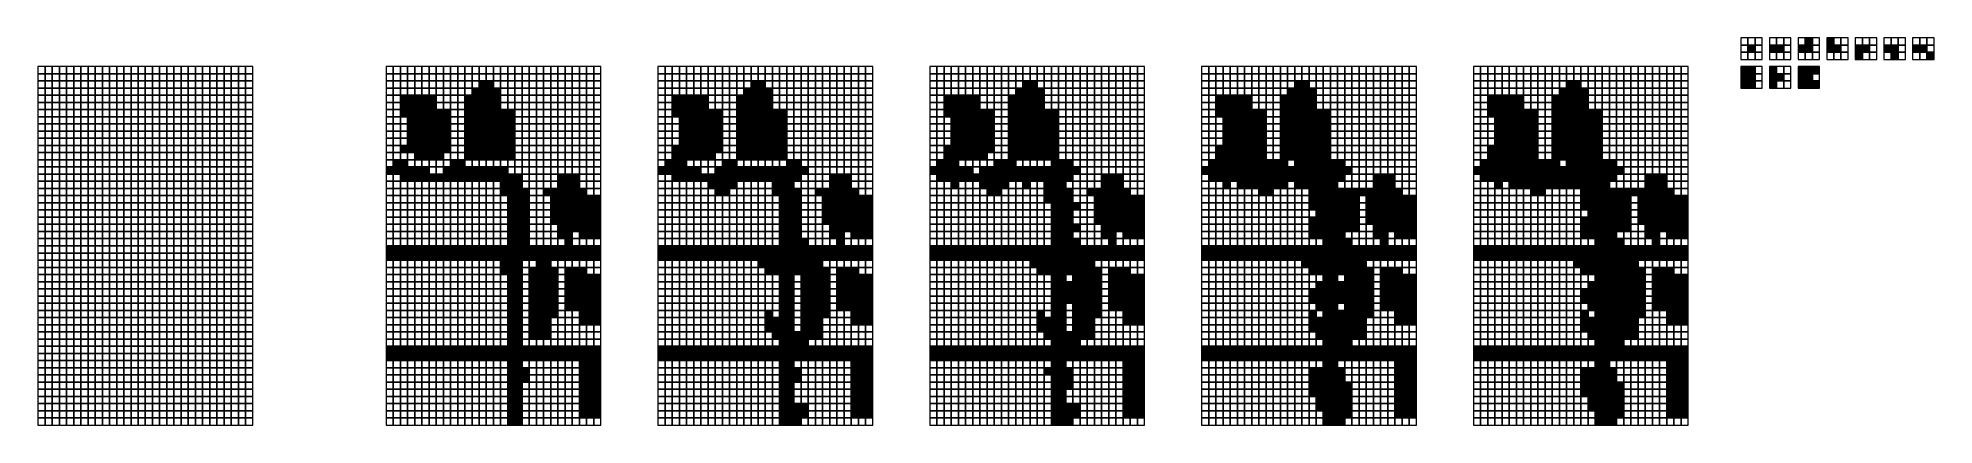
# Model space of a CAD drawing. Header units: millimetres. Extents: x 7481 to 272303, y 53290 to 107290.
import ezdxf

# ---------------------------------------------------------------- set-up
doc = ezdxf.new("R2010")
doc.units = ezdxf.units.MM
doc.layers.get('0').update_dxf_attribs({"lineweight": 0})
for name, color, linetype in [('l_road', 7, 'Continuous'), ('l_square', 30, 'Continuous'), ('m_square', 40, 'Continuous'), ('n_building', 10, 'Continuous'), ('n_green', 100, 'Continuous'), ('o_building', 252, 'Continuous'), ('river', 140, 'Continuous')]:
    doc.layers.add(name, color=color, linetype=linetype)

# ---------------------------------------------------------------- blocks, each defined once
blk = doc.blocks.new('*U1')
blk.add_lwpolyline([(-500, -500), (500, -500), (500, 500), (-500, 500)], close=True)
blk = doc.blocks.new('*U2')
at = {"color": 0, "linetype": 'ByBlock', "lineweight": -2, "transparency": 16777216}
for p in [(0, 49000), (0, 48000), (1000, 49000), (1000, 48000), (2000, 49000), (2000, 48000), (3000, 49000), (3000, 48000), (4000, 49000), (4000, 48000), (5000, 49000), (5000, 48000), (6000, 49000), (6000, 48000), (7000, 49000), (7000, 48000), (8000, 49000), (8000, 48000), (9000, 49000), (9000, 48000), (10000, 49000), (10000, 48000), (11000, 49000), (11000, 48000), (12000, 49000), (12000, 48000), (13000, 49000), (13000, 48000), (14000, 49000), (14000, 48000), (15000, 49000), (15000, 48000), (16000, 49000), (16000, 48000), (17000, 49000), (17000, 48000), (18000, 49000), (18000, 48000), (19000, 49000), (19000, 48000), (20000, 49000), (20000, 48000), (21000, 49000), (21000, 48000), (22000, 49000), (22000, 48000), (23000, 49000), (23000, 48000), (24000, 49000), (24000, 48000), (25000, 49000), (25000, 48000), (26000, 49000), (26000, 48000), (27000, 49000), (27000, 48000), (28000, 49000), (28000, 48000), (29000, 49000), (29000, 48000), (0, 47000), (0, 46000), (0, 45000), (1000, 47000), (1000, 46000), (1000, 45000), (2000, 47000), (2000, 46000), (2000, 45000), (3000, 47000), (3000, 46000), (3000, 45000), (4000, 47000), (4000, 46000), (4000, 45000), (5000, 47000), (5000, 46000), (5000, 45000), (6000, 47000), (6000, 46000), (6000, 45000), (7000, 47000), (7000, 46000), (7000, 45000), (8000, 47000), (8000, 46000), (8000, 45000), (9000, 47000), (9000, 46000), (9000, 45000), (10000, 47000), (10000, 46000), (10000, 45000), (11000, 47000), (11000, 46000), (11000, 45000), (12000, 47000), (12000, 46000), (12000, 45000), (13000, 47000), (13000, 46000), (13000, 45000), (14000, 47000), (14000, 46000), (14000, 45000), (15000, 47000), (15000, 46000), (15000, 45000), (16000, 47000), (16000, 46000), (16000, 45000), (17000, 47000), (17000, 46000), (17000, 45000), (18000, 47000), (18000, 46000), (18000, 45000), (19000, 47000), (19000, 46000), (19000, 45000), (20000, 47000), (20000, 46000), (20000, 45000), (21000, 47000), (21000, 46000), (21000, 45000), (22000, 47000), (22000, 46000), (22000, 45000), (23000, 47000), (23000, 46000), (23000, 45000), (24000, 47000), (24000, 46000), (24000, 45000), (25000, 47000), (25000, 46000), (25000, 45000), (26000, 47000), (26000, 46000), (26000, 45000), (27000, 47000), (27000, 46000), (27000, 45000), (28000, 47000), (28000, 46000), (28000, 45000), (29000, 47000), (29000, 46000), (29000, 45000), (0, 44000), (0, 43000), (0, 42000), (1000, 44000), (1000, 43000), (1000, 42000), (2000, 44000), (2000, 43000), (2000, 42000), (3000, 44000), (3000, 43000), (3000, 42000), (4000, 44000), (4000, 43000), (4000, 42000), (5000, 44000), (5000, 43000), (5000, 42000), (6000, 44000), (6000, 43000), (6000, 42000), (7000, 44000), (7000, 43000), (7000, 42000), (8000, 44000), (8000, 43000), (8000, 42000), (9000, 44000), (9000, 43000), (9000, 42000), (10000, 44000), (10000, 43000), (10000, 42000), (11000, 44000), (11000, 43000), (11000, 42000), (12000, 44000), (12000, 43000), (12000, 42000), (13000, 44000), (13000, 43000), (13000, 42000), (14000, 44000), (14000, 43000), (14000, 42000), (15000, 44000), (15000, 43000), (15000, 42000), (16000, 44000), (16000, 43000), (16000, 42000), (17000, 44000), (17000, 43000), (17000, 42000), (18000, 44000), (18000, 43000), (18000, 42000), (19000, 44000), (19000, 43000), (19000, 42000), (20000, 44000), (20000, 43000), (20000, 42000), (21000, 44000), (21000, 43000), (21000, 42000), (22000, 44000), (22000, 43000), (22000, 42000), (23000, 44000), (23000, 43000), (23000, 42000), (24000, 44000), (24000, 43000), (24000, 42000), (25000, 44000), (25000, 43000), (25000, 42000), (26000, 44000), (26000, 43000), (26000, 42000), (27000, 44000), (27000, 43000), (27000, 42000), (28000, 44000), (28000, 43000), (28000, 42000), (29000, 44000), (29000, 43000), (29000, 42000), (0, 41000), (0, 40000), (1000, 41000), (1000, 40000), (2000, 41000), (2000, 40000), (3000, 41000), (3000, 40000), (4000, 41000), (4000, 40000), (5000, 41000), (5000, 40000), (6000, 41000), (6000, 40000), (7000, 41000), (7000, 40000), (8000, 41000), (8000, 40000), (9000, 41000), (9000, 40000), (10000, 41000), (10000, 40000), (11000, 41000), (11000, 40000), (12000, 41000), (12000, 40000), (13000, 41000), (13000, 40000), (14000, 41000), (14000, 40000), (15000, 41000), (15000, 40000), (16000, 41000), (16000, 40000), (17000, 41000), (17000, 40000), (18000, 41000), (18000, 40000), (19000, 41000), (19000, 40000), (20000, 41000), (20000, 40000), (21000, 41000), (21000, 40000), (22000, 41000), (22000, 40000), (23000, 41000), (23000, 40000), (24000, 41000), (24000, 40000), (25000, 41000), (25000, 40000), (26000, 41000), (26000, 40000), (27000, 41000), (27000, 40000), (28000, 41000), (28000, 40000), (29000, 41000), (29000, 40000), (0, 39000), (0, 38000), (0, 37000), (1000, 39000), (1000, 38000), (1000, 37000), (2000, 39000), (2000, 38000), (2000, 37000), (3000, 39000), (3000, 38000), (3000, 37000), (4000, 39000), (4000, 38000), (4000, 37000), (5000, 39000), (5000, 38000), (5000, 37000), (6000, 39000), (6000, 38000), (6000, 37000), (7000, 39000), (7000, 38000), (7000, 37000), (8000, 39000), (8000, 38000), (8000, 37000), (9000, 39000), (9000, 38000), (9000, 37000), (10000, 39000), (10000, 38000), (10000, 37000), (11000, 39000), (11000, 38000), (11000, 37000), (12000, 39000), (12000, 38000), (12000, 37000), (13000, 39000), (13000, 38000), (13000, 37000), (14000, 39000), (14000, 38000), (14000, 37000), (15000, 39000), (15000, 38000), (15000, 37000), (16000, 39000), (16000, 38000), (16000, 37000), (17000, 39000), (17000, 38000), (17000, 37000), (18000, 39000), (18000, 38000), (18000, 37000), (19000, 39000), (19000, 38000), (19000, 37000), (20000, 39000), (20000, 38000), (20000, 37000), (21000, 39000), (21000, 38000), (21000, 37000), (22000, 39000), (22000, 38000), (22000, 37000), (23000, 39000), (23000, 38000), (23000, 37000), (24000, 39000), (24000, 38000), (24000, 37000), (25000, 39000), (25000, 38000), (25000, 37000), (26000, 39000), (26000, 38000), (26000, 37000), (27000, 39000), (27000, 38000), (27000, 37000), (28000, 39000), (28000, 38000), (28000, 37000), (29000, 39000), (29000, 38000), (29000, 37000), (0, 36000), (0, 35000), (0, 34000), (1000, 36000), (1000, 35000), (1000, 34000), (2000, 36000), (2000, 35000), (2000, 34000), (3000, 36000), (3000, 35000), (3000, 34000), (4000, 36000), (4000, 35000), (4000, 34000), (5000, 36000), (5000, 35000), (5000, 34000), (6000, 36000), (6000, 35000), (6000, 34000), (7000, 36000), (7000, 35000), (7000, 34000), (8000, 36000), (8000, 35000), (8000, 34000), (9000, 36000), (9000, 35000), (9000, 34000), (10000, 36000), (10000, 35000), (10000, 34000), (11000, 36000), (11000, 35000), (11000, 34000), (12000, 36000), (12000, 35000), (12000, 34000), (13000, 36000), (13000, 35000), (13000, 34000), (14000, 36000), (14000, 35000), (14000, 34000), (15000, 36000), (15000, 35000), (15000, 34000), (16000, 36000), (16000, 35000), (16000, 34000), (17000, 36000), (17000, 35000), (17000, 34000), (18000, 36000), (18000, 35000), (18000, 34000), (19000, 36000), (19000, 35000), (19000, 34000), (20000, 36000), (20000, 35000), (20000, 34000), (21000, 36000), (21000, 35000), (21000, 34000), (22000, 36000), (22000, 35000), (22000, 34000), (23000, 36000), (23000, 35000), (23000, 34000), (24000, 36000), (24000, 35000), (24000, 34000), (25000, 36000), (25000, 35000), (25000, 34000), (26000, 36000), (26000, 35000), (26000, 34000), (27000, 36000), (27000, 35000), (27000, 34000), (28000, 36000), (28000, 35000), (28000, 34000), (29000, 36000), (29000, 35000), (29000, 34000), (0, 33000), (0, 32000), (1000, 33000), (1000, 32000), (2000, 33000), (2000, 32000), (3000, 33000), (3000, 32000), (4000, 33000), (4000, 32000), (5000, 33000), (5000, 32000), (6000, 33000), (6000, 32000), (7000, 33000), (7000, 32000), (8000, 33000), (8000, 32000), (9000, 33000), (9000, 32000), (10000, 33000), (10000, 32000), (11000, 33000), (11000, 32000), (12000, 33000), (12000, 32000), (13000, 33000), (13000, 32000), (14000, 33000), (14000, 32000), (15000, 33000), (15000, 32000), (16000, 33000), (16000, 32000), (17000, 33000), (17000, 32000), (18000, 33000), (18000, 32000), (19000, 33000), (19000, 32000), (20000, 33000), (20000, 32000), (21000, 33000), (21000, 32000), (22000, 33000), (22000, 32000), (23000, 33000), (23000, 32000), (24000, 33000), (24000, 32000), (25000, 33000), (25000, 32000), (26000, 33000), (26000, 32000), (27000, 33000), (27000, 32000), (28000, 33000), (28000, 32000), (29000, 33000), (29000, 32000), (0, 31000), (0, 30000), (0, 29000), (1000, 31000), (1000, 30000), (1000, 29000), (2000, 31000), (2000, 30000), (2000, 29000), (3000, 31000), (3000, 30000), (3000, 29000), (4000, 31000), (4000, 30000), (4000, 29000), (5000, 31000), (5000, 30000), (5000, 29000), (6000, 31000), (6000, 30000), (6000, 29000), (7000, 31000), (7000, 30000), (7000, 29000), (8000, 31000), (8000, 30000), (8000, 29000), (9000, 31000), (9000, 30000), (9000, 29000), (10000, 31000), (10000, 30000), (10000, 29000), (11000, 31000), (11000, 30000), (11000, 29000), (12000, 31000), (12000, 30000), (12000, 29000), (13000, 31000), (13000, 30000), (13000, 29000), (14000, 31000), (14000, 30000), (14000, 29000), (15000, 31000), (15000, 30000), (15000, 29000), (16000, 31000), (16000, 30000), (16000, 29000), (17000, 31000), (17000, 30000), (17000, 29000), (18000, 31000), (18000, 30000), (18000, 29000), (19000, 31000), (19000, 30000), (19000, 29000), (20000, 31000), (20000, 30000), (20000, 29000), (21000, 31000), (21000, 30000), (21000, 29000), (22000, 31000), (22000, 30000), (22000, 29000), (23000, 31000), (23000, 30000), (23000, 29000), (24000, 31000), (24000, 30000), (24000, 29000), (25000, 31000), (25000, 30000), (25000, 29000), (26000, 31000), (26000, 30000), (26000, 29000), (27000, 31000), (27000, 30000), (27000, 29000), (28000, 31000), (28000, 30000), (28000, 29000), (29000, 31000), (29000, 30000), (29000, 29000), (0, 28000), (0, 27000), (0, 26000), (1000, 28000), (1000, 27000), (1000, 26000), (2000, 28000), (2000, 27000), (2000, 26000), (3000, 28000), (3000, 27000), (3000, 26000), (4000, 28000), (4000, 27000), (4000, 26000), (5000, 28000), (5000, 27000), (5000, 26000), (6000, 28000), (6000, 27000), (6000, 26000), (7000, 28000), (7000, 27000), (7000, 26000), (8000, 28000), (8000, 27000), (8000, 26000), (9000, 28000), (9000, 27000), (9000, 26000), (10000, 28000), (10000, 27000), (10000, 26000), (11000, 28000), (11000, 27000), (11000, 26000), (12000, 28000), (12000, 27000), (12000, 26000), (13000, 28000), (13000, 27000), (13000, 26000), (14000, 28000), (14000, 27000), (14000, 26000), (15000, 28000), (15000, 27000), (15000, 26000), (16000, 28000), (16000, 27000), (16000, 26000), (17000, 28000), (17000, 27000), (17000, 26000), (18000, 28000), (18000, 27000), (18000, 26000), (19000, 28000), (19000, 27000), (19000, 26000), (20000, 28000), (20000, 27000), (20000, 26000), (21000, 28000), (21000, 27000), (21000, 26000), (22000, 28000), (22000, 27000), (22000, 26000), (23000, 28000), (23000, 27000), (23000, 26000), (24000, 28000), (24000, 27000), (24000, 26000), (25000, 28000), (25000, 27000), (25000, 26000), (26000, 28000), (26000, 27000), (26000, 26000), (27000, 28000), (27000, 27000), (27000, 26000), (28000, 28000), (28000, 27000), (28000, 26000), (29000, 28000), (29000, 27000), (29000, 26000), (0, 25000), (0, 24000), (1000, 25000), (1000, 24000), (2000, 25000), (2000, 24000), (3000, 25000), (3000, 24000), (4000, 25000), (4000, 24000), (5000, 25000), (5000, 24000), (6000, 25000), (6000, 24000), (7000, 25000), (7000, 24000), (8000, 25000), (8000, 24000), (9000, 25000), (9000, 24000), (10000, 25000), (10000, 24000), (11000, 25000), (11000, 24000), (12000, 25000), (12000, 24000), (13000, 25000), (13000, 24000), (14000, 25000), (14000, 24000), (15000, 25000), (15000, 24000), (16000, 25000), (16000, 24000), (17000, 25000), (17000, 24000), (18000, 25000), (18000, 24000), (19000, 25000), (19000, 24000), (20000, 25000), (20000, 24000), (21000, 25000), (21000, 24000), (22000, 25000), (22000, 24000), (23000, 25000), (23000, 24000), (24000, 25000), (24000, 24000), (25000, 25000), (25000, 24000), (26000, 25000), (26000, 24000), (27000, 25000), (27000, 24000), (28000, 25000), (28000, 24000), (29000, 25000), (29000, 24000), (0, 23000), (0, 22000), (0, 21000), (1000, 23000), (1000, 22000), (1000, 21000), (2000, 23000), (2000, 22000), (2000, 21000), (3000, 23000), (3000, 22000), (3000, 21000), (4000, 23000), (4000, 22000), (4000, 21000), (5000, 23000), (5000, 22000), (5000, 21000), (6000, 23000), (6000, 22000), (6000, 21000), (7000, 23000), (7000, 22000), (7000, 21000), (8000, 23000), (8000, 22000), (8000, 21000), (9000, 23000), (9000, 22000), (9000, 21000), (10000, 23000), (10000, 22000), (10000, 21000), (11000, 23000), (11000, 22000), (11000, 21000), (12000, 23000), (12000, 22000), (12000, 21000), (13000, 23000), (13000, 22000), (13000, 21000), (14000, 23000), (14000, 22000), (14000, 21000), (15000, 23000), (15000, 22000), (15000, 21000), (16000, 23000), (16000, 22000), (16000, 21000), (17000, 23000), (17000, 22000), (17000, 21000), (18000, 23000), (18000, 22000), (18000, 21000), (19000, 23000), (19000, 22000), (19000, 21000), (20000, 23000), (20000, 22000), (20000, 21000), (21000, 23000), (21000, 22000), (21000, 21000), (22000, 23000), (22000, 22000), (22000, 21000), (23000, 23000), (23000, 22000), (23000, 21000), (24000, 23000), (24000, 22000), (24000, 21000), (25000, 23000), (25000, 22000), (25000, 21000), (26000, 23000), (26000, 22000), (26000, 21000), (27000, 23000), (27000, 22000), (27000, 21000), (28000, 23000), (28000, 22000), (28000, 21000), (29000, 23000), (29000, 22000), (29000, 21000), (0, 20000), (0, 19000), (1000, 20000), (1000, 19000), (2000, 20000), (2000, 19000), (3000, 20000), (3000, 19000), (4000, 20000), (4000, 19000), (5000, 20000), (5000, 19000), (6000, 20000), (6000, 19000), (7000, 20000), (7000, 19000), (8000, 20000), (8000, 19000), (9000, 20000), (9000, 19000), (10000, 20000), (10000, 19000), (11000, 20000), (11000, 19000), (12000, 20000), (12000, 19000), (13000, 20000), (13000, 19000), (14000, 20000), (14000, 19000), (15000, 20000), (15000, 19000), (16000, 20000), (16000, 19000), (17000, 20000), (17000, 19000), (18000, 20000), (18000, 19000), (19000, 20000), (19000, 19000), (20000, 20000), (20000, 19000), (21000, 20000), (21000, 19000), (22000, 20000), (22000, 19000), (23000, 20000), (23000, 19000), (24000, 20000), (24000, 19000), (25000, 20000), (25000, 19000), (26000, 20000), (26000, 19000), (27000, 20000), (27000, 19000), (28000, 20000), (28000, 19000), (29000, 20000), (29000, 19000), (0, 18000), (0, 17000), (0, 16000), (1000, 18000), (1000, 17000), (1000, 16000), (2000, 18000), (2000, 17000), (2000, 16000), (3000, 18000), (3000, 17000), (3000, 16000), (4000, 18000), (4000, 17000), (4000, 16000), (5000, 18000), (5000, 17000), (5000, 16000), (6000, 18000), (6000, 17000), (6000, 16000), (7000, 18000), (7000, 17000), (7000, 16000), (8000, 18000), (8000, 17000), (8000, 16000), (9000, 18000), (9000, 17000), (9000, 16000), (10000, 18000), (10000, 17000), (10000, 16000), (11000, 18000), (11000, 17000), (11000, 16000), (12000, 18000), (12000, 17000), (12000, 16000), (13000, 18000), (13000, 17000), (13000, 16000), (14000, 18000), (14000, 17000), (14000, 16000), (15000, 18000), (15000, 17000), (15000, 16000), (16000, 18000), (16000, 17000), (16000, 16000), (17000, 18000), (17000, 17000), (17000, 16000), (18000, 18000), (18000, 17000), (18000, 16000), (19000, 18000), (19000, 17000), (19000, 16000), (20000, 18000), (20000, 17000), (20000, 16000), (21000, 18000), (21000, 17000), (21000, 16000), (22000, 18000), (22000, 17000), (22000, 16000), (23000, 18000), (23000, 17000), (23000, 16000), (24000, 18000), (24000, 17000), (24000, 16000), (25000, 18000), (25000, 17000), (25000, 16000), (26000, 18000), (26000, 17000), (26000, 16000), (27000, 18000), (27000, 17000), (27000, 16000), (28000, 18000), (28000, 17000), (28000, 16000), (29000, 18000), (29000, 17000), (29000, 16000), (0, 15000), (0, 14000), (0, 13000), (1000, 15000), (1000, 14000), (1000, 13000), (2000, 15000), (2000, 14000), (2000, 13000), (3000, 15000), (3000, 14000), (3000, 13000), (4000, 15000), (4000, 14000), (4000, 13000), (5000, 15000), (5000, 14000), (5000, 13000), (6000, 15000), (6000, 14000), (6000, 13000), (7000, 15000), (7000, 14000), (7000, 13000), (8000, 15000), (8000, 14000), (8000, 13000), (9000, 15000), (9000, 14000), (9000, 13000), (10000, 15000), (10000, 14000), (10000, 13000), (11000, 15000), (11000, 14000), (11000, 13000), (12000, 15000), (12000, 14000), (12000, 13000), (13000, 15000), (13000, 14000), (13000, 13000), (14000, 15000), (14000, 14000), (14000, 13000), (15000, 15000), (15000, 14000), (15000, 13000), (16000, 15000), (16000, 14000), (16000, 13000), (17000, 15000), (17000, 14000), (17000, 13000), (18000, 15000), (18000, 14000), (18000, 13000), (19000, 15000), (19000, 14000), (19000, 13000), (20000, 15000), (20000, 14000), (20000, 13000), (21000, 15000), (21000, 14000), (21000, 13000), (22000, 15000), (22000, 14000), (22000, 13000), (23000, 15000), (23000, 14000), (23000, 13000), (24000, 15000), (24000, 14000), (24000, 13000), (25000, 15000), (25000, 14000), (25000, 13000), (26000, 15000), (26000, 14000), (26000, 13000), (27000, 15000), (27000, 14000), (27000, 13000), (28000, 15000), (28000, 14000), (28000, 13000), (29000, 15000), (29000, 14000), (29000, 13000), (0, 12000), (0, 11000), (1000, 12000), (1000, 11000), (2000, 12000), (2000, 11000), (3000, 12000), (3000, 11000), (4000, 12000), (4000, 11000), (5000, 12000), (5000, 11000), (6000, 12000), (6000, 11000), (7000, 12000), (7000, 11000), (8000, 12000), (8000, 11000), (9000, 12000), (9000, 11000), (10000, 12000), (10000, 11000), (11000, 12000), (11000, 11000), (12000, 12000), (12000, 11000), (13000, 12000), (13000, 11000), (14000, 12000), (14000, 11000), (15000, 12000), (15000, 11000), (16000, 12000), (16000, 11000), (17000, 12000), (17000, 11000), (18000, 12000), (18000, 11000), (19000, 12000), (19000, 11000), (20000, 12000), (20000, 11000), (21000, 12000), (21000, 11000), (22000, 12000), (22000, 11000), (23000, 12000), (23000, 11000), (24000, 12000), (24000, 11000), (25000, 12000), (25000, 11000), (26000, 12000), (26000, 11000), (27000, 12000), (27000, 11000), (28000, 12000), (28000, 11000), (29000, 12000), (29000, 11000), (0, 10000), (0, 9000), (0, 8000), (1000, 10000), (1000, 9000), (1000, 8000), (2000, 10000), (2000, 9000), (2000, 8000), (3000, 10000), (3000, 9000), (3000, 8000), (4000, 10000), (4000, 9000), (4000, 8000), (5000, 10000), (5000, 9000), (5000, 8000), (6000, 10000), (6000, 9000), (6000, 8000), (7000, 10000), (7000, 9000), (7000, 8000), (8000, 10000), (8000, 9000), (8000, 8000), (9000, 10000), (9000, 9000), (9000, 8000), (10000, 10000), (10000, 9000), (10000, 8000), (11000, 10000), (11000, 9000), (11000, 8000), (12000, 10000), (12000, 9000), (12000, 8000), (13000, 10000), (13000, 9000), (13000, 8000), (14000, 10000), (14000, 9000), (14000, 8000), (15000, 10000), (15000, 9000), (15000, 8000), (16000, 10000), (16000, 9000), (16000, 8000), (17000, 10000), (17000, 9000), (17000, 8000), (18000, 10000), (18000, 9000), (18000, 8000), (19000, 10000), (19000, 9000), (19000, 8000), (20000, 10000), (20000, 9000), (20000, 8000), (21000, 10000), (21000, 9000), (21000, 8000), (22000, 10000), (22000, 9000), (22000, 8000), (23000, 10000), (23000, 9000), (23000, 8000), (24000, 10000), (24000, 9000), (24000, 8000), (25000, 10000), (25000, 9000), (25000, 8000), (26000, 10000), (26000, 9000), (26000, 8000), (27000, 10000), (27000, 9000), (27000, 8000), (28000, 10000), (28000, 9000), (28000, 8000), (29000, 10000), (29000, 9000), (29000, 8000), (0, 7000), (0, 6000), (0, 5000), (1000, 7000), (1000, 6000), (1000, 5000), (2000, 7000), (2000, 6000), (2000, 5000), (3000, 7000), (3000, 6000), (3000, 5000), (4000, 7000), (4000, 6000), (4000, 5000), (5000, 7000), (5000, 6000), (5000, 5000), (6000, 7000), (6000, 6000), (6000, 5000), (7000, 7000), (7000, 6000), (7000, 5000), (8000, 7000), (8000, 6000), (8000, 5000), (9000, 7000), (9000, 6000), (9000, 5000), (10000, 7000), (10000, 6000), (10000, 5000), (11000, 7000), (11000, 6000), (11000, 5000), (12000, 7000), (12000, 6000), (12000, 5000), (13000, 7000), (13000, 6000), (13000, 5000), (14000, 7000), (14000, 6000), (14000, 5000), (15000, 7000), (15000, 6000), (15000, 5000), (16000, 7000), (16000, 6000), (16000, 5000), (17000, 7000), (17000, 6000), (17000, 5000), (18000, 7000), (18000, 6000), (18000, 5000), (19000, 7000), (19000, 6000), (19000, 5000), (20000, 7000), (20000, 6000), (20000, 5000), (21000, 7000), (21000, 6000), (21000, 5000), (22000, 7000), (22000, 6000), (22000, 5000), (23000, 7000), (23000, 6000), (23000, 5000), (24000, 7000), (24000, 6000), (24000, 5000), (25000, 7000), (25000, 6000), (25000, 5000), (26000, 7000), (26000, 6000), (26000, 5000), (27000, 7000), (27000, 6000), (27000, 5000), (28000, 7000), (28000, 6000), (28000, 5000), (29000, 7000), (29000, 6000), (29000, 5000), (0, 4000), (0, 3000), (1000, 4000), (1000, 3000), (2000, 4000), (2000, 3000), (3000, 4000), (3000, 3000), (4000, 4000), (4000, 3000), (5000, 4000), (5000, 3000), (6000, 4000), (6000, 3000), (7000, 4000), (7000, 3000), (8000, 4000), (8000, 3000), (9000, 4000), (9000, 3000), (10000, 4000), (10000, 3000), (11000, 4000), (11000, 3000), (12000, 4000), (12000, 3000), (13000, 4000), (13000, 3000), (14000, 4000), (14000, 3000), (15000, 4000), (15000, 3000), (16000, 4000), (16000, 3000), (17000, 4000), (17000, 3000), (18000, 4000), (18000, 3000), (19000, 4000), (19000, 3000), (20000, 4000), (20000, 3000), (21000, 4000), (21000, 3000), (22000, 4000), (22000, 3000), (23000, 4000), (23000, 3000), (24000, 4000), (24000, 3000), (25000, 4000), (25000, 3000), (26000, 4000), (26000, 3000), (27000, 4000), (27000, 3000), (28000, 4000), (28000, 3000), (29000, 4000), (29000, 3000), (0, 2000), (0, 1000), (0, 0), (1000, 2000), (1000, 1000), (1000, 0), (2000, 2000), (2000, 1000), (2000, 0), (3000, 2000), (3000, 1000), (3000, 0), (4000, 2000), (4000, 1000), (4000, 0), (5000, 2000), (5000, 1000), (5000, 0), (6000, 2000), (6000, 1000), (6000, 0), (7000, 2000), (7000, 1000), (7000, 0), (8000, 2000), (8000, 1000), (8000, 0), (9000, 2000), (9000, 1000), (9000, 0), (10000, 2000), (10000, 1000), (10000, 0), (11000, 2000), (11000, 1000), (11000, 0), (12000, 2000), (12000, 1000), (12000, 0), (13000, 2000), (13000, 1000), (13000, 0), (14000, 2000), (14000, 1000), (14000, 0), (15000, 2000), (15000, 1000), (15000, 0), (16000, 2000), (16000, 1000), (16000, 0), (17000, 2000), (17000, 1000), (17000, 0), (18000, 2000), (18000, 1000), (18000, 0), (19000, 2000), (19000, 1000), (19000, 0), (20000, 2000), (20000, 1000), (20000, 0), (21000, 2000), (21000, 1000), (21000, 0), (22000, 2000), (22000, 1000), (22000, 0), (23000, 2000), (23000, 1000), (23000, 0), (24000, 2000), (24000, 1000), (24000, 0), (25000, 2000), (25000, 1000), (25000, 0), (26000, 2000), (26000, 1000), (26000, 0), (27000, 2000), (27000, 1000), (27000, 0), (28000, 2000), (28000, 1000), (28000, 0), (29000, 2000), (29000, 1000), (29000, 0)]:
    blk.add_blockref('*U1', p, dxfattribs=at)

msp = doc.modelspace()

# ---------------------------------------------------------------- hatches: boundary and pattern name
at = {"layer": 'l_road'}
h = msp.add_hatch(color=256, dxfattribs=at)
h.dxf.hatch_style = 1
h.paths.add_polyline_path([(57107, 78290), (56107, 78290), (56107, 77290), (57107, 77290)])
h = msp.add_hatch(color=256, dxfattribs=at)
h.dxf.hatch_style = 1
h.paths.add_polyline_path([(57107, 77290), (56107, 77290), (56107, 76290), (57107, 76290)])
h = msp.add_hatch(color=256, dxfattribs=at)
h.dxf.hatch_style = 1
h.paths.add_polyline_path([(58107, 78290), (57107, 78290), (57107, 77290), (58107, 77290)])
h = msp.add_hatch(color=256, dxfattribs=at)
h.dxf.hatch_style = 1
h.paths.add_polyline_path([(58107, 77290), (57107, 77290), (57107, 76290), (58107, 76290)])
h = msp.add_hatch(color=256, dxfattribs=at)
h.dxf.hatch_style = 1
h.paths.add_polyline_path([(59107, 78290), (58107, 78290), (58107, 77290), (59107, 77290)])
h = msp.add_hatch(color=256, dxfattribs=at)
h.dxf.hatch_style = 1
h.paths.add_polyline_path([(59107, 77290), (58107, 77290), (58107, 76290), (59107, 76290)])
h = msp.add_hatch(color=256, dxfattribs=at)
h.dxf.hatch_style = 1
h.paths.add_polyline_path([(60107, 78290), (59107, 78290), (59107, 77290), (60107, 77290)])
h = msp.add_hatch(color=256, dxfattribs=at)
h.dxf.hatch_style = 1
h.paths.add_polyline_path([(60107, 77290), (59107, 77290), (59107, 76290), (60107, 76290)])
h = msp.add_hatch(color=256, dxfattribs=at)
h.dxf.hatch_style = 1
h.paths.add_polyline_path([(61107, 78290), (60107, 78290), (60107, 77290), (61107, 77290)])
h = msp.add_hatch(color=256, dxfattribs=at)
h.dxf.hatch_style = 1
h.paths.add_polyline_path([(61107, 77290), (60107, 77290), (60107, 76290), (61107, 76290)])
h = msp.add_hatch(color=256, dxfattribs=at)
h.dxf.hatch_style = 1
h.paths.add_polyline_path([(62107, 78290), (61107, 78290), (61107, 77290), (62107, 77290)])
h = msp.add_hatch(color=256, dxfattribs=at)
h.dxf.hatch_style = 1
h.paths.add_polyline_path([(62107, 77290), (61107, 77290), (61107, 76290), (62107, 76290)])
h = msp.add_hatch(color=256, dxfattribs=at)
h.dxf.hatch_style = 1
h.paths.add_polyline_path([(63107, 78290), (62107, 78290), (62107, 77290), (63107, 77290)])
h = msp.add_hatch(color=256, dxfattribs=at)
h.dxf.hatch_style = 1
h.paths.add_polyline_path([(63107, 77290), (62107, 77290), (62107, 76290), (63107, 76290)])
h = msp.add_hatch(color=256, dxfattribs=at)
h.dxf.hatch_style = 1
h.paths.add_polyline_path([(64107, 78290), (63107, 78290), (63107, 77290), (64107, 77290)])
h = msp.add_hatch(color=256, dxfattribs=at)
h.dxf.hatch_style = 1
h.paths.add_polyline_path([(64107, 77290), (63107, 77290), (63107, 76290), (64107, 76290)])
h = msp.add_hatch(color=256, dxfattribs=at)
h.dxf.hatch_style = 1
h.paths.add_polyline_path([(65107, 78290), (64107, 78290), (64107, 77290), (65107, 77290)])
h = msp.add_hatch(color=256, dxfattribs=at)
h.dxf.hatch_style = 1
h.paths.add_polyline_path([(65107, 77290), (64107, 77290), (64107, 76290), (65107, 76290)])
h = msp.add_hatch(color=256, dxfattribs=at)
h.dxf.hatch_style = 1
h.paths.add_polyline_path([(66107, 78290), (65107, 78290), (65107, 77290), (66107, 77290)])
h = msp.add_hatch(color=256, dxfattribs=at)
h.dxf.hatch_style = 1
h.paths.add_polyline_path([(66107, 77290), (65107, 77290), (65107, 76290), (66107, 76290)])
h = msp.add_hatch(color=256, dxfattribs=at)
h.dxf.hatch_style = 1
h.paths.add_polyline_path([(67107, 78290), (66107, 78290), (66107, 77290), (67107, 77290)])
h = msp.add_hatch(color=256, dxfattribs=at)
h.dxf.hatch_style = 1
h.paths.add_polyline_path([(67107, 77290), (66107, 77290), (66107, 76290), (67107, 76290)])
h = msp.add_hatch(color=256, dxfattribs=at)
h.dxf.hatch_style = 1
h.paths.add_polyline_path([(68107, 78290), (67107, 78290), (67107, 77290), (68107, 77290)])
h = msp.add_hatch(color=256, dxfattribs=at)
h.dxf.hatch_style = 1
h.paths.add_polyline_path([(68107, 77290), (67107, 77290), (67107, 76290), (68107, 76290)])
h = msp.add_hatch(color=256, dxfattribs=at)
h.dxf.hatch_style = 1
h.paths.add_polyline_path([(69107, 78290), (68107, 78290), (68107, 77290), (69107, 77290)])
h = msp.add_hatch(color=256, dxfattribs=at)
h.dxf.hatch_style = 1
h.paths.add_polyline_path([(69107, 77290), (68107, 77290), (68107, 76290), (69107, 76290)])
h = msp.add_hatch(color=256, dxfattribs=at)
h.dxf.hatch_style = 1
h.paths.add_polyline_path([(70107, 78290), (69107, 78290), (69107, 77290), (70107, 77290)])
h = msp.add_hatch(color=256, dxfattribs=at)
h.dxf.hatch_style = 1
h.paths.add_polyline_path([(70107, 77290), (69107, 77290), (69107, 76290), (70107, 76290)])
h = msp.add_hatch(color=256, dxfattribs=at)
h.dxf.hatch_style = 1
h.paths.add_polyline_path([(71107, 78290), (70107, 78290), (70107, 77290), (71107, 77290)])
h = msp.add_hatch(color=256, dxfattribs=at)
h.dxf.hatch_style = 1
h.paths.add_polyline_path([(71107, 77290), (70107, 77290), (70107, 76290), (71107, 76290)])
h = msp.add_hatch(color=256, dxfattribs=at)
h.dxf.hatch_style = 1
h.paths.add_polyline_path([(72107, 78290), (71107, 78290), (71107, 77290), (72107, 77290)])
h = msp.add_hatch(color=256, dxfattribs=at)
h.dxf.hatch_style = 1
h.paths.add_polyline_path([(72107, 77290), (71107, 77290), (71107, 76290), (72107, 76290)])
h = msp.add_hatch(color=256, dxfattribs=at)
h.dxf.hatch_style = 1
h.paths.add_polyline_path([(73107, 78290), (72107, 78290), (72107, 77290), (73107, 77290)])
h = msp.add_hatch(color=256, dxfattribs=at)
h.dxf.hatch_style = 1
h.paths.add_polyline_path([(73107, 77290), (72107, 77290), (72107, 76290), (73107, 76290)])
h = msp.add_hatch(color=256, dxfattribs=at)
h.dxf.hatch_style = 1
h.paths.add_polyline_path([(74107, 78290), (73107, 78290), (73107, 77290), (74107, 77290)])
h = msp.add_hatch(color=256, dxfattribs=at)
h.dxf.hatch_style = 1
h.paths.add_polyline_path([(74107, 77290), (73107, 77290), (73107, 76290), (74107, 76290)])
h = msp.add_hatch(color=256, dxfattribs=at)
h.dxf.hatch_style = 1
h.paths.add_polyline_path([(75107, 78290), (74107, 78290), (74107, 77290), (75107, 77290)])
h = msp.add_hatch(color=256, dxfattribs=at)
h.dxf.hatch_style = 1
h.paths.add_polyline_path([(75107, 77290), (74107, 77290), (74107, 76290), (75107, 76290)])
h = msp.add_hatch(color=256, dxfattribs=at)
h.dxf.hatch_style = 1
h.paths.add_polyline_path([(76107, 78290), (75107, 78290), (75107, 77290), (76107, 77290)])
h = msp.add_hatch(color=256, dxfattribs=at)
h.dxf.hatch_style = 1
h.paths.add_polyline_path([(76107, 77290), (75107, 77290), (75107, 76290), (76107, 76290)])
h = msp.add_hatch(color=256, dxfattribs=at)
h.dxf.hatch_style = 1
h.paths.add_polyline_path([(77107, 78290), (76107, 78290), (76107, 77290), (77107, 77290)])
h = msp.add_hatch(color=256, dxfattribs=at)
h.dxf.hatch_style = 1
h.paths.add_polyline_path([(77107, 77290), (76107, 77290), (76107, 76290), (77107, 76290)])
h = msp.add_hatch(color=256, dxfattribs=at)
h.dxf.hatch_style = 1
h.paths.add_polyline_path([(78107, 78290), (77107, 78290), (77107, 77290), (78107, 77290)])
h = msp.add_hatch(color=256, dxfattribs=at)
h.dxf.hatch_style = 1
h.paths.add_polyline_path([(78107, 77290), (77107, 77290), (77107, 76290), (78107, 76290)])
h = msp.add_hatch(color=256, dxfattribs=at)
h.dxf.hatch_style = 1
h.paths.add_polyline_path([(79107, 78290), (78107, 78290), (78107, 77290), (79107, 77290)])
h = msp.add_hatch(color=256, dxfattribs=at)
h.dxf.hatch_style = 1
h.paths.add_polyline_path([(79107, 77290), (78107, 77290), (78107, 76290), (79107, 76290)])
h = msp.add_hatch(color=256, dxfattribs=at)
h.dxf.hatch_style = 1
h.paths.add_polyline_path([(80107, 78290), (79107, 78290), (79107, 77290), (80107, 77290)])
h = msp.add_hatch(color=256, dxfattribs=at)
h.dxf.hatch_style = 1
h.paths.add_polyline_path([(80107, 77290), (79107, 77290), (79107, 76290), (80107, 76290)])
h = msp.add_hatch(color=256, dxfattribs=at)
h.dxf.hatch_style = 1
h.paths.add_polyline_path([(81107, 78290), (80107, 78290), (80107, 77290), (81107, 77290)])
h = msp.add_hatch(color=256, dxfattribs=at)
h.dxf.hatch_style = 1
h.paths.add_polyline_path([(81107, 77290), (80107, 77290), (80107, 76290), (81107, 76290)])
h = msp.add_hatch(color=256, dxfattribs=at)
h.dxf.hatch_style = 1
h.paths.add_polyline_path([(82107, 78290), (81107, 78290), (81107, 77290), (82107, 77290)])
h = msp.add_hatch(color=256, dxfattribs=at)
h.dxf.hatch_style = 1
h.paths.add_polyline_path([(82107, 77290), (81107, 77290), (81107, 76290), (82107, 76290)])
h = msp.add_hatch(color=256, dxfattribs=at)
h.dxf.hatch_style = 1
h.paths.add_polyline_path([(83107, 78290), (82107, 78290), (82107, 77290), (83107, 77290)])
h = msp.add_hatch(color=256, dxfattribs=at)
h.dxf.hatch_style = 1
h.paths.add_polyline_path([(83107, 77290), (82107, 77290), (82107, 76290), (83107, 76290)])
h = msp.add_hatch(color=256, dxfattribs=at)
h.dxf.hatch_style = 1
h.paths.add_polyline_path([(84107, 78290), (83107, 78290), (83107, 77290), (84107, 77290)])
h = msp.add_hatch(color=256, dxfattribs=at)
h.dxf.hatch_style = 1
h.paths.add_polyline_path([(84107, 77290), (83107, 77290), (83107, 76290), (84107, 76290)])
h = msp.add_hatch(color=256, dxfattribs=at)
h.dxf.hatch_style = 1
h.paths.add_polyline_path([(85107, 78290), (84107, 78290), (84107, 77290), (85107, 77290)])
h = msp.add_hatch(color=256, dxfattribs=at)
h.dxf.hatch_style = 1
h.paths.add_polyline_path([(85107, 77290), (84107, 77290), (84107, 76290), (85107, 76290)])
h = msp.add_hatch(color=256, dxfattribs=at)
h.dxf.hatch_style = 1
h.paths.add_polyline_path([(86107, 78290), (85107, 78290), (85107, 77290), (86107, 77290)])
h = msp.add_hatch(color=256, dxfattribs=at)
h.dxf.hatch_style = 1
h.paths.add_polyline_path([(86107, 77290), (85107, 77290), (85107, 76290), (86107, 76290)])
h = msp.add_hatch(color=256, dxfattribs=at)
h.dxf.hatch_style = 1
h.paths.add_polyline_path([(95073, 78290), (94073, 78290), (94073, 77290), (95073, 77290)])
h = msp.add_hatch(color=256, dxfattribs=at)
h.dxf.hatch_style = 1
h.paths.add_polyline_path([(95073, 77290), (94073, 77290), (94073, 76290), (95073, 76290)])
h = msp.add_hatch(color=256, dxfattribs=at)
h.dxf.hatch_style = 1
h.paths.add_polyline_path([(96073, 78290), (95073, 78290), (95073, 77290), (96073, 77290)])
h = msp.add_hatch(color=256, dxfattribs=at)
h.dxf.hatch_style = 1
h.paths.add_polyline_path([(96073, 77290), (95073, 77290), (95073, 76290), (96073, 76290)])
h = msp.add_hatch(color=256, dxfattribs=at)
h.dxf.hatch_style = 1
h.paths.add_polyline_path([(97073, 78290), (96073, 78290), (96073, 77290), (97073, 77290)])
h = msp.add_hatch(color=256, dxfattribs=at)
h.dxf.hatch_style = 1
h.paths.add_polyline_path([(97073, 77290), (96073, 77290), (96073, 76290), (97073, 76290)])
h = msp.add_hatch(color=256, dxfattribs=at)
h.dxf.hatch_style = 1
h.paths.add_polyline_path([(98073, 78290), (97073, 78290), (97073, 77290), (98073, 77290)])
h = msp.add_hatch(color=256, dxfattribs=at)
h.dxf.hatch_style = 1
h.paths.add_polyline_path([(98073, 77290), (97073, 77290), (97073, 76290), (98073, 76290)])
h = msp.add_hatch(color=256, dxfattribs=at)
h.dxf.hatch_style = 1
h.paths.add_polyline_path([(99073, 78290), (98073, 78290), (98073, 77290), (99073, 77290)])
h = msp.add_hatch(color=256, dxfattribs=at)
h.dxf.hatch_style = 1
h.paths.add_polyline_path([(99073, 77290), (98073, 77290), (98073, 76290), (99073, 76290)])
h = msp.add_hatch(color=256, dxfattribs=at)
h.dxf.hatch_style = 1
h.paths.add_polyline_path([(100073, 78290), (99073, 78290), (99073, 77290), (100073, 77290)])
h = msp.add_hatch(color=256, dxfattribs=at)
h.dxf.hatch_style = 1
h.paths.add_polyline_path([(100073, 77290), (99073, 77290), (99073, 76290), (100073, 76290)])
h = msp.add_hatch(color=256, dxfattribs=at)
h.dxf.hatch_style = 1
h.paths.add_polyline_path([(101073, 78290), (100073, 78290), (100073, 77290), (101073, 77290)])
h = msp.add_hatch(color=256, dxfattribs=at)
h.dxf.hatch_style = 1
h.paths.add_polyline_path([(101073, 77290), (100073, 77290), (100073, 76290), (101073, 76290)])
h = msp.add_hatch(color=256, dxfattribs=at)
h.dxf.hatch_style = 1
h.paths.add_polyline_path([(102073, 78290), (101073, 78290), (101073, 77290), (102073, 77290)])
h = msp.add_hatch(color=256, dxfattribs=at)
h.dxf.hatch_style = 1
h.paths.add_polyline_path([(102073, 77290), (101073, 77290), (101073, 76290), (102073, 76290)])
h = msp.add_hatch(color=256, dxfattribs=at)
h.dxf.hatch_style = 1
h.paths.add_polyline_path([(103073, 78290), (102073, 78290), (102073, 77290), (103073, 77290)])
h = msp.add_hatch(color=256, dxfattribs=at)
h.dxf.hatch_style = 1
h.paths.add_polyline_path([(103073, 77290), (102073, 77290), (102073, 76290), (103073, 76290)])
h = msp.add_hatch(color=256, dxfattribs=at)
h.dxf.hatch_style = 1
h.paths.add_polyline_path([(104073, 78290), (103073, 78290), (103073, 77290), (104073, 77290)])
h = msp.add_hatch(color=256, dxfattribs=at)
h.dxf.hatch_style = 1
h.paths.add_polyline_path([(104073, 77290), (103073, 77290), (103073, 76290), (104073, 76290)])
h = msp.add_hatch(color=256, dxfattribs=at)
h.dxf.hatch_style = 1
h.paths.add_polyline_path([(105073, 78290), (104073, 78290), (104073, 77290), (105073, 77290)])
h = msp.add_hatch(color=256, dxfattribs=at)
h.dxf.hatch_style = 1
h.paths.add_polyline_path([(105073, 77290), (104073, 77290), (104073, 76290), (105073, 76290)])
h = msp.add_hatch(color=256, dxfattribs=at)
h.dxf.hatch_style = 1
h.paths.add_polyline_path([(106073, 78290), (105073, 78290), (105073, 77290), (106073, 77290)])
h = msp.add_hatch(color=256, dxfattribs=at)
h.dxf.hatch_style = 1
h.paths.add_polyline_path([(106073, 77290), (105073, 77290), (105073, 76290), (106073, 76290)])
h = msp.add_hatch(color=256, dxfattribs=at)
h.dxf.hatch_style = 1
h.paths.add_polyline_path([(107073, 78290), (106073, 78290), (106073, 77290), (107073, 77290)])
h = msp.add_hatch(color=256, dxfattribs=at)
h.dxf.hatch_style = 1
h.paths.add_polyline_path([(107073, 77290), (106073, 77290), (106073, 76290), (107073, 76290)])
h = msp.add_hatch(color=256, dxfattribs=at)
h.dxf.hatch_style = 1
h.paths.add_polyline_path([(108073, 78290), (107073, 78290), (107073, 77290), (108073, 77290)])
h = msp.add_hatch(color=256, dxfattribs=at)
h.dxf.hatch_style = 1
h.paths.add_polyline_path([(108073, 77290), (107073, 77290), (107073, 76290), (108073, 76290)])
h = msp.add_hatch(color=256, dxfattribs=at)
h.dxf.hatch_style = 1
h.paths.add_polyline_path([(109073, 78290), (108073, 78290), (108073, 77290), (109073, 77290)])
h = msp.add_hatch(color=256, dxfattribs=at)
h.dxf.hatch_style = 1
h.paths.add_polyline_path([(109073, 77290), (108073, 77290), (108073, 76290), (109073, 76290)])
h = msp.add_hatch(color=256, dxfattribs=at)
h.dxf.hatch_style = 1
h.paths.add_polyline_path([(110073, 78290), (109073, 78290), (109073, 77290), (110073, 77290)])
h = msp.add_hatch(color=256, dxfattribs=at)
h.dxf.hatch_style = 1
h.paths.add_polyline_path([(110073, 77290), (109073, 77290), (109073, 76290), (110073, 76290)])
h = msp.add_hatch(color=256, dxfattribs=at)
h.dxf.hatch_style = 1
h.paths.add_polyline_path([(111073, 78290), (110073, 78290), (110073, 77290), (111073, 77290)])
h = msp.add_hatch(color=256, dxfattribs=at)
h.dxf.hatch_style = 1
h.paths.add_polyline_path([(111073, 77290), (110073, 77290), (110073, 76290), (111073, 76290)])
h = msp.add_hatch(color=256, dxfattribs=at)
h.dxf.hatch_style = 1
h.paths.add_polyline_path([(112073, 78290), (111073, 78290), (111073, 77290), (112073, 77290)])
h = msp.add_hatch(color=256, dxfattribs=at)
h.dxf.hatch_style = 1
h.paths.add_polyline_path([(112073, 77290), (111073, 77290), (111073, 76290), (112073, 76290)])
h = msp.add_hatch(color=256, dxfattribs=at)
h.dxf.hatch_style = 1
h.paths.add_polyline_path([(113073, 78290), (112073, 78290), (112073, 77290), (113073, 77290)])
h = msp.add_hatch(color=256, dxfattribs=at)
h.dxf.hatch_style = 1
h.paths.add_polyline_path([(113073, 77290), (112073, 77290), (112073, 76290), (113073, 76290)])
h = msp.add_hatch(color=256, dxfattribs=at)
h.dxf.hatch_style = 1
h.paths.add_polyline_path([(114073, 78290), (113073, 78290), (113073, 77290), (114073, 77290)])
h = msp.add_hatch(color=256, dxfattribs=at)
h.dxf.hatch_style = 1
h.paths.add_polyline_path([(114073, 77290), (113073, 77290), (113073, 76290), (114073, 76290)])
h = msp.add_hatch(color=256, dxfattribs=at)
h.dxf.hatch_style = 1
h.paths.add_polyline_path([(115073, 78290), (114073, 78290), (114073, 77290), (115073, 77290)])
h = msp.add_hatch(color=256, dxfattribs=at)
h.dxf.hatch_style = 1
h.paths.add_polyline_path([(115073, 77290), (114073, 77290), (114073, 76290), (115073, 76290)])
h = msp.add_hatch(color=256, dxfattribs=at)
h.dxf.hatch_style = 1
h.paths.add_polyline_path([(116073, 78290), (115073, 78290), (115073, 77290), (116073, 77290)])
h = msp.add_hatch(color=256, dxfattribs=at)
h.dxf.hatch_style = 1
h.paths.add_polyline_path([(116073, 77290), (115073, 77290), (115073, 76290), (116073, 76290)])
h = msp.add_hatch(color=256, dxfattribs=at)
h.dxf.hatch_style = 1
h.paths.add_polyline_path([(117073, 78290), (116073, 78290), (116073, 77290), (117073, 77290)])
h = msp.add_hatch(color=256, dxfattribs=at)
h.dxf.hatch_style = 1
h.paths.add_polyline_path([(117073, 77290), (116073, 77290), (116073, 76290), (117073, 76290)])
h = msp.add_hatch(color=256, dxfattribs=at)
h.dxf.hatch_style = 1
h.paths.add_polyline_path([(118073, 78290), (117073, 78290), (117073, 77290), (118073, 77290)])
h = msp.add_hatch(color=256, dxfattribs=at)
h.dxf.hatch_style = 1
h.paths.add_polyline_path([(118073, 77290), (117073, 77290), (117073, 76290), (118073, 76290)])
h = msp.add_hatch(color=256, dxfattribs=at)
h.dxf.hatch_style = 1
h.paths.add_polyline_path([(119073, 78290), (118073, 78290), (118073, 77290), (119073, 77290)])
h = msp.add_hatch(color=256, dxfattribs=at)
h.dxf.hatch_style = 1
h.paths.add_polyline_path([(119073, 77290), (118073, 77290), (118073, 76290), (119073, 76290)])
h = msp.add_hatch(color=256, dxfattribs=at)
h.dxf.hatch_style = 1
h.paths.add_polyline_path([(120073, 78290), (119073, 78290), (119073, 77290), (120073, 77290)])
h = msp.add_hatch(color=256, dxfattribs=at)
h.dxf.hatch_style = 1
h.paths.add_polyline_path([(120073, 77290), (119073, 77290), (119073, 76290), (120073, 76290)])
h = msp.add_hatch(color=256, dxfattribs=at)
h.dxf.hatch_style = 1
h.paths.add_polyline_path([(121073, 78290), (120073, 78290), (120073, 77290), (121073, 77290)])
h = msp.add_hatch(color=256, dxfattribs=at)
h.dxf.hatch_style = 1
h.paths.add_polyline_path([(121073, 77290), (120073, 77290), (120073, 76290), (121073, 76290)])
h = msp.add_hatch(color=256, dxfattribs=at)
h.dxf.hatch_style = 1
h.paths.add_polyline_path([(122073, 78290), (121073, 78290), (121073, 77290), (122073, 77290)])
h = msp.add_hatch(color=256, dxfattribs=at)
h.dxf.hatch_style = 1
h.paths.add_polyline_path([(122073, 77290), (121073, 77290), (121073, 76290), (122073, 76290)])
h = msp.add_hatch(color=256, dxfattribs=at)
h.dxf.hatch_style = 1
h.paths.add_polyline_path([(123073, 78290), (122073, 78290), (122073, 77290), (123073, 77290)])
h = msp.add_hatch(color=256, dxfattribs=at)
h.dxf.hatch_style = 1
h.paths.add_polyline_path([(123073, 77290), (122073, 77290), (122073, 76290), (123073, 76290)])
h = msp.add_hatch(color=256, dxfattribs=at)
h.dxf.hatch_style = 1
h.paths.add_polyline_path([(124073, 78290), (123073, 78290), (123073, 77290), (124073, 77290)])
h = msp.add_hatch(color=256, dxfattribs=at)
h.dxf.hatch_style = 1
h.paths.add_polyline_path([(124073, 77290), (123073, 77290), (123073, 76290), (124073, 76290)])
h = msp.add_hatch(color=256, dxfattribs=at)
h.dxf.hatch_style = 1
h.paths.add_polyline_path([(133039, 78290), (132039, 78290), (132039, 77290), (133039, 77290)])
h = msp.add_hatch(color=256, dxfattribs=at)
h.dxf.hatch_style = 1
h.paths.add_polyline_path([(133039, 77290), (132039, 77290), (132039, 76290), (133039, 76290)])
h = msp.add_hatch(color=256, dxfattribs=at)
h.dxf.hatch_style = 1
h.paths.add_polyline_path([(134039, 78290), (133039, 78290), (133039, 77290), (134039, 77290)])
h = msp.add_hatch(color=256, dxfattribs=at)
h.dxf.hatch_style = 1
h.paths.add_polyline_path([(134039, 77290), (133039, 77290), (133039, 76290), (134039, 76290)])
h = msp.add_hatch(color=256, dxfattribs=at)
h.dxf.hatch_style = 1
h.paths.add_polyline_path([(135039, 78290), (134039, 78290), (134039, 77290), (135039, 77290)])
h = msp.add_hatch(color=256, dxfattribs=at)
h.dxf.hatch_style = 1
h.paths.add_polyline_path([(135039, 77290), (134039, 77290), (134039, 76290), (135039, 76290)])
h = msp.add_hatch(color=256, dxfattribs=at)
h.dxf.hatch_style = 1
h.paths.add_polyline_path([(136039, 78290), (135039, 78290), (135039, 77290), (136039, 77290)])
h = msp.add_hatch(color=256, dxfattribs=at)
h.dxf.hatch_style = 1
h.paths.add_polyline_path([(136039, 77290), (135039, 77290), (135039, 76290), (136039, 76290)])
h = msp.add_hatch(color=256, dxfattribs=at)
h.dxf.hatch_style = 1
h.paths.add_polyline_path([(137039, 78290), (136039, 78290), (136039, 77290), (137039, 77290)])
h = msp.add_hatch(color=256, dxfattribs=at)
h.dxf.hatch_style = 1
h.paths.add_polyline_path([(137039, 77290), (136039, 77290), (136039, 76290), (137039, 76290)])
h = msp.add_hatch(color=256, dxfattribs=at)
h.dxf.hatch_style = 1
h.paths.add_polyline_path([(138039, 78290), (137039, 78290), (137039, 77290), (138039, 77290)])
h = msp.add_hatch(color=256, dxfattribs=at)
h.dxf.hatch_style = 1
h.paths.add_polyline_path([(138039, 77290), (137039, 77290), (137039, 76290), (138039, 76290)])
h = msp.add_hatch(color=256, dxfattribs=at)
h.dxf.hatch_style = 1
h.paths.add_polyline_path([(139039, 78290), (138039, 78290), (138039, 77290), (139039, 77290)])
h = msp.add_hatch(color=256, dxfattribs=at)
h.dxf.hatch_style = 1
h.paths.add_polyline_path([(139039, 77290), (138039, 77290), (138039, 76290), (139039, 76290)])
h = msp.add_hatch(color=256, dxfattribs=at)
h.dxf.hatch_style = 1
h.paths.add_polyline_path([(140039, 78290), (139039, 78290), (139039, 77290), (140039, 77290)])
h = msp.add_hatch(color=256, dxfattribs=at)
h.dxf.hatch_style = 1
h.paths.add_polyline_path([(140039, 77290), (139039, 77290), (139039, 76290), (140039, 76290)])
h = msp.add_hatch(color=256, dxfattribs=at)
h.dxf.hatch_style = 1
h.paths.add_polyline_path([(141039, 78290), (140039, 78290), (140039, 77290), (141039, 77290)])
h = msp.add_hatch(color=256, dxfattribs=at)
h.dxf.hatch_style = 1
h.paths.add_polyline_path([(141039, 77290), (140039, 77290), (140039, 76290), (141039, 76290)])
h = msp.add_hatch(color=256, dxfattribs=at)
h.dxf.hatch_style = 1
h.paths.add_polyline_path([(142039, 78290), (141039, 78290), (141039, 77290), (142039, 77290)])
h = msp.add_hatch(color=256, dxfattribs=at)
h.dxf.hatch_style = 1
h.paths.add_polyline_path([(142039, 77290), (141039, 77290), (141039, 76290), (142039, 76290)])
h = msp.add_hatch(color=256, dxfattribs=at)
h.dxf.hatch_style = 1
h.paths.add_polyline_path([(143039, 78290), (142039, 78290), (142039, 77290), (143039, 77290)])
h = msp.add_hatch(color=256, dxfattribs=at)
h.dxf.hatch_style = 1
h.paths.add_polyline_path([(143039, 77290), (142039, 77290), (142039, 76290), (143039, 76290)])
h = msp.add_hatch(color=256, dxfattribs=at)
h.dxf.hatch_style = 1
h.paths.add_polyline_path([(144039, 78290), (143039, 78290), (143039, 77290), (144039, 77290)])
h = msp.add_hatch(color=256, dxfattribs=at)
h.dxf.hatch_style = 1
h.paths.add_polyline_path([(144039, 77290), (143039, 77290), (143039, 76290), (144039, 76290)])
h = msp.add_hatch(color=256, dxfattribs=at)
h.dxf.hatch_style = 1
h.paths.add_polyline_path([(145039, 78290), (144039, 78290), (144039, 77290), (145039, 77290)])
h = msp.add_hatch(color=256, dxfattribs=at)
h.dxf.hatch_style = 1
h.paths.add_polyline_path([(145039, 77290), (144039, 77290), (144039, 76290), (145039, 76290)])
h = msp.add_hatch(color=256, dxfattribs=at)
h.dxf.hatch_style = 1
h.paths.add_polyline_path([(146039, 78290), (145039, 78290), (145039, 77290), (146039, 77290)])
h = msp.add_hatch(color=256, dxfattribs=at)
h.dxf.hatch_style = 1
h.paths.add_polyline_path([(146039, 77290), (145039, 77290), (145039, 76290), (146039, 76290)])
h = msp.add_hatch(color=256, dxfattribs=at)
h.dxf.hatch_style = 1
h.paths.add_polyline_path([(147039, 78290), (146039, 78290), (146039, 77290), (147039, 77290)])
h = msp.add_hatch(color=256, dxfattribs=at)
h.dxf.hatch_style = 1
h.paths.add_polyline_path([(147039, 77290), (146039, 77290), (146039, 76290), (147039, 76290)])
h = msp.add_hatch(color=256, dxfattribs=at)
h.dxf.hatch_style = 1
h.paths.add_polyline_path([(148039, 78290), (147039, 78290), (147039, 77290), (148039, 77290)])
h = msp.add_hatch(color=256, dxfattribs=at)
h.dxf.hatch_style = 1
h.paths.add_polyline_path([(148039, 77290), (147039, 77290), (147039, 76290), (148039, 76290)])
h = msp.add_hatch(color=256, dxfattribs=at)
h.dxf.hatch_style = 1
h.paths.add_polyline_path([(149039, 78290), (148039, 78290), (148039, 77290), (149039, 77290)])
h = msp.add_hatch(color=256, dxfattribs=at)
h.dxf.hatch_style = 1
h.paths.add_polyline_path([(149039, 77290), (148039, 77290), (148039, 76290), (149039, 76290)])
h = msp.add_hatch(color=256, dxfattribs=at)
h.dxf.hatch_style = 1
h.paths.add_polyline_path([(150039, 78290), (149039, 78290), (149039, 77290), (150039, 77290)])
h = msp.add_hatch(color=256, dxfattribs=at)
h.dxf.hatch_style = 1
h.paths.add_polyline_path([(150039, 77290), (149039, 77290), (149039, 76290), (150039, 76290)])
h = msp.add_hatch(color=256, dxfattribs=at)
h.dxf.hatch_style = 1
h.paths.add_polyline_path([(151039, 78290), (150039, 78290), (150039, 77290), (151039, 77290)])
h = msp.add_hatch(color=256, dxfattribs=at)
h.dxf.hatch_style = 1
h.paths.add_polyline_path([(151039, 77290), (150039, 77290), (150039, 76290), (151039, 76290)])
h = msp.add_hatch(color=256, dxfattribs=at)
h.dxf.hatch_style = 1
h.paths.add_polyline_path([(152039, 78290), (151039, 78290), (151039, 77290), (152039, 77290)])
h = msp.add_hatch(color=256, dxfattribs=at)
h.dxf.hatch_style = 1
h.paths.add_polyline_path([(152039, 77290), (151039, 77290), (151039, 76290), (152039, 76290)])
h = msp.add_hatch(color=256, dxfattribs=at)
h.dxf.hatch_style = 1
h.paths.add_polyline_path([(153039, 78290), (152039, 78290), (152039, 77290), (153039, 77290)])
h = msp.add_hatch(color=256, dxfattribs=at)
h.dxf.hatch_style = 1
h.paths.add_polyline_path([(153039, 77290), (152039, 77290), (152039, 76290), (153039, 76290)])
h = msp.add_hatch(color=256, dxfattribs=at)
h.dxf.hatch_style = 1
h.paths.add_polyline_path([(154039, 78290), (153039, 78290), (153039, 77290), (154039, 77290)])
h = msp.add_hatch(color=256, dxfattribs=at)
h.dxf.hatch_style = 1
h.paths.add_polyline_path([(154039, 77290), (153039, 77290), (153039, 76290), (154039, 76290)])
h = msp.add_hatch(color=256, dxfattribs=at)
h.dxf.hatch_style = 1
h.paths.add_polyline_path([(155039, 78290), (154039, 78290), (154039, 77290), (155039, 77290)])
h = msp.add_hatch(color=256, dxfattribs=at)
h.dxf.hatch_style = 1
h.paths.add_polyline_path([(155039, 77290), (154039, 77290), (154039, 76290), (155039, 76290)])
h = msp.add_hatch(color=256, dxfattribs=at)
h.dxf.hatch_style = 1
h.paths.add_polyline_path([(156039, 78290), (155039, 78290), (155039, 77290), (156039, 77290)])
h = msp.add_hatch(color=256, dxfattribs=at)
h.dxf.hatch_style = 1
h.paths.add_polyline_path([(156039, 77290), (155039, 77290), (155039, 76290), (156039, 76290)])
h = msp.add_hatch(color=256, dxfattribs=at)
h.dxf.hatch_style = 1
h.paths.add_polyline_path([(157039, 78290), (156039, 78290), (156039, 77290), (157039, 77290)])
h = msp.add_hatch(color=256, dxfattribs=at)
h.dxf.hatch_style = 1
h.paths.add_polyline_path([(157039, 77290), (156039, 77290), (156039, 76290), (157039, 76290)])
h = msp.add_hatch(color=256, dxfattribs=at)
h.dxf.hatch_style = 1
h.paths.add_polyline_path([(158039, 78290), (157039, 78290), (157039, 77290), (158039, 77290)])
h = msp.add_hatch(color=256, dxfattribs=at)
h.dxf.hatch_style = 1
h.paths.add_polyline_path([(158039, 77290), (157039, 77290), (157039, 76290), (158039, 76290)])
h = msp.add_hatch(color=256, dxfattribs=at)
h.dxf.hatch_style = 1
h.paths.add_polyline_path([(159039, 78290), (158039, 78290), (158039, 77290), (159039, 77290)])
h = msp.add_hatch(color=256, dxfattribs=at)
h.dxf.hatch_style = 1
h.paths.add_polyline_path([(159039, 77290), (158039, 77290), (158039, 76290), (159039, 76290)])
h = msp.add_hatch(color=256, dxfattribs=at)
h.dxf.hatch_style = 1
h.paths.add_polyline_path([(160039, 78290), (159039, 78290), (159039, 77290), (160039, 77290)])
h = msp.add_hatch(color=256, dxfattribs=at)
h.dxf.hatch_style = 1
h.paths.add_polyline_path([(160039, 77290), (159039, 77290), (159039, 76290), (160039, 76290)])
h = msp.add_hatch(color=256, dxfattribs=at)
h.dxf.hatch_style = 1
h.paths.add_polyline_path([(161039, 78290), (160039, 78290), (160039, 77290), (161039, 77290)])
h = msp.add_hatch(color=256, dxfattribs=at)
h.dxf.hatch_style = 1
h.paths.add_polyline_path([(161039, 77290), (160039, 77290), (160039, 76290), (161039, 76290)])
h = msp.add_hatch(color=256, dxfattribs=at)
h.dxf.hatch_style = 1
h.paths.add_polyline_path([(162039, 78290), (161039, 78290), (161039, 77290), (162039, 77290)])
h = msp.add_hatch(color=256, dxfattribs=at)
h.dxf.hatch_style = 1
h.paths.add_polyline_path([(162039, 77290), (161039, 77290), (161039, 76290), (162039, 76290)])
h = msp.add_hatch(color=256, dxfattribs=at)
h.dxf.hatch_style = 1
h.paths.add_polyline_path([(171005, 78290), (170005, 78290), (170005, 77290), (171005, 77290)])
h = msp.add_hatch(color=256, dxfattribs=at)
h.dxf.hatch_style = 1
h.paths.add_polyline_path([(171005, 77290), (170005, 77290), (170005, 76290), (171005, 76290)])
h = msp.add_hatch(color=256, dxfattribs=at)
h.dxf.hatch_style = 1
h.paths.add_polyline_path([(172005, 78290), (171005, 78290), (171005, 77290), (172005, 77290)])
h = msp.add_hatch(color=256, dxfattribs=at)
h.dxf.hatch_style = 1
h.paths.add_polyline_path([(172005, 77290), (171005, 77290), (171005, 76290), (172005, 76290)])
h = msp.add_hatch(color=256, dxfattribs=at)
h.dxf.hatch_style = 1
h.paths.add_polyline_path([(173005, 78290), (172005, 78290), (172005, 77290), (173005, 77290)])
h = msp.add_hatch(color=256, dxfattribs=at)
h.dxf.hatch_style = 1
h.paths.add_polyline_path([(173005, 77290), (172005, 77290), (172005, 76290), (173005, 76290)])
h = msp.add_hatch(color=256, dxfattribs=at)
h.dxf.hatch_style = 1
h.paths.add_polyline_path([(174005, 78290), (173005, 78290), (173005, 77290), (174005, 77290)])
h = msp.add_hatch(color=256, dxfattribs=at)
h.dxf.hatch_style = 1
h.paths.add_polyline_path([(174005, 77290), (173005, 77290), (173005, 76290), (174005, 76290)])
h = msp.add_hatch(color=256, dxfattribs=at)
h.dxf.hatch_style = 1
h.paths.add_polyline_path([(175005, 78290), (174005, 78290), (174005, 77290), (175005, 77290)])
h = msp.add_hatch(color=256, dxfattribs=at)
h.dxf.hatch_style = 1
h.paths.add_polyline_path([(175005, 77290), (174005, 77290), (174005, 76290), (175005, 76290)])
h = msp.add_hatch(color=256, dxfattribs=at)
h.dxf.hatch_style = 1
h.paths.add_polyline_path([(176005, 78290), (175005, 78290), (175005, 77290), (176005, 77290)])
h = msp.add_hatch(color=256, dxfattribs=at)
h.dxf.hatch_style = 1
h.paths.add_polyline_path([(176005, 77290), (175005, 77290), (175005, 76290), (176005, 76290)])
h = msp.add_hatch(color=256, dxfattribs=at)
h.dxf.hatch_style = 1
h.paths.add_polyline_path([(177005, 78290), (176005, 78290), (176005, 77290), (177005, 77290)])
h = msp.add_hatch(color=256, dxfattribs=at)
h.dxf.hatch_style = 1
h.paths.add_polyline_path([(177005, 77290), (176005, 77290), (176005, 76290), (177005, 76290)])
h = msp.add_hatch(color=256, dxfattribs=at)
h.dxf.hatch_style = 1
h.paths.add_polyline_path([(178005, 78290), (177005, 78290), (177005, 77290), (178005, 77290)])
h = msp.add_hatch(color=256, dxfattribs=at)
h.dxf.hatch_style = 1
h.paths.add_polyline_path([(178005, 77290), (177005, 77290), (177005, 76290), (178005, 76290)])
h = msp.add_hatch(color=256, dxfattribs=at)
h.dxf.hatch_style = 1
h.paths.add_polyline_path([(179005, 78290), (178005, 78290), (178005, 77290), (179005, 77290)])
h = msp.add_hatch(color=256, dxfattribs=at)
h.dxf.hatch_style = 1
h.paths.add_polyline_path([(179005, 77290), (178005, 77290), (178005, 76290), (179005, 76290)])
h = msp.add_hatch(color=256, dxfattribs=at)
h.dxf.hatch_style = 1
h.paths.add_polyline_path([(180005, 78290), (179005, 78290), (179005, 77290), (180005, 77290)])
h = msp.add_hatch(color=256, dxfattribs=at)
h.dxf.hatch_style = 1
h.paths.add_polyline_path([(180005, 77290), (179005, 77290), (179005, 76290), (180005, 76290)])
h = msp.add_hatch(color=256, dxfattribs=at)
h.dxf.hatch_style = 1
h.paths.add_polyline_path([(181005, 78290), (180005, 78290), (180005, 77290), (181005, 77290)])
h = msp.add_hatch(color=256, dxfattribs=at)
h.dxf.hatch_style = 1
h.paths.add_polyline_path([(181005, 77290), (180005, 77290), (180005, 76290), (181005, 76290)])
h = msp.add_hatch(color=256, dxfattribs=at)
h.dxf.hatch_style = 1
h.paths.add_polyline_path([(182005, 78290), (181005, 78290), (181005, 77290), (182005, 77290)])
h = msp.add_hatch(color=256, dxfattribs=at)
h.dxf.hatch_style = 1
h.paths.add_polyline_path([(182005, 77290), (181005, 77290), (181005, 76290), (182005, 76290)])
h = msp.add_hatch(color=256, dxfattribs=at)
h.dxf.hatch_style = 1
h.paths.add_polyline_path([(183005, 78290), (182005, 78290), (182005, 77290), (183005, 77290)])
h = msp.add_hatch(color=256, dxfattribs=at)
h.dxf.hatch_style = 1
h.paths.add_polyline_path([(183005, 77290), (182005, 77290), (182005, 76290), (183005, 76290)])
h = msp.add_hatch(color=256, dxfattribs=at)
h.dxf.hatch_style = 1
h.paths.add_polyline_path([(184005, 78290), (183005, 78290), (183005, 77290), (184005, 77290)])
h = msp.add_hatch(color=256, dxfattribs=at)
h.dxf.hatch_style = 1
h.paths.add_polyline_path([(184005, 77290), (183005, 77290), (183005, 76290), (184005, 76290)])
h = msp.add_hatch(color=256, dxfattribs=at)
h.dxf.hatch_style = 1
h.paths.add_polyline_path([(185005, 78290), (184005, 78290), (184005, 77290), (185005, 77290)])
h = msp.add_hatch(color=256, dxfattribs=at)
h.dxf.hatch_style = 1
h.paths.add_polyline_path([(185005, 77290), (184005, 77290), (184005, 76290), (185005, 76290)])
h = msp.add_hatch(color=256, dxfattribs=at)
h.dxf.hatch_style = 1
h.paths.add_polyline_path([(186005, 78290), (185005, 78290), (185005, 77290), (186005, 77290)])
h = msp.add_hatch(color=256, dxfattribs=at)
h.dxf.hatch_style = 1
h.paths.add_polyline_path([(186005, 77290), (185005, 77290), (185005, 76290), (186005, 76290)])
h = msp.add_hatch(color=256, dxfattribs=at)
h.dxf.hatch_style = 1
h.paths.add_polyline_path([(187005, 78290), (186005, 78290), (186005, 77290), (187005, 77290)])
h = msp.add_hatch(color=256, dxfattribs=at)
h.dxf.hatch_style = 1
h.paths.add_polyline_path([(187005, 77290), (186005, 77290), (186005, 76290), (187005, 76290)])
h = msp.add_hatch(color=256, dxfattribs=at)
h.dxf.hatch_style = 1
h.paths.add_polyline_path([(188005, 78290), (187005, 78290), (187005, 77290), (188005, 77290)])
h = msp.add_hatch(color=256, dxfattribs=at)
h.dxf.hatch_style = 1
h.paths.add_polyline_path([(188005, 77290), (187005, 77290), (187005, 76290), (188005, 76290)])
h = msp.add_hatch(color=256, dxfattribs=at)
h.dxf.hatch_style = 1
h.paths.add_polyline_path([(189005, 78290), (188005, 78290), (188005, 77290), (189005, 77290)])
h = msp.add_hatch(color=256, dxfattribs=at)
h.dxf.hatch_style = 1
h.paths.add_polyline_path([(189005, 77290), (188005, 77290), (188005, 76290), (189005, 76290)])
h = msp.add_hatch(color=256, dxfattribs=at)
h.dxf.hatch_style = 1
h.paths.add_polyline_path([(190005, 78290), (189005, 78290), (189005, 77290), (190005, 77290)])
h = msp.add_hatch(color=256, dxfattribs=at)
h.dxf.hatch_style = 1
h.paths.add_polyline_path([(190005, 77290), (189005, 77290), (189005, 76290), (190005, 76290)])
h = msp.add_hatch(color=256, dxfattribs=at)
h.dxf.hatch_style = 1
h.paths.add_polyline_path([(191005, 78290), (190005, 78290), (190005, 77290), (191005, 77290)])
h = msp.add_hatch(color=256, dxfattribs=at)
h.dxf.hatch_style = 1
h.paths.add_polyline_path([(191005, 77290), (190005, 77290), (190005, 76290), (191005, 76290)])
h = msp.add_hatch(color=256, dxfattribs=at)
h.dxf.hatch_style = 1
h.paths.add_polyline_path([(192005, 78290), (191005, 78290), (191005, 77290), (192005, 77290)])
h = msp.add_hatch(color=256, dxfattribs=at)
h.dxf.hatch_style = 1
h.paths.add_polyline_path([(192005, 77290), (191005, 77290), (191005, 76290), (192005, 76290)])
h = msp.add_hatch(color=256, dxfattribs=at)
h.dxf.hatch_style = 1
h.paths.add_polyline_path([(193005, 78290), (192005, 78290), (192005, 77290), (193005, 77290)])
h = msp.add_hatch(color=256, dxfattribs=at)
h.dxf.hatch_style = 1
h.paths.add_polyline_path([(193005, 77290), (192005, 77290), (192005, 76290), (193005, 76290)])
h = msp.add_hatch(color=256, dxfattribs=at)
h.dxf.hatch_style = 1
h.paths.add_polyline_path([(194005, 78290), (193005, 78290), (193005, 77290), (194005, 77290)])
h = msp.add_hatch(color=256, dxfattribs=at)
h.dxf.hatch_style = 1
h.paths.add_polyline_path([(194005, 77290), (193005, 77290), (193005, 76290), (194005, 76290)])
h = msp.add_hatch(color=256, dxfattribs=at)
h.dxf.hatch_style = 1
h.paths.add_polyline_path([(195005, 78290), (194005, 78290), (194005, 77290), (195005, 77290)])
h = msp.add_hatch(color=256, dxfattribs=at)
h.dxf.hatch_style = 1
h.paths.add_polyline_path([(195005, 77290), (194005, 77290), (194005, 76290), (195005, 76290)])
h = msp.add_hatch(color=256, dxfattribs=at)
h.dxf.hatch_style = 1
h.paths.add_polyline_path([(196005, 78290), (195005, 78290), (195005, 77290), (196005, 77290)])
h = msp.add_hatch(color=256, dxfattribs=at)
h.dxf.hatch_style = 1
h.paths.add_polyline_path([(196005, 77290), (195005, 77290), (195005, 76290), (196005, 76290)])
h = msp.add_hatch(color=256, dxfattribs=at)
h.dxf.hatch_style = 1
h.paths.add_polyline_path([(197005, 78290), (196005, 78290), (196005, 77290), (197005, 77290)])
h = msp.add_hatch(color=256, dxfattribs=at)
h.dxf.hatch_style = 1
h.paths.add_polyline_path([(197005, 77290), (196005, 77290), (196005, 76290), (197005, 76290)])
h = msp.add_hatch(color=256, dxfattribs=at)
h.dxf.hatch_style = 1
h.paths.add_polyline_path([(198005, 78290), (197005, 78290), (197005, 77290), (198005, 77290)])
h = msp.add_hatch(color=256, dxfattribs=at)
h.dxf.hatch_style = 1
h.paths.add_polyline_path([(198005, 77290), (197005, 77290), (197005, 76290), (198005, 76290)])
h = msp.add_hatch(color=256, dxfattribs=at)
h.dxf.hatch_style = 1
h.paths.add_polyline_path([(199005, 78290), (198005, 78290), (198005, 77290), (199005, 77290)])
h = msp.add_hatch(color=256, dxfattribs=at)
h.dxf.hatch_style = 1
h.paths.add_polyline_path([(199005, 77290), (198005, 77290), (198005, 76290), (199005, 76290)])
h = msp.add_hatch(color=256, dxfattribs=at)
h.dxf.hatch_style = 1
h.paths.add_polyline_path([(200005, 78290), (199005, 78290), (199005, 77290), (200005, 77290)])
h = msp.add_hatch(color=256, dxfattribs=at)
h.dxf.hatch_style = 1
h.paths.add_polyline_path([(200005, 77290), (199005, 77290), (199005, 76290), (200005, 76290)])
h = msp.add_hatch(color=256, dxfattribs=at)
h.dxf.hatch_style = 1
h.paths.add_polyline_path([(208970, 78290), (207970, 78290), (207970, 77290), (208970, 77290)])
h = msp.add_hatch(color=256, dxfattribs=at)
h.dxf.hatch_style = 1
h.paths.add_polyline_path([(208970, 77290), (207970, 77290), (207970, 76290), (208970, 76290)])
h = msp.add_hatch(color=256, dxfattribs=at)
h.dxf.hatch_style = 1
h.paths.add_polyline_path([(209970, 78290), (208970, 78290), (208970, 77290), (209970, 77290)])
h = msp.add_hatch(color=256, dxfattribs=at)
h.dxf.hatch_style = 1
h.paths.add_polyline_path([(209970, 77290), (208970, 77290), (208970, 76290), (209970, 76290)])
h = msp.add_hatch(color=256, dxfattribs=at)
h.dxf.hatch_style = 1
h.paths.add_polyline_path([(210970, 78290), (209970, 78290), (209970, 77290), (210970, 77290)])
h = msp.add_hatch(color=256, dxfattribs=at)
h.dxf.hatch_style = 1
h.paths.add_polyline_path([(210970, 77290), (209970, 77290), (209970, 76290), (210970, 76290)])
h = msp.add_hatch(color=256, dxfattribs=at)
h.dxf.hatch_style = 1
h.paths.add_polyline_path([(211970, 78290), (210970, 78290), (210970, 77290), (211970, 77290)])
h = msp.add_hatch(color=256, dxfattribs=at)
h.dxf.hatch_style = 1
h.paths.add_polyline_path([(211970, 77290), (210970, 77290), (210970, 76290), (211970, 76290)])
h = msp.add_hatch(color=256, dxfattribs=at)
h.dxf.hatch_style = 1
h.paths.add_polyline_path([(212970, 78290), (211970, 78290), (211970, 77290), (212970, 77290)])
h = msp.add_hatch(color=256, dxfattribs=at)
h.dxf.hatch_style = 1
h.paths.add_polyline_path([(212970, 77290), (211970, 77290), (211970, 76290), (212970, 76290)])
h = msp.add_hatch(color=256, dxfattribs=at)
h.dxf.hatch_style = 1
h.paths.add_polyline_path([(213970, 78290), (212970, 78290), (212970, 77290), (213970, 77290)])
h = msp.add_hatch(color=256, dxfattribs=at)
h.dxf.hatch_style = 1
h.paths.add_polyline_path([(213970, 77290), (212970, 77290), (212970, 76290), (213970, 76290)])
h = msp.add_hatch(color=256, dxfattribs=at)
h.dxf.hatch_style = 1
h.paths.add_polyline_path([(214970, 78290), (213970, 78290), (213970, 77290), (214970, 77290)])
h = msp.add_hatch(color=256, dxfattribs=at)
h.dxf.hatch_style = 1
h.paths.add_polyline_path([(214970, 77290), (213970, 77290), (213970, 76290), (214970, 76290)])
h = msp.add_hatch(color=256, dxfattribs=at)
h.dxf.hatch_style = 1
h.paths.add_polyline_path([(215970, 78290), (214970, 78290), (214970, 77290), (215970, 77290)])
h = msp.add_hatch(color=256, dxfattribs=at)
h.dxf.hatch_style = 1
h.paths.add_polyline_path([(215970, 77290), (214970, 77290), (214970, 76290), (215970, 76290)])
h = msp.add_hatch(color=256, dxfattribs=at)
h.dxf.hatch_style = 1
h.paths.add_polyline_path([(216970, 78290), (215970, 78290), (215970, 77290), (216970, 77290)])
h = msp.add_hatch(color=256, dxfattribs=at)
h.dxf.hatch_style = 1
h.paths.add_polyline_path([(216970, 77290), (215970, 77290), (215970, 76290), (216970, 76290)])
h = msp.add_hatch(color=256, dxfattribs=at)
h.dxf.hatch_style = 1
h.paths.add_polyline_path([(217970, 78290), (216970, 78290), (216970, 77290), (217970, 77290)])
h = msp.add_hatch(color=256, dxfattribs=at)
h.dxf.hatch_style = 1
h.paths.add_polyline_path([(217970, 77290), (216970, 77290), (216970, 76290), (217970, 76290)])
h = msp.add_hatch(color=256, dxfattribs=at)
h.dxf.hatch_style = 1
h.paths.add_polyline_path([(218970, 78290), (217970, 78290), (217970, 77290), (218970, 77290)])
h = msp.add_hatch(color=256, dxfattribs=at)
h.dxf.hatch_style = 1
h.paths.add_polyline_path([(218970, 77290), (217970, 77290), (217970, 76290), (218970, 76290)])
h = msp.add_hatch(color=256, dxfattribs=at)
h.dxf.hatch_style = 1
h.paths.add_polyline_path([(219970, 78290), (218970, 78290), (218970, 77290), (219970, 77290)])
h = msp.add_hatch(color=256, dxfattribs=at)
h.dxf.hatch_style = 1
h.paths.add_polyline_path([(219970, 77290), (218970, 77290), (218970, 76290), (219970, 76290)])
h = msp.add_hatch(color=256, dxfattribs=at)
h.dxf.hatch_style = 1
h.paths.add_polyline_path([(220970, 78290), (219970, 78290), (219970, 77290), (220970, 77290)])
h = msp.add_hatch(color=256, dxfattribs=at)
h.dxf.hatch_style = 1
h.paths.add_polyline_path([(220970, 77290), (219970, 77290), (219970, 76290), (220970, 76290)])
h = msp.add_hatch(color=256, dxfattribs=at)
h.dxf.hatch_style = 1
h.paths.add_polyline_path([(221970, 78290), (220970, 78290), (220970, 77290), (221970, 77290)])
h = msp.add_hatch(color=256, dxfattribs=at)
h.dxf.hatch_style = 1
h.paths.add_polyline_path([(221970, 77290), (220970, 77290), (220970, 76290), (221970, 76290)])
h = msp.add_hatch(color=256, dxfattribs=at)
h.dxf.hatch_style = 1
h.paths.add_polyline_path([(222970, 78290), (221970, 78290), (221970, 77290), (222970, 77290)])
h = msp.add_hatch(color=256, dxfattribs=at)
h.dxf.hatch_style = 1
h.paths.add_polyline_path([(222970, 77290), (221970, 77290), (221970, 76290), (222970, 76290)])
h = msp.add_hatch(color=256, dxfattribs=at)
h.dxf.hatch_style = 1
h.paths.add_polyline_path([(223970, 78290), (222970, 78290), (222970, 77290), (223970, 77290)])
h = msp.add_hatch(color=256, dxfattribs=at)
h.dxf.hatch_style = 1
h.paths.add_polyline_path([(223970, 77290), (222970, 77290), (222970, 76290), (223970, 76290)])
h = msp.add_hatch(color=256, dxfattribs=at)
h.dxf.hatch_style = 1
h.paths.add_polyline_path([(224970, 78290), (223970, 78290), (223970, 77290), (224970, 77290)])
h = msp.add_hatch(color=256, dxfattribs=at)
h.dxf.hatch_style = 1
h.paths.add_polyline_path([(224970, 77290), (223970, 77290), (223970, 76290), (224970, 76290)])
h = msp.add_hatch(color=256, dxfattribs=at)
h.dxf.hatch_style = 1
h.paths.add_polyline_path([(225970, 78290), (224970, 78290), (224970, 77290), (225970, 77290)])
h = msp.add_hatch(color=256, dxfattribs=at)
h.dxf.hatch_style = 1
h.paths.add_polyline_path([(225970, 77290), (224970, 77290), (224970, 76290), (225970, 76290)])
h = msp.add_hatch(color=256, dxfattribs=at)
h.dxf.hatch_style = 1
h.paths.add_polyline_path([(226970, 78290), (225970, 78290), (225970, 77290), (226970, 77290)])
h = msp.add_hatch(color=256, dxfattribs=at)
h.dxf.hatch_style = 1
h.paths.add_polyline_path([(226970, 77290), (225970, 77290), (225970, 76290), (226970, 76290)])
h = msp.add_hatch(color=256, dxfattribs=at)
h.dxf.hatch_style = 1
h.paths.add_polyline_path([(227970, 78290), (226970, 78290), (226970, 77290), (227970, 77290)])
h = msp.add_hatch(color=256, dxfattribs=at)
h.dxf.hatch_style = 1
h.paths.add_polyline_path([(227970, 77290), (226970, 77290), (226970, 76290), (227970, 76290)])
h = msp.add_hatch(color=256, dxfattribs=at)
h.dxf.hatch_style = 1
h.paths.add_polyline_path([(228970, 78290), (227970, 78290), (227970, 77290), (228970, 77290)])
h = msp.add_hatch(color=256, dxfattribs=at)
h.dxf.hatch_style = 1
h.paths.add_polyline_path([(228970, 77290), (227970, 77290), (227970, 76290), (228970, 76290)])
h = msp.add_hatch(color=256, dxfattribs=at)
h.dxf.hatch_style = 1
h.paths.add_polyline_path([(229970, 78290), (228970, 78290), (228970, 77290), (229970, 77290)])
h = msp.add_hatch(color=256, dxfattribs=at)
h.dxf.hatch_style = 1
h.paths.add_polyline_path([(229970, 77290), (228970, 77290), (228970, 76290), (229970, 76290)])
h = msp.add_hatch(color=256, dxfattribs=at)
h.dxf.hatch_style = 1
h.paths.add_polyline_path([(230970, 78290), (229970, 78290), (229970, 77290), (230970, 77290)])
h = msp.add_hatch(color=256, dxfattribs=at)
h.dxf.hatch_style = 1
h.paths.add_polyline_path([(230970, 77290), (229970, 77290), (229970, 76290), (230970, 76290)])
h = msp.add_hatch(color=256, dxfattribs=at)
h.dxf.hatch_style = 1
h.paths.add_polyline_path([(231970, 78290), (230970, 78290), (230970, 77290), (231970, 77290)])
h = msp.add_hatch(color=256, dxfattribs=at)
h.dxf.hatch_style = 1
h.paths.add_polyline_path([(231970, 77290), (230970, 77290), (230970, 76290), (231970, 76290)])
h = msp.add_hatch(color=256, dxfattribs=at)
h.dxf.hatch_style = 1
h.paths.add_polyline_path([(232970, 78290), (231970, 78290), (231970, 77290), (232970, 77290)])
h = msp.add_hatch(color=256, dxfattribs=at)
h.dxf.hatch_style = 1
h.paths.add_polyline_path([(232970, 77290), (231970, 77290), (231970, 76290), (232970, 76290)])
h = msp.add_hatch(color=256, dxfattribs=at)
h.dxf.hatch_style = 1
h.paths.add_polyline_path([(233970, 78290), (232970, 78290), (232970, 77290), (233970, 77290)])
h = msp.add_hatch(color=256, dxfattribs=at)
h.dxf.hatch_style = 1
h.paths.add_polyline_path([(233970, 77290), (232970, 77290), (232970, 76290), (233970, 76290)])
h = msp.add_hatch(color=256, dxfattribs=at)
h.dxf.hatch_style = 1
h.paths.add_polyline_path([(234970, 78290), (233970, 78290), (233970, 77290), (234970, 77290)])
h = msp.add_hatch(color=256, dxfattribs=at)
h.dxf.hatch_style = 1
h.paths.add_polyline_path([(234970, 77290), (233970, 77290), (233970, 76290), (234970, 76290)])
h = msp.add_hatch(color=256, dxfattribs=at)
h.dxf.hatch_style = 1
h.paths.add_polyline_path([(235970, 78290), (234970, 78290), (234970, 77290), (235970, 77290)])
h = msp.add_hatch(color=256, dxfattribs=at)
h.dxf.hatch_style = 1
h.paths.add_polyline_path([(235970, 77290), (234970, 77290), (234970, 76290), (235970, 76290)])
h = msp.add_hatch(color=256, dxfattribs=at)
h.dxf.hatch_style = 1
h.paths.add_polyline_path([(236970, 78290), (235970, 78290), (235970, 77290), (236970, 77290)])
h = msp.add_hatch(color=256, dxfattribs=at)
h.dxf.hatch_style = 1
h.paths.add_polyline_path([(236970, 77290), (235970, 77290), (235970, 76290), (236970, 76290)])
h = msp.add_hatch(color=256, dxfattribs=at)
h.dxf.hatch_style = 1
h.paths.add_polyline_path([(237970, 78290), (236970, 78290), (236970, 77290), (237970, 77290)])
h = msp.add_hatch(color=256, dxfattribs=at)
h.dxf.hatch_style = 1
h.paths.add_polyline_path([(237970, 77290), (236970, 77290), (236970, 76290), (237970, 76290)])
h = msp.add_hatch(color=256, dxfattribs=at)
h.dxf.hatch_style = 1
h.paths.add_polyline_path([(57107, 64290), (56107, 64290), (56107, 63290), (57107, 63290)])
h = msp.add_hatch(color=256, dxfattribs=at)
h.dxf.hatch_style = 1
h.paths.add_polyline_path([(58107, 64290), (57107, 64290), (57107, 63290), (58107, 63290)])
h = msp.add_hatch(color=256, dxfattribs=at)
h.dxf.hatch_style = 1
h.paths.add_polyline_path([(59107, 64290), (58107, 64290), (58107, 63290), (59107, 63290)])
h = msp.add_hatch(color=256, dxfattribs=at)
h.dxf.hatch_style = 1
h.paths.add_polyline_path([(60107, 64290), (59107, 64290), (59107, 63290), (60107, 63290)])
h = msp.add_hatch(color=256, dxfattribs=at)
h.dxf.hatch_style = 1
h.paths.add_polyline_path([(61107, 64290), (60107, 64290), (60107, 63290), (61107, 63290)])
h = msp.add_hatch(color=256, dxfattribs=at)
h.dxf.hatch_style = 1
h.paths.add_polyline_path([(62107, 64290), (61107, 64290), (61107, 63290), (62107, 63290)])
h = msp.add_hatch(color=256, dxfattribs=at)
h.dxf.hatch_style = 1
h.paths.add_polyline_path([(63107, 64290), (62107, 64290), (62107, 63290), (63107, 63290)])
h = msp.add_hatch(color=256, dxfattribs=at)
h.dxf.hatch_style = 1
h.paths.add_polyline_path([(64107, 64290), (63107, 64290), (63107, 63290), (64107, 63290)])
h = msp.add_hatch(color=256, dxfattribs=at)
h.dxf.hatch_style = 1
h.paths.add_polyline_path([(65107, 64290), (64107, 64290), (64107, 63290), (65107, 63290)])
h = msp.add_hatch(color=256, dxfattribs=at)
h.dxf.hatch_style = 1
h.paths.add_polyline_path([(66107, 64290), (65107, 64290), (65107, 63290), (66107, 63290)])
h = msp.add_hatch(color=256, dxfattribs=at)
h.dxf.hatch_style = 1
h.paths.add_polyline_path([(67107, 64290), (66107, 64290), (66107, 63290), (67107, 63290)])
h = msp.add_hatch(color=256, dxfattribs=at)
h.dxf.hatch_style = 1
h.paths.add_polyline_path([(68107, 64290), (67107, 64290), (67107, 63290), (68107, 63290)])
h = msp.add_hatch(color=256, dxfattribs=at)
h.dxf.hatch_style = 1
h.paths.add_polyline_path([(69107, 64290), (68107, 64290), (68107, 63290), (69107, 63290)])
h = msp.add_hatch(color=256, dxfattribs=at)
h.dxf.hatch_style = 1
h.paths.add_polyline_path([(70107, 64290), (69107, 64290), (69107, 63290), (70107, 63290)])
h = msp.add_hatch(color=256, dxfattribs=at)
h.dxf.hatch_style = 1
h.paths.add_polyline_path([(71107, 64290), (70107, 64290), (70107, 63290), (71107, 63290)])
h = msp.add_hatch(color=256, dxfattribs=at)
h.dxf.hatch_style = 1
h.paths.add_polyline_path([(72107, 64290), (71107, 64290), (71107, 63290), (72107, 63290)])
h = msp.add_hatch(color=256, dxfattribs=at)
h.dxf.hatch_style = 1
h.paths.add_polyline_path([(73107, 64290), (72107, 64290), (72107, 63290), (73107, 63290)])
h = msp.add_hatch(color=256, dxfattribs=at)
h.dxf.hatch_style = 1
h.paths.add_polyline_path([(74107, 64290), (73107, 64290), (73107, 63290), (74107, 63290)])
h = msp.add_hatch(color=256, dxfattribs=at)
h.dxf.hatch_style = 1
h.paths.add_polyline_path([(75107, 64290), (74107, 64290), (74107, 63290), (75107, 63290)])
h = msp.add_hatch(color=256, dxfattribs=at)
h.dxf.hatch_style = 1
h.paths.add_polyline_path([(76107, 64290), (75107, 64290), (75107, 63290), (76107, 63290)])
h = msp.add_hatch(color=256, dxfattribs=at)
h.dxf.hatch_style = 1
h.paths.add_polyline_path([(77107, 64290), (76107, 64290), (76107, 63290), (77107, 63290)])
h = msp.add_hatch(color=256, dxfattribs=at)
h.dxf.hatch_style = 1
h.paths.add_polyline_path([(78107, 64290), (77107, 64290), (77107, 63290), (78107, 63290)])
h = msp.add_hatch(color=256, dxfattribs=at)
h.dxf.hatch_style = 1
h.paths.add_polyline_path([(79107, 64290), (78107, 64290), (78107, 63290), (79107, 63290)])
h = msp.add_hatch(color=256, dxfattribs=at)
h.dxf.hatch_style = 1
h.paths.add_polyline_path([(80107, 64290), (79107, 64290), (79107, 63290), (80107, 63290)])
h = msp.add_hatch(color=256, dxfattribs=at)
h.dxf.hatch_style = 1
h.paths.add_polyline_path([(81107, 64290), (80107, 64290), (80107, 63290), (81107, 63290)])
h = msp.add_hatch(color=256, dxfattribs=at)
h.dxf.hatch_style = 1
h.paths.add_polyline_path([(82107, 64290), (81107, 64290), (81107, 63290), (82107, 63290)])
h = msp.add_hatch(color=256, dxfattribs=at)
h.dxf.hatch_style = 1
h.paths.add_polyline_path([(83107, 64290), (82107, 64290), (82107, 63290), (83107, 63290)])
h = msp.add_hatch(color=256, dxfattribs=at)
h.dxf.hatch_style = 1
h.paths.add_polyline_path([(84107, 64290), (83107, 64290), (83107, 63290), (84107, 63290)])
h = msp.add_hatch(color=256, dxfattribs=at)
h.dxf.hatch_style = 1
h.paths.add_polyline_path([(85107, 64290), (84107, 64290), (84107, 63290), (85107, 63290)])
h = msp.add_hatch(color=256, dxfattribs=at)
h.dxf.hatch_style = 1
h.paths.add_polyline_path([(86107, 64290), (85107, 64290), (85107, 63290), (86107, 63290)])
h = msp.add_hatch(color=256, dxfattribs=at)
h.dxf.hatch_style = 1
h.paths.add_polyline_path([(95073, 64290), (94073, 64290), (94073, 63290), (95073, 63290)])
h = msp.add_hatch(color=256, dxfattribs=at)
h.dxf.hatch_style = 1
h.paths.add_polyline_path([(96073, 64290), (95073, 64290), (95073, 63290), (96073, 63290)])
h = msp.add_hatch(color=256, dxfattribs=at)
h.dxf.hatch_style = 1
h.paths.add_polyline_path([(97073, 64290), (96073, 64290), (96073, 63290), (97073, 63290)])
h = msp.add_hatch(color=256, dxfattribs=at)
h.dxf.hatch_style = 1
h.paths.add_polyline_path([(98073, 64290), (97073, 64290), (97073, 63290), (98073, 63290)])
h = msp.add_hatch(color=256, dxfattribs=at)
h.dxf.hatch_style = 1
h.paths.add_polyline_path([(99073, 64290), (98073, 64290), (98073, 63290), (99073, 63290)])
h = msp.add_hatch(color=256, dxfattribs=at)
h.dxf.hatch_style = 1
h.paths.add_polyline_path([(100073, 64290), (99073, 64290), (99073, 63290), (100073, 63290)])
h = msp.add_hatch(color=256, dxfattribs=at)
h.dxf.hatch_style = 1
h.paths.add_polyline_path([(101073, 64290), (100073, 64290), (100073, 63290), (101073, 63290)])
h = msp.add_hatch(color=256, dxfattribs=at)
h.dxf.hatch_style = 1
h.paths.add_polyline_path([(102073, 64290), (101073, 64290), (101073, 63290), (102073, 63290)])
h = msp.add_hatch(color=256, dxfattribs=at)
h.dxf.hatch_style = 1
h.paths.add_polyline_path([(103073, 64290), (102073, 64290), (102073, 63290), (103073, 63290)])
h = msp.add_hatch(color=256, dxfattribs=at)
h.dxf.hatch_style = 1
h.paths.add_polyline_path([(104073, 64290), (103073, 64290), (103073, 63290), (104073, 63290)])
h = msp.add_hatch(color=256, dxfattribs=at)
h.dxf.hatch_style = 1
h.paths.add_polyline_path([(105073, 64290), (104073, 64290), (104073, 63290), (105073, 63290)])
h = msp.add_hatch(color=256, dxfattribs=at)
h.dxf.hatch_style = 1
h.paths.add_polyline_path([(106073, 64290), (105073, 64290), (105073, 63290), (106073, 63290)])
h = msp.add_hatch(color=256, dxfattribs=at)
h.dxf.hatch_style = 1
h.paths.add_polyline_path([(107073, 64290), (106073, 64290), (106073, 63290), (107073, 63290)])
h = msp.add_hatch(color=256, dxfattribs=at)
h.dxf.hatch_style = 1
h.paths.add_polyline_path([(108073, 64290), (107073, 64290), (107073, 63290), (108073, 63290)])
h = msp.add_hatch(color=256, dxfattribs=at)
h.dxf.hatch_style = 1
h.paths.add_polyline_path([(109073, 64290), (108073, 64290), (108073, 63290), (109073, 63290)])
h = msp.add_hatch(color=256, dxfattribs=at)
h.dxf.hatch_style = 1
h.paths.add_polyline_path([(110073, 64290), (109073, 64290), (109073, 63290), (110073, 63290)])
h = msp.add_hatch(color=256, dxfattribs=at)
h.dxf.hatch_style = 1
h.paths.add_polyline_path([(111073, 64290), (110073, 64290), (110073, 63290), (111073, 63290)])
h = msp.add_hatch(color=256, dxfattribs=at)
h.dxf.hatch_style = 1
h.paths.add_polyline_path([(112073, 64290), (111073, 64290), (111073, 63290), (112073, 63290)])
h = msp.add_hatch(color=256, dxfattribs=at)
h.dxf.hatch_style = 1
h.paths.add_polyline_path([(113073, 64290), (112073, 64290), (112073, 63290), (113073, 63290)])
h = msp.add_hatch(color=256, dxfattribs=at)
h.dxf.hatch_style = 1
h.paths.add_polyline_path([(114073, 64290), (113073, 64290), (113073, 63290), (114073, 63290)])
h = msp.add_hatch(color=256, dxfattribs=at)
h.dxf.hatch_style = 1
h.paths.add_polyline_path([(115073, 64290), (114073, 64290), (114073, 63290), (115073, 63290)])
h = msp.add_hatch(color=256, dxfattribs=at)
h.dxf.hatch_style = 1
h.paths.add_polyline_path([(116073, 64290), (115073, 64290), (115073, 63290), (116073, 63290)])
h = msp.add_hatch(color=256, dxfattribs=at)
h.dxf.hatch_style = 1
h.paths.add_polyline_path([(117073, 64290), (116073, 64290), (116073, 63290), (117073, 63290)])
h = msp.add_hatch(color=256, dxfattribs=at)
h.dxf.hatch_style = 1
h.paths.add_polyline_path([(118073, 64290), (117073, 64290), (117073, 63290), (118073, 63290)])
h = msp.add_hatch(color=256, dxfattribs=at)
h.dxf.hatch_style = 1
h.paths.add_polyline_path([(119073, 64290), (118073, 64290), (118073, 63290), (119073, 63290)])
h = msp.add_hatch(color=256, dxfattribs=at)
h.dxf.hatch_style = 1
h.paths.add_polyline_path([(120073, 64290), (119073, 64290), (119073, 63290), (120073, 63290)])
h = msp.add_hatch(color=256, dxfattribs=at)
h.dxf.hatch_style = 1
h.paths.add_polyline_path([(121073, 64290), (120073, 64290), (120073, 63290), (121073, 63290)])
h = msp.add_hatch(color=256, dxfattribs=at)
h.dxf.hatch_style = 1
h.paths.add_polyline_path([(122073, 64290), (121073, 64290), (121073, 63290), (122073, 63290)])
h = msp.add_hatch(color=256, dxfattribs=at)
h.dxf.hatch_style = 1
h.paths.add_polyline_path([(123073, 64290), (122073, 64290), (122073, 63290), (123073, 63290)])
h = msp.add_hatch(color=256, dxfattribs=at)
h.dxf.hatch_style = 1
h.paths.add_polyline_path([(124073, 64290), (123073, 64290), (123073, 63290), (124073, 63290)])
h = msp.add_hatch(color=256, dxfattribs=at)
h.dxf.hatch_style = 1
h.paths.add_polyline_path([(133039, 64290), (132039, 64290), (132039, 63290), (133039, 63290)])
h = msp.add_hatch(color=256, dxfattribs=at)
h.dxf.hatch_style = 1
h.paths.add_polyline_path([(134039, 64290), (133039, 64290), (133039, 63290), (134039, 63290)])
h = msp.add_hatch(color=256, dxfattribs=at)
h.dxf.hatch_style = 1
h.paths.add_polyline_path([(135039, 64290), (134039, 64290), (134039, 63290), (135039, 63290)])
h = msp.add_hatch(color=256, dxfattribs=at)
h.dxf.hatch_style = 1
h.paths.add_polyline_path([(136039, 64290), (135039, 64290), (135039, 63290), (136039, 63290)])
h = msp.add_hatch(color=256, dxfattribs=at)
h.dxf.hatch_style = 1
h.paths.add_polyline_path([(137039, 64290), (136039, 64290), (136039, 63290), (137039, 63290)])
h = msp.add_hatch(color=256, dxfattribs=at)
h.dxf.hatch_style = 1
h.paths.add_polyline_path([(138039, 64290), (137039, 64290), (137039, 63290), (138039, 63290)])
h = msp.add_hatch(color=256, dxfattribs=at)
h.dxf.hatch_style = 1
h.paths.add_polyline_path([(139039, 64290), (138039, 64290), (138039, 63290), (139039, 63290)])
h = msp.add_hatch(color=256, dxfattribs=at)
h.dxf.hatch_style = 1
h.paths.add_polyline_path([(140039, 64290), (139039, 64290), (139039, 63290), (140039, 63290)])
h = msp.add_hatch(color=256, dxfattribs=at)
h.dxf.hatch_style = 1
h.paths.add_polyline_path([(141039, 64290), (140039, 64290), (140039, 63290), (141039, 63290)])
h = msp.add_hatch(color=256, dxfattribs=at)
h.dxf.hatch_style = 1
h.paths.add_polyline_path([(142039, 64290), (141039, 64290), (141039, 63290), (142039, 63290)])
h = msp.add_hatch(color=256, dxfattribs=at)
h.dxf.hatch_style = 1
h.paths.add_polyline_path([(143039, 64290), (142039, 64290), (142039, 63290), (143039, 63290)])
h = msp.add_hatch(color=256, dxfattribs=at)
h.dxf.hatch_style = 1
h.paths.add_polyline_path([(144039, 64290), (143039, 64290), (143039, 63290), (144039, 63290)])
h = msp.add_hatch(color=256, dxfattribs=at)
h.dxf.hatch_style = 1
h.paths.add_polyline_path([(145039, 64290), (144039, 64290), (144039, 63290), (145039, 63290)])
h = msp.add_hatch(color=256, dxfattribs=at)
h.dxf.hatch_style = 1
h.paths.add_polyline_path([(146039, 64290), (145039, 64290), (145039, 63290), (146039, 63290)])
h = msp.add_hatch(color=256, dxfattribs=at)
h.dxf.hatch_style = 1
h.paths.add_polyline_path([(147039, 64290), (146039, 64290), (146039, 63290), (147039, 63290)])
h = msp.add_hatch(color=256, dxfattribs=at)
h.dxf.hatch_style = 1
h.paths.add_polyline_path([(148039, 64290), (147039, 64290), (147039, 63290), (148039, 63290)])
h = msp.add_hatch(color=256, dxfattribs=at)
h.dxf.hatch_style = 1
h.paths.add_polyline_path([(149039, 64290), (148039, 64290), (148039, 63290), (149039, 63290)])
h = msp.add_hatch(color=256, dxfattribs=at)
h.dxf.hatch_style = 1
h.paths.add_polyline_path([(150039, 64290), (149039, 64290), (149039, 63290), (150039, 63290)])
h = msp.add_hatch(color=256, dxfattribs=at)
h.dxf.hatch_style = 1
h.paths.add_polyline_path([(151039, 64290), (150039, 64290), (150039, 63290), (151039, 63290)])
h = msp.add_hatch(color=256, dxfattribs=at)
h.dxf.hatch_style = 1
h.paths.add_polyline_path([(152039, 64290), (151039, 64290), (151039, 63290), (152039, 63290)])
h = msp.add_hatch(color=256, dxfattribs=at)
h.dxf.hatch_style = 1
h.paths.add_polyline_path([(153039, 64290), (152039, 64290), (152039, 63290), (153039, 63290)])
h = msp.add_hatch(color=256, dxfattribs=at)
h.dxf.hatch_style = 1
h.paths.add_polyline_path([(154039, 64290), (153039, 64290), (153039, 63290), (154039, 63290)])
h = msp.add_hatch(color=256, dxfattribs=at)
h.dxf.hatch_style = 1
h.paths.add_polyline_path([(155039, 64290), (154039, 64290), (154039, 63290), (155039, 63290)])
h = msp.add_hatch(color=256, dxfattribs=at)
h.dxf.hatch_style = 1
h.paths.add_polyline_path([(156039, 64290), (155039, 64290), (155039, 63290), (156039, 63290)])
h = msp.add_hatch(color=256, dxfattribs=at)
h.dxf.hatch_style = 1
h.paths.add_polyline_path([(157039, 64290), (156039, 64290), (156039, 63290), (157039, 63290)])
h = msp.add_hatch(color=256, dxfattribs=at)
h.dxf.hatch_style = 1
h.paths.add_polyline_path([(158039, 64290), (157039, 64290), (157039, 63290), (158039, 63290)])
h = msp.add_hatch(color=256, dxfattribs=at)
h.dxf.hatch_style = 1
h.paths.add_polyline_path([(159039, 64290), (158039, 64290), (158039, 63290), (159039, 63290)])
h = msp.add_hatch(color=256, dxfattribs=at)
h.dxf.hatch_style = 1
h.paths.add_polyline_path([(160039, 64290), (159039, 64290), (159039, 63290), (160039, 63290)])
h = msp.add_hatch(color=256, dxfattribs=at)
h.dxf.hatch_style = 1
h.paths.add_polyline_path([(161039, 64290), (160039, 64290), (160039, 63290), (161039, 63290)])
h = msp.add_hatch(color=256, dxfattribs=at)
h.dxf.hatch_style = 1
h.paths.add_polyline_path([(162039, 64290), (161039, 64290), (161039, 63290), (162039, 63290)])
h = msp.add_hatch(color=256, dxfattribs=at)
h.dxf.hatch_style = 1
h.paths.add_polyline_path([(171005, 64290), (170005, 64290), (170005, 63290), (171005, 63290)])
h = msp.add_hatch(color=256, dxfattribs=at)
h.dxf.hatch_style = 1
h.paths.add_polyline_path([(172005, 64290), (171005, 64290), (171005, 63290), (172005, 63290)])
h = msp.add_hatch(color=256, dxfattribs=at)
h.dxf.hatch_style = 1
h.paths.add_polyline_path([(173005, 64290), (172005, 64290), (172005, 63290), (173005, 63290)])
h = msp.add_hatch(color=256, dxfattribs=at)
h.dxf.hatch_style = 1
h.paths.add_polyline_path([(174005, 64290), (173005, 64290), (173005, 63290), (174005, 63290)])
h = msp.add_hatch(color=256, dxfattribs=at)
h.dxf.hatch_style = 1
h.paths.add_polyline_path([(175005, 64290), (174005, 64290), (174005, 63290), (175005, 63290)])
h = msp.add_hatch(color=256, dxfattribs=at)
h.dxf.hatch_style = 1
h.paths.add_polyline_path([(176005, 64290), (175005, 64290), (175005, 63290), (176005, 63290)])
h = msp.add_hatch(color=256, dxfattribs=at)
h.dxf.hatch_style = 1
h.paths.add_polyline_path([(177005, 64290), (176005, 64290), (176005, 63290), (177005, 63290)])
h = msp.add_hatch(color=256, dxfattribs=at)
h.dxf.hatch_style = 1
h.paths.add_polyline_path([(178005, 64290), (177005, 64290), (177005, 63290), (178005, 63290)])
h = msp.add_hatch(color=256, dxfattribs=at)
h.dxf.hatch_style = 1
h.paths.add_polyline_path([(179005, 64290), (178005, 64290), (178005, 63290), (179005, 63290)])
h = msp.add_hatch(color=256, dxfattribs=at)
h.dxf.hatch_style = 1
h.paths.add_polyline_path([(180005, 64290), (179005, 64290), (179005, 63290), (180005, 63290)])
h = msp.add_hatch(color=256, dxfattribs=at)
h.dxf.hatch_style = 1
h.paths.add_polyline_path([(181005, 64290), (180005, 64290), (180005, 63290), (181005, 63290)])
h = msp.add_hatch(color=256, dxfattribs=at)
h.dxf.hatch_style = 1
h.paths.add_polyline_path([(182005, 64290), (181005, 64290), (181005, 63290), (182005, 63290)])
h = msp.add_hatch(color=256, dxfattribs=at)
h.dxf.hatch_style = 1
h.paths.add_polyline_path([(183005, 64290), (182005, 64290), (182005, 63290), (183005, 63290)])
h = msp.add_hatch(color=256, dxfattribs=at)
h.dxf.hatch_style = 1
h.paths.add_polyline_path([(184005, 64290), (183005, 64290), (183005, 63290), (184005, 63290)])
h = msp.add_hatch(color=256, dxfattribs=at)
h.dxf.hatch_style = 1
h.paths.add_polyline_path([(185005, 64290), (184005, 64290), (184005, 63290), (185005, 63290)])
h = msp.add_hatch(color=256, dxfattribs=at)
h.dxf.hatch_style = 1
h.paths.add_polyline_path([(186005, 64290), (185005, 64290), (185005, 63290), (186005, 63290)])
h = msp.add_hatch(color=256, dxfattribs=at)
h.dxf.hatch_style = 1
h.paths.add_polyline_path([(187005, 64290), (186005, 64290), (186005, 63290), (187005, 63290)])
h = msp.add_hatch(color=256, dxfattribs=at)
h.dxf.hatch_style = 1
h.paths.add_polyline_path([(188005, 64290), (187005, 64290), (187005, 63290), (188005, 63290)])
h = msp.add_hatch(color=256, dxfattribs=at)
h.dxf.hatch_style = 1
h.paths.add_polyline_path([(189005, 64290), (188005, 64290), (188005, 63290), (189005, 63290)])
h = msp.add_hatch(color=256, dxfattribs=at)
h.dxf.hatch_style = 1
h.paths.add_polyline_path([(190005, 64290), (189005, 64290), (189005, 63290), (190005, 63290)])
h = msp.add_hatch(color=256, dxfattribs=at)
h.dxf.hatch_style = 1
h.paths.add_polyline_path([(191005, 64290), (190005, 64290), (190005, 63290), (191005, 63290)])
h = msp.add_hatch(color=256, dxfattribs=at)
h.dxf.hatch_style = 1
h.paths.add_polyline_path([(192005, 64290), (191005, 64290), (191005, 63290), (192005, 63290)])
h = msp.add_hatch(color=256, dxfattribs=at)
h.dxf.hatch_style = 1
h.paths.add_polyline_path([(193005, 64290), (192005, 64290), (192005, 63290), (193005, 63290)])
h = msp.add_hatch(color=256, dxfattribs=at)
h.dxf.hatch_style = 1
h.paths.add_polyline_path([(194005, 64290), (193005, 64290), (193005, 63290), (194005, 63290)])
h = msp.add_hatch(color=256, dxfattribs=at)
h.dxf.hatch_style = 1
h.paths.add_polyline_path([(195005, 64290), (194005, 64290), (194005, 63290), (195005, 63290)])
h = msp.add_hatch(color=256, dxfattribs=at)
h.dxf.hatch_style = 1
h.paths.add_polyline_path([(196005, 64290), (195005, 64290), (195005, 63290), (196005, 63290)])
h = msp.add_hatch(color=256, dxfattribs=at)
h.dxf.hatch_style = 1
h.paths.add_polyline_path([(197005, 64290), (196005, 64290), (196005, 63290), (197005, 63290)])
h = msp.add_hatch(color=256, dxfattribs=at)
h.dxf.hatch_style = 1
h.paths.add_polyline_path([(198005, 64290), (197005, 64290), (197005, 63290), (198005, 63290)])
h = msp.add_hatch(color=256, dxfattribs=at)
h.dxf.hatch_style = 1
h.paths.add_polyline_path([(199005, 64290), (198005, 64290), (198005, 63290), (199005, 63290)])
h = msp.add_hatch(color=256, dxfattribs=at)
h.dxf.hatch_style = 1
h.paths.add_polyline_path([(200005, 64290), (199005, 64290), (199005, 63290), (200005, 63290)])
h = msp.add_hatch(color=256, dxfattribs=at)
h.dxf.hatch_style = 1
h.paths.add_polyline_path([(208970, 64290), (207970, 64290), (207970, 63290), (208970, 63290)])
h = msp.add_hatch(color=256, dxfattribs=at)
h.dxf.hatch_style = 1
h.paths.add_polyline_path([(209970, 64290), (208970, 64290), (208970, 63290), (209970, 63290)])
h = msp.add_hatch(color=256, dxfattribs=at)
h.dxf.hatch_style = 1
h.paths.add_polyline_path([(210970, 64290), (209970, 64290), (209970, 63290), (210970, 63290)])
h = msp.add_hatch(color=256, dxfattribs=at)
h.dxf.hatch_style = 1
h.paths.add_polyline_path([(211970, 64290), (210970, 64290), (210970, 63290), (211970, 63290)])
h = msp.add_hatch(color=256, dxfattribs=at)
h.dxf.hatch_style = 1
h.paths.add_polyline_path([(212970, 64290), (211970, 64290), (211970, 63290), (212970, 63290)])
h = msp.add_hatch(color=256, dxfattribs=at)
h.dxf.hatch_style = 1
h.paths.add_polyline_path([(213970, 64290), (212970, 64290), (212970, 63290), (213970, 63290)])
h = msp.add_hatch(color=256, dxfattribs=at)
h.dxf.hatch_style = 1
h.paths.add_polyline_path([(214970, 64290), (213970, 64290), (213970, 63290), (214970, 63290)])
h = msp.add_hatch(color=256, dxfattribs=at)
h.dxf.hatch_style = 1
h.paths.add_polyline_path([(215970, 64290), (214970, 64290), (214970, 63290), (215970, 63290)])
h = msp.add_hatch(color=256, dxfattribs=at)
h.dxf.hatch_style = 1
h.paths.add_polyline_path([(216970, 64290), (215970, 64290), (215970, 63290), (216970, 63290)])
h = msp.add_hatch(color=256, dxfattribs=at)
h.dxf.hatch_style = 1
h.paths.add_polyline_path([(217970, 64290), (216970, 64290), (216970, 63290), (217970, 63290)])
h = msp.add_hatch(color=256, dxfattribs=at)
h.dxf.hatch_style = 1
h.paths.add_polyline_path([(218970, 64290), (217970, 64290), (217970, 63290), (218970, 63290)])
h = msp.add_hatch(color=256, dxfattribs=at)
h.dxf.hatch_style = 1
h.paths.add_polyline_path([(219970, 64290), (218970, 64290), (218970, 63290), (219970, 63290)])
h = msp.add_hatch(color=256, dxfattribs=at)
h.dxf.hatch_style = 1
h.paths.add_polyline_path([(220970, 64290), (219970, 64290), (219970, 63290), (220970, 63290)])
h = msp.add_hatch(color=256, dxfattribs=at)
h.dxf.hatch_style = 1
h.paths.add_polyline_path([(221970, 64290), (220970, 64290), (220970, 63290), (221970, 63290)])
h = msp.add_hatch(color=256, dxfattribs=at)
h.dxf.hatch_style = 1
h.paths.add_polyline_path([(222970, 64290), (221970, 64290), (221970, 63290), (222970, 63290)])
h = msp.add_hatch(color=256, dxfattribs=at)
h.dxf.hatch_style = 1
h.paths.add_polyline_path([(223970, 64290), (222970, 64290), (222970, 63290), (223970, 63290)])
h = msp.add_hatch(color=256, dxfattribs=at)
h.dxf.hatch_style = 1
h.paths.add_polyline_path([(224970, 64290), (223970, 64290), (223970, 63290), (224970, 63290)])
h = msp.add_hatch(color=256, dxfattribs=at)
h.dxf.hatch_style = 1
h.paths.add_polyline_path([(225970, 64290), (224970, 64290), (224970, 63290), (225970, 63290)])
h = msp.add_hatch(color=256, dxfattribs=at)
h.dxf.hatch_style = 1
h.paths.add_polyline_path([(226970, 64290), (225970, 64290), (225970, 63290), (226970, 63290)])
h = msp.add_hatch(color=256, dxfattribs=at)
h.dxf.hatch_style = 1
h.paths.add_polyline_path([(227970, 64290), (226970, 64290), (226970, 63290), (227970, 63290)])
h = msp.add_hatch(color=256, dxfattribs=at)
h.dxf.hatch_style = 1
h.paths.add_polyline_path([(228970, 64290), (227970, 64290), (227970, 63290), (228970, 63290)])
h = msp.add_hatch(color=256, dxfattribs=at)
h.dxf.hatch_style = 1
h.paths.add_polyline_path([(229970, 64290), (228970, 64290), (228970, 63290), (229970, 63290)])
h = msp.add_hatch(color=256, dxfattribs=at)
h.dxf.hatch_style = 1
h.paths.add_polyline_path([(230970, 64290), (229970, 64290), (229970, 63290), (230970, 63290)])
h = msp.add_hatch(color=256, dxfattribs=at)
h.dxf.hatch_style = 1
h.paths.add_polyline_path([(231970, 64290), (230970, 64290), (230970, 63290), (231970, 63290)])
h = msp.add_hatch(color=256, dxfattribs=at)
h.dxf.hatch_style = 1
h.paths.add_polyline_path([(232970, 64290), (231970, 64290), (231970, 63290), (232970, 63290)])
h = msp.add_hatch(color=256, dxfattribs=at)
h.dxf.hatch_style = 1
h.paths.add_polyline_path([(233970, 64290), (232970, 64290), (232970, 63290), (233970, 63290)])
h = msp.add_hatch(color=256, dxfattribs=at)
h.dxf.hatch_style = 1
h.paths.add_polyline_path([(234970, 64290), (233970, 64290), (233970, 63290), (234970, 63290)])
h = msp.add_hatch(color=256, dxfattribs=at)
h.dxf.hatch_style = 1
h.paths.add_polyline_path([(235970, 64290), (234970, 64290), (234970, 63290), (235970, 63290)])
h = msp.add_hatch(color=256, dxfattribs=at)
h.dxf.hatch_style = 1
h.paths.add_polyline_path([(236970, 64290), (235970, 64290), (235970, 63290), (236970, 63290)])
h = msp.add_hatch(color=256, dxfattribs=at)
h.dxf.hatch_style = 1
h.paths.add_polyline_path([(237970, 64290), (236970, 64290), (236970, 63290), (237970, 63290)])
h = msp.add_hatch(color=256, dxfattribs=at)
h.dxf.hatch_style = 1
h.paths.add_polyline_path([(57107, 63290), (56107, 63290), (56107, 62290), (57107, 62290)])
h = msp.add_hatch(color=256, dxfattribs=at)
h.dxf.hatch_style = 1
h.paths.add_polyline_path([(58107, 63290), (57107, 63290), (57107, 62290), (58107, 62290)])
h = msp.add_hatch(color=256, dxfattribs=at)
h.dxf.hatch_style = 1
h.paths.add_polyline_path([(59107, 63290), (58107, 63290), (58107, 62290), (59107, 62290)])
h = msp.add_hatch(color=256, dxfattribs=at)
h.dxf.hatch_style = 1
h.paths.add_polyline_path([(60107, 63290), (59107, 63290), (59107, 62290), (60107, 62290)])
h = msp.add_hatch(color=256, dxfattribs=at)
h.dxf.hatch_style = 1
h.paths.add_polyline_path([(61107, 63290), (60107, 63290), (60107, 62290), (61107, 62290)])
h = msp.add_hatch(color=256, dxfattribs=at)
h.dxf.hatch_style = 1
h.paths.add_polyline_path([(62107, 63290), (61107, 63290), (61107, 62290), (62107, 62290)])
h = msp.add_hatch(color=256, dxfattribs=at)
h.dxf.hatch_style = 1
h.paths.add_polyline_path([(63107, 63290), (62107, 63290), (62107, 62290), (63107, 62290)])
h = msp.add_hatch(color=256, dxfattribs=at)
h.dxf.hatch_style = 1
h.paths.add_polyline_path([(64107, 63290), (63107, 63290), (63107, 62290), (64107, 62290)])
h = msp.add_hatch(color=256, dxfattribs=at)
h.dxf.hatch_style = 1
h.paths.add_polyline_path([(65107, 63290), (64107, 63290), (64107, 62290), (65107, 62290)])
h = msp.add_hatch(color=256, dxfattribs=at)
h.dxf.hatch_style = 1
h.paths.add_polyline_path([(66107, 63290), (65107, 63290), (65107, 62290), (66107, 62290)])
h = msp.add_hatch(color=256, dxfattribs=at)
h.dxf.hatch_style = 1
h.paths.add_polyline_path([(67107, 63290), (66107, 63290), (66107, 62290), (67107, 62290)])
h = msp.add_hatch(color=256, dxfattribs=at)
h.dxf.hatch_style = 1
h.paths.add_polyline_path([(68107, 63290), (67107, 63290), (67107, 62290), (68107, 62290)])
h = msp.add_hatch(color=256, dxfattribs=at)
h.dxf.hatch_style = 1
h.paths.add_polyline_path([(69107, 63290), (68107, 63290), (68107, 62290), (69107, 62290)])
h = msp.add_hatch(color=256, dxfattribs=at)
h.dxf.hatch_style = 1
h.paths.add_polyline_path([(70107, 63290), (69107, 63290), (69107, 62290), (70107, 62290)])
h = msp.add_hatch(color=256, dxfattribs=at)
h.dxf.hatch_style = 1
h.paths.add_polyline_path([(71107, 63290), (70107, 63290), (70107, 62290), (71107, 62290)])
h = msp.add_hatch(color=256, dxfattribs=at)
h.dxf.hatch_style = 1
h.paths.add_polyline_path([(72107, 63290), (71107, 63290), (71107, 62290), (72107, 62290)])
h = msp.add_hatch(color=256, dxfattribs=at)
h.dxf.hatch_style = 1
h.paths.add_polyline_path([(73107, 63290), (72107, 63290), (72107, 62290), (73107, 62290)])
h = msp.add_hatch(color=256, dxfattribs=at)
h.dxf.hatch_style = 1
h.paths.add_polyline_path([(74107, 63290), (73107, 63290), (73107, 62290), (74107, 62290)])
h = msp.add_hatch(color=256, dxfattribs=at)
h.dxf.hatch_style = 1
h.paths.add_polyline_path([(75107, 63290), (74107, 63290), (74107, 62290), (75107, 62290)])
h = msp.add_hatch(color=256, dxfattribs=at)
h.dxf.hatch_style = 1
h.paths.add_polyline_path([(76107, 63290), (75107, 63290), (75107, 62290), (76107, 62290)])
h = msp.add_hatch(color=256, dxfattribs=at)
h.dxf.hatch_style = 1
h.paths.add_polyline_path([(77107, 63290), (76107, 63290), (76107, 62290), (77107, 62290)])
h = msp.add_hatch(color=256, dxfattribs=at)
h.dxf.hatch_style = 1
h.paths.add_polyline_path([(78107, 63290), (77107, 63290), (77107, 62290), (78107, 62290)])
h = msp.add_hatch(color=256, dxfattribs=at)
h.dxf.hatch_style = 1
h.paths.add_polyline_path([(79107, 63290), (78107, 63290), (78107, 62290), (79107, 62290)])
h = msp.add_hatch(color=256, dxfattribs=at)
h.dxf.hatch_style = 1
h.paths.add_polyline_path([(80107, 63290), (79107, 63290), (79107, 62290), (80107, 62290)])
h = msp.add_hatch(color=256, dxfattribs=at)
h.dxf.hatch_style = 1
h.paths.add_polyline_path([(81107, 63290), (80107, 63290), (80107, 62290), (81107, 62290)])
h = msp.add_hatch(color=256, dxfattribs=at)
h.dxf.hatch_style = 1
h.paths.add_polyline_path([(82107, 63290), (81107, 63290), (81107, 62290), (82107, 62290)])
h = msp.add_hatch(color=256, dxfattribs=at)
h.dxf.hatch_style = 1
h.paths.add_polyline_path([(83107, 63290), (82107, 63290), (82107, 62290), (83107, 62290)])
h = msp.add_hatch(color=256, dxfattribs=at)
h.dxf.hatch_style = 1
h.paths.add_polyline_path([(84107, 63290), (83107, 63290), (83107, 62290), (84107, 62290)])
h = msp.add_hatch(color=256, dxfattribs=at)
h.dxf.hatch_style = 1
h.paths.add_polyline_path([(85107, 63290), (84107, 63290), (84107, 62290), (85107, 62290)])
h = msp.add_hatch(color=256, dxfattribs=at)
h.dxf.hatch_style = 1
h.paths.add_polyline_path([(86107, 63290), (85107, 63290), (85107, 62290), (86107, 62290)])
h = msp.add_hatch(color=256, dxfattribs=at)
h.dxf.hatch_style = 1
h.paths.add_polyline_path([(95073, 63290), (94073, 63290), (94073, 62290), (95073, 62290)])
h = msp.add_hatch(color=256, dxfattribs=at)
h.dxf.hatch_style = 1
h.paths.add_polyline_path([(96073, 63290), (95073, 63290), (95073, 62290), (96073, 62290)])
h = msp.add_hatch(color=256, dxfattribs=at)
h.dxf.hatch_style = 1
h.paths.add_polyline_path([(97073, 63290), (96073, 63290), (96073, 62290), (97073, 62290)])
h = msp.add_hatch(color=256, dxfattribs=at)
h.dxf.hatch_style = 1
h.paths.add_polyline_path([(98073, 63290), (97073, 63290), (97073, 62290), (98073, 62290)])
h = msp.add_hatch(color=256, dxfattribs=at)
h.dxf.hatch_style = 1
h.paths.add_polyline_path([(99073, 63290), (98073, 63290), (98073, 62290), (99073, 62290)])
h = msp.add_hatch(color=256, dxfattribs=at)
h.dxf.hatch_style = 1
h.paths.add_polyline_path([(100073, 63290), (99073, 63290), (99073, 62290), (100073, 62290)])
h = msp.add_hatch(color=256, dxfattribs=at)
h.dxf.hatch_style = 1
h.paths.add_polyline_path([(101073, 63290), (100073, 63290), (100073, 62290), (101073, 62290)])
h = msp.add_hatch(color=256, dxfattribs=at)
h.dxf.hatch_style = 1
h.paths.add_polyline_path([(102073, 63290), (101073, 63290), (101073, 62290), (102073, 62290)])
h = msp.add_hatch(color=256, dxfattribs=at)
h.dxf.hatch_style = 1
h.paths.add_polyline_path([(103073, 63290), (102073, 63290), (102073, 62290), (103073, 62290)])
h = msp.add_hatch(color=256, dxfattribs=at)
h.dxf.hatch_style = 1
h.paths.add_polyline_path([(104073, 63290), (103073, 63290), (103073, 62290), (104073, 62290)])
h = msp.add_hatch(color=256, dxfattribs=at)
h.dxf.hatch_style = 1
h.paths.add_polyline_path([(105073, 63290), (104073, 63290), (104073, 62290), (105073, 62290)])
h = msp.add_hatch(color=256, dxfattribs=at)
h.dxf.hatch_style = 1
h.paths.add_polyline_path([(106073, 63290), (105073, 63290), (105073, 62290), (106073, 62290)])
h = msp.add_hatch(color=256, dxfattribs=at)
h.dxf.hatch_style = 1
h.paths.add_polyline_path([(107073, 63290), (106073, 63290), (106073, 62290), (107073, 62290)])
h = msp.add_hatch(color=256, dxfattribs=at)
h.dxf.hatch_style = 1
h.paths.add_polyline_path([(108073, 63290), (107073, 63290), (107073, 62290), (108073, 62290)])
h = msp.add_hatch(color=256, dxfattribs=at)
h.dxf.hatch_style = 1
h.paths.add_polyline_path([(109073, 63290), (108073, 63290), (108073, 62290), (109073, 62290)])
h = msp.add_hatch(color=256, dxfattribs=at)
h.dxf.hatch_style = 1
h.paths.add_polyline_path([(110073, 63290), (109073, 63290), (109073, 62290), (110073, 62290)])
h = msp.add_hatch(color=256, dxfattribs=at)
h.dxf.hatch_style = 1
h.paths.add_polyline_path([(111073, 63290), (110073, 63290), (110073, 62290), (111073, 62290)])
h = msp.add_hatch(color=256, dxfattribs=at)
h.dxf.hatch_style = 1
h.paths.add_polyline_path([(112073, 63290), (111073, 63290), (111073, 62290), (112073, 62290)])
h = msp.add_hatch(color=256, dxfattribs=at)
h.dxf.hatch_style = 1
h.paths.add_polyline_path([(113073, 63290), (112073, 63290), (112073, 62290), (113073, 62290)])
h = msp.add_hatch(color=256, dxfattribs=at)
h.dxf.hatch_style = 1
h.paths.add_polyline_path([(114073, 63290), (113073, 63290), (113073, 62290), (114073, 62290)])
h = msp.add_hatch(color=256, dxfattribs=at)
h.dxf.hatch_style = 1
h.paths.add_polyline_path([(115073, 63290), (114073, 63290), (114073, 62290), (115073, 62290)])
h = msp.add_hatch(color=256, dxfattribs=at)
h.dxf.hatch_style = 1
h.paths.add_polyline_path([(116073, 63290), (115073, 63290), (115073, 62290), (116073, 62290)])
h = msp.add_hatch(color=256, dxfattribs=at)
h.dxf.hatch_style = 1
h.paths.add_polyline_path([(117073, 63290), (116073, 63290), (116073, 62290), (117073, 62290)])
h = msp.add_hatch(color=256, dxfattribs=at)
h.dxf.hatch_style = 1
h.paths.add_polyline_path([(118073, 63290), (117073, 63290), (117073, 62290), (118073, 62290)])
h = msp.add_hatch(color=256, dxfattribs=at)
h.dxf.hatch_style = 1
h.paths.add_polyline_path([(119073, 63290), (118073, 63290), (118073, 62290), (119073, 62290)])
h = msp.add_hatch(color=256, dxfattribs=at)
h.dxf.hatch_style = 1
h.paths.add_polyline_path([(120073, 63290), (119073, 63290), (119073, 62290), (120073, 62290)])
h = msp.add_hatch(color=256, dxfattribs=at)
h.dxf.hatch_style = 1
h.paths.add_polyline_path([(121073, 63290), (120073, 63290), (120073, 62290), (121073, 62290)])
h = msp.add_hatch(color=256, dxfattribs=at)
h.dxf.hatch_style = 1
h.paths.add_polyline_path([(122073, 63290), (121073, 63290), (121073, 62290), (122073, 62290)])
h = msp.add_hatch(color=256, dxfattribs=at)
h.dxf.hatch_style = 1
h.paths.add_polyline_path([(123073, 63290), (122073, 63290), (122073, 62290), (123073, 62290)])
h = msp.add_hatch(color=256, dxfattribs=at)
h.dxf.hatch_style = 1
h.paths.add_polyline_path([(124073, 63290), (123073, 63290), (123073, 62290), (124073, 62290)])
h = msp.add_hatch(color=256, dxfattribs=at)
h.dxf.hatch_style = 1
h.paths.add_polyline_path([(133039, 63290), (132039, 63290), (132039, 62290), (133039, 62290)])
h = msp.add_hatch(color=256, dxfattribs=at)
h.dxf.hatch_style = 1
h.paths.add_polyline_path([(134039, 63290), (133039, 63290), (133039, 62290), (134039, 62290)])
h = msp.add_hatch(color=256, dxfattribs=at)
h.dxf.hatch_style = 1
h.paths.add_polyline_path([(135039, 63290), (134039, 63290), (134039, 62290), (135039, 62290)])
h = msp.add_hatch(color=256, dxfattribs=at)
h.dxf.hatch_style = 1
h.paths.add_polyline_path([(136039, 63290), (135039, 63290), (135039, 62290), (136039, 62290)])
h = msp.add_hatch(color=256, dxfattribs=at)
h.dxf.hatch_style = 1
h.paths.add_polyline_path([(137039, 63290), (136039, 63290), (136039, 62290), (137039, 62290)])
h = msp.add_hatch(color=256, dxfattribs=at)
h.dxf.hatch_style = 1
h.paths.add_polyline_path([(138039, 63290), (137039, 63290), (137039, 62290), (138039, 62290)])
h = msp.add_hatch(color=256, dxfattribs=at)
h.dxf.hatch_style = 1
h.paths.add_polyline_path([(139039, 63290), (138039, 63290), (138039, 62290), (139039, 62290)])
h = msp.add_hatch(color=256, dxfattribs=at)
h.dxf.hatch_style = 1
h.paths.add_polyline_path([(140039, 63290), (139039, 63290), (139039, 62290), (140039, 62290)])
h = msp.add_hatch(color=256, dxfattribs=at)
h.dxf.hatch_style = 1
h.paths.add_polyline_path([(141039, 63290), (140039, 63290), (140039, 62290), (141039, 62290)])
h = msp.add_hatch(color=256, dxfattribs=at)
h.dxf.hatch_style = 1
h.paths.add_polyline_path([(142039, 63290), (141039, 63290), (141039, 62290), (142039, 62290)])
h = msp.add_hatch(color=256, dxfattribs=at)
h.dxf.hatch_style = 1
h.paths.add_polyline_path([(143039, 63290), (142039, 63290), (142039, 62290), (143039, 62290)])
h = msp.add_hatch(color=256, dxfattribs=at)
h.dxf.hatch_style = 1
h.paths.add_polyline_path([(144039, 63290), (143039, 63290), (143039, 62290), (144039, 62290)])
h = msp.add_hatch(color=256, dxfattribs=at)
h.dxf.hatch_style = 1
h.paths.add_polyline_path([(145039, 63290), (144039, 63290), (144039, 62290), (145039, 62290)])
h = msp.add_hatch(color=256, dxfattribs=at)
h.dxf.hatch_style = 1
h.paths.add_polyline_path([(146039, 63290), (145039, 63290), (145039, 62290), (146039, 62290)])
h = msp.add_hatch(color=256, dxfattribs=at)
h.dxf.hatch_style = 1
h.paths.add_polyline_path([(147039, 63290), (146039, 63290), (146039, 62290), (147039, 62290)])
h = msp.add_hatch(color=256, dxfattribs=at)
h.dxf.hatch_style = 1
h.paths.add_polyline_path([(148039, 63290), (147039, 63290), (147039, 62290), (148039, 62290)])
h = msp.add_hatch(color=256, dxfattribs=at)
h.dxf.hatch_style = 1
h.paths.add_polyline_path([(149039, 63290), (148039, 63290), (148039, 62290), (149039, 62290)])
h = msp.add_hatch(color=256, dxfattribs=at)
h.dxf.hatch_style = 1
h.paths.add_polyline_path([(150039, 63290), (149039, 63290), (149039, 62290), (150039, 62290)])
h = msp.add_hatch(color=256, dxfattribs=at)
h.dxf.hatch_style = 1
h.paths.add_polyline_path([(151039, 63290), (150039, 63290), (150039, 62290), (151039, 62290)])
h = msp.add_hatch(color=256, dxfattribs=at)
h.dxf.hatch_style = 1
h.paths.add_polyline_path([(152039, 63290), (151039, 63290), (151039, 62290), (152039, 62290)])
h = msp.add_hatch(color=256, dxfattribs=at)
h.dxf.hatch_style = 1
h.paths.add_polyline_path([(153039, 63290), (152039, 63290), (152039, 62290), (153039, 62290)])
h = msp.add_hatch(color=256, dxfattribs=at)
h.dxf.hatch_style = 1
h.paths.add_polyline_path([(154039, 63290), (153039, 63290), (153039, 62290), (154039, 62290)])
h = msp.add_hatch(color=256, dxfattribs=at)
h.dxf.hatch_style = 1
h.paths.add_polyline_path([(155039, 63290), (154039, 63290), (154039, 62290), (155039, 62290)])
h = msp.add_hatch(color=256, dxfattribs=at)
h.dxf.hatch_style = 1
h.paths.add_polyline_path([(156039, 63290), (155039, 63290), (155039, 62290), (156039, 62290)])
h = msp.add_hatch(color=256, dxfattribs=at)
h.dxf.hatch_style = 1
h.paths.add_polyline_path([(157039, 63290), (156039, 63290), (156039, 62290), (157039, 62290)])
h = msp.add_hatch(color=256, dxfattribs=at)
h.dxf.hatch_style = 1
h.paths.add_polyline_path([(158039, 63290), (157039, 63290), (157039, 62290), (158039, 62290)])
h = msp.add_hatch(color=256, dxfattribs=at)
h.dxf.hatch_style = 1
h.paths.add_polyline_path([(159039, 63290), (158039, 63290), (158039, 62290), (159039, 62290)])
h = msp.add_hatch(color=256, dxfattribs=at)
h.dxf.hatch_style = 1
h.paths.add_polyline_path([(160039, 63290), (159039, 63290), (159039, 62290), (160039, 62290)])
h = msp.add_hatch(color=256, dxfattribs=at)
h.dxf.hatch_style = 1
h.paths.add_polyline_path([(161039, 63290), (160039, 63290), (160039, 62290), (161039, 62290)])
h = msp.add_hatch(color=256, dxfattribs=at)
h.dxf.hatch_style = 1
h.paths.add_polyline_path([(162039, 63290), (161039, 63290), (161039, 62290), (162039, 62290)])
h = msp.add_hatch(color=256, dxfattribs=at)
h.dxf.hatch_style = 1
h.paths.add_polyline_path([(171005, 63290), (170005, 63290), (170005, 62290), (171005, 62290)])
h = msp.add_hatch(color=256, dxfattribs=at)
h.dxf.hatch_style = 1
h.paths.add_polyline_path([(172005, 63290), (171005, 63290), (171005, 62290), (172005, 62290)])
h = msp.add_hatch(color=256, dxfattribs=at)
h.dxf.hatch_style = 1
h.paths.add_polyline_path([(173005, 63290), (172005, 63290), (172005, 62290), (173005, 62290)])
h = msp.add_hatch(color=256, dxfattribs=at)
h.dxf.hatch_style = 1
h.paths.add_polyline_path([(174005, 63290), (173005, 63290), (173005, 62290), (174005, 62290)])
h = msp.add_hatch(color=256, dxfattribs=at)
h.dxf.hatch_style = 1
h.paths.add_polyline_path([(175005, 63290), (174005, 63290), (174005, 62290), (175005, 62290)])
h = msp.add_hatch(color=256, dxfattribs=at)
h.dxf.hatch_style = 1
h.paths.add_polyline_path([(176005, 63290), (175005, 63290), (175005, 62290), (176005, 62290)])
h = msp.add_hatch(color=256, dxfattribs=at)
h.dxf.hatch_style = 1
h.paths.add_polyline_path([(177005, 63290), (176005, 63290), (176005, 62290), (177005, 62290)])
h = msp.add_hatch(color=256, dxfattribs=at)
h.dxf.hatch_style = 1
h.paths.add_polyline_path([(178005, 63290), (177005, 63290), (177005, 62290), (178005, 62290)])
h = msp.add_hatch(color=256, dxfattribs=at)
h.dxf.hatch_style = 1
h.paths.add_polyline_path([(179005, 63290), (178005, 63290), (178005, 62290), (179005, 62290)])
h = msp.add_hatch(color=256, dxfattribs=at)
h.dxf.hatch_style = 1
h.paths.add_polyline_path([(180005, 63290), (179005, 63290), (179005, 62290), (180005, 62290)])
h = msp.add_hatch(color=256, dxfattribs=at)
h.dxf.hatch_style = 1
h.paths.add_polyline_path([(181005, 63290), (180005, 63290), (180005, 62290), (181005, 62290)])
h = msp.add_hatch(color=256, dxfattribs=at)
h.dxf.hatch_style = 1
h.paths.add_polyline_path([(182005, 63290), (181005, 63290), (181005, 62290), (182005, 62290)])
h = msp.add_hatch(color=256, dxfattribs=at)
h.dxf.hatch_style = 1
h.paths.add_polyline_path([(183005, 63290), (182005, 63290), (182005, 62290), (183005, 62290)])
h = msp.add_hatch(color=256, dxfattribs=at)
h.dxf.hatch_style = 1
h.paths.add_polyline_path([(184005, 63290), (183005, 63290), (183005, 62290), (184005, 62290)])
h = msp.add_hatch(color=256, dxfattribs=at)
h.dxf.hatch_style = 1
h.paths.add_polyline_path([(185005, 63290), (184005, 63290), (184005, 62290), (185005, 62290)])
h = msp.add_hatch(color=256, dxfattribs=at)
h.dxf.hatch_style = 1
h.paths.add_polyline_path([(186005, 63290), (185005, 63290), (185005, 62290), (186005, 62290)])
h = msp.add_hatch(color=256, dxfattribs=at)
h.dxf.hatch_style = 1
h.paths.add_polyline_path([(187005, 63290), (186005, 63290), (186005, 62290), (187005, 62290)])
h = msp.add_hatch(color=256, dxfattribs=at)
h.dxf.hatch_style = 1
h.paths.add_polyline_path([(188005, 63290), (187005, 63290), (187005, 62290), (188005, 62290)])
h = msp.add_hatch(color=256, dxfattribs=at)
h.dxf.hatch_style = 1
h.paths.add_polyline_path([(189005, 63290), (188005, 63290), (188005, 62290), (189005, 62290)])
h = msp.add_hatch(color=256, dxfattribs=at)
h.dxf.hatch_style = 1
h.paths.add_polyline_path([(190005, 63290), (189005, 63290), (189005, 62290), (190005, 62290)])
h = msp.add_hatch(color=256, dxfattribs=at)
h.dxf.hatch_style = 1
h.paths.add_polyline_path([(191005, 63290), (190005, 63290), (190005, 62290), (191005, 62290)])
h = msp.add_hatch(color=256, dxfattribs=at)
h.dxf.hatch_style = 1
h.paths.add_polyline_path([(192005, 63290), (191005, 63290), (191005, 62290), (192005, 62290)])
h = msp.add_hatch(color=256, dxfattribs=at)
h.dxf.hatch_style = 1
h.paths.add_polyline_path([(193005, 63290), (192005, 63290), (192005, 62290), (193005, 62290)])
h = msp.add_hatch(color=256, dxfattribs=at)
h.dxf.hatch_style = 1
h.paths.add_polyline_path([(194005, 63290), (193005, 63290), (193005, 62290), (194005, 62290)])
h = msp.add_hatch(color=256, dxfattribs=at)
h.dxf.hatch_style = 1
h.paths.add_polyline_path([(195005, 63290), (194005, 63290), (194005, 62290), (195005, 62290)])
h = msp.add_hatch(color=256, dxfattribs=at)
h.dxf.hatch_style = 1
h.paths.add_polyline_path([(196005, 63290), (195005, 63290), (195005, 62290), (196005, 62290)])
h = msp.add_hatch(color=256, dxfattribs=at)
h.dxf.hatch_style = 1
h.paths.add_polyline_path([(197005, 63290), (196005, 63290), (196005, 62290), (197005, 62290)])
h = msp.add_hatch(color=256, dxfattribs=at)
h.dxf.hatch_style = 1
h.paths.add_polyline_path([(198005, 63290), (197005, 63290), (197005, 62290), (198005, 62290)])
h = msp.add_hatch(color=256, dxfattribs=at)
h.dxf.hatch_style = 1
h.paths.add_polyline_path([(199005, 63290), (198005, 63290), (198005, 62290), (199005, 62290)])
h = msp.add_hatch(color=256, dxfattribs=at)
h.dxf.hatch_style = 1
h.paths.add_polyline_path([(200005, 63290), (199005, 63290), (199005, 62290), (200005, 62290)])
h = msp.add_hatch(color=256, dxfattribs=at)
h.dxf.hatch_style = 1
h.paths.add_polyline_path([(208970, 63290), (207970, 63290), (207970, 62290), (208970, 62290)])
h = msp.add_hatch(color=256, dxfattribs=at)
h.dxf.hatch_style = 1
h.paths.add_polyline_path([(209970, 63290), (208970, 63290), (208970, 62290), (209970, 62290)])
h = msp.add_hatch(color=256, dxfattribs=at)
h.dxf.hatch_style = 1
h.paths.add_polyline_path([(210970, 63290), (209970, 63290), (209970, 62290), (210970, 62290)])
h = msp.add_hatch(color=256, dxfattribs=at)
h.dxf.hatch_style = 1
h.paths.add_polyline_path([(211970, 63290), (210970, 63290), (210970, 62290), (211970, 62290)])
h = msp.add_hatch(color=256, dxfattribs=at)
h.dxf.hatch_style = 1
h.paths.add_polyline_path([(212970, 63290), (211970, 63290), (211970, 62290), (212970, 62290)])
h = msp.add_hatch(color=256, dxfattribs=at)
h.dxf.hatch_style = 1
h.paths.add_polyline_path([(213970, 63290), (212970, 63290), (212970, 62290), (213970, 62290)])
h = msp.add_hatch(color=256, dxfattribs=at)
h.dxf.hatch_style = 1
h.paths.add_polyline_path([(214970, 63290), (213970, 63290), (213970, 62290), (214970, 62290)])
h = msp.add_hatch(color=256, dxfattribs=at)
h.dxf.hatch_style = 1
h.paths.add_polyline_path([(215970, 63290), (214970, 63290), (214970, 62290), (215970, 62290)])
h = msp.add_hatch(color=256, dxfattribs=at)
h.dxf.hatch_style = 1
h.paths.add_polyline_path([(216970, 63290), (215970, 63290), (215970, 62290), (216970, 62290)])
h = msp.add_hatch(color=256, dxfattribs=at)
h.dxf.hatch_style = 1
h.paths.add_polyline_path([(217970, 63290), (216970, 63290), (216970, 62290), (217970, 62290)])
h = msp.add_hatch(color=256, dxfattribs=at)
h.dxf.hatch_style = 1
h.paths.add_polyline_path([(218970, 63290), (217970, 63290), (217970, 62290), (218970, 62290)])
h = msp.add_hatch(color=256, dxfattribs=at)
h.dxf.hatch_style = 1
h.paths.add_polyline_path([(219970, 63290), (218970, 63290), (218970, 62290), (219970, 62290)])
h = msp.add_hatch(color=256, dxfattribs=at)
h.dxf.hatch_style = 1
h.paths.add_polyline_path([(220970, 63290), (219970, 63290), (219970, 62290), (220970, 62290)])
h = msp.add_hatch(color=256, dxfattribs=at)
h.dxf.hatch_style = 1
h.paths.add_polyline_path([(221970, 63290), (220970, 63290), (220970, 62290), (221970, 62290)])
h = msp.add_hatch(color=256, dxfattribs=at)
h.dxf.hatch_style = 1
h.paths.add_polyline_path([(222970, 63290), (221970, 63290), (221970, 62290), (222970, 62290)])
h = msp.add_hatch(color=256, dxfattribs=at)
h.dxf.hatch_style = 1
h.paths.add_polyline_path([(223970, 63290), (222970, 63290), (222970, 62290), (223970, 62290)])
h = msp.add_hatch(color=256, dxfattribs=at)
h.dxf.hatch_style = 1
h.paths.add_polyline_path([(224970, 63290), (223970, 63290), (223970, 62290), (224970, 62290)])
h = msp.add_hatch(color=256, dxfattribs=at)
h.dxf.hatch_style = 1
h.paths.add_polyline_path([(225970, 63290), (224970, 63290), (224970, 62290), (225970, 62290)])
h = msp.add_hatch(color=256, dxfattribs=at)
h.dxf.hatch_style = 1
h.paths.add_polyline_path([(226970, 63290), (225970, 63290), (225970, 62290), (226970, 62290)])
h = msp.add_hatch(color=256, dxfattribs=at)
h.dxf.hatch_style = 1
h.paths.add_polyline_path([(227970, 63290), (226970, 63290), (226970, 62290), (227970, 62290)])
h = msp.add_hatch(color=256, dxfattribs=at)
h.dxf.hatch_style = 1
h.paths.add_polyline_path([(228970, 63290), (227970, 63290), (227970, 62290), (228970, 62290)])
h = msp.add_hatch(color=256, dxfattribs=at)
h.dxf.hatch_style = 1
h.paths.add_polyline_path([(229970, 63290), (228970, 63290), (228970, 62290), (229970, 62290)])
h = msp.add_hatch(color=256, dxfattribs=at)
h.dxf.hatch_style = 1
h.paths.add_polyline_path([(230970, 63290), (229970, 63290), (229970, 62290), (230970, 62290)])
h = msp.add_hatch(color=256, dxfattribs=at)
h.dxf.hatch_style = 1
h.paths.add_polyline_path([(231970, 63290), (230970, 63290), (230970, 62290), (231970, 62290)])
h = msp.add_hatch(color=256, dxfattribs=at)
h.dxf.hatch_style = 1
h.paths.add_polyline_path([(232970, 63290), (231970, 63290), (231970, 62290), (232970, 62290)])
h = msp.add_hatch(color=256, dxfattribs=at)
h.dxf.hatch_style = 1
h.paths.add_polyline_path([(233970, 63290), (232970, 63290), (232970, 62290), (233970, 62290)])
h = msp.add_hatch(color=256, dxfattribs=at)
h.dxf.hatch_style = 1
h.paths.add_polyline_path([(234970, 63290), (233970, 63290), (233970, 62290), (234970, 62290)])
h = msp.add_hatch(color=256, dxfattribs=at)
h.dxf.hatch_style = 1
h.paths.add_polyline_path([(235970, 63290), (234970, 63290), (234970, 62290), (235970, 62290)])
h = msp.add_hatch(color=256, dxfattribs=at)
h.dxf.hatch_style = 1
h.paths.add_polyline_path([(236970, 63290), (235970, 63290), (235970, 62290), (236970, 62290)])
h = msp.add_hatch(color=256, dxfattribs=at)
h.dxf.hatch_style = 1
h.paths.add_polyline_path([(237970, 63290), (236970, 63290), (236970, 62290), (237970, 62290)])
at = {"layer": 'l_square'}
h = msp.add_hatch(color=256, dxfattribs=at)
h.dxf.hatch_style = 1
h.paths.add_polyline_path([(97073, 91290), (96073, 91290), (96073, 90290), (97073, 90290)])
h = msp.add_hatch(color=256, dxfattribs=at)
h.dxf.hatch_style = 1
h.paths.add_polyline_path([(98073, 91290), (97073, 91290), (97073, 90290), (98073, 90290)])
h = msp.add_hatch(color=256, dxfattribs=at)
h.dxf.hatch_style = 1
h.paths.add_polyline_path([(98073, 90290), (97073, 90290), (97073, 89290), (98073, 89290)])
h = msp.add_hatch(color=256, dxfattribs=at)
h.dxf.hatch_style = 1
h.paths.add_polyline_path([(113073, 90290), (112073, 90290), (112073, 89290), (113073, 89290)])
h = msp.add_hatch(color=256, dxfattribs=at)
h.dxf.hatch_style = 1
h.paths.add_polyline_path([(114073, 90290), (113073, 90290), (113073, 89290), (114073, 89290)])
h = msp.add_hatch(color=256, dxfattribs=at)
h.dxf.hatch_style = 1
h.paths.add_polyline_path([(135039, 91290), (134039, 91290), (134039, 90290), (135039, 90290)])
h = msp.add_hatch(color=256, dxfattribs=at)
h.dxf.hatch_style = 1
h.paths.add_polyline_path([(136039, 91290), (135039, 91290), (135039, 90290), (136039, 90290)])
h = msp.add_hatch(color=256, dxfattribs=at)
h.dxf.hatch_style = 1
h.paths.add_polyline_path([(135039, 90290), (135039, 89290), (136039, 89290), (136039, 90290)])
h = msp.add_hatch(color=256, dxfattribs=at)
h.dxf.hatch_style = 1
h.paths.add_polyline_path([(151039, 90290), (150039, 90290), (150039, 89290), (151039, 89290)])
h = msp.add_hatch(color=256, dxfattribs=at)
h.dxf.hatch_style = 1
h.paths.add_polyline_path([(152039, 90290), (151039, 90290), (151039, 89290), (152039, 89290)])
h = msp.add_hatch(color=256, dxfattribs=at)
h.dxf.hatch_style = 1
h.paths.add_polyline_path([(173005, 91290), (172005, 91290), (172005, 90290), (173005, 90290)])
h = msp.add_hatch(color=256, dxfattribs=at)
h.dxf.hatch_style = 1
h.paths.add_polyline_path([(174005, 91290), (173005, 91290), (173005, 90290), (174005, 90290)])
h = msp.add_hatch(color=256, dxfattribs=at)
h.dxf.hatch_style = 1
h.paths.add_polyline_path([(173005, 90290), (173005, 89290), (174005, 89290), (174005, 90290)])
h = msp.add_hatch(color=256, dxfattribs=at)
h.dxf.hatch_style = 1
h.paths.add_polyline_path([(189005, 90290), (188005, 90290), (188005, 89290), (189005, 89290)])
h = msp.add_hatch(color=256, dxfattribs=at)
h.dxf.hatch_style = 1
h.paths.add_polyline_path([(190005, 90290), (189005, 90290), (189005, 89290), (190005, 89290)])
h = msp.add_hatch(color=256, dxfattribs=at)
h.dxf.hatch_style = 1
h.paths.add_polyline_path([(210970, 91290), (209970, 91290), (209970, 90290), (210970, 90290)])
h = msp.add_hatch(color=256, dxfattribs=at)
h.dxf.hatch_style = 1
h.paths.add_polyline_path([(211970, 91290), (210970, 91290), (210970, 90290), (211970, 90290)])
h = msp.add_hatch(color=256, dxfattribs=at)
h.dxf.hatch_style = 1
h.paths.add_polyline_path([(210970, 90290), (210970, 89290), (211970, 89290), (211970, 90290)])
h = msp.add_hatch(color=256, dxfattribs=at)
h.dxf.hatch_style = 1
h.paths.add_polyline_path([(226970, 90290), (225970, 90290), (225970, 89290), (226970, 89290)])
h = msp.add_hatch(color=256, dxfattribs=at)
h.dxf.hatch_style = 1
h.paths.add_polyline_path([(227970, 90290), (226970, 90290), (226970, 89290), (227970, 89290)])
h = msp.add_hatch(color=256, dxfattribs=at)
h.dxf.hatch_style = 1
h.paths.add_polyline_path([(112073, 89290), (111073, 89290), (111073, 88290), (112073, 88290)])
h = msp.add_hatch(color=256, dxfattribs=at)
h.dxf.hatch_style = 1
h.paths.add_polyline_path([(113073, 89290), (112073, 89290), (112073, 88290), (113073, 88290)])
h = msp.add_hatch(color=256, dxfattribs=at)
h.dxf.hatch_style = 1
h.paths.add_polyline_path([(114073, 89290), (113073, 89290), (113073, 88290), (114073, 88290)])
h = msp.add_hatch(color=256, dxfattribs=at)
h.dxf.hatch_style = 1
h.paths.add_polyline_path([(114073, 88290), (113073, 88290), (113073, 87290), (114073, 87290)])
h = msp.add_hatch(color=256, dxfattribs=at)
h.dxf.hatch_style = 1
h.paths.add_polyline_path([(115073, 89290), (114073, 89290), (114073, 88290), (115073, 88290)])
h = msp.add_hatch(color=256, dxfattribs=at)
h.dxf.hatch_style = 1
h.paths.add_polyline_path([(150039, 89290), (149039, 89290), (149039, 88290), (150039, 88290)])
h = msp.add_hatch(color=256, dxfattribs=at)
h.dxf.hatch_style = 1
h.paths.add_polyline_path([(151039, 89290), (150039, 89290), (150039, 88290), (151039, 88290)])
h = msp.add_hatch(color=256, dxfattribs=at)
h.dxf.hatch_style = 1
h.paths.add_polyline_path([(152039, 89290), (151039, 89290), (151039, 88290), (152039, 88290)])
h = msp.add_hatch(color=256, dxfattribs=at)
h.dxf.hatch_style = 1
h.paths.add_polyline_path([(152039, 88290), (151039, 88290), (151039, 87290), (152039, 87290)])
h = msp.add_hatch(color=256, dxfattribs=at)
h.dxf.hatch_style = 1
h.paths.add_polyline_path([(153039, 89290), (152039, 89290), (152039, 88290), (153039, 88290)])
h = msp.add_hatch(color=256, dxfattribs=at)
h.dxf.hatch_style = 1
h.paths.add_polyline_path([(188005, 89290), (187005, 89290), (187005, 88290), (188005, 88290)])
h = msp.add_hatch(color=256, dxfattribs=at)
h.dxf.hatch_style = 1
h.paths.add_polyline_path([(189005, 89290), (188005, 89290), (188005, 88290), (189005, 88290)])
h = msp.add_hatch(color=256, dxfattribs=at)
h.dxf.hatch_style = 1
h.paths.add_polyline_path([(190005, 89290), (189005, 89290), (189005, 88290), (190005, 88290)])
h = msp.add_hatch(color=256, dxfattribs=at)
h.dxf.hatch_style = 1
h.paths.add_polyline_path([(190005, 88290), (189005, 88290), (189005, 87290), (190005, 87290)])
h = msp.add_hatch(color=256, dxfattribs=at)
h.dxf.hatch_style = 1
h.paths.add_polyline_path([(191005, 89290), (190005, 89290), (190005, 88290), (191005, 88290)])
h = msp.add_hatch(color=256, dxfattribs=at)
h.dxf.hatch_style = 1
h.paths.add_polyline_path([(225970, 89290), (224970, 89290), (224970, 88290), (225970, 88290)])
h = msp.add_hatch(color=256, dxfattribs=at)
h.dxf.hatch_style = 1
h.paths.add_polyline_path([(226970, 89290), (225970, 89290), (225970, 88290), (226970, 88290)])
h = msp.add_hatch(color=256, dxfattribs=at)
h.dxf.hatch_style = 1
h.paths.add_polyline_path([(227970, 89290), (226970, 89290), (226970, 88290), (227970, 88290)])
h = msp.add_hatch(color=256, dxfattribs=at)
h.dxf.hatch_style = 1
h.paths.add_polyline_path([(227970, 88290), (226970, 88290), (226970, 87290), (227970, 87290)])
h = msp.add_hatch(color=256, dxfattribs=at)
h.dxf.hatch_style = 1
h.paths.add_polyline_path([(228970, 89290), (227970, 89290), (227970, 88290), (228970, 88290)])
h = msp.add_hatch(color=256, dxfattribs=at)
h.dxf.hatch_style = 1
h.paths.add_polyline_path([(102073, 87290), (101073, 87290), (101073, 86290), (102073, 86290)])
h = msp.add_hatch(color=256, dxfattribs=at)
h.dxf.hatch_style = 1
h.paths.add_polyline_path([(103073, 87290), (102073, 87290), (102073, 86290), (103073, 86290)])
h = msp.add_hatch(color=256, dxfattribs=at)
h.dxf.hatch_style = 1
h.paths.add_polyline_path([(103073, 86290), (102073, 86290), (102073, 85290), (103073, 85290)])
h = msp.add_hatch(color=256, dxfattribs=at)
h.dxf.hatch_style = 1
h.paths.add_polyline_path([(104073, 87290), (103073, 87290), (103073, 86290), (104073, 86290)])
h = msp.add_hatch(color=256, dxfattribs=at)
h.dxf.hatch_style = 1
h.paths.add_polyline_path([(104073, 86290), (103073, 86290), (103073, 85290), (104073, 85290)])
h = msp.add_hatch(color=256, dxfattribs=at)
h.dxf.hatch_style = 1
h.paths.add_polyline_path([(105073, 87290), (104073, 87290), (104073, 86290), (105073, 86290)])
h = msp.add_hatch(color=256, dxfattribs=at)
h.dxf.hatch_style = 1
h.paths.add_polyline_path([(140039, 87290), (139039, 87290), (139039, 86290), (140039, 86290)])
h = msp.add_hatch(color=256, dxfattribs=at)
h.dxf.hatch_style = 1
h.paths.add_polyline_path([(141039, 87290), (140039, 87290), (140039, 86290), (141039, 86290)])
h = msp.add_hatch(color=256, dxfattribs=at)
h.dxf.hatch_style = 1
h.paths.add_polyline_path([(141039, 86290), (140039, 86290), (140039, 85290), (141039, 85290)])
h = msp.add_hatch(color=256, dxfattribs=at)
h.dxf.hatch_style = 1
h.paths.add_polyline_path([(142039, 87290), (141039, 87290), (141039, 86290), (142039, 86290)])
h = msp.add_hatch(color=256, dxfattribs=at)
h.dxf.hatch_style = 1
h.paths.add_polyline_path([(142039, 86290), (141039, 86290), (141039, 85290), (142039, 85290)])
h = msp.add_hatch(color=256, dxfattribs=at)
h.dxf.hatch_style = 1
h.paths.add_polyline_path([(143039, 87290), (142039, 87290), (142039, 86290), (143039, 86290)])
h = msp.add_hatch(color=256, dxfattribs=at)
h.dxf.hatch_style = 1
h.paths.add_polyline_path([(178005, 87290), (177005, 87290), (177005, 86290), (178005, 86290)])
h = msp.add_hatch(color=256, dxfattribs=at)
h.dxf.hatch_style = 1
h.paths.add_polyline_path([(179005, 87290), (178005, 87290), (178005, 86290), (179005, 86290)])
h = msp.add_hatch(color=256, dxfattribs=at)
h.dxf.hatch_style = 1
h.paths.add_polyline_path([(179005, 86290), (178005, 86290), (178005, 85290), (179005, 85290)])
h = msp.add_hatch(color=256, dxfattribs=at)
h.dxf.hatch_style = 1
h.paths.add_polyline_path([(180005, 87290), (179005, 87290), (179005, 86290), (180005, 86290)])
h = msp.add_hatch(color=256, dxfattribs=at)
h.dxf.hatch_style = 1
h.paths.add_polyline_path([(180005, 86290), (179005, 86290), (179005, 85290), (180005, 85290)])
h = msp.add_hatch(color=256, dxfattribs=at)
h.dxf.hatch_style = 1
h.paths.add_polyline_path([(181005, 87290), (180005, 87290), (180005, 86290), (181005, 86290)])
h = msp.add_hatch(color=256, dxfattribs=at)
h.dxf.hatch_style = 1
h.paths.add_polyline_path([(215970, 87290), (214970, 87290), (214970, 86290), (215970, 86290)])
h = msp.add_hatch(color=256, dxfattribs=at)
h.dxf.hatch_style = 1
h.paths.add_polyline_path([(216970, 87290), (215970, 87290), (215970, 86290), (216970, 86290)])
h = msp.add_hatch(color=256, dxfattribs=at)
h.dxf.hatch_style = 1
h.paths.add_polyline_path([(216970, 86290), (215970, 86290), (215970, 85290), (216970, 85290)])
h = msp.add_hatch(color=256, dxfattribs=at)
h.dxf.hatch_style = 1
h.paths.add_polyline_path([(217970, 87290), (216970, 87290), (216970, 86290), (217970, 86290)])
h = msp.add_hatch(color=256, dxfattribs=at)
h.dxf.hatch_style = 1
h.paths.add_polyline_path([(217970, 86290), (216970, 86290), (216970, 85290), (217970, 85290)])
h = msp.add_hatch(color=256, dxfattribs=at)
h.dxf.hatch_style = 1
h.paths.add_polyline_path([(218970, 87290), (217970, 87290), (217970, 86290), (218970, 86290)])
h = msp.add_hatch(color=256, dxfattribs=at)
h.dxf.hatch_style = 1
h.paths.add_polyline_path([(115073, 79290), (114073, 79290), (114073, 78290), (115073, 78290)])
h = msp.add_hatch(color=256, dxfattribs=at)
h.dxf.hatch_style = 1
h.paths.add_polyline_path([(153039, 79290), (152039, 79290), (152039, 78290), (153039, 78290)])
h = msp.add_hatch(color=256, dxfattribs=at)
h.dxf.hatch_style = 1
h.paths.add_polyline_path([(191005, 79290), (190005, 79290), (190005, 78290), (191005, 78290)])
h = msp.add_hatch(color=256, dxfattribs=at)
h.dxf.hatch_style = 1
h.paths.add_polyline_path([(228970, 79290), (227970, 79290), (227970, 78290), (228970, 78290)])
h = msp.add_hatch(color=256, dxfattribs=at)
h.dxf.hatch_style = 1
h.paths.add_polyline_path([(109073, 76290), (108073, 76290), (108073, 75290), (109073, 75290)])
h = msp.add_hatch(color=256, dxfattribs=at)
h.dxf.hatch_style = 1
h.paths.add_polyline_path([(110073, 76290), (109073, 76290), (109073, 75290), (110073, 75290)])
h = msp.add_hatch(color=256, dxfattribs=at)
h.dxf.hatch_style = 1
h.paths.add_polyline_path([(110073, 75290), (109073, 75290), (109073, 74290), (110073, 74290)])
h = msp.add_hatch(color=256, dxfattribs=at)
h.dxf.hatch_style = 1
h.paths.add_polyline_path([(114073, 76290), (113073, 76290), (113073, 75290), (114073, 75290)])
h = msp.add_hatch(color=256, dxfattribs=at)
h.dxf.hatch_style = 1
h.paths.add_polyline_path([(114073, 75290), (113073, 75290), (113073, 74290), (114073, 74290)])
h = msp.add_hatch(color=256, dxfattribs=at)
h.dxf.hatch_style = 1
h.paths.add_polyline_path([(115073, 76290), (114073, 76290), (114073, 75290), (115073, 75290)])
h = msp.add_hatch(color=256, dxfattribs=at)
h.dxf.hatch_style = 1
h.paths.add_polyline_path([(147039, 76290), (146039, 76290), (146039, 75290), (147039, 75290)])
h = msp.add_hatch(color=256, dxfattribs=at)
h.dxf.hatch_style = 1
h.paths.add_polyline_path([(148039, 76290), (147039, 76290), (147039, 75290), (148039, 75290)])
h = msp.add_hatch(color=256, dxfattribs=at)
h.dxf.hatch_style = 1
h.paths.add_polyline_path([(148039, 75290), (147039, 75290), (147039, 74290), (148039, 74290)])
h = msp.add_hatch(color=256, dxfattribs=at)
h.dxf.hatch_style = 1
h.paths.add_polyline_path([(152039, 76290), (151039, 76290), (151039, 75290), (152039, 75290)])
h = msp.add_hatch(color=256, dxfattribs=at)
h.dxf.hatch_style = 1
h.paths.add_polyline_path([(152039, 75290), (151039, 75290), (151039, 74290), (152039, 74290)])
h = msp.add_hatch(color=256, dxfattribs=at)
h.dxf.hatch_style = 1
h.paths.add_polyline_path([(153039, 76290), (152039, 76290), (152039, 75290), (153039, 75290)])
h = msp.add_hatch(color=256, dxfattribs=at)
h.dxf.hatch_style = 1
h.paths.add_polyline_path([(185005, 76290), (184005, 76290), (184005, 75290), (185005, 75290)])
h = msp.add_hatch(color=256, dxfattribs=at)
h.dxf.hatch_style = 1
h.paths.add_polyline_path([(186005, 76290), (185005, 76290), (185005, 75290), (186005, 75290)])
h = msp.add_hatch(color=256, dxfattribs=at)
h.dxf.hatch_style = 1
h.paths.add_polyline_path([(186005, 75290), (185005, 75290), (185005, 74290), (186005, 74290)])
h = msp.add_hatch(color=256, dxfattribs=at)
h.dxf.hatch_style = 1
h.paths.add_polyline_path([(190005, 76290), (189005, 76290), (189005, 75290), (190005, 75290)])
h = msp.add_hatch(color=256, dxfattribs=at)
h.dxf.hatch_style = 1
h.paths.add_polyline_path([(190005, 75290), (189005, 75290), (189005, 74290), (190005, 74290)])
h = msp.add_hatch(color=256, dxfattribs=at)
h.dxf.hatch_style = 1
h.paths.add_polyline_path([(191005, 76290), (190005, 76290), (190005, 75290), (191005, 75290)])
h = msp.add_hatch(color=256, dxfattribs=at)
h.dxf.hatch_style = 1
h.paths.add_polyline_path([(222970, 76290), (221970, 76290), (221970, 75290), (222970, 75290)])
h = msp.add_hatch(color=256, dxfattribs=at)
h.dxf.hatch_style = 1
h.paths.add_polyline_path([(223970, 76290), (222970, 76290), (222970, 75290), (223970, 75290)])
h = msp.add_hatch(color=256, dxfattribs=at)
h.dxf.hatch_style = 1
h.paths.add_polyline_path([(223970, 75290), (222970, 75290), (222970, 74290), (223970, 74290)])
h = msp.add_hatch(color=256, dxfattribs=at)
h.dxf.hatch_style = 1
h.paths.add_polyline_path([(227970, 76290), (226970, 76290), (226970, 75290), (227970, 75290)])
h = msp.add_hatch(color=256, dxfattribs=at)
h.dxf.hatch_style = 1
h.paths.add_polyline_path([(227970, 75290), (226970, 75290), (226970, 74290), (227970, 74290)])
h = msp.add_hatch(color=256, dxfattribs=at)
h.dxf.hatch_style = 1
h.paths.add_polyline_path([(228970, 76290), (227970, 76290), (227970, 75290), (228970, 75290)])
h = msp.add_hatch(color=256, dxfattribs=at)
h.dxf.hatch_style = 1
h.paths.add_polyline_path([(110073, 69290), (109073, 69290), (109073, 68290), (110073, 68290)])
h = msp.add_hatch(color=256, dxfattribs=at)
h.dxf.hatch_style = 1
h.paths.add_polyline_path([(148039, 69290), (147039, 69290), (147039, 68290), (148039, 68290)])
h = msp.add_hatch(color=256, dxfattribs=at)
h.dxf.hatch_style = 1
h.paths.add_polyline_path([(186005, 69290), (185005, 69290), (185005, 68290), (186005, 68290)])
h = msp.add_hatch(color=256, dxfattribs=at)
h.dxf.hatch_style = 1
h.paths.add_polyline_path([(223970, 69290), (222970, 69290), (222970, 68290), (223970, 68290)])
h = msp.add_hatch(color=256, dxfattribs=at)
h.dxf.hatch_style = 1
h.paths.add_polyline_path([(110073, 68290), (109073, 68290), (109073, 67290), (110073, 67290)])
h = msp.add_hatch(color=256, dxfattribs=at)
h.dxf.hatch_style = 1
h.paths.add_polyline_path([(110073, 67290), (109073, 67290), (109073, 66290), (110073, 66290)])
h = msp.add_hatch(color=256, dxfattribs=at)
h.dxf.hatch_style = 1
h.paths.add_polyline_path([(111073, 68290), (110073, 68290), (110073, 67290), (111073, 67290)])
h = msp.add_hatch(color=256, dxfattribs=at)
h.dxf.hatch_style = 1
h.paths.add_polyline_path([(111073, 67290), (110073, 67290), (110073, 66290), (111073, 66290)])
h = msp.add_hatch(color=256, dxfattribs=at)
h.dxf.hatch_style = 1
h.paths.add_polyline_path([(111073, 66290), (110073, 66290), (110073, 65290), (111073, 65290)])
h = msp.add_hatch(color=256, dxfattribs=at)
h.dxf.hatch_style = 1
h.paths.add_polyline_path([(114073, 66290), (113073, 66290), (113073, 65290), (114073, 65290)])
h = msp.add_hatch(color=256, dxfattribs=at)
h.dxf.hatch_style = 1
h.paths.add_polyline_path([(148039, 68290), (147039, 68290), (147039, 67290), (148039, 67290)])
h = msp.add_hatch(color=256, dxfattribs=at)
h.dxf.hatch_style = 1
h.paths.add_polyline_path([(148039, 67290), (147039, 67290), (147039, 66290), (148039, 66290)])
h = msp.add_hatch(color=256, dxfattribs=at)
h.dxf.hatch_style = 1
h.paths.add_polyline_path([(149039, 68290), (148039, 68290), (148039, 67290), (149039, 67290)])
h = msp.add_hatch(color=256, dxfattribs=at)
h.dxf.hatch_style = 1
h.paths.add_polyline_path([(149039, 67290), (148039, 67290), (148039, 66290), (149039, 66290)])
h = msp.add_hatch(color=256, dxfattribs=at)
h.dxf.hatch_style = 1
h.paths.add_polyline_path([(149039, 66290), (148039, 66290), (148039, 65290), (149039, 65290)])
h = msp.add_hatch(color=256, dxfattribs=at)
h.dxf.hatch_style = 1
h.paths.add_polyline_path([(152039, 66290), (151039, 66290), (151039, 65290), (152039, 65290)])
h = msp.add_hatch(color=256, dxfattribs=at)
h.dxf.hatch_style = 1
h.paths.add_polyline_path([(186005, 68290), (185005, 68290), (185005, 67290), (186005, 67290)])
h = msp.add_hatch(color=256, dxfattribs=at)
h.dxf.hatch_style = 1
h.paths.add_polyline_path([(186005, 67290), (185005, 67290), (185005, 66290), (186005, 66290)])
h = msp.add_hatch(color=256, dxfattribs=at)
h.dxf.hatch_style = 1
h.paths.add_polyline_path([(187005, 68290), (186005, 68290), (186005, 67290), (187005, 67290)])
h = msp.add_hatch(color=256, dxfattribs=at)
h.dxf.hatch_style = 1
h.paths.add_polyline_path([(187005, 67290), (186005, 67290), (186005, 66290), (187005, 66290)])
h = msp.add_hatch(color=256, dxfattribs=at)
h.dxf.hatch_style = 1
h.paths.add_polyline_path([(187005, 66290), (186005, 66290), (186005, 65290), (187005, 65290)])
h = msp.add_hatch(color=256, dxfattribs=at)
h.dxf.hatch_style = 1
h.paths.add_polyline_path([(190005, 66290), (189005, 66290), (189005, 65290), (190005, 65290)])
h = msp.add_hatch(color=256, dxfattribs=at)
h.dxf.hatch_style = 1
h.paths.add_polyline_path([(223970, 68290), (222970, 68290), (222970, 67290), (223970, 67290)])
h = msp.add_hatch(color=256, dxfattribs=at)
h.dxf.hatch_style = 1
h.paths.add_polyline_path([(223970, 67290), (222970, 67290), (222970, 66290), (223970, 66290)])
h = msp.add_hatch(color=256, dxfattribs=at)
h.dxf.hatch_style = 1
h.paths.add_polyline_path([(224970, 68290), (223970, 68290), (223970, 67290), (224970, 67290)])
h = msp.add_hatch(color=256, dxfattribs=at)
h.dxf.hatch_style = 1
h.paths.add_polyline_path([(224970, 67290), (223970, 67290), (223970, 66290), (224970, 66290)])
h = msp.add_hatch(color=256, dxfattribs=at)
h.dxf.hatch_style = 1
h.paths.add_polyline_path([(224970, 66290), (223970, 66290), (223970, 65290), (224970, 65290)])
h = msp.add_hatch(color=256, dxfattribs=at)
h.dxf.hatch_style = 1
h.paths.add_polyline_path([(227970, 66290), (226970, 66290), (226970, 65290), (227970, 65290)])
h = msp.add_hatch(color=256, dxfattribs=at)
h.dxf.hatch_style = 1
h.paths.add_polyline_path([(114073, 65290), (113073, 65290), (113073, 64290), (114073, 64290)])
h = msp.add_hatch(color=256, dxfattribs=at)
h.dxf.hatch_style = 1
h.paths.add_polyline_path([(115073, 65290), (114073, 65290), (114073, 64290), (115073, 64290)])
h = msp.add_hatch(color=256, dxfattribs=at)
h.dxf.hatch_style = 1
h.paths.add_polyline_path([(152039, 65290), (151039, 65290), (151039, 64290), (152039, 64290)])
h = msp.add_hatch(color=256, dxfattribs=at)
h.dxf.hatch_style = 1
h.paths.add_polyline_path([(153039, 65290), (152039, 65290), (152039, 64290), (153039, 64290)])
h = msp.add_hatch(color=256, dxfattribs=at)
h.dxf.hatch_style = 1
h.paths.add_polyline_path([(190005, 65290), (189005, 65290), (189005, 64290), (190005, 64290)])
h = msp.add_hatch(color=256, dxfattribs=at)
h.dxf.hatch_style = 1
h.paths.add_polyline_path([(191005, 65290), (190005, 65290), (190005, 64290), (191005, 64290)])
h = msp.add_hatch(color=256, dxfattribs=at)
h.dxf.hatch_style = 1
h.paths.add_polyline_path([(227970, 65290), (226970, 65290), (226970, 64290), (227970, 64290)])
h = msp.add_hatch(color=256, dxfattribs=at)
h.dxf.hatch_style = 1
h.paths.add_polyline_path([(228970, 65290), (227970, 65290), (227970, 64290), (228970, 64290)])
h = msp.add_hatch(color=256, dxfattribs=at)
h.dxf.hatch_style = 1
h.paths.add_polyline_path([(114073, 56290), (113073, 56290), (113073, 55290), (114073, 55290)])
h = msp.add_hatch(color=256, dxfattribs=at)
h.dxf.hatch_style = 1
h.paths.add_polyline_path([(115073, 56290), (114073, 56290), (114073, 55290), (115073, 55290)])
h = msp.add_hatch(color=256, dxfattribs=at)
h.dxf.hatch_style = 1
h.paths.add_polyline_path([(152039, 56290), (151039, 56290), (151039, 55290), (152039, 55290)])
h = msp.add_hatch(color=256, dxfattribs=at)
h.dxf.hatch_style = 1
h.paths.add_polyline_path([(153039, 56290), (152039, 56290), (152039, 55290), (153039, 55290)])
h = msp.add_hatch(color=256, dxfattribs=at)
h.dxf.hatch_style = 1
h.paths.add_polyline_path([(190005, 56290), (189005, 56290), (189005, 55290), (190005, 55290)])
h = msp.add_hatch(color=256, dxfattribs=at)
h.dxf.hatch_style = 1
h.paths.add_polyline_path([(191005, 56290), (190005, 56290), (190005, 55290), (191005, 55290)])
h = msp.add_hatch(dxfattribs=at)
h.set_pattern_fill('ANGLE', color=256)
h.set_pattern_definition([(0, (129897.366, -34000), (0, 6.985), [5.08, -1.905]), (90, (129897.366, -34000), (-6.985, 4e-16), [5.08, -1.905])])
h.paths.add_polyline_path([(227970, 56290), (226970, 56290), (226970, 55290), (227970, 55290)])
h = msp.add_hatch(dxfattribs=at)
h.set_pattern_fill('ANGLE', color=256)
h.set_pattern_definition([(0, (130897.366, -34000), (0, 6.985), [5.08, -1.905]), (90, (130897.366, -34000), (-6.985, 4e-16), [5.08, -1.905])])
h.paths.add_polyline_path([(228970, 56290), (227970, 56290), (227970, 55290), (228970, 55290)])
h = msp.add_hatch(color=256, dxfattribs=at)
h.dxf.hatch_style = 1
h.paths.add_polyline_path([(114073, 55290), (113073, 55290), (113073, 54290), (114073, 54290)])
h = msp.add_hatch(color=256, dxfattribs=at)
h.dxf.hatch_style = 1
h.paths.add_polyline_path([(114073, 54290), (113073, 54290), (113073, 53290), (114073, 53290)])
h = msp.add_hatch(color=256, dxfattribs=at)
h.dxf.hatch_style = 1
h.paths.add_polyline_path([(115073, 55290), (114073, 55290), (114073, 54290), (115073, 54290)])
h = msp.add_hatch(color=256, dxfattribs=at)
h.dxf.hatch_style = 1
h.paths.add_polyline_path([(152039, 55290), (151039, 55290), (151039, 54290), (152039, 54290)])
h = msp.add_hatch(color=256, dxfattribs=at)
h.dxf.hatch_style = 1
h.paths.add_polyline_path([(152039, 54290), (151039, 54290), (151039, 53290), (152039, 53290)])
h = msp.add_hatch(color=256, dxfattribs=at)
h.dxf.hatch_style = 1
h.paths.add_polyline_path([(153039, 55290), (152039, 55290), (152039, 54290), (153039, 54290)])
h = msp.add_hatch(color=256, dxfattribs=at)
h.dxf.hatch_style = 1
h.paths.add_polyline_path([(190005, 55290), (189005, 55290), (189005, 54290), (190005, 54290)])
h = msp.add_hatch(color=256, dxfattribs=at)
h.dxf.hatch_style = 1
h.paths.add_polyline_path([(190005, 54290), (189005, 54290), (189005, 53290), (190005, 53290)])
h = msp.add_hatch(color=256, dxfattribs=at)
h.dxf.hatch_style = 1
h.paths.add_polyline_path([(191005, 55290), (190005, 55290), (190005, 54290), (191005, 54290)])
h = msp.add_hatch(dxfattribs=at)
h.set_pattern_fill('ANGLE', color=256)
h.set_pattern_definition([(0, (129897.366, -35000), (0, 6.985), [5.08, -1.905]), (90, (129897.366, -35000), (-6.985, 4e-16), [5.08, -1.905])])
h.paths.add_polyline_path([(227970, 55290), (226970, 55290), (226970, 54290), (227970, 54290)])
h = msp.add_hatch(dxfattribs=at)
h.set_pattern_fill('ANGLE', color=256)
h.set_pattern_definition([(0, (129897.366, -36000), (0, 6.985), [5.08, -1.905]), (90, (129897.366, -36000), (-6.985, 4e-16), [5.08, -1.905])])
h.paths.add_polyline_path([(227970, 54290), (226970, 54290), (226970, 53290), (227970, 53290)])
h = msp.add_hatch(dxfattribs=at)
h.set_pattern_fill('ANGLE', color=256)
h.set_pattern_definition([(0, (130897.366, -35000), (0, 6.985), [5.08, -1.905]), (90, (130897.366, -35000), (-6.985, 4e-16), [5.08, -1.905])])
h.paths.add_polyline_path([(228970, 55290), (227970, 55290), (227970, 54290), (228970, 54290)])
at = {"layer": 'm_square'}
h = msp.add_hatch(color=256, dxfattribs=at)
h.dxf.hatch_style = 1
h.paths.add_polyline_path([(144039, 91290), (143039, 91290), (143039, 90290), (144039, 90290)])
h = msp.add_hatch(color=256, dxfattribs=at)
h.dxf.hatch_style = 1
h.paths.add_polyline_path([(144039, 90290), (143039, 90290), (143039, 89290), (144039, 89290)])
h = msp.add_hatch(color=256, dxfattribs=at)
h.dxf.hatch_style = 1
h.paths.add_polyline_path([(150039, 90290), (149039, 90290), (149039, 89290), (150039, 89290)])
h = msp.add_hatch(color=256, dxfattribs=at)
h.dxf.hatch_style = 1
h.paths.add_polyline_path([(182005, 91290), (181005, 91290), (181005, 90290), (182005, 90290)])
h = msp.add_hatch(color=256, dxfattribs=at)
h.dxf.hatch_style = 1
h.paths.add_polyline_path([(182005, 90290), (181005, 90290), (181005, 89290), (182005, 89290)])
h = msp.add_hatch(color=256, dxfattribs=at)
h.dxf.hatch_style = 1
h.paths.add_polyline_path([(188005, 90290), (187005, 90290), (187005, 89290), (188005, 89290)])
h = msp.add_hatch(color=256, dxfattribs=at)
h.dxf.hatch_style = 1
h.paths.add_polyline_path([(219970, 91290), (218970, 91290), (218970, 90290), (219970, 90290)])
h = msp.add_hatch(color=256, dxfattribs=at)
h.dxf.hatch_style = 1
h.paths.add_polyline_path([(219970, 90290), (218970, 90290), (218970, 89290), (219970, 89290)])
h = msp.add_hatch(color=256, dxfattribs=at)
h.dxf.hatch_style = 1
h.paths.add_polyline_path([(225970, 90290), (224970, 90290), (224970, 89290), (225970, 89290)])
h = msp.add_hatch(color=256, dxfattribs=at)
h.dxf.hatch_style = 1
h.paths.add_polyline_path([(134039, 88290), (133039, 88290), (133039, 87290), (134039, 87290)])
h = msp.add_hatch(color=256, dxfattribs=at)
h.dxf.hatch_style = 1
h.paths.add_polyline_path([(140039, 89290), (139039, 89290), (139039, 88290), (140039, 88290)])
h = msp.add_hatch(color=256, dxfattribs=at)
h.dxf.hatch_style = 1
h.paths.add_polyline_path([(172005, 88290), (171005, 88290), (171005, 87290), (172005, 87290)])
h = msp.add_hatch(color=256, dxfattribs=at)
h.dxf.hatch_style = 1
h.paths.add_polyline_path([(178005, 89290), (177005, 89290), (177005, 88290), (178005, 88290)])
h = msp.add_hatch(color=256, dxfattribs=at)
h.dxf.hatch_style = 1
h.paths.add_polyline_path([(209970, 88290), (208970, 88290), (208970, 87290), (209970, 87290)])
h = msp.add_hatch(color=256, dxfattribs=at)
h.dxf.hatch_style = 1
h.paths.add_polyline_path([(215970, 89290), (214970, 89290), (214970, 88290), (215970, 88290)])
h = msp.add_hatch(color=256, dxfattribs=at)
h.dxf.hatch_style = 1
h.paths.add_polyline_path([(136039, 87290), (135039, 87290), (135039, 86290), (136039, 86290)])
h = msp.add_hatch(color=256, dxfattribs=at)
h.dxf.hatch_style = 1
h.paths.add_polyline_path([(146039, 87290), (145039, 87290), (145039, 86290), (146039, 86290)])
h = msp.add_hatch(color=256, dxfattribs=at)
h.dxf.hatch_style = 1
h.paths.add_polyline_path([(149039, 85290), (148039, 85290), (148039, 84290), (149039, 84290)])
h = msp.add_hatch(color=256, dxfattribs=at)
h.dxf.hatch_style = 1
h.paths.add_polyline_path([(174005, 87290), (173005, 87290), (173005, 86290), (174005, 86290)])
h = msp.add_hatch(color=256, dxfattribs=at)
h.dxf.hatch_style = 1
h.paths.add_polyline_path([(184005, 87290), (183005, 87290), (183005, 86290), (184005, 86290)])
h = msp.add_hatch(color=256, dxfattribs=at)
h.dxf.hatch_style = 1
h.paths.add_polyline_path([(187005, 85290), (186005, 85290), (186005, 84290), (187005, 84290)])
h = msp.add_hatch(color=256, dxfattribs=at)
h.dxf.hatch_style = 1
h.paths.add_polyline_path([(211970, 87290), (210970, 87290), (210970, 86290), (211970, 86290)])
h = msp.add_hatch(color=256, dxfattribs=at)
h.dxf.hatch_style = 1
h.paths.add_polyline_path([(221970, 87290), (220970, 87290), (220970, 86290), (221970, 86290)])
h = msp.add_hatch(color=256, dxfattribs=at)
h.dxf.hatch_style = 1
h.paths.add_polyline_path([(224970, 85290), (223970, 85290), (223970, 84290), (224970, 84290)])
h = msp.add_hatch(color=256, dxfattribs=at)
h.dxf.hatch_style = 1
h.paths.add_polyline_path([(153039, 84290), (152039, 84290), (152039, 83290), (153039, 83290)])
h = msp.add_hatch(color=256, dxfattribs=at)
h.dxf.hatch_style = 1
h.paths.add_polyline_path([(191005, 84290), (190005, 84290), (190005, 83290), (191005, 83290)])
h = msp.add_hatch(color=256, dxfattribs=at)
h.dxf.hatch_style = 1
h.paths.add_polyline_path([(228970, 84290), (227970, 84290), (227970, 83290), (228970, 83290)])
h = msp.add_hatch(color=256, dxfattribs=at)
h.dxf.hatch_style = 1
h.paths.add_polyline_path([(153039, 81290), (152039, 81290), (152039, 80290), (153039, 80290)])
h = msp.add_hatch(color=256, dxfattribs=at)
h.dxf.hatch_style = 1
h.paths.add_polyline_path([(191005, 81290), (190005, 81290), (190005, 80290), (191005, 80290)])
h = msp.add_hatch(color=256, dxfattribs=at)
h.dxf.hatch_style = 1
h.paths.add_polyline_path([(228970, 81290), (227970, 81290), (227970, 80290), (228970, 80290)])
h = msp.add_hatch(color=256, dxfattribs=at)
h.dxf.hatch_style = 1
h.paths.add_polyline_path([(152039, 73290), (151039, 73290), (151039, 72290), (152039, 72290)])
h = msp.add_hatch(color=256, dxfattribs=at)
h.dxf.hatch_style = 1
h.paths.add_polyline_path([(152039, 72290), (151039, 72290), (151039, 71290), (152039, 71290)])
h = msp.add_hatch(color=256, dxfattribs=at)
h.dxf.hatch_style = 1
h.paths.add_polyline_path([(153039, 72290), (152039, 72290), (152039, 71290), (153039, 71290)])
h = msp.add_hatch(color=256, dxfattribs=at)
h.dxf.hatch_style = 1
h.paths.add_polyline_path([(190005, 73290), (189005, 73290), (189005, 72290), (190005, 72290)])
h = msp.add_hatch(color=256, dxfattribs=at)
h.dxf.hatch_style = 1
h.paths.add_polyline_path([(190005, 72290), (189005, 72290), (189005, 71290), (190005, 71290)])
h = msp.add_hatch(color=256, dxfattribs=at)
h.dxf.hatch_style = 1
h.paths.add_polyline_path([(191005, 72290), (190005, 72290), (190005, 71290), (191005, 71290)])
h = msp.add_hatch(color=256, dxfattribs=at)
h.dxf.hatch_style = 1
h.paths.add_polyline_path([(228970, 72290), (227970, 72290), (227970, 71290), (228970, 71290)])
h = msp.add_hatch(color=256, dxfattribs=at)
h.dxf.hatch_style = 1
h.paths.add_polyline_path([(152039, 71290), (151039, 71290), (151039, 70290), (152039, 70290)])
h = msp.add_hatch(color=256, dxfattribs=at)
h.dxf.hatch_style = 1
h.paths.add_polyline_path([(190005, 71290), (189005, 71290), (189005, 70290), (190005, 70290)])
h = msp.add_hatch(color=256, dxfattribs=at)
h.dxf.hatch_style = 1
h.paths.add_polyline_path([(149039, 61290), (148039, 61290), (148039, 60290), (149039, 60290)])
h = msp.add_hatch(color=256, dxfattribs=at)
h.dxf.hatch_style = 1
h.paths.add_polyline_path([(187005, 61290), (186005, 61290), (186005, 60290), (187005, 60290)])
h = msp.add_hatch(color=256, dxfattribs=at)
h.dxf.hatch_style = 1
h.paths.add_polyline_path([(224970, 61290), (223970, 61290), (223970, 60290), (224970, 60290)])
h = msp.add_hatch(color=256, dxfattribs=at)
h.dxf.hatch_style = 1
h.paths.add_polyline_path([(152039, 59290), (151039, 59290), (151039, 58290), (152039, 58290)])
h = msp.add_hatch(color=256, dxfattribs=at)
h.dxf.hatch_style = 1
h.paths.add_polyline_path([(190005, 59290), (189005, 59290), (189005, 58290), (190005, 58290)])
h = msp.add_hatch(color=256, dxfattribs=at)
h.dxf.hatch_style = 1
h.paths.add_polyline_path([(227970, 59290), (226970, 59290), (226970, 58290), (227970, 58290)])
at = {"layer": 'n_building'}
h = msp.add_hatch(color=256, dxfattribs=at)
h.dxf.hatch_style = 1
h.paths.add_polyline_path([(220970, 87290), (219970, 87290), (219970, 86290), (220970, 86290)])
h = msp.add_hatch(color=256, dxfattribs=at)
h.dxf.hatch_style = 1
h.paths.add_polyline_path([(222970, 87290), (221970, 87290), (221970, 86290), (222970, 86290)])
h = msp.add_hatch(color=256, dxfattribs=at)
h.dxf.hatch_style = 1
h.paths.add_polyline_path([(223970, 87290), (222970, 87290), (222970, 86290), (223970, 86290)])
h = msp.add_hatch(color=256, dxfattribs=at)
h.dxf.hatch_style = 1
h.paths.add_polyline_path([(228970, 85290), (227970, 85290), (227970, 84290), (228970, 84290)])
h = msp.add_hatch(color=256, dxfattribs=at)
h.dxf.hatch_style = 1
h.paths.add_polyline_path([(224970, 84290), (223970, 84290), (223970, 83290), (224970, 83290)])
h = msp.add_hatch(color=256, dxfattribs=at)
h.dxf.hatch_style = 1
h.paths.add_polyline_path([(224970, 83290), (223970, 83290), (223970, 82290), (224970, 82290)])
h = msp.add_hatch(color=256, dxfattribs=at)
h.dxf.hatch_style = 1
h.paths.add_polyline_path([(228970, 83290), (227970, 83290), (227970, 82290), (228970, 82290)])
h = msp.add_hatch(color=256, dxfattribs=at)
h.dxf.hatch_style = 1
h.paths.add_polyline_path([(228970, 82290), (227970, 82290), (227970, 81290), (228970, 81290)])
h = msp.add_hatch(color=256, dxfattribs=at)
h.dxf.hatch_style = 1
h.paths.add_polyline_path([(224970, 81290), (223970, 81290), (223970, 80290), (224970, 80290)])
h = msp.add_hatch(color=256, dxfattribs=at)
h.dxf.hatch_style = 1
h.paths.add_polyline_path([(224970, 80290), (223970, 80290), (223970, 79290), (224970, 79290)])
h = msp.add_hatch(color=256, dxfattribs=at)
h.dxf.hatch_style = 1
h.paths.add_polyline_path([(227970, 74290), (226970, 74290), (226970, 73290), (227970, 73290)])
h = msp.add_hatch(color=256, dxfattribs=at)
h.dxf.hatch_style = 1
h.paths.add_polyline_path([(224970, 73290), (223970, 73290), (223970, 72290), (224970, 72290)])
h = msp.add_hatch(color=256, dxfattribs=at)
h.dxf.hatch_style = 1
h.paths.add_polyline_path([(224970, 72290), (223970, 72290), (223970, 71290), (224970, 71290)])
h = msp.add_hatch(color=256, dxfattribs=at)
h.dxf.hatch_style = 1
h.paths.add_polyline_path([(227970, 73290), (226970, 73290), (226970, 72290), (227970, 72290)])
h = msp.add_hatch(color=256, dxfattribs=at)
h.dxf.hatch_style = 1
h.paths.add_polyline_path([(227970, 72290), (226970, 72290), (226970, 71290), (227970, 71290)])
h = msp.add_hatch(color=256, dxfattribs=at)
h.dxf.hatch_style = 1
h.paths.add_polyline_path([(224970, 71290), (223970, 71290), (223970, 70290), (224970, 70290)])
h = msp.add_hatch(color=256, dxfattribs=at)
h.dxf.hatch_style = 1
h.paths.add_polyline_path([(227970, 71290), (226970, 71290), (226970, 70290), (227970, 70290)])
h = msp.add_hatch(color=256, dxfattribs=at)
h.dxf.hatch_style = 1
h.paths.add_polyline_path([(227970, 70290), (226970, 70290), (226970, 69290), (227970, 69290)])
h = msp.add_hatch(color=256, dxfattribs=at)
h.dxf.hatch_style = 1
h.paths.add_polyline_path([(227970, 69290), (226970, 69290), (226970, 68290), (227970, 68290)])
h = msp.add_hatch(color=256, dxfattribs=at)
h.dxf.hatch_style = 1
h.paths.add_polyline_path([(227970, 68290), (226970, 68290), (226970, 67290), (227970, 67290)])
h = msp.add_hatch(color=256, dxfattribs=at)
h.dxf.hatch_style = 1
h.paths.add_polyline_path([(224970, 60290), (223970, 60290), (223970, 59290), (224970, 59290)])
h = msp.add_hatch(color=256, dxfattribs=at)
h.dxf.hatch_style = 1
h.paths.add_polyline_path([(224970, 59290), (223970, 59290), (223970, 58290), (224970, 58290)])
h = msp.add_hatch(color=256, dxfattribs=at)
h.dxf.hatch_style = 1
h.paths.add_polyline_path([(224970, 58290), (223970, 58290), (223970, 57290), (224970, 57290)])
h = msp.add_hatch(color=256, dxfattribs=at)
h.dxf.hatch_style = 1
h.paths.add_polyline_path([(227970, 58290), (226970, 58290), (226970, 57290), (227970, 57290)])
h = msp.add_hatch(color=256, dxfattribs=at)
h.dxf.hatch_style = 1
h.paths.add_polyline_path([(227970, 57290), (226970, 57290), (226970, 56290), (227970, 56290)])
at = {"layer": 'n_green'}
h = msp.add_hatch(color=256, dxfattribs=at)
h.dxf.hatch_style = 1
h.paths.add_polyline_path([(175005, 90290), (174005, 90290), (174005, 89290), (175005, 89290)])
h = msp.add_hatch(color=256, dxfattribs=at)
h.dxf.hatch_style = 1
h.paths.add_polyline_path([(176005, 90290), (175005, 90290), (175005, 89290), (176005, 89290)])
h = msp.add_hatch(color=256, dxfattribs=at)
h.dxf.hatch_style = 1
h.paths.add_polyline_path([(177005, 90290), (176005, 90290), (176005, 89290), (177005, 89290)])
h = msp.add_hatch(color=256, dxfattribs=at)
h.dxf.hatch_style = 1
h.paths.add_polyline_path([(178005, 90290), (177005, 90290), (177005, 89290), (178005, 89290)])
h = msp.add_hatch(color=256, dxfattribs=at)
h.dxf.hatch_style = 1
h.paths.add_polyline_path([(179005, 91290), (178005, 91290), (178005, 90290), (179005, 90290)])
h = msp.add_hatch(color=256, dxfattribs=at)
h.dxf.hatch_style = 1
h.paths.add_polyline_path([(179005, 90290), (178005, 90290), (178005, 89290), (179005, 89290)])
h = msp.add_hatch(color=256, dxfattribs=at)
h.dxf.hatch_style = 1
h.paths.add_polyline_path([(184005, 90290), (183005, 90290), (183005, 89290), (184005, 89290)])
h = msp.add_hatch(color=256, dxfattribs=at)
h.dxf.hatch_style = 1
h.paths.add_polyline_path([(185005, 90290), (184005, 90290), (184005, 89290), (185005, 89290)])
h = msp.add_hatch(color=256, dxfattribs=at)
h.dxf.hatch_style = 1
h.paths.add_polyline_path([(186005, 90290), (185005, 90290), (185005, 89290), (186005, 89290)])
h = msp.add_hatch(color=256, dxfattribs=at)
h.dxf.hatch_style = 1
h.paths.add_polyline_path([(187005, 90290), (186005, 90290), (186005, 89290), (187005, 89290)])
h = msp.add_hatch(color=256, dxfattribs=at)
h.dxf.hatch_style = 1
h.paths.add_polyline_path([(212970, 90290), (211970, 90290), (211970, 89290), (212970, 89290)])
h = msp.add_hatch(color=256, dxfattribs=at)
h.dxf.hatch_style = 1
h.paths.add_polyline_path([(213970, 90290), (212970, 90290), (212970, 89290), (213970, 89290)])
h = msp.add_hatch(color=256, dxfattribs=at)
h.dxf.hatch_style = 1
h.paths.add_polyline_path([(214970, 90290), (213970, 90290), (213970, 89290), (214970, 89290)])
h = msp.add_hatch(color=256, dxfattribs=at)
h.dxf.hatch_style = 1
h.paths.add_polyline_path([(215970, 90290), (214970, 90290), (214970, 89290), (215970, 89290)])
h = msp.add_hatch(color=256, dxfattribs=at)
h.dxf.hatch_style = 1
h.paths.add_polyline_path([(216970, 91290), (215970, 91290), (215970, 90290), (216970, 90290)])
h = msp.add_hatch(color=256, dxfattribs=at)
h.dxf.hatch_style = 1
h.paths.add_polyline_path([(216970, 90290), (215970, 90290), (215970, 89290), (216970, 89290)])
h = msp.add_hatch(color=256, dxfattribs=at)
h.dxf.hatch_style = 1
h.paths.add_polyline_path([(221970, 90290), (220970, 90290), (220970, 89290), (221970, 89290)])
h = msp.add_hatch(color=256, dxfattribs=at)
h.dxf.hatch_style = 1
h.paths.add_polyline_path([(222970, 90290), (221970, 90290), (221970, 89290), (222970, 89290)])
h = msp.add_hatch(color=256, dxfattribs=at)
h.dxf.hatch_style = 1
h.paths.add_polyline_path([(223970, 90290), (222970, 90290), (222970, 89290), (223970, 89290)])
h = msp.add_hatch(color=256, dxfattribs=at)
h.dxf.hatch_style = 1
h.paths.add_polyline_path([(224970, 90290), (223970, 90290), (223970, 89290), (224970, 89290)])
h = msp.add_hatch(color=256, dxfattribs=at)
h.dxf.hatch_style = 1
h.paths.add_polyline_path([(177005, 89290), (176005, 89290), (176005, 88290), (177005, 88290)])
h = msp.add_hatch(color=256, dxfattribs=at)
h.dxf.hatch_style = 1
h.paths.add_polyline_path([(214970, 89290), (213970, 89290), (213970, 88290), (214970, 88290)])
h = msp.add_hatch(color=256, dxfattribs=at)
h.dxf.hatch_style = 1
h.paths.add_polyline_path([(176005, 87290), (175005, 87290), (175005, 86290), (176005, 86290)])
h = msp.add_hatch(color=256, dxfattribs=at)
h.dxf.hatch_style = 1
h.paths.add_polyline_path([(177005, 87290), (176005, 87290), (176005, 86290), (177005, 86290)])
h = msp.add_hatch(color=256, dxfattribs=at)
h.dxf.hatch_style = 1
h.paths.add_polyline_path([(182005, 87290), (181005, 87290), (181005, 86290), (182005, 86290)])
h = msp.add_hatch(color=256, dxfattribs=at)
h.dxf.hatch_style = 1
h.paths.add_polyline_path([(185005, 87290), (184005, 87290), (184005, 86290), (185005, 86290)])
h = msp.add_hatch(color=256, dxfattribs=at)
h.dxf.hatch_style = 1
h.paths.add_polyline_path([(186005, 87290), (185005, 87290), (185005, 86290), (186005, 86290)])
h = msp.add_hatch(color=256, dxfattribs=at)
h.dxf.hatch_style = 1
h.paths.add_polyline_path([(186005, 86290), (185005, 86290), (185005, 85290), (186005, 85290)])
h = msp.add_hatch(color=256, dxfattribs=at)
h.dxf.hatch_style = 1
h.paths.add_polyline_path([(186005, 85290), (185005, 85290), (185005, 84290), (186005, 84290)])
h = msp.add_hatch(color=256, dxfattribs=at)
h.dxf.hatch_style = 1
h.paths.add_polyline_path([(191005, 86290), (190005, 86290), (190005, 85290), (191005, 85290)])
h = msp.add_hatch(color=256, dxfattribs=at)
h.dxf.hatch_style = 1
h.paths.add_polyline_path([(191005, 85290), (190005, 85290), (190005, 84290), (191005, 84290)])
h = msp.add_hatch(color=256, dxfattribs=at)
h.dxf.hatch_style = 1
h.paths.add_polyline_path([(192005, 86290), (191005, 86290), (191005, 85290), (192005, 85290)])
h = msp.add_hatch(color=256, dxfattribs=at)
h.dxf.hatch_style = 1
h.paths.add_polyline_path([(192005, 85290), (191005, 85290), (191005, 84290), (192005, 84290)])
h = msp.add_hatch(color=256, dxfattribs=at)
h.dxf.hatch_style = 1
h.paths.add_polyline_path([(213970, 87290), (212970, 87290), (212970, 86290), (213970, 86290)])
h = msp.add_hatch(color=256, dxfattribs=at)
h.dxf.hatch_style = 1
h.paths.add_polyline_path([(214970, 87290), (213970, 87290), (213970, 86290), (214970, 86290)])
h = msp.add_hatch(color=256, dxfattribs=at)
h.dxf.hatch_style = 1
h.paths.add_polyline_path([(219970, 87290), (218970, 87290), (218970, 86290), (219970, 86290)])
h = msp.add_hatch(color=256, dxfattribs=at)
h.dxf.hatch_style = 1
h.paths.add_polyline_path([(222970, 87290), (221970, 87290), (221970, 86290), (222970, 86290)])
h = msp.add_hatch(color=256, dxfattribs=at)
h.dxf.hatch_style = 1
h.paths.add_polyline_path([(223970, 87290), (222970, 87290), (222970, 86290), (223970, 86290)])
h = msp.add_hatch(color=256, dxfattribs=at)
h.dxf.hatch_style = 1
h.paths.add_polyline_path([(223970, 86290), (222970, 86290), (222970, 85290), (223970, 85290)])
h = msp.add_hatch(color=256, dxfattribs=at)
h.dxf.hatch_style = 1
h.paths.add_polyline_path([(223970, 85290), (222970, 85290), (222970, 84290), (223970, 84290)])
h = msp.add_hatch(color=256, dxfattribs=at)
h.dxf.hatch_style = 1
h.paths.add_polyline_path([(228970, 86290), (227970, 86290), (227970, 85290), (228970, 85290)])
h = msp.add_hatch(color=256, dxfattribs=at)
h.dxf.hatch_style = 1
h.paths.add_polyline_path([(228970, 85290), (227970, 85290), (227970, 84290), (228970, 84290)])
h = msp.add_hatch(color=256, dxfattribs=at)
h.dxf.hatch_style = 1
h.paths.add_polyline_path([(229970, 86290), (228970, 86290), (228970, 85290), (229970, 85290)])
h = msp.add_hatch(color=256, dxfattribs=at)
h.dxf.hatch_style = 1
h.paths.add_polyline_path([(229970, 85290), (228970, 85290), (228970, 84290), (229970, 84290)])
h = msp.add_hatch(color=256, dxfattribs=at)
h.dxf.hatch_style = 1
h.paths.add_polyline_path([(186005, 84290), (185005, 84290), (185005, 83290), (186005, 83290)])
h = msp.add_hatch(color=256, dxfattribs=at)
h.dxf.hatch_style = 1
h.paths.add_polyline_path([(186005, 82290), (185005, 82290), (185005, 81290), (186005, 81290)])
h = msp.add_hatch(color=256, dxfattribs=at)
h.dxf.hatch_style = 1
h.paths.add_polyline_path([(187005, 84290), (186005, 84290), (186005, 83290), (187005, 83290)])
h = msp.add_hatch(color=256, dxfattribs=at)
h.dxf.hatch_style = 1
h.paths.add_polyline_path([(187005, 83290), (186005, 83290), (186005, 82290), (187005, 82290)])
h = msp.add_hatch(color=256, dxfattribs=at)
h.dxf.hatch_style = 1
h.paths.add_polyline_path([(187005, 82290), (186005, 82290), (186005, 81290), (187005, 81290)])
h = msp.add_hatch(color=256, dxfattribs=at)
h.dxf.hatch_style = 1
h.paths.add_polyline_path([(191005, 83290), (190005, 83290), (190005, 82290), (191005, 82290)])
h = msp.add_hatch(color=256, dxfattribs=at)
h.dxf.hatch_style = 1
h.paths.add_polyline_path([(191005, 82290), (190005, 82290), (190005, 81290), (191005, 81290)])
h = msp.add_hatch(color=256, dxfattribs=at)
h.dxf.hatch_style = 1
h.paths.add_polyline_path([(192005, 84290), (191005, 84290), (191005, 83290), (192005, 83290)])
h = msp.add_hatch(color=256, dxfattribs=at)
h.dxf.hatch_style = 1
h.paths.add_polyline_path([(192005, 83290), (191005, 83290), (191005, 82290), (192005, 82290)])
h = msp.add_hatch(color=256, dxfattribs=at)
h.dxf.hatch_style = 1
h.paths.add_polyline_path([(192005, 82290), (191005, 82290), (191005, 81290), (192005, 81290)])
h = msp.add_hatch(color=256, dxfattribs=at)
h.dxf.hatch_style = 1
h.paths.add_polyline_path([(223970, 84290), (222970, 84290), (222970, 83290), (223970, 83290)])
h = msp.add_hatch(color=256, dxfattribs=at)
h.dxf.hatch_style = 1
h.paths.add_polyline_path([(223970, 82290), (222970, 82290), (222970, 81290), (223970, 81290)])
h = msp.add_hatch(color=256, dxfattribs=at)
h.dxf.hatch_style = 1
h.paths.add_polyline_path([(224970, 84290), (223970, 84290), (223970, 83290), (224970, 83290)])
h = msp.add_hatch(color=256, dxfattribs=at)
h.dxf.hatch_style = 1
h.paths.add_polyline_path([(224970, 83290), (223970, 83290), (223970, 82290), (224970, 82290)])
h = msp.add_hatch(color=256, dxfattribs=at)
h.dxf.hatch_style = 1
h.paths.add_polyline_path([(224970, 82290), (223970, 82290), (223970, 81290), (224970, 81290)])
h = msp.add_hatch(color=256, dxfattribs=at)
h.dxf.hatch_style = 1
h.paths.add_polyline_path([(228970, 83290), (227970, 83290), (227970, 82290), (228970, 82290)])
h = msp.add_hatch(color=256, dxfattribs=at)
h.dxf.hatch_style = 1
h.paths.add_polyline_path([(228970, 82290), (227970, 82290), (227970, 81290), (228970, 81290)])
h = msp.add_hatch(color=256, dxfattribs=at)
h.dxf.hatch_style = 1
h.paths.add_polyline_path([(229970, 84290), (228970, 84290), (228970, 83290), (229970, 83290)])
h = msp.add_hatch(color=256, dxfattribs=at)
h.dxf.hatch_style = 1
h.paths.add_polyline_path([(229970, 83290), (228970, 83290), (228970, 82290), (229970, 82290)])
h = msp.add_hatch(color=256, dxfattribs=at)
h.dxf.hatch_style = 1
h.paths.add_polyline_path([(229970, 82290), (228970, 82290), (228970, 81290), (229970, 81290)])
h = msp.add_hatch(color=256, dxfattribs=at)
h.dxf.hatch_style = 1
h.paths.add_polyline_path([(186005, 81290), (185005, 81290), (185005, 80290), (186005, 80290)])
h = msp.add_hatch(color=256, dxfattribs=at)
h.dxf.hatch_style = 1
h.paths.add_polyline_path([(186005, 80290), (185005, 80290), (185005, 79290), (186005, 79290)])
h = msp.add_hatch(color=256, dxfattribs=at)
h.dxf.hatch_style = 1
h.paths.add_polyline_path([(187005, 81290), (186005, 81290), (186005, 80290), (187005, 80290)])
h = msp.add_hatch(color=256, dxfattribs=at)
h.dxf.hatch_style = 1
h.paths.add_polyline_path([(187005, 80290), (186005, 80290), (186005, 79290), (187005, 79290)])
h = msp.add_hatch(color=256, dxfattribs=at)
h.dxf.hatch_style = 1
h.paths.add_polyline_path([(192005, 81290), (191005, 81290), (191005, 80290), (192005, 80290)])
h = msp.add_hatch(color=256, dxfattribs=at)
h.dxf.hatch_style = 1
h.paths.add_polyline_path([(223970, 81290), (222970, 81290), (222970, 80290), (223970, 80290)])
h = msp.add_hatch(color=256, dxfattribs=at)
h.dxf.hatch_style = 1
h.paths.add_polyline_path([(223970, 80290), (222970, 80290), (222970, 79290), (223970, 79290)])
h = msp.add_hatch(color=256, dxfattribs=at)
h.dxf.hatch_style = 1
h.paths.add_polyline_path([(224970, 81290), (223970, 81290), (223970, 80290), (224970, 80290)])
h = msp.add_hatch(color=256, dxfattribs=at)
h.dxf.hatch_style = 1
h.paths.add_polyline_path([(224970, 80290), (223970, 80290), (223970, 79290), (224970, 79290)])
h = msp.add_hatch(color=256, dxfattribs=at)
h.dxf.hatch_style = 1
h.paths.add_polyline_path([(229970, 81290), (228970, 81290), (228970, 80290), (229970, 80290)])
h = msp.add_hatch(color=256, dxfattribs=at)
h.dxf.hatch_style = 1
h.paths.add_polyline_path([(186005, 72290), (185005, 72290), (185005, 71290), (186005, 71290)])
h = msp.add_hatch(color=256, dxfattribs=at)
h.dxf.hatch_style = 1
h.paths.add_polyline_path([(187005, 73290), (186005, 73290), (186005, 72290), (187005, 72290)])
h = msp.add_hatch(color=256, dxfattribs=at)
h.dxf.hatch_style = 1
h.paths.add_polyline_path([(187005, 72290), (186005, 72290), (186005, 71290), (187005, 71290)])
h = msp.add_hatch(color=256, dxfattribs=at)
h.dxf.hatch_style = 1
h.paths.add_polyline_path([(223970, 72290), (222970, 72290), (222970, 71290), (223970, 71290)])
h = msp.add_hatch(color=256, dxfattribs=at)
h.dxf.hatch_style = 1
h.paths.add_polyline_path([(224970, 73290), (223970, 73290), (223970, 72290), (224970, 72290)])
h = msp.add_hatch(color=256, dxfattribs=at)
h.dxf.hatch_style = 1
h.paths.add_polyline_path([(224970, 72290), (223970, 72290), (223970, 71290), (224970, 71290)])
h = msp.add_hatch(color=256, dxfattribs=at)
h.dxf.hatch_style = 1
h.paths.add_polyline_path([(186005, 71290), (185005, 71290), (185005, 70290), (186005, 70290)])
h = msp.add_hatch(color=256, dxfattribs=at)
h.dxf.hatch_style = 1
h.paths.add_polyline_path([(187005, 71290), (186005, 71290), (186005, 70290), (187005, 70290)])
h = msp.add_hatch(color=256, dxfattribs=at)
h.dxf.hatch_style = 1
h.paths.add_polyline_path([(187005, 70290), (186005, 70290), (186005, 69290), (187005, 69290)])
h = msp.add_hatch(color=256, dxfattribs=at)
h.dxf.hatch_style = 1
h.paths.add_polyline_path([(190005, 69290), (189005, 69290), (189005, 68290), (190005, 68290)])
h = msp.add_hatch(color=256, dxfattribs=at)
h.dxf.hatch_style = 1
h.paths.add_polyline_path([(223970, 71290), (222970, 71290), (222970, 70290), (223970, 70290)])
h = msp.add_hatch(color=256, dxfattribs=at)
h.dxf.hatch_style = 1
h.paths.add_polyline_path([(224970, 71290), (223970, 71290), (223970, 70290), (224970, 70290)])
h = msp.add_hatch(color=256, dxfattribs=at)
h.dxf.hatch_style = 1
h.paths.add_polyline_path([(224970, 70290), (223970, 70290), (223970, 69290), (224970, 69290)])
h = msp.add_hatch(color=256, dxfattribs=at)
h.dxf.hatch_style = 1
h.paths.add_polyline_path([(227970, 69290), (226970, 69290), (226970, 68290), (227970, 68290)])
h = msp.add_hatch(color=256, dxfattribs=at)
h.dxf.hatch_style = 1
h.paths.add_polyline_path([(190005, 68290), (189005, 68290), (189005, 67290), (190005, 67290)])
h = msp.add_hatch(color=256, dxfattribs=at)
h.dxf.hatch_style = 1
h.paths.add_polyline_path([(190005, 67290), (189005, 67290), (189005, 66290), (190005, 66290)])
h = msp.add_hatch(color=256, dxfattribs=at)
h.dxf.hatch_style = 1
h.paths.add_polyline_path([(227970, 68290), (226970, 68290), (226970, 67290), (227970, 67290)])
h = msp.add_hatch(color=256, dxfattribs=at)
h.dxf.hatch_style = 1
h.paths.add_polyline_path([(227970, 67290), (226970, 67290), (226970, 66290), (227970, 66290)])
h = msp.add_hatch(color=256, dxfattribs=at)
h.dxf.hatch_style = 1
h.paths.add_polyline_path([(186005, 61290), (185005, 61290), (185005, 60290), (186005, 60290)])
h = msp.add_hatch(dxfattribs=at)
h.set_pattern_fill('ANGLE', color=256)
h.set_pattern_definition([(0, (75931.577, -20000), (0, 6.985), [5.08, -1.905]), (90, (75931.577, -20000), (-6.985, 4e-16), [5.08, -1.905])])
h.paths.add_polyline_path([(223970, 61290), (222970, 61290), (222970, 60290), (223970, 60290)])
h = msp.add_hatch(color=256, dxfattribs=at)
h.dxf.hatch_style = 1
h.paths.add_polyline_path([(186005, 60290), (185005, 60290), (185005, 59290), (186005, 59290)])
h = msp.add_hatch(color=256, dxfattribs=at)
h.dxf.hatch_style = 1
h.paths.add_polyline_path([(186005, 59290), (185005, 59290), (185005, 58290), (186005, 58290)])
h = msp.add_hatch(color=256, dxfattribs=at)
h.dxf.hatch_style = 1
h.paths.add_polyline_path([(186005, 58290), (185005, 58290), (185005, 57290), (186005, 57290)])
h = msp.add_hatch(color=256, dxfattribs=at)
h.dxf.hatch_style = 1
h.paths.add_polyline_path([(187005, 60290), (186005, 60290), (186005, 59290), (187005, 59290)])
h = msp.add_hatch(color=256, dxfattribs=at)
h.dxf.hatch_style = 1
h.paths.add_polyline_path([(187005, 59290), (186005, 59290), (186005, 58290), (187005, 58290)])
h = msp.add_hatch(color=256, dxfattribs=at)
h.dxf.hatch_style = 1
h.paths.add_polyline_path([(187005, 58290), (186005, 58290), (186005, 57290), (187005, 57290)])
h = msp.add_hatch(color=256, dxfattribs=at)
h.dxf.hatch_style = 1
h.paths.add_polyline_path([(190005, 58290), (189005, 58290), (189005, 57290), (190005, 57290)])
h = msp.add_hatch(color=256, dxfattribs=at)
h.dxf.hatch_style = 1
h.paths.add_polyline_path([(191005, 59290), (190005, 59290), (190005, 58290), (191005, 58290)])
h = msp.add_hatch(color=256, dxfattribs=at)
h.dxf.hatch_style = 1
h.paths.add_polyline_path([(191005, 58290), (190005, 58290), (190005, 57290), (191005, 57290)])
h = msp.add_hatch(dxfattribs=at)
h.set_pattern_fill('ANGLE', color=256)
h.set_pattern_definition([(0, (75931.577, -21000), (0, 6.985), [5.08, -1.905]), (90, (75931.577, -21000), (-6.985, 4e-16), [5.08, -1.905])])
h.paths.add_polyline_path([(223970, 60290), (222970, 60290), (222970, 59290), (223970, 59290)])
h = msp.add_hatch(dxfattribs=at)
h.set_pattern_fill('ANGLE', color=256)
h.set_pattern_definition([(0, (75931.577, -22000), (0, 6.985), [5.08, -1.905]), (90, (75931.577, -22000), (-6.985, 4e-16), [5.08, -1.905])])
h.paths.add_polyline_path([(223970, 59290), (222970, 59290), (222970, 58290), (223970, 58290)])
h = msp.add_hatch(dxfattribs=at)
h.set_pattern_fill('ANGLE', color=256)
h.set_pattern_definition([(0, (75931.577, -23000), (0, 6.985), [5.08, -1.905]), (90, (75931.577, -23000), (-6.985, 4e-16), [5.08, -1.905])])
h.paths.add_polyline_path([(223970, 58290), (222970, 58290), (222970, 57290), (223970, 57290)])
h = msp.add_hatch(dxfattribs=at)
h.set_pattern_fill('ANGLE', color=256)
h.set_pattern_definition([(0, (79931.577, -23000), (0, 6.985), [5.08, -1.905]), (90, (79931.577, -23000), (-6.985, 4e-16), [5.08, -1.905])])
h.paths.add_polyline_path([(227970, 58290), (226970, 58290), (226970, 57290), (227970, 57290)])
h = msp.add_hatch(dxfattribs=at)
h.set_pattern_fill('ANGLE', color=256)
h.set_pattern_definition([(0, (80931.577, -22000), (0, 6.985), [5.08, -1.905]), (90, (80931.577, -22000), (-6.985, 4e-16), [5.08, -1.905])])
h.paths.add_polyline_path([(228970, 59290), (227970, 59290), (227970, 58290), (228970, 58290)])
h = msp.add_hatch(dxfattribs=at)
h.set_pattern_fill('ANGLE', color=256)
h.set_pattern_definition([(0, (80931.577, -23000), (0, 6.985), [5.08, -1.905]), (90, (80931.577, -23000), (-6.985, 4e-16), [5.08, -1.905])])
h.paths.add_polyline_path([(228970, 58290), (227970, 58290), (227970, 57290), (228970, 57290)])
h = msp.add_hatch(color=256, dxfattribs=at)
h.dxf.hatch_style = 1
h.paths.add_polyline_path([(187005, 57290), (186005, 57290), (186005, 56290), (187005, 56290)])
h = msp.add_hatch(color=256, dxfattribs=at)
h.dxf.hatch_style = 1
h.paths.add_polyline_path([(187005, 56290), (186005, 56290), (186005, 55290), (187005, 55290)])
h = msp.add_hatch(color=256, dxfattribs=at)
h.dxf.hatch_style = 1
h.paths.add_polyline_path([(190005, 57290), (189005, 57290), (189005, 56290), (190005, 56290)])
h = msp.add_hatch(color=256, dxfattribs=at)
h.dxf.hatch_style = 1
h.paths.add_polyline_path([(191005, 57290), (190005, 57290), (190005, 56290), (191005, 56290)])
h = msp.add_hatch(dxfattribs=at)
h.set_pattern_fill('ANGLE', color=256)
h.set_pattern_definition([(0, (76931.577, -24000), (0, 6.985), [5.08, -1.905]), (90, (76931.577, -24000), (-6.985, 4e-16), [5.08, -1.905])])
h.paths.add_polyline_path([(224970, 57290), (223970, 57290), (223970, 56290), (224970, 56290)])
h = msp.add_hatch(dxfattribs=at)
h.set_pattern_fill('ANGLE', color=256)
h.set_pattern_definition([(0, (76931.577, -25000), (0, 6.985), [5.08, -1.905]), (90, (76931.577, -25000), (-6.985, 4e-16), [5.08, -1.905])])
h.paths.add_polyline_path([(224970, 56290), (223970, 56290), (223970, 55290), (224970, 55290)])
h = msp.add_hatch(dxfattribs=at)
h.set_pattern_fill('ANGLE', color=256)
h.set_pattern_definition([(0, (79931.577, -24000), (0, 6.985), [5.08, -1.905]), (90, (79931.577, -24000), (-6.985, 4e-16), [5.08, -1.905])])
h.paths.add_polyline_path([(227970, 57290), (226970, 57290), (226970, 56290), (227970, 56290)])
h = msp.add_hatch(dxfattribs=at)
h.set_pattern_fill('ANGLE', color=256)
h.set_pattern_definition([(0, (80931.577, -24000), (0, 6.985), [5.08, -1.905]), (90, (80931.577, -24000), (-6.985, 4e-16), [5.08, -1.905])])
h.paths.add_polyline_path([(228970, 57290), (227970, 57290), (227970, 56290), (228970, 56290)])
at = {"layer": 'o_building'}
h = msp.add_hatch(color=256, dxfattribs=at)
h.dxf.hatch_style = 1
h.paths.add_polyline_path([(70107, 101290), (69107, 101290), (69107, 100290), (70107, 100290)])
h = msp.add_hatch(color=256, dxfattribs=at)
h.dxf.hatch_style = 1
h.paths.add_polyline_path([(71107, 101290), (70107, 101290), (70107, 100290), (71107, 100290)])
h = msp.add_hatch(color=256, dxfattribs=at)
h.dxf.hatch_style = 1
h.paths.add_polyline_path([(108073, 101290), (107073, 101290), (107073, 100290), (108073, 100290)])
h = msp.add_hatch(color=256, dxfattribs=at)
h.dxf.hatch_style = 1
h.paths.add_polyline_path([(109073, 101290), (108073, 101290), (108073, 100290), (109073, 100290)])
h = msp.add_hatch(color=256, dxfattribs=at)
h.dxf.hatch_style = 1
h.paths.add_polyline_path([(146039, 101290), (145039, 101290), (145039, 100290), (146039, 100290)])
h = msp.add_hatch(color=256, dxfattribs=at)
h.dxf.hatch_style = 1
h.paths.add_polyline_path([(147039, 101290), (146039, 101290), (146039, 100290), (147039, 100290)])
h = msp.add_hatch(color=256, dxfattribs=at)
h.dxf.hatch_style = 1
h.paths.add_polyline_path([(184005, 101290), (183005, 101290), (183005, 100290), (184005, 100290)])
h = msp.add_hatch(color=256, dxfattribs=at)
h.dxf.hatch_style = 1
h.paths.add_polyline_path([(185005, 101290), (184005, 101290), (184005, 100290), (185005, 100290)])
h = msp.add_hatch(color=256, dxfattribs=at)
h.dxf.hatch_style = 1
h.paths.add_polyline_path([(221970, 101290), (220970, 101290), (220970, 100290), (221970, 100290)])
h = msp.add_hatch(color=256, dxfattribs=at)
h.dxf.hatch_style = 1
h.paths.add_polyline_path([(222970, 101290), (221970, 101290), (221970, 100290), (222970, 100290)])
h = msp.add_hatch(color=256, dxfattribs=at)
h.dxf.hatch_style = 1
h.paths.add_polyline_path([(59107, 99290), (58107, 99290), (58107, 98290), (59107, 98290)])
h = msp.add_hatch(color=256, dxfattribs=at)
h.dxf.hatch_style = 1
h.paths.add_polyline_path([(59107, 98290), (58107, 98290), (58107, 97290), (59107, 97290)])
h = msp.add_hatch(color=256, dxfattribs=at)
h.dxf.hatch_style = 1
h.paths.add_polyline_path([(60107, 99290), (59107, 99290), (59107, 98290), (60107, 98290)])
h = msp.add_hatch(color=256, dxfattribs=at)
h.dxf.hatch_style = 1
h.paths.add_polyline_path([(60107, 98290), (59107, 98290), (59107, 97290), (60107, 97290)])
h = msp.add_hatch(color=256, dxfattribs=at)
h.dxf.hatch_style = 1
h.paths.add_polyline_path([(61107, 99290), (60107, 99290), (60107, 98290), (61107, 98290)])
h = msp.add_hatch(color=256, dxfattribs=at)
h.dxf.hatch_style = 1
h.paths.add_polyline_path([(61107, 98290), (60107, 98290), (60107, 97290), (61107, 97290)])
h = msp.add_hatch(color=256, dxfattribs=at)
h.dxf.hatch_style = 1
h.paths.add_polyline_path([(62107, 99290), (61107, 99290), (61107, 98290), (62107, 98290)])
h = msp.add_hatch(color=256, dxfattribs=at)
h.dxf.hatch_style = 1
h.paths.add_polyline_path([(62107, 98290), (61107, 98290), (61107, 97290), (62107, 97290)])
h = msp.add_hatch(color=256, dxfattribs=at)
h.dxf.hatch_style = 1
h.paths.add_polyline_path([(63107, 99290), (62107, 99290), (62107, 98290), (63107, 98290)])
h = msp.add_hatch(color=256, dxfattribs=at)
h.dxf.hatch_style = 1
h.paths.add_polyline_path([(63107, 98290), (62107, 98290), (62107, 97290), (63107, 97290)])
h = msp.add_hatch(color=256, dxfattribs=at)
h.dxf.hatch_style = 1
h.paths.add_polyline_path([(68107, 99290), (67107, 99290), (67107, 98290), (68107, 98290)])
h = msp.add_hatch(color=256, dxfattribs=at)
h.dxf.hatch_style = 1
h.paths.add_polyline_path([(68107, 98290), (67107, 98290), (67107, 97290), (68107, 97290)])
h = msp.add_hatch(color=256, dxfattribs=at)
h.dxf.hatch_style = 1
h.paths.add_polyline_path([(69107, 100290), (68107, 100290), (68107, 99290), (69107, 99290)])
h = msp.add_hatch(color=256, dxfattribs=at)
h.dxf.hatch_style = 1
h.paths.add_polyline_path([(69107, 99290), (68107, 99290), (68107, 98290), (69107, 98290)])
h = msp.add_hatch(color=256, dxfattribs=at)
h.dxf.hatch_style = 1
h.paths.add_polyline_path([(69107, 98290), (68107, 98290), (68107, 97290), (69107, 97290)])
h = msp.add_hatch(color=256, dxfattribs=at)
h.dxf.hatch_style = 1
h.paths.add_polyline_path([(70107, 100290), (69107, 100290), (69107, 99290), (70107, 99290)])
h = msp.add_hatch(color=256, dxfattribs=at)
h.dxf.hatch_style = 1
h.paths.add_polyline_path([(70107, 99290), (69107, 99290), (69107, 98290), (70107, 98290)])
h = msp.add_hatch(color=256, dxfattribs=at)
h.dxf.hatch_style = 1
h.paths.add_polyline_path([(70107, 98290), (69107, 98290), (69107, 97290), (70107, 97290)])
h = msp.add_hatch(color=256, dxfattribs=at)
h.dxf.hatch_style = 1
h.paths.add_polyline_path([(71107, 100290), (70107, 100290), (70107, 99290), (71107, 99290)])
h = msp.add_hatch(color=256, dxfattribs=at)
h.dxf.hatch_style = 1
h.paths.add_polyline_path([(71107, 99290), (70107, 99290), (70107, 98290), (71107, 98290)])
h = msp.add_hatch(color=256, dxfattribs=at)
h.dxf.hatch_style = 1
h.paths.add_polyline_path([(71107, 98290), (70107, 98290), (70107, 97290), (71107, 97290)])
h = msp.add_hatch(color=256, dxfattribs=at)
h.dxf.hatch_style = 1
h.paths.add_polyline_path([(72107, 100290), (71107, 100290), (71107, 99290), (72107, 99290)])
h = msp.add_hatch(color=256, dxfattribs=at)
h.dxf.hatch_style = 1
h.paths.add_polyline_path([(72107, 99290), (71107, 99290), (71107, 98290), (72107, 98290)])
h = msp.add_hatch(color=256, dxfattribs=at)
h.dxf.hatch_style = 1
h.paths.add_polyline_path([(72107, 98290), (71107, 98290), (71107, 97290), (72107, 97290)])
h = msp.add_hatch(color=256, dxfattribs=at)
h.dxf.hatch_style = 1
h.paths.add_polyline_path([(97073, 99290), (96073, 99290), (96073, 98290), (97073, 98290)])
h = msp.add_hatch(color=256, dxfattribs=at)
h.dxf.hatch_style = 1
h.paths.add_polyline_path([(97073, 98290), (96073, 98290), (96073, 97290), (97073, 97290)])
h = msp.add_hatch(color=256, dxfattribs=at)
h.dxf.hatch_style = 1
h.paths.add_polyline_path([(98073, 99290), (97073, 99290), (97073, 98290), (98073, 98290)])
h = msp.add_hatch(color=256, dxfattribs=at)
h.dxf.hatch_style = 1
h.paths.add_polyline_path([(98073, 98290), (97073, 98290), (97073, 97290), (98073, 97290)])
h = msp.add_hatch(color=256, dxfattribs=at)
h.dxf.hatch_style = 1
h.paths.add_polyline_path([(99073, 99290), (98073, 99290), (98073, 98290), (99073, 98290)])
h = msp.add_hatch(color=256, dxfattribs=at)
h.dxf.hatch_style = 1
h.paths.add_polyline_path([(99073, 98290), (98073, 98290), (98073, 97290), (99073, 97290)])
h = msp.add_hatch(color=256, dxfattribs=at)
h.dxf.hatch_style = 1
h.paths.add_polyline_path([(100073, 99290), (99073, 99290), (99073, 98290), (100073, 98290)])
h = msp.add_hatch(color=256, dxfattribs=at)
h.dxf.hatch_style = 1
h.paths.add_polyline_path([(100073, 98290), (99073, 98290), (99073, 97290), (100073, 97290)])
h = msp.add_hatch(color=256, dxfattribs=at)
h.dxf.hatch_style = 1
h.paths.add_polyline_path([(101073, 99290), (100073, 99290), (100073, 98290), (101073, 98290)])
h = msp.add_hatch(color=256, dxfattribs=at)
h.dxf.hatch_style = 1
h.paths.add_polyline_path([(101073, 98290), (100073, 98290), (100073, 97290), (101073, 97290)])
h = msp.add_hatch(color=256, dxfattribs=at)
h.dxf.hatch_style = 1
h.paths.add_polyline_path([(106073, 99290), (105073, 99290), (105073, 98290), (106073, 98290)])
h = msp.add_hatch(color=256, dxfattribs=at)
h.dxf.hatch_style = 1
h.paths.add_polyline_path([(106073, 98290), (105073, 98290), (105073, 97290), (106073, 97290)])
h = msp.add_hatch(color=256, dxfattribs=at)
h.dxf.hatch_style = 1
h.paths.add_polyline_path([(107073, 100290), (106073, 100290), (106073, 99290), (107073, 99290)])
h = msp.add_hatch(color=256, dxfattribs=at)
h.dxf.hatch_style = 1
h.paths.add_polyline_path([(107073, 99290), (106073, 99290), (106073, 98290), (107073, 98290)])
h = msp.add_hatch(color=256, dxfattribs=at)
h.dxf.hatch_style = 1
h.paths.add_polyline_path([(107073, 98290), (106073, 98290), (106073, 97290), (107073, 97290)])
h = msp.add_hatch(color=256, dxfattribs=at)
h.dxf.hatch_style = 1
h.paths.add_polyline_path([(108073, 100290), (107073, 100290), (107073, 99290), (108073, 99290)])
h = msp.add_hatch(color=256, dxfattribs=at)
h.dxf.hatch_style = 1
h.paths.add_polyline_path([(108073, 99290), (107073, 99290), (107073, 98290), (108073, 98290)])
h = msp.add_hatch(color=256, dxfattribs=at)
h.dxf.hatch_style = 1
h.paths.add_polyline_path([(108073, 98290), (107073, 98290), (107073, 97290), (108073, 97290)])
h = msp.add_hatch(color=256, dxfattribs=at)
h.dxf.hatch_style = 1
h.paths.add_polyline_path([(109073, 100290), (108073, 100290), (108073, 99290), (109073, 99290)])
h = msp.add_hatch(color=256, dxfattribs=at)
h.dxf.hatch_style = 1
h.paths.add_polyline_path([(109073, 99290), (108073, 99290), (108073, 98290), (109073, 98290)])
h = msp.add_hatch(color=256, dxfattribs=at)
h.dxf.hatch_style = 1
h.paths.add_polyline_path([(109073, 98290), (108073, 98290), (108073, 97290), (109073, 97290)])
h = msp.add_hatch(color=256, dxfattribs=at)
h.dxf.hatch_style = 1
h.paths.add_polyline_path([(110073, 100290), (109073, 100290), (109073, 99290), (110073, 99290)])
h = msp.add_hatch(color=256, dxfattribs=at)
h.dxf.hatch_style = 1
h.paths.add_polyline_path([(110073, 99290), (109073, 99290), (109073, 98290), (110073, 98290)])
h = msp.add_hatch(color=256, dxfattribs=at)
h.dxf.hatch_style = 1
h.paths.add_polyline_path([(110073, 98290), (109073, 98290), (109073, 97290), (110073, 97290)])
h = msp.add_hatch(color=256, dxfattribs=at)
h.dxf.hatch_style = 1
h.paths.add_polyline_path([(135039, 99290), (134039, 99290), (134039, 98290), (135039, 98290)])
h = msp.add_hatch(color=256, dxfattribs=at)
h.dxf.hatch_style = 1
h.paths.add_polyline_path([(135039, 98290), (134039, 98290), (134039, 97290), (135039, 97290)])
h = msp.add_hatch(color=256, dxfattribs=at)
h.dxf.hatch_style = 1
h.paths.add_polyline_path([(136039, 99290), (135039, 99290), (135039, 98290), (136039, 98290)])
h = msp.add_hatch(color=256, dxfattribs=at)
h.dxf.hatch_style = 1
h.paths.add_polyline_path([(136039, 98290), (135039, 98290), (135039, 97290), (136039, 97290)])
h = msp.add_hatch(color=256, dxfattribs=at)
h.dxf.hatch_style = 1
h.paths.add_polyline_path([(137039, 99290), (136039, 99290), (136039, 98290), (137039, 98290)])
h = msp.add_hatch(color=256, dxfattribs=at)
h.dxf.hatch_style = 1
h.paths.add_polyline_path([(137039, 98290), (136039, 98290), (136039, 97290), (137039, 97290)])
h = msp.add_hatch(color=256, dxfattribs=at)
h.dxf.hatch_style = 1
h.paths.add_polyline_path([(138039, 99290), (137039, 99290), (137039, 98290), (138039, 98290)])
h = msp.add_hatch(color=256, dxfattribs=at)
h.dxf.hatch_style = 1
h.paths.add_polyline_path([(138039, 98290), (137039, 98290), (137039, 97290), (138039, 97290)])
h = msp.add_hatch(color=256, dxfattribs=at)
h.dxf.hatch_style = 1
h.paths.add_polyline_path([(139039, 99290), (138039, 99290), (138039, 98290), (139039, 98290)])
h = msp.add_hatch(color=256, dxfattribs=at)
h.dxf.hatch_style = 1
h.paths.add_polyline_path([(139039, 98290), (138039, 98290), (138039, 97290), (139039, 97290)])
h = msp.add_hatch(color=256, dxfattribs=at)
h.dxf.hatch_style = 1
h.paths.add_polyline_path([(144039, 99290), (143039, 99290), (143039, 98290), (144039, 98290)])
h = msp.add_hatch(color=256, dxfattribs=at)
h.dxf.hatch_style = 1
h.paths.add_polyline_path([(144039, 98290), (143039, 98290), (143039, 97290), (144039, 97290)])
h = msp.add_hatch(color=256, dxfattribs=at)
h.dxf.hatch_style = 1
h.paths.add_polyline_path([(145039, 100290), (144039, 100290), (144039, 99290), (145039, 99290)])
h = msp.add_hatch(color=256, dxfattribs=at)
h.dxf.hatch_style = 1
h.paths.add_polyline_path([(145039, 99290), (144039, 99290), (144039, 98290), (145039, 98290)])
h = msp.add_hatch(color=256, dxfattribs=at)
h.dxf.hatch_style = 1
h.paths.add_polyline_path([(145039, 98290), (144039, 98290), (144039, 97290), (145039, 97290)])
h = msp.add_hatch(color=256, dxfattribs=at)
h.dxf.hatch_style = 1
h.paths.add_polyline_path([(146039, 100290), (145039, 100290), (145039, 99290), (146039, 99290)])
h = msp.add_hatch(color=256, dxfattribs=at)
h.dxf.hatch_style = 1
h.paths.add_polyline_path([(146039, 99290), (145039, 99290), (145039, 98290), (146039, 98290)])
h = msp.add_hatch(color=256, dxfattribs=at)
h.dxf.hatch_style = 1
h.paths.add_polyline_path([(146039, 98290), (145039, 98290), (145039, 97290), (146039, 97290)])
h = msp.add_hatch(color=256, dxfattribs=at)
h.dxf.hatch_style = 1
h.paths.add_polyline_path([(147039, 100290), (146039, 100290), (146039, 99290), (147039, 99290)])
h = msp.add_hatch(color=256, dxfattribs=at)
h.dxf.hatch_style = 1
h.paths.add_polyline_path([(147039, 99290), (146039, 99290), (146039, 98290), (147039, 98290)])
h = msp.add_hatch(color=256, dxfattribs=at)
h.dxf.hatch_style = 1
h.paths.add_polyline_path([(147039, 98290), (146039, 98290), (146039, 97290), (147039, 97290)])
h = msp.add_hatch(color=256, dxfattribs=at)
h.dxf.hatch_style = 1
h.paths.add_polyline_path([(148039, 100290), (147039, 100290), (147039, 99290), (148039, 99290)])
h = msp.add_hatch(color=256, dxfattribs=at)
h.dxf.hatch_style = 1
h.paths.add_polyline_path([(148039, 99290), (147039, 99290), (147039, 98290), (148039, 98290)])
h = msp.add_hatch(color=256, dxfattribs=at)
h.dxf.hatch_style = 1
h.paths.add_polyline_path([(148039, 98290), (147039, 98290), (147039, 97290), (148039, 97290)])
h = msp.add_hatch(color=256, dxfattribs=at)
h.dxf.hatch_style = 1
h.paths.add_polyline_path([(173005, 99290), (172005, 99290), (172005, 98290), (173005, 98290)])
h = msp.add_hatch(color=256, dxfattribs=at)
h.dxf.hatch_style = 1
h.paths.add_polyline_path([(173005, 98290), (172005, 98290), (172005, 97290), (173005, 97290)])
h = msp.add_hatch(color=256, dxfattribs=at)
h.dxf.hatch_style = 1
h.paths.add_polyline_path([(174005, 99290), (173005, 99290), (173005, 98290), (174005, 98290)])
h = msp.add_hatch(color=256, dxfattribs=at)
h.dxf.hatch_style = 1
h.paths.add_polyline_path([(174005, 98290), (173005, 98290), (173005, 97290), (174005, 97290)])
h = msp.add_hatch(color=256, dxfattribs=at)
h.dxf.hatch_style = 1
h.paths.add_polyline_path([(175005, 99290), (174005, 99290), (174005, 98290), (175005, 98290)])
h = msp.add_hatch(color=256, dxfattribs=at)
h.dxf.hatch_style = 1
h.paths.add_polyline_path([(175005, 98290), (174005, 98290), (174005, 97290), (175005, 97290)])
h = msp.add_hatch(color=256, dxfattribs=at)
h.dxf.hatch_style = 1
h.paths.add_polyline_path([(176005, 99290), (175005, 99290), (175005, 98290), (176005, 98290)])
h = msp.add_hatch(color=256, dxfattribs=at)
h.dxf.hatch_style = 1
h.paths.add_polyline_path([(176005, 98290), (175005, 98290), (175005, 97290), (176005, 97290)])
h = msp.add_hatch(color=256, dxfattribs=at)
h.dxf.hatch_style = 1
h.paths.add_polyline_path([(177005, 99290), (176005, 99290), (176005, 98290), (177005, 98290)])
h = msp.add_hatch(color=256, dxfattribs=at)
h.dxf.hatch_style = 1
h.paths.add_polyline_path([(177005, 98290), (176005, 98290), (176005, 97290), (177005, 97290)])
h = msp.add_hatch(color=256, dxfattribs=at)
h.dxf.hatch_style = 1
h.paths.add_polyline_path([(182005, 99290), (181005, 99290), (181005, 98290), (182005, 98290)])
h = msp.add_hatch(color=256, dxfattribs=at)
h.dxf.hatch_style = 1
h.paths.add_polyline_path([(182005, 98290), (181005, 98290), (181005, 97290), (182005, 97290)])
h = msp.add_hatch(color=256, dxfattribs=at)
h.dxf.hatch_style = 1
h.paths.add_polyline_path([(183005, 100290), (182005, 100290), (182005, 99290), (183005, 99290)])
h = msp.add_hatch(color=256, dxfattribs=at)
h.dxf.hatch_style = 1
h.paths.add_polyline_path([(183005, 99290), (182005, 99290), (182005, 98290), (183005, 98290)])
h = msp.add_hatch(color=256, dxfattribs=at)
h.dxf.hatch_style = 1
h.paths.add_polyline_path([(183005, 98290), (182005, 98290), (182005, 97290), (183005, 97290)])
h = msp.add_hatch(color=256, dxfattribs=at)
h.dxf.hatch_style = 1
h.paths.add_polyline_path([(184005, 100290), (183005, 100290), (183005, 99290), (184005, 99290)])
h = msp.add_hatch(color=256, dxfattribs=at)
h.dxf.hatch_style = 1
h.paths.add_polyline_path([(184005, 99290), (183005, 99290), (183005, 98290), (184005, 98290)])
h = msp.add_hatch(color=256, dxfattribs=at)
h.dxf.hatch_style = 1
h.paths.add_polyline_path([(184005, 98290), (183005, 98290), (183005, 97290), (184005, 97290)])
h = msp.add_hatch(color=256, dxfattribs=at)
h.dxf.hatch_style = 1
h.paths.add_polyline_path([(185005, 100290), (184005, 100290), (184005, 99290), (185005, 99290)])
h = msp.add_hatch(color=256, dxfattribs=at)
h.dxf.hatch_style = 1
h.paths.add_polyline_path([(185005, 99290), (184005, 99290), (184005, 98290), (185005, 98290)])
h = msp.add_hatch(color=256, dxfattribs=at)
h.dxf.hatch_style = 1
h.paths.add_polyline_path([(185005, 98290), (184005, 98290), (184005, 97290), (185005, 97290)])
h = msp.add_hatch(color=256, dxfattribs=at)
h.dxf.hatch_style = 1
h.paths.add_polyline_path([(186005, 100290), (185005, 100290), (185005, 99290), (186005, 99290)])
h = msp.add_hatch(color=256, dxfattribs=at)
h.dxf.hatch_style = 1
h.paths.add_polyline_path([(186005, 99290), (185005, 99290), (185005, 98290), (186005, 98290)])
h = msp.add_hatch(color=256, dxfattribs=at)
h.dxf.hatch_style = 1
h.paths.add_polyline_path([(186005, 98290), (185005, 98290), (185005, 97290), (186005, 97290)])
h = msp.add_hatch(color=256, dxfattribs=at)
h.dxf.hatch_style = 1
h.paths.add_polyline_path([(210970, 99290), (209970, 99290), (209970, 98290), (210970, 98290)])
h = msp.add_hatch(color=256, dxfattribs=at)
h.dxf.hatch_style = 1
h.paths.add_polyline_path([(210970, 98290), (209970, 98290), (209970, 97290), (210970, 97290)])
h = msp.add_hatch(color=256, dxfattribs=at)
h.dxf.hatch_style = 1
h.paths.add_polyline_path([(211970, 99290), (210970, 99290), (210970, 98290), (211970, 98290)])
h = msp.add_hatch(color=256, dxfattribs=at)
h.dxf.hatch_style = 1
h.paths.add_polyline_path([(211970, 98290), (210970, 98290), (210970, 97290), (211970, 97290)])
h = msp.add_hatch(color=256, dxfattribs=at)
h.dxf.hatch_style = 1
h.paths.add_polyline_path([(212970, 99290), (211970, 99290), (211970, 98290), (212970, 98290)])
h = msp.add_hatch(color=256, dxfattribs=at)
h.dxf.hatch_style = 1
h.paths.add_polyline_path([(212970, 98290), (211970, 98290), (211970, 97290), (212970, 97290)])
h = msp.add_hatch(color=256, dxfattribs=at)
h.dxf.hatch_style = 1
h.paths.add_polyline_path([(213970, 99290), (212970, 99290), (212970, 98290), (213970, 98290)])
h = msp.add_hatch(color=256, dxfattribs=at)
h.dxf.hatch_style = 1
h.paths.add_polyline_path([(213970, 98290), (212970, 98290), (212970, 97290), (213970, 97290)])
h = msp.add_hatch(color=256, dxfattribs=at)
h.dxf.hatch_style = 1
h.paths.add_polyline_path([(214970, 99290), (213970, 99290), (213970, 98290), (214970, 98290)])
h = msp.add_hatch(color=256, dxfattribs=at)
h.dxf.hatch_style = 1
h.paths.add_polyline_path([(214970, 98290), (213970, 98290), (213970, 97290), (214970, 97290)])
h = msp.add_hatch(color=256, dxfattribs=at)
h.dxf.hatch_style = 1
h.paths.add_polyline_path([(219970, 99290), (218970, 99290), (218970, 98290), (219970, 98290)])
h = msp.add_hatch(color=256, dxfattribs=at)
h.dxf.hatch_style = 1
h.paths.add_polyline_path([(219970, 98290), (218970, 98290), (218970, 97290), (219970, 97290)])
h = msp.add_hatch(color=256, dxfattribs=at)
h.dxf.hatch_style = 1
h.paths.add_polyline_path([(220970, 100290), (219970, 100290), (219970, 99290), (220970, 99290)])
h = msp.add_hatch(color=256, dxfattribs=at)
h.dxf.hatch_style = 1
h.paths.add_polyline_path([(220970, 99290), (219970, 99290), (219970, 98290), (220970, 98290)])
h = msp.add_hatch(color=256, dxfattribs=at)
h.dxf.hatch_style = 1
h.paths.add_polyline_path([(220970, 98290), (219970, 98290), (219970, 97290), (220970, 97290)])
h = msp.add_hatch(color=256, dxfattribs=at)
h.dxf.hatch_style = 1
h.paths.add_polyline_path([(221970, 100290), (220970, 100290), (220970, 99290), (221970, 99290)])
h = msp.add_hatch(color=256, dxfattribs=at)
h.dxf.hatch_style = 1
h.paths.add_polyline_path([(221970, 99290), (220970, 99290), (220970, 98290), (221970, 98290)])
h = msp.add_hatch(color=256, dxfattribs=at)
h.dxf.hatch_style = 1
h.paths.add_polyline_path([(221970, 98290), (220970, 98290), (220970, 97290), (221970, 97290)])
h = msp.add_hatch(color=256, dxfattribs=at)
h.dxf.hatch_style = 1
h.paths.add_polyline_path([(222970, 100290), (221970, 100290), (221970, 99290), (222970, 99290)])
h = msp.add_hatch(color=256, dxfattribs=at)
h.dxf.hatch_style = 1
h.paths.add_polyline_path([(222970, 99290), (221970, 99290), (221970, 98290), (222970, 98290)])
h = msp.add_hatch(color=256, dxfattribs=at)
h.dxf.hatch_style = 1
h.paths.add_polyline_path([(222970, 98290), (221970, 98290), (221970, 97290), (222970, 97290)])
h = msp.add_hatch(color=256, dxfattribs=at)
h.dxf.hatch_style = 1
h.paths.add_polyline_path([(223970, 100290), (222970, 100290), (222970, 99290), (223970, 99290)])
h = msp.add_hatch(color=256, dxfattribs=at)
h.dxf.hatch_style = 1
h.paths.add_polyline_path([(223970, 99290), (222970, 99290), (222970, 98290), (223970, 98290)])
h = msp.add_hatch(color=256, dxfattribs=at)
h.dxf.hatch_style = 1
h.paths.add_polyline_path([(223970, 98290), (222970, 98290), (222970, 97290), (223970, 97290)])
h = msp.add_hatch(color=256, dxfattribs=at)
h.dxf.hatch_style = 1
h.paths.add_polyline_path([(59107, 97290), (58107, 97290), (58107, 96290), (59107, 96290)])
h = msp.add_hatch(color=256, dxfattribs=at)
h.dxf.hatch_style = 1
h.paths.add_polyline_path([(60107, 97290), (59107, 97290), (59107, 96290), (60107, 96290)])
h = msp.add_hatch(color=256, dxfattribs=at)
h.dxf.hatch_style = 1
h.paths.add_polyline_path([(60107, 96290), (59107, 96290), (59107, 95290), (60107, 95290)])
h = msp.add_hatch(color=256, dxfattribs=at)
h.dxf.hatch_style = 1
h.paths.add_polyline_path([(61107, 97290), (60107, 97290), (60107, 96290), (61107, 96290)])
h = msp.add_hatch(color=256, dxfattribs=at)
h.dxf.hatch_style = 1
h.paths.add_polyline_path([(61107, 96290), (60107, 96290), (60107, 95290), (61107, 95290)])
h = msp.add_hatch(color=256, dxfattribs=at)
h.dxf.hatch_style = 1
h.paths.add_polyline_path([(62107, 97290), (61107, 97290), (61107, 96290), (62107, 96290)])
h = msp.add_hatch(color=256, dxfattribs=at)
h.dxf.hatch_style = 1
h.paths.add_polyline_path([(62107, 96290), (61107, 96290), (61107, 95290), (62107, 95290)])
h = msp.add_hatch(color=256, dxfattribs=at)
h.dxf.hatch_style = 1
h.paths.add_polyline_path([(63107, 97290), (62107, 97290), (62107, 96290), (63107, 96290)])
h = msp.add_hatch(color=256, dxfattribs=at)
h.dxf.hatch_style = 1
h.paths.add_polyline_path([(63107, 96290), (62107, 96290), (62107, 95290), (63107, 95290)])
h = msp.add_hatch(color=256, dxfattribs=at)
h.dxf.hatch_style = 1
h.paths.add_polyline_path([(64107, 97290), (63107, 97290), (63107, 96290), (64107, 96290)])
h = msp.add_hatch(color=256, dxfattribs=at)
h.dxf.hatch_style = 1
h.paths.add_polyline_path([(64107, 96290), (63107, 96290), (63107, 95290), (64107, 95290)])
h = msp.add_hatch(color=256, dxfattribs=at)
h.dxf.hatch_style = 1
h.paths.add_polyline_path([(65107, 97290), (64107, 97290), (64107, 96290), (65107, 96290)])
h = msp.add_hatch(color=256, dxfattribs=at)
h.dxf.hatch_style = 1
h.paths.add_polyline_path([(65107, 96290), (64107, 96290), (64107, 95290), (65107, 95290)])
h = msp.add_hatch(color=256, dxfattribs=at)
h.dxf.hatch_style = 1
h.paths.add_polyline_path([(68107, 97290), (67107, 97290), (67107, 96290), (68107, 96290)])
h = msp.add_hatch(color=256, dxfattribs=at)
h.dxf.hatch_style = 1
h.paths.add_polyline_path([(68107, 96290), (67107, 96290), (67107, 95290), (68107, 95290)])
h = msp.add_hatch(color=256, dxfattribs=at)
h.dxf.hatch_style = 1
h.paths.add_polyline_path([(69107, 97290), (68107, 97290), (68107, 96290), (69107, 96290)])
h = msp.add_hatch(color=256, dxfattribs=at)
h.dxf.hatch_style = 1
h.paths.add_polyline_path([(69107, 96290), (68107, 96290), (68107, 95290), (69107, 95290)])
h = msp.add_hatch(color=256, dxfattribs=at)
h.dxf.hatch_style = 1
h.paths.add_polyline_path([(70107, 97290), (69107, 97290), (69107, 96290), (70107, 96290)])
h = msp.add_hatch(color=256, dxfattribs=at)
h.dxf.hatch_style = 1
h.paths.add_polyline_path([(70107, 96290), (69107, 96290), (69107, 95290), (70107, 95290)])
h = msp.add_hatch(color=256, dxfattribs=at)
h.dxf.hatch_style = 1
h.paths.add_polyline_path([(71107, 97290), (70107, 97290), (70107, 96290), (71107, 96290)])
h = msp.add_hatch(color=256, dxfattribs=at)
h.dxf.hatch_style = 1
h.paths.add_polyline_path([(71107, 96290), (70107, 96290), (70107, 95290), (71107, 95290)])
h = msp.add_hatch(color=256, dxfattribs=at)
h.dxf.hatch_style = 1
h.paths.add_polyline_path([(72107, 97290), (71107, 97290), (71107, 96290), (72107, 96290)])
h = msp.add_hatch(color=256, dxfattribs=at)
h.dxf.hatch_style = 1
h.paths.add_polyline_path([(72107, 96290), (71107, 96290), (71107, 95290), (72107, 95290)])
h = msp.add_hatch(color=256, dxfattribs=at)
h.dxf.hatch_style = 1
h.paths.add_polyline_path([(73107, 97290), (72107, 97290), (72107, 96290), (73107, 96290)])
h = msp.add_hatch(color=256, dxfattribs=at)
h.dxf.hatch_style = 1
h.paths.add_polyline_path([(73107, 96290), (72107, 96290), (72107, 95290), (73107, 95290)])
h = msp.add_hatch(color=256, dxfattribs=at)
h.dxf.hatch_style = 1
h.paths.add_polyline_path([(74107, 97290), (73107, 97290), (73107, 96290), (74107, 96290)])
h = msp.add_hatch(color=256, dxfattribs=at)
h.dxf.hatch_style = 1
h.paths.add_polyline_path([(74107, 96290), (73107, 96290), (73107, 95290), (74107, 95290)])
h = msp.add_hatch(color=256, dxfattribs=at)
h.dxf.hatch_style = 1
h.paths.add_polyline_path([(97073, 97290), (96073, 97290), (96073, 96290), (97073, 96290)])
h = msp.add_hatch(color=256, dxfattribs=at)
h.dxf.hatch_style = 1
h.paths.add_polyline_path([(98073, 97290), (97073, 97290), (97073, 96290), (98073, 96290)])
h = msp.add_hatch(color=256, dxfattribs=at)
h.dxf.hatch_style = 1
h.paths.add_polyline_path([(98073, 96290), (97073, 96290), (97073, 95290), (98073, 95290)])
h = msp.add_hatch(color=256, dxfattribs=at)
h.dxf.hatch_style = 1
h.paths.add_polyline_path([(99073, 97290), (98073, 97290), (98073, 96290), (99073, 96290)])
h = msp.add_hatch(color=256, dxfattribs=at)
h.dxf.hatch_style = 1
h.paths.add_polyline_path([(99073, 96290), (98073, 96290), (98073, 95290), (99073, 95290)])
h = msp.add_hatch(color=256, dxfattribs=at)
h.dxf.hatch_style = 1
h.paths.add_polyline_path([(100073, 97290), (99073, 97290), (99073, 96290), (100073, 96290)])
h = msp.add_hatch(color=256, dxfattribs=at)
h.dxf.hatch_style = 1
h.paths.add_polyline_path([(100073, 96290), (99073, 96290), (99073, 95290), (100073, 95290)])
h = msp.add_hatch(color=256, dxfattribs=at)
h.dxf.hatch_style = 1
h.paths.add_polyline_path([(101073, 97290), (100073, 97290), (100073, 96290), (101073, 96290)])
h = msp.add_hatch(color=256, dxfattribs=at)
h.dxf.hatch_style = 1
h.paths.add_polyline_path([(101073, 96290), (100073, 96290), (100073, 95290), (101073, 95290)])
h = msp.add_hatch(color=256, dxfattribs=at)
h.dxf.hatch_style = 1
h.paths.add_polyline_path([(102073, 97290), (101073, 97290), (101073, 96290), (102073, 96290)])
h = msp.add_hatch(color=256, dxfattribs=at)
h.dxf.hatch_style = 1
h.paths.add_polyline_path([(102073, 96290), (101073, 96290), (101073, 95290), (102073, 95290)])
h = msp.add_hatch(color=256, dxfattribs=at)
h.dxf.hatch_style = 1
h.paths.add_polyline_path([(103073, 97290), (102073, 97290), (102073, 96290), (103073, 96290)])
h = msp.add_hatch(color=256, dxfattribs=at)
h.dxf.hatch_style = 1
h.paths.add_polyline_path([(103073, 96290), (102073, 96290), (102073, 95290), (103073, 95290)])
h = msp.add_hatch(color=256, dxfattribs=at)
h.dxf.hatch_style = 1
h.paths.add_polyline_path([(106073, 97290), (105073, 97290), (105073, 96290), (106073, 96290)])
h = msp.add_hatch(color=256, dxfattribs=at)
h.dxf.hatch_style = 1
h.paths.add_polyline_path([(106073, 96290), (105073, 96290), (105073, 95290), (106073, 95290)])
h = msp.add_hatch(color=256, dxfattribs=at)
h.dxf.hatch_style = 1
h.paths.add_polyline_path([(107073, 97290), (106073, 97290), (106073, 96290), (107073, 96290)])
h = msp.add_hatch(color=256, dxfattribs=at)
h.dxf.hatch_style = 1
h.paths.add_polyline_path([(107073, 96290), (106073, 96290), (106073, 95290), (107073, 95290)])
h = msp.add_hatch(color=256, dxfattribs=at)
h.dxf.hatch_style = 1
h.paths.add_polyline_path([(108073, 97290), (107073, 97290), (107073, 96290), (108073, 96290)])
h = msp.add_hatch(color=256, dxfattribs=at)
h.dxf.hatch_style = 1
h.paths.add_polyline_path([(108073, 96290), (107073, 96290), (107073, 95290), (108073, 95290)])
h = msp.add_hatch(color=256, dxfattribs=at)
h.dxf.hatch_style = 1
h.paths.add_polyline_path([(109073, 97290), (108073, 97290), (108073, 96290), (109073, 96290)])
h = msp.add_hatch(color=256, dxfattribs=at)
h.dxf.hatch_style = 1
h.paths.add_polyline_path([(109073, 96290), (108073, 96290), (108073, 95290), (109073, 95290)])
h = msp.add_hatch(color=256, dxfattribs=at)
h.dxf.hatch_style = 1
h.paths.add_polyline_path([(110073, 97290), (109073, 97290), (109073, 96290), (110073, 96290)])
h = msp.add_hatch(color=256, dxfattribs=at)
h.dxf.hatch_style = 1
h.paths.add_polyline_path([(110073, 96290), (109073, 96290), (109073, 95290), (110073, 95290)])
h = msp.add_hatch(color=256, dxfattribs=at)
h.dxf.hatch_style = 1
h.paths.add_polyline_path([(111073, 97290), (110073, 97290), (110073, 96290), (111073, 96290)])
h = msp.add_hatch(color=256, dxfattribs=at)
h.dxf.hatch_style = 1
h.paths.add_polyline_path([(111073, 96290), (110073, 96290), (110073, 95290), (111073, 95290)])
h = msp.add_hatch(color=256, dxfattribs=at)
h.dxf.hatch_style = 1
h.paths.add_polyline_path([(112073, 97290), (111073, 97290), (111073, 96290), (112073, 96290)])
h = msp.add_hatch(color=256, dxfattribs=at)
h.dxf.hatch_style = 1
h.paths.add_polyline_path([(112073, 96290), (111073, 96290), (111073, 95290), (112073, 95290)])
h = msp.add_hatch(color=256, dxfattribs=at)
h.dxf.hatch_style = 1
h.paths.add_polyline_path([(135039, 97290), (134039, 97290), (134039, 96290), (135039, 96290)])
h = msp.add_hatch(color=256, dxfattribs=at)
h.dxf.hatch_style = 1
h.paths.add_polyline_path([(136039, 97290), (135039, 97290), (135039, 96290), (136039, 96290)])
h = msp.add_hatch(color=256, dxfattribs=at)
h.dxf.hatch_style = 1
h.paths.add_polyline_path([(136039, 96290), (135039, 96290), (135039, 95290), (136039, 95290)])
h = msp.add_hatch(color=256, dxfattribs=at)
h.dxf.hatch_style = 1
h.paths.add_polyline_path([(137039, 97290), (136039, 97290), (136039, 96290), (137039, 96290)])
h = msp.add_hatch(color=256, dxfattribs=at)
h.dxf.hatch_style = 1
h.paths.add_polyline_path([(137039, 96290), (136039, 96290), (136039, 95290), (137039, 95290)])
h = msp.add_hatch(color=256, dxfattribs=at)
h.dxf.hatch_style = 1
h.paths.add_polyline_path([(138039, 97290), (137039, 97290), (137039, 96290), (138039, 96290)])
h = msp.add_hatch(color=256, dxfattribs=at)
h.dxf.hatch_style = 1
h.paths.add_polyline_path([(138039, 96290), (137039, 96290), (137039, 95290), (138039, 95290)])
h = msp.add_hatch(color=256, dxfattribs=at)
h.dxf.hatch_style = 1
h.paths.add_polyline_path([(139039, 97290), (138039, 97290), (138039, 96290), (139039, 96290)])
h = msp.add_hatch(color=256, dxfattribs=at)
h.dxf.hatch_style = 1
h.paths.add_polyline_path([(139039, 96290), (138039, 96290), (138039, 95290), (139039, 95290)])
h = msp.add_hatch(color=256, dxfattribs=at)
h.dxf.hatch_style = 1
h.paths.add_polyline_path([(140039, 97290), (139039, 97290), (139039, 96290), (140039, 96290)])
h = msp.add_hatch(color=256, dxfattribs=at)
h.dxf.hatch_style = 1
h.paths.add_polyline_path([(140039, 96290), (139039, 96290), (139039, 95290), (140039, 95290)])
h = msp.add_hatch(color=256, dxfattribs=at)
h.dxf.hatch_style = 1
h.paths.add_polyline_path([(141039, 97290), (140039, 97290), (140039, 96290), (141039, 96290)])
h = msp.add_hatch(color=256, dxfattribs=at)
h.dxf.hatch_style = 1
h.paths.add_polyline_path([(141039, 96290), (140039, 96290), (140039, 95290), (141039, 95290)])
h = msp.add_hatch(color=256, dxfattribs=at)
h.dxf.hatch_style = 1
h.paths.add_polyline_path([(144039, 97290), (143039, 97290), (143039, 96290), (144039, 96290)])
h = msp.add_hatch(color=256, dxfattribs=at)
h.dxf.hatch_style = 1
h.paths.add_polyline_path([(144039, 96290), (143039, 96290), (143039, 95290), (144039, 95290)])
h = msp.add_hatch(color=256, dxfattribs=at)
h.dxf.hatch_style = 1
h.paths.add_polyline_path([(145039, 97290), (144039, 97290), (144039, 96290), (145039, 96290)])
h = msp.add_hatch(color=256, dxfattribs=at)
h.dxf.hatch_style = 1
h.paths.add_polyline_path([(145039, 96290), (144039, 96290), (144039, 95290), (145039, 95290)])
h = msp.add_hatch(color=256, dxfattribs=at)
h.dxf.hatch_style = 1
h.paths.add_polyline_path([(146039, 97290), (145039, 97290), (145039, 96290), (146039, 96290)])
h = msp.add_hatch(color=256, dxfattribs=at)
h.dxf.hatch_style = 1
h.paths.add_polyline_path([(146039, 96290), (145039, 96290), (145039, 95290), (146039, 95290)])
h = msp.add_hatch(color=256, dxfattribs=at)
h.dxf.hatch_style = 1
h.paths.add_polyline_path([(147039, 97290), (146039, 97290), (146039, 96290), (147039, 96290)])
h = msp.add_hatch(color=256, dxfattribs=at)
h.dxf.hatch_style = 1
h.paths.add_polyline_path([(147039, 96290), (146039, 96290), (146039, 95290), (147039, 95290)])
h = msp.add_hatch(color=256, dxfattribs=at)
h.dxf.hatch_style = 1
h.paths.add_polyline_path([(148039, 97290), (147039, 97290), (147039, 96290), (148039, 96290)])
h = msp.add_hatch(color=256, dxfattribs=at)
h.dxf.hatch_style = 1
h.paths.add_polyline_path([(148039, 96290), (147039, 96290), (147039, 95290), (148039, 95290)])
h = msp.add_hatch(color=256, dxfattribs=at)
h.dxf.hatch_style = 1
h.paths.add_polyline_path([(149039, 97290), (148039, 97290), (148039, 96290), (149039, 96290)])
h = msp.add_hatch(color=256, dxfattribs=at)
h.dxf.hatch_style = 1
h.paths.add_polyline_path([(149039, 96290), (148039, 96290), (148039, 95290), (149039, 95290)])
h = msp.add_hatch(color=256, dxfattribs=at)
h.dxf.hatch_style = 1
h.paths.add_polyline_path([(150039, 97290), (149039, 97290), (149039, 96290), (150039, 96290)])
h = msp.add_hatch(color=256, dxfattribs=at)
h.dxf.hatch_style = 1
h.paths.add_polyline_path([(150039, 96290), (149039, 96290), (149039, 95290), (150039, 95290)])
h = msp.add_hatch(color=256, dxfattribs=at)
h.dxf.hatch_style = 1
h.paths.add_polyline_path([(173005, 97290), (172005, 97290), (172005, 96290), (173005, 96290)])
h = msp.add_hatch(color=256, dxfattribs=at)
h.dxf.hatch_style = 1
h.paths.add_polyline_path([(174005, 97290), (173005, 97290), (173005, 96290), (174005, 96290)])
h = msp.add_hatch(color=256, dxfattribs=at)
h.dxf.hatch_style = 1
h.paths.add_polyline_path([(174005, 96290), (173005, 96290), (173005, 95290), (174005, 95290)])
h = msp.add_hatch(color=256, dxfattribs=at)
h.dxf.hatch_style = 1
h.paths.add_polyline_path([(175005, 97290), (174005, 97290), (174005, 96290), (175005, 96290)])
h = msp.add_hatch(color=256, dxfattribs=at)
h.dxf.hatch_style = 1
h.paths.add_polyline_path([(175005, 96290), (174005, 96290), (174005, 95290), (175005, 95290)])
h = msp.add_hatch(color=256, dxfattribs=at)
h.dxf.hatch_style = 1
h.paths.add_polyline_path([(176005, 97290), (175005, 97290), (175005, 96290), (176005, 96290)])
h = msp.add_hatch(color=256, dxfattribs=at)
h.dxf.hatch_style = 1
h.paths.add_polyline_path([(176005, 96290), (175005, 96290), (175005, 95290), (176005, 95290)])
h = msp.add_hatch(color=256, dxfattribs=at)
h.dxf.hatch_style = 1
h.paths.add_polyline_path([(177005, 97290), (176005, 97290), (176005, 96290), (177005, 96290)])
h = msp.add_hatch(color=256, dxfattribs=at)
h.dxf.hatch_style = 1
h.paths.add_polyline_path([(177005, 96290), (176005, 96290), (176005, 95290), (177005, 95290)])
h = msp.add_hatch(color=256, dxfattribs=at)
h.dxf.hatch_style = 1
h.paths.add_polyline_path([(178005, 97290), (177005, 97290), (177005, 96290), (178005, 96290)])
h = msp.add_hatch(color=256, dxfattribs=at)
h.dxf.hatch_style = 1
h.paths.add_polyline_path([(178005, 96290), (177005, 96290), (177005, 95290), (178005, 95290)])
h = msp.add_hatch(color=256, dxfattribs=at)
h.dxf.hatch_style = 1
h.paths.add_polyline_path([(179005, 97290), (178005, 97290), (178005, 96290), (179005, 96290)])
h = msp.add_hatch(color=256, dxfattribs=at)
h.dxf.hatch_style = 1
h.paths.add_polyline_path([(179005, 96290), (178005, 96290), (178005, 95290), (179005, 95290)])
h = msp.add_hatch(color=256, dxfattribs=at)
h.dxf.hatch_style = 1
h.paths.add_polyline_path([(182005, 97290), (181005, 97290), (181005, 96290), (182005, 96290)])
h = msp.add_hatch(color=256, dxfattribs=at)
h.dxf.hatch_style = 1
h.paths.add_polyline_path([(182005, 96290), (181005, 96290), (181005, 95290), (182005, 95290)])
h = msp.add_hatch(color=256, dxfattribs=at)
h.dxf.hatch_style = 1
h.paths.add_polyline_path([(183005, 97290), (182005, 97290), (182005, 96290), (183005, 96290)])
h = msp.add_hatch(color=256, dxfattribs=at)
h.dxf.hatch_style = 1
h.paths.add_polyline_path([(183005, 96290), (182005, 96290), (182005, 95290), (183005, 95290)])
h = msp.add_hatch(color=256, dxfattribs=at)
h.dxf.hatch_style = 1
h.paths.add_polyline_path([(184005, 97290), (183005, 97290), (183005, 96290), (184005, 96290)])
h = msp.add_hatch(color=256, dxfattribs=at)
h.dxf.hatch_style = 1
h.paths.add_polyline_path([(184005, 96290), (183005, 96290), (183005, 95290), (184005, 95290)])
h = msp.add_hatch(color=256, dxfattribs=at)
h.dxf.hatch_style = 1
h.paths.add_polyline_path([(185005, 97290), (184005, 97290), (184005, 96290), (185005, 96290)])
h = msp.add_hatch(color=256, dxfattribs=at)
h.dxf.hatch_style = 1
h.paths.add_polyline_path([(185005, 96290), (184005, 96290), (184005, 95290), (185005, 95290)])
h = msp.add_hatch(color=256, dxfattribs=at)
h.dxf.hatch_style = 1
h.paths.add_polyline_path([(186005, 97290), (185005, 97290), (185005, 96290), (186005, 96290)])
h = msp.add_hatch(color=256, dxfattribs=at)
h.dxf.hatch_style = 1
h.paths.add_polyline_path([(186005, 96290), (185005, 96290), (185005, 95290), (186005, 95290)])
h = msp.add_hatch(color=256, dxfattribs=at)
h.dxf.hatch_style = 1
h.paths.add_polyline_path([(187005, 97290), (186005, 97290), (186005, 96290), (187005, 96290)])
h = msp.add_hatch(color=256, dxfattribs=at)
h.dxf.hatch_style = 1
h.paths.add_polyline_path([(187005, 96290), (186005, 96290), (186005, 95290), (187005, 95290)])
h = msp.add_hatch(color=256, dxfattribs=at)
h.dxf.hatch_style = 1
h.paths.add_polyline_path([(188005, 97290), (187005, 97290), (187005, 96290), (188005, 96290)])
h = msp.add_hatch(color=256, dxfattribs=at)
h.dxf.hatch_style = 1
h.paths.add_polyline_path([(188005, 96290), (187005, 96290), (187005, 95290), (188005, 95290)])
h = msp.add_hatch(color=256, dxfattribs=at)
h.dxf.hatch_style = 1
h.paths.add_polyline_path([(210970, 97290), (209970, 97290), (209970, 96290), (210970, 96290)])
h = msp.add_hatch(color=256, dxfattribs=at)
h.dxf.hatch_style = 1
h.paths.add_polyline_path([(211970, 97290), (210970, 97290), (210970, 96290), (211970, 96290)])
h = msp.add_hatch(color=256, dxfattribs=at)
h.dxf.hatch_style = 1
h.paths.add_polyline_path([(211970, 96290), (210970, 96290), (210970, 95290), (211970, 95290)])
h = msp.add_hatch(color=256, dxfattribs=at)
h.dxf.hatch_style = 1
h.paths.add_polyline_path([(212970, 97290), (211970, 97290), (211970, 96290), (212970, 96290)])
h = msp.add_hatch(color=256, dxfattribs=at)
h.dxf.hatch_style = 1
h.paths.add_polyline_path([(212970, 96290), (211970, 96290), (211970, 95290), (212970, 95290)])
h = msp.add_hatch(color=256, dxfattribs=at)
h.dxf.hatch_style = 1
h.paths.add_polyline_path([(213970, 97290), (212970, 97290), (212970, 96290), (213970, 96290)])
h = msp.add_hatch(color=256, dxfattribs=at)
h.dxf.hatch_style = 1
h.paths.add_polyline_path([(213970, 96290), (212970, 96290), (212970, 95290), (213970, 95290)])
h = msp.add_hatch(color=256, dxfattribs=at)
h.dxf.hatch_style = 1
h.paths.add_polyline_path([(214970, 97290), (213970, 97290), (213970, 96290), (214970, 96290)])
h = msp.add_hatch(color=256, dxfattribs=at)
h.dxf.hatch_style = 1
h.paths.add_polyline_path([(214970, 96290), (213970, 96290), (213970, 95290), (214970, 95290)])
h = msp.add_hatch(color=256, dxfattribs=at)
h.dxf.hatch_style = 1
h.paths.add_polyline_path([(215970, 97290), (214970, 97290), (214970, 96290), (215970, 96290)])
h = msp.add_hatch(color=256, dxfattribs=at)
h.dxf.hatch_style = 1
h.paths.add_polyline_path([(215970, 96290), (214970, 96290), (214970, 95290), (215970, 95290)])
h = msp.add_hatch(color=256, dxfattribs=at)
h.dxf.hatch_style = 1
h.paths.add_polyline_path([(216970, 97290), (215970, 97290), (215970, 96290), (216970, 96290)])
h = msp.add_hatch(color=256, dxfattribs=at)
h.dxf.hatch_style = 1
h.paths.add_polyline_path([(216970, 96290), (215970, 96290), (215970, 95290), (216970, 95290)])
h = msp.add_hatch(color=256, dxfattribs=at)
h.dxf.hatch_style = 1
h.paths.add_polyline_path([(219970, 97290), (218970, 97290), (218970, 96290), (219970, 96290)])
h = msp.add_hatch(color=256, dxfattribs=at)
h.dxf.hatch_style = 1
h.paths.add_polyline_path([(219970, 96290), (218970, 96290), (218970, 95290), (219970, 95290)])
h = msp.add_hatch(color=256, dxfattribs=at)
h.dxf.hatch_style = 1
h.paths.add_polyline_path([(220970, 97290), (219970, 97290), (219970, 96290), (220970, 96290)])
h = msp.add_hatch(color=256, dxfattribs=at)
h.dxf.hatch_style = 1
h.paths.add_polyline_path([(220970, 96290), (219970, 96290), (219970, 95290), (220970, 95290)])
h = msp.add_hatch(color=256, dxfattribs=at)
h.dxf.hatch_style = 1
h.paths.add_polyline_path([(221970, 97290), (220970, 97290), (220970, 96290), (221970, 96290)])
h = msp.add_hatch(color=256, dxfattribs=at)
h.dxf.hatch_style = 1
h.paths.add_polyline_path([(221970, 96290), (220970, 96290), (220970, 95290), (221970, 95290)])
h = msp.add_hatch(color=256, dxfattribs=at)
h.dxf.hatch_style = 1
h.paths.add_polyline_path([(222970, 97290), (221970, 97290), (221970, 96290), (222970, 96290)])
h = msp.add_hatch(color=256, dxfattribs=at)
h.dxf.hatch_style = 1
h.paths.add_polyline_path([(222970, 96290), (221970, 96290), (221970, 95290), (222970, 95290)])
h = msp.add_hatch(color=256, dxfattribs=at)
h.dxf.hatch_style = 1
h.paths.add_polyline_path([(223970, 97290), (222970, 97290), (222970, 96290), (223970, 96290)])
h = msp.add_hatch(color=256, dxfattribs=at)
h.dxf.hatch_style = 1
h.paths.add_polyline_path([(223970, 96290), (222970, 96290), (222970, 95290), (223970, 95290)])
h = msp.add_hatch(color=256, dxfattribs=at)
h.dxf.hatch_style = 1
h.paths.add_polyline_path([(224970, 97290), (223970, 97290), (223970, 96290), (224970, 96290)])
h = msp.add_hatch(color=256, dxfattribs=at)
h.dxf.hatch_style = 1
h.paths.add_polyline_path([(224970, 96290), (223970, 96290), (223970, 95290), (224970, 95290)])
h = msp.add_hatch(color=256, dxfattribs=at)
h.dxf.hatch_style = 1
h.paths.add_polyline_path([(225970, 97290), (224970, 97290), (224970, 96290), (225970, 96290)])
h = msp.add_hatch(color=256, dxfattribs=at)
h.dxf.hatch_style = 1
h.paths.add_polyline_path([(225970, 96290), (224970, 96290), (224970, 95290), (225970, 95290)])
h = msp.add_hatch(color=256, dxfattribs=at)
h.dxf.hatch_style = 1
h.paths.add_polyline_path([(60107, 95290), (59107, 95290), (59107, 94290), (60107, 94290)])
h = msp.add_hatch(color=256, dxfattribs=at)
h.dxf.hatch_style = 1
h.paths.add_polyline_path([(60107, 94290), (59107, 94290), (59107, 93290), (60107, 93290)])
h = msp.add_hatch(color=256, dxfattribs=at)
h.dxf.hatch_style = 1
h.paths.add_polyline_path([(60107, 93290), (59107, 93290), (59107, 92290), (60107, 92290)])
h = msp.add_hatch(color=256, dxfattribs=at)
h.dxf.hatch_style = 1
h.paths.add_polyline_path([(61107, 95290), (60107, 95290), (60107, 94290), (61107, 94290)])
h = msp.add_hatch(color=256, dxfattribs=at)
h.dxf.hatch_style = 1
h.paths.add_polyline_path([(61107, 94290), (60107, 94290), (60107, 93290), (61107, 93290)])
h = msp.add_hatch(color=256, dxfattribs=at)
h.dxf.hatch_style = 1
h.paths.add_polyline_path([(61107, 93290), (60107, 93290), (60107, 92290), (61107, 92290)])
h = msp.add_hatch(color=256, dxfattribs=at)
h.dxf.hatch_style = 1
h.paths.add_polyline_path([(62107, 95290), (61107, 95290), (61107, 94290), (62107, 94290)])
h = msp.add_hatch(color=256, dxfattribs=at)
h.dxf.hatch_style = 1
h.paths.add_polyline_path([(62107, 94290), (61107, 94290), (61107, 93290), (62107, 93290)])
h = msp.add_hatch(color=256, dxfattribs=at)
h.dxf.hatch_style = 1
h.paths.add_polyline_path([(62107, 93290), (61107, 93290), (61107, 92290), (62107, 92290)])
h = msp.add_hatch(color=256, dxfattribs=at)
h.dxf.hatch_style = 1
h.paths.add_polyline_path([(63107, 95290), (62107, 95290), (62107, 94290), (63107, 94290)])
h = msp.add_hatch(color=256, dxfattribs=at)
h.dxf.hatch_style = 1
h.paths.add_polyline_path([(63107, 94290), (62107, 94290), (62107, 93290), (63107, 93290)])
h = msp.add_hatch(color=256, dxfattribs=at)
h.dxf.hatch_style = 1
h.paths.add_polyline_path([(63107, 93290), (62107, 93290), (62107, 92290), (63107, 92290)])
h = msp.add_hatch(color=256, dxfattribs=at)
h.dxf.hatch_style = 1
h.paths.add_polyline_path([(64107, 95290), (63107, 95290), (63107, 94290), (64107, 94290)])
h = msp.add_hatch(color=256, dxfattribs=at)
h.dxf.hatch_style = 1
h.paths.add_polyline_path([(64107, 94290), (63107, 94290), (63107, 93290), (64107, 93290)])
h = msp.add_hatch(color=256, dxfattribs=at)
h.dxf.hatch_style = 1
h.paths.add_polyline_path([(64107, 93290), (63107, 93290), (63107, 92290), (64107, 92290)])
h = msp.add_hatch(color=256, dxfattribs=at)
h.dxf.hatch_style = 1
h.paths.add_polyline_path([(65107, 95290), (64107, 95290), (64107, 94290), (65107, 94290)])
h = msp.add_hatch(color=256, dxfattribs=at)
h.dxf.hatch_style = 1
h.paths.add_polyline_path([(65107, 94290), (64107, 94290), (64107, 93290), (65107, 93290)])
h = msp.add_hatch(color=256, dxfattribs=at)
h.dxf.hatch_style = 1
h.paths.add_polyline_path([(65107, 93290), (64107, 93290), (64107, 92290), (65107, 92290)])
h = msp.add_hatch(color=256, dxfattribs=at)
h.dxf.hatch_style = 1
h.paths.add_polyline_path([(68107, 95290), (67107, 95290), (67107, 94290), (68107, 94290)])
h = msp.add_hatch(color=256, dxfattribs=at)
h.dxf.hatch_style = 1
h.paths.add_polyline_path([(68107, 94290), (67107, 94290), (67107, 93290), (68107, 93290)])
h = msp.add_hatch(color=256, dxfattribs=at)
h.dxf.hatch_style = 1
h.paths.add_polyline_path([(68107, 93290), (67107, 93290), (67107, 92290), (68107, 92290)])
h = msp.add_hatch(color=256, dxfattribs=at)
h.dxf.hatch_style = 1
h.paths.add_polyline_path([(69107, 95290), (68107, 95290), (68107, 94290), (69107, 94290)])
h = msp.add_hatch(color=256, dxfattribs=at)
h.dxf.hatch_style = 1
h.paths.add_polyline_path([(69107, 94290), (68107, 94290), (68107, 93290), (69107, 93290)])
h = msp.add_hatch(color=256, dxfattribs=at)
h.dxf.hatch_style = 1
h.paths.add_polyline_path([(69107, 93290), (68107, 93290), (68107, 92290), (69107, 92290)])
h = msp.add_hatch(color=256, dxfattribs=at)
h.dxf.hatch_style = 1
h.paths.add_polyline_path([(70107, 95290), (69107, 95290), (69107, 94290), (70107, 94290)])
h = msp.add_hatch(color=256, dxfattribs=at)
h.dxf.hatch_style = 1
h.paths.add_polyline_path([(70107, 94290), (69107, 94290), (69107, 93290), (70107, 93290)])
h = msp.add_hatch(color=256, dxfattribs=at)
h.dxf.hatch_style = 1
h.paths.add_polyline_path([(70107, 93290), (69107, 93290), (69107, 92290), (70107, 92290)])
h = msp.add_hatch(color=256, dxfattribs=at)
h.dxf.hatch_style = 1
h.paths.add_polyline_path([(71107, 95290), (70107, 95290), (70107, 94290), (71107, 94290)])
h = msp.add_hatch(color=256, dxfattribs=at)
h.dxf.hatch_style = 1
h.paths.add_polyline_path([(71107, 94290), (70107, 94290), (70107, 93290), (71107, 93290)])
h = msp.add_hatch(color=256, dxfattribs=at)
h.dxf.hatch_style = 1
h.paths.add_polyline_path([(71107, 93290), (70107, 93290), (70107, 92290), (71107, 92290)])
h = msp.add_hatch(color=256, dxfattribs=at)
h.dxf.hatch_style = 1
h.paths.add_polyline_path([(72107, 95290), (71107, 95290), (71107, 94290), (72107, 94290)])
h = msp.add_hatch(color=256, dxfattribs=at)
h.dxf.hatch_style = 1
h.paths.add_polyline_path([(72107, 94290), (71107, 94290), (71107, 93290), (72107, 93290)])
h = msp.add_hatch(color=256, dxfattribs=at)
h.dxf.hatch_style = 1
h.paths.add_polyline_path([(72107, 93290), (71107, 93290), (71107, 92290), (72107, 92290)])
h = msp.add_hatch(color=256, dxfattribs=at)
h.dxf.hatch_style = 1
h.paths.add_polyline_path([(73107, 95290), (72107, 95290), (72107, 94290), (73107, 94290)])
h = msp.add_hatch(color=256, dxfattribs=at)
h.dxf.hatch_style = 1
h.paths.add_polyline_path([(73107, 94290), (72107, 94290), (72107, 93290), (73107, 93290)])
h = msp.add_hatch(color=256, dxfattribs=at)
h.dxf.hatch_style = 1
h.paths.add_polyline_path([(73107, 93290), (72107, 93290), (72107, 92290), (73107, 92290)])
h = msp.add_hatch(color=256, dxfattribs=at)
h.dxf.hatch_style = 1
h.paths.add_polyline_path([(74107, 95290), (73107, 95290), (73107, 94290), (74107, 94290)])
h = msp.add_hatch(color=256, dxfattribs=at)
h.dxf.hatch_style = 1
h.paths.add_polyline_path([(74107, 94290), (73107, 94290), (73107, 93290), (74107, 93290)])
h = msp.add_hatch(color=256, dxfattribs=at)
h.dxf.hatch_style = 1
h.paths.add_polyline_path([(74107, 93290), (73107, 93290), (73107, 92290), (74107, 92290)])
h = msp.add_hatch(color=256, dxfattribs=at)
h.dxf.hatch_style = 1
h.paths.add_polyline_path([(98073, 95290), (97073, 95290), (97073, 94290), (98073, 94290)])
h = msp.add_hatch(color=256, dxfattribs=at)
h.dxf.hatch_style = 1
h.paths.add_polyline_path([(98073, 94290), (97073, 94290), (97073, 93290), (98073, 93290)])
h = msp.add_hatch(color=256, dxfattribs=at)
h.dxf.hatch_style = 1
h.paths.add_polyline_path([(98073, 93290), (97073, 93290), (97073, 92290), (98073, 92290)])
h = msp.add_hatch(color=256, dxfattribs=at)
h.dxf.hatch_style = 1
h.paths.add_polyline_path([(99073, 95290), (98073, 95290), (98073, 94290), (99073, 94290)])
h = msp.add_hatch(color=256, dxfattribs=at)
h.dxf.hatch_style = 1
h.paths.add_polyline_path([(99073, 94290), (98073, 94290), (98073, 93290), (99073, 93290)])
h = msp.add_hatch(color=256, dxfattribs=at)
h.dxf.hatch_style = 1
h.paths.add_polyline_path([(99073, 93290), (98073, 93290), (98073, 92290), (99073, 92290)])
h = msp.add_hatch(color=256, dxfattribs=at)
h.dxf.hatch_style = 1
h.paths.add_polyline_path([(100073, 95290), (99073, 95290), (99073, 94290), (100073, 94290)])
h = msp.add_hatch(color=256, dxfattribs=at)
h.dxf.hatch_style = 1
h.paths.add_polyline_path([(100073, 94290), (99073, 94290), (99073, 93290), (100073, 93290)])
h = msp.add_hatch(color=256, dxfattribs=at)
h.dxf.hatch_style = 1
h.paths.add_polyline_path([(100073, 93290), (99073, 93290), (99073, 92290), (100073, 92290)])
h = msp.add_hatch(color=256, dxfattribs=at)
h.dxf.hatch_style = 1
h.paths.add_polyline_path([(101073, 95290), (100073, 95290), (100073, 94290), (101073, 94290)])
h = msp.add_hatch(color=256, dxfattribs=at)
h.dxf.hatch_style = 1
h.paths.add_polyline_path([(101073, 94290), (100073, 94290), (100073, 93290), (101073, 93290)])
h = msp.add_hatch(color=256, dxfattribs=at)
h.dxf.hatch_style = 1
h.paths.add_polyline_path([(101073, 93290), (100073, 93290), (100073, 92290), (101073, 92290)])
h = msp.add_hatch(color=256, dxfattribs=at)
h.dxf.hatch_style = 1
h.paths.add_polyline_path([(102073, 95290), (101073, 95290), (101073, 94290), (102073, 94290)])
h = msp.add_hatch(color=256, dxfattribs=at)
h.dxf.hatch_style = 1
h.paths.add_polyline_path([(102073, 94290), (101073, 94290), (101073, 93290), (102073, 93290)])
h = msp.add_hatch(color=256, dxfattribs=at)
h.dxf.hatch_style = 1
h.paths.add_polyline_path([(102073, 93290), (101073, 93290), (101073, 92290), (102073, 92290)])
h = msp.add_hatch(color=256, dxfattribs=at)
h.dxf.hatch_style = 1
h.paths.add_polyline_path([(103073, 95290), (102073, 95290), (102073, 94290), (103073, 94290)])
h = msp.add_hatch(color=256, dxfattribs=at)
h.dxf.hatch_style = 1
h.paths.add_polyline_path([(103073, 94290), (102073, 94290), (102073, 93290), (103073, 93290)])
h = msp.add_hatch(color=256, dxfattribs=at)
h.dxf.hatch_style = 1
h.paths.add_polyline_path([(103073, 93290), (102073, 93290), (102073, 92290), (103073, 92290)])
h = msp.add_hatch(color=256, dxfattribs=at)
h.dxf.hatch_style = 1
h.paths.add_polyline_path([(106073, 95290), (105073, 95290), (105073, 94290), (106073, 94290)])
h = msp.add_hatch(color=256, dxfattribs=at)
h.dxf.hatch_style = 1
h.paths.add_polyline_path([(106073, 94290), (105073, 94290), (105073, 93290), (106073, 93290)])
h = msp.add_hatch(color=256, dxfattribs=at)
h.dxf.hatch_style = 1
h.paths.add_polyline_path([(106073, 93290), (105073, 93290), (105073, 92290), (106073, 92290)])
h = msp.add_hatch(color=256, dxfattribs=at)
h.dxf.hatch_style = 1
h.paths.add_polyline_path([(107073, 95290), (106073, 95290), (106073, 94290), (107073, 94290)])
h = msp.add_hatch(color=256, dxfattribs=at)
h.dxf.hatch_style = 1
h.paths.add_polyline_path([(107073, 94290), (106073, 94290), (106073, 93290), (107073, 93290)])
h = msp.add_hatch(color=256, dxfattribs=at)
h.dxf.hatch_style = 1
h.paths.add_polyline_path([(107073, 93290), (106073, 93290), (106073, 92290), (107073, 92290)])
h = msp.add_hatch(color=256, dxfattribs=at)
h.dxf.hatch_style = 1
h.paths.add_polyline_path([(108073, 95290), (107073, 95290), (107073, 94290), (108073, 94290)])
h = msp.add_hatch(color=256, dxfattribs=at)
h.dxf.hatch_style = 1
h.paths.add_polyline_path([(108073, 94290), (107073, 94290), (107073, 93290), (108073, 93290)])
h = msp.add_hatch(color=256, dxfattribs=at)
h.dxf.hatch_style = 1
h.paths.add_polyline_path([(108073, 93290), (107073, 93290), (107073, 92290), (108073, 92290)])
h = msp.add_hatch(color=256, dxfattribs=at)
h.dxf.hatch_style = 1
h.paths.add_polyline_path([(109073, 95290), (108073, 95290), (108073, 94290), (109073, 94290)])
h = msp.add_hatch(color=256, dxfattribs=at)
h.dxf.hatch_style = 1
h.paths.add_polyline_path([(109073, 94290), (108073, 94290), (108073, 93290), (109073, 93290)])
h = msp.add_hatch(color=256, dxfattribs=at)
h.dxf.hatch_style = 1
h.paths.add_polyline_path([(109073, 93290), (108073, 93290), (108073, 92290), (109073, 92290)])
h = msp.add_hatch(color=256, dxfattribs=at)
h.dxf.hatch_style = 1
h.paths.add_polyline_path([(110073, 95290), (109073, 95290), (109073, 94290), (110073, 94290)])
h = msp.add_hatch(color=256, dxfattribs=at)
h.dxf.hatch_style = 1
h.paths.add_polyline_path([(110073, 94290), (109073, 94290), (109073, 93290), (110073, 93290)])
h = msp.add_hatch(color=256, dxfattribs=at)
h.dxf.hatch_style = 1
h.paths.add_polyline_path([(110073, 93290), (109073, 93290), (109073, 92290), (110073, 92290)])
h = msp.add_hatch(color=256, dxfattribs=at)
h.dxf.hatch_style = 1
h.paths.add_polyline_path([(111073, 95290), (110073, 95290), (110073, 94290), (111073, 94290)])
h = msp.add_hatch(color=256, dxfattribs=at)
h.dxf.hatch_style = 1
h.paths.add_polyline_path([(111073, 94290), (110073, 94290), (110073, 93290), (111073, 93290)])
h = msp.add_hatch(color=256, dxfattribs=at)
h.dxf.hatch_style = 1
h.paths.add_polyline_path([(111073, 93290), (110073, 93290), (110073, 92290), (111073, 92290)])
h = msp.add_hatch(color=256, dxfattribs=at)
h.dxf.hatch_style = 1
h.paths.add_polyline_path([(112073, 95290), (111073, 95290), (111073, 94290), (112073, 94290)])
h = msp.add_hatch(color=256, dxfattribs=at)
h.dxf.hatch_style = 1
h.paths.add_polyline_path([(112073, 94290), (111073, 94290), (111073, 93290), (112073, 93290)])
h = msp.add_hatch(color=256, dxfattribs=at)
h.dxf.hatch_style = 1
h.paths.add_polyline_path([(112073, 93290), (111073, 93290), (111073, 92290), (112073, 92290)])
h = msp.add_hatch(color=256, dxfattribs=at)
h.dxf.hatch_style = 1
h.paths.add_polyline_path([(136039, 95290), (135039, 95290), (135039, 94290), (136039, 94290)])
h = msp.add_hatch(color=256, dxfattribs=at)
h.dxf.hatch_style = 1
h.paths.add_polyline_path([(136039, 94290), (135039, 94290), (135039, 93290), (136039, 93290)])
h = msp.add_hatch(color=256, dxfattribs=at)
h.dxf.hatch_style = 1
h.paths.add_polyline_path([(136039, 93290), (135039, 93290), (135039, 92290), (136039, 92290)])
h = msp.add_hatch(color=256, dxfattribs=at)
h.dxf.hatch_style = 1
h.paths.add_polyline_path([(137039, 95290), (136039, 95290), (136039, 94290), (137039, 94290)])
h = msp.add_hatch(color=256, dxfattribs=at)
h.dxf.hatch_style = 1
h.paths.add_polyline_path([(137039, 94290), (136039, 94290), (136039, 93290), (137039, 93290)])
h = msp.add_hatch(color=256, dxfattribs=at)
h.dxf.hatch_style = 1
h.paths.add_polyline_path([(137039, 93290), (136039, 93290), (136039, 92290), (137039, 92290)])
h = msp.add_hatch(color=256, dxfattribs=at)
h.dxf.hatch_style = 1
h.paths.add_polyline_path([(138039, 95290), (137039, 95290), (137039, 94290), (138039, 94290)])
h = msp.add_hatch(color=256, dxfattribs=at)
h.dxf.hatch_style = 1
h.paths.add_polyline_path([(138039, 94290), (137039, 94290), (137039, 93290), (138039, 93290)])
h = msp.add_hatch(color=256, dxfattribs=at)
h.dxf.hatch_style = 1
h.paths.add_polyline_path([(138039, 93290), (137039, 93290), (137039, 92290), (138039, 92290)])
h = msp.add_hatch(color=256, dxfattribs=at)
h.dxf.hatch_style = 1
h.paths.add_polyline_path([(139039, 95290), (138039, 95290), (138039, 94290), (139039, 94290)])
h = msp.add_hatch(color=256, dxfattribs=at)
h.dxf.hatch_style = 1
h.paths.add_polyline_path([(139039, 94290), (138039, 94290), (138039, 93290), (139039, 93290)])
h = msp.add_hatch(color=256, dxfattribs=at)
h.dxf.hatch_style = 1
h.paths.add_polyline_path([(139039, 93290), (138039, 93290), (138039, 92290), (139039, 92290)])
h = msp.add_hatch(color=256, dxfattribs=at)
h.dxf.hatch_style = 1
h.paths.add_polyline_path([(140039, 95290), (139039, 95290), (139039, 94290), (140039, 94290)])
h = msp.add_hatch(color=256, dxfattribs=at)
h.dxf.hatch_style = 1
h.paths.add_polyline_path([(140039, 94290), (139039, 94290), (139039, 93290), (140039, 93290)])
h = msp.add_hatch(color=256, dxfattribs=at)
h.dxf.hatch_style = 1
h.paths.add_polyline_path([(140039, 93290), (139039, 93290), (139039, 92290), (140039, 92290)])
h = msp.add_hatch(color=256, dxfattribs=at)
h.dxf.hatch_style = 1
h.paths.add_polyline_path([(141039, 95290), (140039, 95290), (140039, 94290), (141039, 94290)])
h = msp.add_hatch(color=256, dxfattribs=at)
h.dxf.hatch_style = 1
h.paths.add_polyline_path([(141039, 94290), (140039, 94290), (140039, 93290), (141039, 93290)])
h = msp.add_hatch(color=256, dxfattribs=at)
h.dxf.hatch_style = 1
h.paths.add_polyline_path([(141039, 93290), (140039, 93290), (140039, 92290), (141039, 92290)])
h = msp.add_hatch(color=256, dxfattribs=at)
h.dxf.hatch_style = 1
h.paths.add_polyline_path([(144039, 95290), (143039, 95290), (143039, 94290), (144039, 94290)])
h = msp.add_hatch(color=256, dxfattribs=at)
h.dxf.hatch_style = 1
h.paths.add_polyline_path([(144039, 94290), (143039, 94290), (143039, 93290), (144039, 93290)])
h = msp.add_hatch(color=256, dxfattribs=at)
h.dxf.hatch_style = 1
h.paths.add_polyline_path([(144039, 93290), (143039, 93290), (143039, 92290), (144039, 92290)])
h = msp.add_hatch(color=256, dxfattribs=at)
h.dxf.hatch_style = 1
h.paths.add_polyline_path([(145039, 95290), (144039, 95290), (144039, 94290), (145039, 94290)])
h = msp.add_hatch(color=256, dxfattribs=at)
h.dxf.hatch_style = 1
h.paths.add_polyline_path([(145039, 94290), (144039, 94290), (144039, 93290), (145039, 93290)])
h = msp.add_hatch(color=256, dxfattribs=at)
h.dxf.hatch_style = 1
h.paths.add_polyline_path([(145039, 93290), (144039, 93290), (144039, 92290), (145039, 92290)])
h = msp.add_hatch(color=256, dxfattribs=at)
h.dxf.hatch_style = 1
h.paths.add_polyline_path([(146039, 95290), (145039, 95290), (145039, 94290), (146039, 94290)])
h = msp.add_hatch(color=256, dxfattribs=at)
h.dxf.hatch_style = 1
h.paths.add_polyline_path([(146039, 94290), (145039, 94290), (145039, 93290), (146039, 93290)])
h = msp.add_hatch(color=256, dxfattribs=at)
h.dxf.hatch_style = 1
h.paths.add_polyline_path([(146039, 93290), (145039, 93290), (145039, 92290), (146039, 92290)])
h = msp.add_hatch(color=256, dxfattribs=at)
h.dxf.hatch_style = 1
h.paths.add_polyline_path([(147039, 95290), (146039, 95290), (146039, 94290), (147039, 94290)])
h = msp.add_hatch(color=256, dxfattribs=at)
h.dxf.hatch_style = 1
h.paths.add_polyline_path([(147039, 94290), (146039, 94290), (146039, 93290), (147039, 93290)])
h = msp.add_hatch(color=256, dxfattribs=at)
h.dxf.hatch_style = 1
h.paths.add_polyline_path([(147039, 93290), (146039, 93290), (146039, 92290), (147039, 92290)])
h = msp.add_hatch(color=256, dxfattribs=at)
h.dxf.hatch_style = 1
h.paths.add_polyline_path([(148039, 95290), (147039, 95290), (147039, 94290), (148039, 94290)])
h = msp.add_hatch(color=256, dxfattribs=at)
h.dxf.hatch_style = 1
h.paths.add_polyline_path([(148039, 94290), (147039, 94290), (147039, 93290), (148039, 93290)])
h = msp.add_hatch(color=256, dxfattribs=at)
h.dxf.hatch_style = 1
h.paths.add_polyline_path([(148039, 93290), (147039, 93290), (147039, 92290), (148039, 92290)])
h = msp.add_hatch(color=256, dxfattribs=at)
h.dxf.hatch_style = 1
h.paths.add_polyline_path([(149039, 95290), (148039, 95290), (148039, 94290), (149039, 94290)])
h = msp.add_hatch(color=256, dxfattribs=at)
h.dxf.hatch_style = 1
h.paths.add_polyline_path([(149039, 94290), (148039, 94290), (148039, 93290), (149039, 93290)])
h = msp.add_hatch(color=256, dxfattribs=at)
h.dxf.hatch_style = 1
h.paths.add_polyline_path([(149039, 93290), (148039, 93290), (148039, 92290), (149039, 92290)])
h = msp.add_hatch(color=256, dxfattribs=at)
h.dxf.hatch_style = 1
h.paths.add_polyline_path([(150039, 95290), (149039, 95290), (149039, 94290), (150039, 94290)])
h = msp.add_hatch(color=256, dxfattribs=at)
h.dxf.hatch_style = 1
h.paths.add_polyline_path([(150039, 94290), (149039, 94290), (149039, 93290), (150039, 93290)])
h = msp.add_hatch(color=256, dxfattribs=at)
h.dxf.hatch_style = 1
h.paths.add_polyline_path([(150039, 93290), (149039, 93290), (149039, 92290), (150039, 92290)])
h = msp.add_hatch(color=256, dxfattribs=at)
h.dxf.hatch_style = 1
h.paths.add_polyline_path([(174005, 95290), (173005, 95290), (173005, 94290), (174005, 94290)])
h = msp.add_hatch(color=256, dxfattribs=at)
h.dxf.hatch_style = 1
h.paths.add_polyline_path([(174005, 94290), (173005, 94290), (173005, 93290), (174005, 93290)])
h = msp.add_hatch(color=256, dxfattribs=at)
h.dxf.hatch_style = 1
h.paths.add_polyline_path([(174005, 93290), (173005, 93290), (173005, 92290), (174005, 92290)])
h = msp.add_hatch(color=256, dxfattribs=at)
h.dxf.hatch_style = 1
h.paths.add_polyline_path([(175005, 95290), (174005, 95290), (174005, 94290), (175005, 94290)])
h = msp.add_hatch(color=256, dxfattribs=at)
h.dxf.hatch_style = 1
h.paths.add_polyline_path([(175005, 94290), (174005, 94290), (174005, 93290), (175005, 93290)])
h = msp.add_hatch(color=256, dxfattribs=at)
h.dxf.hatch_style = 1
h.paths.add_polyline_path([(175005, 93290), (174005, 93290), (174005, 92290), (175005, 92290)])
h = msp.add_hatch(color=256, dxfattribs=at)
h.dxf.hatch_style = 1
h.paths.add_polyline_path([(176005, 95290), (175005, 95290), (175005, 94290), (176005, 94290)])
h = msp.add_hatch(color=256, dxfattribs=at)
h.dxf.hatch_style = 1
h.paths.add_polyline_path([(176005, 94290), (175005, 94290), (175005, 93290), (176005, 93290)])
h = msp.add_hatch(color=256, dxfattribs=at)
h.dxf.hatch_style = 1
h.paths.add_polyline_path([(176005, 93290), (175005, 93290), (175005, 92290), (176005, 92290)])
h = msp.add_hatch(color=256, dxfattribs=at)
h.dxf.hatch_style = 1
h.paths.add_polyline_path([(177005, 95290), (176005, 95290), (176005, 94290), (177005, 94290)])
h = msp.add_hatch(color=256, dxfattribs=at)
h.dxf.hatch_style = 1
h.paths.add_polyline_path([(177005, 94290), (176005, 94290), (176005, 93290), (177005, 93290)])
h = msp.add_hatch(color=256, dxfattribs=at)
h.dxf.hatch_style = 1
h.paths.add_polyline_path([(177005, 93290), (176005, 93290), (176005, 92290), (177005, 92290)])
h = msp.add_hatch(color=256, dxfattribs=at)
h.dxf.hatch_style = 1
h.paths.add_polyline_path([(178005, 95290), (177005, 95290), (177005, 94290), (178005, 94290)])
h = msp.add_hatch(color=256, dxfattribs=at)
h.dxf.hatch_style = 1
h.paths.add_polyline_path([(178005, 94290), (177005, 94290), (177005, 93290), (178005, 93290)])
h = msp.add_hatch(color=256, dxfattribs=at)
h.dxf.hatch_style = 1
h.paths.add_polyline_path([(178005, 93290), (177005, 93290), (177005, 92290), (178005, 92290)])
h = msp.add_hatch(color=256, dxfattribs=at)
h.dxf.hatch_style = 1
h.paths.add_polyline_path([(179005, 95290), (178005, 95290), (178005, 94290), (179005, 94290)])
h = msp.add_hatch(color=256, dxfattribs=at)
h.dxf.hatch_style = 1
h.paths.add_polyline_path([(179005, 94290), (178005, 94290), (178005, 93290), (179005, 93290)])
h = msp.add_hatch(color=256, dxfattribs=at)
h.dxf.hatch_style = 1
h.paths.add_polyline_path([(179005, 93290), (178005, 93290), (178005, 92290), (179005, 92290)])
h = msp.add_hatch(color=256, dxfattribs=at)
h.dxf.hatch_style = 1
h.paths.add_polyline_path([(182005, 95290), (181005, 95290), (181005, 94290), (182005, 94290)])
h = msp.add_hatch(color=256, dxfattribs=at)
h.dxf.hatch_style = 1
h.paths.add_polyline_path([(182005, 94290), (181005, 94290), (181005, 93290), (182005, 93290)])
h = msp.add_hatch(color=256, dxfattribs=at)
h.dxf.hatch_style = 1
h.paths.add_polyline_path([(182005, 93290), (181005, 93290), (181005, 92290), (182005, 92290)])
h = msp.add_hatch(color=256, dxfattribs=at)
h.dxf.hatch_style = 1
h.paths.add_polyline_path([(183005, 95290), (182005, 95290), (182005, 94290), (183005, 94290)])
h = msp.add_hatch(color=256, dxfattribs=at)
h.dxf.hatch_style = 1
h.paths.add_polyline_path([(183005, 94290), (182005, 94290), (182005, 93290), (183005, 93290)])
h = msp.add_hatch(color=256, dxfattribs=at)
h.dxf.hatch_style = 1
h.paths.add_polyline_path([(183005, 93290), (182005, 93290), (182005, 92290), (183005, 92290)])
h = msp.add_hatch(color=256, dxfattribs=at)
h.dxf.hatch_style = 1
h.paths.add_polyline_path([(184005, 95290), (183005, 95290), (183005, 94290), (184005, 94290)])
h = msp.add_hatch(color=256, dxfattribs=at)
h.dxf.hatch_style = 1
h.paths.add_polyline_path([(184005, 94290), (183005, 94290), (183005, 93290), (184005, 93290)])
h = msp.add_hatch(color=256, dxfattribs=at)
h.dxf.hatch_style = 1
h.paths.add_polyline_path([(184005, 93290), (183005, 93290), (183005, 92290), (184005, 92290)])
h = msp.add_hatch(color=256, dxfattribs=at)
h.dxf.hatch_style = 1
h.paths.add_polyline_path([(185005, 95290), (184005, 95290), (184005, 94290), (185005, 94290)])
h = msp.add_hatch(color=256, dxfattribs=at)
h.dxf.hatch_style = 1
h.paths.add_polyline_path([(185005, 94290), (184005, 94290), (184005, 93290), (185005, 93290)])
h = msp.add_hatch(color=256, dxfattribs=at)
h.dxf.hatch_style = 1
h.paths.add_polyline_path([(185005, 93290), (184005, 93290), (184005, 92290), (185005, 92290)])
h = msp.add_hatch(color=256, dxfattribs=at)
h.dxf.hatch_style = 1
h.paths.add_polyline_path([(186005, 95290), (185005, 95290), (185005, 94290), (186005, 94290)])
h = msp.add_hatch(color=256, dxfattribs=at)
h.dxf.hatch_style = 1
h.paths.add_polyline_path([(186005, 94290), (185005, 94290), (185005, 93290), (186005, 93290)])
h = msp.add_hatch(color=256, dxfattribs=at)
h.dxf.hatch_style = 1
h.paths.add_polyline_path([(186005, 93290), (185005, 93290), (185005, 92290), (186005, 92290)])
h = msp.add_hatch(color=256, dxfattribs=at)
h.dxf.hatch_style = 1
h.paths.add_polyline_path([(187005, 95290), (186005, 95290), (186005, 94290), (187005, 94290)])
h = msp.add_hatch(color=256, dxfattribs=at)
h.dxf.hatch_style = 1
h.paths.add_polyline_path([(187005, 94290), (186005, 94290), (186005, 93290), (187005, 93290)])
h = msp.add_hatch(color=256, dxfattribs=at)
h.dxf.hatch_style = 1
h.paths.add_polyline_path([(187005, 93290), (186005, 93290), (186005, 92290), (187005, 92290)])
h = msp.add_hatch(color=256, dxfattribs=at)
h.dxf.hatch_style = 1
h.paths.add_polyline_path([(188005, 95290), (187005, 95290), (187005, 94290), (188005, 94290)])
h = msp.add_hatch(color=256, dxfattribs=at)
h.dxf.hatch_style = 1
h.paths.add_polyline_path([(188005, 94290), (187005, 94290), (187005, 93290), (188005, 93290)])
h = msp.add_hatch(color=256, dxfattribs=at)
h.dxf.hatch_style = 1
h.paths.add_polyline_path([(188005, 93290), (187005, 93290), (187005, 92290), (188005, 92290)])
h = msp.add_hatch(color=256, dxfattribs=at)
h.dxf.hatch_style = 1
h.paths.add_polyline_path([(211970, 95290), (210970, 95290), (210970, 94290), (211970, 94290)])
h = msp.add_hatch(color=256, dxfattribs=at)
h.dxf.hatch_style = 1
h.paths.add_polyline_path([(211970, 94290), (210970, 94290), (210970, 93290), (211970, 93290)])
h = msp.add_hatch(color=256, dxfattribs=at)
h.dxf.hatch_style = 1
h.paths.add_polyline_path([(211970, 93290), (210970, 93290), (210970, 92290), (211970, 92290)])
h = msp.add_hatch(color=256, dxfattribs=at)
h.dxf.hatch_style = 1
h.paths.add_polyline_path([(212970, 95290), (211970, 95290), (211970, 94290), (212970, 94290)])
h = msp.add_hatch(color=256, dxfattribs=at)
h.dxf.hatch_style = 1
h.paths.add_polyline_path([(212970, 94290), (211970, 94290), (211970, 93290), (212970, 93290)])
h = msp.add_hatch(color=256, dxfattribs=at)
h.dxf.hatch_style = 1
h.paths.add_polyline_path([(212970, 93290), (211970, 93290), (211970, 92290), (212970, 92290)])
h = msp.add_hatch(color=256, dxfattribs=at)
h.dxf.hatch_style = 1
h.paths.add_polyline_path([(213970, 95290), (212970, 95290), (212970, 94290), (213970, 94290)])
h = msp.add_hatch(color=256, dxfattribs=at)
h.dxf.hatch_style = 1
h.paths.add_polyline_path([(213970, 94290), (212970, 94290), (212970, 93290), (213970, 93290)])
h = msp.add_hatch(color=256, dxfattribs=at)
h.dxf.hatch_style = 1
h.paths.add_polyline_path([(213970, 93290), (212970, 93290), (212970, 92290), (213970, 92290)])
h = msp.add_hatch(color=256, dxfattribs=at)
h.dxf.hatch_style = 1
h.paths.add_polyline_path([(214970, 95290), (213970, 95290), (213970, 94290), (214970, 94290)])
h = msp.add_hatch(color=256, dxfattribs=at)
h.dxf.hatch_style = 1
h.paths.add_polyline_path([(214970, 94290), (213970, 94290), (213970, 93290), (214970, 93290)])
h = msp.add_hatch(color=256, dxfattribs=at)
h.dxf.hatch_style = 1
h.paths.add_polyline_path([(214970, 93290), (213970, 93290), (213970, 92290), (214970, 92290)])
h = msp.add_hatch(color=256, dxfattribs=at)
h.dxf.hatch_style = 1
h.paths.add_polyline_path([(215970, 95290), (214970, 95290), (214970, 94290), (215970, 94290)])
h = msp.add_hatch(color=256, dxfattribs=at)
h.dxf.hatch_style = 1
h.paths.add_polyline_path([(215970, 94290), (214970, 94290), (214970, 93290), (215970, 93290)])
h = msp.add_hatch(color=256, dxfattribs=at)
h.dxf.hatch_style = 1
h.paths.add_polyline_path([(215970, 93290), (214970, 93290), (214970, 92290), (215970, 92290)])
h = msp.add_hatch(color=256, dxfattribs=at)
h.dxf.hatch_style = 1
h.paths.add_polyline_path([(216970, 95290), (215970, 95290), (215970, 94290), (216970, 94290)])
h = msp.add_hatch(color=256, dxfattribs=at)
h.dxf.hatch_style = 1
h.paths.add_polyline_path([(216970, 94290), (215970, 94290), (215970, 93290), (216970, 93290)])
h = msp.add_hatch(color=256, dxfattribs=at)
h.dxf.hatch_style = 1
h.paths.add_polyline_path([(216970, 93290), (215970, 93290), (215970, 92290), (216970, 92290)])
h = msp.add_hatch(color=256, dxfattribs=at)
h.dxf.hatch_style = 1
h.paths.add_polyline_path([(219970, 95290), (218970, 95290), (218970, 94290), (219970, 94290)])
h = msp.add_hatch(color=256, dxfattribs=at)
h.dxf.hatch_style = 1
h.paths.add_polyline_path([(219970, 94290), (218970, 94290), (218970, 93290), (219970, 93290)])
h = msp.add_hatch(color=256, dxfattribs=at)
h.dxf.hatch_style = 1
h.paths.add_polyline_path([(219970, 93290), (218970, 93290), (218970, 92290), (219970, 92290)])
h = msp.add_hatch(color=256, dxfattribs=at)
h.dxf.hatch_style = 1
h.paths.add_polyline_path([(220970, 95290), (219970, 95290), (219970, 94290), (220970, 94290)])
h = msp.add_hatch(color=256, dxfattribs=at)
h.dxf.hatch_style = 1
h.paths.add_polyline_path([(220970, 94290), (219970, 94290), (219970, 93290), (220970, 93290)])
h = msp.add_hatch(color=256, dxfattribs=at)
h.dxf.hatch_style = 1
h.paths.add_polyline_path([(220970, 93290), (219970, 93290), (219970, 92290), (220970, 92290)])
h = msp.add_hatch(color=256, dxfattribs=at)
h.dxf.hatch_style = 1
h.paths.add_polyline_path([(221970, 95290), (220970, 95290), (220970, 94290), (221970, 94290)])
h = msp.add_hatch(color=256, dxfattribs=at)
h.dxf.hatch_style = 1
h.paths.add_polyline_path([(221970, 94290), (220970, 94290), (220970, 93290), (221970, 93290)])
h = msp.add_hatch(color=256, dxfattribs=at)
h.dxf.hatch_style = 1
h.paths.add_polyline_path([(221970, 93290), (220970, 93290), (220970, 92290), (221970, 92290)])
h = msp.add_hatch(color=256, dxfattribs=at)
h.dxf.hatch_style = 1
h.paths.add_polyline_path([(222970, 95290), (221970, 95290), (221970, 94290), (222970, 94290)])
h = msp.add_hatch(color=256, dxfattribs=at)
h.dxf.hatch_style = 1
h.paths.add_polyline_path([(222970, 94290), (221970, 94290), (221970, 93290), (222970, 93290)])
h = msp.add_hatch(color=256, dxfattribs=at)
h.dxf.hatch_style = 1
h.paths.add_polyline_path([(222970, 93290), (221970, 93290), (221970, 92290), (222970, 92290)])
h = msp.add_hatch(color=256, dxfattribs=at)
h.dxf.hatch_style = 1
h.paths.add_polyline_path([(223970, 95290), (222970, 95290), (222970, 94290), (223970, 94290)])
h = msp.add_hatch(color=256, dxfattribs=at)
h.dxf.hatch_style = 1
h.paths.add_polyline_path([(223970, 94290), (222970, 94290), (222970, 93290), (223970, 93290)])
h = msp.add_hatch(color=256, dxfattribs=at)
h.dxf.hatch_style = 1
h.paths.add_polyline_path([(223970, 93290), (222970, 93290), (222970, 92290), (223970, 92290)])
h = msp.add_hatch(color=256, dxfattribs=at)
h.dxf.hatch_style = 1
h.paths.add_polyline_path([(224970, 95290), (223970, 95290), (223970, 94290), (224970, 94290)])
h = msp.add_hatch(color=256, dxfattribs=at)
h.dxf.hatch_style = 1
h.paths.add_polyline_path([(224970, 94290), (223970, 94290), (223970, 93290), (224970, 93290)])
h = msp.add_hatch(color=256, dxfattribs=at)
h.dxf.hatch_style = 1
h.paths.add_polyline_path([(224970, 93290), (223970, 93290), (223970, 92290), (224970, 92290)])
h = msp.add_hatch(color=256, dxfattribs=at)
h.dxf.hatch_style = 1
h.paths.add_polyline_path([(225970, 95290), (224970, 95290), (224970, 94290), (225970, 94290)])
h = msp.add_hatch(color=256, dxfattribs=at)
h.dxf.hatch_style = 1
h.paths.add_polyline_path([(225970, 94290), (224970, 94290), (224970, 93290), (225970, 93290)])
h = msp.add_hatch(color=256, dxfattribs=at)
h.dxf.hatch_style = 1
h.paths.add_polyline_path([(225970, 93290), (224970, 93290), (224970, 92290), (225970, 92290)])
h = msp.add_hatch(color=256, dxfattribs=at)
h.dxf.hatch_style = 1
h.paths.add_polyline_path([(59107, 92290), (58107, 92290), (58107, 91290), (59107, 91290)])
h = msp.add_hatch(color=256, dxfattribs=at)
h.dxf.hatch_style = 1
h.paths.add_polyline_path([(60107, 92290), (59107, 92290), (59107, 91290), (60107, 91290)])
h = msp.add_hatch(color=256, dxfattribs=at)
h.dxf.hatch_style = 1
h.paths.add_polyline_path([(61107, 92290), (60107, 92290), (60107, 91290), (61107, 91290)])
h = msp.add_hatch(color=256, dxfattribs=at)
h.dxf.hatch_style = 1
h.paths.add_polyline_path([(61107, 91290), (60107, 91290), (60107, 90290), (61107, 90290)])
h = msp.add_hatch(color=256, dxfattribs=at)
h.dxf.hatch_style = 1
h.paths.add_polyline_path([(62107, 92290), (61107, 92290), (61107, 91290), (62107, 91290)])
h = msp.add_hatch(color=256, dxfattribs=at)
h.dxf.hatch_style = 1
h.paths.add_polyline_path([(62107, 91290), (61107, 91290), (61107, 90290), (62107, 90290)])
h = msp.add_hatch(color=256, dxfattribs=at)
h.dxf.hatch_style = 1
h.paths.add_polyline_path([(63107, 92290), (62107, 92290), (62107, 91290), (63107, 91290)])
h = msp.add_hatch(color=256, dxfattribs=at)
h.dxf.hatch_style = 1
h.paths.add_polyline_path([(63107, 91290), (62107, 91290), (62107, 90290), (63107, 90290)])
h = msp.add_hatch(color=256, dxfattribs=at)
h.dxf.hatch_style = 1
h.paths.add_polyline_path([(64107, 92290), (63107, 92290), (63107, 91290), (64107, 91290)])
h = msp.add_hatch(color=256, dxfattribs=at)
h.dxf.hatch_style = 1
h.paths.add_polyline_path([(64107, 91290), (63107, 91290), (63107, 90290), (64107, 90290)])
h = msp.add_hatch(color=256, dxfattribs=at)
h.dxf.hatch_style = 1
h.paths.add_polyline_path([(65107, 92290), (64107, 92290), (64107, 91290), (65107, 91290)])
h = msp.add_hatch(color=256, dxfattribs=at)
h.dxf.hatch_style = 1
h.paths.add_polyline_path([(68107, 92290), (67107, 92290), (67107, 91290), (68107, 91290)])
h = msp.add_hatch(color=256, dxfattribs=at)
h.dxf.hatch_style = 1
h.paths.add_polyline_path([(68107, 91290), (67107, 91290), (67107, 90290), (68107, 90290)])
h = msp.add_hatch(color=256, dxfattribs=at)
h.dxf.hatch_style = 1
h.paths.add_polyline_path([(69107, 92290), (68107, 92290), (68107, 91290), (69107, 91290)])
h = msp.add_hatch(color=256, dxfattribs=at)
h.dxf.hatch_style = 1
h.paths.add_polyline_path([(69107, 91290), (68107, 91290), (68107, 90290), (69107, 90290)])
h = msp.add_hatch(color=256, dxfattribs=at)
h.dxf.hatch_style = 1
h.paths.add_polyline_path([(70107, 92290), (69107, 92290), (69107, 91290), (70107, 91290)])
h = msp.add_hatch(color=256, dxfattribs=at)
h.dxf.hatch_style = 1
h.paths.add_polyline_path([(70107, 91290), (69107, 91290), (69107, 90290), (70107, 90290)])
h = msp.add_hatch(color=256, dxfattribs=at)
h.dxf.hatch_style = 1
h.paths.add_polyline_path([(71107, 92290), (70107, 92290), (70107, 91290), (71107, 91290)])
h = msp.add_hatch(color=256, dxfattribs=at)
h.dxf.hatch_style = 1
h.paths.add_polyline_path([(71107, 91290), (70107, 91290), (70107, 90290), (71107, 90290)])
h = msp.add_hatch(color=256, dxfattribs=at)
h.dxf.hatch_style = 1
h.paths.add_polyline_path([(72107, 92290), (71107, 92290), (71107, 91290), (72107, 91290)])
h = msp.add_hatch(color=256, dxfattribs=at)
h.dxf.hatch_style = 1
h.paths.add_polyline_path([(72107, 91290), (71107, 91290), (71107, 90290), (72107, 90290)])
h = msp.add_hatch(color=256, dxfattribs=at)
h.dxf.hatch_style = 1
h.paths.add_polyline_path([(73107, 92290), (72107, 92290), (72107, 91290), (73107, 91290)])
h = msp.add_hatch(color=256, dxfattribs=at)
h.dxf.hatch_style = 1
h.paths.add_polyline_path([(73107, 91290), (72107, 91290), (72107, 90290), (73107, 90290)])
h = msp.add_hatch(color=256, dxfattribs=at)
h.dxf.hatch_style = 1
h.paths.add_polyline_path([(74107, 92290), (73107, 92290), (73107, 91290), (74107, 91290)])
h = msp.add_hatch(color=256, dxfattribs=at)
h.dxf.hatch_style = 1
h.paths.add_polyline_path([(74107, 91290), (73107, 91290), (73107, 90290), (74107, 90290)])
h = msp.add_hatch(color=256, dxfattribs=at)
h.dxf.hatch_style = 1
h.paths.add_polyline_path([(97073, 92290), (96073, 92290), (96073, 91290), (97073, 91290)])
h = msp.add_hatch(color=256, dxfattribs=at)
h.dxf.hatch_style = 1
h.paths.add_polyline_path([(98073, 92290), (97073, 92290), (97073, 91290), (98073, 91290)])
h = msp.add_hatch(color=256, dxfattribs=at)
h.dxf.hatch_style = 1
h.paths.add_polyline_path([(99073, 92290), (98073, 92290), (98073, 91290), (99073, 91290)])
h = msp.add_hatch(color=256, dxfattribs=at)
h.dxf.hatch_style = 1
h.paths.add_polyline_path([(99073, 91290), (98073, 91290), (98073, 90290), (99073, 90290)])
h = msp.add_hatch(color=256, dxfattribs=at)
h.dxf.hatch_style = 1
h.paths.add_polyline_path([(100073, 92290), (99073, 92290), (99073, 91290), (100073, 91290)])
h = msp.add_hatch(color=256, dxfattribs=at)
h.dxf.hatch_style = 1
h.paths.add_polyline_path([(100073, 91290), (99073, 91290), (99073, 90290), (100073, 90290)])
h = msp.add_hatch(color=256, dxfattribs=at)
h.dxf.hatch_style = 1
h.paths.add_polyline_path([(101073, 92290), (100073, 92290), (100073, 91290), (101073, 91290)])
h = msp.add_hatch(color=256, dxfattribs=at)
h.dxf.hatch_style = 1
h.paths.add_polyline_path([(101073, 91290), (100073, 91290), (100073, 90290), (101073, 90290)])
h = msp.add_hatch(color=256, dxfattribs=at)
h.dxf.hatch_style = 1
h.paths.add_polyline_path([(102073, 92290), (101073, 92290), (101073, 91290), (102073, 91290)])
h = msp.add_hatch(color=256, dxfattribs=at)
h.dxf.hatch_style = 1
h.paths.add_polyline_path([(102073, 91290), (101073, 91290), (101073, 90290), (102073, 90290)])
h = msp.add_hatch(color=256, dxfattribs=at)
h.dxf.hatch_style = 1
h.paths.add_polyline_path([(103073, 92290), (102073, 92290), (102073, 91290), (103073, 91290)])
h = msp.add_hatch(color=256, dxfattribs=at)
h.dxf.hatch_style = 1
h.paths.add_polyline_path([(106073, 92290), (105073, 92290), (105073, 91290), (106073, 91290)])
h = msp.add_hatch(color=256, dxfattribs=at)
h.dxf.hatch_style = 1
h.paths.add_polyline_path([(106073, 91290), (105073, 91290), (105073, 90290), (106073, 90290)])
h = msp.add_hatch(color=256, dxfattribs=at)
h.dxf.hatch_style = 1
h.paths.add_polyline_path([(107073, 92290), (106073, 92290), (106073, 91290), (107073, 91290)])
h = msp.add_hatch(color=256, dxfattribs=at)
h.dxf.hatch_style = 1
h.paths.add_polyline_path([(107073, 91290), (106073, 91290), (106073, 90290), (107073, 90290)])
h = msp.add_hatch(color=256, dxfattribs=at)
h.dxf.hatch_style = 1
h.paths.add_polyline_path([(108073, 92290), (107073, 92290), (107073, 91290), (108073, 91290)])
h = msp.add_hatch(color=256, dxfattribs=at)
h.dxf.hatch_style = 1
h.paths.add_polyline_path([(108073, 91290), (107073, 91290), (107073, 90290), (108073, 90290)])
h = msp.add_hatch(color=256, dxfattribs=at)
h.dxf.hatch_style = 1
h.paths.add_polyline_path([(109073, 92290), (108073, 92290), (108073, 91290), (109073, 91290)])
h = msp.add_hatch(color=256, dxfattribs=at)
h.dxf.hatch_style = 1
h.paths.add_polyline_path([(109073, 91290), (108073, 91290), (108073, 90290), (109073, 90290)])
h = msp.add_hatch(color=256, dxfattribs=at)
h.dxf.hatch_style = 1
h.paths.add_polyline_path([(110073, 92290), (109073, 92290), (109073, 91290), (110073, 91290)])
h = msp.add_hatch(color=256, dxfattribs=at)
h.dxf.hatch_style = 1
h.paths.add_polyline_path([(110073, 91290), (109073, 91290), (109073, 90290), (110073, 90290)])
h = msp.add_hatch(color=256, dxfattribs=at)
h.dxf.hatch_style = 1
h.paths.add_polyline_path([(111073, 92290), (110073, 92290), (110073, 91290), (111073, 91290)])
h = msp.add_hatch(color=256, dxfattribs=at)
h.dxf.hatch_style = 1
h.paths.add_polyline_path([(111073, 91290), (110073, 91290), (110073, 90290), (111073, 90290)])
h = msp.add_hatch(color=256, dxfattribs=at)
h.dxf.hatch_style = 1
h.paths.add_polyline_path([(112073, 92290), (111073, 92290), (111073, 91290), (112073, 91290)])
h = msp.add_hatch(color=256, dxfattribs=at)
h.dxf.hatch_style = 1
h.paths.add_polyline_path([(112073, 91290), (111073, 91290), (111073, 90290), (112073, 90290)])
h = msp.add_hatch(color=256, dxfattribs=at)
h.dxf.hatch_style = 1
h.paths.add_polyline_path([(135039, 92290), (134039, 92290), (134039, 91290), (135039, 91290)])
h = msp.add_hatch(color=256, dxfattribs=at)
h.dxf.hatch_style = 1
h.paths.add_polyline_path([(136039, 92290), (135039, 92290), (135039, 91290), (136039, 91290)])
h = msp.add_hatch(color=256, dxfattribs=at)
h.dxf.hatch_style = 1
h.paths.add_polyline_path([(137039, 92290), (136039, 92290), (136039, 91290), (137039, 91290)])
h = msp.add_hatch(color=256, dxfattribs=at)
h.dxf.hatch_style = 1
h.paths.add_polyline_path([(137039, 91290), (136039, 91290), (136039, 90290), (137039, 90290)])
h = msp.add_hatch(color=256, dxfattribs=at)
h.dxf.hatch_style = 1
h.paths.add_polyline_path([(138039, 92290), (137039, 92290), (137039, 91290), (138039, 91290)])
h = msp.add_hatch(color=256, dxfattribs=at)
h.dxf.hatch_style = 1
h.paths.add_polyline_path([(138039, 91290), (137039, 91290), (137039, 90290), (138039, 90290)])
h = msp.add_hatch(color=256, dxfattribs=at)
h.dxf.hatch_style = 1
h.paths.add_polyline_path([(139039, 92290), (138039, 92290), (138039, 91290), (139039, 91290)])
h = msp.add_hatch(color=256, dxfattribs=at)
h.dxf.hatch_style = 1
h.paths.add_polyline_path([(139039, 91290), (138039, 91290), (138039, 90290), (139039, 90290)])
h = msp.add_hatch(color=256, dxfattribs=at)
h.dxf.hatch_style = 1
h.paths.add_polyline_path([(140039, 92290), (139039, 92290), (139039, 91290), (140039, 91290)])
h = msp.add_hatch(color=256, dxfattribs=at)
h.dxf.hatch_style = 1
h.paths.add_polyline_path([(140039, 91290), (139039, 91290), (139039, 90290), (140039, 90290)])
h = msp.add_hatch(color=256, dxfattribs=at)
h.dxf.hatch_style = 1
h.paths.add_polyline_path([(141039, 92290), (140039, 92290), (140039, 91290), (141039, 91290)])
h = msp.add_hatch(color=256, dxfattribs=at)
h.dxf.hatch_style = 1
h.paths.add_polyline_path([(144039, 92290), (143039, 92290), (143039, 91290), (144039, 91290)])
h = msp.add_hatch(color=256, dxfattribs=at)
h.dxf.hatch_style = 1
h.paths.add_polyline_path([(145039, 92290), (144039, 92290), (144039, 91290), (145039, 91290)])
h = msp.add_hatch(color=256, dxfattribs=at)
h.dxf.hatch_style = 1
h.paths.add_polyline_path([(145039, 91290), (144039, 91290), (144039, 90290), (145039, 90290)])
h = msp.add_hatch(color=256, dxfattribs=at)
h.dxf.hatch_style = 1
h.paths.add_polyline_path([(146039, 92290), (145039, 92290), (145039, 91290), (146039, 91290)])
h = msp.add_hatch(color=256, dxfattribs=at)
h.dxf.hatch_style = 1
h.paths.add_polyline_path([(146039, 91290), (145039, 91290), (145039, 90290), (146039, 90290)])
h = msp.add_hatch(color=256, dxfattribs=at)
h.dxf.hatch_style = 1
h.paths.add_polyline_path([(147039, 92290), (146039, 92290), (146039, 91290), (147039, 91290)])
h = msp.add_hatch(color=256, dxfattribs=at)
h.dxf.hatch_style = 1
h.paths.add_polyline_path([(147039, 91290), (146039, 91290), (146039, 90290), (147039, 90290)])
h = msp.add_hatch(color=256, dxfattribs=at)
h.dxf.hatch_style = 1
h.paths.add_polyline_path([(148039, 92290), (147039, 92290), (147039, 91290), (148039, 91290)])
h = msp.add_hatch(color=256, dxfattribs=at)
h.dxf.hatch_style = 1
h.paths.add_polyline_path([(148039, 91290), (147039, 91290), (147039, 90290), (148039, 90290)])
h = msp.add_hatch(color=256, dxfattribs=at)
h.dxf.hatch_style = 1
h.paths.add_polyline_path([(149039, 92290), (148039, 92290), (148039, 91290), (149039, 91290)])
h = msp.add_hatch(color=256, dxfattribs=at)
h.dxf.hatch_style = 1
h.paths.add_polyline_path([(149039, 91290), (148039, 91290), (148039, 90290), (149039, 90290)])
h = msp.add_hatch(color=256, dxfattribs=at)
h.dxf.hatch_style = 1
h.paths.add_polyline_path([(150039, 92290), (149039, 92290), (149039, 91290), (150039, 91290)])
h = msp.add_hatch(color=256, dxfattribs=at)
h.dxf.hatch_style = 1
h.paths.add_polyline_path([(150039, 91290), (149039, 91290), (149039, 90290), (150039, 90290)])
h = msp.add_hatch(color=256, dxfattribs=at)
h.dxf.hatch_style = 1
h.paths.add_polyline_path([(173005, 92290), (172005, 92290), (172005, 91290), (173005, 91290)])
h = msp.add_hatch(color=256, dxfattribs=at)
h.dxf.hatch_style = 1
h.paths.add_polyline_path([(174005, 92290), (173005, 92290), (173005, 91290), (174005, 91290)])
h = msp.add_hatch(color=256, dxfattribs=at)
h.dxf.hatch_style = 1
h.paths.add_polyline_path([(175005, 92290), (174005, 92290), (174005, 91290), (175005, 91290)])
h = msp.add_hatch(color=256, dxfattribs=at)
h.dxf.hatch_style = 1
h.paths.add_polyline_path([(175005, 91290), (174005, 91290), (174005, 90290), (175005, 90290)])
h = msp.add_hatch(color=256, dxfattribs=at)
h.dxf.hatch_style = 1
h.paths.add_polyline_path([(176005, 92290), (175005, 92290), (175005, 91290), (176005, 91290)])
h = msp.add_hatch(color=256, dxfattribs=at)
h.dxf.hatch_style = 1
h.paths.add_polyline_path([(176005, 91290), (175005, 91290), (175005, 90290), (176005, 90290)])
h = msp.add_hatch(color=256, dxfattribs=at)
h.dxf.hatch_style = 1
h.paths.add_polyline_path([(177005, 92290), (176005, 92290), (176005, 91290), (177005, 91290)])
h = msp.add_hatch(color=256, dxfattribs=at)
h.dxf.hatch_style = 1
h.paths.add_polyline_path([(177005, 91290), (176005, 91290), (176005, 90290), (177005, 90290)])
h = msp.add_hatch(color=256, dxfattribs=at)
h.dxf.hatch_style = 1
h.paths.add_polyline_path([(178005, 92290), (177005, 92290), (177005, 91290), (178005, 91290)])
h = msp.add_hatch(color=256, dxfattribs=at)
h.dxf.hatch_style = 1
h.paths.add_polyline_path([(178005, 91290), (177005, 91290), (177005, 90290), (178005, 90290)])
h = msp.add_hatch(color=256, dxfattribs=at)
h.dxf.hatch_style = 1
h.paths.add_polyline_path([(179005, 92290), (178005, 92290), (178005, 91290), (179005, 91290)])
h = msp.add_hatch(color=256, dxfattribs=at)
h.dxf.hatch_style = 1
h.paths.add_polyline_path([(182005, 92290), (181005, 92290), (181005, 91290), (182005, 91290)])
h = msp.add_hatch(color=256, dxfattribs=at)
h.dxf.hatch_style = 1
h.paths.add_polyline_path([(183005, 92290), (182005, 92290), (182005, 91290), (183005, 91290)])
h = msp.add_hatch(color=256, dxfattribs=at)
h.dxf.hatch_style = 1
h.paths.add_polyline_path([(183005, 91290), (182005, 91290), (182005, 90290), (183005, 90290)])
h = msp.add_hatch(color=256, dxfattribs=at)
h.dxf.hatch_style = 1
h.paths.add_polyline_path([(184005, 92290), (183005, 92290), (183005, 91290), (184005, 91290)])
h = msp.add_hatch(color=256, dxfattribs=at)
h.dxf.hatch_style = 1
h.paths.add_polyline_path([(184005, 91290), (183005, 91290), (183005, 90290), (184005, 90290)])
h = msp.add_hatch(color=256, dxfattribs=at)
h.dxf.hatch_style = 1
h.paths.add_polyline_path([(185005, 92290), (184005, 92290), (184005, 91290), (185005, 91290)])
h = msp.add_hatch(color=256, dxfattribs=at)
h.dxf.hatch_style = 1
h.paths.add_polyline_path([(185005, 91290), (184005, 91290), (184005, 90290), (185005, 90290)])
h = msp.add_hatch(color=256, dxfattribs=at)
h.dxf.hatch_style = 1
h.paths.add_polyline_path([(186005, 92290), (185005, 92290), (185005, 91290), (186005, 91290)])
h = msp.add_hatch(color=256, dxfattribs=at)
h.dxf.hatch_style = 1
h.paths.add_polyline_path([(186005, 91290), (185005, 91290), (185005, 90290), (186005, 90290)])
h = msp.add_hatch(color=256, dxfattribs=at)
h.dxf.hatch_style = 1
h.paths.add_polyline_path([(187005, 92290), (186005, 92290), (186005, 91290), (187005, 91290)])
h = msp.add_hatch(color=256, dxfattribs=at)
h.dxf.hatch_style = 1
h.paths.add_polyline_path([(187005, 91290), (186005, 91290), (186005, 90290), (187005, 90290)])
h = msp.add_hatch(color=256, dxfattribs=at)
h.dxf.hatch_style = 1
h.paths.add_polyline_path([(188005, 92290), (187005, 92290), (187005, 91290), (188005, 91290)])
h = msp.add_hatch(color=256, dxfattribs=at)
h.dxf.hatch_style = 1
h.paths.add_polyline_path([(188005, 91290), (187005, 91290), (187005, 90290), (188005, 90290)])
h = msp.add_hatch(color=256, dxfattribs=at)
h.dxf.hatch_style = 1
h.paths.add_polyline_path([(210970, 92290), (209970, 92290), (209970, 91290), (210970, 91290)])
h = msp.add_hatch(color=256, dxfattribs=at)
h.dxf.hatch_style = 1
h.paths.add_polyline_path([(211970, 92290), (210970, 92290), (210970, 91290), (211970, 91290)])
h = msp.add_hatch(color=256, dxfattribs=at)
h.dxf.hatch_style = 1
h.paths.add_polyline_path([(212970, 92290), (211970, 92290), (211970, 91290), (212970, 91290)])
h = msp.add_hatch(color=256, dxfattribs=at)
h.dxf.hatch_style = 1
h.paths.add_polyline_path([(212970, 91290), (211970, 91290), (211970, 90290), (212970, 90290)])
h = msp.add_hatch(color=256, dxfattribs=at)
h.dxf.hatch_style = 1
h.paths.add_polyline_path([(213970, 92290), (212970, 92290), (212970, 91290), (213970, 91290)])
h = msp.add_hatch(color=256, dxfattribs=at)
h.dxf.hatch_style = 1
h.paths.add_polyline_path([(213970, 91290), (212970, 91290), (212970, 90290), (213970, 90290)])
h = msp.add_hatch(color=256, dxfattribs=at)
h.dxf.hatch_style = 1
h.paths.add_polyline_path([(214970, 92290), (213970, 92290), (213970, 91290), (214970, 91290)])
h = msp.add_hatch(color=256, dxfattribs=at)
h.dxf.hatch_style = 1
h.paths.add_polyline_path([(214970, 91290), (213970, 91290), (213970, 90290), (214970, 90290)])
h = msp.add_hatch(color=256, dxfattribs=at)
h.dxf.hatch_style = 1
h.paths.add_polyline_path([(215970, 92290), (214970, 92290), (214970, 91290), (215970, 91290)])
h = msp.add_hatch(color=256, dxfattribs=at)
h.dxf.hatch_style = 1
h.paths.add_polyline_path([(215970, 91290), (214970, 91290), (214970, 90290), (215970, 90290)])
h = msp.add_hatch(color=256, dxfattribs=at)
h.dxf.hatch_style = 1
h.paths.add_polyline_path([(216970, 92290), (215970, 92290), (215970, 91290), (216970, 91290)])
h = msp.add_hatch(color=256, dxfattribs=at)
h.dxf.hatch_style = 1
h.paths.add_polyline_path([(219970, 92290), (218970, 92290), (218970, 91290), (219970, 91290)])
h = msp.add_hatch(color=256, dxfattribs=at)
h.dxf.hatch_style = 1
h.paths.add_polyline_path([(220970, 92290), (219970, 92290), (219970, 91290), (220970, 91290)])
h = msp.add_hatch(color=256, dxfattribs=at)
h.dxf.hatch_style = 1
h.paths.add_polyline_path([(220970, 91290), (219970, 91290), (219970, 90290), (220970, 90290)])
h = msp.add_hatch(color=256, dxfattribs=at)
h.dxf.hatch_style = 1
h.paths.add_polyline_path([(221970, 92290), (220970, 92290), (220970, 91290), (221970, 91290)])
h = msp.add_hatch(color=256, dxfattribs=at)
h.dxf.hatch_style = 1
h.paths.add_polyline_path([(221970, 91290), (220970, 91290), (220970, 90290), (221970, 90290)])
h = msp.add_hatch(color=256, dxfattribs=at)
h.dxf.hatch_style = 1
h.paths.add_polyline_path([(222970, 92290), (221970, 92290), (221970, 91290), (222970, 91290)])
h = msp.add_hatch(color=256, dxfattribs=at)
h.dxf.hatch_style = 1
h.paths.add_polyline_path([(222970, 91290), (221970, 91290), (221970, 90290), (222970, 90290)])
h = msp.add_hatch(color=256, dxfattribs=at)
h.dxf.hatch_style = 1
h.paths.add_polyline_path([(223970, 92290), (222970, 92290), (222970, 91290), (223970, 91290)])
h = msp.add_hatch(color=256, dxfattribs=at)
h.dxf.hatch_style = 1
h.paths.add_polyline_path([(223970, 91290), (222970, 91290), (222970, 90290), (223970, 90290)])
h = msp.add_hatch(color=256, dxfattribs=at)
h.dxf.hatch_style = 1
h.paths.add_polyline_path([(224970, 92290), (223970, 92290), (223970, 91290), (224970, 91290)])
h = msp.add_hatch(color=256, dxfattribs=at)
h.dxf.hatch_style = 1
h.paths.add_polyline_path([(224970, 91290), (223970, 91290), (223970, 90290), (224970, 90290)])
h = msp.add_hatch(color=256, dxfattribs=at)
h.dxf.hatch_style = 1
h.paths.add_polyline_path([(225970, 92290), (224970, 92290), (224970, 91290), (225970, 91290)])
h = msp.add_hatch(color=256, dxfattribs=at)
h.dxf.hatch_style = 1
h.paths.add_polyline_path([(225970, 91290), (224970, 91290), (224970, 90290), (225970, 90290)])
h = msp.add_hatch(color=256, dxfattribs=at)
h.dxf.hatch_style = 1
h.paths.add_polyline_path([(77107, 75290), (76107, 75290), (76107, 74290), (77107, 74290)])
h = msp.add_hatch(color=256, dxfattribs=at)
h.dxf.hatch_style = 1
h.paths.add_polyline_path([(77107, 74290), (76107, 74290), (76107, 73290), (77107, 73290)])
h = msp.add_hatch(color=256, dxfattribs=at)
h.dxf.hatch_style = 1
h.paths.add_polyline_path([(78107, 76290), (77107, 76290), (77107, 75290), (78107, 75290)])
h = msp.add_hatch(color=256, dxfattribs=at)
h.dxf.hatch_style = 1
h.paths.add_polyline_path([(78107, 75290), (77107, 75290), (77107, 74290), (78107, 74290)])
h = msp.add_hatch(color=256, dxfattribs=at)
h.dxf.hatch_style = 1
h.paths.add_polyline_path([(78107, 74290), (77107, 74290), (77107, 73290), (78107, 73290)])
h = msp.add_hatch(color=256, dxfattribs=at)
h.dxf.hatch_style = 1
h.paths.add_polyline_path([(79107, 76290), (78107, 76290), (78107, 75290), (79107, 75290)])
h = msp.add_hatch(color=256, dxfattribs=at)
h.dxf.hatch_style = 1
h.paths.add_polyline_path([(79107, 75290), (78107, 75290), (78107, 74290), (79107, 74290)])
h = msp.add_hatch(color=256, dxfattribs=at)
h.dxf.hatch_style = 1
h.paths.add_polyline_path([(79107, 74290), (78107, 74290), (78107, 73290), (79107, 73290)])
h = msp.add_hatch(color=256, dxfattribs=at)
h.dxf.hatch_style = 1
h.paths.add_polyline_path([(80107, 75290), (79107, 75290), (79107, 74290), (80107, 74290)])
h = msp.add_hatch(color=256, dxfattribs=at)
h.dxf.hatch_style = 1
h.paths.add_polyline_path([(80107, 74290), (79107, 74290), (79107, 73290), (80107, 73290)])
h = msp.add_hatch(color=256, dxfattribs=at)
h.dxf.hatch_style = 1
h.paths.add_polyline_path([(115073, 75290), (114073, 75290), (114073, 74290), (115073, 74290)])
h = msp.add_hatch(color=256, dxfattribs=at)
h.dxf.hatch_style = 1
h.paths.add_polyline_path([(115073, 74290), (114073, 74290), (114073, 73290), (115073, 73290)])
h = msp.add_hatch(color=256, dxfattribs=at)
h.dxf.hatch_style = 1
h.paths.add_polyline_path([(116073, 76290), (115073, 76290), (115073, 75290), (116073, 75290)])
h = msp.add_hatch(color=256, dxfattribs=at)
h.dxf.hatch_style = 1
h.paths.add_polyline_path([(116073, 75290), (115073, 75290), (115073, 74290), (116073, 74290)])
h = msp.add_hatch(color=256, dxfattribs=at)
h.dxf.hatch_style = 1
h.paths.add_polyline_path([(116073, 74290), (115073, 74290), (115073, 73290), (116073, 73290)])
h = msp.add_hatch(color=256, dxfattribs=at)
h.dxf.hatch_style = 1
h.paths.add_polyline_path([(117073, 76290), (116073, 76290), (116073, 75290), (117073, 75290)])
h = msp.add_hatch(color=256, dxfattribs=at)
h.dxf.hatch_style = 1
h.paths.add_polyline_path([(117073, 75290), (116073, 75290), (116073, 74290), (117073, 74290)])
h = msp.add_hatch(color=256, dxfattribs=at)
h.dxf.hatch_style = 1
h.paths.add_polyline_path([(117073, 74290), (116073, 74290), (116073, 73290), (117073, 73290)])
h = msp.add_hatch(color=256, dxfattribs=at)
h.dxf.hatch_style = 1
h.paths.add_polyline_path([(118073, 75290), (117073, 75290), (117073, 74290), (118073, 74290)])
h = msp.add_hatch(color=256, dxfattribs=at)
h.dxf.hatch_style = 1
h.paths.add_polyline_path([(118073, 74290), (117073, 74290), (117073, 73290), (118073, 73290)])
h = msp.add_hatch(color=256, dxfattribs=at)
h.dxf.hatch_style = 1
h.paths.add_polyline_path([(153039, 75290), (152039, 75290), (152039, 74290), (153039, 74290)])
h = msp.add_hatch(color=256, dxfattribs=at)
h.dxf.hatch_style = 1
h.paths.add_polyline_path([(153039, 74290), (152039, 74290), (152039, 73290), (153039, 73290)])
h = msp.add_hatch(color=256, dxfattribs=at)
h.dxf.hatch_style = 1
h.paths.add_polyline_path([(154039, 76290), (153039, 76290), (153039, 75290), (154039, 75290)])
h = msp.add_hatch(color=256, dxfattribs=at)
h.dxf.hatch_style = 1
h.paths.add_polyline_path([(154039, 75290), (153039, 75290), (153039, 74290), (154039, 74290)])
h = msp.add_hatch(color=256, dxfattribs=at)
h.dxf.hatch_style = 1
h.paths.add_polyline_path([(154039, 74290), (153039, 74290), (153039, 73290), (154039, 73290)])
h = msp.add_hatch(color=256, dxfattribs=at)
h.dxf.hatch_style = 1
h.paths.add_polyline_path([(155039, 76290), (154039, 76290), (154039, 75290), (155039, 75290)])
h = msp.add_hatch(color=256, dxfattribs=at)
h.dxf.hatch_style = 1
h.paths.add_polyline_path([(155039, 75290), (154039, 75290), (154039, 74290), (155039, 74290)])
h = msp.add_hatch(color=256, dxfattribs=at)
h.dxf.hatch_style = 1
h.paths.add_polyline_path([(155039, 74290), (154039, 74290), (154039, 73290), (155039, 73290)])
h = msp.add_hatch(color=256, dxfattribs=at)
h.dxf.hatch_style = 1
h.paths.add_polyline_path([(156039, 75290), (155039, 75290), (155039, 74290), (156039, 74290)])
h = msp.add_hatch(color=256, dxfattribs=at)
h.dxf.hatch_style = 1
h.paths.add_polyline_path([(156039, 74290), (155039, 74290), (155039, 73290), (156039, 73290)])
h = msp.add_hatch(color=256, dxfattribs=at)
h.dxf.hatch_style = 1
h.paths.add_polyline_path([(191005, 75290), (190005, 75290), (190005, 74290), (191005, 74290)])
h = msp.add_hatch(color=256, dxfattribs=at)
h.dxf.hatch_style = 1
h.paths.add_polyline_path([(191005, 74290), (190005, 74290), (190005, 73290), (191005, 73290)])
h = msp.add_hatch(color=256, dxfattribs=at)
h.dxf.hatch_style = 1
h.paths.add_polyline_path([(192005, 76290), (191005, 76290), (191005, 75290), (192005, 75290)])
h = msp.add_hatch(color=256, dxfattribs=at)
h.dxf.hatch_style = 1
h.paths.add_polyline_path([(192005, 75290), (191005, 75290), (191005, 74290), (192005, 74290)])
h = msp.add_hatch(color=256, dxfattribs=at)
h.dxf.hatch_style = 1
h.paths.add_polyline_path([(192005, 74290), (191005, 74290), (191005, 73290), (192005, 73290)])
h = msp.add_hatch(color=256, dxfattribs=at)
h.dxf.hatch_style = 1
h.paths.add_polyline_path([(193005, 76290), (192005, 76290), (192005, 75290), (193005, 75290)])
h = msp.add_hatch(color=256, dxfattribs=at)
h.dxf.hatch_style = 1
h.paths.add_polyline_path([(193005, 75290), (192005, 75290), (192005, 74290), (193005, 74290)])
h = msp.add_hatch(color=256, dxfattribs=at)
h.dxf.hatch_style = 1
h.paths.add_polyline_path([(193005, 74290), (192005, 74290), (192005, 73290), (193005, 73290)])
h = msp.add_hatch(color=256, dxfattribs=at)
h.dxf.hatch_style = 1
h.paths.add_polyline_path([(194005, 75290), (193005, 75290), (193005, 74290), (194005, 74290)])
h = msp.add_hatch(color=256, dxfattribs=at)
h.dxf.hatch_style = 1
h.paths.add_polyline_path([(194005, 74290), (193005, 74290), (193005, 73290), (194005, 73290)])
h = msp.add_hatch(color=256, dxfattribs=at)
h.dxf.hatch_style = 1
h.paths.add_polyline_path([(228970, 75290), (227970, 75290), (227970, 74290), (228970, 74290)])
h = msp.add_hatch(color=256, dxfattribs=at)
h.dxf.hatch_style = 1
h.paths.add_polyline_path([(228970, 74290), (227970, 74290), (227970, 73290), (228970, 73290)])
h = msp.add_hatch(color=256, dxfattribs=at)
h.dxf.hatch_style = 1
h.paths.add_polyline_path([(229970, 76290), (228970, 76290), (228970, 75290), (229970, 75290)])
h = msp.add_hatch(color=256, dxfattribs=at)
h.dxf.hatch_style = 1
h.paths.add_polyline_path([(229970, 75290), (228970, 75290), (228970, 74290), (229970, 74290)])
h = msp.add_hatch(color=256, dxfattribs=at)
h.dxf.hatch_style = 1
h.paths.add_polyline_path([(229970, 74290), (228970, 74290), (228970, 73290), (229970, 73290)])
h = msp.add_hatch(color=256, dxfattribs=at)
h.dxf.hatch_style = 1
h.paths.add_polyline_path([(230970, 76290), (229970, 76290), (229970, 75290), (230970, 75290)])
h = msp.add_hatch(color=256, dxfattribs=at)
h.dxf.hatch_style = 1
h.paths.add_polyline_path([(230970, 75290), (229970, 75290), (229970, 74290), (230970, 74290)])
h = msp.add_hatch(color=256, dxfattribs=at)
h.dxf.hatch_style = 1
h.paths.add_polyline_path([(230970, 74290), (229970, 74290), (229970, 73290), (230970, 73290)])
h = msp.add_hatch(color=256, dxfattribs=at)
h.dxf.hatch_style = 1
h.paths.add_polyline_path([(231970, 75290), (230970, 75290), (230970, 74290), (231970, 74290)])
h = msp.add_hatch(color=256, dxfattribs=at)
h.dxf.hatch_style = 1
h.paths.add_polyline_path([(231970, 74290), (230970, 74290), (230970, 73290), (231970, 73290)])
h = msp.add_hatch(color=256, dxfattribs=at)
h.dxf.hatch_style = 1
h.paths.add_polyline_path([(77107, 73290), (76107, 73290), (76107, 72290), (77107, 72290)])
h = msp.add_hatch(color=256, dxfattribs=at)
h.dxf.hatch_style = 1
h.paths.add_polyline_path([(77107, 72290), (76107, 72290), (76107, 71290), (77107, 71290)])
h = msp.add_hatch(color=256, dxfattribs=at)
h.dxf.hatch_style = 1
h.paths.add_polyline_path([(78107, 73290), (77107, 73290), (77107, 72290), (78107, 72290)])
h = msp.add_hatch(color=256, dxfattribs=at)
h.dxf.hatch_style = 1
h.paths.add_polyline_path([(78107, 72290), (77107, 72290), (77107, 71290), (78107, 71290)])
h = msp.add_hatch(color=256, dxfattribs=at)
h.dxf.hatch_style = 1
h.paths.add_polyline_path([(79107, 73290), (78107, 73290), (78107, 72290), (79107, 72290)])
h = msp.add_hatch(color=256, dxfattribs=at)
h.dxf.hatch_style = 1
h.paths.add_polyline_path([(79107, 72290), (78107, 72290), (78107, 71290), (79107, 71290)])
h = msp.add_hatch(color=256, dxfattribs=at)
h.dxf.hatch_style = 1
h.paths.add_polyline_path([(80107, 73290), (79107, 73290), (79107, 72290), (80107, 72290)])
h = msp.add_hatch(color=256, dxfattribs=at)
h.dxf.hatch_style = 1
h.paths.add_polyline_path([(80107, 72290), (79107, 72290), (79107, 71290), (80107, 71290)])
h = msp.add_hatch(color=256, dxfattribs=at)
h.dxf.hatch_style = 1
h.paths.add_polyline_path([(115073, 73290), (114073, 73290), (114073, 72290), (115073, 72290)])
h = msp.add_hatch(color=256, dxfattribs=at)
h.dxf.hatch_style = 1
h.paths.add_polyline_path([(115073, 72290), (114073, 72290), (114073, 71290), (115073, 71290)])
h = msp.add_hatch(color=256, dxfattribs=at)
h.dxf.hatch_style = 1
h.paths.add_polyline_path([(116073, 73290), (115073, 73290), (115073, 72290), (116073, 72290)])
h = msp.add_hatch(color=256, dxfattribs=at)
h.dxf.hatch_style = 1
h.paths.add_polyline_path([(116073, 72290), (115073, 72290), (115073, 71290), (116073, 71290)])
h = msp.add_hatch(color=256, dxfattribs=at)
h.dxf.hatch_style = 1
h.paths.add_polyline_path([(117073, 73290), (116073, 73290), (116073, 72290), (117073, 72290)])
h = msp.add_hatch(color=256, dxfattribs=at)
h.dxf.hatch_style = 1
h.paths.add_polyline_path([(117073, 72290), (116073, 72290), (116073, 71290), (117073, 71290)])
h = msp.add_hatch(color=256, dxfattribs=at)
h.dxf.hatch_style = 1
h.paths.add_polyline_path([(118073, 73290), (117073, 73290), (117073, 72290), (118073, 72290)])
h = msp.add_hatch(color=256, dxfattribs=at)
h.dxf.hatch_style = 1
h.paths.add_polyline_path([(118073, 72290), (117073, 72290), (117073, 71290), (118073, 71290)])
h = msp.add_hatch(color=256, dxfattribs=at)
h.dxf.hatch_style = 1
h.paths.add_polyline_path([(153039, 73290), (152039, 73290), (152039, 72290), (153039, 72290)])
h = msp.add_hatch(color=256, dxfattribs=at)
h.dxf.hatch_style = 1
h.paths.add_polyline_path([(154039, 73290), (153039, 73290), (153039, 72290), (154039, 72290)])
h = msp.add_hatch(color=256, dxfattribs=at)
h.dxf.hatch_style = 1
h.paths.add_polyline_path([(154039, 72290), (153039, 72290), (153039, 71290), (154039, 71290)])
h = msp.add_hatch(color=256, dxfattribs=at)
h.dxf.hatch_style = 1
h.paths.add_polyline_path([(155039, 73290), (154039, 73290), (154039, 72290), (155039, 72290)])
h = msp.add_hatch(color=256, dxfattribs=at)
h.dxf.hatch_style = 1
h.paths.add_polyline_path([(155039, 72290), (154039, 72290), (154039, 71290), (155039, 71290)])
h = msp.add_hatch(color=256, dxfattribs=at)
h.dxf.hatch_style = 1
h.paths.add_polyline_path([(156039, 73290), (155039, 73290), (155039, 72290), (156039, 72290)])
h = msp.add_hatch(color=256, dxfattribs=at)
h.dxf.hatch_style = 1
h.paths.add_polyline_path([(156039, 72290), (155039, 72290), (155039, 71290), (156039, 71290)])
h = msp.add_hatch(color=256, dxfattribs=at)
h.dxf.hatch_style = 1
h.paths.add_polyline_path([(191005, 73290), (190005, 73290), (190005, 72290), (191005, 72290)])
h = msp.add_hatch(color=256, dxfattribs=at)
h.dxf.hatch_style = 1
h.paths.add_polyline_path([(192005, 73290), (191005, 73290), (191005, 72290), (192005, 72290)])
h = msp.add_hatch(color=256, dxfattribs=at)
h.dxf.hatch_style = 1
h.paths.add_polyline_path([(192005, 72290), (191005, 72290), (191005, 71290), (192005, 71290)])
h = msp.add_hatch(color=256, dxfattribs=at)
h.dxf.hatch_style = 1
h.paths.add_polyline_path([(193005, 73290), (192005, 73290), (192005, 72290), (193005, 72290)])
h = msp.add_hatch(color=256, dxfattribs=at)
h.dxf.hatch_style = 1
h.paths.add_polyline_path([(193005, 72290), (192005, 72290), (192005, 71290), (193005, 71290)])
h = msp.add_hatch(color=256, dxfattribs=at)
h.dxf.hatch_style = 1
h.paths.add_polyline_path([(194005, 73290), (193005, 73290), (193005, 72290), (194005, 72290)])
h = msp.add_hatch(color=256, dxfattribs=at)
h.dxf.hatch_style = 1
h.paths.add_polyline_path([(194005, 72290), (193005, 72290), (193005, 71290), (194005, 71290)])
h = msp.add_hatch(color=256, dxfattribs=at)
h.dxf.hatch_style = 1
h.paths.add_polyline_path([(228970, 73290), (227970, 73290), (227970, 72290), (228970, 72290)])
h = msp.add_hatch(color=256, dxfattribs=at)
h.dxf.hatch_style = 1
h.paths.add_polyline_path([(229970, 73290), (228970, 73290), (228970, 72290), (229970, 72290)])
h = msp.add_hatch(color=256, dxfattribs=at)
h.dxf.hatch_style = 1
h.paths.add_polyline_path([(229970, 72290), (228970, 72290), (228970, 71290), (229970, 71290)])
h = msp.add_hatch(color=256, dxfattribs=at)
h.dxf.hatch_style = 1
h.paths.add_polyline_path([(230970, 73290), (229970, 73290), (229970, 72290), (230970, 72290)])
h = msp.add_hatch(color=256, dxfattribs=at)
h.dxf.hatch_style = 1
h.paths.add_polyline_path([(230970, 72290), (229970, 72290), (229970, 71290), (230970, 71290)])
h = msp.add_hatch(color=256, dxfattribs=at)
h.dxf.hatch_style = 1
h.paths.add_polyline_path([(231970, 73290), (230970, 73290), (230970, 72290), (231970, 72290)])
h = msp.add_hatch(color=256, dxfattribs=at)
h.dxf.hatch_style = 1
h.paths.add_polyline_path([(231970, 72290), (230970, 72290), (230970, 71290), (231970, 71290)])
h = msp.add_hatch(color=256, dxfattribs=at)
h.dxf.hatch_style = 1
h.paths.add_polyline_path([(77107, 71290), (76107, 71290), (76107, 70290), (77107, 70290)])
h = msp.add_hatch(color=256, dxfattribs=at)
h.dxf.hatch_style = 1
h.paths.add_polyline_path([(77107, 70290), (76107, 70290), (76107, 69290), (77107, 69290)])
h = msp.add_hatch(color=256, dxfattribs=at)
h.dxf.hatch_style = 1
h.paths.add_polyline_path([(77107, 69290), (76107, 69290), (76107, 68290), (77107, 68290)])
h = msp.add_hatch(color=256, dxfattribs=at)
h.dxf.hatch_style = 1
h.paths.add_polyline_path([(78107, 71290), (77107, 71290), (77107, 70290), (78107, 70290)])
h = msp.add_hatch(color=256, dxfattribs=at)
h.dxf.hatch_style = 1
h.paths.add_polyline_path([(78107, 70290), (77107, 70290), (77107, 69290), (78107, 69290)])
h = msp.add_hatch(color=256, dxfattribs=at)
h.dxf.hatch_style = 1
h.paths.add_polyline_path([(78107, 69290), (77107, 69290), (77107, 68290), (78107, 68290)])
h = msp.add_hatch(color=256, dxfattribs=at)
h.dxf.hatch_style = 1
h.paths.add_polyline_path([(79107, 71290), (78107, 71290), (78107, 70290), (79107, 70290)])
h = msp.add_hatch(color=256, dxfattribs=at)
h.dxf.hatch_style = 1
h.paths.add_polyline_path([(79107, 70290), (78107, 70290), (78107, 69290), (79107, 69290)])
h = msp.add_hatch(color=256, dxfattribs=at)
h.dxf.hatch_style = 1
h.paths.add_polyline_path([(79107, 69290), (78107, 69290), (78107, 68290), (79107, 68290)])
h = msp.add_hatch(color=256, dxfattribs=at)
h.dxf.hatch_style = 1
h.paths.add_polyline_path([(80107, 71290), (79107, 71290), (79107, 70290), (80107, 70290)])
h = msp.add_hatch(color=256, dxfattribs=at)
h.dxf.hatch_style = 1
h.paths.add_polyline_path([(80107, 70290), (79107, 70290), (79107, 69290), (80107, 69290)])
h = msp.add_hatch(color=256, dxfattribs=at)
h.dxf.hatch_style = 1
h.paths.add_polyline_path([(80107, 69290), (79107, 69290), (79107, 68290), (80107, 68290)])
h = msp.add_hatch(color=256, dxfattribs=at)
h.dxf.hatch_style = 1
h.paths.add_polyline_path([(115073, 71290), (114073, 71290), (114073, 70290), (115073, 70290)])
h = msp.add_hatch(color=256, dxfattribs=at)
h.dxf.hatch_style = 1
h.paths.add_polyline_path([(115073, 70290), (114073, 70290), (114073, 69290), (115073, 69290)])
h = msp.add_hatch(color=256, dxfattribs=at)
h.dxf.hatch_style = 1
h.paths.add_polyline_path([(115073, 69290), (114073, 69290), (114073, 68290), (115073, 68290)])
h = msp.add_hatch(color=256, dxfattribs=at)
h.dxf.hatch_style = 1
h.paths.add_polyline_path([(116073, 71290), (115073, 71290), (115073, 70290), (116073, 70290)])
h = msp.add_hatch(color=256, dxfattribs=at)
h.dxf.hatch_style = 1
h.paths.add_polyline_path([(116073, 70290), (115073, 70290), (115073, 69290), (116073, 69290)])
h = msp.add_hatch(color=256, dxfattribs=at)
h.dxf.hatch_style = 1
h.paths.add_polyline_path([(116073, 69290), (115073, 69290), (115073, 68290), (116073, 68290)])
h = msp.add_hatch(color=256, dxfattribs=at)
h.dxf.hatch_style = 1
h.paths.add_polyline_path([(117073, 71290), (116073, 71290), (116073, 70290), (117073, 70290)])
h = msp.add_hatch(color=256, dxfattribs=at)
h.dxf.hatch_style = 1
h.paths.add_polyline_path([(117073, 70290), (116073, 70290), (116073, 69290), (117073, 69290)])
h = msp.add_hatch(color=256, dxfattribs=at)
h.dxf.hatch_style = 1
h.paths.add_polyline_path([(117073, 69290), (116073, 69290), (116073, 68290), (117073, 68290)])
h = msp.add_hatch(color=256, dxfattribs=at)
h.dxf.hatch_style = 1
h.paths.add_polyline_path([(118073, 71290), (117073, 71290), (117073, 70290), (118073, 70290)])
h = msp.add_hatch(color=256, dxfattribs=at)
h.dxf.hatch_style = 1
h.paths.add_polyline_path([(118073, 70290), (117073, 70290), (117073, 69290), (118073, 69290)])
h = msp.add_hatch(color=256, dxfattribs=at)
h.dxf.hatch_style = 1
h.paths.add_polyline_path([(118073, 69290), (117073, 69290), (117073, 68290), (118073, 68290)])
h = msp.add_hatch(color=256, dxfattribs=at)
h.dxf.hatch_style = 1
h.paths.add_polyline_path([(153039, 71290), (152039, 71290), (152039, 70290), (153039, 70290)])
h = msp.add_hatch(color=256, dxfattribs=at)
h.dxf.hatch_style = 1
h.paths.add_polyline_path([(153039, 70290), (152039, 70290), (152039, 69290), (153039, 69290)])
h = msp.add_hatch(color=256, dxfattribs=at)
h.dxf.hatch_style = 1
h.paths.add_polyline_path([(153039, 69290), (152039, 69290), (152039, 68290), (153039, 68290)])
h = msp.add_hatch(color=256, dxfattribs=at)
h.dxf.hatch_style = 1
h.paths.add_polyline_path([(154039, 71290), (153039, 71290), (153039, 70290), (154039, 70290)])
h = msp.add_hatch(color=256, dxfattribs=at)
h.dxf.hatch_style = 1
h.paths.add_polyline_path([(154039, 70290), (153039, 70290), (153039, 69290), (154039, 69290)])
h = msp.add_hatch(color=256, dxfattribs=at)
h.dxf.hatch_style = 1
h.paths.add_polyline_path([(154039, 69290), (153039, 69290), (153039, 68290), (154039, 68290)])
h = msp.add_hatch(color=256, dxfattribs=at)
h.dxf.hatch_style = 1
h.paths.add_polyline_path([(155039, 71290), (154039, 71290), (154039, 70290), (155039, 70290)])
h = msp.add_hatch(color=256, dxfattribs=at)
h.dxf.hatch_style = 1
h.paths.add_polyline_path([(155039, 70290), (154039, 70290), (154039, 69290), (155039, 69290)])
h = msp.add_hatch(color=256, dxfattribs=at)
h.dxf.hatch_style = 1
h.paths.add_polyline_path([(155039, 69290), (154039, 69290), (154039, 68290), (155039, 68290)])
h = msp.add_hatch(color=256, dxfattribs=at)
h.dxf.hatch_style = 1
h.paths.add_polyline_path([(156039, 71290), (155039, 71290), (155039, 70290), (156039, 70290)])
h = msp.add_hatch(color=256, dxfattribs=at)
h.dxf.hatch_style = 1
h.paths.add_polyline_path([(156039, 70290), (155039, 70290), (155039, 69290), (156039, 69290)])
h = msp.add_hatch(color=256, dxfattribs=at)
h.dxf.hatch_style = 1
h.paths.add_polyline_path([(156039, 69290), (155039, 69290), (155039, 68290), (156039, 68290)])
h = msp.add_hatch(color=256, dxfattribs=at)
h.dxf.hatch_style = 1
h.paths.add_polyline_path([(191005, 71290), (190005, 71290), (190005, 70290), (191005, 70290)])
h = msp.add_hatch(color=256, dxfattribs=at)
h.dxf.hatch_style = 1
h.paths.add_polyline_path([(191005, 70290), (190005, 70290), (190005, 69290), (191005, 69290)])
h = msp.add_hatch(color=256, dxfattribs=at)
h.dxf.hatch_style = 1
h.paths.add_polyline_path([(191005, 69290), (190005, 69290), (190005, 68290), (191005, 68290)])
h = msp.add_hatch(color=256, dxfattribs=at)
h.dxf.hatch_style = 1
h.paths.add_polyline_path([(192005, 71290), (191005, 71290), (191005, 70290), (192005, 70290)])
h = msp.add_hatch(color=256, dxfattribs=at)
h.dxf.hatch_style = 1
h.paths.add_polyline_path([(192005, 70290), (191005, 70290), (191005, 69290), (192005, 69290)])
h = msp.add_hatch(color=256, dxfattribs=at)
h.dxf.hatch_style = 1
h.paths.add_polyline_path([(192005, 69290), (191005, 69290), (191005, 68290), (192005, 68290)])
h = msp.add_hatch(color=256, dxfattribs=at)
h.dxf.hatch_style = 1
h.paths.add_polyline_path([(193005, 71290), (192005, 71290), (192005, 70290), (193005, 70290)])
h = msp.add_hatch(color=256, dxfattribs=at)
h.dxf.hatch_style = 1
h.paths.add_polyline_path([(193005, 70290), (192005, 70290), (192005, 69290), (193005, 69290)])
h = msp.add_hatch(color=256, dxfattribs=at)
h.dxf.hatch_style = 1
h.paths.add_polyline_path([(193005, 69290), (192005, 69290), (192005, 68290), (193005, 68290)])
h = msp.add_hatch(color=256, dxfattribs=at)
h.dxf.hatch_style = 1
h.paths.add_polyline_path([(194005, 71290), (193005, 71290), (193005, 70290), (194005, 70290)])
h = msp.add_hatch(color=256, dxfattribs=at)
h.dxf.hatch_style = 1
h.paths.add_polyline_path([(194005, 70290), (193005, 70290), (193005, 69290), (194005, 69290)])
h = msp.add_hatch(color=256, dxfattribs=at)
h.dxf.hatch_style = 1
h.paths.add_polyline_path([(194005, 69290), (193005, 69290), (193005, 68290), (194005, 68290)])
h = msp.add_hatch(color=256, dxfattribs=at)
h.dxf.hatch_style = 1
h.paths.add_polyline_path([(228970, 71290), (227970, 71290), (227970, 70290), (228970, 70290)])
h = msp.add_hatch(color=256, dxfattribs=at)
h.dxf.hatch_style = 1
h.paths.add_polyline_path([(228970, 70290), (227970, 70290), (227970, 69290), (228970, 69290)])
h = msp.add_hatch(color=256, dxfattribs=at)
h.dxf.hatch_style = 1
h.paths.add_polyline_path([(228970, 69290), (227970, 69290), (227970, 68290), (228970, 68290)])
h = msp.add_hatch(color=256, dxfattribs=at)
h.dxf.hatch_style = 1
h.paths.add_polyline_path([(229970, 71290), (228970, 71290), (228970, 70290), (229970, 70290)])
h = msp.add_hatch(color=256, dxfattribs=at)
h.dxf.hatch_style = 1
h.paths.add_polyline_path([(229970, 70290), (228970, 70290), (228970, 69290), (229970, 69290)])
h = msp.add_hatch(color=256, dxfattribs=at)
h.dxf.hatch_style = 1
h.paths.add_polyline_path([(229970, 69290), (228970, 69290), (228970, 68290), (229970, 68290)])
h = msp.add_hatch(color=256, dxfattribs=at)
h.dxf.hatch_style = 1
h.paths.add_polyline_path([(230970, 71290), (229970, 71290), (229970, 70290), (230970, 70290)])
h = msp.add_hatch(color=256, dxfattribs=at)
h.dxf.hatch_style = 1
h.paths.add_polyline_path([(230970, 70290), (229970, 70290), (229970, 69290), (230970, 69290)])
h = msp.add_hatch(color=256, dxfattribs=at)
h.dxf.hatch_style = 1
h.paths.add_polyline_path([(230970, 69290), (229970, 69290), (229970, 68290), (230970, 68290)])
h = msp.add_hatch(color=256, dxfattribs=at)
h.dxf.hatch_style = 1
h.paths.add_polyline_path([(231970, 71290), (230970, 71290), (230970, 70290), (231970, 70290)])
h = msp.add_hatch(color=256, dxfattribs=at)
h.dxf.hatch_style = 1
h.paths.add_polyline_path([(231970, 70290), (230970, 70290), (230970, 69290), (231970, 69290)])
h = msp.add_hatch(color=256, dxfattribs=at)
h.dxf.hatch_style = 1
h.paths.add_polyline_path([(231970, 69290), (230970, 69290), (230970, 68290), (231970, 68290)])
h = msp.add_hatch(color=256, dxfattribs=at)
h.dxf.hatch_style = 1
h.paths.add_polyline_path([(77107, 68290), (76107, 68290), (76107, 67290), (77107, 67290)])
h = msp.add_hatch(color=256, dxfattribs=at)
h.dxf.hatch_style = 1
h.paths.add_polyline_path([(77107, 67290), (76107, 67290), (76107, 66290), (77107, 66290)])
h = msp.add_hatch(color=256, dxfattribs=at)
h.dxf.hatch_style = 1
h.paths.add_polyline_path([(77107, 66290), (76107, 66290), (76107, 65290), (77107, 65290)])
h = msp.add_hatch(color=256, dxfattribs=at)
h.dxf.hatch_style = 1
h.paths.add_polyline_path([(78107, 68290), (77107, 68290), (77107, 67290), (78107, 67290)])
h = msp.add_hatch(color=256, dxfattribs=at)
h.dxf.hatch_style = 1
h.paths.add_polyline_path([(78107, 67290), (77107, 67290), (77107, 66290), (78107, 66290)])
h = msp.add_hatch(color=256, dxfattribs=at)
h.dxf.hatch_style = 1
h.paths.add_polyline_path([(78107, 66290), (77107, 66290), (77107, 65290), (78107, 65290)])
h = msp.add_hatch(color=256, dxfattribs=at)
h.dxf.hatch_style = 1
h.paths.add_polyline_path([(79107, 68290), (78107, 68290), (78107, 67290), (79107, 67290)])
h = msp.add_hatch(color=256, dxfattribs=at)
h.dxf.hatch_style = 1
h.paths.add_polyline_path([(79107, 67290), (78107, 67290), (78107, 66290), (79107, 66290)])
h = msp.add_hatch(color=256, dxfattribs=at)
h.dxf.hatch_style = 1
h.paths.add_polyline_path([(79107, 66290), (78107, 66290), (78107, 65290), (79107, 65290)])
h = msp.add_hatch(color=256, dxfattribs=at)
h.dxf.hatch_style = 1
h.paths.add_polyline_path([(115073, 68290), (114073, 68290), (114073, 67290), (115073, 67290)])
h = msp.add_hatch(color=256, dxfattribs=at)
h.dxf.hatch_style = 1
h.paths.add_polyline_path([(115073, 67290), (114073, 67290), (114073, 66290), (115073, 66290)])
h = msp.add_hatch(color=256, dxfattribs=at)
h.dxf.hatch_style = 1
h.paths.add_polyline_path([(115073, 66290), (114073, 66290), (114073, 65290), (115073, 65290)])
h = msp.add_hatch(color=256, dxfattribs=at)
h.dxf.hatch_style = 1
h.paths.add_polyline_path([(116073, 68290), (115073, 68290), (115073, 67290), (116073, 67290)])
h = msp.add_hatch(color=256, dxfattribs=at)
h.dxf.hatch_style = 1
h.paths.add_polyline_path([(116073, 67290), (115073, 67290), (115073, 66290), (116073, 66290)])
h = msp.add_hatch(color=256, dxfattribs=at)
h.dxf.hatch_style = 1
h.paths.add_polyline_path([(116073, 66290), (115073, 66290), (115073, 65290), (116073, 65290)])
h = msp.add_hatch(color=256, dxfattribs=at)
h.dxf.hatch_style = 1
h.paths.add_polyline_path([(117073, 68290), (116073, 68290), (116073, 67290), (117073, 67290)])
h = msp.add_hatch(color=256, dxfattribs=at)
h.dxf.hatch_style = 1
h.paths.add_polyline_path([(117073, 67290), (116073, 67290), (116073, 66290), (117073, 66290)])
h = msp.add_hatch(color=256, dxfattribs=at)
h.dxf.hatch_style = 1
h.paths.add_polyline_path([(117073, 66290), (116073, 66290), (116073, 65290), (117073, 65290)])
h = msp.add_hatch(color=256, dxfattribs=at)
h.dxf.hatch_style = 1
h.paths.add_polyline_path([(153039, 68290), (152039, 68290), (152039, 67290), (153039, 67290)])
h = msp.add_hatch(color=256, dxfattribs=at)
h.dxf.hatch_style = 1
h.paths.add_polyline_path([(153039, 67290), (152039, 67290), (152039, 66290), (153039, 66290)])
h = msp.add_hatch(color=256, dxfattribs=at)
h.dxf.hatch_style = 1
h.paths.add_polyline_path([(153039, 66290), (152039, 66290), (152039, 65290), (153039, 65290)])
h = msp.add_hatch(color=256, dxfattribs=at)
h.dxf.hatch_style = 1
h.paths.add_polyline_path([(154039, 68290), (153039, 68290), (153039, 67290), (154039, 67290)])
h = msp.add_hatch(color=256, dxfattribs=at)
h.dxf.hatch_style = 1
h.paths.add_polyline_path([(154039, 67290), (153039, 67290), (153039, 66290), (154039, 66290)])
h = msp.add_hatch(color=256, dxfattribs=at)
h.dxf.hatch_style = 1
h.paths.add_polyline_path([(154039, 66290), (153039, 66290), (153039, 65290), (154039, 65290)])
h = msp.add_hatch(color=256, dxfattribs=at)
h.dxf.hatch_style = 1
h.paths.add_polyline_path([(155039, 68290), (154039, 68290), (154039, 67290), (155039, 67290)])
h = msp.add_hatch(color=256, dxfattribs=at)
h.dxf.hatch_style = 1
h.paths.add_polyline_path([(155039, 67290), (154039, 67290), (154039, 66290), (155039, 66290)])
h = msp.add_hatch(color=256, dxfattribs=at)
h.dxf.hatch_style = 1
h.paths.add_polyline_path([(155039, 66290), (154039, 66290), (154039, 65290), (155039, 65290)])
h = msp.add_hatch(color=256, dxfattribs=at)
h.dxf.hatch_style = 1
h.paths.add_polyline_path([(191005, 68290), (190005, 68290), (190005, 67290), (191005, 67290)])
h = msp.add_hatch(color=256, dxfattribs=at)
h.dxf.hatch_style = 1
h.paths.add_polyline_path([(191005, 67290), (190005, 67290), (190005, 66290), (191005, 66290)])
h = msp.add_hatch(color=256, dxfattribs=at)
h.dxf.hatch_style = 1
h.paths.add_polyline_path([(191005, 66290), (190005, 66290), (190005, 65290), (191005, 65290)])
h = msp.add_hatch(color=256, dxfattribs=at)
h.dxf.hatch_style = 1
h.paths.add_polyline_path([(192005, 68290), (191005, 68290), (191005, 67290), (192005, 67290)])
h = msp.add_hatch(color=256, dxfattribs=at)
h.dxf.hatch_style = 1
h.paths.add_polyline_path([(192005, 67290), (191005, 67290), (191005, 66290), (192005, 66290)])
h = msp.add_hatch(color=256, dxfattribs=at)
h.dxf.hatch_style = 1
h.paths.add_polyline_path([(192005, 66290), (191005, 66290), (191005, 65290), (192005, 65290)])
h = msp.add_hatch(color=256, dxfattribs=at)
h.dxf.hatch_style = 1
h.paths.add_polyline_path([(193005, 68290), (192005, 68290), (192005, 67290), (193005, 67290)])
h = msp.add_hatch(color=256, dxfattribs=at)
h.dxf.hatch_style = 1
h.paths.add_polyline_path([(193005, 67290), (192005, 67290), (192005, 66290), (193005, 66290)])
h = msp.add_hatch(color=256, dxfattribs=at)
h.dxf.hatch_style = 1
h.paths.add_polyline_path([(193005, 66290), (192005, 66290), (192005, 65290), (193005, 65290)])
h = msp.add_hatch(color=256, dxfattribs=at)
h.dxf.hatch_style = 1
h.paths.add_polyline_path([(228970, 68290), (227970, 68290), (227970, 67290), (228970, 67290)])
h = msp.add_hatch(color=256, dxfattribs=at)
h.dxf.hatch_style = 1
h.paths.add_polyline_path([(228970, 67290), (227970, 67290), (227970, 66290), (228970, 66290)])
h = msp.add_hatch(color=256, dxfattribs=at)
h.dxf.hatch_style = 1
h.paths.add_polyline_path([(228970, 66290), (227970, 66290), (227970, 65290), (228970, 65290)])
h = msp.add_hatch(color=256, dxfattribs=at)
h.dxf.hatch_style = 1
h.paths.add_polyline_path([(229970, 68290), (228970, 68290), (228970, 67290), (229970, 67290)])
h = msp.add_hatch(color=256, dxfattribs=at)
h.dxf.hatch_style = 1
h.paths.add_polyline_path([(229970, 67290), (228970, 67290), (228970, 66290), (229970, 66290)])
h = msp.add_hatch(color=256, dxfattribs=at)
h.dxf.hatch_style = 1
h.paths.add_polyline_path([(229970, 66290), (228970, 66290), (228970, 65290), (229970, 65290)])
h = msp.add_hatch(color=256, dxfattribs=at)
h.dxf.hatch_style = 1
h.paths.add_polyline_path([(230970, 68290), (229970, 68290), (229970, 67290), (230970, 67290)])
h = msp.add_hatch(color=256, dxfattribs=at)
h.dxf.hatch_style = 1
h.paths.add_polyline_path([(230970, 67290), (229970, 67290), (229970, 66290), (230970, 66290)])
h = msp.add_hatch(color=256, dxfattribs=at)
h.dxf.hatch_style = 1
h.paths.add_polyline_path([(230970, 66290), (229970, 66290), (229970, 65290), (230970, 65290)])
at = {"layer": 'river'}
h = msp.add_hatch(color=256, dxfattribs=at)
h.dxf.hatch_style = 1
h.paths.add_polyline_path([(247303, 106290), (246303, 106290), (246303, 105290), (247303, 105290)])
h = msp.add_hatch(color=256, dxfattribs=at)
h.dxf.hatch_style = 1
h.paths.add_polyline_path([(250303, 106290), (249303, 106290), (249303, 105290), (250303, 105290)])
h = msp.add_hatch(color=256, dxfattribs=at)
h.dxf.hatch_style = 1
h.paths.add_polyline_path([(251303, 106290), (250303, 106290), (250303, 105290), (251303, 105290)])
h = msp.add_hatch(color=256, dxfattribs=at)
h.dxf.hatch_style = 1
h.paths.add_polyline_path([(254303, 106290), (253303, 106290), (253303, 105290), (254303, 105290)])
h = msp.add_hatch(color=256, dxfattribs=at)
h.dxf.hatch_style = 1
h.paths.add_polyline_path([(255303, 107290), (254303, 107290), (254303, 106290), (255303, 106290)])
h = msp.add_hatch(color=256, dxfattribs=at)
h.dxf.hatch_style = 1
h.paths.add_polyline_path([(255303, 106290), (254303, 106290), (254303, 105290), (255303, 105290)])
h = msp.add_hatch(color=256, dxfattribs=at)
h.dxf.hatch_style = 1
h.paths.add_polyline_path([(258303, 107290), (257303, 107290), (257303, 106290), (258303, 106290)])
h = msp.add_hatch(color=256, dxfattribs=at)
h.dxf.hatch_style = 1
h.paths.add_polyline_path([(258303, 106290), (257303, 106290), (257303, 105290), (258303, 105290)])
h = msp.add_hatch(color=256, dxfattribs=at)
h.dxf.hatch_style = 1
h.paths.add_polyline_path([(259303, 106290), (258303, 106290), (258303, 105290), (259303, 105290)])
h = msp.add_hatch(color=256, dxfattribs=at)
h.dxf.hatch_style = 1
h.paths.add_polyline_path([(262303, 106290), (261303, 106290), (261303, 105290), (262303, 105290)])
h = msp.add_hatch(color=256, dxfattribs=at)
h.dxf.hatch_style = 1
h.paths.add_polyline_path([(263303, 106290), (262303, 106290), (262303, 105290), (263303, 105290)])
h = msp.add_hatch(color=256, dxfattribs=at)
h.dxf.hatch_style = 1
h.paths.add_polyline_path([(266303, 106290), (265303, 106290), (265303, 105290), (266303, 105290)])
h = msp.add_hatch(color=256, dxfattribs=at)
h.dxf.hatch_style = 1
h.paths.add_polyline_path([(267303, 106290), (266303, 106290), (266303, 105290), (267303, 105290)])
h = msp.add_hatch(color=256, dxfattribs=at)
h.dxf.hatch_style = 1
h.paths.add_polyline_path([(270303, 106290), (269303, 106290), (269303, 105290), (270303, 105290)])
h = msp.add_hatch(color=256, dxfattribs=at)
h.dxf.hatch_style = 1
h.paths.add_polyline_path([(271303, 106290), (270303, 106290), (270303, 105290), (271303, 105290)])
h = msp.add_hatch(color=256, dxfattribs=at)
h.dxf.hatch_style = 1
h.paths.add_polyline_path([(246303, 103290), (245303, 103290), (245303, 102290), (246303, 102290)])
h = msp.add_hatch(color=256, dxfattribs=at)
h.dxf.hatch_style = 1
h.paths.add_polyline_path([(247303, 103290), (246303, 103290), (246303, 102290), (247303, 102290)])
h = msp.add_hatch(color=256, dxfattribs=at)
h.dxf.hatch_style = 1
h.paths.add_polyline_path([(250303, 103290), (249303, 103290), (249303, 102290), (250303, 102290)])
h = msp.add_hatch(color=256, dxfattribs=at)
h.dxf.hatch_style = 1
h.paths.add_polyline_path([(254303, 103290), (253303, 103290), (253303, 102290), (254303, 102290)])
h = msp.add_hatch(color=256, dxfattribs=at)
h.dxf.hatch_style = 1
h.paths.add_polyline_path([(255303, 103290), (254303, 103290), (254303, 102290), (255303, 102290)])
h = msp.add_hatch(color=256, dxfattribs=at)
h.dxf.hatch_style = 1
h.paths.add_polyline_path([(256303, 103290), (255303, 103290), (255303, 102290), (256303, 102290)])
h = msp.add_hatch(color=256, dxfattribs=at)
h.dxf.hatch_style = 1
h.paths.add_polyline_path([(262303, 105290), (261303, 105290), (261303, 104290), (262303, 104290)])
h = msp.add_hatch(color=256, dxfattribs=at)
h.dxf.hatch_style = 1
h.paths.add_polyline_path([(267303, 105290), (266303, 105290), (266303, 104290), (267303, 104290)])
h = msp.add_hatch(color=256, dxfattribs=at)
h.dxf.hatch_style = 1
h.paths.add_polyline_path([(272303, 105290), (271303, 105290), (271303, 104290), (272303, 104290)])
h = msp.add_hatch(color=256, dxfattribs=at)
h.dxf.hatch_style = 1
h.paths.add_polyline_path([(246303, 102290), (245303, 102290), (245303, 101290), (246303, 101290)])
h = msp.add_hatch(color=256, dxfattribs=at)
h.dxf.hatch_style = 1
h.paths.add_polyline_path([(246303, 101290), (245303, 101290), (245303, 100290), (246303, 100290)])
h = msp.add_hatch(color=256, dxfattribs=at)
h.dxf.hatch_style = 1
h.paths.add_polyline_path([(247303, 102290), (246303, 102290), (246303, 101290), (247303, 101290)])
h = msp.add_hatch(color=256, dxfattribs=at)
h.dxf.hatch_style = 1
h.paths.add_polyline_path([(247303, 101290), (246303, 101290), (246303, 100290), (247303, 100290)])
h = msp.add_hatch(color=256, dxfattribs=at)
h.dxf.hatch_style = 1
h.paths.add_polyline_path([(250303, 102290), (249303, 102290), (249303, 101290), (250303, 101290)])
h = msp.add_hatch(color=256, dxfattribs=at)
h.dxf.hatch_style = 1
h.paths.add_polyline_path([(250303, 101290), (249303, 101290), (249303, 100290), (250303, 100290)])
h = msp.add_hatch(color=256, dxfattribs=at)
h.dxf.hatch_style = 1
h.paths.add_polyline_path([(251303, 102290), (250303, 102290), (250303, 101290), (251303, 101290)])
h = msp.add_hatch(color=256, dxfattribs=at)
h.dxf.hatch_style = 1
h.paths.add_polyline_path([(254303, 102290), (253303, 102290), (253303, 101290), (254303, 101290)])
h = msp.add_hatch(color=256, dxfattribs=at)
h.dxf.hatch_style = 1
h.paths.add_polyline_path([(254303, 101290), (253303, 101290), (253303, 100290), (254303, 100290)])
h = msp.add_hatch(color=256, dxfattribs=at)
h.dxf.hatch_style = 1
h.paths.add_polyline_path([(255303, 102290), (254303, 102290), (254303, 101290), (255303, 101290)])
h = msp.add_hatch(color=256, dxfattribs=at)
h.dxf.hatch_style = 1
h.paths.add_polyline_path([(255303, 101290), (254303, 101290), (254303, 100290), (255303, 100290)])
h = msp.add_hatch(color=256, dxfattribs=at)
h.dxf.hatch_style = 1
h.paths.add_polyline_path([(256303, 101290), (255303, 101290), (255303, 100290), (256303, 100290)])
h = msp.add_hatch(color=256, dxfattribs=at)
h.dxf.hatch_style = 1
h.paths.add_polyline_path([(58107, 90290), (57107, 90290), (57107, 89290), (58107, 89290)])
h = msp.add_hatch(color=256, dxfattribs=at)
h.dxf.hatch_style = 1
h.paths.add_polyline_path([(58107, 90290), (57107, 90290), (57107, 89290), (58107, 89290)])
h = msp.add_hatch(color=256, dxfattribs=at)
h.dxf.hatch_style = 1
h.paths.add_polyline_path([(59107, 90290), (58107, 90290), (58107, 89290), (59107, 89290)])
h = msp.add_hatch(color=256, dxfattribs=at)
h.dxf.hatch_style = 1
h.paths.add_polyline_path([(66107, 90290), (65107, 90290), (65107, 89290), (66107, 89290)])
h = msp.add_hatch(color=256, dxfattribs=at)
h.dxf.hatch_style = 1
h.paths.add_polyline_path([(67107, 90290), (66107, 90290), (66107, 89290), (67107, 89290)])
h = msp.add_hatch(color=256, dxfattribs=at)
h.dxf.hatch_style = 1
h.paths.add_polyline_path([(96073, 90290), (95073, 90290), (95073, 89290), (96073, 89290)])
h = msp.add_hatch(color=256, dxfattribs=at)
h.dxf.hatch_style = 1
h.paths.add_polyline_path([(96073, 90290), (95073, 90290), (95073, 89290), (96073, 89290)])
h = msp.add_hatch(color=256, dxfattribs=at)
h.dxf.hatch_style = 1
h.paths.add_polyline_path([(97073, 90290), (96073, 90290), (96073, 89290), (97073, 89290)])
h = msp.add_hatch(color=256, dxfattribs=at)
h.dxf.hatch_style = 1
h.paths.add_polyline_path([(104073, 90290), (103073, 90290), (103073, 89290), (104073, 89290)])
h = msp.add_hatch(color=256, dxfattribs=at)
h.dxf.hatch_style = 1
h.paths.add_polyline_path([(105073, 90290), (104073, 90290), (104073, 89290), (105073, 89290)])
h = msp.add_hatch(color=256, dxfattribs=at)
h.dxf.hatch_style = 1
h.paths.add_polyline_path([(134039, 90290), (133039, 90290), (133039, 89290), (134039, 89290)])
h = msp.add_hatch(color=256, dxfattribs=at)
h.dxf.hatch_style = 1
h.paths.add_polyline_path([(134039, 90290), (133039, 90290), (133039, 89290), (134039, 89290)])
h = msp.add_hatch(color=256, dxfattribs=at)
h.dxf.hatch_style = 1
h.paths.add_polyline_path([(135039, 90290), (134039, 90290), (134039, 89290), (135039, 89290)])
h = msp.add_hatch(color=256, dxfattribs=at)
h.dxf.hatch_style = 1
h.paths.add_polyline_path([(142039, 90290), (141039, 90290), (141039, 89290), (142039, 89290)])
h = msp.add_hatch(color=256, dxfattribs=at)
h.dxf.hatch_style = 1
h.paths.add_polyline_path([(143039, 90290), (142039, 90290), (142039, 89290), (143039, 89290)])
h = msp.add_hatch(color=256, dxfattribs=at)
h.dxf.hatch_style = 1
h.paths.add_polyline_path([(172005, 90290), (171005, 90290), (171005, 89290), (172005, 89290)])
h = msp.add_hatch(color=256, dxfattribs=at)
h.dxf.hatch_style = 1
h.paths.add_polyline_path([(172005, 90290), (171005, 90290), (171005, 89290), (172005, 89290)])
h = msp.add_hatch(color=256, dxfattribs=at)
h.dxf.hatch_style = 1
h.paths.add_polyline_path([(173005, 90290), (172005, 90290), (172005, 89290), (173005, 89290)])
h = msp.add_hatch(color=256, dxfattribs=at)
h.dxf.hatch_style = 1
h.paths.add_polyline_path([(180005, 90290), (179005, 90290), (179005, 89290), (180005, 89290)])
h = msp.add_hatch(color=256, dxfattribs=at)
h.dxf.hatch_style = 1
h.paths.add_polyline_path([(181005, 90290), (180005, 90290), (180005, 89290), (181005, 89290)])
h = msp.add_hatch(color=256, dxfattribs=at)
h.dxf.hatch_style = 1
h.paths.add_polyline_path([(209970, 90290), (208970, 90290), (208970, 89290), (209970, 89290)])
h = msp.add_hatch(color=256, dxfattribs=at)
h.dxf.hatch_style = 1
h.paths.add_polyline_path([(209970, 90290), (208970, 90290), (208970, 89290), (209970, 89290)])
h = msp.add_hatch(color=256, dxfattribs=at)
h.dxf.hatch_style = 1
h.paths.add_polyline_path([(210970, 90290), (209970, 90290), (209970, 89290), (210970, 89290)])
h = msp.add_hatch(color=256, dxfattribs=at)
h.dxf.hatch_style = 1
h.paths.add_polyline_path([(217970, 90290), (216970, 90290), (216970, 89290), (217970, 89290)])
h = msp.add_hatch(color=256, dxfattribs=at)
h.dxf.hatch_style = 1
h.paths.add_polyline_path([(218970, 90290), (217970, 90290), (217970, 89290), (218970, 89290)])
h = msp.add_hatch(color=256, dxfattribs=at)
h.dxf.hatch_style = 1
h.paths.add_polyline_path([(57107, 89290), (56107, 89290), (56107, 88290), (57107, 88290)])
h = msp.add_hatch(color=256, dxfattribs=at)
h.dxf.hatch_style = 1
h.paths.add_polyline_path([(58107, 89290), (57107, 89290), (57107, 88290), (58107, 88290)])
h = msp.add_hatch(color=256, dxfattribs=at)
h.dxf.hatch_style = 1
h.paths.add_polyline_path([(59107, 89290), (58107, 89290), (58107, 88290), (59107, 88290)])
h = msp.add_hatch(color=256, dxfattribs=at)
h.dxf.hatch_style = 1
h.paths.add_polyline_path([(59107, 88290), (58107, 88290), (58107, 87290), (59107, 87290)])
h = msp.add_hatch(color=256, dxfattribs=at)
h.dxf.hatch_style = 1
h.paths.add_polyline_path([(60107, 89290), (59107, 89290), (59107, 88290), (60107, 88290)])
h = msp.add_hatch(color=256, dxfattribs=at)
h.dxf.hatch_style = 1
h.paths.add_polyline_path([(60107, 88290), (59107, 88290), (59107, 87290), (60107, 87290)])
h = msp.add_hatch(color=256, dxfattribs=at)
h.dxf.hatch_style = 1
h.paths.add_polyline_path([(61107, 89290), (60107, 89290), (60107, 88290), (61107, 88290)])
h = msp.add_hatch(color=256, dxfattribs=at)
h.dxf.hatch_style = 1
h.paths.add_polyline_path([(61107, 88290), (60107, 88290), (60107, 87290), (61107, 87290)])
h = msp.add_hatch(color=256, dxfattribs=at)
h.dxf.hatch_style = 1
h.paths.add_polyline_path([(62107, 89290), (61107, 89290), (61107, 88290), (62107, 88290)])
h = msp.add_hatch(color=256, dxfattribs=at)
h.dxf.hatch_style = 1
h.paths.add_polyline_path([(62107, 88290), (61107, 88290), (61107, 87290), (62107, 87290)])
h = msp.add_hatch(color=256, dxfattribs=at)
h.dxf.hatch_style = 1
h.paths.add_polyline_path([(63107, 88290), (62107, 88290), (62107, 87290), (63107, 87290)])
h = msp.add_hatch(color=256, dxfattribs=at)
h.dxf.hatch_style = 1
h.paths.add_polyline_path([(64107, 88290), (63107, 88290), (63107, 87290), (64107, 87290)])
h = msp.add_hatch(color=256, dxfattribs=at)
h.dxf.hatch_style = 1
h.paths.add_polyline_path([(65107, 89290), (64107, 89290), (64107, 88290), (65107, 88290)])
h = msp.add_hatch(color=256, dxfattribs=at)
h.dxf.hatch_style = 1
h.paths.add_polyline_path([(65107, 88290), (64107, 88290), (64107, 87290), (65107, 87290)])
h = msp.add_hatch(color=256, dxfattribs=at)
h.dxf.hatch_style = 1
h.paths.add_polyline_path([(66107, 89290), (65107, 89290), (65107, 88290), (66107, 88290)])
h = msp.add_hatch(color=256, dxfattribs=at)
h.dxf.hatch_style = 1
h.paths.add_polyline_path([(66107, 88290), (65107, 88290), (65107, 87290), (66107, 87290)])
h = msp.add_hatch(color=256, dxfattribs=at)
h.dxf.hatch_style = 1
h.paths.add_polyline_path([(67107, 89290), (66107, 89290), (66107, 88290), (67107, 88290)])
h = msp.add_hatch(color=256, dxfattribs=at)
h.dxf.hatch_style = 1
h.paths.add_polyline_path([(67107, 88290), (66107, 88290), (66107, 87290), (67107, 87290)])
h = msp.add_hatch(color=256, dxfattribs=at)
h.dxf.hatch_style = 1
h.paths.add_polyline_path([(68107, 89290), (67107, 89290), (67107, 88290), (68107, 88290)])
h = msp.add_hatch(color=256, dxfattribs=at)
h.dxf.hatch_style = 1
h.paths.add_polyline_path([(68107, 88290), (67107, 88290), (67107, 87290), (68107, 87290)])
h = msp.add_hatch(color=256, dxfattribs=at)
h.dxf.hatch_style = 1
h.paths.add_polyline_path([(69107, 89290), (68107, 89290), (68107, 88290), (69107, 88290)])
h = msp.add_hatch(color=256, dxfattribs=at)
h.dxf.hatch_style = 1
h.paths.add_polyline_path([(69107, 88290), (68107, 88290), (68107, 87290), (69107, 87290)])
h = msp.add_hatch(color=256, dxfattribs=at)
h.dxf.hatch_style = 1
h.paths.add_polyline_path([(70107, 89290), (69107, 89290), (69107, 88290), (70107, 88290)])
h = msp.add_hatch(color=256, dxfattribs=at)
h.dxf.hatch_style = 1
h.paths.add_polyline_path([(70107, 88290), (69107, 88290), (69107, 87290), (70107, 87290)])
h = msp.add_hatch(color=256, dxfattribs=at)
h.dxf.hatch_style = 1
h.paths.add_polyline_path([(71107, 89290), (70107, 89290), (70107, 88290), (71107, 88290)])
h = msp.add_hatch(color=256, dxfattribs=at)
h.dxf.hatch_style = 1
h.paths.add_polyline_path([(71107, 89290), (70107, 89290), (70107, 88290), (71107, 88290)])
h = msp.add_hatch(color=256, dxfattribs=at)
h.dxf.hatch_style = 1
h.paths.add_polyline_path([(71107, 88290), (70107, 88290), (70107, 87290), (71107, 87290)])
h = msp.add_hatch(color=256, dxfattribs=at)
h.dxf.hatch_style = 1
h.paths.add_polyline_path([(71107, 88290), (70107, 88290), (70107, 87290), (71107, 87290)])
h = msp.add_hatch(color=256, dxfattribs=at)
h.dxf.hatch_style = 1
h.paths.add_polyline_path([(72107, 89290), (71107, 89290), (71107, 88290), (72107, 88290)])
h = msp.add_hatch(color=256, dxfattribs=at)
h.dxf.hatch_style = 1
h.paths.add_polyline_path([(72107, 89290), (71107, 89290), (71107, 88290), (72107, 88290)])
h = msp.add_hatch(color=256, dxfattribs=at)
h.dxf.hatch_style = 1
h.paths.add_polyline_path([(72107, 88290), (71107, 88290), (71107, 87290), (72107, 87290)])
h = msp.add_hatch(color=256, dxfattribs=at)
h.dxf.hatch_style = 1
h.paths.add_polyline_path([(72107, 88290), (71107, 88290), (71107, 87290), (72107, 87290)])
h = msp.add_hatch(color=256, dxfattribs=at)
h.dxf.hatch_style = 1
h.paths.add_polyline_path([(73107, 89290), (72107, 89290), (72107, 88290), (73107, 88290)])
h = msp.add_hatch(color=256, dxfattribs=at)
h.dxf.hatch_style = 1
h.paths.add_polyline_path([(73107, 88290), (72107, 88290), (72107, 87290), (73107, 87290)])
h = msp.add_hatch(color=256, dxfattribs=at)
h.dxf.hatch_style = 1
h.paths.add_polyline_path([(74107, 88290), (73107, 88290), (73107, 87290), (74107, 87290)])
h = msp.add_hatch(color=256, dxfattribs=at)
h.dxf.hatch_style = 1
h.paths.add_polyline_path([(75107, 88290), (74107, 88290), (74107, 87290), (75107, 87290)])
h = msp.add_hatch(color=256, dxfattribs=at)
h.dxf.hatch_style = 1
h.paths.add_polyline_path([(81107, 88290), (80107, 88290), (80107, 87290), (81107, 87290)])
h = msp.add_hatch(color=256, dxfattribs=at)
h.dxf.hatch_style = 1
h.paths.add_polyline_path([(82107, 88290), (81107, 88290), (81107, 87290), (82107, 87290)])
h = msp.add_hatch(color=256, dxfattribs=at)
h.dxf.hatch_style = 1
h.paths.add_polyline_path([(83107, 88290), (82107, 88290), (82107, 87290), (83107, 87290)])
h = msp.add_hatch(color=256, dxfattribs=at)
h.dxf.hatch_style = 1
h.paths.add_polyline_path([(95073, 89290), (94073, 89290), (94073, 88290), (95073, 88290)])
h = msp.add_hatch(color=256, dxfattribs=at)
h.dxf.hatch_style = 1
h.paths.add_polyline_path([(96073, 89290), (95073, 89290), (95073, 88290), (96073, 88290)])
h = msp.add_hatch(color=256, dxfattribs=at)
h.dxf.hatch_style = 1
h.paths.add_polyline_path([(97073, 89290), (96073, 89290), (96073, 88290), (97073, 88290)])
h = msp.add_hatch(color=256, dxfattribs=at)
h.dxf.hatch_style = 1
h.paths.add_polyline_path([(97073, 88290), (96073, 88290), (96073, 87290), (97073, 87290)])
h = msp.add_hatch(color=256, dxfattribs=at)
h.dxf.hatch_style = 1
h.paths.add_polyline_path([(98073, 89290), (97073, 89290), (97073, 88290), (98073, 88290)])
h = msp.add_hatch(color=256, dxfattribs=at)
h.dxf.hatch_style = 1
h.paths.add_polyline_path([(98073, 88290), (97073, 88290), (97073, 87290), (98073, 87290)])
h = msp.add_hatch(color=256, dxfattribs=at)
h.dxf.hatch_style = 1
h.paths.add_polyline_path([(99073, 89290), (98073, 89290), (98073, 88290), (99073, 88290)])
h = msp.add_hatch(color=256, dxfattribs=at)
h.dxf.hatch_style = 1
h.paths.add_polyline_path([(99073, 88290), (98073, 88290), (98073, 87290), (99073, 87290)])
h = msp.add_hatch(color=256, dxfattribs=at)
h.dxf.hatch_style = 1
h.paths.add_polyline_path([(100073, 89290), (99073, 89290), (99073, 88290), (100073, 88290)])
h = msp.add_hatch(color=256, dxfattribs=at)
h.dxf.hatch_style = 1
h.paths.add_polyline_path([(100073, 88290), (99073, 88290), (99073, 87290), (100073, 87290)])
h = msp.add_hatch(color=256, dxfattribs=at)
h.dxf.hatch_style = 1
h.paths.add_polyline_path([(101073, 88290), (100073, 88290), (100073, 87290), (101073, 87290)])
h = msp.add_hatch(color=256, dxfattribs=at)
h.dxf.hatch_style = 1
h.paths.add_polyline_path([(102073, 88290), (101073, 88290), (101073, 87290), (102073, 87290)])
h = msp.add_hatch(color=256, dxfattribs=at)
h.dxf.hatch_style = 1
h.paths.add_polyline_path([(103073, 89290), (102073, 89290), (102073, 88290), (103073, 88290)])
h = msp.add_hatch(color=256, dxfattribs=at)
h.dxf.hatch_style = 1
h.paths.add_polyline_path([(103073, 88290), (102073, 88290), (102073, 87290), (103073, 87290)])
h = msp.add_hatch(color=256, dxfattribs=at)
h.dxf.hatch_style = 1
h.paths.add_polyline_path([(104073, 89290), (103073, 89290), (103073, 88290), (104073, 88290)])
h = msp.add_hatch(color=256, dxfattribs=at)
h.dxf.hatch_style = 1
h.paths.add_polyline_path([(104073, 88290), (103073, 88290), (103073, 87290), (104073, 87290)])
h = msp.add_hatch(color=256, dxfattribs=at)
h.dxf.hatch_style = 1
h.paths.add_polyline_path([(105073, 89290), (104073, 89290), (104073, 88290), (105073, 88290)])
h = msp.add_hatch(color=256, dxfattribs=at)
h.dxf.hatch_style = 1
h.paths.add_polyline_path([(105073, 88290), (104073, 88290), (104073, 87290), (105073, 87290)])
h = msp.add_hatch(color=256, dxfattribs=at)
h.dxf.hatch_style = 1
h.paths.add_polyline_path([(106073, 89290), (105073, 89290), (105073, 88290), (106073, 88290)])
h = msp.add_hatch(color=256, dxfattribs=at)
h.dxf.hatch_style = 1
h.paths.add_polyline_path([(106073, 88290), (105073, 88290), (105073, 87290), (106073, 87290)])
h = msp.add_hatch(color=256, dxfattribs=at)
h.dxf.hatch_style = 1
h.paths.add_polyline_path([(107073, 89290), (106073, 89290), (106073, 88290), (107073, 88290)])
h = msp.add_hatch(color=256, dxfattribs=at)
h.dxf.hatch_style = 1
h.paths.add_polyline_path([(107073, 88290), (106073, 88290), (106073, 87290), (107073, 87290)])
h = msp.add_hatch(color=256, dxfattribs=at)
h.dxf.hatch_style = 1
h.paths.add_polyline_path([(108073, 89290), (107073, 89290), (107073, 88290), (108073, 88290)])
h = msp.add_hatch(color=256, dxfattribs=at)
h.dxf.hatch_style = 1
h.paths.add_polyline_path([(108073, 88290), (107073, 88290), (107073, 87290), (108073, 87290)])
h = msp.add_hatch(color=256, dxfattribs=at)
h.dxf.hatch_style = 1
h.paths.add_polyline_path([(109073, 89290), (108073, 89290), (108073, 88290), (109073, 88290)])
h = msp.add_hatch(color=256, dxfattribs=at)
h.dxf.hatch_style = 1
h.paths.add_polyline_path([(109073, 89290), (108073, 89290), (108073, 88290), (109073, 88290)])
h = msp.add_hatch(color=256, dxfattribs=at)
h.dxf.hatch_style = 1
h.paths.add_polyline_path([(109073, 88290), (108073, 88290), (108073, 87290), (109073, 87290)])
h = msp.add_hatch(color=256, dxfattribs=at)
h.dxf.hatch_style = 1
h.paths.add_polyline_path([(109073, 88290), (108073, 88290), (108073, 87290), (109073, 87290)])
h = msp.add_hatch(color=256, dxfattribs=at)
h.dxf.hatch_style = 1
h.paths.add_polyline_path([(110073, 89290), (109073, 89290), (109073, 88290), (110073, 88290)])
h = msp.add_hatch(color=256, dxfattribs=at)
h.dxf.hatch_style = 1
h.paths.add_polyline_path([(110073, 89290), (109073, 89290), (109073, 88290), (110073, 88290)])
h = msp.add_hatch(color=256, dxfattribs=at)
h.dxf.hatch_style = 1
h.paths.add_polyline_path([(110073, 88290), (109073, 88290), (109073, 87290), (110073, 87290)])
h = msp.add_hatch(color=256, dxfattribs=at)
h.dxf.hatch_style = 1
h.paths.add_polyline_path([(110073, 88290), (109073, 88290), (109073, 87290), (110073, 87290)])
h = msp.add_hatch(color=256, dxfattribs=at)
h.dxf.hatch_style = 1
h.paths.add_polyline_path([(111073, 89290), (110073, 89290), (110073, 88290), (111073, 88290)])
h = msp.add_hatch(color=256, dxfattribs=at)
h.dxf.hatch_style = 1
h.paths.add_polyline_path([(111073, 88290), (110073, 88290), (110073, 87290), (111073, 87290)])
h = msp.add_hatch(color=256, dxfattribs=at)
h.dxf.hatch_style = 1
h.paths.add_polyline_path([(112073, 88290), (111073, 88290), (111073, 87290), (112073, 87290)])
h = msp.add_hatch(color=256, dxfattribs=at)
h.dxf.hatch_style = 1
h.paths.add_polyline_path([(113073, 88290), (112073, 88290), (112073, 87290), (113073, 87290)])
h = msp.add_hatch(color=256, dxfattribs=at)
h.dxf.hatch_style = 1
h.paths.add_polyline_path([(119073, 88290), (118073, 88290), (118073, 87290), (119073, 87290)])
h = msp.add_hatch(color=256, dxfattribs=at)
h.dxf.hatch_style = 1
h.paths.add_polyline_path([(120073, 88290), (119073, 88290), (119073, 87290), (120073, 87290)])
h = msp.add_hatch(color=256, dxfattribs=at)
h.dxf.hatch_style = 1
h.paths.add_polyline_path([(121073, 88290), (120073, 88290), (120073, 87290), (121073, 87290)])
h = msp.add_hatch(color=256, dxfattribs=at)
h.dxf.hatch_style = 1
h.paths.add_polyline_path([(133039, 89290), (132039, 89290), (132039, 88290), (133039, 88290)])
h = msp.add_hatch(color=256, dxfattribs=at)
h.dxf.hatch_style = 1
h.paths.add_polyline_path([(134039, 89290), (133039, 89290), (133039, 88290), (134039, 88290)])
h = msp.add_hatch(color=256, dxfattribs=at)
h.dxf.hatch_style = 1
h.paths.add_polyline_path([(135039, 89290), (134039, 89290), (134039, 88290), (135039, 88290)])
h = msp.add_hatch(color=256, dxfattribs=at)
h.dxf.hatch_style = 1
h.paths.add_polyline_path([(135039, 88290), (134039, 88290), (134039, 87290), (135039, 87290)])
h = msp.add_hatch(color=256, dxfattribs=at)
h.dxf.hatch_style = 1
h.paths.add_polyline_path([(136039, 89290), (135039, 89290), (135039, 88290), (136039, 88290)])
h = msp.add_hatch(color=256, dxfattribs=at)
h.dxf.hatch_style = 1
h.paths.add_polyline_path([(136039, 88290), (135039, 88290), (135039, 87290), (136039, 87290)])
h = msp.add_hatch(color=256, dxfattribs=at)
h.dxf.hatch_style = 1
h.paths.add_polyline_path([(137039, 89290), (136039, 89290), (136039, 88290), (137039, 88290)])
h = msp.add_hatch(color=256, dxfattribs=at)
h.dxf.hatch_style = 1
h.paths.add_polyline_path([(137039, 88290), (136039, 88290), (136039, 87290), (137039, 87290)])
h = msp.add_hatch(color=256, dxfattribs=at)
h.dxf.hatch_style = 1
h.paths.add_polyline_path([(138039, 89290), (137039, 89290), (137039, 88290), (138039, 88290)])
h = msp.add_hatch(color=256, dxfattribs=at)
h.dxf.hatch_style = 1
h.paths.add_polyline_path([(138039, 88290), (137039, 88290), (137039, 87290), (138039, 87290)])
h = msp.add_hatch(color=256, dxfattribs=at)
h.dxf.hatch_style = 1
h.paths.add_polyline_path([(139039, 88290), (138039, 88290), (138039, 87290), (139039, 87290)])
h = msp.add_hatch(color=256, dxfattribs=at)
h.dxf.hatch_style = 1
h.paths.add_polyline_path([(140039, 88290), (139039, 88290), (139039, 87290), (140039, 87290)])
h = msp.add_hatch(color=256, dxfattribs=at)
h.dxf.hatch_style = 1
h.paths.add_polyline_path([(141039, 89290), (140039, 89290), (140039, 88290), (141039, 88290)])
h = msp.add_hatch(color=256, dxfattribs=at)
h.dxf.hatch_style = 1
h.paths.add_polyline_path([(141039, 88290), (140039, 88290), (140039, 87290), (141039, 87290)])
h = msp.add_hatch(color=256, dxfattribs=at)
h.dxf.hatch_style = 1
h.paths.add_polyline_path([(142039, 89290), (141039, 89290), (141039, 88290), (142039, 88290)])
h = msp.add_hatch(color=256, dxfattribs=at)
h.dxf.hatch_style = 1
h.paths.add_polyline_path([(142039, 88290), (141039, 88290), (141039, 87290), (142039, 87290)])
h = msp.add_hatch(color=256, dxfattribs=at)
h.dxf.hatch_style = 1
h.paths.add_polyline_path([(143039, 89290), (142039, 89290), (142039, 88290), (143039, 88290)])
h = msp.add_hatch(color=256, dxfattribs=at)
h.dxf.hatch_style = 1
h.paths.add_polyline_path([(143039, 88290), (142039, 88290), (142039, 87290), (143039, 87290)])
h = msp.add_hatch(color=256, dxfattribs=at)
h.dxf.hatch_style = 1
h.paths.add_polyline_path([(144039, 89290), (143039, 89290), (143039, 88290), (144039, 88290)])
h = msp.add_hatch(color=256, dxfattribs=at)
h.dxf.hatch_style = 1
h.paths.add_polyline_path([(144039, 88290), (143039, 88290), (143039, 87290), (144039, 87290)])
h = msp.add_hatch(color=256, dxfattribs=at)
h.dxf.hatch_style = 1
h.paths.add_polyline_path([(145039, 89290), (144039, 89290), (144039, 88290), (145039, 88290)])
h = msp.add_hatch(color=256, dxfattribs=at)
h.dxf.hatch_style = 1
h.paths.add_polyline_path([(145039, 88290), (144039, 88290), (144039, 87290), (145039, 87290)])
h = msp.add_hatch(color=256, dxfattribs=at)
h.dxf.hatch_style = 1
h.paths.add_polyline_path([(146039, 89290), (145039, 89290), (145039, 88290), (146039, 88290)])
h = msp.add_hatch(color=256, dxfattribs=at)
h.dxf.hatch_style = 1
h.paths.add_polyline_path([(146039, 88290), (145039, 88290), (145039, 87290), (146039, 87290)])
h = msp.add_hatch(color=256, dxfattribs=at)
h.dxf.hatch_style = 1
h.paths.add_polyline_path([(147039, 89290), (146039, 89290), (146039, 88290), (147039, 88290)])
h = msp.add_hatch(color=256, dxfattribs=at)
h.dxf.hatch_style = 1
h.paths.add_polyline_path([(147039, 89290), (146039, 89290), (146039, 88290), (147039, 88290)])
h = msp.add_hatch(color=256, dxfattribs=at)
h.dxf.hatch_style = 1
h.paths.add_polyline_path([(147039, 88290), (146039, 88290), (146039, 87290), (147039, 87290)])
h = msp.add_hatch(color=256, dxfattribs=at)
h.dxf.hatch_style = 1
h.paths.add_polyline_path([(147039, 88290), (146039, 88290), (146039, 87290), (147039, 87290)])
h = msp.add_hatch(color=256, dxfattribs=at)
h.dxf.hatch_style = 1
h.paths.add_polyline_path([(148039, 89290), (147039, 89290), (147039, 88290), (148039, 88290)])
h = msp.add_hatch(color=256, dxfattribs=at)
h.dxf.hatch_style = 1
h.paths.add_polyline_path([(148039, 89290), (147039, 89290), (147039, 88290), (148039, 88290)])
h = msp.add_hatch(color=256, dxfattribs=at)
h.dxf.hatch_style = 1
h.paths.add_polyline_path([(148039, 88290), (147039, 88290), (147039, 87290), (148039, 87290)])
h = msp.add_hatch(color=256, dxfattribs=at)
h.dxf.hatch_style = 1
h.paths.add_polyline_path([(148039, 88290), (147039, 88290), (147039, 87290), (148039, 87290)])
h = msp.add_hatch(color=256, dxfattribs=at)
h.dxf.hatch_style = 1
h.paths.add_polyline_path([(149039, 89290), (148039, 89290), (148039, 88290), (149039, 88290)])
h = msp.add_hatch(color=256, dxfattribs=at)
h.dxf.hatch_style = 1
h.paths.add_polyline_path([(149039, 88290), (148039, 88290), (148039, 87290), (149039, 87290)])
h = msp.add_hatch(color=256, dxfattribs=at)
h.dxf.hatch_style = 1
h.paths.add_polyline_path([(150039, 88290), (149039, 88290), (149039, 87290), (150039, 87290)])
h = msp.add_hatch(color=256, dxfattribs=at)
h.dxf.hatch_style = 1
h.paths.add_polyline_path([(151039, 88290), (150039, 88290), (150039, 87290), (151039, 87290)])
h = msp.add_hatch(color=256, dxfattribs=at)
h.dxf.hatch_style = 1
h.paths.add_polyline_path([(157039, 88290), (156039, 88290), (156039, 87290), (157039, 87290)])
h = msp.add_hatch(color=256, dxfattribs=at)
h.dxf.hatch_style = 1
h.paths.add_polyline_path([(158039, 88290), (157039, 88290), (157039, 87290), (158039, 87290)])
h = msp.add_hatch(color=256, dxfattribs=at)
h.dxf.hatch_style = 1
h.paths.add_polyline_path([(159039, 88290), (158039, 88290), (158039, 87290), (159039, 87290)])
h = msp.add_hatch(color=256, dxfattribs=at)
h.dxf.hatch_style = 1
h.paths.add_polyline_path([(171005, 89290), (170005, 89290), (170005, 88290), (171005, 88290)])
h = msp.add_hatch(color=256, dxfattribs=at)
h.dxf.hatch_style = 1
h.paths.add_polyline_path([(172005, 89290), (171005, 89290), (171005, 88290), (172005, 88290)])
h = msp.add_hatch(color=256, dxfattribs=at)
h.dxf.hatch_style = 1
h.paths.add_polyline_path([(173005, 89290), (172005, 89290), (172005, 88290), (173005, 88290)])
h = msp.add_hatch(color=256, dxfattribs=at)
h.dxf.hatch_style = 1
h.paths.add_polyline_path([(173005, 88290), (172005, 88290), (172005, 87290), (173005, 87290)])
h = msp.add_hatch(color=256, dxfattribs=at)
h.dxf.hatch_style = 1
h.paths.add_polyline_path([(174005, 89290), (173005, 89290), (173005, 88290), (174005, 88290)])
h = msp.add_hatch(color=256, dxfattribs=at)
h.dxf.hatch_style = 1
h.paths.add_polyline_path([(174005, 88290), (173005, 88290), (173005, 87290), (174005, 87290)])
h = msp.add_hatch(color=256, dxfattribs=at)
h.dxf.hatch_style = 1
h.paths.add_polyline_path([(175005, 89290), (174005, 89290), (174005, 88290), (175005, 88290)])
h = msp.add_hatch(color=256, dxfattribs=at)
h.dxf.hatch_style = 1
h.paths.add_polyline_path([(175005, 88290), (174005, 88290), (174005, 87290), (175005, 87290)])
h = msp.add_hatch(color=256, dxfattribs=at)
h.dxf.hatch_style = 1
h.paths.add_polyline_path([(176005, 89290), (175005, 89290), (175005, 88290), (176005, 88290)])
h = msp.add_hatch(color=256, dxfattribs=at)
h.dxf.hatch_style = 1
h.paths.add_polyline_path([(176005, 88290), (175005, 88290), (175005, 87290), (176005, 87290)])
h = msp.add_hatch(color=256, dxfattribs=at)
h.dxf.hatch_style = 1
h.paths.add_polyline_path([(177005, 88290), (176005, 88290), (176005, 87290), (177005, 87290)])
h = msp.add_hatch(color=256, dxfattribs=at)
h.dxf.hatch_style = 1
h.paths.add_polyline_path([(178005, 88290), (177005, 88290), (177005, 87290), (178005, 87290)])
h = msp.add_hatch(color=256, dxfattribs=at)
h.dxf.hatch_style = 1
h.paths.add_polyline_path([(179005, 89290), (178005, 89290), (178005, 88290), (179005, 88290)])
h = msp.add_hatch(color=256, dxfattribs=at)
h.dxf.hatch_style = 1
h.paths.add_polyline_path([(179005, 88290), (178005, 88290), (178005, 87290), (179005, 87290)])
h = msp.add_hatch(color=256, dxfattribs=at)
h.dxf.hatch_style = 1
h.paths.add_polyline_path([(180005, 89290), (179005, 89290), (179005, 88290), (180005, 88290)])
h = msp.add_hatch(color=256, dxfattribs=at)
h.dxf.hatch_style = 1
h.paths.add_polyline_path([(180005, 88290), (179005, 88290), (179005, 87290), (180005, 87290)])
h = msp.add_hatch(color=256, dxfattribs=at)
h.dxf.hatch_style = 1
h.paths.add_polyline_path([(181005, 89290), (180005, 89290), (180005, 88290), (181005, 88290)])
h = msp.add_hatch(color=256, dxfattribs=at)
h.dxf.hatch_style = 1
h.paths.add_polyline_path([(181005, 88290), (180005, 88290), (180005, 87290), (181005, 87290)])
h = msp.add_hatch(color=256, dxfattribs=at)
h.dxf.hatch_style = 1
h.paths.add_polyline_path([(182005, 89290), (181005, 89290), (181005, 88290), (182005, 88290)])
h = msp.add_hatch(color=256, dxfattribs=at)
h.dxf.hatch_style = 1
h.paths.add_polyline_path([(182005, 88290), (181005, 88290), (181005, 87290), (182005, 87290)])
h = msp.add_hatch(color=256, dxfattribs=at)
h.dxf.hatch_style = 1
h.paths.add_polyline_path([(183005, 89290), (182005, 89290), (182005, 88290), (183005, 88290)])
h = msp.add_hatch(color=256, dxfattribs=at)
h.dxf.hatch_style = 1
h.paths.add_polyline_path([(183005, 88290), (182005, 88290), (182005, 87290), (183005, 87290)])
h = msp.add_hatch(color=256, dxfattribs=at)
h.dxf.hatch_style = 1
h.paths.add_polyline_path([(184005, 89290), (183005, 89290), (183005, 88290), (184005, 88290)])
h = msp.add_hatch(color=256, dxfattribs=at)
h.dxf.hatch_style = 1
h.paths.add_polyline_path([(184005, 88290), (183005, 88290), (183005, 87290), (184005, 87290)])
h = msp.add_hatch(color=256, dxfattribs=at)
h.dxf.hatch_style = 1
h.paths.add_polyline_path([(185005, 89290), (184005, 89290), (184005, 88290), (185005, 88290)])
h = msp.add_hatch(color=256, dxfattribs=at)
h.dxf.hatch_style = 1
h.paths.add_polyline_path([(185005, 89290), (184005, 89290), (184005, 88290), (185005, 88290)])
h = msp.add_hatch(color=256, dxfattribs=at)
h.dxf.hatch_style = 1
h.paths.add_polyline_path([(185005, 88290), (184005, 88290), (184005, 87290), (185005, 87290)])
h = msp.add_hatch(color=256, dxfattribs=at)
h.dxf.hatch_style = 1
h.paths.add_polyline_path([(185005, 88290), (184005, 88290), (184005, 87290), (185005, 87290)])
h = msp.add_hatch(color=256, dxfattribs=at)
h.dxf.hatch_style = 1
h.paths.add_polyline_path([(186005, 89290), (185005, 89290), (185005, 88290), (186005, 88290)])
h = msp.add_hatch(color=256, dxfattribs=at)
h.dxf.hatch_style = 1
h.paths.add_polyline_path([(186005, 89290), (185005, 89290), (185005, 88290), (186005, 88290)])
h = msp.add_hatch(color=256, dxfattribs=at)
h.dxf.hatch_style = 1
h.paths.add_polyline_path([(186005, 88290), (185005, 88290), (185005, 87290), (186005, 87290)])
h = msp.add_hatch(color=256, dxfattribs=at)
h.dxf.hatch_style = 1
h.paths.add_polyline_path([(186005, 88290), (185005, 88290), (185005, 87290), (186005, 87290)])
h = msp.add_hatch(color=256, dxfattribs=at)
h.dxf.hatch_style = 1
h.paths.add_polyline_path([(187005, 89290), (186005, 89290), (186005, 88290), (187005, 88290)])
h = msp.add_hatch(color=256, dxfattribs=at)
h.dxf.hatch_style = 1
h.paths.add_polyline_path([(187005, 88290), (186005, 88290), (186005, 87290), (187005, 87290)])
h = msp.add_hatch(color=256, dxfattribs=at)
h.dxf.hatch_style = 1
h.paths.add_polyline_path([(188005, 88290), (187005, 88290), (187005, 87290), (188005, 87290)])
h = msp.add_hatch(color=256, dxfattribs=at)
h.dxf.hatch_style = 1
h.paths.add_polyline_path([(189005, 88290), (188005, 88290), (188005, 87290), (189005, 87290)])
h = msp.add_hatch(color=256, dxfattribs=at)
h.dxf.hatch_style = 1
h.paths.add_polyline_path([(195005, 88290), (194005, 88290), (194005, 87290), (195005, 87290)])
h = msp.add_hatch(color=256, dxfattribs=at)
h.dxf.hatch_style = 1
h.paths.add_polyline_path([(196005, 88290), (195005, 88290), (195005, 87290), (196005, 87290)])
h = msp.add_hatch(color=256, dxfattribs=at)
h.dxf.hatch_style = 1
h.paths.add_polyline_path([(197005, 88290), (196005, 88290), (196005, 87290), (197005, 87290)])
h = msp.add_hatch(color=256, dxfattribs=at)
h.dxf.hatch_style = 1
h.paths.add_polyline_path([(208970, 89290), (207970, 89290), (207970, 88290), (208970, 88290)])
h = msp.add_hatch(color=256, dxfattribs=at)
h.dxf.hatch_style = 1
h.paths.add_polyline_path([(209970, 89290), (208970, 89290), (208970, 88290), (209970, 88290)])
h = msp.add_hatch(color=256, dxfattribs=at)
h.dxf.hatch_style = 1
h.paths.add_polyline_path([(210970, 89290), (209970, 89290), (209970, 88290), (210970, 88290)])
h = msp.add_hatch(color=256, dxfattribs=at)
h.dxf.hatch_style = 1
h.paths.add_polyline_path([(210970, 88290), (209970, 88290), (209970, 87290), (210970, 87290)])
h = msp.add_hatch(color=256, dxfattribs=at)
h.dxf.hatch_style = 1
h.paths.add_polyline_path([(211970, 89290), (210970, 89290), (210970, 88290), (211970, 88290)])
h = msp.add_hatch(color=256, dxfattribs=at)
h.dxf.hatch_style = 1
h.paths.add_polyline_path([(211970, 88290), (210970, 88290), (210970, 87290), (211970, 87290)])
h = msp.add_hatch(color=256, dxfattribs=at)
h.dxf.hatch_style = 1
h.paths.add_polyline_path([(212970, 89290), (211970, 89290), (211970, 88290), (212970, 88290)])
h = msp.add_hatch(color=256, dxfattribs=at)
h.dxf.hatch_style = 1
h.paths.add_polyline_path([(212970, 88290), (211970, 88290), (211970, 87290), (212970, 87290)])
h = msp.add_hatch(color=256, dxfattribs=at)
h.dxf.hatch_style = 1
h.paths.add_polyline_path([(213970, 89290), (212970, 89290), (212970, 88290), (213970, 88290)])
h = msp.add_hatch(color=256, dxfattribs=at)
h.dxf.hatch_style = 1
h.paths.add_polyline_path([(213970, 88290), (212970, 88290), (212970, 87290), (213970, 87290)])
h = msp.add_hatch(color=256, dxfattribs=at)
h.dxf.hatch_style = 1
h.paths.add_polyline_path([(214970, 88290), (213970, 88290), (213970, 87290), (214970, 87290)])
h = msp.add_hatch(color=256, dxfattribs=at)
h.dxf.hatch_style = 1
h.paths.add_polyline_path([(215970, 88290), (214970, 88290), (214970, 87290), (215970, 87290)])
h = msp.add_hatch(color=256, dxfattribs=at)
h.dxf.hatch_style = 1
h.paths.add_polyline_path([(216970, 89290), (215970, 89290), (215970, 88290), (216970, 88290)])
h = msp.add_hatch(color=256, dxfattribs=at)
h.dxf.hatch_style = 1
h.paths.add_polyline_path([(216970, 88290), (215970, 88290), (215970, 87290), (216970, 87290)])
h = msp.add_hatch(color=256, dxfattribs=at)
h.dxf.hatch_style = 1
h.paths.add_polyline_path([(217970, 89290), (216970, 89290), (216970, 88290), (217970, 88290)])
h = msp.add_hatch(color=256, dxfattribs=at)
h.dxf.hatch_style = 1
h.paths.add_polyline_path([(217970, 88290), (216970, 88290), (216970, 87290), (217970, 87290)])
h = msp.add_hatch(color=256, dxfattribs=at)
h.dxf.hatch_style = 1
h.paths.add_polyline_path([(218970, 89290), (217970, 89290), (217970, 88290), (218970, 88290)])
h = msp.add_hatch(color=256, dxfattribs=at)
h.dxf.hatch_style = 1
h.paths.add_polyline_path([(218970, 88290), (217970, 88290), (217970, 87290), (218970, 87290)])
h = msp.add_hatch(color=256, dxfattribs=at)
h.dxf.hatch_style = 1
h.paths.add_polyline_path([(219970, 89290), (218970, 89290), (218970, 88290), (219970, 88290)])
h = msp.add_hatch(color=256, dxfattribs=at)
h.dxf.hatch_style = 1
h.paths.add_polyline_path([(219970, 88290), (218970, 88290), (218970, 87290), (219970, 87290)])
h = msp.add_hatch(color=256, dxfattribs=at)
h.dxf.hatch_style = 1
h.paths.add_polyline_path([(220970, 89290), (219970, 89290), (219970, 88290), (220970, 88290)])
h = msp.add_hatch(color=256, dxfattribs=at)
h.dxf.hatch_style = 1
h.paths.add_polyline_path([(220970, 88290), (219970, 88290), (219970, 87290), (220970, 87290)])
h = msp.add_hatch(color=256, dxfattribs=at)
h.dxf.hatch_style = 1
h.paths.add_polyline_path([(221970, 89290), (220970, 89290), (220970, 88290), (221970, 88290)])
h = msp.add_hatch(color=256, dxfattribs=at)
h.dxf.hatch_style = 1
h.paths.add_polyline_path([(221970, 88290), (220970, 88290), (220970, 87290), (221970, 87290)])
h = msp.add_hatch(color=256, dxfattribs=at)
h.dxf.hatch_style = 1
h.paths.add_polyline_path([(222970, 89290), (221970, 89290), (221970, 88290), (222970, 88290)])
h = msp.add_hatch(color=256, dxfattribs=at)
h.dxf.hatch_style = 1
h.paths.add_polyline_path([(222970, 89290), (221970, 89290), (221970, 88290), (222970, 88290)])
h = msp.add_hatch(color=256, dxfattribs=at)
h.dxf.hatch_style = 1
h.paths.add_polyline_path([(222970, 88290), (221970, 88290), (221970, 87290), (222970, 87290)])
h = msp.add_hatch(color=256, dxfattribs=at)
h.dxf.hatch_style = 1
h.paths.add_polyline_path([(222970, 88290), (221970, 88290), (221970, 87290), (222970, 87290)])
h = msp.add_hatch(color=256, dxfattribs=at)
h.dxf.hatch_style = 1
h.paths.add_polyline_path([(223970, 89290), (222970, 89290), (222970, 88290), (223970, 88290)])
h = msp.add_hatch(color=256, dxfattribs=at)
h.dxf.hatch_style = 1
h.paths.add_polyline_path([(223970, 89290), (222970, 89290), (222970, 88290), (223970, 88290)])
h = msp.add_hatch(color=256, dxfattribs=at)
h.dxf.hatch_style = 1
h.paths.add_polyline_path([(223970, 88290), (222970, 88290), (222970, 87290), (223970, 87290)])
h = msp.add_hatch(color=256, dxfattribs=at)
h.dxf.hatch_style = 1
h.paths.add_polyline_path([(223970, 88290), (222970, 88290), (222970, 87290), (223970, 87290)])
h = msp.add_hatch(color=256, dxfattribs=at)
h.dxf.hatch_style = 1
h.paths.add_polyline_path([(224970, 89290), (223970, 89290), (223970, 88290), (224970, 88290)])
h = msp.add_hatch(color=256, dxfattribs=at)
h.dxf.hatch_style = 1
h.paths.add_polyline_path([(224970, 88290), (223970, 88290), (223970, 87290), (224970, 87290)])
h = msp.add_hatch(color=256, dxfattribs=at)
h.dxf.hatch_style = 1
h.paths.add_polyline_path([(225970, 88290), (224970, 88290), (224970, 87290), (225970, 87290)])
h = msp.add_hatch(color=256, dxfattribs=at)
h.dxf.hatch_style = 1
h.paths.add_polyline_path([(226970, 88290), (225970, 88290), (225970, 87290), (226970, 87290)])
h = msp.add_hatch(color=256, dxfattribs=at)
h.dxf.hatch_style = 1
h.paths.add_polyline_path([(232970, 88290), (231970, 88290), (231970, 87290), (232970, 87290)])
h = msp.add_hatch(color=256, dxfattribs=at)
h.dxf.hatch_style = 1
h.paths.add_polyline_path([(233970, 88290), (232970, 88290), (232970, 87290), (233970, 87290)])
h = msp.add_hatch(color=256, dxfattribs=at)
h.dxf.hatch_style = 1
h.paths.add_polyline_path([(234970, 88290), (233970, 88290), (233970, 87290), (234970, 87290)])
h = msp.add_hatch(color=256, dxfattribs=at)
h.dxf.hatch_style = 1
h.paths.add_polyline_path([(73107, 87290), (72107, 87290), (72107, 86290), (73107, 86290)])
h = msp.add_hatch(color=256, dxfattribs=at)
h.dxf.hatch_style = 1
h.paths.add_polyline_path([(73107, 86290), (72107, 86290), (72107, 85290), (73107, 85290)])
h = msp.add_hatch(color=256, dxfattribs=at)
h.dxf.hatch_style = 1
h.paths.add_polyline_path([(74107, 87290), (73107, 87290), (73107, 86290), (74107, 86290)])
h = msp.add_hatch(color=256, dxfattribs=at)
h.dxf.hatch_style = 1
h.paths.add_polyline_path([(74107, 86290), (73107, 86290), (73107, 85290), (74107, 85290)])
h = msp.add_hatch(color=256, dxfattribs=at)
h.dxf.hatch_style = 1
h.paths.add_polyline_path([(74107, 85290), (73107, 85290), (73107, 84290), (74107, 84290)])
h = msp.add_hatch(color=256, dxfattribs=at)
h.dxf.hatch_style = 1
h.paths.add_polyline_path([(75107, 87290), (74107, 87290), (74107, 86290), (75107, 86290)])
h = msp.add_hatch(color=256, dxfattribs=at)
h.dxf.hatch_style = 1
h.paths.add_polyline_path([(75107, 86290), (74107, 86290), (74107, 85290), (75107, 85290)])
h = msp.add_hatch(color=256, dxfattribs=at)
h.dxf.hatch_style = 1
h.paths.add_polyline_path([(75107, 85290), (74107, 85290), (74107, 84290), (75107, 84290)])
h = msp.add_hatch(color=256, dxfattribs=at)
h.dxf.hatch_style = 1
h.paths.add_polyline_path([(76107, 86290), (75107, 86290), (75107, 85290), (76107, 85290)])
h = msp.add_hatch(color=256, dxfattribs=at)
h.dxf.hatch_style = 1
h.paths.add_polyline_path([(76107, 85290), (75107, 85290), (75107, 84290), (76107, 84290)])
h = msp.add_hatch(color=256, dxfattribs=at)
h.dxf.hatch_style = 1
h.paths.add_polyline_path([(79107, 86290), (78107, 86290), (78107, 85290), (79107, 85290)])
h = msp.add_hatch(color=256, dxfattribs=at)
h.dxf.hatch_style = 1
h.paths.add_polyline_path([(80107, 86290), (79107, 86290), (79107, 85290), (80107, 85290)])
h = msp.add_hatch(color=256, dxfattribs=at)
h.dxf.hatch_style = 1
h.paths.add_polyline_path([(80107, 85290), (79107, 85290), (79107, 84290), (80107, 84290)])
h = msp.add_hatch(color=256, dxfattribs=at)
h.dxf.hatch_style = 1
h.paths.add_polyline_path([(81107, 87290), (80107, 87290), (80107, 86290), (81107, 86290)])
h = msp.add_hatch(color=256, dxfattribs=at)
h.dxf.hatch_style = 1
h.paths.add_polyline_path([(81107, 86290), (80107, 86290), (80107, 85290), (81107, 85290)])
h = msp.add_hatch(color=256, dxfattribs=at)
h.dxf.hatch_style = 1
h.paths.add_polyline_path([(81107, 86290), (80107, 86290), (80107, 85290), (81107, 85290)])
h = msp.add_hatch(color=256, dxfattribs=at)
h.dxf.hatch_style = 1
h.paths.add_polyline_path([(81107, 85290), (80107, 85290), (80107, 84290), (81107, 84290)])
h = msp.add_hatch(color=256, dxfattribs=at)
h.dxf.hatch_style = 1
h.paths.add_polyline_path([(81107, 85290), (80107, 85290), (80107, 84290), (81107, 84290)])
h = msp.add_hatch(color=256, dxfattribs=at)
h.dxf.hatch_style = 1
h.paths.add_polyline_path([(81107, 85290), (80107, 85290), (80107, 84290), (81107, 84290)])
h = msp.add_hatch(color=256, dxfattribs=at)
h.dxf.hatch_style = 1
h.paths.add_polyline_path([(82107, 87290), (81107, 87290), (81107, 86290), (82107, 86290)])
h = msp.add_hatch(color=256, dxfattribs=at)
h.dxf.hatch_style = 1
h.paths.add_polyline_path([(82107, 86290), (81107, 86290), (81107, 85290), (82107, 85290)])
h = msp.add_hatch(color=256, dxfattribs=at)
h.dxf.hatch_style = 1
h.paths.add_polyline_path([(82107, 86290), (81107, 86290), (81107, 85290), (82107, 85290)])
h = msp.add_hatch(color=256, dxfattribs=at)
h.dxf.hatch_style = 1
h.paths.add_polyline_path([(82107, 85290), (81107, 85290), (81107, 84290), (82107, 84290)])
h = msp.add_hatch(color=256, dxfattribs=at)
h.dxf.hatch_style = 1
h.paths.add_polyline_path([(82107, 85290), (81107, 85290), (81107, 84290), (82107, 84290)])
h = msp.add_hatch(color=256, dxfattribs=at)
h.dxf.hatch_style = 1
h.paths.add_polyline_path([(83107, 87290), (82107, 87290), (82107, 86290), (83107, 86290)])
h = msp.add_hatch(color=256, dxfattribs=at)
h.dxf.hatch_style = 1
h.paths.add_polyline_path([(83107, 87290), (82107, 87290), (82107, 86290), (83107, 86290)])
h = msp.add_hatch(color=256, dxfattribs=at)
h.dxf.hatch_style = 1
h.paths.add_polyline_path([(83107, 86290), (82107, 86290), (82107, 85290), (83107, 85290)])
h = msp.add_hatch(color=256, dxfattribs=at)
h.dxf.hatch_style = 1
h.paths.add_polyline_path([(83107, 86290), (82107, 86290), (82107, 85290), (83107, 85290)])
h = msp.add_hatch(color=256, dxfattribs=at)
h.dxf.hatch_style = 1
h.paths.add_polyline_path([(83107, 86290), (82107, 86290), (82107, 85290), (83107, 85290)])
h = msp.add_hatch(color=256, dxfattribs=at)
h.dxf.hatch_style = 1
h.paths.add_polyline_path([(83107, 85290), (82107, 85290), (82107, 84290), (83107, 84290)])
h = msp.add_hatch(color=256, dxfattribs=at)
h.dxf.hatch_style = 1
h.paths.add_polyline_path([(83107, 85290), (82107, 85290), (82107, 84290), (83107, 84290)])
h = msp.add_hatch(color=256, dxfattribs=at)
h.dxf.hatch_style = 1
h.paths.add_polyline_path([(83107, 85290), (82107, 85290), (82107, 84290), (83107, 84290)])
h = msp.add_hatch(color=256, dxfattribs=at)
h.dxf.hatch_style = 1
h.paths.add_polyline_path([(84107, 86290), (83107, 86290), (83107, 85290), (84107, 85290)])
h = msp.add_hatch(color=256, dxfattribs=at)
h.dxf.hatch_style = 1
h.paths.add_polyline_path([(84107, 85290), (83107, 85290), (83107, 84290), (84107, 84290)])
h = msp.add_hatch(color=256, dxfattribs=at)
h.dxf.hatch_style = 1
h.paths.add_polyline_path([(84107, 85290), (83107, 85290), (83107, 84290), (84107, 84290)])
h = msp.add_hatch(color=256, dxfattribs=at)
h.dxf.hatch_style = 1
h.paths.add_polyline_path([(85107, 85290), (84107, 85290), (84107, 84290), (85107, 84290)])
h = msp.add_hatch(color=256, dxfattribs=at)
h.dxf.hatch_style = 1
h.paths.add_polyline_path([(86107, 85290), (85107, 85290), (85107, 84290), (86107, 84290)])
h = msp.add_hatch(color=256, dxfattribs=at)
h.dxf.hatch_style = 1
h.paths.add_polyline_path([(111073, 87290), (110073, 87290), (110073, 86290), (111073, 86290)])
h = msp.add_hatch(color=256, dxfattribs=at)
h.dxf.hatch_style = 1
h.paths.add_polyline_path([(111073, 86290), (110073, 86290), (110073, 85290), (111073, 85290)])
h = msp.add_hatch(color=256, dxfattribs=at)
h.dxf.hatch_style = 1
h.paths.add_polyline_path([(112073, 87290), (111073, 87290), (111073, 86290), (112073, 86290)])
h = msp.add_hatch(color=256, dxfattribs=at)
h.dxf.hatch_style = 1
h.paths.add_polyline_path([(112073, 86290), (111073, 86290), (111073, 85290), (112073, 85290)])
h = msp.add_hatch(color=256, dxfattribs=at)
h.dxf.hatch_style = 1
h.paths.add_polyline_path([(112073, 85290), (111073, 85290), (111073, 84290), (112073, 84290)])
h = msp.add_hatch(color=256, dxfattribs=at)
h.dxf.hatch_style = 1
h.paths.add_polyline_path([(113073, 87290), (112073, 87290), (112073, 86290), (113073, 86290)])
h = msp.add_hatch(color=256, dxfattribs=at)
h.dxf.hatch_style = 1
h.paths.add_polyline_path([(113073, 86290), (112073, 86290), (112073, 85290), (113073, 85290)])
h = msp.add_hatch(color=256, dxfattribs=at)
h.dxf.hatch_style = 1
h.paths.add_polyline_path([(113073, 85290), (112073, 85290), (112073, 84290), (113073, 84290)])
h = msp.add_hatch(color=256, dxfattribs=at)
h.dxf.hatch_style = 1
h.paths.add_polyline_path([(114073, 86290), (113073, 86290), (113073, 85290), (114073, 85290)])
h = msp.add_hatch(color=256, dxfattribs=at)
h.dxf.hatch_style = 1
h.paths.add_polyline_path([(114073, 85290), (113073, 85290), (113073, 84290), (114073, 84290)])
h = msp.add_hatch(color=256, dxfattribs=at)
h.dxf.hatch_style = 1
h.paths.add_polyline_path([(117073, 86290), (116073, 86290), (116073, 85290), (117073, 85290)])
h = msp.add_hatch(color=256, dxfattribs=at)
h.dxf.hatch_style = 1
h.paths.add_polyline_path([(118073, 86290), (117073, 86290), (117073, 85290), (118073, 85290)])
h = msp.add_hatch(color=256, dxfattribs=at)
h.dxf.hatch_style = 1
h.paths.add_polyline_path([(118073, 85290), (117073, 85290), (117073, 84290), (118073, 84290)])
h = msp.add_hatch(color=256, dxfattribs=at)
h.dxf.hatch_style = 1
h.paths.add_polyline_path([(119073, 87290), (118073, 87290), (118073, 86290), (119073, 86290)])
h = msp.add_hatch(color=256, dxfattribs=at)
h.dxf.hatch_style = 1
h.paths.add_polyline_path([(119073, 86290), (118073, 86290), (118073, 85290), (119073, 85290)])
h = msp.add_hatch(color=256, dxfattribs=at)
h.dxf.hatch_style = 1
h.paths.add_polyline_path([(119073, 86290), (118073, 86290), (118073, 85290), (119073, 85290)])
h = msp.add_hatch(color=256, dxfattribs=at)
h.dxf.hatch_style = 1
h.paths.add_polyline_path([(119073, 85290), (118073, 85290), (118073, 84290), (119073, 84290)])
h = msp.add_hatch(color=256, dxfattribs=at)
h.dxf.hatch_style = 1
h.paths.add_polyline_path([(119073, 85290), (118073, 85290), (118073, 84290), (119073, 84290)])
h = msp.add_hatch(color=256, dxfattribs=at)
h.dxf.hatch_style = 1
h.paths.add_polyline_path([(119073, 85290), (118073, 85290), (118073, 84290), (119073, 84290)])
h = msp.add_hatch(color=256, dxfattribs=at)
h.dxf.hatch_style = 1
h.paths.add_polyline_path([(120073, 87290), (119073, 87290), (119073, 86290), (120073, 86290)])
h = msp.add_hatch(color=256, dxfattribs=at)
h.dxf.hatch_style = 1
h.paths.add_polyline_path([(120073, 86290), (119073, 86290), (119073, 85290), (120073, 85290)])
h = msp.add_hatch(color=256, dxfattribs=at)
h.dxf.hatch_style = 1
h.paths.add_polyline_path([(120073, 86290), (119073, 86290), (119073, 85290), (120073, 85290)])
h = msp.add_hatch(color=256, dxfattribs=at)
h.dxf.hatch_style = 1
h.paths.add_polyline_path([(120073, 85290), (119073, 85290), (119073, 84290), (120073, 84290)])
h = msp.add_hatch(color=256, dxfattribs=at)
h.dxf.hatch_style = 1
h.paths.add_polyline_path([(120073, 85290), (119073, 85290), (119073, 84290), (120073, 84290)])
h = msp.add_hatch(color=256, dxfattribs=at)
h.dxf.hatch_style = 1
h.paths.add_polyline_path([(121073, 87290), (120073, 87290), (120073, 86290), (121073, 86290)])
h = msp.add_hatch(color=256, dxfattribs=at)
h.dxf.hatch_style = 1
h.paths.add_polyline_path([(121073, 87290), (120073, 87290), (120073, 86290), (121073, 86290)])
h = msp.add_hatch(color=256, dxfattribs=at)
h.dxf.hatch_style = 1
h.paths.add_polyline_path([(121073, 86290), (120073, 86290), (120073, 85290), (121073, 85290)])
h = msp.add_hatch(color=256, dxfattribs=at)
h.dxf.hatch_style = 1
h.paths.add_polyline_path([(121073, 86290), (120073, 86290), (120073, 85290), (121073, 85290)])
h = msp.add_hatch(color=256, dxfattribs=at)
h.dxf.hatch_style = 1
h.paths.add_polyline_path([(121073, 86290), (120073, 86290), (120073, 85290), (121073, 85290)])
h = msp.add_hatch(color=256, dxfattribs=at)
h.dxf.hatch_style = 1
h.paths.add_polyline_path([(121073, 85290), (120073, 85290), (120073, 84290), (121073, 84290)])
h = msp.add_hatch(color=256, dxfattribs=at)
h.dxf.hatch_style = 1
h.paths.add_polyline_path([(121073, 85290), (120073, 85290), (120073, 84290), (121073, 84290)])
h = msp.add_hatch(color=256, dxfattribs=at)
h.dxf.hatch_style = 1
h.paths.add_polyline_path([(121073, 85290), (120073, 85290), (120073, 84290), (121073, 84290)])
h = msp.add_hatch(color=256, dxfattribs=at)
h.dxf.hatch_style = 1
h.paths.add_polyline_path([(122073, 86290), (121073, 86290), (121073, 85290), (122073, 85290)])
h = msp.add_hatch(color=256, dxfattribs=at)
h.dxf.hatch_style = 1
h.paths.add_polyline_path([(122073, 85290), (121073, 85290), (121073, 84290), (122073, 84290)])
h = msp.add_hatch(color=256, dxfattribs=at)
h.dxf.hatch_style = 1
h.paths.add_polyline_path([(122073, 85290), (121073, 85290), (121073, 84290), (122073, 84290)])
h = msp.add_hatch(color=256, dxfattribs=at)
h.dxf.hatch_style = 1
h.paths.add_polyline_path([(123073, 85290), (122073, 85290), (122073, 84290), (123073, 84290)])
h = msp.add_hatch(color=256, dxfattribs=at)
h.dxf.hatch_style = 1
h.paths.add_polyline_path([(124073, 85290), (123073, 85290), (123073, 84290), (124073, 84290)])
h = msp.add_hatch(color=256, dxfattribs=at)
h.dxf.hatch_style = 1
h.paths.add_polyline_path([(149039, 87290), (148039, 87290), (148039, 86290), (149039, 86290)])
h = msp.add_hatch(color=256, dxfattribs=at)
h.dxf.hatch_style = 1
h.paths.add_polyline_path([(149039, 86290), (148039, 86290), (148039, 85290), (149039, 85290)])
h = msp.add_hatch(color=256, dxfattribs=at)
h.dxf.hatch_style = 1
h.paths.add_polyline_path([(150039, 87290), (149039, 87290), (149039, 86290), (150039, 86290)])
h = msp.add_hatch(color=256, dxfattribs=at)
h.dxf.hatch_style = 1
h.paths.add_polyline_path([(150039, 86290), (149039, 86290), (149039, 85290), (150039, 85290)])
h = msp.add_hatch(color=256, dxfattribs=at)
h.dxf.hatch_style = 1
h.paths.add_polyline_path([(150039, 85290), (149039, 85290), (149039, 84290), (150039, 84290)])
h = msp.add_hatch(color=256, dxfattribs=at)
h.dxf.hatch_style = 1
h.paths.add_polyline_path([(151039, 87290), (150039, 87290), (150039, 86290), (151039, 86290)])
h = msp.add_hatch(color=256, dxfattribs=at)
h.dxf.hatch_style = 1
h.paths.add_polyline_path([(151039, 86290), (150039, 86290), (150039, 85290), (151039, 85290)])
h = msp.add_hatch(color=256, dxfattribs=at)
h.dxf.hatch_style = 1
h.paths.add_polyline_path([(151039, 85290), (150039, 85290), (150039, 84290), (151039, 84290)])
h = msp.add_hatch(color=256, dxfattribs=at)
h.dxf.hatch_style = 1
h.paths.add_polyline_path([(152039, 86290), (151039, 86290), (151039, 85290), (152039, 85290)])
h = msp.add_hatch(color=256, dxfattribs=at)
h.dxf.hatch_style = 1
h.paths.add_polyline_path([(152039, 85290), (151039, 85290), (151039, 84290), (152039, 84290)])
h = msp.add_hatch(color=256, dxfattribs=at)
h.dxf.hatch_style = 1
h.paths.add_polyline_path([(155039, 86290), (154039, 86290), (154039, 85290), (155039, 85290)])
h = msp.add_hatch(color=256, dxfattribs=at)
h.dxf.hatch_style = 1
h.paths.add_polyline_path([(156039, 86290), (155039, 86290), (155039, 85290), (156039, 85290)])
h = msp.add_hatch(color=256, dxfattribs=at)
h.dxf.hatch_style = 1
h.paths.add_polyline_path([(156039, 85290), (155039, 85290), (155039, 84290), (156039, 84290)])
h = msp.add_hatch(color=256, dxfattribs=at)
h.dxf.hatch_style = 1
h.paths.add_polyline_path([(157039, 87290), (156039, 87290), (156039, 86290), (157039, 86290)])
h = msp.add_hatch(color=256, dxfattribs=at)
h.dxf.hatch_style = 1
h.paths.add_polyline_path([(157039, 86290), (156039, 86290), (156039, 85290), (157039, 85290)])
h = msp.add_hatch(color=256, dxfattribs=at)
h.dxf.hatch_style = 1
h.paths.add_polyline_path([(157039, 86290), (156039, 86290), (156039, 85290), (157039, 85290)])
h = msp.add_hatch(color=256, dxfattribs=at)
h.dxf.hatch_style = 1
h.paths.add_polyline_path([(157039, 85290), (156039, 85290), (156039, 84290), (157039, 84290)])
h = msp.add_hatch(color=256, dxfattribs=at)
h.dxf.hatch_style = 1
h.paths.add_polyline_path([(157039, 85290), (156039, 85290), (156039, 84290), (157039, 84290)])
h = msp.add_hatch(color=256, dxfattribs=at)
h.dxf.hatch_style = 1
h.paths.add_polyline_path([(157039, 85290), (156039, 85290), (156039, 84290), (157039, 84290)])
h = msp.add_hatch(color=256, dxfattribs=at)
h.dxf.hatch_style = 1
h.paths.add_polyline_path([(158039, 87290), (157039, 87290), (157039, 86290), (158039, 86290)])
h = msp.add_hatch(color=256, dxfattribs=at)
h.dxf.hatch_style = 1
h.paths.add_polyline_path([(158039, 86290), (157039, 86290), (157039, 85290), (158039, 85290)])
h = msp.add_hatch(color=256, dxfattribs=at)
h.dxf.hatch_style = 1
h.paths.add_polyline_path([(158039, 86290), (157039, 86290), (157039, 85290), (158039, 85290)])
h = msp.add_hatch(color=256, dxfattribs=at)
h.dxf.hatch_style = 1
h.paths.add_polyline_path([(158039, 85290), (157039, 85290), (157039, 84290), (158039, 84290)])
h = msp.add_hatch(color=256, dxfattribs=at)
h.dxf.hatch_style = 1
h.paths.add_polyline_path([(158039, 85290), (157039, 85290), (157039, 84290), (158039, 84290)])
h = msp.add_hatch(color=256, dxfattribs=at)
h.dxf.hatch_style = 1
h.paths.add_polyline_path([(159039, 87290), (158039, 87290), (158039, 86290), (159039, 86290)])
h = msp.add_hatch(color=256, dxfattribs=at)
h.dxf.hatch_style = 1
h.paths.add_polyline_path([(159039, 87290), (158039, 87290), (158039, 86290), (159039, 86290)])
h = msp.add_hatch(color=256, dxfattribs=at)
h.dxf.hatch_style = 1
h.paths.add_polyline_path([(159039, 86290), (158039, 86290), (158039, 85290), (159039, 85290)])
h = msp.add_hatch(color=256, dxfattribs=at)
h.dxf.hatch_style = 1
h.paths.add_polyline_path([(159039, 86290), (158039, 86290), (158039, 85290), (159039, 85290)])
h = msp.add_hatch(color=256, dxfattribs=at)
h.dxf.hatch_style = 1
h.paths.add_polyline_path([(159039, 86290), (158039, 86290), (158039, 85290), (159039, 85290)])
h = msp.add_hatch(color=256, dxfattribs=at)
h.dxf.hatch_style = 1
h.paths.add_polyline_path([(159039, 85290), (158039, 85290), (158039, 84290), (159039, 84290)])
h = msp.add_hatch(color=256, dxfattribs=at)
h.dxf.hatch_style = 1
h.paths.add_polyline_path([(159039, 85290), (158039, 85290), (158039, 84290), (159039, 84290)])
h = msp.add_hatch(color=256, dxfattribs=at)
h.dxf.hatch_style = 1
h.paths.add_polyline_path([(159039, 85290), (158039, 85290), (158039, 84290), (159039, 84290)])
h = msp.add_hatch(color=256, dxfattribs=at)
h.dxf.hatch_style = 1
h.paths.add_polyline_path([(160039, 86290), (159039, 86290), (159039, 85290), (160039, 85290)])
h = msp.add_hatch(color=256, dxfattribs=at)
h.dxf.hatch_style = 1
h.paths.add_polyline_path([(160039, 85290), (159039, 85290), (159039, 84290), (160039, 84290)])
h = msp.add_hatch(color=256, dxfattribs=at)
h.dxf.hatch_style = 1
h.paths.add_polyline_path([(160039, 85290), (159039, 85290), (159039, 84290), (160039, 84290)])
h = msp.add_hatch(color=256, dxfattribs=at)
h.dxf.hatch_style = 1
h.paths.add_polyline_path([(161039, 85290), (160039, 85290), (160039, 84290), (161039, 84290)])
h = msp.add_hatch(color=256, dxfattribs=at)
h.dxf.hatch_style = 1
h.paths.add_polyline_path([(162039, 85290), (161039, 85290), (161039, 84290), (162039, 84290)])
h = msp.add_hatch(color=256, dxfattribs=at)
h.dxf.hatch_style = 1
h.paths.add_polyline_path([(187005, 87290), (186005, 87290), (186005, 86290), (187005, 86290)])
h = msp.add_hatch(color=256, dxfattribs=at)
h.dxf.hatch_style = 1
h.paths.add_polyline_path([(187005, 86290), (186005, 86290), (186005, 85290), (187005, 85290)])
h = msp.add_hatch(color=256, dxfattribs=at)
h.dxf.hatch_style = 1
h.paths.add_polyline_path([(188005, 87290), (187005, 87290), (187005, 86290), (188005, 86290)])
h = msp.add_hatch(color=256, dxfattribs=at)
h.dxf.hatch_style = 1
h.paths.add_polyline_path([(188005, 86290), (187005, 86290), (187005, 85290), (188005, 85290)])
h = msp.add_hatch(color=256, dxfattribs=at)
h.dxf.hatch_style = 1
h.paths.add_polyline_path([(188005, 85290), (187005, 85290), (187005, 84290), (188005, 84290)])
h = msp.add_hatch(color=256, dxfattribs=at)
h.dxf.hatch_style = 1
h.paths.add_polyline_path([(189005, 87290), (188005, 87290), (188005, 86290), (189005, 86290)])
h = msp.add_hatch(color=256, dxfattribs=at)
h.dxf.hatch_style = 1
h.paths.add_polyline_path([(189005, 86290), (188005, 86290), (188005, 85290), (189005, 85290)])
h = msp.add_hatch(color=256, dxfattribs=at)
h.dxf.hatch_style = 1
h.paths.add_polyline_path([(189005, 85290), (188005, 85290), (188005, 84290), (189005, 84290)])
h = msp.add_hatch(color=256, dxfattribs=at)
h.dxf.hatch_style = 1
h.paths.add_polyline_path([(190005, 86290), (189005, 86290), (189005, 85290), (190005, 85290)])
h = msp.add_hatch(color=256, dxfattribs=at)
h.dxf.hatch_style = 1
h.paths.add_polyline_path([(190005, 85290), (189005, 85290), (189005, 84290), (190005, 84290)])
h = msp.add_hatch(color=256, dxfattribs=at)
h.dxf.hatch_style = 1
h.paths.add_polyline_path([(193005, 86290), (192005, 86290), (192005, 85290), (193005, 85290)])
h = msp.add_hatch(color=256, dxfattribs=at)
h.dxf.hatch_style = 1
h.paths.add_polyline_path([(194005, 86290), (193005, 86290), (193005, 85290), (194005, 85290)])
h = msp.add_hatch(color=256, dxfattribs=at)
h.dxf.hatch_style = 1
h.paths.add_polyline_path([(194005, 85290), (193005, 85290), (193005, 84290), (194005, 84290)])
h = msp.add_hatch(color=256, dxfattribs=at)
h.dxf.hatch_style = 1
h.paths.add_polyline_path([(195005, 87290), (194005, 87290), (194005, 86290), (195005, 86290)])
h = msp.add_hatch(color=256, dxfattribs=at)
h.dxf.hatch_style = 1
h.paths.add_polyline_path([(195005, 86290), (194005, 86290), (194005, 85290), (195005, 85290)])
h = msp.add_hatch(color=256, dxfattribs=at)
h.dxf.hatch_style = 1
h.paths.add_polyline_path([(195005, 86290), (194005, 86290), (194005, 85290), (195005, 85290)])
h = msp.add_hatch(color=256, dxfattribs=at)
h.dxf.hatch_style = 1
h.paths.add_polyline_path([(195005, 85290), (194005, 85290), (194005, 84290), (195005, 84290)])
h = msp.add_hatch(color=256, dxfattribs=at)
h.dxf.hatch_style = 1
h.paths.add_polyline_path([(195005, 85290), (194005, 85290), (194005, 84290), (195005, 84290)])
h = msp.add_hatch(color=256, dxfattribs=at)
h.dxf.hatch_style = 1
h.paths.add_polyline_path([(195005, 85290), (194005, 85290), (194005, 84290), (195005, 84290)])
h = msp.add_hatch(color=256, dxfattribs=at)
h.dxf.hatch_style = 1
h.paths.add_polyline_path([(196005, 87290), (195005, 87290), (195005, 86290), (196005, 86290)])
h = msp.add_hatch(color=256, dxfattribs=at)
h.dxf.hatch_style = 1
h.paths.add_polyline_path([(196005, 86290), (195005, 86290), (195005, 85290), (196005, 85290)])
h = msp.add_hatch(color=256, dxfattribs=at)
h.dxf.hatch_style = 1
h.paths.add_polyline_path([(196005, 86290), (195005, 86290), (195005, 85290), (196005, 85290)])
h = msp.add_hatch(color=256, dxfattribs=at)
h.dxf.hatch_style = 1
h.paths.add_polyline_path([(196005, 85290), (195005, 85290), (195005, 84290), (196005, 84290)])
h = msp.add_hatch(color=256, dxfattribs=at)
h.dxf.hatch_style = 1
h.paths.add_polyline_path([(196005, 85290), (195005, 85290), (195005, 84290), (196005, 84290)])
h = msp.add_hatch(color=256, dxfattribs=at)
h.dxf.hatch_style = 1
h.paths.add_polyline_path([(197005, 87290), (196005, 87290), (196005, 86290), (197005, 86290)])
h = msp.add_hatch(color=256, dxfattribs=at)
h.dxf.hatch_style = 1
h.paths.add_polyline_path([(197005, 87290), (196005, 87290), (196005, 86290), (197005, 86290)])
h = msp.add_hatch(color=256, dxfattribs=at)
h.dxf.hatch_style = 1
h.paths.add_polyline_path([(197005, 86290), (196005, 86290), (196005, 85290), (197005, 85290)])
h = msp.add_hatch(color=256, dxfattribs=at)
h.dxf.hatch_style = 1
h.paths.add_polyline_path([(197005, 86290), (196005, 86290), (196005, 85290), (197005, 85290)])
h = msp.add_hatch(color=256, dxfattribs=at)
h.dxf.hatch_style = 1
h.paths.add_polyline_path([(197005, 86290), (196005, 86290), (196005, 85290), (197005, 85290)])
h = msp.add_hatch(color=256, dxfattribs=at)
h.dxf.hatch_style = 1
h.paths.add_polyline_path([(197005, 85290), (196005, 85290), (196005, 84290), (197005, 84290)])
h = msp.add_hatch(color=256, dxfattribs=at)
h.dxf.hatch_style = 1
h.paths.add_polyline_path([(197005, 85290), (196005, 85290), (196005, 84290), (197005, 84290)])
h = msp.add_hatch(color=256, dxfattribs=at)
h.dxf.hatch_style = 1
h.paths.add_polyline_path([(197005, 85290), (196005, 85290), (196005, 84290), (197005, 84290)])
h = msp.add_hatch(color=256, dxfattribs=at)
h.dxf.hatch_style = 1
h.paths.add_polyline_path([(198005, 86290), (197005, 86290), (197005, 85290), (198005, 85290)])
h = msp.add_hatch(color=256, dxfattribs=at)
h.dxf.hatch_style = 1
h.paths.add_polyline_path([(198005, 85290), (197005, 85290), (197005, 84290), (198005, 84290)])
h = msp.add_hatch(color=256, dxfattribs=at)
h.dxf.hatch_style = 1
h.paths.add_polyline_path([(198005, 85290), (197005, 85290), (197005, 84290), (198005, 84290)])
h = msp.add_hatch(color=256, dxfattribs=at)
h.dxf.hatch_style = 1
h.paths.add_polyline_path([(199005, 85290), (198005, 85290), (198005, 84290), (199005, 84290)])
h = msp.add_hatch(color=256, dxfattribs=at)
h.dxf.hatch_style = 1
h.paths.add_polyline_path([(200005, 85290), (199005, 85290), (199005, 84290), (200005, 84290)])
h = msp.add_hatch(color=256, dxfattribs=at)
h.dxf.hatch_style = 1
h.paths.add_polyline_path([(224970, 87290), (223970, 87290), (223970, 86290), (224970, 86290)])
h = msp.add_hatch(color=256, dxfattribs=at)
h.dxf.hatch_style = 1
h.paths.add_polyline_path([(224970, 86290), (223970, 86290), (223970, 85290), (224970, 85290)])
h = msp.add_hatch(color=256, dxfattribs=at)
h.dxf.hatch_style = 1
h.paths.add_polyline_path([(225970, 87290), (224970, 87290), (224970, 86290), (225970, 86290)])
h = msp.add_hatch(color=256, dxfattribs=at)
h.dxf.hatch_style = 1
h.paths.add_polyline_path([(225970, 86290), (224970, 86290), (224970, 85290), (225970, 85290)])
h = msp.add_hatch(color=256, dxfattribs=at)
h.dxf.hatch_style = 1
h.paths.add_polyline_path([(225970, 85290), (224970, 85290), (224970, 84290), (225970, 84290)])
h = msp.add_hatch(color=256, dxfattribs=at)
h.dxf.hatch_style = 1
h.paths.add_polyline_path([(226970, 87290), (225970, 87290), (225970, 86290), (226970, 86290)])
h = msp.add_hatch(color=256, dxfattribs=at)
h.dxf.hatch_style = 1
h.paths.add_polyline_path([(226970, 86290), (225970, 86290), (225970, 85290), (226970, 85290)])
h = msp.add_hatch(color=256, dxfattribs=at)
h.dxf.hatch_style = 1
h.paths.add_polyline_path([(226970, 85290), (225970, 85290), (225970, 84290), (226970, 84290)])
h = msp.add_hatch(color=256, dxfattribs=at)
h.dxf.hatch_style = 1
h.paths.add_polyline_path([(227970, 86290), (226970, 86290), (226970, 85290), (227970, 85290)])
h = msp.add_hatch(color=256, dxfattribs=at)
h.dxf.hatch_style = 1
h.paths.add_polyline_path([(227970, 85290), (226970, 85290), (226970, 84290), (227970, 84290)])
h = msp.add_hatch(color=256, dxfattribs=at)
h.dxf.hatch_style = 1
h.paths.add_polyline_path([(230970, 86290), (229970, 86290), (229970, 85290), (230970, 85290)])
h = msp.add_hatch(color=256, dxfattribs=at)
h.dxf.hatch_style = 1
h.paths.add_polyline_path([(231970, 86290), (230970, 86290), (230970, 85290), (231970, 85290)])
h = msp.add_hatch(color=256, dxfattribs=at)
h.dxf.hatch_style = 1
h.paths.add_polyline_path([(231970, 85290), (230970, 85290), (230970, 84290), (231970, 84290)])
h = msp.add_hatch(color=256, dxfattribs=at)
h.dxf.hatch_style = 1
h.paths.add_polyline_path([(232970, 87290), (231970, 87290), (231970, 86290), (232970, 86290)])
h = msp.add_hatch(color=256, dxfattribs=at)
h.dxf.hatch_style = 1
h.paths.add_polyline_path([(232970, 86290), (231970, 86290), (231970, 85290), (232970, 85290)])
h = msp.add_hatch(color=256, dxfattribs=at)
h.dxf.hatch_style = 1
h.paths.add_polyline_path([(232970, 86290), (231970, 86290), (231970, 85290), (232970, 85290)])
h = msp.add_hatch(color=256, dxfattribs=at)
h.dxf.hatch_style = 1
h.paths.add_polyline_path([(232970, 85290), (231970, 85290), (231970, 84290), (232970, 84290)])
h = msp.add_hatch(color=256, dxfattribs=at)
h.dxf.hatch_style = 1
h.paths.add_polyline_path([(232970, 85290), (231970, 85290), (231970, 84290), (232970, 84290)])
h = msp.add_hatch(color=256, dxfattribs=at)
h.dxf.hatch_style = 1
h.paths.add_polyline_path([(232970, 85290), (231970, 85290), (231970, 84290), (232970, 84290)])
h = msp.add_hatch(color=256, dxfattribs=at)
h.dxf.hatch_style = 1
h.paths.add_polyline_path([(233970, 87290), (232970, 87290), (232970, 86290), (233970, 86290)])
h = msp.add_hatch(color=256, dxfattribs=at)
h.dxf.hatch_style = 1
h.paths.add_polyline_path([(233970, 86290), (232970, 86290), (232970, 85290), (233970, 85290)])
h = msp.add_hatch(color=256, dxfattribs=at)
h.dxf.hatch_style = 1
h.paths.add_polyline_path([(233970, 86290), (232970, 86290), (232970, 85290), (233970, 85290)])
h = msp.add_hatch(color=256, dxfattribs=at)
h.dxf.hatch_style = 1
h.paths.add_polyline_path([(233970, 85290), (232970, 85290), (232970, 84290), (233970, 84290)])
h = msp.add_hatch(color=256, dxfattribs=at)
h.dxf.hatch_style = 1
h.paths.add_polyline_path([(233970, 85290), (232970, 85290), (232970, 84290), (233970, 84290)])
h = msp.add_hatch(color=256, dxfattribs=at)
h.dxf.hatch_style = 1
h.paths.add_polyline_path([(234970, 87290), (233970, 87290), (233970, 86290), (234970, 86290)])
h = msp.add_hatch(color=256, dxfattribs=at)
h.dxf.hatch_style = 1
h.paths.add_polyline_path([(234970, 87290), (233970, 87290), (233970, 86290), (234970, 86290)])
h = msp.add_hatch(color=256, dxfattribs=at)
h.dxf.hatch_style = 1
h.paths.add_polyline_path([(234970, 86290), (233970, 86290), (233970, 85290), (234970, 85290)])
h = msp.add_hatch(color=256, dxfattribs=at)
h.dxf.hatch_style = 1
h.paths.add_polyline_path([(234970, 86290), (233970, 86290), (233970, 85290), (234970, 85290)])
h = msp.add_hatch(color=256, dxfattribs=at)
h.dxf.hatch_style = 1
h.paths.add_polyline_path([(234970, 86290), (233970, 86290), (233970, 85290), (234970, 85290)])
h = msp.add_hatch(color=256, dxfattribs=at)
h.dxf.hatch_style = 1
h.paths.add_polyline_path([(234970, 85290), (233970, 85290), (233970, 84290), (234970, 84290)])
h = msp.add_hatch(color=256, dxfattribs=at)
h.dxf.hatch_style = 1
h.paths.add_polyline_path([(234970, 85290), (233970, 85290), (233970, 84290), (234970, 84290)])
h = msp.add_hatch(color=256, dxfattribs=at)
h.dxf.hatch_style = 1
h.paths.add_polyline_path([(234970, 85290), (233970, 85290), (233970, 84290), (234970, 84290)])
h = msp.add_hatch(color=256, dxfattribs=at)
h.dxf.hatch_style = 1
h.paths.add_polyline_path([(235970, 86290), (234970, 86290), (234970, 85290), (235970, 85290)])
h = msp.add_hatch(color=256, dxfattribs=at)
h.dxf.hatch_style = 1
h.paths.add_polyline_path([(235970, 85290), (234970, 85290), (234970, 84290), (235970, 84290)])
h = msp.add_hatch(color=256, dxfattribs=at)
h.dxf.hatch_style = 1
h.paths.add_polyline_path([(235970, 85290), (234970, 85290), (234970, 84290), (235970, 84290)])
h = msp.add_hatch(color=256, dxfattribs=at)
h.dxf.hatch_style = 1
h.paths.add_polyline_path([(236970, 85290), (235970, 85290), (235970, 84290), (236970, 84290)])
h = msp.add_hatch(color=256, dxfattribs=at)
h.dxf.hatch_style = 1
h.paths.add_polyline_path([(237970, 85290), (236970, 85290), (236970, 84290), (237970, 84290)])
h = msp.add_hatch(color=256, dxfattribs=at)
h.dxf.hatch_style = 1
h.paths.add_polyline_path([(74107, 84290), (73107, 84290), (73107, 83290), (74107, 83290)])
h = msp.add_hatch(color=256, dxfattribs=at)
h.dxf.hatch_style = 1
h.paths.add_polyline_path([(74107, 83290), (73107, 83290), (73107, 82290), (74107, 82290)])
h = msp.add_hatch(color=256, dxfattribs=at)
h.dxf.hatch_style = 1
h.paths.add_polyline_path([(74107, 82290), (73107, 82290), (73107, 81290), (74107, 81290)])
h = msp.add_hatch(color=256, dxfattribs=at)
h.dxf.hatch_style = 1
h.paths.add_polyline_path([(75107, 84290), (74107, 84290), (74107, 83290), (75107, 83290)])
h = msp.add_hatch(color=256, dxfattribs=at)
h.dxf.hatch_style = 1
h.paths.add_polyline_path([(75107, 83290), (74107, 83290), (74107, 82290), (75107, 82290)])
h = msp.add_hatch(color=256, dxfattribs=at)
h.dxf.hatch_style = 1
h.paths.add_polyline_path([(75107, 82290), (74107, 82290), (74107, 81290), (75107, 81290)])
h = msp.add_hatch(color=256, dxfattribs=at)
h.dxf.hatch_style = 1
h.paths.add_polyline_path([(76107, 84290), (75107, 84290), (75107, 83290), (76107, 83290)])
h = msp.add_hatch(color=256, dxfattribs=at)
h.dxf.hatch_style = 1
h.paths.add_polyline_path([(76107, 83290), (75107, 83290), (75107, 82290), (76107, 82290)])
h = msp.add_hatch(color=256, dxfattribs=at)
h.dxf.hatch_style = 1
h.paths.add_polyline_path([(76107, 82290), (75107, 82290), (75107, 81290), (76107, 81290)])
h = msp.add_hatch(color=256, dxfattribs=at)
h.dxf.hatch_style = 1
h.paths.add_polyline_path([(80107, 84290), (79107, 84290), (79107, 83290), (80107, 83290)])
h = msp.add_hatch(color=256, dxfattribs=at)
h.dxf.hatch_style = 1
h.paths.add_polyline_path([(80107, 84290), (79107, 84290), (79107, 83290), (80107, 83290)])
h = msp.add_hatch(color=256, dxfattribs=at)
h.dxf.hatch_style = 1
h.paths.add_polyline_path([(80107, 83290), (79107, 83290), (79107, 82290), (80107, 82290)])
h = msp.add_hatch(color=256, dxfattribs=at)
h.dxf.hatch_style = 1
h.paths.add_polyline_path([(80107, 83290), (79107, 83290), (79107, 82290), (80107, 82290)])
h = msp.add_hatch(color=256, dxfattribs=at)
h.dxf.hatch_style = 1
h.paths.add_polyline_path([(80107, 82290), (79107, 82290), (79107, 81290), (80107, 81290)])
h = msp.add_hatch(color=256, dxfattribs=at)
h.dxf.hatch_style = 1
h.paths.add_polyline_path([(80107, 82290), (79107, 82290), (79107, 81290), (80107, 81290)])
h = msp.add_hatch(color=256, dxfattribs=at)
h.dxf.hatch_style = 1
h.paths.add_polyline_path([(81107, 84290), (80107, 84290), (80107, 83290), (81107, 83290)])
h = msp.add_hatch(color=256, dxfattribs=at)
h.dxf.hatch_style = 1
h.paths.add_polyline_path([(81107, 84290), (80107, 84290), (80107, 83290), (81107, 83290)])
h = msp.add_hatch(color=256, dxfattribs=at)
h.dxf.hatch_style = 1
h.paths.add_polyline_path([(81107, 84290), (80107, 84290), (80107, 83290), (81107, 83290)])
h = msp.add_hatch(color=256, dxfattribs=at)
h.dxf.hatch_style = 1
h.paths.add_polyline_path([(81107, 84290), (80107, 84290), (80107, 83290), (81107, 83290)])
h = msp.add_hatch(color=256, dxfattribs=at)
h.dxf.hatch_style = 1
h.paths.add_polyline_path([(81107, 83290), (80107, 83290), (80107, 82290), (81107, 82290)])
h = msp.add_hatch(color=256, dxfattribs=at)
h.dxf.hatch_style = 1
h.paths.add_polyline_path([(81107, 83290), (80107, 83290), (80107, 82290), (81107, 82290)])
h = msp.add_hatch(color=256, dxfattribs=at)
h.dxf.hatch_style = 1
h.paths.add_polyline_path([(81107, 83290), (80107, 83290), (80107, 82290), (81107, 82290)])
h = msp.add_hatch(color=256, dxfattribs=at)
h.dxf.hatch_style = 1
h.paths.add_polyline_path([(81107, 83290), (80107, 83290), (80107, 82290), (81107, 82290)])
h = msp.add_hatch(color=256, dxfattribs=at)
h.dxf.hatch_style = 1
h.paths.add_polyline_path([(81107, 82290), (80107, 82290), (80107, 81290), (81107, 81290)])
h = msp.add_hatch(color=256, dxfattribs=at)
h.dxf.hatch_style = 1
h.paths.add_polyline_path([(81107, 82290), (80107, 82290), (80107, 81290), (81107, 81290)])
h = msp.add_hatch(color=256, dxfattribs=at)
h.dxf.hatch_style = 1
h.paths.add_polyline_path([(81107, 82290), (80107, 82290), (80107, 81290), (81107, 81290)])
h = msp.add_hatch(color=256, dxfattribs=at)
h.dxf.hatch_style = 1
h.paths.add_polyline_path([(82107, 84290), (81107, 84290), (81107, 83290), (82107, 83290)])
h = msp.add_hatch(color=256, dxfattribs=at)
h.dxf.hatch_style = 1
h.paths.add_polyline_path([(82107, 84290), (81107, 84290), (81107, 83290), (82107, 83290)])
h = msp.add_hatch(color=256, dxfattribs=at)
h.dxf.hatch_style = 1
h.paths.add_polyline_path([(82107, 84290), (81107, 84290), (81107, 83290), (82107, 83290)])
h = msp.add_hatch(color=256, dxfattribs=at)
h.dxf.hatch_style = 1
h.paths.add_polyline_path([(82107, 83290), (81107, 83290), (81107, 82290), (82107, 82290)])
h = msp.add_hatch(color=256, dxfattribs=at)
h.dxf.hatch_style = 1
h.paths.add_polyline_path([(82107, 83290), (81107, 83290), (81107, 82290), (82107, 82290)])
h = msp.add_hatch(color=256, dxfattribs=at)
h.dxf.hatch_style = 1
h.paths.add_polyline_path([(82107, 83290), (81107, 83290), (81107, 82290), (82107, 82290)])
h = msp.add_hatch(color=256, dxfattribs=at)
h.dxf.hatch_style = 1
h.paths.add_polyline_path([(82107, 83290), (81107, 83290), (81107, 82290), (82107, 82290)])
h = msp.add_hatch(color=256, dxfattribs=at)
h.dxf.hatch_style = 1
h.paths.add_polyline_path([(82107, 82290), (81107, 82290), (81107, 81290), (82107, 81290)])
h = msp.add_hatch(color=256, dxfattribs=at)
h.dxf.hatch_style = 1
h.paths.add_polyline_path([(82107, 82290), (81107, 82290), (81107, 81290), (82107, 81290)])
h = msp.add_hatch(color=256, dxfattribs=at)
h.dxf.hatch_style = 1
h.paths.add_polyline_path([(82107, 82290), (81107, 82290), (81107, 81290), (82107, 81290)])
h = msp.add_hatch(color=256, dxfattribs=at)
h.dxf.hatch_style = 1
h.paths.add_polyline_path([(83107, 84290), (82107, 84290), (82107, 83290), (83107, 83290)])
h = msp.add_hatch(color=256, dxfattribs=at)
h.dxf.hatch_style = 1
h.paths.add_polyline_path([(83107, 84290), (82107, 84290), (82107, 83290), (83107, 83290)])
h = msp.add_hatch(color=256, dxfattribs=at)
h.dxf.hatch_style = 1
h.paths.add_polyline_path([(83107, 84290), (82107, 84290), (82107, 83290), (83107, 83290)])
h = msp.add_hatch(color=256, dxfattribs=at)
h.dxf.hatch_style = 1
h.paths.add_polyline_path([(83107, 83290), (82107, 83290), (82107, 82290), (83107, 82290)])
h = msp.add_hatch(color=256, dxfattribs=at)
h.dxf.hatch_style = 1
h.paths.add_polyline_path([(83107, 83290), (82107, 83290), (82107, 82290), (83107, 82290)])
h = msp.add_hatch(color=256, dxfattribs=at)
h.dxf.hatch_style = 1
h.paths.add_polyline_path([(83107, 83290), (82107, 83290), (82107, 82290), (83107, 82290)])
h = msp.add_hatch(color=256, dxfattribs=at)
h.dxf.hatch_style = 1
h.paths.add_polyline_path([(83107, 82290), (82107, 82290), (82107, 81290), (83107, 81290)])
h = msp.add_hatch(color=256, dxfattribs=at)
h.dxf.hatch_style = 1
h.paths.add_polyline_path([(84107, 84290), (83107, 84290), (83107, 83290), (84107, 83290)])
h = msp.add_hatch(color=256, dxfattribs=at)
h.dxf.hatch_style = 1
h.paths.add_polyline_path([(84107, 84290), (83107, 84290), (83107, 83290), (84107, 83290)])
h = msp.add_hatch(color=256, dxfattribs=at)
h.dxf.hatch_style = 1
h.paths.add_polyline_path([(84107, 83290), (83107, 83290), (83107, 82290), (84107, 82290)])
h = msp.add_hatch(color=256, dxfattribs=at)
h.dxf.hatch_style = 1
h.paths.add_polyline_path([(84107, 83290), (83107, 83290), (83107, 82290), (84107, 82290)])
h = msp.add_hatch(color=256, dxfattribs=at)
h.dxf.hatch_style = 1
h.paths.add_polyline_path([(84107, 82290), (83107, 82290), (83107, 81290), (84107, 81290)])
h = msp.add_hatch(color=256, dxfattribs=at)
h.dxf.hatch_style = 1
h.paths.add_polyline_path([(84107, 82290), (83107, 82290), (83107, 81290), (84107, 81290)])
h = msp.add_hatch(color=256, dxfattribs=at)
h.dxf.hatch_style = 1
h.paths.add_polyline_path([(85107, 84290), (84107, 84290), (84107, 83290), (85107, 83290)])
h = msp.add_hatch(color=256, dxfattribs=at)
h.dxf.hatch_style = 1
h.paths.add_polyline_path([(85107, 83290), (84107, 83290), (84107, 82290), (85107, 82290)])
h = msp.add_hatch(color=256, dxfattribs=at)
h.dxf.hatch_style = 1
h.paths.add_polyline_path([(85107, 82290), (84107, 82290), (84107, 81290), (85107, 81290)])
h = msp.add_hatch(color=256, dxfattribs=at)
h.dxf.hatch_style = 1
h.paths.add_polyline_path([(86107, 84290), (85107, 84290), (85107, 83290), (86107, 83290)])
h = msp.add_hatch(color=256, dxfattribs=at)
h.dxf.hatch_style = 1
h.paths.add_polyline_path([(86107, 83290), (85107, 83290), (85107, 82290), (86107, 82290)])
h = msp.add_hatch(color=256, dxfattribs=at)
h.dxf.hatch_style = 1
h.paths.add_polyline_path([(86107, 82290), (85107, 82290), (85107, 81290), (86107, 81290)])
h = msp.add_hatch(color=256, dxfattribs=at)
h.dxf.hatch_style = 1
h.paths.add_polyline_path([(112073, 84290), (111073, 84290), (111073, 83290), (112073, 83290)])
h = msp.add_hatch(color=256, dxfattribs=at)
h.dxf.hatch_style = 1
h.paths.add_polyline_path([(112073, 83290), (111073, 83290), (111073, 82290), (112073, 82290)])
h = msp.add_hatch(color=256, dxfattribs=at)
h.dxf.hatch_style = 1
h.paths.add_polyline_path([(112073, 82290), (111073, 82290), (111073, 81290), (112073, 81290)])
h = msp.add_hatch(color=256, dxfattribs=at)
h.dxf.hatch_style = 1
h.paths.add_polyline_path([(113073, 84290), (112073, 84290), (112073, 83290), (113073, 83290)])
h = msp.add_hatch(color=256, dxfattribs=at)
h.dxf.hatch_style = 1
h.paths.add_polyline_path([(113073, 83290), (112073, 83290), (112073, 82290), (113073, 82290)])
h = msp.add_hatch(color=256, dxfattribs=at)
h.dxf.hatch_style = 1
h.paths.add_polyline_path([(113073, 82290), (112073, 82290), (112073, 81290), (113073, 81290)])
h = msp.add_hatch(color=256, dxfattribs=at)
h.dxf.hatch_style = 1
h.paths.add_polyline_path([(114073, 84290), (113073, 84290), (113073, 83290), (114073, 83290)])
h = msp.add_hatch(color=256, dxfattribs=at)
h.dxf.hatch_style = 1
h.paths.add_polyline_path([(114073, 83290), (113073, 83290), (113073, 82290), (114073, 82290)])
h = msp.add_hatch(color=256, dxfattribs=at)
h.dxf.hatch_style = 1
h.paths.add_polyline_path([(114073, 82290), (113073, 82290), (113073, 81290), (114073, 81290)])
h = msp.add_hatch(color=256, dxfattribs=at)
h.dxf.hatch_style = 1
h.paths.add_polyline_path([(118073, 84290), (117073, 84290), (117073, 83290), (118073, 83290)])
h = msp.add_hatch(color=256, dxfattribs=at)
h.dxf.hatch_style = 1
h.paths.add_polyline_path([(118073, 84290), (117073, 84290), (117073, 83290), (118073, 83290)])
h = msp.add_hatch(color=256, dxfattribs=at)
h.dxf.hatch_style = 1
h.paths.add_polyline_path([(118073, 83290), (117073, 83290), (117073, 82290), (118073, 82290)])
h = msp.add_hatch(color=256, dxfattribs=at)
h.dxf.hatch_style = 1
h.paths.add_polyline_path([(118073, 83290), (117073, 83290), (117073, 82290), (118073, 82290)])
h = msp.add_hatch(color=256, dxfattribs=at)
h.dxf.hatch_style = 1
h.paths.add_polyline_path([(118073, 82290), (117073, 82290), (117073, 81290), (118073, 81290)])
h = msp.add_hatch(color=256, dxfattribs=at)
h.dxf.hatch_style = 1
h.paths.add_polyline_path([(118073, 82290), (117073, 82290), (117073, 81290), (118073, 81290)])
h = msp.add_hatch(color=256, dxfattribs=at)
h.dxf.hatch_style = 1
h.paths.add_polyline_path([(119073, 84290), (118073, 84290), (118073, 83290), (119073, 83290)])
h = msp.add_hatch(color=256, dxfattribs=at)
h.dxf.hatch_style = 1
h.paths.add_polyline_path([(119073, 84290), (118073, 84290), (118073, 83290), (119073, 83290)])
h = msp.add_hatch(color=256, dxfattribs=at)
h.dxf.hatch_style = 1
h.paths.add_polyline_path([(119073, 84290), (118073, 84290), (118073, 83290), (119073, 83290)])
h = msp.add_hatch(color=256, dxfattribs=at)
h.dxf.hatch_style = 1
h.paths.add_polyline_path([(119073, 84290), (118073, 84290), (118073, 83290), (119073, 83290)])
h = msp.add_hatch(color=256, dxfattribs=at)
h.dxf.hatch_style = 1
h.paths.add_polyline_path([(119073, 83290), (118073, 83290), (118073, 82290), (119073, 82290)])
h = msp.add_hatch(color=256, dxfattribs=at)
h.dxf.hatch_style = 1
h.paths.add_polyline_path([(119073, 83290), (118073, 83290), (118073, 82290), (119073, 82290)])
h = msp.add_hatch(color=256, dxfattribs=at)
h.dxf.hatch_style = 1
h.paths.add_polyline_path([(119073, 83290), (118073, 83290), (118073, 82290), (119073, 82290)])
h = msp.add_hatch(color=256, dxfattribs=at)
h.dxf.hatch_style = 1
h.paths.add_polyline_path([(119073, 83290), (118073, 83290), (118073, 82290), (119073, 82290)])
h = msp.add_hatch(color=256, dxfattribs=at)
h.dxf.hatch_style = 1
h.paths.add_polyline_path([(119073, 82290), (118073, 82290), (118073, 81290), (119073, 81290)])
h = msp.add_hatch(color=256, dxfattribs=at)
h.dxf.hatch_style = 1
h.paths.add_polyline_path([(119073, 82290), (118073, 82290), (118073, 81290), (119073, 81290)])
h = msp.add_hatch(color=256, dxfattribs=at)
h.dxf.hatch_style = 1
h.paths.add_polyline_path([(119073, 82290), (118073, 82290), (118073, 81290), (119073, 81290)])
h = msp.add_hatch(color=256, dxfattribs=at)
h.dxf.hatch_style = 1
h.paths.add_polyline_path([(120073, 84290), (119073, 84290), (119073, 83290), (120073, 83290)])
h = msp.add_hatch(color=256, dxfattribs=at)
h.dxf.hatch_style = 1
h.paths.add_polyline_path([(120073, 84290), (119073, 84290), (119073, 83290), (120073, 83290)])
h = msp.add_hatch(color=256, dxfattribs=at)
h.dxf.hatch_style = 1
h.paths.add_polyline_path([(120073, 84290), (119073, 84290), (119073, 83290), (120073, 83290)])
h = msp.add_hatch(color=256, dxfattribs=at)
h.dxf.hatch_style = 1
h.paths.add_polyline_path([(120073, 83290), (119073, 83290), (119073, 82290), (120073, 82290)])
h = msp.add_hatch(color=256, dxfattribs=at)
h.dxf.hatch_style = 1
h.paths.add_polyline_path([(120073, 83290), (119073, 83290), (119073, 82290), (120073, 82290)])
h = msp.add_hatch(color=256, dxfattribs=at)
h.dxf.hatch_style = 1
h.paths.add_polyline_path([(120073, 83290), (119073, 83290), (119073, 82290), (120073, 82290)])
h = msp.add_hatch(color=256, dxfattribs=at)
h.dxf.hatch_style = 1
h.paths.add_polyline_path([(120073, 83290), (119073, 83290), (119073, 82290), (120073, 82290)])
h = msp.add_hatch(color=256, dxfattribs=at)
h.dxf.hatch_style = 1
h.paths.add_polyline_path([(120073, 82290), (119073, 82290), (119073, 81290), (120073, 81290)])
h = msp.add_hatch(color=256, dxfattribs=at)
h.dxf.hatch_style = 1
h.paths.add_polyline_path([(120073, 82290), (119073, 82290), (119073, 81290), (120073, 81290)])
h = msp.add_hatch(color=256, dxfattribs=at)
h.dxf.hatch_style = 1
h.paths.add_polyline_path([(120073, 82290), (119073, 82290), (119073, 81290), (120073, 81290)])
h = msp.add_hatch(color=256, dxfattribs=at)
h.dxf.hatch_style = 1
h.paths.add_polyline_path([(121073, 84290), (120073, 84290), (120073, 83290), (121073, 83290)])
h = msp.add_hatch(color=256, dxfattribs=at)
h.dxf.hatch_style = 1
h.paths.add_polyline_path([(121073, 84290), (120073, 84290), (120073, 83290), (121073, 83290)])
h = msp.add_hatch(color=256, dxfattribs=at)
h.dxf.hatch_style = 1
h.paths.add_polyline_path([(121073, 84290), (120073, 84290), (120073, 83290), (121073, 83290)])
h = msp.add_hatch(color=256, dxfattribs=at)
h.dxf.hatch_style = 1
h.paths.add_polyline_path([(121073, 83290), (120073, 83290), (120073, 82290), (121073, 82290)])
h = msp.add_hatch(color=256, dxfattribs=at)
h.dxf.hatch_style = 1
h.paths.add_polyline_path([(121073, 83290), (120073, 83290), (120073, 82290), (121073, 82290)])
h = msp.add_hatch(color=256, dxfattribs=at)
h.dxf.hatch_style = 1
h.paths.add_polyline_path([(121073, 83290), (120073, 83290), (120073, 82290), (121073, 82290)])
h = msp.add_hatch(color=256, dxfattribs=at)
h.dxf.hatch_style = 1
h.paths.add_polyline_path([(121073, 82290), (120073, 82290), (120073, 81290), (121073, 81290)])
h = msp.add_hatch(color=256, dxfattribs=at)
h.dxf.hatch_style = 1
h.paths.add_polyline_path([(122073, 84290), (121073, 84290), (121073, 83290), (122073, 83290)])
h = msp.add_hatch(color=256, dxfattribs=at)
h.dxf.hatch_style = 1
h.paths.add_polyline_path([(122073, 84290), (121073, 84290), (121073, 83290), (122073, 83290)])
h = msp.add_hatch(color=256, dxfattribs=at)
h.dxf.hatch_style = 1
h.paths.add_polyline_path([(122073, 83290), (121073, 83290), (121073, 82290), (122073, 82290)])
h = msp.add_hatch(color=256, dxfattribs=at)
h.dxf.hatch_style = 1
h.paths.add_polyline_path([(122073, 83290), (121073, 83290), (121073, 82290), (122073, 82290)])
h = msp.add_hatch(color=256, dxfattribs=at)
h.dxf.hatch_style = 1
h.paths.add_polyline_path([(122073, 82290), (121073, 82290), (121073, 81290), (122073, 81290)])
h = msp.add_hatch(color=256, dxfattribs=at)
h.dxf.hatch_style = 1
h.paths.add_polyline_path([(122073, 82290), (121073, 82290), (121073, 81290), (122073, 81290)])
h = msp.add_hatch(color=256, dxfattribs=at)
h.dxf.hatch_style = 1
h.paths.add_polyline_path([(123073, 84290), (122073, 84290), (122073, 83290), (123073, 83290)])
h = msp.add_hatch(color=256, dxfattribs=at)
h.dxf.hatch_style = 1
h.paths.add_polyline_path([(123073, 83290), (122073, 83290), (122073, 82290), (123073, 82290)])
h = msp.add_hatch(color=256, dxfattribs=at)
h.dxf.hatch_style = 1
h.paths.add_polyline_path([(123073, 82290), (122073, 82290), (122073, 81290), (123073, 81290)])
h = msp.add_hatch(color=256, dxfattribs=at)
h.dxf.hatch_style = 1
h.paths.add_polyline_path([(124073, 84290), (123073, 84290), (123073, 83290), (124073, 83290)])
h = msp.add_hatch(color=256, dxfattribs=at)
h.dxf.hatch_style = 1
h.paths.add_polyline_path([(124073, 83290), (123073, 83290), (123073, 82290), (124073, 82290)])
h = msp.add_hatch(color=256, dxfattribs=at)
h.dxf.hatch_style = 1
h.paths.add_polyline_path([(124073, 82290), (123073, 82290), (123073, 81290), (124073, 81290)])
h = msp.add_hatch(color=256, dxfattribs=at)
h.dxf.hatch_style = 1
h.paths.add_polyline_path([(150039, 84290), (149039, 84290), (149039, 83290), (150039, 83290)])
h = msp.add_hatch(color=256, dxfattribs=at)
h.dxf.hatch_style = 1
h.paths.add_polyline_path([(150039, 83290), (149039, 83290), (149039, 82290), (150039, 82290)])
h = msp.add_hatch(color=256, dxfattribs=at)
h.dxf.hatch_style = 1
h.paths.add_polyline_path([(150039, 82290), (149039, 82290), (149039, 81290), (150039, 81290)])
h = msp.add_hatch(color=256, dxfattribs=at)
h.dxf.hatch_style = 1
h.paths.add_polyline_path([(151039, 84290), (150039, 84290), (150039, 83290), (151039, 83290)])
h = msp.add_hatch(color=256, dxfattribs=at)
h.dxf.hatch_style = 1
h.paths.add_polyline_path([(151039, 83290), (150039, 83290), (150039, 82290), (151039, 82290)])
h = msp.add_hatch(color=256, dxfattribs=at)
h.dxf.hatch_style = 1
h.paths.add_polyline_path([(151039, 82290), (150039, 82290), (150039, 81290), (151039, 81290)])
h = msp.add_hatch(color=256, dxfattribs=at)
h.dxf.hatch_style = 1
h.paths.add_polyline_path([(152039, 84290), (151039, 84290), (151039, 83290), (152039, 83290)])
h = msp.add_hatch(color=256, dxfattribs=at)
h.dxf.hatch_style = 1
h.paths.add_polyline_path([(152039, 83290), (151039, 83290), (151039, 82290), (152039, 82290)])
h = msp.add_hatch(color=256, dxfattribs=at)
h.dxf.hatch_style = 1
h.paths.add_polyline_path([(152039, 82290), (151039, 82290), (151039, 81290), (152039, 81290)])
h = msp.add_hatch(color=256, dxfattribs=at)
h.dxf.hatch_style = 1
h.paths.add_polyline_path([(156039, 84290), (155039, 84290), (155039, 83290), (156039, 83290)])
h = msp.add_hatch(color=256, dxfattribs=at)
h.dxf.hatch_style = 1
h.paths.add_polyline_path([(156039, 84290), (155039, 84290), (155039, 83290), (156039, 83290)])
h = msp.add_hatch(color=256, dxfattribs=at)
h.dxf.hatch_style = 1
h.paths.add_polyline_path([(156039, 83290), (155039, 83290), (155039, 82290), (156039, 82290)])
h = msp.add_hatch(color=256, dxfattribs=at)
h.dxf.hatch_style = 1
h.paths.add_polyline_path([(156039, 83290), (155039, 83290), (155039, 82290), (156039, 82290)])
h = msp.add_hatch(color=256, dxfattribs=at)
h.dxf.hatch_style = 1
h.paths.add_polyline_path([(156039, 82290), (155039, 82290), (155039, 81290), (156039, 81290)])
h = msp.add_hatch(color=256, dxfattribs=at)
h.dxf.hatch_style = 1
h.paths.add_polyline_path([(156039, 82290), (155039, 82290), (155039, 81290), (156039, 81290)])
h = msp.add_hatch(color=256, dxfattribs=at)
h.dxf.hatch_style = 1
h.paths.add_polyline_path([(157039, 84290), (156039, 84290), (156039, 83290), (157039, 83290)])
h = msp.add_hatch(color=256, dxfattribs=at)
h.dxf.hatch_style = 1
h.paths.add_polyline_path([(157039, 84290), (156039, 84290), (156039, 83290), (157039, 83290)])
h = msp.add_hatch(color=256, dxfattribs=at)
h.dxf.hatch_style = 1
h.paths.add_polyline_path([(157039, 84290), (156039, 84290), (156039, 83290), (157039, 83290)])
h = msp.add_hatch(color=256, dxfattribs=at)
h.dxf.hatch_style = 1
h.paths.add_polyline_path([(157039, 84290), (156039, 84290), (156039, 83290), (157039, 83290)])
h = msp.add_hatch(color=256, dxfattribs=at)
h.dxf.hatch_style = 1
h.paths.add_polyline_path([(157039, 83290), (156039, 83290), (156039, 82290), (157039, 82290)])
h = msp.add_hatch(color=256, dxfattribs=at)
h.dxf.hatch_style = 1
h.paths.add_polyline_path([(157039, 83290), (156039, 83290), (156039, 82290), (157039, 82290)])
h = msp.add_hatch(color=256, dxfattribs=at)
h.dxf.hatch_style = 1
h.paths.add_polyline_path([(157039, 83290), (156039, 83290), (156039, 82290), (157039, 82290)])
h = msp.add_hatch(color=256, dxfattribs=at)
h.dxf.hatch_style = 1
h.paths.add_polyline_path([(157039, 83290), (156039, 83290), (156039, 82290), (157039, 82290)])
h = msp.add_hatch(color=256, dxfattribs=at)
h.dxf.hatch_style = 1
h.paths.add_polyline_path([(157039, 82290), (156039, 82290), (156039, 81290), (157039, 81290)])
h = msp.add_hatch(color=256, dxfattribs=at)
h.dxf.hatch_style = 1
h.paths.add_polyline_path([(157039, 82290), (156039, 82290), (156039, 81290), (157039, 81290)])
h = msp.add_hatch(color=256, dxfattribs=at)
h.dxf.hatch_style = 1
h.paths.add_polyline_path([(157039, 82290), (156039, 82290), (156039, 81290), (157039, 81290)])
h = msp.add_hatch(color=256, dxfattribs=at)
h.dxf.hatch_style = 1
h.paths.add_polyline_path([(158039, 84290), (157039, 84290), (157039, 83290), (158039, 83290)])
h = msp.add_hatch(color=256, dxfattribs=at)
h.dxf.hatch_style = 1
h.paths.add_polyline_path([(158039, 84290), (157039, 84290), (157039, 83290), (158039, 83290)])
h = msp.add_hatch(color=256, dxfattribs=at)
h.dxf.hatch_style = 1
h.paths.add_polyline_path([(158039, 84290), (157039, 84290), (157039, 83290), (158039, 83290)])
h = msp.add_hatch(color=256, dxfattribs=at)
h.dxf.hatch_style = 1
h.paths.add_polyline_path([(158039, 83290), (157039, 83290), (157039, 82290), (158039, 82290)])
h = msp.add_hatch(color=256, dxfattribs=at)
h.dxf.hatch_style = 1
h.paths.add_polyline_path([(158039, 83290), (157039, 83290), (157039, 82290), (158039, 82290)])
h = msp.add_hatch(color=256, dxfattribs=at)
h.dxf.hatch_style = 1
h.paths.add_polyline_path([(158039, 83290), (157039, 83290), (157039, 82290), (158039, 82290)])
h = msp.add_hatch(color=256, dxfattribs=at)
h.dxf.hatch_style = 1
h.paths.add_polyline_path([(158039, 83290), (157039, 83290), (157039, 82290), (158039, 82290)])
h = msp.add_hatch(color=256, dxfattribs=at)
h.dxf.hatch_style = 1
h.paths.add_polyline_path([(158039, 82290), (157039, 82290), (157039, 81290), (158039, 81290)])
h = msp.add_hatch(color=256, dxfattribs=at)
h.dxf.hatch_style = 1
h.paths.add_polyline_path([(158039, 82290), (157039, 82290), (157039, 81290), (158039, 81290)])
h = msp.add_hatch(color=256, dxfattribs=at)
h.dxf.hatch_style = 1
h.paths.add_polyline_path([(158039, 82290), (157039, 82290), (157039, 81290), (158039, 81290)])
h = msp.add_hatch(color=256, dxfattribs=at)
h.dxf.hatch_style = 1
h.paths.add_polyline_path([(159039, 84290), (158039, 84290), (158039, 83290), (159039, 83290)])
h = msp.add_hatch(color=256, dxfattribs=at)
h.dxf.hatch_style = 1
h.paths.add_polyline_path([(159039, 84290), (158039, 84290), (158039, 83290), (159039, 83290)])
h = msp.add_hatch(color=256, dxfattribs=at)
h.dxf.hatch_style = 1
h.paths.add_polyline_path([(159039, 84290), (158039, 84290), (158039, 83290), (159039, 83290)])
h = msp.add_hatch(color=256, dxfattribs=at)
h.dxf.hatch_style = 1
h.paths.add_polyline_path([(159039, 83290), (158039, 83290), (158039, 82290), (159039, 82290)])
h = msp.add_hatch(color=256, dxfattribs=at)
h.dxf.hatch_style = 1
h.paths.add_polyline_path([(159039, 83290), (158039, 83290), (158039, 82290), (159039, 82290)])
h = msp.add_hatch(color=256, dxfattribs=at)
h.dxf.hatch_style = 1
h.paths.add_polyline_path([(159039, 83290), (158039, 83290), (158039, 82290), (159039, 82290)])
h = msp.add_hatch(color=256, dxfattribs=at)
h.dxf.hatch_style = 1
h.paths.add_polyline_path([(159039, 82290), (158039, 82290), (158039, 81290), (159039, 81290)])
h = msp.add_hatch(color=256, dxfattribs=at)
h.dxf.hatch_style = 1
h.paths.add_polyline_path([(160039, 84290), (159039, 84290), (159039, 83290), (160039, 83290)])
h = msp.add_hatch(color=256, dxfattribs=at)
h.dxf.hatch_style = 1
h.paths.add_polyline_path([(160039, 84290), (159039, 84290), (159039, 83290), (160039, 83290)])
h = msp.add_hatch(color=256, dxfattribs=at)
h.dxf.hatch_style = 1
h.paths.add_polyline_path([(160039, 83290), (159039, 83290), (159039, 82290), (160039, 82290)])
h = msp.add_hatch(color=256, dxfattribs=at)
h.dxf.hatch_style = 1
h.paths.add_polyline_path([(160039, 83290), (159039, 83290), (159039, 82290), (160039, 82290)])
h = msp.add_hatch(color=256, dxfattribs=at)
h.dxf.hatch_style = 1
h.paths.add_polyline_path([(160039, 82290), (159039, 82290), (159039, 81290), (160039, 81290)])
h = msp.add_hatch(color=256, dxfattribs=at)
h.dxf.hatch_style = 1
h.paths.add_polyline_path([(160039, 82290), (159039, 82290), (159039, 81290), (160039, 81290)])
h = msp.add_hatch(color=256, dxfattribs=at)
h.dxf.hatch_style = 1
h.paths.add_polyline_path([(161039, 84290), (160039, 84290), (160039, 83290), (161039, 83290)])
h = msp.add_hatch(color=256, dxfattribs=at)
h.dxf.hatch_style = 1
h.paths.add_polyline_path([(161039, 83290), (160039, 83290), (160039, 82290), (161039, 82290)])
h = msp.add_hatch(color=256, dxfattribs=at)
h.dxf.hatch_style = 1
h.paths.add_polyline_path([(161039, 82290), (160039, 82290), (160039, 81290), (161039, 81290)])
h = msp.add_hatch(color=256, dxfattribs=at)
h.dxf.hatch_style = 1
h.paths.add_polyline_path([(162039, 84290), (161039, 84290), (161039, 83290), (162039, 83290)])
h = msp.add_hatch(color=256, dxfattribs=at)
h.dxf.hatch_style = 1
h.paths.add_polyline_path([(162039, 83290), (161039, 83290), (161039, 82290), (162039, 82290)])
h = msp.add_hatch(color=256, dxfattribs=at)
h.dxf.hatch_style = 1
h.paths.add_polyline_path([(162039, 82290), (161039, 82290), (161039, 81290), (162039, 81290)])
h = msp.add_hatch(color=256, dxfattribs=at)
h.dxf.hatch_style = 1
h.paths.add_polyline_path([(188005, 84290), (187005, 84290), (187005, 83290), (188005, 83290)])
h = msp.add_hatch(color=256, dxfattribs=at)
h.dxf.hatch_style = 1
h.paths.add_polyline_path([(188005, 83290), (187005, 83290), (187005, 82290), (188005, 82290)])
h = msp.add_hatch(color=256, dxfattribs=at)
h.dxf.hatch_style = 1
h.paths.add_polyline_path([(188005, 82290), (187005, 82290), (187005, 81290), (188005, 81290)])
h = msp.add_hatch(color=256, dxfattribs=at)
h.dxf.hatch_style = 1
h.paths.add_polyline_path([(189005, 84290), (188005, 84290), (188005, 83290), (189005, 83290)])
h = msp.add_hatch(color=256, dxfattribs=at)
h.dxf.hatch_style = 1
h.paths.add_polyline_path([(189005, 83290), (188005, 83290), (188005, 82290), (189005, 82290)])
h = msp.add_hatch(color=256, dxfattribs=at)
h.dxf.hatch_style = 1
h.paths.add_polyline_path([(189005, 82290), (188005, 82290), (188005, 81290), (189005, 81290)])
h = msp.add_hatch(color=256, dxfattribs=at)
h.dxf.hatch_style = 1
h.paths.add_polyline_path([(190005, 84290), (189005, 84290), (189005, 83290), (190005, 83290)])
h = msp.add_hatch(color=256, dxfattribs=at)
h.dxf.hatch_style = 1
h.paths.add_polyline_path([(190005, 83290), (189005, 83290), (189005, 82290), (190005, 82290)])
h = msp.add_hatch(color=256, dxfattribs=at)
h.dxf.hatch_style = 1
h.paths.add_polyline_path([(190005, 82290), (189005, 82290), (189005, 81290), (190005, 81290)])
h = msp.add_hatch(color=256, dxfattribs=at)
h.dxf.hatch_style = 1
h.paths.add_polyline_path([(194005, 84290), (193005, 84290), (193005, 83290), (194005, 83290)])
h = msp.add_hatch(color=256, dxfattribs=at)
h.dxf.hatch_style = 1
h.paths.add_polyline_path([(194005, 84290), (193005, 84290), (193005, 83290), (194005, 83290)])
h = msp.add_hatch(color=256, dxfattribs=at)
h.dxf.hatch_style = 1
h.paths.add_polyline_path([(194005, 83290), (193005, 83290), (193005, 82290), (194005, 82290)])
h = msp.add_hatch(color=256, dxfattribs=at)
h.dxf.hatch_style = 1
h.paths.add_polyline_path([(194005, 83290), (193005, 83290), (193005, 82290), (194005, 82290)])
h = msp.add_hatch(color=256, dxfattribs=at)
h.dxf.hatch_style = 1
h.paths.add_polyline_path([(194005, 82290), (193005, 82290), (193005, 81290), (194005, 81290)])
h = msp.add_hatch(color=256, dxfattribs=at)
h.dxf.hatch_style = 1
h.paths.add_polyline_path([(194005, 82290), (193005, 82290), (193005, 81290), (194005, 81290)])
h = msp.add_hatch(color=256, dxfattribs=at)
h.dxf.hatch_style = 1
h.paths.add_polyline_path([(195005, 84290), (194005, 84290), (194005, 83290), (195005, 83290)])
h = msp.add_hatch(color=256, dxfattribs=at)
h.dxf.hatch_style = 1
h.paths.add_polyline_path([(195005, 84290), (194005, 84290), (194005, 83290), (195005, 83290)])
h = msp.add_hatch(color=256, dxfattribs=at)
h.dxf.hatch_style = 1
h.paths.add_polyline_path([(195005, 84290), (194005, 84290), (194005, 83290), (195005, 83290)])
h = msp.add_hatch(color=256, dxfattribs=at)
h.dxf.hatch_style = 1
h.paths.add_polyline_path([(195005, 84290), (194005, 84290), (194005, 83290), (195005, 83290)])
h = msp.add_hatch(color=256, dxfattribs=at)
h.dxf.hatch_style = 1
h.paths.add_polyline_path([(195005, 83290), (194005, 83290), (194005, 82290), (195005, 82290)])
h = msp.add_hatch(color=256, dxfattribs=at)
h.dxf.hatch_style = 1
h.paths.add_polyline_path([(195005, 83290), (194005, 83290), (194005, 82290), (195005, 82290)])
h = msp.add_hatch(color=256, dxfattribs=at)
h.dxf.hatch_style = 1
h.paths.add_polyline_path([(195005, 83290), (194005, 83290), (194005, 82290), (195005, 82290)])
h = msp.add_hatch(color=256, dxfattribs=at)
h.dxf.hatch_style = 1
h.paths.add_polyline_path([(195005, 83290), (194005, 83290), (194005, 82290), (195005, 82290)])
h = msp.add_hatch(color=256, dxfattribs=at)
h.dxf.hatch_style = 1
h.paths.add_polyline_path([(195005, 82290), (194005, 82290), (194005, 81290), (195005, 81290)])
h = msp.add_hatch(color=256, dxfattribs=at)
h.dxf.hatch_style = 1
h.paths.add_polyline_path([(195005, 82290), (194005, 82290), (194005, 81290), (195005, 81290)])
h = msp.add_hatch(color=256, dxfattribs=at)
h.dxf.hatch_style = 1
h.paths.add_polyline_path([(195005, 82290), (194005, 82290), (194005, 81290), (195005, 81290)])
h = msp.add_hatch(color=256, dxfattribs=at)
h.dxf.hatch_style = 1
h.paths.add_polyline_path([(196005, 84290), (195005, 84290), (195005, 83290), (196005, 83290)])
h = msp.add_hatch(color=256, dxfattribs=at)
h.dxf.hatch_style = 1
h.paths.add_polyline_path([(196005, 84290), (195005, 84290), (195005, 83290), (196005, 83290)])
h = msp.add_hatch(color=256, dxfattribs=at)
h.dxf.hatch_style = 1
h.paths.add_polyline_path([(196005, 84290), (195005, 84290), (195005, 83290), (196005, 83290)])
h = msp.add_hatch(color=256, dxfattribs=at)
h.dxf.hatch_style = 1
h.paths.add_polyline_path([(196005, 83290), (195005, 83290), (195005, 82290), (196005, 82290)])
h = msp.add_hatch(color=256, dxfattribs=at)
h.dxf.hatch_style = 1
h.paths.add_polyline_path([(196005, 83290), (195005, 83290), (195005, 82290), (196005, 82290)])
h = msp.add_hatch(color=256, dxfattribs=at)
h.dxf.hatch_style = 1
h.paths.add_polyline_path([(196005, 83290), (195005, 83290), (195005, 82290), (196005, 82290)])
h = msp.add_hatch(color=256, dxfattribs=at)
h.dxf.hatch_style = 1
h.paths.add_polyline_path([(196005, 83290), (195005, 83290), (195005, 82290), (196005, 82290)])
h = msp.add_hatch(color=256, dxfattribs=at)
h.dxf.hatch_style = 1
h.paths.add_polyline_path([(196005, 82290), (195005, 82290), (195005, 81290), (196005, 81290)])
h = msp.add_hatch(color=256, dxfattribs=at)
h.dxf.hatch_style = 1
h.paths.add_polyline_path([(196005, 82290), (195005, 82290), (195005, 81290), (196005, 81290)])
h = msp.add_hatch(color=256, dxfattribs=at)
h.dxf.hatch_style = 1
h.paths.add_polyline_path([(196005, 82290), (195005, 82290), (195005, 81290), (196005, 81290)])
h = msp.add_hatch(color=256, dxfattribs=at)
h.dxf.hatch_style = 1
h.paths.add_polyline_path([(197005, 84290), (196005, 84290), (196005, 83290), (197005, 83290)])
h = msp.add_hatch(color=256, dxfattribs=at)
h.dxf.hatch_style = 1
h.paths.add_polyline_path([(197005, 84290), (196005, 84290), (196005, 83290), (197005, 83290)])
h = msp.add_hatch(color=256, dxfattribs=at)
h.dxf.hatch_style = 1
h.paths.add_polyline_path([(197005, 84290), (196005, 84290), (196005, 83290), (197005, 83290)])
h = msp.add_hatch(color=256, dxfattribs=at)
h.dxf.hatch_style = 1
h.paths.add_polyline_path([(197005, 83290), (196005, 83290), (196005, 82290), (197005, 82290)])
h = msp.add_hatch(color=256, dxfattribs=at)
h.dxf.hatch_style = 1
h.paths.add_polyline_path([(197005, 83290), (196005, 83290), (196005, 82290), (197005, 82290)])
h = msp.add_hatch(color=256, dxfattribs=at)
h.dxf.hatch_style = 1
h.paths.add_polyline_path([(197005, 83290), (196005, 83290), (196005, 82290), (197005, 82290)])
h = msp.add_hatch(color=256, dxfattribs=at)
h.dxf.hatch_style = 1
h.paths.add_polyline_path([(197005, 82290), (196005, 82290), (196005, 81290), (197005, 81290)])
h = msp.add_hatch(color=256, dxfattribs=at)
h.dxf.hatch_style = 1
h.paths.add_polyline_path([(198005, 84290), (197005, 84290), (197005, 83290), (198005, 83290)])
h = msp.add_hatch(color=256, dxfattribs=at)
h.dxf.hatch_style = 1
h.paths.add_polyline_path([(198005, 84290), (197005, 84290), (197005, 83290), (198005, 83290)])
h = msp.add_hatch(color=256, dxfattribs=at)
h.dxf.hatch_style = 1
h.paths.add_polyline_path([(198005, 83290), (197005, 83290), (197005, 82290), (198005, 82290)])
h = msp.add_hatch(color=256, dxfattribs=at)
h.dxf.hatch_style = 1
h.paths.add_polyline_path([(198005, 83290), (197005, 83290), (197005, 82290), (198005, 82290)])
h = msp.add_hatch(color=256, dxfattribs=at)
h.dxf.hatch_style = 1
h.paths.add_polyline_path([(198005, 82290), (197005, 82290), (197005, 81290), (198005, 81290)])
h = msp.add_hatch(color=256, dxfattribs=at)
h.dxf.hatch_style = 1
h.paths.add_polyline_path([(198005, 82290), (197005, 82290), (197005, 81290), (198005, 81290)])
h = msp.add_hatch(color=256, dxfattribs=at)
h.dxf.hatch_style = 1
h.paths.add_polyline_path([(199005, 84290), (198005, 84290), (198005, 83290), (199005, 83290)])
h = msp.add_hatch(color=256, dxfattribs=at)
h.dxf.hatch_style = 1
h.paths.add_polyline_path([(199005, 83290), (198005, 83290), (198005, 82290), (199005, 82290)])
h = msp.add_hatch(color=256, dxfattribs=at)
h.dxf.hatch_style = 1
h.paths.add_polyline_path([(199005, 82290), (198005, 82290), (198005, 81290), (199005, 81290)])
h = msp.add_hatch(color=256, dxfattribs=at)
h.dxf.hatch_style = 1
h.paths.add_polyline_path([(200005, 84290), (199005, 84290), (199005, 83290), (200005, 83290)])
h = msp.add_hatch(color=256, dxfattribs=at)
h.dxf.hatch_style = 1
h.paths.add_polyline_path([(200005, 83290), (199005, 83290), (199005, 82290), (200005, 82290)])
h = msp.add_hatch(color=256, dxfattribs=at)
h.dxf.hatch_style = 1
h.paths.add_polyline_path([(200005, 82290), (199005, 82290), (199005, 81290), (200005, 81290)])
h = msp.add_hatch(color=256, dxfattribs=at)
h.dxf.hatch_style = 1
h.paths.add_polyline_path([(225970, 84290), (224970, 84290), (224970, 83290), (225970, 83290)])
h = msp.add_hatch(color=256, dxfattribs=at)
h.dxf.hatch_style = 1
h.paths.add_polyline_path([(225970, 83290), (224970, 83290), (224970, 82290), (225970, 82290)])
h = msp.add_hatch(color=256, dxfattribs=at)
h.dxf.hatch_style = 1
h.paths.add_polyline_path([(225970, 82290), (224970, 82290), (224970, 81290), (225970, 81290)])
h = msp.add_hatch(color=256, dxfattribs=at)
h.dxf.hatch_style = 1
h.paths.add_polyline_path([(226970, 84290), (225970, 84290), (225970, 83290), (226970, 83290)])
h = msp.add_hatch(color=256, dxfattribs=at)
h.dxf.hatch_style = 1
h.paths.add_polyline_path([(226970, 83290), (225970, 83290), (225970, 82290), (226970, 82290)])
h = msp.add_hatch(color=256, dxfattribs=at)
h.dxf.hatch_style = 1
h.paths.add_polyline_path([(226970, 82290), (225970, 82290), (225970, 81290), (226970, 81290)])
h = msp.add_hatch(color=256, dxfattribs=at)
h.dxf.hatch_style = 1
h.paths.add_polyline_path([(227970, 84290), (226970, 84290), (226970, 83290), (227970, 83290)])
h = msp.add_hatch(color=256, dxfattribs=at)
h.dxf.hatch_style = 1
h.paths.add_polyline_path([(227970, 83290), (226970, 83290), (226970, 82290), (227970, 82290)])
h = msp.add_hatch(color=256, dxfattribs=at)
h.dxf.hatch_style = 1
h.paths.add_polyline_path([(227970, 82290), (226970, 82290), (226970, 81290), (227970, 81290)])
h = msp.add_hatch(color=256, dxfattribs=at)
h.dxf.hatch_style = 1
h.paths.add_polyline_path([(231970, 84290), (230970, 84290), (230970, 83290), (231970, 83290)])
h = msp.add_hatch(color=256, dxfattribs=at)
h.dxf.hatch_style = 1
h.paths.add_polyline_path([(231970, 84290), (230970, 84290), (230970, 83290), (231970, 83290)])
h = msp.add_hatch(color=256, dxfattribs=at)
h.dxf.hatch_style = 1
h.paths.add_polyline_path([(231970, 83290), (230970, 83290), (230970, 82290), (231970, 82290)])
h = msp.add_hatch(color=256, dxfattribs=at)
h.dxf.hatch_style = 1
h.paths.add_polyline_path([(231970, 83290), (230970, 83290), (230970, 82290), (231970, 82290)])
h = msp.add_hatch(color=256, dxfattribs=at)
h.dxf.hatch_style = 1
h.paths.add_polyline_path([(231970, 82290), (230970, 82290), (230970, 81290), (231970, 81290)])
h = msp.add_hatch(color=256, dxfattribs=at)
h.dxf.hatch_style = 1
h.paths.add_polyline_path([(231970, 82290), (230970, 82290), (230970, 81290), (231970, 81290)])
h = msp.add_hatch(color=256, dxfattribs=at)
h.dxf.hatch_style = 1
h.paths.add_polyline_path([(232970, 84290), (231970, 84290), (231970, 83290), (232970, 83290)])
h = msp.add_hatch(color=256, dxfattribs=at)
h.dxf.hatch_style = 1
h.paths.add_polyline_path([(232970, 84290), (231970, 84290), (231970, 83290), (232970, 83290)])
h = msp.add_hatch(color=256, dxfattribs=at)
h.dxf.hatch_style = 1
h.paths.add_polyline_path([(232970, 84290), (231970, 84290), (231970, 83290), (232970, 83290)])
h = msp.add_hatch(color=256, dxfattribs=at)
h.dxf.hatch_style = 1
h.paths.add_polyline_path([(232970, 84290), (231970, 84290), (231970, 83290), (232970, 83290)])
h = msp.add_hatch(color=256, dxfattribs=at)
h.dxf.hatch_style = 1
h.paths.add_polyline_path([(232970, 83290), (231970, 83290), (231970, 82290), (232970, 82290)])
h = msp.add_hatch(color=256, dxfattribs=at)
h.dxf.hatch_style = 1
h.paths.add_polyline_path([(232970, 83290), (231970, 83290), (231970, 82290), (232970, 82290)])
h = msp.add_hatch(color=256, dxfattribs=at)
h.dxf.hatch_style = 1
h.paths.add_polyline_path([(232970, 83290), (231970, 83290), (231970, 82290), (232970, 82290)])
h = msp.add_hatch(color=256, dxfattribs=at)
h.dxf.hatch_style = 1
h.paths.add_polyline_path([(232970, 83290), (231970, 83290), (231970, 82290), (232970, 82290)])
h = msp.add_hatch(color=256, dxfattribs=at)
h.dxf.hatch_style = 1
h.paths.add_polyline_path([(232970, 82290), (231970, 82290), (231970, 81290), (232970, 81290)])
h = msp.add_hatch(color=256, dxfattribs=at)
h.dxf.hatch_style = 1
h.paths.add_polyline_path([(232970, 82290), (231970, 82290), (231970, 81290), (232970, 81290)])
h = msp.add_hatch(color=256, dxfattribs=at)
h.dxf.hatch_style = 1
h.paths.add_polyline_path([(232970, 82290), (231970, 82290), (231970, 81290), (232970, 81290)])
h = msp.add_hatch(color=256, dxfattribs=at)
h.dxf.hatch_style = 1
h.paths.add_polyline_path([(233970, 84290), (232970, 84290), (232970, 83290), (233970, 83290)])
h = msp.add_hatch(color=256, dxfattribs=at)
h.dxf.hatch_style = 1
h.paths.add_polyline_path([(233970, 84290), (232970, 84290), (232970, 83290), (233970, 83290)])
h = msp.add_hatch(color=256, dxfattribs=at)
h.dxf.hatch_style = 1
h.paths.add_polyline_path([(233970, 84290), (232970, 84290), (232970, 83290), (233970, 83290)])
h = msp.add_hatch(color=256, dxfattribs=at)
h.dxf.hatch_style = 1
h.paths.add_polyline_path([(233970, 83290), (232970, 83290), (232970, 82290), (233970, 82290)])
h = msp.add_hatch(color=256, dxfattribs=at)
h.dxf.hatch_style = 1
h.paths.add_polyline_path([(233970, 83290), (232970, 83290), (232970, 82290), (233970, 82290)])
h = msp.add_hatch(color=256, dxfattribs=at)
h.dxf.hatch_style = 1
h.paths.add_polyline_path([(233970, 83290), (232970, 83290), (232970, 82290), (233970, 82290)])
h = msp.add_hatch(color=256, dxfattribs=at)
h.dxf.hatch_style = 1
h.paths.add_polyline_path([(233970, 83290), (232970, 83290), (232970, 82290), (233970, 82290)])
h = msp.add_hatch(color=256, dxfattribs=at)
h.dxf.hatch_style = 1
h.paths.add_polyline_path([(233970, 82290), (232970, 82290), (232970, 81290), (233970, 81290)])
h = msp.add_hatch(color=256, dxfattribs=at)
h.dxf.hatch_style = 1
h.paths.add_polyline_path([(233970, 82290), (232970, 82290), (232970, 81290), (233970, 81290)])
h = msp.add_hatch(color=256, dxfattribs=at)
h.dxf.hatch_style = 1
h.paths.add_polyline_path([(233970, 82290), (232970, 82290), (232970, 81290), (233970, 81290)])
h = msp.add_hatch(color=256, dxfattribs=at)
h.dxf.hatch_style = 1
h.paths.add_polyline_path([(234970, 84290), (233970, 84290), (233970, 83290), (234970, 83290)])
h = msp.add_hatch(color=256, dxfattribs=at)
h.dxf.hatch_style = 1
h.paths.add_polyline_path([(234970, 84290), (233970, 84290), (233970, 83290), (234970, 83290)])
h = msp.add_hatch(color=256, dxfattribs=at)
h.dxf.hatch_style = 1
h.paths.add_polyline_path([(234970, 84290), (233970, 84290), (233970, 83290), (234970, 83290)])
h = msp.add_hatch(color=256, dxfattribs=at)
h.dxf.hatch_style = 1
h.paths.add_polyline_path([(234970, 83290), (233970, 83290), (233970, 82290), (234970, 82290)])
h = msp.add_hatch(color=256, dxfattribs=at)
h.dxf.hatch_style = 1
h.paths.add_polyline_path([(234970, 83290), (233970, 83290), (233970, 82290), (234970, 82290)])
h = msp.add_hatch(color=256, dxfattribs=at)
h.dxf.hatch_style = 1
h.paths.add_polyline_path([(234970, 83290), (233970, 83290), (233970, 82290), (234970, 82290)])
h = msp.add_hatch(color=256, dxfattribs=at)
h.dxf.hatch_style = 1
h.paths.add_polyline_path([(234970, 82290), (233970, 82290), (233970, 81290), (234970, 81290)])
h = msp.add_hatch(color=256, dxfattribs=at)
h.dxf.hatch_style = 1
h.paths.add_polyline_path([(235970, 84290), (234970, 84290), (234970, 83290), (235970, 83290)])
h = msp.add_hatch(color=256, dxfattribs=at)
h.dxf.hatch_style = 1
h.paths.add_polyline_path([(235970, 84290), (234970, 84290), (234970, 83290), (235970, 83290)])
h = msp.add_hatch(color=256, dxfattribs=at)
h.dxf.hatch_style = 1
h.paths.add_polyline_path([(235970, 83290), (234970, 83290), (234970, 82290), (235970, 82290)])
h = msp.add_hatch(color=256, dxfattribs=at)
h.dxf.hatch_style = 1
h.paths.add_polyline_path([(235970, 83290), (234970, 83290), (234970, 82290), (235970, 82290)])
h = msp.add_hatch(color=256, dxfattribs=at)
h.dxf.hatch_style = 1
h.paths.add_polyline_path([(235970, 82290), (234970, 82290), (234970, 81290), (235970, 81290)])
h = msp.add_hatch(color=256, dxfattribs=at)
h.dxf.hatch_style = 1
h.paths.add_polyline_path([(235970, 82290), (234970, 82290), (234970, 81290), (235970, 81290)])
h = msp.add_hatch(color=256, dxfattribs=at)
h.dxf.hatch_style = 1
h.paths.add_polyline_path([(236970, 84290), (235970, 84290), (235970, 83290), (236970, 83290)])
h = msp.add_hatch(color=256, dxfattribs=at)
h.dxf.hatch_style = 1
h.paths.add_polyline_path([(236970, 83290), (235970, 83290), (235970, 82290), (236970, 82290)])
h = msp.add_hatch(color=256, dxfattribs=at)
h.dxf.hatch_style = 1
h.paths.add_polyline_path([(236970, 82290), (235970, 82290), (235970, 81290), (236970, 81290)])
h = msp.add_hatch(color=256, dxfattribs=at)
h.dxf.hatch_style = 1
h.paths.add_polyline_path([(237970, 84290), (236970, 84290), (236970, 83290), (237970, 83290)])
h = msp.add_hatch(color=256, dxfattribs=at)
h.dxf.hatch_style = 1
h.paths.add_polyline_path([(237970, 83290), (236970, 83290), (236970, 82290), (237970, 82290)])
h = msp.add_hatch(color=256, dxfattribs=at)
h.dxf.hatch_style = 1
h.paths.add_polyline_path([(237970, 82290), (236970, 82290), (236970, 81290), (237970, 81290)])
h = msp.add_hatch(color=256, dxfattribs=at)
h.dxf.hatch_style = 1
h.paths.add_polyline_path([(74107, 81290), (73107, 81290), (73107, 80290), (74107, 80290)])
h = msp.add_hatch(color=256, dxfattribs=at)
h.dxf.hatch_style = 1
h.paths.add_polyline_path([(74107, 80290), (73107, 80290), (73107, 79290), (74107, 79290)])
h = msp.add_hatch(color=256, dxfattribs=at)
h.dxf.hatch_style = 1
h.paths.add_polyline_path([(75107, 81290), (74107, 81290), (74107, 80290), (75107, 80290)])
h = msp.add_hatch(color=256, dxfattribs=at)
h.dxf.hatch_style = 1
h.paths.add_polyline_path([(75107, 80290), (74107, 80290), (74107, 79290), (75107, 79290)])
h = msp.add_hatch(color=256, dxfattribs=at)
h.dxf.hatch_style = 1
h.paths.add_polyline_path([(76107, 81290), (75107, 81290), (75107, 80290), (76107, 80290)])
h = msp.add_hatch(color=256, dxfattribs=at)
h.dxf.hatch_style = 1
h.paths.add_polyline_path([(76107, 80290), (75107, 80290), (75107, 79290), (76107, 79290)])
h = msp.add_hatch(color=256, dxfattribs=at)
h.dxf.hatch_style = 1
h.paths.add_polyline_path([(81107, 81290), (80107, 81290), (80107, 80290), (81107, 80290)])
h = msp.add_hatch(color=256, dxfattribs=at)
h.dxf.hatch_style = 1
h.paths.add_polyline_path([(81107, 81290), (80107, 81290), (80107, 80290), (81107, 80290)])
h = msp.add_hatch(color=256, dxfattribs=at)
h.dxf.hatch_style = 1
h.paths.add_polyline_path([(81107, 81290), (80107, 81290), (80107, 80290), (81107, 80290)])
h = msp.add_hatch(color=256, dxfattribs=at)
h.dxf.hatch_style = 1
h.paths.add_polyline_path([(81107, 80290), (80107, 80290), (80107, 79290), (81107, 79290)])
h = msp.add_hatch(color=256, dxfattribs=at)
h.dxf.hatch_style = 1
h.paths.add_polyline_path([(82107, 81290), (81107, 81290), (81107, 80290), (82107, 80290)])
h = msp.add_hatch(color=256, dxfattribs=at)
h.dxf.hatch_style = 1
h.paths.add_polyline_path([(82107, 81290), (81107, 81290), (81107, 80290), (82107, 80290)])
h = msp.add_hatch(color=256, dxfattribs=at)
h.dxf.hatch_style = 1
h.paths.add_polyline_path([(82107, 81290), (81107, 81290), (81107, 80290), (82107, 80290)])
h = msp.add_hatch(color=256, dxfattribs=at)
h.dxf.hatch_style = 1
h.paths.add_polyline_path([(82107, 80290), (81107, 80290), (81107, 79290), (82107, 79290)])
h = msp.add_hatch(color=256, dxfattribs=at)
h.dxf.hatch_style = 1
h.paths.add_polyline_path([(82107, 80290), (81107, 80290), (81107, 79290), (82107, 79290)])
h = msp.add_hatch(color=256, dxfattribs=at)
h.dxf.hatch_style = 1
h.paths.add_polyline_path([(83107, 81290), (82107, 81290), (82107, 80290), (83107, 80290)])
h = msp.add_hatch(color=256, dxfattribs=at)
h.dxf.hatch_style = 1
h.paths.add_polyline_path([(84107, 81290), (83107, 81290), (83107, 80290), (84107, 80290)])
h = msp.add_hatch(color=256, dxfattribs=at)
h.dxf.hatch_style = 1
h.paths.add_polyline_path([(84107, 81290), (83107, 81290), (83107, 80290), (84107, 80290)])
h = msp.add_hatch(color=256, dxfattribs=at)
h.dxf.hatch_style = 1
h.paths.add_polyline_path([(84107, 80290), (83107, 80290), (83107, 79290), (84107, 79290)])
h = msp.add_hatch(color=256, dxfattribs=at)
h.dxf.hatch_style = 1
h.paths.add_polyline_path([(85107, 81290), (84107, 81290), (84107, 80290), (85107, 80290)])
h = msp.add_hatch(color=256, dxfattribs=at)
h.dxf.hatch_style = 1
h.paths.add_polyline_path([(85107, 80290), (84107, 80290), (84107, 79290), (85107, 79290)])
h = msp.add_hatch(color=256, dxfattribs=at)
h.dxf.hatch_style = 1
h.paths.add_polyline_path([(86107, 81290), (85107, 81290), (85107, 80290), (86107, 80290)])
h = msp.add_hatch(color=256, dxfattribs=at)
h.dxf.hatch_style = 1
h.paths.add_polyline_path([(86107, 80290), (85107, 80290), (85107, 79290), (86107, 79290)])
h = msp.add_hatch(color=256, dxfattribs=at)
h.dxf.hatch_style = 1
h.paths.add_polyline_path([(112073, 81290), (111073, 81290), (111073, 80290), (112073, 80290)])
h = msp.add_hatch(color=256, dxfattribs=at)
h.dxf.hatch_style = 1
h.paths.add_polyline_path([(112073, 80290), (111073, 80290), (111073, 79290), (112073, 79290)])
h = msp.add_hatch(color=256, dxfattribs=at)
h.dxf.hatch_style = 1
h.paths.add_polyline_path([(113073, 81290), (112073, 81290), (112073, 80290), (113073, 80290)])
h = msp.add_hatch(color=256, dxfattribs=at)
h.dxf.hatch_style = 1
h.paths.add_polyline_path([(113073, 80290), (112073, 80290), (112073, 79290), (113073, 79290)])
h = msp.add_hatch(color=256, dxfattribs=at)
h.dxf.hatch_style = 1
h.paths.add_polyline_path([(114073, 81290), (113073, 81290), (113073, 80290), (114073, 80290)])
h = msp.add_hatch(color=256, dxfattribs=at)
h.dxf.hatch_style = 1
h.paths.add_polyline_path([(114073, 80290), (113073, 80290), (113073, 79290), (114073, 79290)])
h = msp.add_hatch(color=256, dxfattribs=at)
h.dxf.hatch_style = 1
h.paths.add_polyline_path([(119073, 81290), (118073, 81290), (118073, 80290), (119073, 80290)])
h = msp.add_hatch(color=256, dxfattribs=at)
h.dxf.hatch_style = 1
h.paths.add_polyline_path([(119073, 81290), (118073, 81290), (118073, 80290), (119073, 80290)])
h = msp.add_hatch(color=256, dxfattribs=at)
h.dxf.hatch_style = 1
h.paths.add_polyline_path([(119073, 81290), (118073, 81290), (118073, 80290), (119073, 80290)])
h = msp.add_hatch(color=256, dxfattribs=at)
h.dxf.hatch_style = 1
h.paths.add_polyline_path([(119073, 80290), (118073, 80290), (118073, 79290), (119073, 79290)])
h = msp.add_hatch(color=256, dxfattribs=at)
h.dxf.hatch_style = 1
h.paths.add_polyline_path([(120073, 81290), (119073, 81290), (119073, 80290), (120073, 80290)])
h = msp.add_hatch(color=256, dxfattribs=at)
h.dxf.hatch_style = 1
h.paths.add_polyline_path([(120073, 81290), (119073, 81290), (119073, 80290), (120073, 80290)])
h = msp.add_hatch(color=256, dxfattribs=at)
h.dxf.hatch_style = 1
h.paths.add_polyline_path([(120073, 81290), (119073, 81290), (119073, 80290), (120073, 80290)])
h = msp.add_hatch(color=256, dxfattribs=at)
h.dxf.hatch_style = 1
h.paths.add_polyline_path([(120073, 80290), (119073, 80290), (119073, 79290), (120073, 79290)])
h = msp.add_hatch(color=256, dxfattribs=at)
h.dxf.hatch_style = 1
h.paths.add_polyline_path([(120073, 80290), (119073, 80290), (119073, 79290), (120073, 79290)])
h = msp.add_hatch(color=256, dxfattribs=at)
h.dxf.hatch_style = 1
h.paths.add_polyline_path([(121073, 81290), (120073, 81290), (120073, 80290), (121073, 80290)])
h = msp.add_hatch(color=256, dxfattribs=at)
h.dxf.hatch_style = 1
h.paths.add_polyline_path([(122073, 81290), (121073, 81290), (121073, 80290), (122073, 80290)])
h = msp.add_hatch(color=256, dxfattribs=at)
h.dxf.hatch_style = 1
h.paths.add_polyline_path([(122073, 81290), (121073, 81290), (121073, 80290), (122073, 80290)])
h = msp.add_hatch(color=256, dxfattribs=at)
h.dxf.hatch_style = 1
h.paths.add_polyline_path([(122073, 80290), (121073, 80290), (121073, 79290), (122073, 79290)])
h = msp.add_hatch(color=256, dxfattribs=at)
h.dxf.hatch_style = 1
h.paths.add_polyline_path([(123073, 81290), (122073, 81290), (122073, 80290), (123073, 80290)])
h = msp.add_hatch(color=256, dxfattribs=at)
h.dxf.hatch_style = 1
h.paths.add_polyline_path([(123073, 80290), (122073, 80290), (122073, 79290), (123073, 79290)])
h = msp.add_hatch(color=256, dxfattribs=at)
h.dxf.hatch_style = 1
h.paths.add_polyline_path([(124073, 81290), (123073, 81290), (123073, 80290), (124073, 80290)])
h = msp.add_hatch(color=256, dxfattribs=at)
h.dxf.hatch_style = 1
h.paths.add_polyline_path([(124073, 80290), (123073, 80290), (123073, 79290), (124073, 79290)])
h = msp.add_hatch(color=256, dxfattribs=at)
h.dxf.hatch_style = 1
h.paths.add_polyline_path([(150039, 81290), (149039, 81290), (149039, 80290), (150039, 80290)])
h = msp.add_hatch(color=256, dxfattribs=at)
h.dxf.hatch_style = 1
h.paths.add_polyline_path([(150039, 80290), (149039, 80290), (149039, 79290), (150039, 79290)])
h = msp.add_hatch(color=256, dxfattribs=at)
h.dxf.hatch_style = 1
h.paths.add_polyline_path([(151039, 81290), (150039, 81290), (150039, 80290), (151039, 80290)])
h = msp.add_hatch(color=256, dxfattribs=at)
h.dxf.hatch_style = 1
h.paths.add_polyline_path([(151039, 80290), (150039, 80290), (150039, 79290), (151039, 79290)])
h = msp.add_hatch(color=256, dxfattribs=at)
h.dxf.hatch_style = 1
h.paths.add_polyline_path([(152039, 81290), (151039, 81290), (151039, 80290), (152039, 80290)])
h = msp.add_hatch(color=256, dxfattribs=at)
h.dxf.hatch_style = 1
h.paths.add_polyline_path([(152039, 80290), (151039, 80290), (151039, 79290), (152039, 79290)])
h = msp.add_hatch(color=256, dxfattribs=at)
h.dxf.hatch_style = 1
h.paths.add_polyline_path([(157039, 81290), (156039, 81290), (156039, 80290), (157039, 80290)])
h = msp.add_hatch(color=256, dxfattribs=at)
h.dxf.hatch_style = 1
h.paths.add_polyline_path([(157039, 81290), (156039, 81290), (156039, 80290), (157039, 80290)])
h = msp.add_hatch(color=256, dxfattribs=at)
h.dxf.hatch_style = 1
h.paths.add_polyline_path([(157039, 81290), (156039, 81290), (156039, 80290), (157039, 80290)])
h = msp.add_hatch(color=256, dxfattribs=at)
h.dxf.hatch_style = 1
h.paths.add_polyline_path([(157039, 80290), (156039, 80290), (156039, 79290), (157039, 79290)])
h = msp.add_hatch(color=256, dxfattribs=at)
h.dxf.hatch_style = 1
h.paths.add_polyline_path([(158039, 81290), (157039, 81290), (157039, 80290), (158039, 80290)])
h = msp.add_hatch(color=256, dxfattribs=at)
h.dxf.hatch_style = 1
h.paths.add_polyline_path([(158039, 81290), (157039, 81290), (157039, 80290), (158039, 80290)])
h = msp.add_hatch(color=256, dxfattribs=at)
h.dxf.hatch_style = 1
h.paths.add_polyline_path([(158039, 81290), (157039, 81290), (157039, 80290), (158039, 80290)])
h = msp.add_hatch(color=256, dxfattribs=at)
h.dxf.hatch_style = 1
h.paths.add_polyline_path([(158039, 80290), (157039, 80290), (157039, 79290), (158039, 79290)])
h = msp.add_hatch(color=256, dxfattribs=at)
h.dxf.hatch_style = 1
h.paths.add_polyline_path([(158039, 80290), (157039, 80290), (157039, 79290), (158039, 79290)])
h = msp.add_hatch(color=256, dxfattribs=at)
h.dxf.hatch_style = 1
h.paths.add_polyline_path([(159039, 81290), (158039, 81290), (158039, 80290), (159039, 80290)])
h = msp.add_hatch(color=256, dxfattribs=at)
h.dxf.hatch_style = 1
h.paths.add_polyline_path([(160039, 81290), (159039, 81290), (159039, 80290), (160039, 80290)])
h = msp.add_hatch(color=256, dxfattribs=at)
h.dxf.hatch_style = 1
h.paths.add_polyline_path([(160039, 81290), (159039, 81290), (159039, 80290), (160039, 80290)])
h = msp.add_hatch(color=256, dxfattribs=at)
h.dxf.hatch_style = 1
h.paths.add_polyline_path([(160039, 80290), (159039, 80290), (159039, 79290), (160039, 79290)])
h = msp.add_hatch(color=256, dxfattribs=at)
h.dxf.hatch_style = 1
h.paths.add_polyline_path([(161039, 81290), (160039, 81290), (160039, 80290), (161039, 80290)])
h = msp.add_hatch(color=256, dxfattribs=at)
h.dxf.hatch_style = 1
h.paths.add_polyline_path([(161039, 80290), (160039, 80290), (160039, 79290), (161039, 79290)])
h = msp.add_hatch(color=256, dxfattribs=at)
h.dxf.hatch_style = 1
h.paths.add_polyline_path([(162039, 81290), (161039, 81290), (161039, 80290), (162039, 80290)])
h = msp.add_hatch(color=256, dxfattribs=at)
h.dxf.hatch_style = 1
h.paths.add_polyline_path([(162039, 80290), (161039, 80290), (161039, 79290), (162039, 79290)])
h = msp.add_hatch(color=256, dxfattribs=at)
h.dxf.hatch_style = 1
h.paths.add_polyline_path([(188005, 81290), (187005, 81290), (187005, 80290), (188005, 80290)])
h = msp.add_hatch(color=256, dxfattribs=at)
h.dxf.hatch_style = 1
h.paths.add_polyline_path([(188005, 80290), (187005, 80290), (187005, 79290), (188005, 79290)])
h = msp.add_hatch(color=256, dxfattribs=at)
h.dxf.hatch_style = 1
h.paths.add_polyline_path([(189005, 81290), (188005, 81290), (188005, 80290), (189005, 80290)])
h = msp.add_hatch(color=256, dxfattribs=at)
h.dxf.hatch_style = 1
h.paths.add_polyline_path([(189005, 80290), (188005, 80290), (188005, 79290), (189005, 79290)])
h = msp.add_hatch(color=256, dxfattribs=at)
h.dxf.hatch_style = 1
h.paths.add_polyline_path([(190005, 81290), (189005, 81290), (189005, 80290), (190005, 80290)])
h = msp.add_hatch(color=256, dxfattribs=at)
h.dxf.hatch_style = 1
h.paths.add_polyline_path([(190005, 80290), (189005, 80290), (189005, 79290), (190005, 79290)])
h = msp.add_hatch(color=256, dxfattribs=at)
h.dxf.hatch_style = 1
h.paths.add_polyline_path([(195005, 81290), (194005, 81290), (194005, 80290), (195005, 80290)])
h = msp.add_hatch(color=256, dxfattribs=at)
h.dxf.hatch_style = 1
h.paths.add_polyline_path([(195005, 81290), (194005, 81290), (194005, 80290), (195005, 80290)])
h = msp.add_hatch(color=256, dxfattribs=at)
h.dxf.hatch_style = 1
h.paths.add_polyline_path([(195005, 81290), (194005, 81290), (194005, 80290), (195005, 80290)])
h = msp.add_hatch(color=256, dxfattribs=at)
h.dxf.hatch_style = 1
h.paths.add_polyline_path([(195005, 80290), (194005, 80290), (194005, 79290), (195005, 79290)])
h = msp.add_hatch(color=256, dxfattribs=at)
h.dxf.hatch_style = 1
h.paths.add_polyline_path([(196005, 81290), (195005, 81290), (195005, 80290), (196005, 80290)])
h = msp.add_hatch(color=256, dxfattribs=at)
h.dxf.hatch_style = 1
h.paths.add_polyline_path([(196005, 81290), (195005, 81290), (195005, 80290), (196005, 80290)])
h = msp.add_hatch(color=256, dxfattribs=at)
h.dxf.hatch_style = 1
h.paths.add_polyline_path([(196005, 81290), (195005, 81290), (195005, 80290), (196005, 80290)])
h = msp.add_hatch(color=256, dxfattribs=at)
h.dxf.hatch_style = 1
h.paths.add_polyline_path([(196005, 80290), (195005, 80290), (195005, 79290), (196005, 79290)])
h = msp.add_hatch(color=256, dxfattribs=at)
h.dxf.hatch_style = 1
h.paths.add_polyline_path([(196005, 80290), (195005, 80290), (195005, 79290), (196005, 79290)])
h = msp.add_hatch(color=256, dxfattribs=at)
h.dxf.hatch_style = 1
h.paths.add_polyline_path([(197005, 81290), (196005, 81290), (196005, 80290), (197005, 80290)])
h = msp.add_hatch(color=256, dxfattribs=at)
h.dxf.hatch_style = 1
h.paths.add_polyline_path([(198005, 81290), (197005, 81290), (197005, 80290), (198005, 80290)])
h = msp.add_hatch(color=256, dxfattribs=at)
h.dxf.hatch_style = 1
h.paths.add_polyline_path([(198005, 81290), (197005, 81290), (197005, 80290), (198005, 80290)])
h = msp.add_hatch(color=256, dxfattribs=at)
h.dxf.hatch_style = 1
h.paths.add_polyline_path([(198005, 80290), (197005, 80290), (197005, 79290), (198005, 79290)])
h = msp.add_hatch(color=256, dxfattribs=at)
h.dxf.hatch_style = 1
h.paths.add_polyline_path([(199005, 81290), (198005, 81290), (198005, 80290), (199005, 80290)])
h = msp.add_hatch(color=256, dxfattribs=at)
h.dxf.hatch_style = 1
h.paths.add_polyline_path([(199005, 80290), (198005, 80290), (198005, 79290), (199005, 79290)])
h = msp.add_hatch(color=256, dxfattribs=at)
h.dxf.hatch_style = 1
h.paths.add_polyline_path([(200005, 81290), (199005, 81290), (199005, 80290), (200005, 80290)])
h = msp.add_hatch(color=256, dxfattribs=at)
h.dxf.hatch_style = 1
h.paths.add_polyline_path([(200005, 80290), (199005, 80290), (199005, 79290), (200005, 79290)])
h = msp.add_hatch(color=256, dxfattribs=at)
h.dxf.hatch_style = 1
h.paths.add_polyline_path([(225970, 81290), (224970, 81290), (224970, 80290), (225970, 80290)])
h = msp.add_hatch(color=256, dxfattribs=at)
h.dxf.hatch_style = 1
h.paths.add_polyline_path([(225970, 80290), (224970, 80290), (224970, 79290), (225970, 79290)])
h = msp.add_hatch(color=256, dxfattribs=at)
h.dxf.hatch_style = 1
h.paths.add_polyline_path([(226970, 81290), (225970, 81290), (225970, 80290), (226970, 80290)])
h = msp.add_hatch(color=256, dxfattribs=at)
h.dxf.hatch_style = 1
h.paths.add_polyline_path([(226970, 80290), (225970, 80290), (225970, 79290), (226970, 79290)])
h = msp.add_hatch(color=256, dxfattribs=at)
h.dxf.hatch_style = 1
h.paths.add_polyline_path([(227970, 81290), (226970, 81290), (226970, 80290), (227970, 80290)])
h = msp.add_hatch(color=256, dxfattribs=at)
h.dxf.hatch_style = 1
h.paths.add_polyline_path([(227970, 80290), (226970, 80290), (226970, 79290), (227970, 79290)])
h = msp.add_hatch(color=256, dxfattribs=at)
h.dxf.hatch_style = 1
h.paths.add_polyline_path([(232970, 81290), (231970, 81290), (231970, 80290), (232970, 80290)])
h = msp.add_hatch(color=256, dxfattribs=at)
h.dxf.hatch_style = 1
h.paths.add_polyline_path([(232970, 81290), (231970, 81290), (231970, 80290), (232970, 80290)])
h = msp.add_hatch(color=256, dxfattribs=at)
h.dxf.hatch_style = 1
h.paths.add_polyline_path([(232970, 81290), (231970, 81290), (231970, 80290), (232970, 80290)])
h = msp.add_hatch(color=256, dxfattribs=at)
h.dxf.hatch_style = 1
h.paths.add_polyline_path([(232970, 80290), (231970, 80290), (231970, 79290), (232970, 79290)])
h = msp.add_hatch(color=256, dxfattribs=at)
h.dxf.hatch_style = 1
h.paths.add_polyline_path([(233970, 81290), (232970, 81290), (232970, 80290), (233970, 80290)])
h = msp.add_hatch(color=256, dxfattribs=at)
h.dxf.hatch_style = 1
h.paths.add_polyline_path([(233970, 81290), (232970, 81290), (232970, 80290), (233970, 80290)])
h = msp.add_hatch(color=256, dxfattribs=at)
h.dxf.hatch_style = 1
h.paths.add_polyline_path([(233970, 81290), (232970, 81290), (232970, 80290), (233970, 80290)])
h = msp.add_hatch(color=256, dxfattribs=at)
h.dxf.hatch_style = 1
h.paths.add_polyline_path([(233970, 80290), (232970, 80290), (232970, 79290), (233970, 79290)])
h = msp.add_hatch(color=256, dxfattribs=at)
h.dxf.hatch_style = 1
h.paths.add_polyline_path([(233970, 80290), (232970, 80290), (232970, 79290), (233970, 79290)])
h = msp.add_hatch(color=256, dxfattribs=at)
h.dxf.hatch_style = 1
h.paths.add_polyline_path([(234970, 81290), (233970, 81290), (233970, 80290), (234970, 80290)])
h = msp.add_hatch(color=256, dxfattribs=at)
h.dxf.hatch_style = 1
h.paths.add_polyline_path([(235970, 81290), (234970, 81290), (234970, 80290), (235970, 80290)])
h = msp.add_hatch(color=256, dxfattribs=at)
h.dxf.hatch_style = 1
h.paths.add_polyline_path([(235970, 81290), (234970, 81290), (234970, 80290), (235970, 80290)])
h = msp.add_hatch(color=256, dxfattribs=at)
h.dxf.hatch_style = 1
h.paths.add_polyline_path([(235970, 80290), (234970, 80290), (234970, 79290), (235970, 79290)])
h = msp.add_hatch(color=256, dxfattribs=at)
h.dxf.hatch_style = 1
h.paths.add_polyline_path([(236970, 81290), (235970, 81290), (235970, 80290), (236970, 80290)])
h = msp.add_hatch(color=256, dxfattribs=at)
h.dxf.hatch_style = 1
h.paths.add_polyline_path([(236970, 80290), (235970, 80290), (235970, 79290), (236970, 79290)])
h = msp.add_hatch(color=256, dxfattribs=at)
h.dxf.hatch_style = 1
h.paths.add_polyline_path([(237970, 81290), (236970, 81290), (236970, 80290), (237970, 80290)])
h = msp.add_hatch(color=256, dxfattribs=at)
h.dxf.hatch_style = 1
h.paths.add_polyline_path([(237970, 80290), (236970, 80290), (236970, 79290), (237970, 79290)])
h = msp.add_hatch(color=256, dxfattribs=at)
h.dxf.hatch_style = 1
h.paths.add_polyline_path([(74107, 79290), (73107, 79290), (73107, 78290), (74107, 78290)])
h = msp.add_hatch(color=256, dxfattribs=at)
h.dxf.hatch_style = 1
h.paths.add_polyline_path([(75107, 79290), (74107, 79290), (74107, 78290), (75107, 78290)])
h = msp.add_hatch(color=256, dxfattribs=at)
h.dxf.hatch_style = 1
h.paths.add_polyline_path([(76107, 79290), (75107, 79290), (75107, 78290), (76107, 78290)])
h = msp.add_hatch(color=256, dxfattribs=at)
h.dxf.hatch_style = 1
h.paths.add_polyline_path([(82107, 79290), (81107, 79290), (81107, 78290), (82107, 78290)])
h = msp.add_hatch(color=256, dxfattribs=at)
h.dxf.hatch_style = 1
h.paths.add_polyline_path([(82107, 79290), (81107, 79290), (81107, 78290), (82107, 78290)])
h = msp.add_hatch(color=256, dxfattribs=at)
h.dxf.hatch_style = 1
h.paths.add_polyline_path([(112073, 79290), (111073, 79290), (111073, 78290), (112073, 78290)])
h = msp.add_hatch(color=256, dxfattribs=at)
h.dxf.hatch_style = 1
h.paths.add_polyline_path([(113073, 79290), (112073, 79290), (112073, 78290), (113073, 78290)])
h = msp.add_hatch(color=256, dxfattribs=at)
h.dxf.hatch_style = 1
h.paths.add_polyline_path([(114073, 79290), (113073, 79290), (113073, 78290), (114073, 78290)])
h = msp.add_hatch(color=256, dxfattribs=at)
h.dxf.hatch_style = 1
h.paths.add_polyline_path([(120073, 79290), (119073, 79290), (119073, 78290), (120073, 78290)])
h = msp.add_hatch(color=256, dxfattribs=at)
h.dxf.hatch_style = 1
h.paths.add_polyline_path([(120073, 79290), (119073, 79290), (119073, 78290), (120073, 78290)])
h = msp.add_hatch(color=256, dxfattribs=at)
h.dxf.hatch_style = 1
h.paths.add_polyline_path([(150039, 79290), (149039, 79290), (149039, 78290), (150039, 78290)])
h = msp.add_hatch(color=256, dxfattribs=at)
h.dxf.hatch_style = 1
h.paths.add_polyline_path([(151039, 79290), (150039, 79290), (150039, 78290), (151039, 78290)])
h = msp.add_hatch(color=256, dxfattribs=at)
h.dxf.hatch_style = 1
h.paths.add_polyline_path([(152039, 79290), (151039, 79290), (151039, 78290), (152039, 78290)])
h = msp.add_hatch(color=256, dxfattribs=at)
h.dxf.hatch_style = 1
h.paths.add_polyline_path([(158039, 79290), (157039, 79290), (157039, 78290), (158039, 78290)])
h = msp.add_hatch(color=256, dxfattribs=at)
h.dxf.hatch_style = 1
h.paths.add_polyline_path([(158039, 79290), (157039, 79290), (157039, 78290), (158039, 78290)])
h = msp.add_hatch(color=256, dxfattribs=at)
h.dxf.hatch_style = 1
h.paths.add_polyline_path([(188005, 79290), (187005, 79290), (187005, 78290), (188005, 78290)])
h = msp.add_hatch(color=256, dxfattribs=at)
h.dxf.hatch_style = 1
h.paths.add_polyline_path([(189005, 79290), (188005, 79290), (188005, 78290), (189005, 78290)])
h = msp.add_hatch(color=256, dxfattribs=at)
h.dxf.hatch_style = 1
h.paths.add_polyline_path([(190005, 79290), (189005, 79290), (189005, 78290), (190005, 78290)])
h = msp.add_hatch(color=256, dxfattribs=at)
h.dxf.hatch_style = 1
h.paths.add_polyline_path([(196005, 79290), (195005, 79290), (195005, 78290), (196005, 78290)])
h = msp.add_hatch(color=256, dxfattribs=at)
h.dxf.hatch_style = 1
h.paths.add_polyline_path([(196005, 79290), (195005, 79290), (195005, 78290), (196005, 78290)])
h = msp.add_hatch(color=256, dxfattribs=at)
h.dxf.hatch_style = 1
h.paths.add_polyline_path([(225970, 79290), (224970, 79290), (224970, 78290), (225970, 78290)])
h = msp.add_hatch(color=256, dxfattribs=at)
h.dxf.hatch_style = 1
h.paths.add_polyline_path([(226970, 79290), (225970, 79290), (225970, 78290), (226970, 78290)])
h = msp.add_hatch(color=256, dxfattribs=at)
h.dxf.hatch_style = 1
h.paths.add_polyline_path([(227970, 79290), (226970, 79290), (226970, 78290), (227970, 78290)])
h = msp.add_hatch(color=256, dxfattribs=at)
h.dxf.hatch_style = 1
h.paths.add_polyline_path([(233970, 79290), (232970, 79290), (232970, 78290), (233970, 78290)])
h = msp.add_hatch(color=256, dxfattribs=at)
h.dxf.hatch_style = 1
h.paths.add_polyline_path([(233970, 79290), (232970, 79290), (232970, 78290), (233970, 78290)])
h = msp.add_hatch(color=256, dxfattribs=at)
h.dxf.hatch_style = 1
h.paths.add_polyline_path([(73107, 76290), (72107, 76290), (72107, 75290), (73107, 75290)])
h = msp.add_hatch(color=256, dxfattribs=at)
h.dxf.hatch_style = 1
h.paths.add_polyline_path([(73107, 75290), (72107, 75290), (72107, 74290), (73107, 74290)])
h = msp.add_hatch(color=256, dxfattribs=at)
h.dxf.hatch_style = 1
h.paths.add_polyline_path([(74107, 76290), (73107, 76290), (73107, 75290), (74107, 75290)])
h = msp.add_hatch(color=256, dxfattribs=at)
h.dxf.hatch_style = 1
h.paths.add_polyline_path([(74107, 75290), (73107, 75290), (73107, 74290), (74107, 74290)])
h = msp.add_hatch(color=256, dxfattribs=at)
h.dxf.hatch_style = 1
h.paths.add_polyline_path([(74107, 74290), (73107, 74290), (73107, 73290), (74107, 73290)])
h = msp.add_hatch(color=256, dxfattribs=at)
h.dxf.hatch_style = 1
h.paths.add_polyline_path([(75107, 76290), (74107, 76290), (74107, 75290), (75107, 75290)])
h = msp.add_hatch(color=256, dxfattribs=at)
h.dxf.hatch_style = 1
h.paths.add_polyline_path([(75107, 75290), (74107, 75290), (74107, 74290), (75107, 74290)])
h = msp.add_hatch(color=256, dxfattribs=at)
h.dxf.hatch_style = 1
h.paths.add_polyline_path([(75107, 74290), (74107, 74290), (74107, 73290), (75107, 73290)])
h = msp.add_hatch(color=256, dxfattribs=at)
h.dxf.hatch_style = 1
h.paths.add_polyline_path([(82107, 75290), (81107, 75290), (81107, 74290), (82107, 74290)])
h = msp.add_hatch(color=256, dxfattribs=at)
h.dxf.hatch_style = 1
h.paths.add_polyline_path([(82107, 74290), (81107, 74290), (81107, 73290), (82107, 73290)])
h = msp.add_hatch(color=256, dxfattribs=at)
h.dxf.hatch_style = 1
h.paths.add_polyline_path([(83107, 75290), (82107, 75290), (82107, 74290), (83107, 74290)])
h = msp.add_hatch(color=256, dxfattribs=at)
h.dxf.hatch_style = 1
h.paths.add_polyline_path([(83107, 74290), (82107, 74290), (82107, 73290), (83107, 73290)])
h = msp.add_hatch(color=256, dxfattribs=at)
h.dxf.hatch_style = 1
h.paths.add_polyline_path([(84107, 75290), (83107, 75290), (83107, 74290), (84107, 74290)])
h = msp.add_hatch(color=256, dxfattribs=at)
h.dxf.hatch_style = 1
h.paths.add_polyline_path([(84107, 74290), (83107, 74290), (83107, 73290), (84107, 73290)])
h = msp.add_hatch(color=256, dxfattribs=at)
h.dxf.hatch_style = 1
h.paths.add_polyline_path([(84107, 74290), (83107, 74290), (83107, 73290), (84107, 73290)])
h = msp.add_hatch(color=256, dxfattribs=at)
h.dxf.hatch_style = 1
h.paths.add_polyline_path([(85107, 74290), (84107, 74290), (84107, 73290), (85107, 73290)])
h = msp.add_hatch(color=256, dxfattribs=at)
h.dxf.hatch_style = 1
h.paths.add_polyline_path([(86107, 74290), (85107, 74290), (85107, 73290), (86107, 73290)])
h = msp.add_hatch(color=256, dxfattribs=at)
h.dxf.hatch_style = 1
h.paths.add_polyline_path([(111073, 76290), (110073, 76290), (110073, 75290), (111073, 75290)])
h = msp.add_hatch(color=256, dxfattribs=at)
h.dxf.hatch_style = 1
h.paths.add_polyline_path([(111073, 75290), (110073, 75290), (110073, 74290), (111073, 74290)])
h = msp.add_hatch(color=256, dxfattribs=at)
h.dxf.hatch_style = 1
h.paths.add_polyline_path([(112073, 76290), (111073, 76290), (111073, 75290), (112073, 75290)])
h = msp.add_hatch(color=256, dxfattribs=at)
h.dxf.hatch_style = 1
h.paths.add_polyline_path([(112073, 75290), (111073, 75290), (111073, 74290), (112073, 74290)])
h = msp.add_hatch(color=256, dxfattribs=at)
h.dxf.hatch_style = 1
h.paths.add_polyline_path([(112073, 74290), (111073, 74290), (111073, 73290), (112073, 73290)])
h = msp.add_hatch(color=256, dxfattribs=at)
h.dxf.hatch_style = 1
h.paths.add_polyline_path([(113073, 76290), (112073, 76290), (112073, 75290), (113073, 75290)])
h = msp.add_hatch(color=256, dxfattribs=at)
h.dxf.hatch_style = 1
h.paths.add_polyline_path([(113073, 75290), (112073, 75290), (112073, 74290), (113073, 74290)])
h = msp.add_hatch(color=256, dxfattribs=at)
h.dxf.hatch_style = 1
h.paths.add_polyline_path([(113073, 74290), (112073, 74290), (112073, 73290), (113073, 73290)])
h = msp.add_hatch(color=256, dxfattribs=at)
h.dxf.hatch_style = 1
h.paths.add_polyline_path([(120073, 75290), (119073, 75290), (119073, 74290), (120073, 74290)])
h = msp.add_hatch(color=256, dxfattribs=at)
h.dxf.hatch_style = 1
h.paths.add_polyline_path([(120073, 74290), (119073, 74290), (119073, 73290), (120073, 73290)])
h = msp.add_hatch(color=256, dxfattribs=at)
h.dxf.hatch_style = 1
h.paths.add_polyline_path([(121073, 75290), (120073, 75290), (120073, 74290), (121073, 74290)])
h = msp.add_hatch(color=256, dxfattribs=at)
h.dxf.hatch_style = 1
h.paths.add_polyline_path([(121073, 74290), (120073, 74290), (120073, 73290), (121073, 73290)])
h = msp.add_hatch(color=256, dxfattribs=at)
h.dxf.hatch_style = 1
h.paths.add_polyline_path([(122073, 75290), (121073, 75290), (121073, 74290), (122073, 74290)])
h = msp.add_hatch(color=256, dxfattribs=at)
h.dxf.hatch_style = 1
h.paths.add_polyline_path([(122073, 74290), (121073, 74290), (121073, 73290), (122073, 73290)])
h = msp.add_hatch(color=256, dxfattribs=at)
h.dxf.hatch_style = 1
h.paths.add_polyline_path([(122073, 74290), (121073, 74290), (121073, 73290), (122073, 73290)])
h = msp.add_hatch(color=256, dxfattribs=at)
h.dxf.hatch_style = 1
h.paths.add_polyline_path([(123073, 74290), (122073, 74290), (122073, 73290), (123073, 73290)])
h = msp.add_hatch(color=256, dxfattribs=at)
h.dxf.hatch_style = 1
h.paths.add_polyline_path([(124073, 74290), (123073, 74290), (123073, 73290), (124073, 73290)])
h = msp.add_hatch(color=256, dxfattribs=at)
h.dxf.hatch_style = 1
h.paths.add_polyline_path([(149039, 76290), (148039, 76290), (148039, 75290), (149039, 75290)])
h = msp.add_hatch(color=256, dxfattribs=at)
h.dxf.hatch_style = 1
h.paths.add_polyline_path([(149039, 75290), (148039, 75290), (148039, 74290), (149039, 74290)])
h = msp.add_hatch(color=256, dxfattribs=at)
h.dxf.hatch_style = 1
h.paths.add_polyline_path([(150039, 76290), (149039, 76290), (149039, 75290), (150039, 75290)])
h = msp.add_hatch(color=256, dxfattribs=at)
h.dxf.hatch_style = 1
h.paths.add_polyline_path([(150039, 75290), (149039, 75290), (149039, 74290), (150039, 74290)])
h = msp.add_hatch(color=256, dxfattribs=at)
h.dxf.hatch_style = 1
h.paths.add_polyline_path([(150039, 74290), (149039, 74290), (149039, 73290), (150039, 73290)])
h = msp.add_hatch(color=256, dxfattribs=at)
h.dxf.hatch_style = 1
h.paths.add_polyline_path([(151039, 76290), (150039, 76290), (150039, 75290), (151039, 75290)])
h = msp.add_hatch(color=256, dxfattribs=at)
h.dxf.hatch_style = 1
h.paths.add_polyline_path([(151039, 75290), (150039, 75290), (150039, 74290), (151039, 74290)])
h = msp.add_hatch(color=256, dxfattribs=at)
h.dxf.hatch_style = 1
h.paths.add_polyline_path([(151039, 74290), (150039, 74290), (150039, 73290), (151039, 73290)])
h = msp.add_hatch(color=256, dxfattribs=at)
h.dxf.hatch_style = 1
h.paths.add_polyline_path([(158039, 75290), (157039, 75290), (157039, 74290), (158039, 74290)])
h = msp.add_hatch(color=256, dxfattribs=at)
h.dxf.hatch_style = 1
h.paths.add_polyline_path([(158039, 74290), (157039, 74290), (157039, 73290), (158039, 73290)])
h = msp.add_hatch(color=256, dxfattribs=at)
h.dxf.hatch_style = 1
h.paths.add_polyline_path([(159039, 75290), (158039, 75290), (158039, 74290), (159039, 74290)])
h = msp.add_hatch(color=256, dxfattribs=at)
h.dxf.hatch_style = 1
h.paths.add_polyline_path([(159039, 74290), (158039, 74290), (158039, 73290), (159039, 73290)])
h = msp.add_hatch(color=256, dxfattribs=at)
h.dxf.hatch_style = 1
h.paths.add_polyline_path([(160039, 75290), (159039, 75290), (159039, 74290), (160039, 74290)])
h = msp.add_hatch(color=256, dxfattribs=at)
h.dxf.hatch_style = 1
h.paths.add_polyline_path([(160039, 74290), (159039, 74290), (159039, 73290), (160039, 73290)])
h = msp.add_hatch(color=256, dxfattribs=at)
h.dxf.hatch_style = 1
h.paths.add_polyline_path([(160039, 74290), (159039, 74290), (159039, 73290), (160039, 73290)])
h = msp.add_hatch(color=256, dxfattribs=at)
h.dxf.hatch_style = 1
h.paths.add_polyline_path([(161039, 74290), (160039, 74290), (160039, 73290), (161039, 73290)])
h = msp.add_hatch(color=256, dxfattribs=at)
h.dxf.hatch_style = 1
h.paths.add_polyline_path([(162039, 74290), (161039, 74290), (161039, 73290), (162039, 73290)])
h = msp.add_hatch(color=256, dxfattribs=at)
h.dxf.hatch_style = 1
h.paths.add_polyline_path([(187005, 76290), (186005, 76290), (186005, 75290), (187005, 75290)])
h = msp.add_hatch(color=256, dxfattribs=at)
h.dxf.hatch_style = 1
h.paths.add_polyline_path([(187005, 75290), (186005, 75290), (186005, 74290), (187005, 74290)])
h = msp.add_hatch(color=256, dxfattribs=at)
h.dxf.hatch_style = 1
h.paths.add_polyline_path([(188005, 76290), (187005, 76290), (187005, 75290), (188005, 75290)])
h = msp.add_hatch(color=256, dxfattribs=at)
h.dxf.hatch_style = 1
h.paths.add_polyline_path([(188005, 75290), (187005, 75290), (187005, 74290), (188005, 74290)])
h = msp.add_hatch(color=256, dxfattribs=at)
h.dxf.hatch_style = 1
h.paths.add_polyline_path([(188005, 74290), (187005, 74290), (187005, 73290), (188005, 73290)])
h = msp.add_hatch(color=256, dxfattribs=at)
h.dxf.hatch_style = 1
h.paths.add_polyline_path([(189005, 76290), (188005, 76290), (188005, 75290), (189005, 75290)])
h = msp.add_hatch(color=256, dxfattribs=at)
h.dxf.hatch_style = 1
h.paths.add_polyline_path([(189005, 75290), (188005, 75290), (188005, 74290), (189005, 74290)])
h = msp.add_hatch(color=256, dxfattribs=at)
h.dxf.hatch_style = 1
h.paths.add_polyline_path([(189005, 74290), (188005, 74290), (188005, 73290), (189005, 73290)])
h = msp.add_hatch(color=256, dxfattribs=at)
h.dxf.hatch_style = 1
h.paths.add_polyline_path([(196005, 75290), (195005, 75290), (195005, 74290), (196005, 74290)])
h = msp.add_hatch(color=256, dxfattribs=at)
h.dxf.hatch_style = 1
h.paths.add_polyline_path([(196005, 74290), (195005, 74290), (195005, 73290), (196005, 73290)])
h = msp.add_hatch(color=256, dxfattribs=at)
h.dxf.hatch_style = 1
h.paths.add_polyline_path([(197005, 75290), (196005, 75290), (196005, 74290), (197005, 74290)])
h = msp.add_hatch(color=256, dxfattribs=at)
h.dxf.hatch_style = 1
h.paths.add_polyline_path([(197005, 74290), (196005, 74290), (196005, 73290), (197005, 73290)])
h = msp.add_hatch(color=256, dxfattribs=at)
h.dxf.hatch_style = 1
h.paths.add_polyline_path([(198005, 75290), (197005, 75290), (197005, 74290), (198005, 74290)])
h = msp.add_hatch(color=256, dxfattribs=at)
h.dxf.hatch_style = 1
h.paths.add_polyline_path([(198005, 74290), (197005, 74290), (197005, 73290), (198005, 73290)])
h = msp.add_hatch(color=256, dxfattribs=at)
h.dxf.hatch_style = 1
h.paths.add_polyline_path([(198005, 74290), (197005, 74290), (197005, 73290), (198005, 73290)])
h = msp.add_hatch(color=256, dxfattribs=at)
h.dxf.hatch_style = 1
h.paths.add_polyline_path([(199005, 74290), (198005, 74290), (198005, 73290), (199005, 73290)])
h = msp.add_hatch(color=256, dxfattribs=at)
h.dxf.hatch_style = 1
h.paths.add_polyline_path([(200005, 74290), (199005, 74290), (199005, 73290), (200005, 73290)])
h = msp.add_hatch(color=256, dxfattribs=at)
h.dxf.hatch_style = 1
h.paths.add_polyline_path([(224970, 76290), (223970, 76290), (223970, 75290), (224970, 75290)])
h = msp.add_hatch(color=256, dxfattribs=at)
h.dxf.hatch_style = 1
h.paths.add_polyline_path([(224970, 75290), (223970, 75290), (223970, 74290), (224970, 74290)])
h = msp.add_hatch(color=256, dxfattribs=at)
h.dxf.hatch_style = 1
h.paths.add_polyline_path([(225970, 76290), (224970, 76290), (224970, 75290), (225970, 75290)])
h = msp.add_hatch(color=256, dxfattribs=at)
h.dxf.hatch_style = 1
h.paths.add_polyline_path([(225970, 75290), (224970, 75290), (224970, 74290), (225970, 74290)])
h = msp.add_hatch(color=256, dxfattribs=at)
h.dxf.hatch_style = 1
h.paths.add_polyline_path([(225970, 74290), (224970, 74290), (224970, 73290), (225970, 73290)])
h = msp.add_hatch(color=256, dxfattribs=at)
h.dxf.hatch_style = 1
h.paths.add_polyline_path([(226970, 76290), (225970, 76290), (225970, 75290), (226970, 75290)])
h = msp.add_hatch(color=256, dxfattribs=at)
h.dxf.hatch_style = 1
h.paths.add_polyline_path([(226970, 75290), (225970, 75290), (225970, 74290), (226970, 74290)])
h = msp.add_hatch(color=256, dxfattribs=at)
h.dxf.hatch_style = 1
h.paths.add_polyline_path([(226970, 74290), (225970, 74290), (225970, 73290), (226970, 73290)])
h = msp.add_hatch(color=256, dxfattribs=at)
h.dxf.hatch_style = 1
h.paths.add_polyline_path([(233970, 75290), (232970, 75290), (232970, 74290), (233970, 74290)])
h = msp.add_hatch(color=256, dxfattribs=at)
h.dxf.hatch_style = 1
h.paths.add_polyline_path([(233970, 74290), (232970, 74290), (232970, 73290), (233970, 73290)])
h = msp.add_hatch(color=256, dxfattribs=at)
h.dxf.hatch_style = 1
h.paths.add_polyline_path([(234970, 75290), (233970, 75290), (233970, 74290), (234970, 74290)])
h = msp.add_hatch(color=256, dxfattribs=at)
h.dxf.hatch_style = 1
h.paths.add_polyline_path([(234970, 74290), (233970, 74290), (233970, 73290), (234970, 73290)])
h = msp.add_hatch(color=256, dxfattribs=at)
h.dxf.hatch_style = 1
h.paths.add_polyline_path([(235970, 75290), (234970, 75290), (234970, 74290), (235970, 74290)])
h = msp.add_hatch(color=256, dxfattribs=at)
h.dxf.hatch_style = 1
h.paths.add_polyline_path([(235970, 74290), (234970, 74290), (234970, 73290), (235970, 73290)])
h = msp.add_hatch(color=256, dxfattribs=at)
h.dxf.hatch_style = 1
h.paths.add_polyline_path([(235970, 74290), (234970, 74290), (234970, 73290), (235970, 73290)])
h = msp.add_hatch(color=256, dxfattribs=at)
h.dxf.hatch_style = 1
h.paths.add_polyline_path([(236970, 74290), (235970, 74290), (235970, 73290), (236970, 73290)])
h = msp.add_hatch(color=256, dxfattribs=at)
h.dxf.hatch_style = 1
h.paths.add_polyline_path([(237970, 74290), (236970, 74290), (236970, 73290), (237970, 73290)])
h = msp.add_hatch(color=256, dxfattribs=at)
h.dxf.hatch_style = 1
h.paths.add_polyline_path([(74107, 73290), (73107, 73290), (73107, 72290), (74107, 72290)])
h = msp.add_hatch(color=256, dxfattribs=at)
h.dxf.hatch_style = 1
h.paths.add_polyline_path([(74107, 72290), (73107, 72290), (73107, 71290), (74107, 71290)])
h = msp.add_hatch(color=256, dxfattribs=at)
h.dxf.hatch_style = 1
h.paths.add_polyline_path([(75107, 73290), (74107, 73290), (74107, 72290), (75107, 72290)])
h = msp.add_hatch(color=256, dxfattribs=at)
h.dxf.hatch_style = 1
h.paths.add_polyline_path([(75107, 72290), (74107, 72290), (74107, 71290), (75107, 71290)])
h = msp.add_hatch(color=256, dxfattribs=at)
h.dxf.hatch_style = 1
h.paths.add_polyline_path([(82107, 73290), (81107, 73290), (81107, 72290), (82107, 72290)])
h = msp.add_hatch(color=256, dxfattribs=at)
h.dxf.hatch_style = 1
h.paths.add_polyline_path([(82107, 72290), (81107, 72290), (81107, 71290), (82107, 71290)])
h = msp.add_hatch(color=256, dxfattribs=at)
h.dxf.hatch_style = 1
h.paths.add_polyline_path([(83107, 73290), (82107, 73290), (82107, 72290), (83107, 72290)])
h = msp.add_hatch(color=256, dxfattribs=at)
h.dxf.hatch_style = 1
h.paths.add_polyline_path([(83107, 72290), (82107, 72290), (82107, 71290), (83107, 71290)])
h = msp.add_hatch(color=256, dxfattribs=at)
h.dxf.hatch_style = 1
h.paths.add_polyline_path([(84107, 73290), (83107, 73290), (83107, 72290), (84107, 72290)])
h = msp.add_hatch(color=256, dxfattribs=at)
h.dxf.hatch_style = 1
h.paths.add_polyline_path([(84107, 73290), (83107, 73290), (83107, 72290), (84107, 72290)])
h = msp.add_hatch(color=256, dxfattribs=at)
h.dxf.hatch_style = 1
h.paths.add_polyline_path([(84107, 72290), (83107, 72290), (83107, 71290), (84107, 71290)])
h = msp.add_hatch(color=256, dxfattribs=at)
h.dxf.hatch_style = 1
h.paths.add_polyline_path([(84107, 72290), (83107, 72290), (83107, 71290), (84107, 71290)])
h = msp.add_hatch(color=256, dxfattribs=at)
h.dxf.hatch_style = 1
h.paths.add_polyline_path([(85107, 73290), (84107, 73290), (84107, 72290), (85107, 72290)])
h = msp.add_hatch(color=256, dxfattribs=at)
h.dxf.hatch_style = 1
h.paths.add_polyline_path([(85107, 72290), (84107, 72290), (84107, 71290), (85107, 71290)])
h = msp.add_hatch(color=256, dxfattribs=at)
h.dxf.hatch_style = 1
h.paths.add_polyline_path([(86107, 73290), (85107, 73290), (85107, 72290), (86107, 72290)])
h = msp.add_hatch(color=256, dxfattribs=at)
h.dxf.hatch_style = 1
h.paths.add_polyline_path([(86107, 72290), (85107, 72290), (85107, 71290), (86107, 71290)])
h = msp.add_hatch(color=256, dxfattribs=at)
h.dxf.hatch_style = 1
h.paths.add_polyline_path([(112073, 73290), (111073, 73290), (111073, 72290), (112073, 72290)])
h = msp.add_hatch(color=256, dxfattribs=at)
h.dxf.hatch_style = 1
h.paths.add_polyline_path([(112073, 72290), (111073, 72290), (111073, 71290), (112073, 71290)])
h = msp.add_hatch(color=256, dxfattribs=at)
h.dxf.hatch_style = 1
h.paths.add_polyline_path([(113073, 73290), (112073, 73290), (112073, 72290), (113073, 72290)])
h = msp.add_hatch(color=256, dxfattribs=at)
h.dxf.hatch_style = 1
h.paths.add_polyline_path([(113073, 72290), (112073, 72290), (112073, 71290), (113073, 71290)])
h = msp.add_hatch(color=256, dxfattribs=at)
h.dxf.hatch_style = 1
h.paths.add_polyline_path([(120073, 73290), (119073, 73290), (119073, 72290), (120073, 72290)])
h = msp.add_hatch(color=256, dxfattribs=at)
h.dxf.hatch_style = 1
h.paths.add_polyline_path([(120073, 72290), (119073, 72290), (119073, 71290), (120073, 71290)])
h = msp.add_hatch(color=256, dxfattribs=at)
h.dxf.hatch_style = 1
h.paths.add_polyline_path([(121073, 73290), (120073, 73290), (120073, 72290), (121073, 72290)])
h = msp.add_hatch(color=256, dxfattribs=at)
h.dxf.hatch_style = 1
h.paths.add_polyline_path([(121073, 72290), (120073, 72290), (120073, 71290), (121073, 71290)])
h = msp.add_hatch(color=256, dxfattribs=at)
h.dxf.hatch_style = 1
h.paths.add_polyline_path([(122073, 73290), (121073, 73290), (121073, 72290), (122073, 72290)])
h = msp.add_hatch(color=256, dxfattribs=at)
h.dxf.hatch_style = 1
h.paths.add_polyline_path([(122073, 73290), (121073, 73290), (121073, 72290), (122073, 72290)])
h = msp.add_hatch(color=256, dxfattribs=at)
h.dxf.hatch_style = 1
h.paths.add_polyline_path([(122073, 72290), (121073, 72290), (121073, 71290), (122073, 71290)])
h = msp.add_hatch(color=256, dxfattribs=at)
h.dxf.hatch_style = 1
h.paths.add_polyline_path([(122073, 72290), (121073, 72290), (121073, 71290), (122073, 71290)])
h = msp.add_hatch(color=256, dxfattribs=at)
h.dxf.hatch_style = 1
h.paths.add_polyline_path([(123073, 73290), (122073, 73290), (122073, 72290), (123073, 72290)])
h = msp.add_hatch(color=256, dxfattribs=at)
h.dxf.hatch_style = 1
h.paths.add_polyline_path([(123073, 72290), (122073, 72290), (122073, 71290), (123073, 71290)])
h = msp.add_hatch(color=256, dxfattribs=at)
h.dxf.hatch_style = 1
h.paths.add_polyline_path([(124073, 73290), (123073, 73290), (123073, 72290), (124073, 72290)])
h = msp.add_hatch(color=256, dxfattribs=at)
h.dxf.hatch_style = 1
h.paths.add_polyline_path([(124073, 72290), (123073, 72290), (123073, 71290), (124073, 71290)])
h = msp.add_hatch(color=256, dxfattribs=at)
h.dxf.hatch_style = 1
h.paths.add_polyline_path([(150039, 73290), (149039, 73290), (149039, 72290), (150039, 72290)])
h = msp.add_hatch(color=256, dxfattribs=at)
h.dxf.hatch_style = 1
h.paths.add_polyline_path([(150039, 72290), (149039, 72290), (149039, 71290), (150039, 71290)])
h = msp.add_hatch(color=256, dxfattribs=at)
h.dxf.hatch_style = 1
h.paths.add_polyline_path([(151039, 73290), (150039, 73290), (150039, 72290), (151039, 72290)])
h = msp.add_hatch(color=256, dxfattribs=at)
h.dxf.hatch_style = 1
h.paths.add_polyline_path([(151039, 72290), (150039, 72290), (150039, 71290), (151039, 71290)])
h = msp.add_hatch(color=256, dxfattribs=at)
h.dxf.hatch_style = 1
h.paths.add_polyline_path([(158039, 73290), (157039, 73290), (157039, 72290), (158039, 72290)])
h = msp.add_hatch(color=256, dxfattribs=at)
h.dxf.hatch_style = 1
h.paths.add_polyline_path([(158039, 72290), (157039, 72290), (157039, 71290), (158039, 71290)])
h = msp.add_hatch(color=256, dxfattribs=at)
h.dxf.hatch_style = 1
h.paths.add_polyline_path([(159039, 73290), (158039, 73290), (158039, 72290), (159039, 72290)])
h = msp.add_hatch(color=256, dxfattribs=at)
h.dxf.hatch_style = 1
h.paths.add_polyline_path([(159039, 72290), (158039, 72290), (158039, 71290), (159039, 71290)])
h = msp.add_hatch(color=256, dxfattribs=at)
h.dxf.hatch_style = 1
h.paths.add_polyline_path([(160039, 73290), (159039, 73290), (159039, 72290), (160039, 72290)])
h = msp.add_hatch(color=256, dxfattribs=at)
h.dxf.hatch_style = 1
h.paths.add_polyline_path([(160039, 73290), (159039, 73290), (159039, 72290), (160039, 72290)])
h = msp.add_hatch(color=256, dxfattribs=at)
h.dxf.hatch_style = 1
h.paths.add_polyline_path([(160039, 72290), (159039, 72290), (159039, 71290), (160039, 71290)])
h = msp.add_hatch(color=256, dxfattribs=at)
h.dxf.hatch_style = 1
h.paths.add_polyline_path([(160039, 72290), (159039, 72290), (159039, 71290), (160039, 71290)])
h = msp.add_hatch(color=256, dxfattribs=at)
h.dxf.hatch_style = 1
h.paths.add_polyline_path([(161039, 73290), (160039, 73290), (160039, 72290), (161039, 72290)])
h = msp.add_hatch(color=256, dxfattribs=at)
h.dxf.hatch_style = 1
h.paths.add_polyline_path([(161039, 72290), (160039, 72290), (160039, 71290), (161039, 71290)])
h = msp.add_hatch(color=256, dxfattribs=at)
h.dxf.hatch_style = 1
h.paths.add_polyline_path([(162039, 73290), (161039, 73290), (161039, 72290), (162039, 72290)])
h = msp.add_hatch(color=256, dxfattribs=at)
h.dxf.hatch_style = 1
h.paths.add_polyline_path([(162039, 72290), (161039, 72290), (161039, 71290), (162039, 71290)])
h = msp.add_hatch(color=256, dxfattribs=at)
h.dxf.hatch_style = 1
h.paths.add_polyline_path([(188005, 73290), (187005, 73290), (187005, 72290), (188005, 72290)])
h = msp.add_hatch(color=256, dxfattribs=at)
h.dxf.hatch_style = 1
h.paths.add_polyline_path([(188005, 72290), (187005, 72290), (187005, 71290), (188005, 71290)])
h = msp.add_hatch(color=256, dxfattribs=at)
h.dxf.hatch_style = 1
h.paths.add_polyline_path([(189005, 73290), (188005, 73290), (188005, 72290), (189005, 72290)])
h = msp.add_hatch(color=256, dxfattribs=at)
h.dxf.hatch_style = 1
h.paths.add_polyline_path([(189005, 72290), (188005, 72290), (188005, 71290), (189005, 71290)])
h = msp.add_hatch(color=256, dxfattribs=at)
h.dxf.hatch_style = 1
h.paths.add_polyline_path([(196005, 73290), (195005, 73290), (195005, 72290), (196005, 72290)])
h = msp.add_hatch(color=256, dxfattribs=at)
h.dxf.hatch_style = 1
h.paths.add_polyline_path([(196005, 72290), (195005, 72290), (195005, 71290), (196005, 71290)])
h = msp.add_hatch(color=256, dxfattribs=at)
h.dxf.hatch_style = 1
h.paths.add_polyline_path([(197005, 73290), (196005, 73290), (196005, 72290), (197005, 72290)])
h = msp.add_hatch(color=256, dxfattribs=at)
h.dxf.hatch_style = 1
h.paths.add_polyline_path([(197005, 72290), (196005, 72290), (196005, 71290), (197005, 71290)])
h = msp.add_hatch(color=256, dxfattribs=at)
h.dxf.hatch_style = 1
h.paths.add_polyline_path([(198005, 73290), (197005, 73290), (197005, 72290), (198005, 72290)])
h = msp.add_hatch(color=256, dxfattribs=at)
h.dxf.hatch_style = 1
h.paths.add_polyline_path([(198005, 73290), (197005, 73290), (197005, 72290), (198005, 72290)])
h = msp.add_hatch(color=256, dxfattribs=at)
h.dxf.hatch_style = 1
h.paths.add_polyline_path([(198005, 72290), (197005, 72290), (197005, 71290), (198005, 71290)])
h = msp.add_hatch(color=256, dxfattribs=at)
h.dxf.hatch_style = 1
h.paths.add_polyline_path([(198005, 72290), (197005, 72290), (197005, 71290), (198005, 71290)])
h = msp.add_hatch(color=256, dxfattribs=at)
h.dxf.hatch_style = 1
h.paths.add_polyline_path([(199005, 73290), (198005, 73290), (198005, 72290), (199005, 72290)])
h = msp.add_hatch(color=256, dxfattribs=at)
h.dxf.hatch_style = 1
h.paths.add_polyline_path([(199005, 72290), (198005, 72290), (198005, 71290), (199005, 71290)])
h = msp.add_hatch(color=256, dxfattribs=at)
h.dxf.hatch_style = 1
h.paths.add_polyline_path([(200005, 73290), (199005, 73290), (199005, 72290), (200005, 72290)])
h = msp.add_hatch(color=256, dxfattribs=at)
h.dxf.hatch_style = 1
h.paths.add_polyline_path([(200005, 72290), (199005, 72290), (199005, 71290), (200005, 71290)])
h = msp.add_hatch(color=256, dxfattribs=at)
h.dxf.hatch_style = 1
h.paths.add_polyline_path([(225970, 73290), (224970, 73290), (224970, 72290), (225970, 72290)])
h = msp.add_hatch(color=256, dxfattribs=at)
h.dxf.hatch_style = 1
h.paths.add_polyline_path([(225970, 72290), (224970, 72290), (224970, 71290), (225970, 71290)])
h = msp.add_hatch(color=256, dxfattribs=at)
h.dxf.hatch_style = 1
h.paths.add_polyline_path([(226970, 73290), (225970, 73290), (225970, 72290), (226970, 72290)])
h = msp.add_hatch(color=256, dxfattribs=at)
h.dxf.hatch_style = 1
h.paths.add_polyline_path([(226970, 72290), (225970, 72290), (225970, 71290), (226970, 71290)])
h = msp.add_hatch(color=256, dxfattribs=at)
h.dxf.hatch_style = 1
h.paths.add_polyline_path([(233970, 73290), (232970, 73290), (232970, 72290), (233970, 72290)])
h = msp.add_hatch(color=256, dxfattribs=at)
h.dxf.hatch_style = 1
h.paths.add_polyline_path([(233970, 72290), (232970, 72290), (232970, 71290), (233970, 71290)])
h = msp.add_hatch(color=256, dxfattribs=at)
h.dxf.hatch_style = 1
h.paths.add_polyline_path([(234970, 73290), (233970, 73290), (233970, 72290), (234970, 72290)])
h = msp.add_hatch(color=256, dxfattribs=at)
h.dxf.hatch_style = 1
h.paths.add_polyline_path([(234970, 72290), (233970, 72290), (233970, 71290), (234970, 71290)])
h = msp.add_hatch(color=256, dxfattribs=at)
h.dxf.hatch_style = 1
h.paths.add_polyline_path([(235970, 73290), (234970, 73290), (234970, 72290), (235970, 72290)])
h = msp.add_hatch(color=256, dxfattribs=at)
h.dxf.hatch_style = 1
h.paths.add_polyline_path([(235970, 73290), (234970, 73290), (234970, 72290), (235970, 72290)])
h = msp.add_hatch(color=256, dxfattribs=at)
h.dxf.hatch_style = 1
h.paths.add_polyline_path([(235970, 72290), (234970, 72290), (234970, 71290), (235970, 71290)])
h = msp.add_hatch(color=256, dxfattribs=at)
h.dxf.hatch_style = 1
h.paths.add_polyline_path([(235970, 72290), (234970, 72290), (234970, 71290), (235970, 71290)])
h = msp.add_hatch(color=256, dxfattribs=at)
h.dxf.hatch_style = 1
h.paths.add_polyline_path([(236970, 73290), (235970, 73290), (235970, 72290), (236970, 72290)])
h = msp.add_hatch(color=256, dxfattribs=at)
h.dxf.hatch_style = 1
h.paths.add_polyline_path([(236970, 72290), (235970, 72290), (235970, 71290), (236970, 71290)])
h = msp.add_hatch(color=256, dxfattribs=at)
h.dxf.hatch_style = 1
h.paths.add_polyline_path([(237970, 73290), (236970, 73290), (236970, 72290), (237970, 72290)])
h = msp.add_hatch(color=256, dxfattribs=at)
h.dxf.hatch_style = 1
h.paths.add_polyline_path([(237970, 72290), (236970, 72290), (236970, 71290), (237970, 71290)])
h = msp.add_hatch(color=256, dxfattribs=at)
h.dxf.hatch_style = 1
h.paths.add_polyline_path([(74107, 71290), (73107, 71290), (73107, 70290), (74107, 70290)])
h = msp.add_hatch(color=256, dxfattribs=at)
h.dxf.hatch_style = 1
h.paths.add_polyline_path([(74107, 70290), (73107, 70290), (73107, 69290), (74107, 69290)])
h = msp.add_hatch(color=256, dxfattribs=at)
h.dxf.hatch_style = 1
h.paths.add_polyline_path([(74107, 69290), (73107, 69290), (73107, 68290), (74107, 68290)])
h = msp.add_hatch(color=256, dxfattribs=at)
h.dxf.hatch_style = 1
h.paths.add_polyline_path([(75107, 71290), (74107, 71290), (74107, 70290), (75107, 70290)])
h = msp.add_hatch(color=256, dxfattribs=at)
h.dxf.hatch_style = 1
h.paths.add_polyline_path([(75107, 70290), (74107, 70290), (74107, 69290), (75107, 69290)])
h = msp.add_hatch(color=256, dxfattribs=at)
h.dxf.hatch_style = 1
h.paths.add_polyline_path([(75107, 69290), (74107, 69290), (74107, 68290), (75107, 68290)])
h = msp.add_hatch(color=256, dxfattribs=at)
h.dxf.hatch_style = 1
h.paths.add_polyline_path([(82107, 71290), (81107, 71290), (81107, 70290), (82107, 70290)])
h = msp.add_hatch(color=256, dxfattribs=at)
h.dxf.hatch_style = 1
h.paths.add_polyline_path([(82107, 70290), (81107, 70290), (81107, 69290), (82107, 69290)])
h = msp.add_hatch(color=256, dxfattribs=at)
h.dxf.hatch_style = 1
h.paths.add_polyline_path([(83107, 71290), (82107, 71290), (82107, 70290), (83107, 70290)])
h = msp.add_hatch(color=256, dxfattribs=at)
h.dxf.hatch_style = 1
h.paths.add_polyline_path([(83107, 70290), (82107, 70290), (82107, 69290), (83107, 69290)])
h = msp.add_hatch(color=256, dxfattribs=at)
h.dxf.hatch_style = 1
h.paths.add_polyline_path([(84107, 71290), (83107, 71290), (83107, 70290), (84107, 70290)])
h = msp.add_hatch(color=256, dxfattribs=at)
h.dxf.hatch_style = 1
h.paths.add_polyline_path([(84107, 71290), (83107, 71290), (83107, 70290), (84107, 70290)])
h = msp.add_hatch(color=256, dxfattribs=at)
h.dxf.hatch_style = 1
h.paths.add_polyline_path([(84107, 70290), (83107, 70290), (83107, 69290), (84107, 69290)])
h = msp.add_hatch(color=256, dxfattribs=at)
h.dxf.hatch_style = 1
h.paths.add_polyline_path([(84107, 70290), (83107, 70290), (83107, 69290), (84107, 69290)])
h = msp.add_hatch(color=256, dxfattribs=at)
h.dxf.hatch_style = 1
h.paths.add_polyline_path([(84107, 69290), (83107, 69290), (83107, 68290), (84107, 68290)])
h = msp.add_hatch(color=256, dxfattribs=at)
h.dxf.hatch_style = 1
h.paths.add_polyline_path([(85107, 71290), (84107, 71290), (84107, 70290), (85107, 70290)])
h = msp.add_hatch(color=256, dxfattribs=at)
h.dxf.hatch_style = 1
h.paths.add_polyline_path([(85107, 70290), (84107, 70290), (84107, 69290), (85107, 69290)])
h = msp.add_hatch(color=256, dxfattribs=at)
h.dxf.hatch_style = 1
h.paths.add_polyline_path([(85107, 69290), (84107, 69290), (84107, 68290), (85107, 68290)])
h = msp.add_hatch(color=256, dxfattribs=at)
h.dxf.hatch_style = 1
h.paths.add_polyline_path([(86107, 71290), (85107, 71290), (85107, 70290), (86107, 70290)])
h = msp.add_hatch(color=256, dxfattribs=at)
h.dxf.hatch_style = 1
h.paths.add_polyline_path([(86107, 70290), (85107, 70290), (85107, 69290), (86107, 69290)])
h = msp.add_hatch(color=256, dxfattribs=at)
h.dxf.hatch_style = 1
h.paths.add_polyline_path([(86107, 69290), (85107, 69290), (85107, 68290), (86107, 68290)])
h = msp.add_hatch(color=256, dxfattribs=at)
h.dxf.hatch_style = 1
h.paths.add_polyline_path([(112073, 71290), (111073, 71290), (111073, 70290), (112073, 70290)])
h = msp.add_hatch(color=256, dxfattribs=at)
h.dxf.hatch_style = 1
h.paths.add_polyline_path([(112073, 70290), (111073, 70290), (111073, 69290), (112073, 69290)])
h = msp.add_hatch(color=256, dxfattribs=at)
h.dxf.hatch_style = 1
h.paths.add_polyline_path([(112073, 69290), (111073, 69290), (111073, 68290), (112073, 68290)])
h = msp.add_hatch(color=256, dxfattribs=at)
h.dxf.hatch_style = 1
h.paths.add_polyline_path([(113073, 71290), (112073, 71290), (112073, 70290), (113073, 70290)])
h = msp.add_hatch(color=256, dxfattribs=at)
h.dxf.hatch_style = 1
h.paths.add_polyline_path([(113073, 70290), (112073, 70290), (112073, 69290), (113073, 69290)])
h = msp.add_hatch(color=256, dxfattribs=at)
h.dxf.hatch_style = 1
h.paths.add_polyline_path([(113073, 69290), (112073, 69290), (112073, 68290), (113073, 68290)])
h = msp.add_hatch(color=256, dxfattribs=at)
h.dxf.hatch_style = 1
h.paths.add_polyline_path([(120073, 71290), (119073, 71290), (119073, 70290), (120073, 70290)])
h = msp.add_hatch(color=256, dxfattribs=at)
h.dxf.hatch_style = 1
h.paths.add_polyline_path([(120073, 70290), (119073, 70290), (119073, 69290), (120073, 69290)])
h = msp.add_hatch(color=256, dxfattribs=at)
h.dxf.hatch_style = 1
h.paths.add_polyline_path([(121073, 71290), (120073, 71290), (120073, 70290), (121073, 70290)])
h = msp.add_hatch(color=256, dxfattribs=at)
h.dxf.hatch_style = 1
h.paths.add_polyline_path([(121073, 70290), (120073, 70290), (120073, 69290), (121073, 69290)])
h = msp.add_hatch(color=256, dxfattribs=at)
h.dxf.hatch_style = 1
h.paths.add_polyline_path([(122073, 71290), (121073, 71290), (121073, 70290), (122073, 70290)])
h = msp.add_hatch(color=256, dxfattribs=at)
h.dxf.hatch_style = 1
h.paths.add_polyline_path([(122073, 71290), (121073, 71290), (121073, 70290), (122073, 70290)])
h = msp.add_hatch(color=256, dxfattribs=at)
h.dxf.hatch_style = 1
h.paths.add_polyline_path([(122073, 70290), (121073, 70290), (121073, 69290), (122073, 69290)])
h = msp.add_hatch(color=256, dxfattribs=at)
h.dxf.hatch_style = 1
h.paths.add_polyline_path([(122073, 70290), (121073, 70290), (121073, 69290), (122073, 69290)])
h = msp.add_hatch(color=256, dxfattribs=at)
h.dxf.hatch_style = 1
h.paths.add_polyline_path([(122073, 69290), (121073, 69290), (121073, 68290), (122073, 68290)])
h = msp.add_hatch(color=256, dxfattribs=at)
h.dxf.hatch_style = 1
h.paths.add_polyline_path([(123073, 71290), (122073, 71290), (122073, 70290), (123073, 70290)])
h = msp.add_hatch(color=256, dxfattribs=at)
h.dxf.hatch_style = 1
h.paths.add_polyline_path([(123073, 70290), (122073, 70290), (122073, 69290), (123073, 69290)])
h = msp.add_hatch(color=256, dxfattribs=at)
h.dxf.hatch_style = 1
h.paths.add_polyline_path([(123073, 69290), (122073, 69290), (122073, 68290), (123073, 68290)])
h = msp.add_hatch(color=256, dxfattribs=at)
h.dxf.hatch_style = 1
h.paths.add_polyline_path([(124073, 71290), (123073, 71290), (123073, 70290), (124073, 70290)])
h = msp.add_hatch(color=256, dxfattribs=at)
h.dxf.hatch_style = 1
h.paths.add_polyline_path([(124073, 70290), (123073, 70290), (123073, 69290), (124073, 69290)])
h = msp.add_hatch(color=256, dxfattribs=at)
h.dxf.hatch_style = 1
h.paths.add_polyline_path([(124073, 69290), (123073, 69290), (123073, 68290), (124073, 68290)])
h = msp.add_hatch(color=256, dxfattribs=at)
h.dxf.hatch_style = 1
h.paths.add_polyline_path([(150039, 71290), (149039, 71290), (149039, 70290), (150039, 70290)])
h = msp.add_hatch(color=256, dxfattribs=at)
h.dxf.hatch_style = 1
h.paths.add_polyline_path([(150039, 70290), (149039, 70290), (149039, 69290), (150039, 69290)])
h = msp.add_hatch(color=256, dxfattribs=at)
h.dxf.hatch_style = 1
h.paths.add_polyline_path([(150039, 69290), (149039, 69290), (149039, 68290), (150039, 68290)])
h = msp.add_hatch(color=256, dxfattribs=at)
h.dxf.hatch_style = 1
h.paths.add_polyline_path([(151039, 71290), (150039, 71290), (150039, 70290), (151039, 70290)])
h = msp.add_hatch(color=256, dxfattribs=at)
h.dxf.hatch_style = 1
h.paths.add_polyline_path([(151039, 70290), (150039, 70290), (150039, 69290), (151039, 69290)])
h = msp.add_hatch(color=256, dxfattribs=at)
h.dxf.hatch_style = 1
h.paths.add_polyline_path([(151039, 69290), (150039, 69290), (150039, 68290), (151039, 68290)])
h = msp.add_hatch(color=256, dxfattribs=at)
h.dxf.hatch_style = 1
h.paths.add_polyline_path([(158039, 71290), (157039, 71290), (157039, 70290), (158039, 70290)])
h = msp.add_hatch(color=256, dxfattribs=at)
h.dxf.hatch_style = 1
h.paths.add_polyline_path([(158039, 70290), (157039, 70290), (157039, 69290), (158039, 69290)])
h = msp.add_hatch(color=256, dxfattribs=at)
h.dxf.hatch_style = 1
h.paths.add_polyline_path([(159039, 71290), (158039, 71290), (158039, 70290), (159039, 70290)])
h = msp.add_hatch(color=256, dxfattribs=at)
h.dxf.hatch_style = 1
h.paths.add_polyline_path([(159039, 70290), (158039, 70290), (158039, 69290), (159039, 69290)])
h = msp.add_hatch(color=256, dxfattribs=at)
h.dxf.hatch_style = 1
h.paths.add_polyline_path([(160039, 71290), (159039, 71290), (159039, 70290), (160039, 70290)])
h = msp.add_hatch(color=256, dxfattribs=at)
h.dxf.hatch_style = 1
h.paths.add_polyline_path([(160039, 71290), (159039, 71290), (159039, 70290), (160039, 70290)])
h = msp.add_hatch(color=256, dxfattribs=at)
h.dxf.hatch_style = 1
h.paths.add_polyline_path([(160039, 70290), (159039, 70290), (159039, 69290), (160039, 69290)])
h = msp.add_hatch(color=256, dxfattribs=at)
h.dxf.hatch_style = 1
h.paths.add_polyline_path([(160039, 70290), (159039, 70290), (159039, 69290), (160039, 69290)])
h = msp.add_hatch(color=256, dxfattribs=at)
h.dxf.hatch_style = 1
h.paths.add_polyline_path([(160039, 69290), (159039, 69290), (159039, 68290), (160039, 68290)])
h = msp.add_hatch(color=256, dxfattribs=at)
h.dxf.hatch_style = 1
h.paths.add_polyline_path([(161039, 71290), (160039, 71290), (160039, 70290), (161039, 70290)])
h = msp.add_hatch(color=256, dxfattribs=at)
h.dxf.hatch_style = 1
h.paths.add_polyline_path([(161039, 70290), (160039, 70290), (160039, 69290), (161039, 69290)])
h = msp.add_hatch(color=256, dxfattribs=at)
h.dxf.hatch_style = 1
h.paths.add_polyline_path([(161039, 69290), (160039, 69290), (160039, 68290), (161039, 68290)])
h = msp.add_hatch(color=256, dxfattribs=at)
h.dxf.hatch_style = 1
h.paths.add_polyline_path([(162039, 71290), (161039, 71290), (161039, 70290), (162039, 70290)])
h = msp.add_hatch(color=256, dxfattribs=at)
h.dxf.hatch_style = 1
h.paths.add_polyline_path([(162039, 70290), (161039, 70290), (161039, 69290), (162039, 69290)])
h = msp.add_hatch(color=256, dxfattribs=at)
h.dxf.hatch_style = 1
h.paths.add_polyline_path([(162039, 69290), (161039, 69290), (161039, 68290), (162039, 68290)])
h = msp.add_hatch(color=256, dxfattribs=at)
h.dxf.hatch_style = 1
h.paths.add_polyline_path([(188005, 71290), (187005, 71290), (187005, 70290), (188005, 70290)])
h = msp.add_hatch(color=256, dxfattribs=at)
h.dxf.hatch_style = 1
h.paths.add_polyline_path([(188005, 70290), (187005, 70290), (187005, 69290), (188005, 69290)])
h = msp.add_hatch(color=256, dxfattribs=at)
h.dxf.hatch_style = 1
h.paths.add_polyline_path([(188005, 69290), (187005, 69290), (187005, 68290), (188005, 68290)])
h = msp.add_hatch(color=256, dxfattribs=at)
h.dxf.hatch_style = 1
h.paths.add_polyline_path([(189005, 71290), (188005, 71290), (188005, 70290), (189005, 70290)])
h = msp.add_hatch(color=256, dxfattribs=at)
h.dxf.hatch_style = 1
h.paths.add_polyline_path([(189005, 70290), (188005, 70290), (188005, 69290), (189005, 69290)])
h = msp.add_hatch(color=256, dxfattribs=at)
h.dxf.hatch_style = 1
h.paths.add_polyline_path([(189005, 69290), (188005, 69290), (188005, 68290), (189005, 68290)])
h = msp.add_hatch(color=256, dxfattribs=at)
h.dxf.hatch_style = 1
h.paths.add_polyline_path([(196005, 71290), (195005, 71290), (195005, 70290), (196005, 70290)])
h = msp.add_hatch(color=256, dxfattribs=at)
h.dxf.hatch_style = 1
h.paths.add_polyline_path([(196005, 70290), (195005, 70290), (195005, 69290), (196005, 69290)])
h = msp.add_hatch(color=256, dxfattribs=at)
h.dxf.hatch_style = 1
h.paths.add_polyline_path([(197005, 71290), (196005, 71290), (196005, 70290), (197005, 70290)])
h = msp.add_hatch(color=256, dxfattribs=at)
h.dxf.hatch_style = 1
h.paths.add_polyline_path([(197005, 70290), (196005, 70290), (196005, 69290), (197005, 69290)])
h = msp.add_hatch(color=256, dxfattribs=at)
h.dxf.hatch_style = 1
h.paths.add_polyline_path([(198005, 71290), (197005, 71290), (197005, 70290), (198005, 70290)])
h = msp.add_hatch(color=256, dxfattribs=at)
h.dxf.hatch_style = 1
h.paths.add_polyline_path([(198005, 71290), (197005, 71290), (197005, 70290), (198005, 70290)])
h = msp.add_hatch(color=256, dxfattribs=at)
h.dxf.hatch_style = 1
h.paths.add_polyline_path([(198005, 70290), (197005, 70290), (197005, 69290), (198005, 69290)])
h = msp.add_hatch(color=256, dxfattribs=at)
h.dxf.hatch_style = 1
h.paths.add_polyline_path([(198005, 70290), (197005, 70290), (197005, 69290), (198005, 69290)])
h = msp.add_hatch(color=256, dxfattribs=at)
h.dxf.hatch_style = 1
h.paths.add_polyline_path([(198005, 69290), (197005, 69290), (197005, 68290), (198005, 68290)])
h = msp.add_hatch(color=256, dxfattribs=at)
h.dxf.hatch_style = 1
h.paths.add_polyline_path([(199005, 71290), (198005, 71290), (198005, 70290), (199005, 70290)])
h = msp.add_hatch(color=256, dxfattribs=at)
h.dxf.hatch_style = 1
h.paths.add_polyline_path([(199005, 70290), (198005, 70290), (198005, 69290), (199005, 69290)])
h = msp.add_hatch(color=256, dxfattribs=at)
h.dxf.hatch_style = 1
h.paths.add_polyline_path([(199005, 69290), (198005, 69290), (198005, 68290), (199005, 68290)])
h = msp.add_hatch(color=256, dxfattribs=at)
h.dxf.hatch_style = 1
h.paths.add_polyline_path([(200005, 71290), (199005, 71290), (199005, 70290), (200005, 70290)])
h = msp.add_hatch(color=256, dxfattribs=at)
h.dxf.hatch_style = 1
h.paths.add_polyline_path([(200005, 70290), (199005, 70290), (199005, 69290), (200005, 69290)])
h = msp.add_hatch(color=256, dxfattribs=at)
h.dxf.hatch_style = 1
h.paths.add_polyline_path([(200005, 69290), (199005, 69290), (199005, 68290), (200005, 68290)])
h = msp.add_hatch(color=256, dxfattribs=at)
h.dxf.hatch_style = 1
h.paths.add_polyline_path([(225970, 71290), (224970, 71290), (224970, 70290), (225970, 70290)])
h = msp.add_hatch(color=256, dxfattribs=at)
h.dxf.hatch_style = 1
h.paths.add_polyline_path([(225970, 70290), (224970, 70290), (224970, 69290), (225970, 69290)])
h = msp.add_hatch(color=256, dxfattribs=at)
h.dxf.hatch_style = 1
h.paths.add_polyline_path([(225970, 69290), (224970, 69290), (224970, 68290), (225970, 68290)])
h = msp.add_hatch(color=256, dxfattribs=at)
h.dxf.hatch_style = 1
h.paths.add_polyline_path([(226970, 71290), (225970, 71290), (225970, 70290), (226970, 70290)])
h = msp.add_hatch(color=256, dxfattribs=at)
h.dxf.hatch_style = 1
h.paths.add_polyline_path([(226970, 70290), (225970, 70290), (225970, 69290), (226970, 69290)])
h = msp.add_hatch(color=256, dxfattribs=at)
h.dxf.hatch_style = 1
h.paths.add_polyline_path([(226970, 69290), (225970, 69290), (225970, 68290), (226970, 68290)])
h = msp.add_hatch(color=256, dxfattribs=at)
h.dxf.hatch_style = 1
h.paths.add_polyline_path([(233970, 71290), (232970, 71290), (232970, 70290), (233970, 70290)])
h = msp.add_hatch(color=256, dxfattribs=at)
h.dxf.hatch_style = 1
h.paths.add_polyline_path([(233970, 70290), (232970, 70290), (232970, 69290), (233970, 69290)])
h = msp.add_hatch(color=256, dxfattribs=at)
h.dxf.hatch_style = 1
h.paths.add_polyline_path([(234970, 71290), (233970, 71290), (233970, 70290), (234970, 70290)])
h = msp.add_hatch(color=256, dxfattribs=at)
h.dxf.hatch_style = 1
h.paths.add_polyline_path([(234970, 70290), (233970, 70290), (233970, 69290), (234970, 69290)])
h = msp.add_hatch(color=256, dxfattribs=at)
h.dxf.hatch_style = 1
h.paths.add_polyline_path([(235970, 71290), (234970, 71290), (234970, 70290), (235970, 70290)])
h = msp.add_hatch(color=256, dxfattribs=at)
h.dxf.hatch_style = 1
h.paths.add_polyline_path([(235970, 71290), (234970, 71290), (234970, 70290), (235970, 70290)])
h = msp.add_hatch(color=256, dxfattribs=at)
h.dxf.hatch_style = 1
h.paths.add_polyline_path([(235970, 70290), (234970, 70290), (234970, 69290), (235970, 69290)])
h = msp.add_hatch(color=256, dxfattribs=at)
h.dxf.hatch_style = 1
h.paths.add_polyline_path([(235970, 70290), (234970, 70290), (234970, 69290), (235970, 69290)])
h = msp.add_hatch(color=256, dxfattribs=at)
h.dxf.hatch_style = 1
h.paths.add_polyline_path([(235970, 69290), (234970, 69290), (234970, 68290), (235970, 68290)])
h = msp.add_hatch(color=256, dxfattribs=at)
h.dxf.hatch_style = 1
h.paths.add_polyline_path([(236970, 71290), (235970, 71290), (235970, 70290), (236970, 70290)])
h = msp.add_hatch(color=256, dxfattribs=at)
h.dxf.hatch_style = 1
h.paths.add_polyline_path([(236970, 70290), (235970, 70290), (235970, 69290), (236970, 69290)])
h = msp.add_hatch(color=256, dxfattribs=at)
h.dxf.hatch_style = 1
h.paths.add_polyline_path([(236970, 69290), (235970, 69290), (235970, 68290), (236970, 68290)])
h = msp.add_hatch(color=256, dxfattribs=at)
h.dxf.hatch_style = 1
h.paths.add_polyline_path([(237970, 71290), (236970, 71290), (236970, 70290), (237970, 70290)])
h = msp.add_hatch(color=256, dxfattribs=at)
h.dxf.hatch_style = 1
h.paths.add_polyline_path([(237970, 70290), (236970, 70290), (236970, 69290), (237970, 69290)])
h = msp.add_hatch(color=256, dxfattribs=at)
h.dxf.hatch_style = 1
h.paths.add_polyline_path([(237970, 69290), (236970, 69290), (236970, 68290), (237970, 68290)])
h = msp.add_hatch(color=256, dxfattribs=at)
h.dxf.hatch_style = 1
h.paths.add_polyline_path([(74107, 68290), (73107, 68290), (73107, 67290), (74107, 67290)])
h = msp.add_hatch(color=256, dxfattribs=at)
h.dxf.hatch_style = 1
h.paths.add_polyline_path([(74107, 67290), (73107, 67290), (73107, 66290), (74107, 66290)])
h = msp.add_hatch(color=256, dxfattribs=at)
h.dxf.hatch_style = 1
h.paths.add_polyline_path([(74107, 66290), (73107, 66290), (73107, 65290), (74107, 65290)])
h = msp.add_hatch(color=256, dxfattribs=at)
h.dxf.hatch_style = 1
h.paths.add_polyline_path([(75107, 68290), (74107, 68290), (74107, 67290), (75107, 67290)])
h = msp.add_hatch(color=256, dxfattribs=at)
h.dxf.hatch_style = 1
h.paths.add_polyline_path([(75107, 67290), (74107, 67290), (74107, 66290), (75107, 66290)])
h = msp.add_hatch(color=256, dxfattribs=at)
h.dxf.hatch_style = 1
h.paths.add_polyline_path([(75107, 66290), (74107, 66290), (74107, 65290), (75107, 65290)])
h = msp.add_hatch(color=256, dxfattribs=at)
h.dxf.hatch_style = 1
h.paths.add_polyline_path([(84107, 68290), (83107, 68290), (83107, 67290), (84107, 67290)])
h = msp.add_hatch(color=256, dxfattribs=at)
h.dxf.hatch_style = 1
h.paths.add_polyline_path([(85107, 68290), (84107, 68290), (84107, 67290), (85107, 67290)])
h = msp.add_hatch(color=256, dxfattribs=at)
h.dxf.hatch_style = 1
h.paths.add_polyline_path([(86107, 68290), (85107, 68290), (85107, 67290), (86107, 67290)])
h = msp.add_hatch(color=256, dxfattribs=at)
h.dxf.hatch_style = 1
h.paths.add_polyline_path([(112073, 68290), (111073, 68290), (111073, 67290), (112073, 67290)])
h = msp.add_hatch(color=256, dxfattribs=at)
h.dxf.hatch_style = 1
h.paths.add_polyline_path([(112073, 67290), (111073, 67290), (111073, 66290), (112073, 66290)])
h = msp.add_hatch(color=256, dxfattribs=at)
h.dxf.hatch_style = 1
h.paths.add_polyline_path([(112073, 66290), (111073, 66290), (111073, 65290), (112073, 65290)])
h = msp.add_hatch(color=256, dxfattribs=at)
h.dxf.hatch_style = 1
h.paths.add_polyline_path([(113073, 68290), (112073, 68290), (112073, 67290), (113073, 67290)])
h = msp.add_hatch(color=256, dxfattribs=at)
h.dxf.hatch_style = 1
h.paths.add_polyline_path([(113073, 67290), (112073, 67290), (112073, 66290), (113073, 66290)])
h = msp.add_hatch(color=256, dxfattribs=at)
h.dxf.hatch_style = 1
h.paths.add_polyline_path([(113073, 66290), (112073, 66290), (112073, 65290), (113073, 65290)])
h = msp.add_hatch(color=256, dxfattribs=at)
h.dxf.hatch_style = 1
h.paths.add_polyline_path([(122073, 68290), (121073, 68290), (121073, 67290), (122073, 67290)])
h = msp.add_hatch(color=256, dxfattribs=at)
h.dxf.hatch_style = 1
h.paths.add_polyline_path([(123073, 68290), (122073, 68290), (122073, 67290), (123073, 67290)])
h = msp.add_hatch(color=256, dxfattribs=at)
h.dxf.hatch_style = 1
h.paths.add_polyline_path([(124073, 68290), (123073, 68290), (123073, 67290), (124073, 67290)])
h = msp.add_hatch(color=256, dxfattribs=at)
h.dxf.hatch_style = 1
h.paths.add_polyline_path([(150039, 68290), (149039, 68290), (149039, 67290), (150039, 67290)])
h = msp.add_hatch(color=256, dxfattribs=at)
h.dxf.hatch_style = 1
h.paths.add_polyline_path([(150039, 67290), (149039, 67290), (149039, 66290), (150039, 66290)])
h = msp.add_hatch(color=256, dxfattribs=at)
h.dxf.hatch_style = 1
h.paths.add_polyline_path([(150039, 66290), (149039, 66290), (149039, 65290), (150039, 65290)])
h = msp.add_hatch(color=256, dxfattribs=at)
h.dxf.hatch_style = 1
h.paths.add_polyline_path([(151039, 68290), (150039, 68290), (150039, 67290), (151039, 67290)])
h = msp.add_hatch(color=256, dxfattribs=at)
h.dxf.hatch_style = 1
h.paths.add_polyline_path([(151039, 67290), (150039, 67290), (150039, 66290), (151039, 66290)])
h = msp.add_hatch(color=256, dxfattribs=at)
h.dxf.hatch_style = 1
h.paths.add_polyline_path([(151039, 66290), (150039, 66290), (150039, 65290), (151039, 65290)])
h = msp.add_hatch(color=256, dxfattribs=at)
h.dxf.hatch_style = 1
h.paths.add_polyline_path([(160039, 68290), (159039, 68290), (159039, 67290), (160039, 67290)])
h = msp.add_hatch(color=256, dxfattribs=at)
h.dxf.hatch_style = 1
h.paths.add_polyline_path([(161039, 68290), (160039, 68290), (160039, 67290), (161039, 67290)])
h = msp.add_hatch(color=256, dxfattribs=at)
h.dxf.hatch_style = 1
h.paths.add_polyline_path([(162039, 68290), (161039, 68290), (161039, 67290), (162039, 67290)])
h = msp.add_hatch(color=256, dxfattribs=at)
h.dxf.hatch_style = 1
h.paths.add_polyline_path([(188005, 68290), (187005, 68290), (187005, 67290), (188005, 67290)])
h = msp.add_hatch(color=256, dxfattribs=at)
h.dxf.hatch_style = 1
h.paths.add_polyline_path([(188005, 67290), (187005, 67290), (187005, 66290), (188005, 66290)])
h = msp.add_hatch(color=256, dxfattribs=at)
h.dxf.hatch_style = 1
h.paths.add_polyline_path([(188005, 66290), (187005, 66290), (187005, 65290), (188005, 65290)])
h = msp.add_hatch(color=256, dxfattribs=at)
h.dxf.hatch_style = 1
h.paths.add_polyline_path([(189005, 68290), (188005, 68290), (188005, 67290), (189005, 67290)])
h = msp.add_hatch(color=256, dxfattribs=at)
h.dxf.hatch_style = 1
h.paths.add_polyline_path([(189005, 67290), (188005, 67290), (188005, 66290), (189005, 66290)])
h = msp.add_hatch(color=256, dxfattribs=at)
h.dxf.hatch_style = 1
h.paths.add_polyline_path([(189005, 66290), (188005, 66290), (188005, 65290), (189005, 65290)])
h = msp.add_hatch(color=256, dxfattribs=at)
h.dxf.hatch_style = 1
h.paths.add_polyline_path([(198005, 68290), (197005, 68290), (197005, 67290), (198005, 67290)])
h = msp.add_hatch(color=256, dxfattribs=at)
h.dxf.hatch_style = 1
h.paths.add_polyline_path([(199005, 68290), (198005, 68290), (198005, 67290), (199005, 67290)])
h = msp.add_hatch(color=256, dxfattribs=at)
h.dxf.hatch_style = 1
h.paths.add_polyline_path([(200005, 68290), (199005, 68290), (199005, 67290), (200005, 67290)])
h = msp.add_hatch(color=256, dxfattribs=at)
h.dxf.hatch_style = 1
h.paths.add_polyline_path([(225970, 68290), (224970, 68290), (224970, 67290), (225970, 67290)])
h = msp.add_hatch(color=256, dxfattribs=at)
h.dxf.hatch_style = 1
h.paths.add_polyline_path([(225970, 67290), (224970, 67290), (224970, 66290), (225970, 66290)])
h = msp.add_hatch(color=256, dxfattribs=at)
h.dxf.hatch_style = 1
h.paths.add_polyline_path([(225970, 66290), (224970, 66290), (224970, 65290), (225970, 65290)])
h = msp.add_hatch(color=256, dxfattribs=at)
h.dxf.hatch_style = 1
h.paths.add_polyline_path([(226970, 68290), (225970, 68290), (225970, 67290), (226970, 67290)])
h = msp.add_hatch(color=256, dxfattribs=at)
h.dxf.hatch_style = 1
h.paths.add_polyline_path([(226970, 67290), (225970, 67290), (225970, 66290), (226970, 66290)])
h = msp.add_hatch(color=256, dxfattribs=at)
h.dxf.hatch_style = 1
h.paths.add_polyline_path([(226970, 66290), (225970, 66290), (225970, 65290), (226970, 65290)])
h = msp.add_hatch(color=256, dxfattribs=at)
h.dxf.hatch_style = 1
h.paths.add_polyline_path([(235970, 68290), (234970, 68290), (234970, 67290), (235970, 67290)])
h = msp.add_hatch(color=256, dxfattribs=at)
h.dxf.hatch_style = 1
h.paths.add_polyline_path([(236970, 68290), (235970, 68290), (235970, 67290), (236970, 67290)])
h = msp.add_hatch(color=256, dxfattribs=at)
h.dxf.hatch_style = 1
h.paths.add_polyline_path([(237970, 68290), (236970, 68290), (236970, 67290), (237970, 67290)])
h = msp.add_hatch(color=256, dxfattribs=at)
h.dxf.hatch_style = 1
h.paths.add_polyline_path([(74107, 65290), (73107, 65290), (73107, 64290), (74107, 64290)])
h = msp.add_hatch(color=256, dxfattribs=at)
h.dxf.hatch_style = 1
h.paths.add_polyline_path([(75107, 65290), (74107, 65290), (74107, 64290), (75107, 64290)])
h = msp.add_hatch(color=256, dxfattribs=at)
h.dxf.hatch_style = 1
h.paths.add_polyline_path([(112073, 65290), (111073, 65290), (111073, 64290), (112073, 64290)])
h = msp.add_hatch(color=256, dxfattribs=at)
h.dxf.hatch_style = 1
h.paths.add_polyline_path([(113073, 65290), (112073, 65290), (112073, 64290), (113073, 64290)])
h = msp.add_hatch(color=256, dxfattribs=at)
h.dxf.hatch_style = 1
h.paths.add_polyline_path([(150039, 65290), (149039, 65290), (149039, 64290), (150039, 64290)])
h = msp.add_hatch(color=256, dxfattribs=at)
h.dxf.hatch_style = 1
h.paths.add_polyline_path([(151039, 65290), (150039, 65290), (150039, 64290), (151039, 64290)])
h = msp.add_hatch(color=256, dxfattribs=at)
h.dxf.hatch_style = 1
h.paths.add_polyline_path([(188005, 65290), (187005, 65290), (187005, 64290), (188005, 64290)])
h = msp.add_hatch(color=256, dxfattribs=at)
h.dxf.hatch_style = 1
h.paths.add_polyline_path([(189005, 65290), (188005, 65290), (188005, 64290), (189005, 64290)])
h = msp.add_hatch(color=256, dxfattribs=at)
h.dxf.hatch_style = 1
h.paths.add_polyline_path([(225970, 65290), (224970, 65290), (224970, 64290), (225970, 64290)])
h = msp.add_hatch(color=256, dxfattribs=at)
h.dxf.hatch_style = 1
h.paths.add_polyline_path([(226970, 65290), (225970, 65290), (225970, 64290), (226970, 64290)])
h = msp.add_hatch(color=256, dxfattribs=at)
h.dxf.hatch_style = 1
h.paths.add_polyline_path([(74107, 62290), (73107, 62290), (73107, 61290), (74107, 61290)])
h = msp.add_hatch(color=256, dxfattribs=at)
h.dxf.hatch_style = 1
h.paths.add_polyline_path([(74107, 61290), (73107, 61290), (73107, 60290), (74107, 60290)])
h = msp.add_hatch(color=256, dxfattribs=at)
h.dxf.hatch_style = 1
h.paths.add_polyline_path([(75107, 62290), (74107, 62290), (74107, 61290), (75107, 61290)])
h = msp.add_hatch(color=256, dxfattribs=at)
h.dxf.hatch_style = 1
h.paths.add_polyline_path([(75107, 61290), (74107, 61290), (74107, 60290), (75107, 60290)])
h = msp.add_hatch(color=256, dxfattribs=at)
h.dxf.hatch_style = 1
h.paths.add_polyline_path([(76107, 61290), (75107, 61290), (75107, 60290), (76107, 60290)])
h = msp.add_hatch(color=256, dxfattribs=at)
h.dxf.hatch_style = 1
h.paths.add_polyline_path([(84107, 62290), (83107, 62290), (83107, 61290), (84107, 61290)])
h = msp.add_hatch(color=256, dxfattribs=at)
h.dxf.hatch_style = 1
h.paths.add_polyline_path([(84107, 61290), (83107, 61290), (83107, 60290), (84107, 60290)])
h = msp.add_hatch(color=256, dxfattribs=at)
h.dxf.hatch_style = 1
h.paths.add_polyline_path([(85107, 62290), (84107, 62290), (84107, 61290), (85107, 61290)])
h = msp.add_hatch(color=256, dxfattribs=at)
h.dxf.hatch_style = 1
h.paths.add_polyline_path([(85107, 61290), (84107, 61290), (84107, 60290), (85107, 60290)])
h = msp.add_hatch(color=256, dxfattribs=at)
h.dxf.hatch_style = 1
h.paths.add_polyline_path([(86107, 62290), (85107, 62290), (85107, 61290), (86107, 61290)])
h = msp.add_hatch(color=256, dxfattribs=at)
h.dxf.hatch_style = 1
h.paths.add_polyline_path([(86107, 61290), (85107, 61290), (85107, 60290), (86107, 60290)])
h = msp.add_hatch(color=256, dxfattribs=at)
h.dxf.hatch_style = 1
h.paths.add_polyline_path([(112073, 62290), (111073, 62290), (111073, 61290), (112073, 61290)])
h = msp.add_hatch(color=256, dxfattribs=at)
h.dxf.hatch_style = 1
h.paths.add_polyline_path([(112073, 61290), (111073, 61290), (111073, 60290), (112073, 60290)])
h = msp.add_hatch(color=256, dxfattribs=at)
h.dxf.hatch_style = 1
h.paths.add_polyline_path([(113073, 62290), (112073, 62290), (112073, 61290), (113073, 61290)])
h = msp.add_hatch(color=256, dxfattribs=at)
h.dxf.hatch_style = 1
h.paths.add_polyline_path([(113073, 61290), (112073, 61290), (112073, 60290), (113073, 60290)])
h = msp.add_hatch(color=256, dxfattribs=at)
h.dxf.hatch_style = 1
h.paths.add_polyline_path([(114073, 61290), (113073, 61290), (113073, 60290), (114073, 60290)])
h = msp.add_hatch(color=256, dxfattribs=at)
h.dxf.hatch_style = 1
h.paths.add_polyline_path([(122073, 62290), (121073, 62290), (121073, 61290), (122073, 61290)])
h = msp.add_hatch(color=256, dxfattribs=at)
h.dxf.hatch_style = 1
h.paths.add_polyline_path([(122073, 61290), (121073, 61290), (121073, 60290), (122073, 60290)])
h = msp.add_hatch(color=256, dxfattribs=at)
h.dxf.hatch_style = 1
h.paths.add_polyline_path([(123073, 62290), (122073, 62290), (122073, 61290), (123073, 61290)])
h = msp.add_hatch(color=256, dxfattribs=at)
h.dxf.hatch_style = 1
h.paths.add_polyline_path([(123073, 61290), (122073, 61290), (122073, 60290), (123073, 60290)])
h = msp.add_hatch(color=256, dxfattribs=at)
h.dxf.hatch_style = 1
h.paths.add_polyline_path([(124073, 62290), (123073, 62290), (123073, 61290), (124073, 61290)])
h = msp.add_hatch(color=256, dxfattribs=at)
h.dxf.hatch_style = 1
h.paths.add_polyline_path([(124073, 61290), (123073, 61290), (123073, 60290), (124073, 60290)])
h = msp.add_hatch(color=256, dxfattribs=at)
h.dxf.hatch_style = 1
h.paths.add_polyline_path([(150039, 62290), (149039, 62290), (149039, 61290), (150039, 61290)])
h = msp.add_hatch(color=256, dxfattribs=at)
h.dxf.hatch_style = 1
h.paths.add_polyline_path([(150039, 61290), (149039, 61290), (149039, 60290), (150039, 60290)])
h = msp.add_hatch(color=256, dxfattribs=at)
h.dxf.hatch_style = 1
h.paths.add_polyline_path([(151039, 62290), (150039, 62290), (150039, 61290), (151039, 61290)])
h = msp.add_hatch(color=256, dxfattribs=at)
h.dxf.hatch_style = 1
h.paths.add_polyline_path([(151039, 61290), (150039, 61290), (150039, 60290), (151039, 60290)])
h = msp.add_hatch(color=256, dxfattribs=at)
h.dxf.hatch_style = 1
h.paths.add_polyline_path([(152039, 61290), (151039, 61290), (151039, 60290), (152039, 60290)])
h = msp.add_hatch(color=256, dxfattribs=at)
h.dxf.hatch_style = 1
h.paths.add_polyline_path([(160039, 62290), (159039, 62290), (159039, 61290), (160039, 61290)])
h = msp.add_hatch(color=256, dxfattribs=at)
h.dxf.hatch_style = 1
h.paths.add_polyline_path([(160039, 61290), (159039, 61290), (159039, 60290), (160039, 60290)])
h = msp.add_hatch(color=256, dxfattribs=at)
h.dxf.hatch_style = 1
h.paths.add_polyline_path([(161039, 62290), (160039, 62290), (160039, 61290), (161039, 61290)])
h = msp.add_hatch(color=256, dxfattribs=at)
h.dxf.hatch_style = 1
h.paths.add_polyline_path([(161039, 61290), (160039, 61290), (160039, 60290), (161039, 60290)])
h = msp.add_hatch(color=256, dxfattribs=at)
h.dxf.hatch_style = 1
h.paths.add_polyline_path([(162039, 62290), (161039, 62290), (161039, 61290), (162039, 61290)])
h = msp.add_hatch(color=256, dxfattribs=at)
h.dxf.hatch_style = 1
h.paths.add_polyline_path([(162039, 61290), (161039, 61290), (161039, 60290), (162039, 60290)])
h = msp.add_hatch(color=256, dxfattribs=at)
h.dxf.hatch_style = 1
h.paths.add_polyline_path([(188005, 62290), (187005, 62290), (187005, 61290), (188005, 61290)])
h = msp.add_hatch(color=256, dxfattribs=at)
h.dxf.hatch_style = 1
h.paths.add_polyline_path([(188005, 61290), (187005, 61290), (187005, 60290), (188005, 60290)])
h = msp.add_hatch(color=256, dxfattribs=at)
h.dxf.hatch_style = 1
h.paths.add_polyline_path([(189005, 62290), (188005, 62290), (188005, 61290), (189005, 61290)])
h = msp.add_hatch(color=256, dxfattribs=at)
h.dxf.hatch_style = 1
h.paths.add_polyline_path([(189005, 61290), (188005, 61290), (188005, 60290), (189005, 60290)])
h = msp.add_hatch(color=256, dxfattribs=at)
h.dxf.hatch_style = 1
h.paths.add_polyline_path([(190005, 61290), (189005, 61290), (189005, 60290), (190005, 60290)])
h = msp.add_hatch(color=256, dxfattribs=at)
h.dxf.hatch_style = 1
h.paths.add_polyline_path([(198005, 62290), (197005, 62290), (197005, 61290), (198005, 61290)])
h = msp.add_hatch(color=256, dxfattribs=at)
h.dxf.hatch_style = 1
h.paths.add_polyline_path([(198005, 61290), (197005, 61290), (197005, 60290), (198005, 60290)])
h = msp.add_hatch(color=256, dxfattribs=at)
h.dxf.hatch_style = 1
h.paths.add_polyline_path([(199005, 62290), (198005, 62290), (198005, 61290), (199005, 61290)])
h = msp.add_hatch(color=256, dxfattribs=at)
h.dxf.hatch_style = 1
h.paths.add_polyline_path([(199005, 61290), (198005, 61290), (198005, 60290), (199005, 60290)])
h = msp.add_hatch(color=256, dxfattribs=at)
h.dxf.hatch_style = 1
h.paths.add_polyline_path([(200005, 62290), (199005, 62290), (199005, 61290), (200005, 61290)])
h = msp.add_hatch(color=256, dxfattribs=at)
h.dxf.hatch_style = 1
h.paths.add_polyline_path([(200005, 61290), (199005, 61290), (199005, 60290), (200005, 60290)])
h = msp.add_hatch(color=256, dxfattribs=at)
h.dxf.hatch_style = 1
h.paths.add_polyline_path([(225970, 62290), (224970, 62290), (224970, 61290), (225970, 61290)])
h = msp.add_hatch(color=256, dxfattribs=at)
h.dxf.hatch_style = 1
h.paths.add_polyline_path([(225970, 61290), (224970, 61290), (224970, 60290), (225970, 60290)])
h = msp.add_hatch(color=256, dxfattribs=at)
h.dxf.hatch_style = 1
h.paths.add_polyline_path([(226970, 62290), (225970, 62290), (225970, 61290), (226970, 61290)])
h = msp.add_hatch(color=256, dxfattribs=at)
h.dxf.hatch_style = 1
h.paths.add_polyline_path([(226970, 61290), (225970, 61290), (225970, 60290), (226970, 60290)])
h = msp.add_hatch(color=256, dxfattribs=at)
h.dxf.hatch_style = 1
h.paths.add_polyline_path([(227970, 61290), (226970, 61290), (226970, 60290), (227970, 60290)])
h = msp.add_hatch(color=256, dxfattribs=at)
h.dxf.hatch_style = 1
h.paths.add_polyline_path([(235970, 62290), (234970, 62290), (234970, 61290), (235970, 61290)])
h = msp.add_hatch(color=256, dxfattribs=at)
h.dxf.hatch_style = 1
h.paths.add_polyline_path([(235970, 61290), (234970, 61290), (234970, 60290), (235970, 60290)])
h = msp.add_hatch(color=256, dxfattribs=at)
h.dxf.hatch_style = 1
h.paths.add_polyline_path([(236970, 62290), (235970, 62290), (235970, 61290), (236970, 61290)])
h = msp.add_hatch(color=256, dxfattribs=at)
h.dxf.hatch_style = 1
h.paths.add_polyline_path([(236970, 61290), (235970, 61290), (235970, 60290), (236970, 60290)])
h = msp.add_hatch(color=256, dxfattribs=at)
h.dxf.hatch_style = 1
h.paths.add_polyline_path([(237970, 62290), (236970, 62290), (236970, 61290), (237970, 61290)])
h = msp.add_hatch(color=256, dxfattribs=at)
h.dxf.hatch_style = 1
h.paths.add_polyline_path([(237970, 61290), (236970, 61290), (236970, 60290), (237970, 60290)])
h = msp.add_hatch(color=256, dxfattribs=at)
h.dxf.hatch_style = 1
h.paths.add_polyline_path([(74107, 60290), (73107, 60290), (73107, 59290), (74107, 59290)])
h = msp.add_hatch(color=256, dxfattribs=at)
h.dxf.hatch_style = 1
h.paths.add_polyline_path([(74107, 59290), (73107, 59290), (73107, 58290), (74107, 58290)])
h = msp.add_hatch(color=256, dxfattribs=at)
h.dxf.hatch_style = 1
h.paths.add_polyline_path([(74107, 58290), (73107, 58290), (73107, 57290), (74107, 57290)])
h = msp.add_hatch(color=256, dxfattribs=at)
h.dxf.hatch_style = 1
h.paths.add_polyline_path([(75107, 60290), (74107, 60290), (74107, 59290), (75107, 59290)])
h = msp.add_hatch(color=256, dxfattribs=at)
h.dxf.hatch_style = 1
h.paths.add_polyline_path([(75107, 59290), (74107, 59290), (74107, 58290), (75107, 58290)])
h = msp.add_hatch(color=256, dxfattribs=at)
h.dxf.hatch_style = 1
h.paths.add_polyline_path([(75107, 58290), (74107, 58290), (74107, 57290), (75107, 57290)])
h = msp.add_hatch(color=256, dxfattribs=at)
h.dxf.hatch_style = 1
h.paths.add_polyline_path([(76107, 60290), (75107, 60290), (75107, 59290), (76107, 59290)])
h = msp.add_hatch(color=256, dxfattribs=at)
h.dxf.hatch_style = 1
h.paths.add_polyline_path([(84107, 60290), (83107, 60290), (83107, 59290), (84107, 59290)])
h = msp.add_hatch(color=256, dxfattribs=at)
h.dxf.hatch_style = 1
h.paths.add_polyline_path([(84107, 59290), (83107, 59290), (83107, 58290), (84107, 58290)])
h = msp.add_hatch(color=256, dxfattribs=at)
h.dxf.hatch_style = 1
h.paths.add_polyline_path([(84107, 58290), (83107, 58290), (83107, 57290), (84107, 57290)])
h = msp.add_hatch(color=256, dxfattribs=at)
h.dxf.hatch_style = 1
h.paths.add_polyline_path([(85107, 60290), (84107, 60290), (84107, 59290), (85107, 59290)])
h = msp.add_hatch(color=256, dxfattribs=at)
h.dxf.hatch_style = 1
h.paths.add_polyline_path([(85107, 59290), (84107, 59290), (84107, 58290), (85107, 58290)])
h = msp.add_hatch(color=256, dxfattribs=at)
h.dxf.hatch_style = 1
h.paths.add_polyline_path([(85107, 58290), (84107, 58290), (84107, 57290), (85107, 57290)])
h = msp.add_hatch(color=256, dxfattribs=at)
h.dxf.hatch_style = 1
h.paths.add_polyline_path([(86107, 60290), (85107, 60290), (85107, 59290), (86107, 59290)])
h = msp.add_hatch(color=256, dxfattribs=at)
h.dxf.hatch_style = 1
h.paths.add_polyline_path([(86107, 59290), (85107, 59290), (85107, 58290), (86107, 58290)])
h = msp.add_hatch(color=256, dxfattribs=at)
h.dxf.hatch_style = 1
h.paths.add_polyline_path([(86107, 58290), (85107, 58290), (85107, 57290), (86107, 57290)])
h = msp.add_hatch(color=256, dxfattribs=at)
h.dxf.hatch_style = 1
h.paths.add_polyline_path([(112073, 60290), (111073, 60290), (111073, 59290), (112073, 59290)])
h = msp.add_hatch(color=256, dxfattribs=at)
h.dxf.hatch_style = 1
h.paths.add_polyline_path([(112073, 59290), (111073, 59290), (111073, 58290), (112073, 58290)])
h = msp.add_hatch(color=256, dxfattribs=at)
h.dxf.hatch_style = 1
h.paths.add_polyline_path([(112073, 58290), (111073, 58290), (111073, 57290), (112073, 57290)])
h = msp.add_hatch(color=256, dxfattribs=at)
h.dxf.hatch_style = 1
h.paths.add_polyline_path([(113073, 60290), (112073, 60290), (112073, 59290), (113073, 59290)])
h = msp.add_hatch(color=256, dxfattribs=at)
h.dxf.hatch_style = 1
h.paths.add_polyline_path([(113073, 59290), (112073, 59290), (112073, 58290), (113073, 58290)])
h = msp.add_hatch(color=256, dxfattribs=at)
h.dxf.hatch_style = 1
h.paths.add_polyline_path([(113073, 58290), (112073, 58290), (112073, 57290), (113073, 57290)])
h = msp.add_hatch(color=256, dxfattribs=at)
h.dxf.hatch_style = 1
h.paths.add_polyline_path([(114073, 60290), (113073, 60290), (113073, 59290), (114073, 59290)])
h = msp.add_hatch(color=256, dxfattribs=at)
h.dxf.hatch_style = 1
h.paths.add_polyline_path([(122073, 60290), (121073, 60290), (121073, 59290), (122073, 59290)])
h = msp.add_hatch(color=256, dxfattribs=at)
h.dxf.hatch_style = 1
h.paths.add_polyline_path([(122073, 59290), (121073, 59290), (121073, 58290), (122073, 58290)])
h = msp.add_hatch(color=256, dxfattribs=at)
h.dxf.hatch_style = 1
h.paths.add_polyline_path([(122073, 58290), (121073, 58290), (121073, 57290), (122073, 57290)])
h = msp.add_hatch(color=256, dxfattribs=at)
h.dxf.hatch_style = 1
h.paths.add_polyline_path([(123073, 60290), (122073, 60290), (122073, 59290), (123073, 59290)])
h = msp.add_hatch(color=256, dxfattribs=at)
h.dxf.hatch_style = 1
h.paths.add_polyline_path([(123073, 59290), (122073, 59290), (122073, 58290), (123073, 58290)])
h = msp.add_hatch(color=256, dxfattribs=at)
h.dxf.hatch_style = 1
h.paths.add_polyline_path([(123073, 58290), (122073, 58290), (122073, 57290), (123073, 57290)])
h = msp.add_hatch(color=256, dxfattribs=at)
h.dxf.hatch_style = 1
h.paths.add_polyline_path([(124073, 60290), (123073, 60290), (123073, 59290), (124073, 59290)])
h = msp.add_hatch(color=256, dxfattribs=at)
h.dxf.hatch_style = 1
h.paths.add_polyline_path([(124073, 59290), (123073, 59290), (123073, 58290), (124073, 58290)])
h = msp.add_hatch(color=256, dxfattribs=at)
h.dxf.hatch_style = 1
h.paths.add_polyline_path([(124073, 58290), (123073, 58290), (123073, 57290), (124073, 57290)])
h = msp.add_hatch(color=256, dxfattribs=at)
h.dxf.hatch_style = 1
h.paths.add_polyline_path([(150039, 60290), (149039, 60290), (149039, 59290), (150039, 59290)])
h = msp.add_hatch(color=256, dxfattribs=at)
h.dxf.hatch_style = 1
h.paths.add_polyline_path([(150039, 59290), (149039, 59290), (149039, 58290), (150039, 58290)])
h = msp.add_hatch(color=256, dxfattribs=at)
h.dxf.hatch_style = 1
h.paths.add_polyline_path([(150039, 58290), (149039, 58290), (149039, 57290), (150039, 57290)])
h = msp.add_hatch(color=256, dxfattribs=at)
h.dxf.hatch_style = 1
h.paths.add_polyline_path([(151039, 60290), (150039, 60290), (150039, 59290), (151039, 59290)])
h = msp.add_hatch(color=256, dxfattribs=at)
h.dxf.hatch_style = 1
h.paths.add_polyline_path([(151039, 59290), (150039, 59290), (150039, 58290), (151039, 58290)])
h = msp.add_hatch(color=256, dxfattribs=at)
h.dxf.hatch_style = 1
h.paths.add_polyline_path([(151039, 58290), (150039, 58290), (150039, 57290), (151039, 57290)])
h = msp.add_hatch(color=256, dxfattribs=at)
h.dxf.hatch_style = 1
h.paths.add_polyline_path([(152039, 60290), (151039, 60290), (151039, 59290), (152039, 59290)])
h = msp.add_hatch(color=256, dxfattribs=at)
h.dxf.hatch_style = 1
h.paths.add_polyline_path([(160039, 60290), (159039, 60290), (159039, 59290), (160039, 59290)])
h = msp.add_hatch(color=256, dxfattribs=at)
h.dxf.hatch_style = 1
h.paths.add_polyline_path([(160039, 59290), (159039, 59290), (159039, 58290), (160039, 58290)])
h = msp.add_hatch(color=256, dxfattribs=at)
h.dxf.hatch_style = 1
h.paths.add_polyline_path([(160039, 58290), (159039, 58290), (159039, 57290), (160039, 57290)])
h = msp.add_hatch(color=256, dxfattribs=at)
h.dxf.hatch_style = 1
h.paths.add_polyline_path([(161039, 60290), (160039, 60290), (160039, 59290), (161039, 59290)])
h = msp.add_hatch(color=256, dxfattribs=at)
h.dxf.hatch_style = 1
h.paths.add_polyline_path([(161039, 59290), (160039, 59290), (160039, 58290), (161039, 58290)])
h = msp.add_hatch(color=256, dxfattribs=at)
h.dxf.hatch_style = 1
h.paths.add_polyline_path([(161039, 58290), (160039, 58290), (160039, 57290), (161039, 57290)])
h = msp.add_hatch(color=256, dxfattribs=at)
h.dxf.hatch_style = 1
h.paths.add_polyline_path([(162039, 60290), (161039, 60290), (161039, 59290), (162039, 59290)])
h = msp.add_hatch(color=256, dxfattribs=at)
h.dxf.hatch_style = 1
h.paths.add_polyline_path([(162039, 59290), (161039, 59290), (161039, 58290), (162039, 58290)])
h = msp.add_hatch(color=256, dxfattribs=at)
h.dxf.hatch_style = 1
h.paths.add_polyline_path([(162039, 58290), (161039, 58290), (161039, 57290), (162039, 57290)])
h = msp.add_hatch(color=256, dxfattribs=at)
h.dxf.hatch_style = 1
h.paths.add_polyline_path([(188005, 60290), (187005, 60290), (187005, 59290), (188005, 59290)])
h = msp.add_hatch(color=256, dxfattribs=at)
h.dxf.hatch_style = 1
h.paths.add_polyline_path([(188005, 59290), (187005, 59290), (187005, 58290), (188005, 58290)])
h = msp.add_hatch(color=256, dxfattribs=at)
h.dxf.hatch_style = 1
h.paths.add_polyline_path([(188005, 58290), (187005, 58290), (187005, 57290), (188005, 57290)])
h = msp.add_hatch(color=256, dxfattribs=at)
h.dxf.hatch_style = 1
h.paths.add_polyline_path([(189005, 60290), (188005, 60290), (188005, 59290), (189005, 59290)])
h = msp.add_hatch(color=256, dxfattribs=at)
h.dxf.hatch_style = 1
h.paths.add_polyline_path([(189005, 59290), (188005, 59290), (188005, 58290), (189005, 58290)])
h = msp.add_hatch(color=256, dxfattribs=at)
h.dxf.hatch_style = 1
h.paths.add_polyline_path([(189005, 58290), (188005, 58290), (188005, 57290), (189005, 57290)])
h = msp.add_hatch(color=256, dxfattribs=at)
h.dxf.hatch_style = 1
h.paths.add_polyline_path([(190005, 60290), (189005, 60290), (189005, 59290), (190005, 59290)])
h = msp.add_hatch(color=256, dxfattribs=at)
h.dxf.hatch_style = 1
h.paths.add_polyline_path([(198005, 60290), (197005, 60290), (197005, 59290), (198005, 59290)])
h = msp.add_hatch(color=256, dxfattribs=at)
h.dxf.hatch_style = 1
h.paths.add_polyline_path([(198005, 59290), (197005, 59290), (197005, 58290), (198005, 58290)])
h = msp.add_hatch(color=256, dxfattribs=at)
h.dxf.hatch_style = 1
h.paths.add_polyline_path([(198005, 58290), (197005, 58290), (197005, 57290), (198005, 57290)])
h = msp.add_hatch(color=256, dxfattribs=at)
h.dxf.hatch_style = 1
h.paths.add_polyline_path([(199005, 60290), (198005, 60290), (198005, 59290), (199005, 59290)])
h = msp.add_hatch(color=256, dxfattribs=at)
h.dxf.hatch_style = 1
h.paths.add_polyline_path([(199005, 59290), (198005, 59290), (198005, 58290), (199005, 58290)])
h = msp.add_hatch(color=256, dxfattribs=at)
h.dxf.hatch_style = 1
h.paths.add_polyline_path([(199005, 58290), (198005, 58290), (198005, 57290), (199005, 57290)])
h = msp.add_hatch(color=256, dxfattribs=at)
h.dxf.hatch_style = 1
h.paths.add_polyline_path([(200005, 60290), (199005, 60290), (199005, 59290), (200005, 59290)])
h = msp.add_hatch(color=256, dxfattribs=at)
h.dxf.hatch_style = 1
h.paths.add_polyline_path([(200005, 59290), (199005, 59290), (199005, 58290), (200005, 58290)])
h = msp.add_hatch(color=256, dxfattribs=at)
h.dxf.hatch_style = 1
h.paths.add_polyline_path([(200005, 58290), (199005, 58290), (199005, 57290), (200005, 57290)])
h = msp.add_hatch(color=256, dxfattribs=at)
h.dxf.hatch_style = 1
h.paths.add_polyline_path([(225970, 60290), (224970, 60290), (224970, 59290), (225970, 59290)])
h = msp.add_hatch(color=256, dxfattribs=at)
h.dxf.hatch_style = 1
h.paths.add_polyline_path([(225970, 59290), (224970, 59290), (224970, 58290), (225970, 58290)])
h = msp.add_hatch(color=256, dxfattribs=at)
h.dxf.hatch_style = 1
h.paths.add_polyline_path([(225970, 58290), (224970, 58290), (224970, 57290), (225970, 57290)])
h = msp.add_hatch(color=256, dxfattribs=at)
h.dxf.hatch_style = 1
h.paths.add_polyline_path([(226970, 60290), (225970, 60290), (225970, 59290), (226970, 59290)])
h = msp.add_hatch(color=256, dxfattribs=at)
h.dxf.hatch_style = 1
h.paths.add_polyline_path([(226970, 59290), (225970, 59290), (225970, 58290), (226970, 58290)])
h = msp.add_hatch(color=256, dxfattribs=at)
h.dxf.hatch_style = 1
h.paths.add_polyline_path([(226970, 58290), (225970, 58290), (225970, 57290), (226970, 57290)])
h = msp.add_hatch(color=256, dxfattribs=at)
h.dxf.hatch_style = 1
h.paths.add_polyline_path([(227970, 60290), (226970, 60290), (226970, 59290), (227970, 59290)])
h = msp.add_hatch(color=256, dxfattribs=at)
h.dxf.hatch_style = 1
h.paths.add_polyline_path([(235970, 60290), (234970, 60290), (234970, 59290), (235970, 59290)])
h = msp.add_hatch(color=256, dxfattribs=at)
h.dxf.hatch_style = 1
h.paths.add_polyline_path([(235970, 59290), (234970, 59290), (234970, 58290), (235970, 58290)])
h = msp.add_hatch(color=256, dxfattribs=at)
h.dxf.hatch_style = 1
h.paths.add_polyline_path([(235970, 58290), (234970, 58290), (234970, 57290), (235970, 57290)])
h = msp.add_hatch(color=256, dxfattribs=at)
h.dxf.hatch_style = 1
h.paths.add_polyline_path([(236970, 60290), (235970, 60290), (235970, 59290), (236970, 59290)])
h = msp.add_hatch(color=256, dxfattribs=at)
h.dxf.hatch_style = 1
h.paths.add_polyline_path([(236970, 59290), (235970, 59290), (235970, 58290), (236970, 58290)])
h = msp.add_hatch(color=256, dxfattribs=at)
h.dxf.hatch_style = 1
h.paths.add_polyline_path([(236970, 58290), (235970, 58290), (235970, 57290), (236970, 57290)])
h = msp.add_hatch(color=256, dxfattribs=at)
h.dxf.hatch_style = 1
h.paths.add_polyline_path([(237970, 60290), (236970, 60290), (236970, 59290), (237970, 59290)])
h = msp.add_hatch(color=256, dxfattribs=at)
h.dxf.hatch_style = 1
h.paths.add_polyline_path([(237970, 59290), (236970, 59290), (236970, 58290), (237970, 58290)])
h = msp.add_hatch(color=256, dxfattribs=at)
h.dxf.hatch_style = 1
h.paths.add_polyline_path([(237970, 58290), (236970, 58290), (236970, 57290), (237970, 57290)])
h = msp.add_hatch(color=256, dxfattribs=at)
h.dxf.hatch_style = 1
h.paths.add_polyline_path([(74107, 57290), (73107, 57290), (73107, 56290), (74107, 56290)])
h = msp.add_hatch(color=256, dxfattribs=at)
h.dxf.hatch_style = 1
h.paths.add_polyline_path([(74107, 56290), (73107, 56290), (73107, 55290), (74107, 55290)])
h = msp.add_hatch(color=256, dxfattribs=at)
h.dxf.hatch_style = 1
h.paths.add_polyline_path([(75107, 57290), (74107, 57290), (74107, 56290), (75107, 56290)])
h = msp.add_hatch(color=256, dxfattribs=at)
h.dxf.hatch_style = 1
h.paths.add_polyline_path([(75107, 56290), (74107, 56290), (74107, 55290), (75107, 55290)])
h = msp.add_hatch(color=256, dxfattribs=at)
h.dxf.hatch_style = 1
h.paths.add_polyline_path([(84107, 57290), (83107, 57290), (83107, 56290), (84107, 56290)])
h = msp.add_hatch(color=256, dxfattribs=at)
h.dxf.hatch_style = 1
h.paths.add_polyline_path([(84107, 56290), (83107, 56290), (83107, 55290), (84107, 55290)])
h = msp.add_hatch(color=256, dxfattribs=at)
h.dxf.hatch_style = 1
h.paths.add_polyline_path([(85107, 57290), (84107, 57290), (84107, 56290), (85107, 56290)])
h = msp.add_hatch(color=256, dxfattribs=at)
h.dxf.hatch_style = 1
h.paths.add_polyline_path([(85107, 56290), (84107, 56290), (84107, 55290), (85107, 55290)])
h = msp.add_hatch(color=256, dxfattribs=at)
h.dxf.hatch_style = 1
h.paths.add_polyline_path([(86107, 57290), (85107, 57290), (85107, 56290), (86107, 56290)])
h = msp.add_hatch(color=256, dxfattribs=at)
h.dxf.hatch_style = 1
h.paths.add_polyline_path([(86107, 56290), (85107, 56290), (85107, 55290), (86107, 55290)])
h = msp.add_hatch(color=256, dxfattribs=at)
h.dxf.hatch_style = 1
h.paths.add_polyline_path([(112073, 57290), (111073, 57290), (111073, 56290), (112073, 56290)])
h = msp.add_hatch(color=256, dxfattribs=at)
h.dxf.hatch_style = 1
h.paths.add_polyline_path([(112073, 56290), (111073, 56290), (111073, 55290), (112073, 55290)])
h = msp.add_hatch(color=256, dxfattribs=at)
h.dxf.hatch_style = 1
h.paths.add_polyline_path([(113073, 57290), (112073, 57290), (112073, 56290), (113073, 56290)])
h = msp.add_hatch(color=256, dxfattribs=at)
h.dxf.hatch_style = 1
h.paths.add_polyline_path([(113073, 56290), (112073, 56290), (112073, 55290), (113073, 55290)])
h = msp.add_hatch(color=256, dxfattribs=at)
h.dxf.hatch_style = 1
h.paths.add_polyline_path([(122073, 57290), (121073, 57290), (121073, 56290), (122073, 56290)])
h = msp.add_hatch(color=256, dxfattribs=at)
h.dxf.hatch_style = 1
h.paths.add_polyline_path([(122073, 56290), (121073, 56290), (121073, 55290), (122073, 55290)])
h = msp.add_hatch(color=256, dxfattribs=at)
h.dxf.hatch_style = 1
h.paths.add_polyline_path([(123073, 57290), (122073, 57290), (122073, 56290), (123073, 56290)])
h = msp.add_hatch(color=256, dxfattribs=at)
h.dxf.hatch_style = 1
h.paths.add_polyline_path([(123073, 56290), (122073, 56290), (122073, 55290), (123073, 55290)])
h = msp.add_hatch(color=256, dxfattribs=at)
h.dxf.hatch_style = 1
h.paths.add_polyline_path([(124073, 57290), (123073, 57290), (123073, 56290), (124073, 56290)])
h = msp.add_hatch(color=256, dxfattribs=at)
h.dxf.hatch_style = 1
h.paths.add_polyline_path([(124073, 56290), (123073, 56290), (123073, 55290), (124073, 55290)])
h = msp.add_hatch(color=256, dxfattribs=at)
h.dxf.hatch_style = 1
h.paths.add_polyline_path([(150039, 57290), (149039, 57290), (149039, 56290), (150039, 56290)])
h = msp.add_hatch(color=256, dxfattribs=at)
h.dxf.hatch_style = 1
h.paths.add_polyline_path([(150039, 56290), (149039, 56290), (149039, 55290), (150039, 55290)])
h = msp.add_hatch(color=256, dxfattribs=at)
h.dxf.hatch_style = 1
h.paths.add_polyline_path([(151039, 57290), (150039, 57290), (150039, 56290), (151039, 56290)])
h = msp.add_hatch(color=256, dxfattribs=at)
h.dxf.hatch_style = 1
h.paths.add_polyline_path([(151039, 56290), (150039, 56290), (150039, 55290), (151039, 55290)])
h = msp.add_hatch(color=256, dxfattribs=at)
h.dxf.hatch_style = 1
h.paths.add_polyline_path([(160039, 57290), (159039, 57290), (159039, 56290), (160039, 56290)])
h = msp.add_hatch(color=256, dxfattribs=at)
h.dxf.hatch_style = 1
h.paths.add_polyline_path([(160039, 56290), (159039, 56290), (159039, 55290), (160039, 55290)])
h = msp.add_hatch(color=256, dxfattribs=at)
h.dxf.hatch_style = 1
h.paths.add_polyline_path([(161039, 57290), (160039, 57290), (160039, 56290), (161039, 56290)])
h = msp.add_hatch(color=256, dxfattribs=at)
h.dxf.hatch_style = 1
h.paths.add_polyline_path([(161039, 56290), (160039, 56290), (160039, 55290), (161039, 55290)])
h = msp.add_hatch(color=256, dxfattribs=at)
h.dxf.hatch_style = 1
h.paths.add_polyline_path([(162039, 57290), (161039, 57290), (161039, 56290), (162039, 56290)])
h = msp.add_hatch(color=256, dxfattribs=at)
h.dxf.hatch_style = 1
h.paths.add_polyline_path([(162039, 56290), (161039, 56290), (161039, 55290), (162039, 55290)])
h = msp.add_hatch(color=256, dxfattribs=at)
h.dxf.hatch_style = 1
h.paths.add_polyline_path([(188005, 57290), (187005, 57290), (187005, 56290), (188005, 56290)])
h = msp.add_hatch(color=256, dxfattribs=at)
h.dxf.hatch_style = 1
h.paths.add_polyline_path([(188005, 56290), (187005, 56290), (187005, 55290), (188005, 55290)])
h = msp.add_hatch(color=256, dxfattribs=at)
h.dxf.hatch_style = 1
h.paths.add_polyline_path([(189005, 57290), (188005, 57290), (188005, 56290), (189005, 56290)])
h = msp.add_hatch(color=256, dxfattribs=at)
h.dxf.hatch_style = 1
h.paths.add_polyline_path([(189005, 56290), (188005, 56290), (188005, 55290), (189005, 55290)])
h = msp.add_hatch(color=256, dxfattribs=at)
h.dxf.hatch_style = 1
h.paths.add_polyline_path([(198005, 57290), (197005, 57290), (197005, 56290), (198005, 56290)])
h = msp.add_hatch(color=256, dxfattribs=at)
h.dxf.hatch_style = 1
h.paths.add_polyline_path([(198005, 56290), (197005, 56290), (197005, 55290), (198005, 55290)])
h = msp.add_hatch(color=256, dxfattribs=at)
h.dxf.hatch_style = 1
h.paths.add_polyline_path([(199005, 57290), (198005, 57290), (198005, 56290), (199005, 56290)])
h = msp.add_hatch(color=256, dxfattribs=at)
h.dxf.hatch_style = 1
h.paths.add_polyline_path([(199005, 56290), (198005, 56290), (198005, 55290), (199005, 55290)])
h = msp.add_hatch(color=256, dxfattribs=at)
h.dxf.hatch_style = 1
h.paths.add_polyline_path([(200005, 57290), (199005, 57290), (199005, 56290), (200005, 56290)])
h = msp.add_hatch(color=256, dxfattribs=at)
h.dxf.hatch_style = 1
h.paths.add_polyline_path([(200005, 56290), (199005, 56290), (199005, 55290), (200005, 55290)])
h = msp.add_hatch(color=256, dxfattribs=at)
h.dxf.hatch_style = 1
h.paths.add_polyline_path([(225970, 57290), (224970, 57290), (224970, 56290), (225970, 56290)])
h = msp.add_hatch(color=256, dxfattribs=at)
h.dxf.hatch_style = 1
h.paths.add_polyline_path([(225970, 56290), (224970, 56290), (224970, 55290), (225970, 55290)])
h = msp.add_hatch(color=256, dxfattribs=at)
h.dxf.hatch_style = 1
h.paths.add_polyline_path([(226970, 57290), (225970, 57290), (225970, 56290), (226970, 56290)])
h = msp.add_hatch(color=256, dxfattribs=at)
h.dxf.hatch_style = 1
h.paths.add_polyline_path([(226970, 56290), (225970, 56290), (225970, 55290), (226970, 55290)])
h = msp.add_hatch(color=256, dxfattribs=at)
h.dxf.hatch_style = 1
h.paths.add_polyline_path([(235970, 57290), (234970, 57290), (234970, 56290), (235970, 56290)])
h = msp.add_hatch(color=256, dxfattribs=at)
h.dxf.hatch_style = 1
h.paths.add_polyline_path([(235970, 56290), (234970, 56290), (234970, 55290), (235970, 55290)])
h = msp.add_hatch(color=256, dxfattribs=at)
h.dxf.hatch_style = 1
h.paths.add_polyline_path([(236970, 57290), (235970, 57290), (235970, 56290), (236970, 56290)])
h = msp.add_hatch(color=256, dxfattribs=at)
h.dxf.hatch_style = 1
h.paths.add_polyline_path([(236970, 56290), (235970, 56290), (235970, 55290), (236970, 55290)])
h = msp.add_hatch(color=256, dxfattribs=at)
h.dxf.hatch_style = 1
h.paths.add_polyline_path([(237970, 57290), (236970, 57290), (236970, 56290), (237970, 56290)])
h = msp.add_hatch(color=256, dxfattribs=at)
h.dxf.hatch_style = 1
h.paths.add_polyline_path([(237970, 56290), (236970, 56290), (236970, 55290), (237970, 55290)])
h = msp.add_hatch(color=256, dxfattribs=at)
h.dxf.hatch_style = 1
h.paths.add_polyline_path([(74107, 55290), (73107, 55290), (73107, 54290), (74107, 54290)])
h = msp.add_hatch(color=256, dxfattribs=at)
h.dxf.hatch_style = 1
h.paths.add_polyline_path([(74107, 54290), (73107, 54290), (73107, 53290), (74107, 53290)])
h = msp.add_hatch(color=256, dxfattribs=at)
h.dxf.hatch_style = 1
h.paths.add_polyline_path([(75107, 55290), (74107, 55290), (74107, 54290), (75107, 54290)])
h = msp.add_hatch(color=256, dxfattribs=at)
h.dxf.hatch_style = 1
h.paths.add_polyline_path([(75107, 54290), (74107, 54290), (74107, 53290), (75107, 53290)])
h = msp.add_hatch(color=256, dxfattribs=at)
h.dxf.hatch_style = 1
h.paths.add_polyline_path([(84107, 55290), (83107, 55290), (83107, 54290), (84107, 54290)])
h = msp.add_hatch(color=256, dxfattribs=at)
h.dxf.hatch_style = 1
h.paths.add_polyline_path([(85107, 55290), (84107, 55290), (84107, 54290), (85107, 54290)])
h = msp.add_hatch(color=256, dxfattribs=at)
h.dxf.hatch_style = 1
h.paths.add_polyline_path([(86107, 55290), (85107, 55290), (85107, 54290), (86107, 54290)])
h = msp.add_hatch(color=256, dxfattribs=at)
h.dxf.hatch_style = 1
h.paths.add_polyline_path([(112073, 55290), (111073, 55290), (111073, 54290), (112073, 54290)])
h = msp.add_hatch(color=256, dxfattribs=at)
h.dxf.hatch_style = 1
h.paths.add_polyline_path([(112073, 54290), (111073, 54290), (111073, 53290), (112073, 53290)])
h = msp.add_hatch(color=256, dxfattribs=at)
h.dxf.hatch_style = 1
h.paths.add_polyline_path([(113073, 55290), (112073, 55290), (112073, 54290), (113073, 54290)])
h = msp.add_hatch(color=256, dxfattribs=at)
h.dxf.hatch_style = 1
h.paths.add_polyline_path([(113073, 54290), (112073, 54290), (112073, 53290), (113073, 53290)])
h = msp.add_hatch(color=256, dxfattribs=at)
h.dxf.hatch_style = 1
h.paths.add_polyline_path([(122073, 55290), (121073, 55290), (121073, 54290), (122073, 54290)])
h = msp.add_hatch(color=256, dxfattribs=at)
h.dxf.hatch_style = 1
h.paths.add_polyline_path([(123073, 55290), (122073, 55290), (122073, 54290), (123073, 54290)])
h = msp.add_hatch(color=256, dxfattribs=at)
h.dxf.hatch_style = 1
h.paths.add_polyline_path([(124073, 55290), (123073, 55290), (123073, 54290), (124073, 54290)])
h = msp.add_hatch(color=256, dxfattribs=at)
h.dxf.hatch_style = 1
h.paths.add_polyline_path([(150039, 55290), (149039, 55290), (149039, 54290), (150039, 54290)])
h = msp.add_hatch(color=256, dxfattribs=at)
h.dxf.hatch_style = 1
h.paths.add_polyline_path([(150039, 54290), (149039, 54290), (149039, 53290), (150039, 53290)])
h = msp.add_hatch(color=256, dxfattribs=at)
h.dxf.hatch_style = 1
h.paths.add_polyline_path([(151039, 55290), (150039, 55290), (150039, 54290), (151039, 54290)])
h = msp.add_hatch(color=256, dxfattribs=at)
h.dxf.hatch_style = 1
h.paths.add_polyline_path([(151039, 54290), (150039, 54290), (150039, 53290), (151039, 53290)])
h = msp.add_hatch(color=256, dxfattribs=at)
h.dxf.hatch_style = 1
h.paths.add_polyline_path([(160039, 55290), (159039, 55290), (159039, 54290), (160039, 54290)])
h = msp.add_hatch(color=256, dxfattribs=at)
h.dxf.hatch_style = 1
h.paths.add_polyline_path([(161039, 55290), (160039, 55290), (160039, 54290), (161039, 54290)])
h = msp.add_hatch(color=256, dxfattribs=at)
h.dxf.hatch_style = 1
h.paths.add_polyline_path([(162039, 55290), (161039, 55290), (161039, 54290), (162039, 54290)])
h = msp.add_hatch(color=256, dxfattribs=at)
h.dxf.hatch_style = 1
h.paths.add_polyline_path([(188005, 55290), (187005, 55290), (187005, 54290), (188005, 54290)])
h = msp.add_hatch(color=256, dxfattribs=at)
h.dxf.hatch_style = 1
h.paths.add_polyline_path([(188005, 54290), (187005, 54290), (187005, 53290), (188005, 53290)])
h = msp.add_hatch(color=256, dxfattribs=at)
h.dxf.hatch_style = 1
h.paths.add_polyline_path([(189005, 55290), (188005, 55290), (188005, 54290), (189005, 54290)])
h = msp.add_hatch(color=256, dxfattribs=at)
h.dxf.hatch_style = 1
h.paths.add_polyline_path([(189005, 54290), (188005, 54290), (188005, 53290), (189005, 53290)])
h = msp.add_hatch(color=256, dxfattribs=at)
h.dxf.hatch_style = 1
h.paths.add_polyline_path([(198005, 55290), (197005, 55290), (197005, 54290), (198005, 54290)])
h = msp.add_hatch(color=256, dxfattribs=at)
h.dxf.hatch_style = 1
h.paths.add_polyline_path([(199005, 55290), (198005, 55290), (198005, 54290), (199005, 54290)])
h = msp.add_hatch(color=256, dxfattribs=at)
h.dxf.hatch_style = 1
h.paths.add_polyline_path([(200005, 55290), (199005, 55290), (199005, 54290), (200005, 54290)])
h = msp.add_hatch(color=256, dxfattribs=at)
h.dxf.hatch_style = 1
h.paths.add_polyline_path([(225970, 55290), (224970, 55290), (224970, 54290), (225970, 54290)])
h = msp.add_hatch(color=256, dxfattribs=at)
h.dxf.hatch_style = 1
h.paths.add_polyline_path([(225970, 54290), (224970, 54290), (224970, 53290), (225970, 53290)])
h = msp.add_hatch(color=256, dxfattribs=at)
h.dxf.hatch_style = 1
h.paths.add_polyline_path([(226970, 55290), (225970, 55290), (225970, 54290), (226970, 54290)])
h = msp.add_hatch(color=256, dxfattribs=at)
h.dxf.hatch_style = 1
h.paths.add_polyline_path([(226970, 54290), (225970, 54290), (225970, 53290), (226970, 53290)])
h = msp.add_hatch(color=256, dxfattribs=at)
h.dxf.hatch_style = 1
h.paths.add_polyline_path([(235970, 55290), (234970, 55290), (234970, 54290), (235970, 54290)])
h = msp.add_hatch(color=256, dxfattribs=at)
h.dxf.hatch_style = 1
h.paths.add_polyline_path([(236970, 55290), (235970, 55290), (235970, 54290), (236970, 54290)])
h = msp.add_hatch(color=256, dxfattribs=at)
h.dxf.hatch_style = 1
h.paths.add_polyline_path([(237970, 55290), (236970, 55290), (236970, 54290), (237970, 54290)])

# ---------------------------------------------------------------- linework, layer by layer
for points in [[(245303, 106290), (246303, 106290), (246303, 107290), (245303, 107290)], [(245303, 105290), (246303, 105290), (246303, 106290), (245303, 106290)], [(246303, 106290), (247303, 106290), (247303, 107290), (246303, 107290)], [(246303, 105290), (247303, 105290), (247303, 106290), (246303, 106290)], [(247303, 106290), (248303, 106290), (248303, 107290), (247303, 107290)], [(247303, 105290), (248303, 105290), (248303, 106290), (247303, 106290)], [(249303, 106290), (250303, 106290), (250303, 107290), (249303, 107290)], [(249303, 105290), (250303, 105290), (250303, 106290), (249303, 106290)], [(250303, 106290), (251303, 106290), (251303, 107290), (250303, 107290)], [(250303, 105290), (251303, 105290), (251303, 106290), (250303, 106290)], [(251303, 106290), (252303, 106290), (252303, 107290), (251303, 107290)], [(251303, 105290), (252303, 105290), (252303, 106290), (251303, 106290)], [(253303, 106290), (254303, 106290), (254303, 107290), (253303, 107290)], [(253303, 105290), (254303, 105290), (254303, 106290), (253303, 106290)], [(254303, 106290), (255303, 106290), (255303, 107290), (254303, 107290)], [(254303, 105290), (255303, 105290), (255303, 106290), (254303, 106290)], [(255303, 106290), (256303, 106290), (256303, 107290), (255303, 107290)], [(255303, 105290), (256303, 105290), (256303, 106290), (255303, 106290)], [(257303, 106290), (258303, 106290), (258303, 107290), (257303, 107290)], [(257303, 105290), (258303, 105290), (258303, 106290), (257303, 106290)], [(258303, 106290), (259303, 106290), (259303, 107290), (258303, 107290)], [(258303, 105290), (259303, 105290), (259303, 106290), (258303, 106290)], [(259303, 106290), (260303, 106290), (260303, 107290), (259303, 107290)], [(259303, 105290), (260303, 105290), (260303, 106290), (259303, 106290)], [(261303, 106290), (262303, 106290), (262303, 107290), (261303, 107290)], [(261303, 105290), (262303, 105290), (262303, 106290), (261303, 106290)], [(262303, 106290), (263303, 106290), (263303, 107290), (262303, 107290)], [(262303, 105290), (263303, 105290), (263303, 106290), (262303, 106290)], [(263303, 106290), (264303, 106290), (264303, 107290), (263303, 107290)], [(263303, 105290), (264303, 105290), (264303, 106290), (263303, 106290)], [(265303, 106290), (266303, 106290), (266303, 107290), (265303, 107290)], [(265303, 105290), (266303, 105290), (266303, 106290), (265303, 106290)], [(266303, 106290), (267303, 106290), (267303, 107290), (266303, 107290)], [(266303, 105290), (267303, 105290), (267303, 106290), (266303, 106290)], [(267303, 106290), (268303, 106290), (268303, 107290), (267303, 107290)], [(267303, 105290), (268303, 105290), (268303, 106290), (267303, 106290)], [(269303, 106290), (270303, 106290), (270303, 107290), (269303, 107290)], [(269303, 105290), (270303, 105290), (270303, 106290), (269303, 106290)], [(270303, 106290), (271303, 106290), (271303, 107290), (270303, 107290)], [(270303, 105290), (271303, 105290), (271303, 106290), (270303, 106290)], [(271303, 106290), (272303, 106290), (272303, 107290), (271303, 107290)], [(271303, 105290), (272303, 105290), (272303, 106290), (271303, 106290)], [(56107, 102290), (57107, 102290), (57107, 103290), (56107, 103290)], [(57107, 102290), (58107, 102290), (58107, 103290), (57107, 103290)], [(58107, 102290), (59107, 102290), (59107, 103290), (58107, 103290)], [(59107, 102290), (60107, 102290), (60107, 103290), (59107, 103290)], [(60107, 102290), (61107, 102290), (61107, 103290), (60107, 103290)], [(61107, 102290), (62107, 102290), (62107, 103290), (61107, 103290)], [(62107, 102290), (63107, 102290), (63107, 103290), (62107, 103290)], [(63107, 102290), (64107, 102290), (64107, 103290), (63107, 103290)], [(64107, 102290), (65107, 102290), (65107, 103290), (64107, 103290)], [(65107, 102290), (66107, 102290), (66107, 103290), (65107, 103290)], [(66107, 102290), (67107, 102290), (67107, 103290), (66107, 103290)], [(67107, 102290), (68107, 102290), (68107, 103290), (67107, 103290)], [(68107, 102290), (69107, 102290), (69107, 103290), (68107, 103290)], [(69107, 102290), (70107, 102290), (70107, 103290), (69107, 103290)], [(70107, 102290), (71107, 102290), (71107, 103290), (70107, 103290)], [(71107, 102290), (72107, 102290), (72107, 103290), (71107, 103290)], [(72107, 102290), (73107, 102290), (73107, 103290), (72107, 103290)], [(73107, 102290), (74107, 102290), (74107, 103290), (73107, 103290)], [(74107, 102290), (75107, 102290), (75107, 103290), (74107, 103290)], [(75107, 102290), (76107, 102290), (76107, 103290), (75107, 103290)], [(76107, 102290), (77107, 102290), (77107, 103290), (76107, 103290)], [(77107, 102290), (78107, 102290), (78107, 103290), (77107, 103290)], [(78107, 102290), (79107, 102290), (79107, 103290), (78107, 103290)], [(79107, 102290), (80107, 102290), (80107, 103290), (79107, 103290)], [(80107, 102290), (81107, 102290), (81107, 103290), (80107, 103290)], [(81107, 102290), (82107, 102290), (82107, 103290), (81107, 103290)], [(82107, 102290), (83107, 102290), (83107, 103290), (82107, 103290)], [(83107, 102290), (84107, 102290), (84107, 103290), (83107, 103290)], [(84107, 102290), (85107, 102290), (85107, 103290), (84107, 103290)], [(85107, 102290), (86107, 102290), (86107, 103290), (85107, 103290)], [(94073, 102290), (95073, 102290), (95073, 103290), (94073, 103290)], [(95073, 102290), (96073, 102290), (96073, 103290), (95073, 103290)], [(96073, 102290), (97073, 102290), (97073, 103290), (96073, 103290)], [(97073, 102290), (98073, 102290), (98073, 103290), (97073, 103290)], [(98073, 102290), (99073, 102290), (99073, 103290), (98073, 103290)], [(99073, 102290), (100073, 102290), (100073, 103290), (99073, 103290)], [(100073, 102290), (101073, 102290), (101073, 103290), (100073, 103290)], [(101073, 102290), (102073, 102290), (102073, 103290), (101073, 103290)], [(102073, 102290), (103073, 102290), (103073, 103290), (102073, 103290)], [(103073, 102290), (104073, 102290), (104073, 103290), (103073, 103290)], [(104073, 102290), (105073, 102290), (105073, 103290), (104073, 103290)], [(105073, 102290), (106073, 102290), (106073, 103290), (105073, 103290)], [(106073, 102290), (107073, 102290), (107073, 103290), (106073, 103290)], [(107073, 102290), (108073, 102290), (108073, 103290), (107073, 103290)], [(108073, 102290), (109073, 102290), (109073, 103290), (108073, 103290)], [(109073, 102290), (110073, 102290), (110073, 103290), (109073, 103290)], [(110073, 102290), (111073, 102290), (111073, 103290), (110073, 103290)], [(111073, 102290), (112073, 102290), (112073, 103290), (111073, 103290)], [(112073, 102290), (113073, 102290), (113073, 103290), (112073, 103290)], [(113073, 102290), (114073, 102290), (114073, 103290), (113073, 103290)], [(114073, 102290), (115073, 102290), (115073, 103290), (114073, 103290)], [(115073, 102290), (116073, 102290), (116073, 103290), (115073, 103290)], [(116073, 102290), (117073, 102290), (117073, 103290), (116073, 103290)], [(117073, 102290), (118073, 102290), (118073, 103290), (117073, 103290)], [(118073, 102290), (119073, 102290), (119073, 103290), (118073, 103290)], [(119073, 102290), (120073, 102290), (120073, 103290), (119073, 103290)], [(120073, 102290), (121073, 102290), (121073, 103290), (120073, 103290)], [(121073, 102290), (122073, 102290), (122073, 103290), (121073, 103290)], [(122073, 102290), (123073, 102290), (123073, 103290), (122073, 103290)], [(123073, 102290), (124073, 102290), (124073, 103290), (123073, 103290)], [(132039, 102290), (133039, 102290), (133039, 103290), (132039, 103290)], [(133039, 102290), (134039, 102290), (134039, 103290), (133039, 103290)], [(134039, 102290), (135039, 102290), (135039, 103290), (134039, 103290)], [(135039, 102290), (136039, 102290), (136039, 103290), (135039, 103290)], [(136039, 102290), (137039, 102290), (137039, 103290), (136039, 103290)], [(137039, 102290), (138039, 102290), (138039, 103290), (137039, 103290)], [(138039, 102290), (139039, 102290), (139039, 103290), (138039, 103290)], [(139039, 102290), (140039, 102290), (140039, 103290), (139039, 103290)], [(140039, 102290), (141039, 102290), (141039, 103290), (140039, 103290)], [(141039, 102290), (142039, 102290), (142039, 103290), (141039, 103290)], [(142039, 102290), (143039, 102290), (143039, 103290), (142039, 103290)], [(143039, 102290), (144039, 102290), (144039, 103290), (143039, 103290)], [(144039, 102290), (145039, 102290), (145039, 103290), (144039, 103290)], [(145039, 102290), (146039, 102290), (146039, 103290), (145039, 103290)], [(146039, 102290), (147039, 102290), (147039, 103290), (146039, 103290)], [(147039, 102290), (148039, 102290), (148039, 103290), (147039, 103290)], [(148039, 102290), (149039, 102290), (149039, 103290), (148039, 103290)], [(149039, 102290), (150039, 102290), (150039, 103290), (149039, 103290)], [(150039, 102290), (151039, 102290), (151039, 103290), (150039, 103290)], [(151039, 102290), (152039, 102290), (152039, 103290), (151039, 103290)], [(152039, 102290), (153039, 102290), (153039, 103290), (152039, 103290)], [(153039, 102290), (154039, 102290), (154039, 103290), (153039, 103290)], [(154039, 102290), (155039, 102290), (155039, 103290), (154039, 103290)], [(155039, 102290), (156039, 102290), (156039, 103290), (155039, 103290)], [(156039, 102290), (157039, 102290), (157039, 103290), (156039, 103290)], [(157039, 102290), (158039, 102290), (158039, 103290), (157039, 103290)], [(158039, 102290), (159039, 102290), (159039, 103290), (158039, 103290)], [(159039, 102290), (160039, 102290), (160039, 103290), (159039, 103290)], [(160039, 102290), (161039, 102290), (161039, 103290), (160039, 103290)], [(161039, 102290), (162039, 102290), (162039, 103290), (161039, 103290)], [(170005, 102290), (171005, 102290), (171005, 103290), (170005, 103290)], [(171005, 102290), (172005, 102290), (172005, 103290), (171005, 103290)], [(172005, 102290), (173005, 102290), (173005, 103290), (172005, 103290)], [(173005, 102290), (174005, 102290), (174005, 103290), (173005, 103290)], [(174005, 102290), (175005, 102290), (175005, 103290), (174005, 103290)], [(175005, 102290), (176005, 102290), (176005, 103290), (175005, 103290)], [(176005, 102290), (177005, 102290), (177005, 103290), (176005, 103290)], [(177005, 102290), (178005, 102290), (178005, 103290), (177005, 103290)], [(178005, 102290), (179005, 102290), (179005, 103290), (178005, 103290)], [(179005, 102290), (180005, 102290), (180005, 103290), (179005, 103290)], [(180005, 102290), (181005, 102290), (181005, 103290), (180005, 103290)], [(181005, 102290), (182005, 102290), (182005, 103290), (181005, 103290)], [(182005, 102290), (183005, 102290), (183005, 103290), (182005, 103290)], [(183005, 102290), (184005, 102290), (184005, 103290), (183005, 103290)], [(184005, 102290), (185005, 102290), (185005, 103290), (184005, 103290)], [(185005, 102290), (186005, 102290), (186005, 103290), (185005, 103290)], [(186005, 102290), (187005, 102290), (187005, 103290), (186005, 103290)], [(187005, 102290), (188005, 102290), (188005, 103290), (187005, 103290)], [(188005, 102290), (189005, 102290), (189005, 103290), (188005, 103290)], [(189005, 102290), (190005, 102290), (190005, 103290), (189005, 103290)], [(190005, 102290), (191005, 102290), (191005, 103290), (190005, 103290)], [(191005, 102290), (192005, 102290), (192005, 103290), (191005, 103290)], [(192005, 102290), (193005, 102290), (193005, 103290), (192005, 103290)], [(193005, 102290), (194005, 102290), (194005, 103290), (193005, 103290)], [(194005, 102290), (195005, 102290), (195005, 103290), (194005, 103290)], [(195005, 102290), (196005, 102290), (196005, 103290), (195005, 103290)], [(196005, 102290), (197005, 102290), (197005, 103290), (196005, 103290)], [(197005, 102290), (198005, 102290), (198005, 103290), (197005, 103290)], [(198005, 102290), (199005, 102290), (199005, 103290), (198005, 103290)], [(199005, 102290), (200005, 102290), (200005, 103290), (199005, 103290)], [(207970, 102290), (208970, 102290), (208970, 103290), (207970, 103290)], [(208970, 102290), (209970, 102290), (209970, 103290), (208970, 103290)], [(209970, 102290), (210970, 102290), (210970, 103290), (209970, 103290)], [(210970, 102290), (211970, 102290), (211970, 103290), (210970, 103290)], [(211970, 102290), (212970, 102290), (212970, 103290), (211970, 103290)], [(212970, 102290), (213970, 102290), (213970, 103290), (212970, 103290)], [(213970, 102290), (214970, 102290), (214970, 103290), (213970, 103290)], [(214970, 102290), (215970, 102290), (215970, 103290), (214970, 103290)], [(215970, 102290), (216970, 102290), (216970, 103290), (215970, 103290)], [(216970, 102290), (217970, 102290), (217970, 103290), (216970, 103290)], [(217970, 102290), (218970, 102290), (218970, 103290), (217970, 103290)], [(218970, 102290), (219970, 102290), (219970, 103290), (218970, 103290)], [(219970, 102290), (220970, 102290), (220970, 103290), (219970, 103290)], [(220970, 102290), (221970, 102290), (221970, 103290), (220970, 103290)], [(221970, 102290), (222970, 102290), (222970, 103290), (221970, 103290)], [(222970, 102290), (223970, 102290), (223970, 103290), (222970, 103290)], [(223970, 102290), (224970, 102290), (224970, 103290), (223970, 103290)], [(224970, 102290), (225970, 102290), (225970, 103290), (224970, 103290)], [(225970, 102290), (226970, 102290), (226970, 103290), (225970, 103290)], [(226970, 102290), (227970, 102290), (227970, 103290), (226970, 103290)], [(227970, 102290), (228970, 102290), (228970, 103290), (227970, 103290)], [(228970, 102290), (229970, 102290), (229970, 103290), (228970, 103290)], [(229970, 102290), (230970, 102290), (230970, 103290), (229970, 103290)], [(230970, 102290), (231970, 102290), (231970, 103290), (230970, 103290)], [(231970, 102290), (232970, 102290), (232970, 103290), (231970, 103290)], [(232970, 102290), (233970, 102290), (233970, 103290), (232970, 103290)], [(233970, 102290), (234970, 102290), (234970, 103290), (233970, 103290)], [(234970, 102290), (235970, 102290), (235970, 103290), (234970, 103290)], [(235970, 102290), (236970, 102290), (236970, 103290), (235970, 103290)], [(236970, 102290), (237970, 102290), (237970, 103290), (236970, 103290)], [(245303, 104290), (246303, 104290), (246303, 105290), (245303, 105290)], [(245303, 102290), (246303, 102290), (246303, 103290), (245303, 103290)], [(246303, 104290), (247303, 104290), (247303, 105290), (246303, 105290)], [(246303, 102290), (247303, 102290), (247303, 103290), (246303, 103290)], [(247303, 104290), (248303, 104290), (248303, 105290), (247303, 105290)], [(247303, 102290), (248303, 102290), (248303, 103290), (247303, 103290)], [(249303, 104290), (250303, 104290), (250303, 105290), (249303, 105290)], [(249303, 102290), (250303, 102290), (250303, 103290), (249303, 103290)], [(250303, 104290), (251303, 104290), (251303, 105290), (250303, 105290)], [(250303, 102290), (251303, 102290), (251303, 103290), (250303, 103290)], [(251303, 104290), (252303, 104290), (252303, 105290), (251303, 105290)], [(251303, 102290), (252303, 102290), (252303, 103290), (251303, 103290)], [(253303, 104290), (254303, 104290), (254303, 105290), (253303, 105290)], [(253303, 102290), (254303, 102290), (254303, 103290), (253303, 103290)], [(254303, 104290), (255303, 104290), (255303, 105290), (254303, 105290)], [(254303, 102290), (255303, 102290), (255303, 103290), (254303, 103290)], [(255303, 104290), (256303, 104290), (256303, 105290), (255303, 105290)], [(255303, 102290), (256303, 102290), (256303, 103290), (255303, 103290)], [(257303, 104290), (258303, 104290), (258303, 105290), (257303, 105290)], [(258303, 104290), (259303, 104290), (259303, 105290), (258303, 105290)], [(259303, 104290), (260303, 104290), (260303, 105290), (259303, 105290)], [(261303, 104290), (262303, 104290), (262303, 105290), (261303, 105290)], [(262303, 104290), (263303, 104290), (263303, 105290), (262303, 105290)], [(263303, 104290), (264303, 104290), (264303, 105290), (263303, 105290)], [(265303, 104290), (266303, 104290), (266303, 105290), (265303, 105290)], [(266303, 104290), (267303, 104290), (267303, 105290), (266303, 105290)], [(267303, 104290), (268303, 104290), (268303, 105290), (267303, 105290)], [(269303, 104290), (270303, 104290), (270303, 105290), (269303, 105290)], [(270303, 104290), (271303, 104290), (271303, 105290), (270303, 105290)], [(271303, 104290), (272303, 104290), (272303, 105290), (271303, 105290)], [(56107, 101290), (57107, 101290), (57107, 102290), (56107, 102290)], [(56107, 100290), (57107, 100290), (57107, 101290), (56107, 101290)], [(57107, 101290), (58107, 101290), (58107, 102290), (57107, 102290)], [(57107, 100290), (58107, 100290), (58107, 101290), (57107, 101290)], [(58107, 101290), (59107, 101290), (59107, 102290), (58107, 102290)], [(58107, 100290), (59107, 100290), (59107, 101290), (58107, 101290)], [(59107, 101290), (60107, 101290), (60107, 102290), (59107, 102290)], [(59107, 100290), (60107, 100290), (60107, 101290), (59107, 101290)], [(60107, 101290), (61107, 101290), (61107, 102290), (60107, 102290)], [(60107, 100290), (61107, 100290), (61107, 101290), (60107, 101290)], [(61107, 101290), (62107, 101290), (62107, 102290), (61107, 102290)], [(61107, 100290), (62107, 100290), (62107, 101290), (61107, 101290)], [(62107, 101290), (63107, 101290), (63107, 102290), (62107, 102290)], [(62107, 100290), (63107, 100290), (63107, 101290), (62107, 101290)], [(63107, 101290), (64107, 101290), (64107, 102290), (63107, 102290)], [(63107, 100290), (64107, 100290), (64107, 101290), (63107, 101290)], [(64107, 101290), (65107, 101290), (65107, 102290), (64107, 102290)], [(64107, 100290), (65107, 100290), (65107, 101290), (64107, 101290)], [(65107, 101290), (66107, 101290), (66107, 102290), (65107, 102290)], [(65107, 100290), (66107, 100290), (66107, 101290), (65107, 101290)], [(66107, 101290), (67107, 101290), (67107, 102290), (66107, 102290)], [(66107, 100290), (67107, 100290), (67107, 101290), (66107, 101290)], [(67107, 101290), (68107, 101290), (68107, 102290), (67107, 102290)], [(67107, 100290), (68107, 100290), (68107, 101290), (67107, 101290)], [(68107, 101290), (69107, 101290), (69107, 102290), (68107, 102290)], [(68107, 100290), (69107, 100290), (69107, 101290), (68107, 101290)], [(69107, 101290), (70107, 101290), (70107, 102290), (69107, 102290)], [(69107, 100290), (70107, 100290), (70107, 101290), (69107, 101290)], [(70107, 101290), (71107, 101290), (71107, 102290), (70107, 102290)], [(70107, 100290), (71107, 100290), (71107, 101290), (70107, 101290)], [(71107, 101290), (72107, 101290), (72107, 102290), (71107, 102290)], [(71107, 100290), (72107, 100290), (72107, 101290), (71107, 101290)], [(72107, 101290), (73107, 101290), (73107, 102290), (72107, 102290)], [(72107, 100290), (73107, 100290), (73107, 101290), (72107, 101290)], [(73107, 101290), (74107, 101290), (74107, 102290), (73107, 102290)], [(73107, 100290), (74107, 100290), (74107, 101290), (73107, 101290)], [(74107, 101290), (75107, 101290), (75107, 102290), (74107, 102290)], [(74107, 100290), (75107, 100290), (75107, 101290), (74107, 101290)], [(75107, 101290), (76107, 101290), (76107, 102290), (75107, 102290)], [(75107, 100290), (76107, 100290), (76107, 101290), (75107, 101290)], [(76107, 101290), (77107, 101290), (77107, 102290), (76107, 102290)], [(76107, 100290), (77107, 100290), (77107, 101290), (76107, 101290)], [(77107, 101290), (78107, 101290), (78107, 102290), (77107, 102290)], [(77107, 100290), (78107, 100290), (78107, 101290), (77107, 101290)], [(78107, 101290), (79107, 101290), (79107, 102290), (78107, 102290)], [(78107, 100290), (79107, 100290), (79107, 101290), (78107, 101290)], [(79107, 101290), (80107, 101290), (80107, 102290), (79107, 102290)], [(79107, 100290), (80107, 100290), (80107, 101290), (79107, 101290)], [(80107, 101290), (81107, 101290), (81107, 102290), (80107, 102290)], [(80107, 100290), (81107, 100290), (81107, 101290), (80107, 101290)], [(81107, 101290), (82107, 101290), (82107, 102290), (81107, 102290)], [(81107, 100290), (82107, 100290), (82107, 101290), (81107, 101290)], [(82107, 101290), (83107, 101290), (83107, 102290), (82107, 102290)], [(82107, 100290), (83107, 100290), (83107, 101290), (82107, 101290)], [(83107, 101290), (84107, 101290), (84107, 102290), (83107, 102290)], [(83107, 100290), (84107, 100290), (84107, 101290), (83107, 101290)], [(84107, 101290), (85107, 101290), (85107, 102290), (84107, 102290)], [(84107, 100290), (85107, 100290), (85107, 101290), (84107, 101290)], [(85107, 101290), (86107, 101290), (86107, 102290), (85107, 102290)], [(85107, 100290), (86107, 100290), (86107, 101290), (85107, 101290)], [(94073, 101290), (95073, 101290), (95073, 102290), (94073, 102290)], [(94073, 100290), (95073, 100290), (95073, 101290), (94073, 101290)], [(95073, 101290), (96073, 101290), (96073, 102290), (95073, 102290)], [(95073, 100290), (96073, 100290), (96073, 101290), (95073, 101290)], [(96073, 101290), (97073, 101290), (97073, 102290), (96073, 102290)], [(96073, 100290), (97073, 100290), (97073, 101290), (96073, 101290)], [(97073, 101290), (98073, 101290), (98073, 102290), (97073, 102290)], [(97073, 100290), (98073, 100290), (98073, 101290), (97073, 101290)], [(98073, 101290), (99073, 101290), (99073, 102290), (98073, 102290)], [(98073, 100290), (99073, 100290), (99073, 101290), (98073, 101290)], [(99073, 101290), (100073, 101290), (100073, 102290), (99073, 102290)], [(99073, 100290), (100073, 100290), (100073, 101290), (99073, 101290)], [(100073, 101290), (101073, 101290), (101073, 102290), (100073, 102290)], [(100073, 100290), (101073, 100290), (101073, 101290), (100073, 101290)], [(101073, 101290), (102073, 101290), (102073, 102290), (101073, 102290)], [(101073, 100290), (102073, 100290), (102073, 101290), (101073, 101290)], [(102073, 101290), (103073, 101290), (103073, 102290), (102073, 102290)], [(102073, 100290), (103073, 100290), (103073, 101290), (102073, 101290)], [(103073, 101290), (104073, 101290), (104073, 102290), (103073, 102290)], [(103073, 100290), (104073, 100290), (104073, 101290), (103073, 101290)], [(104073, 101290), (105073, 101290), (105073, 102290), (104073, 102290)], [(104073, 100290), (105073, 100290), (105073, 101290), (104073, 101290)], [(105073, 101290), (106073, 101290), (106073, 102290), (105073, 102290)], [(105073, 100290), (106073, 100290), (106073, 101290), (105073, 101290)], [(106073, 101290), (107073, 101290), (107073, 102290), (106073, 102290)], [(106073, 100290), (107073, 100290), (107073, 101290), (106073, 101290)], [(107073, 101290), (108073, 101290), (108073, 102290), (107073, 102290)], [(107073, 100290), (108073, 100290), (108073, 101290), (107073, 101290)], [(108073, 101290), (109073, 101290), (109073, 102290), (108073, 102290)], [(108073, 100290), (109073, 100290), (109073, 101290), (108073, 101290)], [(109073, 101290), (110073, 101290), (110073, 102290), (109073, 102290)], [(109073, 100290), (110073, 100290), (110073, 101290), (109073, 101290)], [(110073, 101290), (111073, 101290), (111073, 102290), (110073, 102290)], [(110073, 100290), (111073, 100290), (111073, 101290), (110073, 101290)], [(111073, 101290), (112073, 101290), (112073, 102290), (111073, 102290)], [(111073, 100290), (112073, 100290), (112073, 101290), (111073, 101290)], [(112073, 101290), (113073, 101290), (113073, 102290), (112073, 102290)], [(112073, 100290), (113073, 100290), (113073, 101290), (112073, 101290)], [(113073, 101290), (114073, 101290), (114073, 102290), (113073, 102290)], [(113073, 100290), (114073, 100290), (114073, 101290), (113073, 101290)], [(114073, 101290), (115073, 101290), (115073, 102290), (114073, 102290)], [(114073, 100290), (115073, 100290), (115073, 101290), (114073, 101290)], [(115073, 101290), (116073, 101290), (116073, 102290), (115073, 102290)], [(115073, 100290), (116073, 100290), (116073, 101290), (115073, 101290)], [(116073, 101290), (117073, 101290), (117073, 102290), (116073, 102290)], [(116073, 100290), (117073, 100290), (117073, 101290), (116073, 101290)], [(117073, 101290), (118073, 101290), (118073, 102290), (117073, 102290)], [(117073, 100290), (118073, 100290), (118073, 101290), (117073, 101290)], [(118073, 101290), (119073, 101290), (119073, 102290), (118073, 102290)], [(118073, 100290), (119073, 100290), (119073, 101290), (118073, 101290)], [(119073, 101290), (120073, 101290), (120073, 102290), (119073, 102290)], [(119073, 100290), (120073, 100290), (120073, 101290), (119073, 101290)], [(120073, 101290), (121073, 101290), (121073, 102290), (120073, 102290)], [(120073, 100290), (121073, 100290), (121073, 101290), (120073, 101290)], [(121073, 101290), (122073, 101290), (122073, 102290), (121073, 102290)], [(121073, 100290), (122073, 100290), (122073, 101290), (121073, 101290)], [(122073, 101290), (123073, 101290), (123073, 102290), (122073, 102290)], [(122073, 100290), (123073, 100290), (123073, 101290), (122073, 101290)], [(123073, 101290), (124073, 101290), (124073, 102290), (123073, 102290)], [(123073, 100290), (124073, 100290), (124073, 101290), (123073, 101290)], [(132039, 101290), (133039, 101290), (133039, 102290), (132039, 102290)], [(132039, 100290), (133039, 100290), (133039, 101290), (132039, 101290)], [(133039, 101290), (134039, 101290), (134039, 102290), (133039, 102290)], [(133039, 100290), (134039, 100290), (134039, 101290), (133039, 101290)], [(134039, 101290), (135039, 101290), (135039, 102290), (134039, 102290)], [(134039, 100290), (135039, 100290), (135039, 101290), (134039, 101290)], [(135039, 101290), (136039, 101290), (136039, 102290), (135039, 102290)], [(135039, 100290), (136039, 100290), (136039, 101290), (135039, 101290)], [(136039, 101290), (137039, 101290), (137039, 102290), (136039, 102290)], [(136039, 100290), (137039, 100290), (137039, 101290), (136039, 101290)], [(137039, 101290), (138039, 101290), (138039, 102290), (137039, 102290)], [(137039, 100290), (138039, 100290), (138039, 101290), (137039, 101290)], [(138039, 101290), (139039, 101290), (139039, 102290), (138039, 102290)], [(138039, 100290), (139039, 100290), (139039, 101290), (138039, 101290)], [(139039, 101290), (140039, 101290), (140039, 102290), (139039, 102290)], [(139039, 100290), (140039, 100290), (140039, 101290), (139039, 101290)], [(140039, 101290), (141039, 101290), (141039, 102290), (140039, 102290)], [(140039, 100290), (141039, 100290), (141039, 101290), (140039, 101290)], [(141039, 101290), (142039, 101290), (142039, 102290), (141039, 102290)], [(141039, 100290), (142039, 100290), (142039, 101290), (141039, 101290)], [(142039, 101290), (143039, 101290), (143039, 102290), (142039, 102290)], [(142039, 100290), (143039, 100290), (143039, 101290), (142039, 101290)], [(143039, 101290), (144039, 101290), (144039, 102290), (143039, 102290)], [(143039, 100290), (144039, 100290), (144039, 101290), (143039, 101290)], [(144039, 101290), (145039, 101290), (145039, 102290), (144039, 102290)], [(144039, 100290), (145039, 100290), (145039, 101290), (144039, 101290)], [(145039, 101290), (146039, 101290), (146039, 102290), (145039, 102290)], [(145039, 100290), (146039, 100290), (146039, 101290), (145039, 101290)], [(146039, 101290), (147039, 101290), (147039, 102290), (146039, 102290)], [(146039, 100290), (147039, 100290), (147039, 101290), (146039, 101290)], [(147039, 101290), (148039, 101290), (148039, 102290), (147039, 102290)], [(147039, 100290), (148039, 100290), (148039, 101290), (147039, 101290)], [(148039, 101290), (149039, 101290), (149039, 102290), (148039, 102290)], [(148039, 100290), (149039, 100290), (149039, 101290), (148039, 101290)], [(149039, 101290), (150039, 101290), (150039, 102290), (149039, 102290)], [(149039, 100290), (150039, 100290), (150039, 101290), (149039, 101290)], [(150039, 101290), (151039, 101290), (151039, 102290), (150039, 102290)], [(150039, 100290), (151039, 100290), (151039, 101290), (150039, 101290)], [(151039, 101290), (152039, 101290), (152039, 102290), (151039, 102290)], [(151039, 100290), (152039, 100290), (152039, 101290), (151039, 101290)], [(152039, 101290), (153039, 101290), (153039, 102290), (152039, 102290)], [(152039, 100290), (153039, 100290), (153039, 101290), (152039, 101290)], [(153039, 101290), (154039, 101290), (154039, 102290), (153039, 102290)], [(153039, 100290), (154039, 100290), (154039, 101290), (153039, 101290)], [(154039, 101290), (155039, 101290), (155039, 102290), (154039, 102290)], [(154039, 100290), (155039, 100290), (155039, 101290), (154039, 101290)], [(155039, 101290), (156039, 101290), (156039, 102290), (155039, 102290)], [(155039, 100290), (156039, 100290), (156039, 101290), (155039, 101290)], [(156039, 101290), (157039, 101290), (157039, 102290), (156039, 102290)], [(156039, 100290), (157039, 100290), (157039, 101290), (156039, 101290)], [(157039, 101290), (158039, 101290), (158039, 102290), (157039, 102290)], [(157039, 100290), (158039, 100290), (158039, 101290), (157039, 101290)], [(158039, 101290), (159039, 101290), (159039, 102290), (158039, 102290)], [(158039, 100290), (159039, 100290), (159039, 101290), (158039, 101290)], [(159039, 101290), (160039, 101290), (160039, 102290), (159039, 102290)], [(159039, 100290), (160039, 100290), (160039, 101290), (159039, 101290)], [(160039, 101290), (161039, 101290), (161039, 102290), (160039, 102290)], [(160039, 100290), (161039, 100290), (161039, 101290), (160039, 101290)], [(161039, 101290), (162039, 101290), (162039, 102290), (161039, 102290)], [(161039, 100290), (162039, 100290), (162039, 101290), (161039, 101290)], [(170005, 101290), (171005, 101290), (171005, 102290), (170005, 102290)], [(170005, 100290), (171005, 100290), (171005, 101290), (170005, 101290)], [(171005, 101290), (172005, 101290), (172005, 102290), (171005, 102290)], [(171005, 100290), (172005, 100290), (172005, 101290), (171005, 101290)], [(172005, 101290), (173005, 101290), (173005, 102290), (172005, 102290)], [(172005, 100290), (173005, 100290), (173005, 101290), (172005, 101290)], [(173005, 101290), (174005, 101290), (174005, 102290), (173005, 102290)], [(173005, 100290), (174005, 100290), (174005, 101290), (173005, 101290)], [(174005, 101290), (175005, 101290), (175005, 102290), (174005, 102290)], [(174005, 100290), (175005, 100290), (175005, 101290), (174005, 101290)], [(175005, 101290), (176005, 101290), (176005, 102290), (175005, 102290)], [(175005, 100290), (176005, 100290), (176005, 101290), (175005, 101290)], [(176005, 101290), (177005, 101290), (177005, 102290), (176005, 102290)], [(176005, 100290), (177005, 100290), (177005, 101290), (176005, 101290)], [(177005, 101290), (178005, 101290), (178005, 102290), (177005, 102290)], [(177005, 100290), (178005, 100290), (178005, 101290), (177005, 101290)], [(178005, 101290), (179005, 101290), (179005, 102290), (178005, 102290)], [(178005, 100290), (179005, 100290), (179005, 101290), (178005, 101290)], [(179005, 101290), (180005, 101290), (180005, 102290), (179005, 102290)], [(179005, 100290), (180005, 100290), (180005, 101290), (179005, 101290)], [(180005, 101290), (181005, 101290), (181005, 102290), (180005, 102290)], [(180005, 100290), (181005, 100290), (181005, 101290), (180005, 101290)], [(181005, 101290), (182005, 101290), (182005, 102290), (181005, 102290)], [(181005, 100290), (182005, 100290), (182005, 101290), (181005, 101290)], [(182005, 101290), (183005, 101290), (183005, 102290), (182005, 102290)], [(182005, 100290), (183005, 100290), (183005, 101290), (182005, 101290)], [(183005, 101290), (184005, 101290), (184005, 102290), (183005, 102290)], [(183005, 100290), (184005, 100290), (184005, 101290), (183005, 101290)], [(184005, 101290), (185005, 101290), (185005, 102290), (184005, 102290)], [(184005, 100290), (185005, 100290), (185005, 101290), (184005, 101290)], [(185005, 101290), (186005, 101290), (186005, 102290), (185005, 102290)], [(185005, 100290), (186005, 100290), (186005, 101290), (185005, 101290)], [(186005, 101290), (187005, 101290), (187005, 102290), (186005, 102290)], [(186005, 100290), (187005, 100290), (187005, 101290), (186005, 101290)], [(187005, 101290), (188005, 101290), (188005, 102290), (187005, 102290)], [(187005, 100290), (188005, 100290), (188005, 101290), (187005, 101290)], [(188005, 101290), (189005, 101290), (189005, 102290), (188005, 102290)], [(188005, 100290), (189005, 100290), (189005, 101290), (188005, 101290)], [(189005, 101290), (190005, 101290), (190005, 102290), (189005, 102290)], [(189005, 100290), (190005, 100290), (190005, 101290), (189005, 101290)], [(190005, 101290), (191005, 101290), (191005, 102290), (190005, 102290)], [(190005, 100290), (191005, 100290), (191005, 101290), (190005, 101290)], [(191005, 101290), (192005, 101290), (192005, 102290), (191005, 102290)], [(191005, 100290), (192005, 100290), (192005, 101290), (191005, 101290)], [(192005, 101290), (193005, 101290), (193005, 102290), (192005, 102290)], [(192005, 100290), (193005, 100290), (193005, 101290), (192005, 101290)], [(193005, 101290), (194005, 101290), (194005, 102290), (193005, 102290)], [(193005, 100290), (194005, 100290), (194005, 101290), (193005, 101290)], [(194005, 101290), (195005, 101290), (195005, 102290), (194005, 102290)], [(194005, 100290), (195005, 100290), (195005, 101290), (194005, 101290)], [(195005, 101290), (196005, 101290), (196005, 102290), (195005, 102290)], [(195005, 100290), (196005, 100290), (196005, 101290), (195005, 101290)], [(196005, 101290), (197005, 101290), (197005, 102290), (196005, 102290)], [(196005, 100290), (197005, 100290), (197005, 101290), (196005, 101290)], [(197005, 101290), (198005, 101290), (198005, 102290), (197005, 102290)], [(197005, 100290), (198005, 100290), (198005, 101290), (197005, 101290)], [(198005, 101290), (199005, 101290), (199005, 102290), (198005, 102290)], [(198005, 100290), (199005, 100290), (199005, 101290), (198005, 101290)], [(199005, 101290), (200005, 101290), (200005, 102290), (199005, 102290)], [(199005, 100290), (200005, 100290), (200005, 101290), (199005, 101290)], [(207970, 101290), (208970, 101290), (208970, 102290), (207970, 102290)], [(207970, 100290), (208970, 100290), (208970, 101290), (207970, 101290)], [(208970, 101290), (209970, 101290), (209970, 102290), (208970, 102290)], [(208970, 100290), (209970, 100290), (209970, 101290), (208970, 101290)], [(209970, 101290), (210970, 101290), (210970, 102290), (209970, 102290)], [(209970, 100290), (210970, 100290), (210970, 101290), (209970, 101290)], [(210970, 101290), (211970, 101290), (211970, 102290), (210970, 102290)], [(210970, 100290), (211970, 100290), (211970, 101290), (210970, 101290)], [(211970, 101290), (212970, 101290), (212970, 102290), (211970, 102290)], [(211970, 100290), (212970, 100290), (212970, 101290), (211970, 101290)], [(212970, 101290), (213970, 101290), (213970, 102290), (212970, 102290)], [(212970, 100290), (213970, 100290), (213970, 101290), (212970, 101290)], [(213970, 101290), (214970, 101290), (214970, 102290), (213970, 102290)], [(213970, 100290), (214970, 100290), (214970, 101290), (213970, 101290)], [(214970, 101290), (215970, 101290), (215970, 102290), (214970, 102290)], [(214970, 100290), (215970, 100290), (215970, 101290), (214970, 101290)], [(215970, 101290), (216970, 101290), (216970, 102290), (215970, 102290)], [(215970, 100290), (216970, 100290), (216970, 101290), (215970, 101290)], [(216970, 101290), (217970, 101290), (217970, 102290), (216970, 102290)], [(216970, 100290), (217970, 100290), (217970, 101290), (216970, 101290)], [(217970, 101290), (218970, 101290), (218970, 102290), (217970, 102290)], [(217970, 100290), (218970, 100290), (218970, 101290), (217970, 101290)], [(218970, 101290), (219970, 101290), (219970, 102290), (218970, 102290)], [(218970, 100290), (219970, 100290), (219970, 101290), (218970, 101290)], [(219970, 101290), (220970, 101290), (220970, 102290), (219970, 102290)], [(219970, 100290), (220970, 100290), (220970, 101290), (219970, 101290)], [(220970, 101290), (221970, 101290), (221970, 102290), (220970, 102290)], [(220970, 100290), (221970, 100290), (221970, 101290), (220970, 101290)], [(221970, 101290), (222970, 101290), (222970, 102290), (221970, 102290)], [(221970, 100290), (222970, 100290), (222970, 101290), (221970, 101290)], [(222970, 101290), (223970, 101290), (223970, 102290), (222970, 102290)], [(222970, 100290), (223970, 100290), (223970, 101290), (222970, 101290)], [(223970, 101290), (224970, 101290), (224970, 102290), (223970, 102290)], [(223970, 100290), (224970, 100290), (224970, 101290), (223970, 101290)], [(224970, 101290), (225970, 101290), (225970, 102290), (224970, 102290)], [(224970, 100290), (225970, 100290), (225970, 101290), (224970, 101290)], [(225970, 101290), (226970, 101290), (226970, 102290), (225970, 102290)], [(225970, 100290), (226970, 100290), (226970, 101290), (225970, 101290)], [(226970, 101290), (227970, 101290), (227970, 102290), (226970, 102290)], [(226970, 100290), (227970, 100290), (227970, 101290), (226970, 101290)], [(227970, 101290), (228970, 101290), (228970, 102290), (227970, 102290)], [(227970, 100290), (228970, 100290), (228970, 101290), (227970, 101290)], [(228970, 101290), (229970, 101290), (229970, 102290), (228970, 102290)], [(228970, 100290), (229970, 100290), (229970, 101290), (228970, 101290)], [(229970, 101290), (230970, 101290), (230970, 102290), (229970, 102290)], [(229970, 100290), (230970, 100290), (230970, 101290), (229970, 101290)], [(230970, 101290), (231970, 101290), (231970, 102290), (230970, 102290)], [(230970, 100290), (231970, 100290), (231970, 101290), (230970, 101290)], [(231970, 101290), (232970, 101290), (232970, 102290), (231970, 102290)], [(231970, 100290), (232970, 100290), (232970, 101290), (231970, 101290)], [(232970, 101290), (233970, 101290), (233970, 102290), (232970, 102290)], [(232970, 100290), (233970, 100290), (233970, 101290), (232970, 101290)], [(233970, 101290), (234970, 101290), (234970, 102290), (233970, 102290)], [(233970, 100290), (234970, 100290), (234970, 101290), (233970, 101290)], [(234970, 101290), (235970, 101290), (235970, 102290), (234970, 102290)], [(234970, 100290), (235970, 100290), (235970, 101290), (234970, 101290)], [(235970, 101290), (236970, 101290), (236970, 102290), (235970, 102290)], [(235970, 100290), (236970, 100290), (236970, 101290), (235970, 101290)], [(236970, 101290), (237970, 101290), (237970, 102290), (236970, 102290)], [(236970, 100290), (237970, 100290), (237970, 101290), (236970, 101290)], [(245303, 101290), (246303, 101290), (246303, 102290), (245303, 102290)], [(245303, 100290), (246303, 100290), (246303, 101290), (245303, 101290)], [(246303, 101290), (247303, 101290), (247303, 102290), (246303, 102290)], [(246303, 100290), (247303, 100290), (247303, 101290), (246303, 101290)], [(247303, 101290), (248303, 101290), (248303, 102290), (247303, 102290)], [(247303, 100290), (248303, 100290), (248303, 101290), (247303, 101290)], [(249303, 101290), (250303, 101290), (250303, 102290), (249303, 102290)], [(249303, 100290), (250303, 100290), (250303, 101290), (249303, 101290)], [(250303, 101290), (251303, 101290), (251303, 102290), (250303, 102290)], [(250303, 100290), (251303, 100290), (251303, 101290), (250303, 101290)], [(251303, 101290), (252303, 101290), (252303, 102290), (251303, 102290)], [(251303, 100290), (252303, 100290), (252303, 101290), (251303, 101290)], [(253303, 101290), (254303, 101290), (254303, 102290), (253303, 102290)], [(253303, 100290), (254303, 100290), (254303, 101290), (253303, 101290)], [(254303, 101290), (255303, 101290), (255303, 102290), (254303, 102290)], [(254303, 100290), (255303, 100290), (255303, 101290), (254303, 101290)], [(255303, 101290), (256303, 101290), (256303, 102290), (255303, 102290)], [(255303, 100290), (256303, 100290), (256303, 101290), (255303, 101290)], [(56107, 99290), (57107, 99290), (57107, 100290), (56107, 100290)], [(56107, 98290), (57107, 98290), (57107, 99290), (56107, 99290)], [(56107, 97290), (57107, 97290), (57107, 98290), (56107, 98290)], [(57107, 99290), (58107, 99290), (58107, 100290), (57107, 100290)], [(57107, 98290), (58107, 98290), (58107, 99290), (57107, 99290)], [(57107, 97290), (58107, 97290), (58107, 98290), (57107, 98290)], [(58107, 99290), (59107, 99290), (59107, 100290), (58107, 100290)], [(58107, 98290), (59107, 98290), (59107, 99290), (58107, 99290)], [(58107, 97290), (59107, 97290), (59107, 98290), (58107, 98290)], [(59107, 99290), (60107, 99290), (60107, 100290), (59107, 100290)], [(59107, 98290), (60107, 98290), (60107, 99290), (59107, 99290)], [(59107, 97290), (60107, 97290), (60107, 98290), (59107, 98290)], [(60107, 99290), (61107, 99290), (61107, 100290), (60107, 100290)], [(60107, 98290), (61107, 98290), (61107, 99290), (60107, 99290)], [(60107, 97290), (61107, 97290), (61107, 98290), (60107, 98290)], [(61107, 99290), (62107, 99290), (62107, 100290), (61107, 100290)], [(61107, 98290), (62107, 98290), (62107, 99290), (61107, 99290)], [(61107, 97290), (62107, 97290), (62107, 98290), (61107, 98290)], [(62107, 99290), (63107, 99290), (63107, 100290), (62107, 100290)], [(62107, 98290), (63107, 98290), (63107, 99290), (62107, 99290)], [(62107, 97290), (63107, 97290), (63107, 98290), (62107, 98290)], [(63107, 99290), (64107, 99290), (64107, 100290), (63107, 100290)], [(63107, 98290), (64107, 98290), (64107, 99290), (63107, 99290)], [(63107, 97290), (64107, 97290), (64107, 98290), (63107, 98290)], [(64107, 99290), (65107, 99290), (65107, 100290), (64107, 100290)], [(64107, 98290), (65107, 98290), (65107, 99290), (64107, 99290)], [(64107, 97290), (65107, 97290), (65107, 98290), (64107, 98290)], [(65107, 99290), (66107, 99290), (66107, 100290), (65107, 100290)], [(65107, 98290), (66107, 98290), (66107, 99290), (65107, 99290)], [(65107, 97290), (66107, 97290), (66107, 98290), (65107, 98290)], [(66107, 99290), (67107, 99290), (67107, 100290), (66107, 100290)], [(66107, 98290), (67107, 98290), (67107, 99290), (66107, 99290)], [(66107, 97290), (67107, 97290), (67107, 98290), (66107, 98290)], [(67107, 99290), (68107, 99290), (68107, 100290), (67107, 100290)], [(67107, 98290), (68107, 98290), (68107, 99290), (67107, 99290)], [(67107, 97290), (68107, 97290), (68107, 98290), (67107, 98290)], [(68107, 99290), (69107, 99290), (69107, 100290), (68107, 100290)], [(68107, 98290), (69107, 98290), (69107, 99290), (68107, 99290)], [(68107, 97290), (69107, 97290), (69107, 98290), (68107, 98290)], [(69107, 99290), (70107, 99290), (70107, 100290), (69107, 100290)], [(69107, 98290), (70107, 98290), (70107, 99290), (69107, 99290)], [(69107, 97290), (70107, 97290), (70107, 98290), (69107, 98290)], [(70107, 99290), (71107, 99290), (71107, 100290), (70107, 100290)], [(70107, 98290), (71107, 98290), (71107, 99290), (70107, 99290)], [(70107, 97290), (71107, 97290), (71107, 98290), (70107, 98290)], [(71107, 99290), (72107, 99290), (72107, 100290), (71107, 100290)], [(71107, 98290), (72107, 98290), (72107, 99290), (71107, 99290)], [(71107, 97290), (72107, 97290), (72107, 98290), (71107, 98290)], [(72107, 99290), (73107, 99290), (73107, 100290), (72107, 100290)], [(72107, 98290), (73107, 98290), (73107, 99290), (72107, 99290)], [(72107, 97290), (73107, 97290), (73107, 98290), (72107, 98290)], [(73107, 99290), (74107, 99290), (74107, 100290), (73107, 100290)], [(73107, 98290), (74107, 98290), (74107, 99290), (73107, 99290)], [(73107, 97290), (74107, 97290), (74107, 98290), (73107, 98290)], [(74107, 99290), (75107, 99290), (75107, 100290), (74107, 100290)], [(74107, 98290), (75107, 98290), (75107, 99290), (74107, 99290)], [(74107, 97290), (75107, 97290), (75107, 98290), (74107, 98290)], [(75107, 99290), (76107, 99290), (76107, 100290), (75107, 100290)], [(75107, 98290), (76107, 98290), (76107, 99290), (75107, 99290)], [(75107, 97290), (76107, 97290), (76107, 98290), (75107, 98290)], [(76107, 99290), (77107, 99290), (77107, 100290), (76107, 100290)], [(76107, 98290), (77107, 98290), (77107, 99290), (76107, 99290)], [(76107, 97290), (77107, 97290), (77107, 98290), (76107, 98290)], [(77107, 99290), (78107, 99290), (78107, 100290), (77107, 100290)], [(77107, 98290), (78107, 98290), (78107, 99290), (77107, 99290)], [(77107, 97290), (78107, 97290), (78107, 98290), (77107, 98290)], [(78107, 99290), (79107, 99290), (79107, 100290), (78107, 100290)], [(78107, 98290), (79107, 98290), (79107, 99290), (78107, 99290)], [(78107, 97290), (79107, 97290), (79107, 98290), (78107, 98290)], [(79107, 99290), (80107, 99290), (80107, 100290), (79107, 100290)], [(79107, 98290), (80107, 98290), (80107, 99290), (79107, 99290)], [(79107, 97290), (80107, 97290), (80107, 98290), (79107, 98290)], [(80107, 99290), (81107, 99290), (81107, 100290), (80107, 100290)], [(80107, 98290), (81107, 98290), (81107, 99290), (80107, 99290)], [(80107, 97290), (81107, 97290), (81107, 98290), (80107, 98290)], [(81107, 99290), (82107, 99290), (82107, 100290), (81107, 100290)], [(81107, 98290), (82107, 98290), (82107, 99290), (81107, 99290)], [(81107, 97290), (82107, 97290), (82107, 98290), (81107, 98290)], [(82107, 99290), (83107, 99290), (83107, 100290), (82107, 100290)], [(82107, 98290), (83107, 98290), (83107, 99290), (82107, 99290)], [(82107, 97290), (83107, 97290), (83107, 98290), (82107, 98290)], [(83107, 99290), (84107, 99290), (84107, 100290), (83107, 100290)], [(83107, 98290), (84107, 98290), (84107, 99290), (83107, 99290)], [(83107, 97290), (84107, 97290), (84107, 98290), (83107, 98290)], [(84107, 99290), (85107, 99290), (85107, 100290), (84107, 100290)], [(84107, 98290), (85107, 98290), (85107, 99290), (84107, 99290)], [(84107, 97290), (85107, 97290), (85107, 98290), (84107, 98290)], [(85107, 99290), (86107, 99290), (86107, 100290), (85107, 100290)], [(85107, 98290), (86107, 98290), (86107, 99290), (85107, 99290)], [(85107, 97290), (86107, 97290), (86107, 98290), (85107, 98290)], [(94073, 99290), (95073, 99290), (95073, 100290), (94073, 100290)], [(94073, 98290), (95073, 98290), (95073, 99290), (94073, 99290)], [(94073, 97290), (95073, 97290), (95073, 98290), (94073, 98290)], [(95073, 99290), (96073, 99290), (96073, 100290), (95073, 100290)], [(95073, 98290), (96073, 98290), (96073, 99290), (95073, 99290)], [(95073, 97290), (96073, 97290), (96073, 98290), (95073, 98290)], [(96073, 99290), (97073, 99290), (97073, 100290), (96073, 100290)], [(96073, 98290), (97073, 98290), (97073, 99290), (96073, 99290)], [(96073, 97290), (97073, 97290), (97073, 98290), (96073, 98290)], [(97073, 99290), (98073, 99290), (98073, 100290), (97073, 100290)], [(97073, 98290), (98073, 98290), (98073, 99290), (97073, 99290)], [(97073, 97290), (98073, 97290), (98073, 98290), (97073, 98290)], [(98073, 99290), (99073, 99290), (99073, 100290), (98073, 100290)], [(98073, 98290), (99073, 98290), (99073, 99290), (98073, 99290)], [(98073, 97290), (99073, 97290), (99073, 98290), (98073, 98290)], [(99073, 99290), (100073, 99290), (100073, 100290), (99073, 100290)], [(99073, 98290), (100073, 98290), (100073, 99290), (99073, 99290)], [(99073, 97290), (100073, 97290), (100073, 98290), (99073, 98290)], [(100073, 99290), (101073, 99290), (101073, 100290), (100073, 100290)], [(100073, 98290), (101073, 98290), (101073, 99290), (100073, 99290)], [(100073, 97290), (101073, 97290), (101073, 98290), (100073, 98290)], [(101073, 99290), (102073, 99290), (102073, 100290), (101073, 100290)], [(101073, 98290), (102073, 98290), (102073, 99290), (101073, 99290)], [(101073, 97290), (102073, 97290), (102073, 98290), (101073, 98290)], [(102073, 99290), (103073, 99290), (103073, 100290), (102073, 100290)], [(102073, 98290), (103073, 98290), (103073, 99290), (102073, 99290)], [(102073, 97290), (103073, 97290), (103073, 98290), (102073, 98290)], [(103073, 99290), (104073, 99290), (104073, 100290), (103073, 100290)], [(103073, 98290), (104073, 98290), (104073, 99290), (103073, 99290)], [(103073, 97290), (104073, 97290), (104073, 98290), (103073, 98290)], [(104073, 99290), (105073, 99290), (105073, 100290), (104073, 100290)], [(104073, 98290), (105073, 98290), (105073, 99290), (104073, 99290)], [(104073, 97290), (105073, 97290), (105073, 98290), (104073, 98290)], [(105073, 99290), (106073, 99290), (106073, 100290), (105073, 100290)], [(105073, 98290), (106073, 98290), (106073, 99290), (105073, 99290)], [(105073, 97290), (106073, 97290), (106073, 98290), (105073, 98290)], [(106073, 99290), (107073, 99290), (107073, 100290), (106073, 100290)], [(106073, 98290), (107073, 98290), (107073, 99290), (106073, 99290)], [(106073, 97290), (107073, 97290), (107073, 98290), (106073, 98290)], [(107073, 99290), (108073, 99290), (108073, 100290), (107073, 100290)], [(107073, 98290), (108073, 98290), (108073, 99290), (107073, 99290)], [(107073, 97290), (108073, 97290), (108073, 98290), (107073, 98290)], [(108073, 99290), (109073, 99290), (109073, 100290), (108073, 100290)], [(108073, 98290), (109073, 98290), (109073, 99290), (108073, 99290)], [(108073, 97290), (109073, 97290), (109073, 98290), (108073, 98290)], [(109073, 99290), (110073, 99290), (110073, 100290), (109073, 100290)], [(109073, 98290), (110073, 98290), (110073, 99290), (109073, 99290)], [(109073, 97290), (110073, 97290), (110073, 98290), (109073, 98290)], [(110073, 99290), (111073, 99290), (111073, 100290), (110073, 100290)], [(110073, 98290), (111073, 98290), (111073, 99290), (110073, 99290)], [(110073, 97290), (111073, 97290), (111073, 98290), (110073, 98290)], [(111073, 99290), (112073, 99290), (112073, 100290), (111073, 100290)], [(111073, 98290), (112073, 98290), (112073, 99290), (111073, 99290)], [(111073, 97290), (112073, 97290), (112073, 98290), (111073, 98290)], [(112073, 99290), (113073, 99290), (113073, 100290), (112073, 100290)], [(112073, 98290), (113073, 98290), (113073, 99290), (112073, 99290)], [(112073, 97290), (113073, 97290), (113073, 98290), (112073, 98290)], [(113073, 99290), (114073, 99290), (114073, 100290), (113073, 100290)], [(113073, 98290), (114073, 98290), (114073, 99290), (113073, 99290)], [(113073, 97290), (114073, 97290), (114073, 98290), (113073, 98290)], [(114073, 99290), (115073, 99290), (115073, 100290), (114073, 100290)], [(114073, 98290), (115073, 98290), (115073, 99290), (114073, 99290)], [(114073, 97290), (115073, 97290), (115073, 98290), (114073, 98290)], [(115073, 99290), (116073, 99290), (116073, 100290), (115073, 100290)], [(115073, 98290), (116073, 98290), (116073, 99290), (115073, 99290)], [(115073, 97290), (116073, 97290), (116073, 98290), (115073, 98290)], [(116073, 99290), (117073, 99290), (117073, 100290), (116073, 100290)], [(116073, 98290), (117073, 98290), (117073, 99290), (116073, 99290)], [(116073, 97290), (117073, 97290), (117073, 98290), (116073, 98290)], [(117073, 99290), (118073, 99290), (118073, 100290), (117073, 100290)], [(117073, 98290), (118073, 98290), (118073, 99290), (117073, 99290)], [(117073, 97290), (118073, 97290), (118073, 98290), (117073, 98290)], [(118073, 99290), (119073, 99290), (119073, 100290), (118073, 100290)], [(118073, 98290), (119073, 98290), (119073, 99290), (118073, 99290)], [(118073, 97290), (119073, 97290), (119073, 98290), (118073, 98290)], [(119073, 99290), (120073, 99290), (120073, 100290), (119073, 100290)], [(119073, 98290), (120073, 98290), (120073, 99290), (119073, 99290)], [(119073, 97290), (120073, 97290), (120073, 98290), (119073, 98290)], [(120073, 99290), (121073, 99290), (121073, 100290), (120073, 100290)], [(120073, 98290), (121073, 98290), (121073, 99290), (120073, 99290)], [(120073, 97290), (121073, 97290), (121073, 98290), (120073, 98290)], [(121073, 99290), (122073, 99290), (122073, 100290), (121073, 100290)], [(121073, 98290), (122073, 98290), (122073, 99290), (121073, 99290)], [(121073, 97290), (122073, 97290), (122073, 98290), (121073, 98290)], [(122073, 99290), (123073, 99290), (123073, 100290), (122073, 100290)], [(122073, 98290), (123073, 98290), (123073, 99290), (122073, 99290)], [(122073, 97290), (123073, 97290), (123073, 98290), (122073, 98290)], [(123073, 99290), (124073, 99290), (124073, 100290), (123073, 100290)], [(123073, 98290), (124073, 98290), (124073, 99290), (123073, 99290)], [(123073, 97290), (124073, 97290), (124073, 98290), (123073, 98290)], [(132039, 99290), (133039, 99290), (133039, 100290), (132039, 100290)], [(132039, 98290), (133039, 98290), (133039, 99290), (132039, 99290)], [(132039, 97290), (133039, 97290), (133039, 98290), (132039, 98290)], [(133039, 99290), (134039, 99290), (134039, 100290), (133039, 100290)], [(133039, 98290), (134039, 98290), (134039, 99290), (133039, 99290)], [(133039, 97290), (134039, 97290), (134039, 98290), (133039, 98290)], [(134039, 99290), (135039, 99290), (135039, 100290), (134039, 100290)], [(134039, 98290), (135039, 98290), (135039, 99290), (134039, 99290)], [(134039, 97290), (135039, 97290), (135039, 98290), (134039, 98290)], [(135039, 99290), (136039, 99290), (136039, 100290), (135039, 100290)], [(135039, 98290), (136039, 98290), (136039, 99290), (135039, 99290)], [(135039, 97290), (136039, 97290), (136039, 98290), (135039, 98290)], [(136039, 99290), (137039, 99290), (137039, 100290), (136039, 100290)], [(136039, 98290), (137039, 98290), (137039, 99290), (136039, 99290)], [(136039, 97290), (137039, 97290), (137039, 98290), (136039, 98290)], [(137039, 99290), (138039, 99290), (138039, 100290), (137039, 100290)], [(137039, 98290), (138039, 98290), (138039, 99290), (137039, 99290)], [(137039, 97290), (138039, 97290), (138039, 98290), (137039, 98290)], [(138039, 99290), (139039, 99290), (139039, 100290), (138039, 100290)], [(138039, 98290), (139039, 98290), (139039, 99290), (138039, 99290)], [(138039, 97290), (139039, 97290), (139039, 98290), (138039, 98290)], [(139039, 99290), (140039, 99290), (140039, 100290), (139039, 100290)], [(139039, 98290), (140039, 98290), (140039, 99290), (139039, 99290)], [(139039, 97290), (140039, 97290), (140039, 98290), (139039, 98290)], [(140039, 99290), (141039, 99290), (141039, 100290), (140039, 100290)], [(140039, 98290), (141039, 98290), (141039, 99290), (140039, 99290)], [(140039, 97290), (141039, 97290), (141039, 98290), (140039, 98290)], [(141039, 99290), (142039, 99290), (142039, 100290), (141039, 100290)], [(141039, 98290), (142039, 98290), (142039, 99290), (141039, 99290)], [(141039, 97290), (142039, 97290), (142039, 98290), (141039, 98290)], [(142039, 99290), (143039, 99290), (143039, 100290), (142039, 100290)], [(142039, 98290), (143039, 98290), (143039, 99290), (142039, 99290)], [(142039, 97290), (143039, 97290), (143039, 98290), (142039, 98290)], [(143039, 99290), (144039, 99290), (144039, 100290), (143039, 100290)], [(143039, 98290), (144039, 98290), (144039, 99290), (143039, 99290)], [(143039, 97290), (144039, 97290), (144039, 98290), (143039, 98290)], [(144039, 99290), (145039, 99290), (145039, 100290), (144039, 100290)], [(144039, 98290), (145039, 98290), (145039, 99290), (144039, 99290)], [(144039, 97290), (145039, 97290), (145039, 98290), (144039, 98290)], [(145039, 99290), (146039, 99290), (146039, 100290), (145039, 100290)], [(145039, 98290), (146039, 98290), (146039, 99290), (145039, 99290)], [(145039, 97290), (146039, 97290), (146039, 98290), (145039, 98290)], [(146039, 99290), (147039, 99290), (147039, 100290), (146039, 100290)], [(146039, 98290), (147039, 98290), (147039, 99290), (146039, 99290)], [(146039, 97290), (147039, 97290), (147039, 98290), (146039, 98290)], [(147039, 99290), (148039, 99290), (148039, 100290), (147039, 100290)], [(147039, 98290), (148039, 98290), (148039, 99290), (147039, 99290)], [(147039, 97290), (148039, 97290), (148039, 98290), (147039, 98290)], [(148039, 99290), (149039, 99290), (149039, 100290), (148039, 100290)], [(148039, 98290), (149039, 98290), (149039, 99290), (148039, 99290)], [(148039, 97290), (149039, 97290), (149039, 98290), (148039, 98290)], [(149039, 99290), (150039, 99290), (150039, 100290), (149039, 100290)], [(149039, 98290), (150039, 98290), (150039, 99290), (149039, 99290)], [(149039, 97290), (150039, 97290), (150039, 98290), (149039, 98290)], [(150039, 99290), (151039, 99290), (151039, 100290), (150039, 100290)], [(150039, 98290), (151039, 98290), (151039, 99290), (150039, 99290)], [(150039, 97290), (151039, 97290), (151039, 98290), (150039, 98290)], [(151039, 99290), (152039, 99290), (152039, 100290), (151039, 100290)], [(151039, 98290), (152039, 98290), (152039, 99290), (151039, 99290)], [(151039, 97290), (152039, 97290), (152039, 98290), (151039, 98290)], [(152039, 99290), (153039, 99290), (153039, 100290), (152039, 100290)], [(152039, 98290), (153039, 98290), (153039, 99290), (152039, 99290)], [(152039, 97290), (153039, 97290), (153039, 98290), (152039, 98290)], [(153039, 99290), (154039, 99290), (154039, 100290), (153039, 100290)], [(153039, 98290), (154039, 98290), (154039, 99290), (153039, 99290)], [(153039, 97290), (154039, 97290), (154039, 98290), (153039, 98290)], [(154039, 99290), (155039, 99290), (155039, 100290), (154039, 100290)], [(154039, 98290), (155039, 98290), (155039, 99290), (154039, 99290)], [(154039, 97290), (155039, 97290), (155039, 98290), (154039, 98290)], [(155039, 99290), (156039, 99290), (156039, 100290), (155039, 100290)], [(155039, 98290), (156039, 98290), (156039, 99290), (155039, 99290)], [(155039, 97290), (156039, 97290), (156039, 98290), (155039, 98290)], [(156039, 99290), (157039, 99290), (157039, 100290), (156039, 100290)], [(156039, 98290), (157039, 98290), (157039, 99290), (156039, 99290)], [(156039, 97290), (157039, 97290), (157039, 98290), (156039, 98290)], [(157039, 99290), (158039, 99290), (158039, 100290), (157039, 100290)], [(157039, 98290), (158039, 98290), (158039, 99290), (157039, 99290)], [(157039, 97290), (158039, 97290), (158039, 98290), (157039, 98290)], [(158039, 99290), (159039, 99290), (159039, 100290), (158039, 100290)], [(158039, 98290), (159039, 98290), (159039, 99290), (158039, 99290)], [(158039, 97290), (159039, 97290), (159039, 98290), (158039, 98290)], [(159039, 99290), (160039, 99290), (160039, 100290), (159039, 100290)], [(159039, 98290), (160039, 98290), (160039, 99290), (159039, 99290)], [(159039, 97290), (160039, 97290), (160039, 98290), (159039, 98290)], [(160039, 99290), (161039, 99290), (161039, 100290), (160039, 100290)], [(160039, 98290), (161039, 98290), (161039, 99290), (160039, 99290)], [(160039, 97290), (161039, 97290), (161039, 98290), (160039, 98290)], [(161039, 99290), (162039, 99290), (162039, 100290), (161039, 100290)], [(161039, 98290), (162039, 98290), (162039, 99290), (161039, 99290)], [(161039, 97290), (162039, 97290), (162039, 98290), (161039, 98290)], [(170005, 99290), (171005, 99290), (171005, 100290), (170005, 100290)], [(170005, 98290), (171005, 98290), (171005, 99290), (170005, 99290)], [(170005, 97290), (171005, 97290), (171005, 98290), (170005, 98290)], [(171005, 99290), (172005, 99290), (172005, 100290), (171005, 100290)], [(171005, 98290), (172005, 98290), (172005, 99290), (171005, 99290)], [(171005, 97290), (172005, 97290), (172005, 98290), (171005, 98290)], [(172005, 99290), (173005, 99290), (173005, 100290), (172005, 100290)], [(172005, 98290), (173005, 98290), (173005, 99290), (172005, 99290)], [(172005, 97290), (173005, 97290), (173005, 98290), (172005, 98290)], [(173005, 99290), (174005, 99290), (174005, 100290), (173005, 100290)], [(173005, 98290), (174005, 98290), (174005, 99290), (173005, 99290)], [(173005, 97290), (174005, 97290), (174005, 98290), (173005, 98290)], [(174005, 99290), (175005, 99290), (175005, 100290), (174005, 100290)], [(174005, 98290), (175005, 98290), (175005, 99290), (174005, 99290)], [(174005, 97290), (175005, 97290), (175005, 98290), (174005, 98290)], [(175005, 99290), (176005, 99290), (176005, 100290), (175005, 100290)], [(175005, 98290), (176005, 98290), (176005, 99290), (175005, 99290)], [(175005, 97290), (176005, 97290), (176005, 98290), (175005, 98290)], [(176005, 99290), (177005, 99290), (177005, 100290), (176005, 100290)], [(176005, 98290), (177005, 98290), (177005, 99290), (176005, 99290)], [(176005, 97290), (177005, 97290), (177005, 98290), (176005, 98290)], [(177005, 99290), (178005, 99290), (178005, 100290), (177005, 100290)], [(177005, 98290), (178005, 98290), (178005, 99290), (177005, 99290)], [(177005, 97290), (178005, 97290), (178005, 98290), (177005, 98290)], [(178005, 99290), (179005, 99290), (179005, 100290), (178005, 100290)], [(178005, 98290), (179005, 98290), (179005, 99290), (178005, 99290)], [(178005, 97290), (179005, 97290), (179005, 98290), (178005, 98290)], [(179005, 99290), (180005, 99290), (180005, 100290), (179005, 100290)], [(179005, 98290), (180005, 98290), (180005, 99290), (179005, 99290)], [(179005, 97290), (180005, 97290), (180005, 98290), (179005, 98290)], [(180005, 99290), (181005, 99290), (181005, 100290), (180005, 100290)], [(180005, 98290), (181005, 98290), (181005, 99290), (180005, 99290)], [(180005, 97290), (181005, 97290), (181005, 98290), (180005, 98290)], [(181005, 99290), (182005, 99290), (182005, 100290), (181005, 100290)], [(181005, 98290), (182005, 98290), (182005, 99290), (181005, 99290)], [(181005, 97290), (182005, 97290), (182005, 98290), (181005, 98290)], [(182005, 99290), (183005, 99290), (183005, 100290), (182005, 100290)], [(182005, 98290), (183005, 98290), (183005, 99290), (182005, 99290)], [(182005, 97290), (183005, 97290), (183005, 98290), (182005, 98290)], [(183005, 99290), (184005, 99290), (184005, 100290), (183005, 100290)], [(183005, 98290), (184005, 98290), (184005, 99290), (183005, 99290)], [(183005, 97290), (184005, 97290), (184005, 98290), (183005, 98290)], [(184005, 99290), (185005, 99290), (185005, 100290), (184005, 100290)], [(184005, 98290), (185005, 98290), (185005, 99290), (184005, 99290)], [(184005, 97290), (185005, 97290), (185005, 98290), (184005, 98290)], [(185005, 99290), (186005, 99290), (186005, 100290), (185005, 100290)], [(185005, 98290), (186005, 98290), (186005, 99290), (185005, 99290)], [(185005, 97290), (186005, 97290), (186005, 98290), (185005, 98290)], [(186005, 99290), (187005, 99290), (187005, 100290), (186005, 100290)], [(186005, 98290), (187005, 98290), (187005, 99290), (186005, 99290)], [(186005, 97290), (187005, 97290), (187005, 98290), (186005, 98290)], [(187005, 99290), (188005, 99290), (188005, 100290), (187005, 100290)], [(187005, 98290), (188005, 98290), (188005, 99290), (187005, 99290)], [(187005, 97290), (188005, 97290), (188005, 98290), (187005, 98290)], [(188005, 99290), (189005, 99290), (189005, 100290), (188005, 100290)], [(188005, 98290), (189005, 98290), (189005, 99290), (188005, 99290)], [(188005, 97290), (189005, 97290), (189005, 98290), (188005, 98290)], [(189005, 99290), (190005, 99290), (190005, 100290), (189005, 100290)], [(189005, 98290), (190005, 98290), (190005, 99290), (189005, 99290)], [(189005, 97290), (190005, 97290), (190005, 98290), (189005, 98290)], [(190005, 99290), (191005, 99290), (191005, 100290), (190005, 100290)], [(190005, 98290), (191005, 98290), (191005, 99290), (190005, 99290)], [(190005, 97290), (191005, 97290), (191005, 98290), (190005, 98290)], [(191005, 99290), (192005, 99290), (192005, 100290), (191005, 100290)], [(191005, 98290), (192005, 98290), (192005, 99290), (191005, 99290)], [(191005, 97290), (192005, 97290), (192005, 98290), (191005, 98290)], [(192005, 99290), (193005, 99290), (193005, 100290), (192005, 100290)], [(192005, 98290), (193005, 98290), (193005, 99290), (192005, 99290)], [(192005, 97290), (193005, 97290), (193005, 98290), (192005, 98290)], [(193005, 99290), (194005, 99290), (194005, 100290), (193005, 100290)], [(193005, 98290), (194005, 98290), (194005, 99290), (193005, 99290)], [(193005, 97290), (194005, 97290), (194005, 98290), (193005, 98290)], [(194005, 99290), (195005, 99290), (195005, 100290), (194005, 100290)], [(194005, 98290), (195005, 98290), (195005, 99290), (194005, 99290)], [(194005, 97290), (195005, 97290), (195005, 98290), (194005, 98290)], [(195005, 99290), (196005, 99290), (196005, 100290), (195005, 100290)], [(195005, 98290), (196005, 98290), (196005, 99290), (195005, 99290)], [(195005, 97290), (196005, 97290), (196005, 98290), (195005, 98290)], [(196005, 99290), (197005, 99290), (197005, 100290), (196005, 100290)], [(196005, 98290), (197005, 98290), (197005, 99290), (196005, 99290)], [(196005, 97290), (197005, 97290), (197005, 98290), (196005, 98290)], [(197005, 99290), (198005, 99290), (198005, 100290), (197005, 100290)], [(197005, 98290), (198005, 98290), (198005, 99290), (197005, 99290)], [(197005, 97290), (198005, 97290), (198005, 98290), (197005, 98290)], [(198005, 99290), (199005, 99290), (199005, 100290), (198005, 100290)], [(198005, 98290), (199005, 98290), (199005, 99290), (198005, 99290)], [(198005, 97290), (199005, 97290), (199005, 98290), (198005, 98290)], [(199005, 99290), (200005, 99290), (200005, 100290), (199005, 100290)], [(199005, 98290), (200005, 98290), (200005, 99290), (199005, 99290)], [(199005, 97290), (200005, 97290), (200005, 98290), (199005, 98290)], [(207970, 99290), (208970, 99290), (208970, 100290), (207970, 100290)], [(207970, 98290), (208970, 98290), (208970, 99290), (207970, 99290)], [(207970, 97290), (208970, 97290), (208970, 98290), (207970, 98290)], [(208970, 99290), (209970, 99290), (209970, 100290), (208970, 100290)], [(208970, 98290), (209970, 98290), (209970, 99290), (208970, 99290)], [(208970, 97290), (209970, 97290), (209970, 98290), (208970, 98290)], [(209970, 99290), (210970, 99290), (210970, 100290), (209970, 100290)], [(209970, 98290), (210970, 98290), (210970, 99290), (209970, 99290)], [(209970, 97290), (210970, 97290), (210970, 98290), (209970, 98290)], [(210970, 99290), (211970, 99290), (211970, 100290), (210970, 100290)], [(210970, 98290), (211970, 98290), (211970, 99290), (210970, 99290)], [(210970, 97290), (211970, 97290), (211970, 98290), (210970, 98290)], [(211970, 99290), (212970, 99290), (212970, 100290), (211970, 100290)], [(211970, 98290), (212970, 98290), (212970, 99290), (211970, 99290)], [(211970, 97290), (212970, 97290), (212970, 98290), (211970, 98290)], [(212970, 99290), (213970, 99290), (213970, 100290), (212970, 100290)], [(212970, 98290), (213970, 98290), (213970, 99290), (212970, 99290)], [(212970, 97290), (213970, 97290), (213970, 98290), (212970, 98290)], [(213970, 99290), (214970, 99290), (214970, 100290), (213970, 100290)], [(213970, 98290), (214970, 98290), (214970, 99290), (213970, 99290)], [(213970, 97290), (214970, 97290), (214970, 98290), (213970, 98290)], [(214970, 99290), (215970, 99290), (215970, 100290), (214970, 100290)], [(214970, 98290), (215970, 98290), (215970, 99290), (214970, 99290)], [(214970, 97290), (215970, 97290), (215970, 98290), (214970, 98290)], [(215970, 99290), (216970, 99290), (216970, 100290), (215970, 100290)], [(215970, 98290), (216970, 98290), (216970, 99290), (215970, 99290)], [(215970, 97290), (216970, 97290), (216970, 98290), (215970, 98290)], [(216970, 99290), (217970, 99290), (217970, 100290), (216970, 100290)], [(216970, 98290), (217970, 98290), (217970, 99290), (216970, 99290)], [(216970, 97290), (217970, 97290), (217970, 98290), (216970, 98290)], [(217970, 99290), (218970, 99290), (218970, 100290), (217970, 100290)], [(217970, 98290), (218970, 98290), (218970, 99290), (217970, 99290)], [(217970, 97290), (218970, 97290), (218970, 98290), (217970, 98290)], [(218970, 99290), (219970, 99290), (219970, 100290), (218970, 100290)], [(218970, 98290), (219970, 98290), (219970, 99290), (218970, 99290)], [(218970, 97290), (219970, 97290), (219970, 98290), (218970, 98290)], [(219970, 99290), (220970, 99290), (220970, 100290), (219970, 100290)], [(219970, 98290), (220970, 98290), (220970, 99290), (219970, 99290)], [(219970, 97290), (220970, 97290), (220970, 98290), (219970, 98290)], [(220970, 99290), (221970, 99290), (221970, 100290), (220970, 100290)], [(220970, 98290), (221970, 98290), (221970, 99290), (220970, 99290)], [(220970, 97290), (221970, 97290), (221970, 98290), (220970, 98290)], [(221970, 99290), (222970, 99290), (222970, 100290), (221970, 100290)], [(221970, 98290), (222970, 98290), (222970, 99290), (221970, 99290)], [(221970, 97290), (222970, 97290), (222970, 98290), (221970, 98290)], [(222970, 99290), (223970, 99290), (223970, 100290), (222970, 100290)], [(222970, 98290), (223970, 98290), (223970, 99290), (222970, 99290)], [(222970, 97290), (223970, 97290), (223970, 98290), (222970, 98290)], [(223970, 99290), (224970, 99290), (224970, 100290), (223970, 100290)], [(223970, 98290), (224970, 98290), (224970, 99290), (223970, 99290)], [(223970, 97290), (224970, 97290), (224970, 98290), (223970, 98290)], [(224970, 99290), (225970, 99290), (225970, 100290), (224970, 100290)], [(224970, 98290), (225970, 98290), (225970, 99290), (224970, 99290)], [(224970, 97290), (225970, 97290), (225970, 98290), (224970, 98290)], [(225970, 99290), (226970, 99290), (226970, 100290), (225970, 100290)], [(225970, 98290), (226970, 98290), (226970, 99290), (225970, 99290)], [(225970, 97290), (226970, 97290), (226970, 98290), (225970, 98290)], [(226970, 99290), (227970, 99290), (227970, 100290), (226970, 100290)], [(226970, 98290), (227970, 98290), (227970, 99290), (226970, 99290)], [(226970, 97290), (227970, 97290), (227970, 98290), (226970, 98290)], [(227970, 99290), (228970, 99290), (228970, 100290), (227970, 100290)], [(227970, 98290), (228970, 98290), (228970, 99290), (227970, 99290)], [(227970, 97290), (228970, 97290), (228970, 98290), (227970, 98290)], [(228970, 99290), (229970, 99290), (229970, 100290), (228970, 100290)], [(228970, 98290), (229970, 98290), (229970, 99290), (228970, 99290)], [(228970, 97290), (229970, 97290), (229970, 98290), (228970, 98290)], [(229970, 99290), (230970, 99290), (230970, 100290), (229970, 100290)], [(229970, 98290), (230970, 98290), (230970, 99290), (229970, 99290)], [(229970, 97290), (230970, 97290), (230970, 98290), (229970, 98290)], [(230970, 99290), (231970, 99290), (231970, 100290), (230970, 100290)], [(230970, 98290), (231970, 98290), (231970, 99290), (230970, 99290)], [(230970, 97290), (231970, 97290), (231970, 98290), (230970, 98290)], [(231970, 99290), (232970, 99290), (232970, 100290), (231970, 100290)], [(231970, 98290), (232970, 98290), (232970, 99290), (231970, 99290)], [(231970, 97290), (232970, 97290), (232970, 98290), (231970, 98290)], [(232970, 99290), (233970, 99290), (233970, 100290), (232970, 100290)], [(232970, 98290), (233970, 98290), (233970, 99290), (232970, 99290)], [(232970, 97290), (233970, 97290), (233970, 98290), (232970, 98290)], [(233970, 99290), (234970, 99290), (234970, 100290), (233970, 100290)], [(233970, 98290), (234970, 98290), (234970, 99290), (233970, 99290)], [(233970, 97290), (234970, 97290), (234970, 98290), (233970, 98290)], [(234970, 99290), (235970, 99290), (235970, 100290), (234970, 100290)], [(234970, 98290), (235970, 98290), (235970, 99290), (234970, 99290)], [(234970, 97290), (235970, 97290), (235970, 98290), (234970, 98290)], [(235970, 99290), (236970, 99290), (236970, 100290), (235970, 100290)], [(235970, 98290), (236970, 98290), (236970, 99290), (235970, 99290)], [(235970, 97290), (236970, 97290), (236970, 98290), (235970, 98290)], [(236970, 99290), (237970, 99290), (237970, 100290), (236970, 100290)], [(236970, 98290), (237970, 98290), (237970, 99290), (236970, 99290)], [(236970, 97290), (237970, 97290), (237970, 98290), (236970, 98290)], [(56107, 96290), (57107, 96290), (57107, 97290), (56107, 97290)], [(56107, 95290), (57107, 95290), (57107, 96290), (56107, 96290)], [(57107, 96290), (58107, 96290), (58107, 97290), (57107, 97290)], [(57107, 95290), (58107, 95290), (58107, 96290), (57107, 96290)], [(58107, 96290), (59107, 96290), (59107, 97290), (58107, 97290)], [(58107, 95290), (59107, 95290), (59107, 96290), (58107, 96290)], [(59107, 96290), (60107, 96290), (60107, 97290), (59107, 97290)], [(59107, 95290), (60107, 95290), (60107, 96290), (59107, 96290)], [(60107, 96290), (61107, 96290), (61107, 97290), (60107, 97290)], [(60107, 95290), (61107, 95290), (61107, 96290), (60107, 96290)], [(61107, 96290), (62107, 96290), (62107, 97290), (61107, 97290)], [(61107, 95290), (62107, 95290), (62107, 96290), (61107, 96290)], [(62107, 96290), (63107, 96290), (63107, 97290), (62107, 97290)], [(62107, 95290), (63107, 95290), (63107, 96290), (62107, 96290)], [(63107, 96290), (64107, 96290), (64107, 97290), (63107, 97290)], [(63107, 95290), (64107, 95290), (64107, 96290), (63107, 96290)], [(64107, 96290), (65107, 96290), (65107, 97290), (64107, 97290)], [(64107, 95290), (65107, 95290), (65107, 96290), (64107, 96290)], [(65107, 96290), (66107, 96290), (66107, 97290), (65107, 97290)], [(65107, 95290), (66107, 95290), (66107, 96290), (65107, 96290)], [(66107, 96290), (67107, 96290), (67107, 97290), (66107, 97290)], [(66107, 95290), (67107, 95290), (67107, 96290), (66107, 96290)], [(67107, 96290), (68107, 96290), (68107, 97290), (67107, 97290)], [(67107, 95290), (68107, 95290), (68107, 96290), (67107, 96290)], [(68107, 96290), (69107, 96290), (69107, 97290), (68107, 97290)], [(68107, 95290), (69107, 95290), (69107, 96290), (68107, 96290)], [(69107, 96290), (70107, 96290), (70107, 97290), (69107, 97290)], [(69107, 95290), (70107, 95290), (70107, 96290), (69107, 96290)], [(70107, 96290), (71107, 96290), (71107, 97290), (70107, 97290)], [(70107, 95290), (71107, 95290), (71107, 96290), (70107, 96290)], [(71107, 96290), (72107, 96290), (72107, 97290), (71107, 97290)], [(71107, 95290), (72107, 95290), (72107, 96290), (71107, 96290)], [(72107, 96290), (73107, 96290), (73107, 97290), (72107, 97290)], [(72107, 95290), (73107, 95290), (73107, 96290), (72107, 96290)], [(73107, 96290), (74107, 96290), (74107, 97290), (73107, 97290)], [(73107, 95290), (74107, 95290), (74107, 96290), (73107, 96290)], [(74107, 96290), (75107, 96290), (75107, 97290), (74107, 97290)], [(74107, 95290), (75107, 95290), (75107, 96290), (74107, 96290)], [(75107, 96290), (76107, 96290), (76107, 97290), (75107, 97290)], [(75107, 95290), (76107, 95290), (76107, 96290), (75107, 96290)], [(76107, 96290), (77107, 96290), (77107, 97290), (76107, 97290)], [(76107, 95290), (77107, 95290), (77107, 96290), (76107, 96290)], [(77107, 96290), (78107, 96290), (78107, 97290), (77107, 97290)], [(77107, 95290), (78107, 95290), (78107, 96290), (77107, 96290)], [(78107, 96290), (79107, 96290), (79107, 97290), (78107, 97290)], [(78107, 95290), (79107, 95290), (79107, 96290), (78107, 96290)], [(79107, 96290), (80107, 96290), (80107, 97290), (79107, 97290)], [(79107, 95290), (80107, 95290), (80107, 96290), (79107, 96290)], [(80107, 96290), (81107, 96290), (81107, 97290), (80107, 97290)], [(80107, 95290), (81107, 95290), (81107, 96290), (80107, 96290)], [(81107, 96290), (82107, 96290), (82107, 97290), (81107, 97290)], [(81107, 95290), (82107, 95290), (82107, 96290), (81107, 96290)], [(82107, 96290), (83107, 96290), (83107, 97290), (82107, 97290)], [(82107, 95290), (83107, 95290), (83107, 96290), (82107, 96290)], [(83107, 96290), (84107, 96290), (84107, 97290), (83107, 97290)], [(83107, 95290), (84107, 95290), (84107, 96290), (83107, 96290)], [(84107, 96290), (85107, 96290), (85107, 97290), (84107, 97290)], [(84107, 95290), (85107, 95290), (85107, 96290), (84107, 96290)], [(85107, 96290), (86107, 96290), (86107, 97290), (85107, 97290)], [(85107, 95290), (86107, 95290), (86107, 96290), (85107, 96290)], [(94073, 96290), (95073, 96290), (95073, 97290), (94073, 97290)], [(94073, 95290), (95073, 95290), (95073, 96290), (94073, 96290)], [(95073, 96290), (96073, 96290), (96073, 97290), (95073, 97290)], [(95073, 95290), (96073, 95290), (96073, 96290), (95073, 96290)], [(96073, 96290), (97073, 96290), (97073, 97290), (96073, 97290)], [(96073, 95290), (97073, 95290), (97073, 96290), (96073, 96290)], [(97073, 96290), (98073, 96290), (98073, 97290), (97073, 97290)], [(97073, 95290), (98073, 95290), (98073, 96290), (97073, 96290)], [(98073, 96290), (99073, 96290), (99073, 97290), (98073, 97290)], [(98073, 95290), (99073, 95290), (99073, 96290), (98073, 96290)], [(99073, 96290), (100073, 96290), (100073, 97290), (99073, 97290)], [(99073, 95290), (100073, 95290), (100073, 96290), (99073, 96290)], [(100073, 96290), (101073, 96290), (101073, 97290), (100073, 97290)], [(100073, 95290), (101073, 95290), (101073, 96290), (100073, 96290)], [(101073, 96290), (102073, 96290), (102073, 97290), (101073, 97290)], [(101073, 95290), (102073, 95290), (102073, 96290), (101073, 96290)], [(102073, 96290), (103073, 96290), (103073, 97290), (102073, 97290)], [(102073, 95290), (103073, 95290), (103073, 96290), (102073, 96290)], [(103073, 96290), (104073, 96290), (104073, 97290), (103073, 97290)], [(103073, 95290), (104073, 95290), (104073, 96290), (103073, 96290)], [(104073, 96290), (105073, 96290), (105073, 97290), (104073, 97290)], [(104073, 95290), (105073, 95290), (105073, 96290), (104073, 96290)], [(105073, 96290), (106073, 96290), (106073, 97290), (105073, 97290)], [(105073, 95290), (106073, 95290), (106073, 96290), (105073, 96290)], [(106073, 96290), (107073, 96290), (107073, 97290), (106073, 97290)], [(106073, 95290), (107073, 95290), (107073, 96290), (106073, 96290)], [(107073, 96290), (108073, 96290), (108073, 97290), (107073, 97290)], [(107073, 95290), (108073, 95290), (108073, 96290), (107073, 96290)], [(108073, 96290), (109073, 96290), (109073, 97290), (108073, 97290)], [(108073, 95290), (109073, 95290), (109073, 96290), (108073, 96290)], [(109073, 96290), (110073, 96290), (110073, 97290), (109073, 97290)], [(109073, 95290), (110073, 95290), (110073, 96290), (109073, 96290)], [(110073, 96290), (111073, 96290), (111073, 97290), (110073, 97290)], [(110073, 95290), (111073, 95290), (111073, 96290), (110073, 96290)], [(111073, 96290), (112073, 96290), (112073, 97290), (111073, 97290)], [(111073, 95290), (112073, 95290), (112073, 96290), (111073, 96290)], [(112073, 96290), (113073, 96290), (113073, 97290), (112073, 97290)], [(112073, 95290), (113073, 95290), (113073, 96290), (112073, 96290)], [(113073, 96290), (114073, 96290), (114073, 97290), (113073, 97290)], [(113073, 95290), (114073, 95290), (114073, 96290), (113073, 96290)], [(114073, 96290), (115073, 96290), (115073, 97290), (114073, 97290)], [(114073, 95290), (115073, 95290), (115073, 96290), (114073, 96290)], [(115073, 96290), (116073, 96290), (116073, 97290), (115073, 97290)], [(115073, 95290), (116073, 95290), (116073, 96290), (115073, 96290)], [(116073, 96290), (117073, 96290), (117073, 97290), (116073, 97290)], [(116073, 95290), (117073, 95290), (117073, 96290), (116073, 96290)], [(117073, 96290), (118073, 96290), (118073, 97290), (117073, 97290)], [(117073, 95290), (118073, 95290), (118073, 96290), (117073, 96290)], [(118073, 96290), (119073, 96290), (119073, 97290), (118073, 97290)], [(118073, 95290), (119073, 95290), (119073, 96290), (118073, 96290)], [(119073, 96290), (120073, 96290), (120073, 97290), (119073, 97290)], [(119073, 95290), (120073, 95290), (120073, 96290), (119073, 96290)], [(120073, 96290), (121073, 96290), (121073, 97290), (120073, 97290)], [(120073, 95290), (121073, 95290), (121073, 96290), (120073, 96290)], [(121073, 96290), (122073, 96290), (122073, 97290), (121073, 97290)], [(121073, 95290), (122073, 95290), (122073, 96290), (121073, 96290)], [(122073, 96290), (123073, 96290), (123073, 97290), (122073, 97290)], [(122073, 95290), (123073, 95290), (123073, 96290), (122073, 96290)], [(123073, 96290), (124073, 96290), (124073, 97290), (123073, 97290)], [(123073, 95290), (124073, 95290), (124073, 96290), (123073, 96290)], [(132039, 96290), (133039, 96290), (133039, 97290), (132039, 97290)], [(132039, 95290), (133039, 95290), (133039, 96290), (132039, 96290)], [(133039, 96290), (134039, 96290), (134039, 97290), (133039, 97290)], [(133039, 95290), (134039, 95290), (134039, 96290), (133039, 96290)], [(134039, 96290), (135039, 96290), (135039, 97290), (134039, 97290)], [(134039, 95290), (135039, 95290), (135039, 96290), (134039, 96290)], [(135039, 96290), (136039, 96290), (136039, 97290), (135039, 97290)], [(135039, 95290), (136039, 95290), (136039, 96290), (135039, 96290)], [(136039, 96290), (137039, 96290), (137039, 97290), (136039, 97290)], [(136039, 95290), (137039, 95290), (137039, 96290), (136039, 96290)], [(137039, 96290), (138039, 96290), (138039, 97290), (137039, 97290)], [(137039, 95290), (138039, 95290), (138039, 96290), (137039, 96290)], [(138039, 96290), (139039, 96290), (139039, 97290), (138039, 97290)], [(138039, 95290), (139039, 95290), (139039, 96290), (138039, 96290)], [(139039, 96290), (140039, 96290), (140039, 97290), (139039, 97290)], [(139039, 95290), (140039, 95290), (140039, 96290), (139039, 96290)], [(140039, 96290), (141039, 96290), (141039, 97290), (140039, 97290)], [(140039, 95290), (141039, 95290), (141039, 96290), (140039, 96290)], [(141039, 96290), (142039, 96290), (142039, 97290), (141039, 97290)], [(141039, 95290), (142039, 95290), (142039, 96290), (141039, 96290)], [(142039, 96290), (143039, 96290), (143039, 97290), (142039, 97290)], [(142039, 95290), (143039, 95290), (143039, 96290), (142039, 96290)], [(143039, 96290), (144039, 96290), (144039, 97290), (143039, 97290)], [(143039, 95290), (144039, 95290), (144039, 96290), (143039, 96290)], [(144039, 96290), (145039, 96290), (145039, 97290), (144039, 97290)], [(144039, 95290), (145039, 95290), (145039, 96290), (144039, 96290)], [(145039, 96290), (146039, 96290), (146039, 97290), (145039, 97290)], [(145039, 95290), (146039, 95290), (146039, 96290), (145039, 96290)], [(146039, 96290), (147039, 96290), (147039, 97290), (146039, 97290)], [(146039, 95290), (147039, 95290), (147039, 96290), (146039, 96290)], [(147039, 96290), (148039, 96290), (148039, 97290), (147039, 97290)], [(147039, 95290), (148039, 95290), (148039, 96290), (147039, 96290)], [(148039, 96290), (149039, 96290), (149039, 97290), (148039, 97290)], [(148039, 95290), (149039, 95290), (149039, 96290), (148039, 96290)], [(149039, 96290), (150039, 96290), (150039, 97290), (149039, 97290)], [(149039, 95290), (150039, 95290), (150039, 96290), (149039, 96290)], [(150039, 96290), (151039, 96290), (151039, 97290), (150039, 97290)], [(150039, 95290), (151039, 95290), (151039, 96290), (150039, 96290)], [(151039, 96290), (152039, 96290), (152039, 97290), (151039, 97290)], [(151039, 95290), (152039, 95290), (152039, 96290), (151039, 96290)], [(152039, 96290), (153039, 96290), (153039, 97290), (152039, 97290)], [(152039, 95290), (153039, 95290), (153039, 96290), (152039, 96290)], [(153039, 96290), (154039, 96290), (154039, 97290), (153039, 97290)], [(153039, 95290), (154039, 95290), (154039, 96290), (153039, 96290)], [(154039, 96290), (155039, 96290), (155039, 97290), (154039, 97290)], [(154039, 95290), (155039, 95290), (155039, 96290), (154039, 96290)], [(155039, 96290), (156039, 96290), (156039, 97290), (155039, 97290)], [(155039, 95290), (156039, 95290), (156039, 96290), (155039, 96290)], [(156039, 96290), (157039, 96290), (157039, 97290), (156039, 97290)], [(156039, 95290), (157039, 95290), (157039, 96290), (156039, 96290)], [(157039, 96290), (158039, 96290), (158039, 97290), (157039, 97290)], [(157039, 95290), (158039, 95290), (158039, 96290), (157039, 96290)], [(158039, 96290), (159039, 96290), (159039, 97290), (158039, 97290)], [(158039, 95290), (159039, 95290), (159039, 96290), (158039, 96290)], [(159039, 96290), (160039, 96290), (160039, 97290), (159039, 97290)], [(159039, 95290), (160039, 95290), (160039, 96290), (159039, 96290)], [(160039, 96290), (161039, 96290), (161039, 97290), (160039, 97290)], [(160039, 95290), (161039, 95290), (161039, 96290), (160039, 96290)], [(161039, 96290), (162039, 96290), (162039, 97290), (161039, 97290)], [(161039, 95290), (162039, 95290), (162039, 96290), (161039, 96290)], [(170005, 96290), (171005, 96290), (171005, 97290), (170005, 97290)], [(170005, 95290), (171005, 95290), (171005, 96290), (170005, 96290)], [(171005, 96290), (172005, 96290), (172005, 97290), (171005, 97290)], [(171005, 95290), (172005, 95290), (172005, 96290), (171005, 96290)], [(172005, 96290), (173005, 96290), (173005, 97290), (172005, 97290)], [(172005, 95290), (173005, 95290), (173005, 96290), (172005, 96290)], [(173005, 96290), (174005, 96290), (174005, 97290), (173005, 97290)], [(173005, 95290), (174005, 95290), (174005, 96290), (173005, 96290)], [(174005, 96290), (175005, 96290), (175005, 97290), (174005, 97290)], [(174005, 95290), (175005, 95290), (175005, 96290), (174005, 96290)], [(175005, 96290), (176005, 96290), (176005, 97290), (175005, 97290)], [(175005, 95290), (176005, 95290), (176005, 96290), (175005, 96290)], [(176005, 96290), (177005, 96290), (177005, 97290), (176005, 97290)], [(176005, 95290), (177005, 95290), (177005, 96290), (176005, 96290)], [(177005, 96290), (178005, 96290), (178005, 97290), (177005, 97290)], [(177005, 95290), (178005, 95290), (178005, 96290), (177005, 96290)], [(178005, 96290), (179005, 96290), (179005, 97290), (178005, 97290)], [(178005, 95290), (179005, 95290), (179005, 96290), (178005, 96290)], [(179005, 96290), (180005, 96290), (180005, 97290), (179005, 97290)], [(179005, 95290), (180005, 95290), (180005, 96290), (179005, 96290)], [(180005, 96290), (181005, 96290), (181005, 97290), (180005, 97290)], [(180005, 95290), (181005, 95290), (181005, 96290), (180005, 96290)], [(181005, 96290), (182005, 96290), (182005, 97290), (181005, 97290)], [(181005, 95290), (182005, 95290), (182005, 96290), (181005, 96290)], [(182005, 96290), (183005, 96290), (183005, 97290), (182005, 97290)], [(182005, 95290), (183005, 95290), (183005, 96290), (182005, 96290)], [(183005, 96290), (184005, 96290), (184005, 97290), (183005, 97290)], [(183005, 95290), (184005, 95290), (184005, 96290), (183005, 96290)], [(184005, 96290), (185005, 96290), (185005, 97290), (184005, 97290)], [(184005, 95290), (185005, 95290), (185005, 96290), (184005, 96290)], [(185005, 96290), (186005, 96290), (186005, 97290), (185005, 97290)], [(185005, 95290), (186005, 95290), (186005, 96290), (185005, 96290)], [(186005, 96290), (187005, 96290), (187005, 97290), (186005, 97290)], [(186005, 95290), (187005, 95290), (187005, 96290), (186005, 96290)], [(187005, 96290), (188005, 96290), (188005, 97290), (187005, 97290)], [(187005, 95290), (188005, 95290), (188005, 96290), (187005, 96290)], [(188005, 96290), (189005, 96290), (189005, 97290), (188005, 97290)], [(188005, 95290), (189005, 95290), (189005, 96290), (188005, 96290)], [(189005, 96290), (190005, 96290), (190005, 97290), (189005, 97290)], [(189005, 95290), (190005, 95290), (190005, 96290), (189005, 96290)], [(190005, 96290), (191005, 96290), (191005, 97290), (190005, 97290)], [(190005, 95290), (191005, 95290), (191005, 96290), (190005, 96290)], [(191005, 96290), (192005, 96290), (192005, 97290), (191005, 97290)], [(191005, 95290), (192005, 95290), (192005, 96290), (191005, 96290)], [(192005, 96290), (193005, 96290), (193005, 97290), (192005, 97290)], [(192005, 95290), (193005, 95290), (193005, 96290), (192005, 96290)], [(193005, 96290), (194005, 96290), (194005, 97290), (193005, 97290)], [(193005, 95290), (194005, 95290), (194005, 96290), (193005, 96290)], [(194005, 96290), (195005, 96290), (195005, 97290), (194005, 97290)], [(194005, 95290), (195005, 95290), (195005, 96290), (194005, 96290)], [(195005, 96290), (196005, 96290), (196005, 97290), (195005, 97290)], [(195005, 95290), (196005, 95290), (196005, 96290), (195005, 96290)], [(196005, 96290), (197005, 96290), (197005, 97290), (196005, 97290)], [(196005, 95290), (197005, 95290), (197005, 96290), (196005, 96290)], [(197005, 96290), (198005, 96290), (198005, 97290), (197005, 97290)], [(197005, 95290), (198005, 95290), (198005, 96290), (197005, 96290)], [(198005, 96290), (199005, 96290), (199005, 97290), (198005, 97290)], [(198005, 95290), (199005, 95290), (199005, 96290), (198005, 96290)], [(199005, 96290), (200005, 96290), (200005, 97290), (199005, 97290)], [(199005, 95290), (200005, 95290), (200005, 96290), (199005, 96290)], [(207970, 96290), (208970, 96290), (208970, 97290), (207970, 97290)], [(207970, 95290), (208970, 95290), (208970, 96290), (207970, 96290)], [(208970, 96290), (209970, 96290), (209970, 97290), (208970, 97290)], [(208970, 95290), (209970, 95290), (209970, 96290), (208970, 96290)], [(209970, 96290), (210970, 96290), (210970, 97290), (209970, 97290)], [(209970, 95290), (210970, 95290), (210970, 96290), (209970, 96290)], [(210970, 96290), (211970, 96290), (211970, 97290), (210970, 97290)], [(210970, 95290), (211970, 95290), (211970, 96290), (210970, 96290)], [(211970, 96290), (212970, 96290), (212970, 97290), (211970, 97290)], [(211970, 95290), (212970, 95290), (212970, 96290), (211970, 96290)], [(212970, 96290), (213970, 96290), (213970, 97290), (212970, 97290)], [(212970, 95290), (213970, 95290), (213970, 96290), (212970, 96290)], [(213970, 96290), (214970, 96290), (214970, 97290), (213970, 97290)], [(213970, 95290), (214970, 95290), (214970, 96290), (213970, 96290)], [(214970, 96290), (215970, 96290), (215970, 97290), (214970, 97290)], [(214970, 95290), (215970, 95290), (215970, 96290), (214970, 96290)], [(215970, 96290), (216970, 96290), (216970, 97290), (215970, 97290)], [(215970, 95290), (216970, 95290), (216970, 96290), (215970, 96290)], [(216970, 96290), (217970, 96290), (217970, 97290), (216970, 97290)], [(216970, 95290), (217970, 95290), (217970, 96290), (216970, 96290)], [(217970, 96290), (218970, 96290), (218970, 97290), (217970, 97290)], [(217970, 95290), (218970, 95290), (218970, 96290), (217970, 96290)], [(218970, 96290), (219970, 96290), (219970, 97290), (218970, 97290)], [(218970, 95290), (219970, 95290), (219970, 96290), (218970, 96290)], [(219970, 96290), (220970, 96290), (220970, 97290), (219970, 97290)], [(219970, 95290), (220970, 95290), (220970, 96290), (219970, 96290)], [(220970, 96290), (221970, 96290), (221970, 97290), (220970, 97290)], [(220970, 95290), (221970, 95290), (221970, 96290), (220970, 96290)], [(221970, 96290), (222970, 96290), (222970, 97290), (221970, 97290)], [(221970, 95290), (222970, 95290), (222970, 96290), (221970, 96290)], [(222970, 96290), (223970, 96290), (223970, 97290), (222970, 97290)], [(222970, 95290), (223970, 95290), (223970, 96290), (222970, 96290)], [(223970, 96290), (224970, 96290), (224970, 97290), (223970, 97290)], [(223970, 95290), (224970, 95290), (224970, 96290), (223970, 96290)], [(224970, 96290), (225970, 96290), (225970, 97290), (224970, 97290)], [(224970, 95290), (225970, 95290), (225970, 96290), (224970, 96290)], [(225970, 96290), (226970, 96290), (226970, 97290), (225970, 97290)], [(225970, 95290), (226970, 95290), (226970, 96290), (225970, 96290)], [(226970, 96290), (227970, 96290), (227970, 97290), (226970, 97290)], [(226970, 95290), (227970, 95290), (227970, 96290), (226970, 96290)], [(227970, 96290), (228970, 96290), (228970, 97290), (227970, 97290)], [(227970, 95290), (228970, 95290), (228970, 96290), (227970, 96290)], [(228970, 96290), (229970, 96290), (229970, 97290), (228970, 97290)], [(228970, 95290), (229970, 95290), (229970, 96290), (228970, 96290)], [(229970, 96290), (230970, 96290), (230970, 97290), (229970, 97290)], [(229970, 95290), (230970, 95290), (230970, 96290), (229970, 96290)], [(230970, 96290), (231970, 96290), (231970, 97290), (230970, 97290)], [(230970, 95290), (231970, 95290), (231970, 96290), (230970, 96290)], [(231970, 96290), (232970, 96290), (232970, 97290), (231970, 97290)], [(231970, 95290), (232970, 95290), (232970, 96290), (231970, 96290)], [(232970, 96290), (233970, 96290), (233970, 97290), (232970, 97290)], [(232970, 95290), (233970, 95290), (233970, 96290), (232970, 96290)], [(233970, 96290), (234970, 96290), (234970, 97290), (233970, 97290)], [(233970, 95290), (234970, 95290), (234970, 96290), (233970, 96290)], [(234970, 96290), (235970, 96290), (235970, 97290), (234970, 97290)], [(234970, 95290), (235970, 95290), (235970, 96290), (234970, 96290)], [(235970, 96290), (236970, 96290), (236970, 97290), (235970, 97290)], [(235970, 95290), (236970, 95290), (236970, 96290), (235970, 96290)], [(236970, 96290), (237970, 96290), (237970, 97290), (236970, 97290)], [(236970, 95290), (237970, 95290), (237970, 96290), (236970, 96290)], [(56107, 94290), (57107, 94290), (57107, 95290), (56107, 95290)], [(56107, 93290), (57107, 93290), (57107, 94290), (56107, 94290)], [(56107, 92290), (57107, 92290), (57107, 93290), (56107, 93290)], [(57107, 94290), (58107, 94290), (58107, 95290), (57107, 95290)], [(57107, 93290), (58107, 93290), (58107, 94290), (57107, 94290)], [(57107, 92290), (58107, 92290), (58107, 93290), (57107, 93290)], [(58107, 94290), (59107, 94290), (59107, 95290), (58107, 95290)], [(58107, 93290), (59107, 93290), (59107, 94290), (58107, 94290)], [(58107, 92290), (59107, 92290), (59107, 93290), (58107, 93290)], [(59107, 94290), (60107, 94290), (60107, 95290), (59107, 95290)], [(59107, 93290), (60107, 93290), (60107, 94290), (59107, 94290)], [(59107, 92290), (60107, 92290), (60107, 93290), (59107, 93290)], [(60107, 94290), (61107, 94290), (61107, 95290), (60107, 95290)], [(60107, 93290), (61107, 93290), (61107, 94290), (60107, 94290)], [(60107, 92290), (61107, 92290), (61107, 93290), (60107, 93290)], [(61107, 94290), (62107, 94290), (62107, 95290), (61107, 95290)], [(61107, 93290), (62107, 93290), (62107, 94290), (61107, 94290)], [(61107, 92290), (62107, 92290), (62107, 93290), (61107, 93290)], [(62107, 94290), (63107, 94290), (63107, 95290), (62107, 95290)], [(62107, 93290), (63107, 93290), (63107, 94290), (62107, 94290)], [(62107, 92290), (63107, 92290), (63107, 93290), (62107, 93290)], [(63107, 94290), (64107, 94290), (64107, 95290), (63107, 95290)], [(63107, 93290), (64107, 93290), (64107, 94290), (63107, 94290)], [(63107, 92290), (64107, 92290), (64107, 93290), (63107, 93290)], [(64107, 94290), (65107, 94290), (65107, 95290), (64107, 95290)], [(64107, 93290), (65107, 93290), (65107, 94290), (64107, 94290)], [(64107, 92290), (65107, 92290), (65107, 93290), (64107, 93290)], [(65107, 94290), (66107, 94290), (66107, 95290), (65107, 95290)], [(65107, 93290), (66107, 93290), (66107, 94290), (65107, 94290)], [(65107, 92290), (66107, 92290), (66107, 93290), (65107, 93290)], [(66107, 94290), (67107, 94290), (67107, 95290), (66107, 95290)], [(66107, 93290), (67107, 93290), (67107, 94290), (66107, 94290)], [(66107, 92290), (67107, 92290), (67107, 93290), (66107, 93290)], [(67107, 94290), (68107, 94290), (68107, 95290), (67107, 95290)], [(67107, 93290), (68107, 93290), (68107, 94290), (67107, 94290)], [(67107, 92290), (68107, 92290), (68107, 93290), (67107, 93290)], [(68107, 94290), (69107, 94290), (69107, 95290), (68107, 95290)], [(68107, 93290), (69107, 93290), (69107, 94290), (68107, 94290)], [(68107, 92290), (69107, 92290), (69107, 93290), (68107, 93290)], [(69107, 94290), (70107, 94290), (70107, 95290), (69107, 95290)], [(69107, 93290), (70107, 93290), (70107, 94290), (69107, 94290)], [(69107, 92290), (70107, 92290), (70107, 93290), (69107, 93290)], [(70107, 94290), (71107, 94290), (71107, 95290), (70107, 95290)], [(70107, 93290), (71107, 93290), (71107, 94290), (70107, 94290)], [(70107, 92290), (71107, 92290), (71107, 93290), (70107, 93290)], [(71107, 94290), (72107, 94290), (72107, 95290), (71107, 95290)], [(71107, 93290), (72107, 93290), (72107, 94290), (71107, 94290)], [(71107, 92290), (72107, 92290), (72107, 93290), (71107, 93290)], [(72107, 94290), (73107, 94290), (73107, 95290), (72107, 95290)], [(72107, 93290), (73107, 93290), (73107, 94290), (72107, 94290)], [(72107, 92290), (73107, 92290), (73107, 93290), (72107, 93290)], [(73107, 94290), (74107, 94290), (74107, 95290), (73107, 95290)], [(73107, 93290), (74107, 93290), (74107, 94290), (73107, 94290)], [(73107, 92290), (74107, 92290), (74107, 93290), (73107, 93290)], [(74107, 94290), (75107, 94290), (75107, 95290), (74107, 95290)], [(74107, 93290), (75107, 93290), (75107, 94290), (74107, 94290)], [(74107, 92290), (75107, 92290), (75107, 93290), (74107, 93290)], [(75107, 94290), (76107, 94290), (76107, 95290), (75107, 95290)], [(75107, 93290), (76107, 93290), (76107, 94290), (75107, 94290)], [(75107, 92290), (76107, 92290), (76107, 93290), (75107, 93290)], [(76107, 94290), (77107, 94290), (77107, 95290), (76107, 95290)], [(76107, 93290), (77107, 93290), (77107, 94290), (76107, 94290)], [(76107, 92290), (77107, 92290), (77107, 93290), (76107, 93290)], [(77107, 94290), (78107, 94290), (78107, 95290), (77107, 95290)], [(77107, 93290), (78107, 93290), (78107, 94290), (77107, 94290)], [(77107, 92290), (78107, 92290), (78107, 93290), (77107, 93290)], [(78107, 94290), (79107, 94290), (79107, 95290), (78107, 95290)], [(78107, 93290), (79107, 93290), (79107, 94290), (78107, 94290)], [(78107, 92290), (79107, 92290), (79107, 93290), (78107, 93290)], [(79107, 94290), (80107, 94290), (80107, 95290), (79107, 95290)], [(79107, 93290), (80107, 93290), (80107, 94290), (79107, 94290)], [(79107, 92290), (80107, 92290), (80107, 93290), (79107, 93290)], [(80107, 94290), (81107, 94290), (81107, 95290), (80107, 95290)], [(80107, 93290), (81107, 93290), (81107, 94290), (80107, 94290)], [(80107, 92290), (81107, 92290), (81107, 93290), (80107, 93290)], [(81107, 94290), (82107, 94290), (82107, 95290), (81107, 95290)], [(81107, 93290), (82107, 93290), (82107, 94290), (81107, 94290)], [(81107, 92290), (82107, 92290), (82107, 93290), (81107, 93290)], [(82107, 94290), (83107, 94290), (83107, 95290), (82107, 95290)], [(82107, 93290), (83107, 93290), (83107, 94290), (82107, 94290)], [(82107, 92290), (83107, 92290), (83107, 93290), (82107, 93290)], [(83107, 94290), (84107, 94290), (84107, 95290), (83107, 95290)], [(83107, 93290), (84107, 93290), (84107, 94290), (83107, 94290)], [(83107, 92290), (84107, 92290), (84107, 93290), (83107, 93290)], [(84107, 94290), (85107, 94290), (85107, 95290), (84107, 95290)], [(84107, 93290), (85107, 93290), (85107, 94290), (84107, 94290)], [(84107, 92290), (85107, 92290), (85107, 93290), (84107, 93290)], [(85107, 94290), (86107, 94290), (86107, 95290), (85107, 95290)], [(85107, 93290), (86107, 93290), (86107, 94290), (85107, 94290)], [(85107, 92290), (86107, 92290), (86107, 93290), (85107, 93290)], [(94073, 94290), (95073, 94290), (95073, 95290), (94073, 95290)], [(94073, 93290), (95073, 93290), (95073, 94290), (94073, 94290)], [(94073, 92290), (95073, 92290), (95073, 93290), (94073, 93290)], [(95073, 94290), (96073, 94290), (96073, 95290), (95073, 95290)], [(95073, 93290), (96073, 93290), (96073, 94290), (95073, 94290)], [(95073, 92290), (96073, 92290), (96073, 93290), (95073, 93290)], [(96073, 94290), (97073, 94290), (97073, 95290), (96073, 95290)], [(96073, 93290), (97073, 93290), (97073, 94290), (96073, 94290)], [(96073, 92290), (97073, 92290), (97073, 93290), (96073, 93290)], [(97073, 94290), (98073, 94290), (98073, 95290), (97073, 95290)], [(97073, 93290), (98073, 93290), (98073, 94290), (97073, 94290)], [(97073, 92290), (98073, 92290), (98073, 93290), (97073, 93290)], [(98073, 94290), (99073, 94290), (99073, 95290), (98073, 95290)], [(98073, 93290), (99073, 93290), (99073, 94290), (98073, 94290)], [(98073, 92290), (99073, 92290), (99073, 93290), (98073, 93290)], [(99073, 94290), (100073, 94290), (100073, 95290), (99073, 95290)], [(99073, 93290), (100073, 93290), (100073, 94290), (99073, 94290)], [(99073, 92290), (100073, 92290), (100073, 93290), (99073, 93290)], [(100073, 94290), (101073, 94290), (101073, 95290), (100073, 95290)], [(100073, 93290), (101073, 93290), (101073, 94290), (100073, 94290)], [(100073, 92290), (101073, 92290), (101073, 93290), (100073, 93290)], [(101073, 94290), (102073, 94290), (102073, 95290), (101073, 95290)], [(101073, 93290), (102073, 93290), (102073, 94290), (101073, 94290)], [(101073, 92290), (102073, 92290), (102073, 93290), (101073, 93290)], [(102073, 94290), (103073, 94290), (103073, 95290), (102073, 95290)], [(102073, 93290), (103073, 93290), (103073, 94290), (102073, 94290)], [(102073, 92290), (103073, 92290), (103073, 93290), (102073, 93290)], [(103073, 94290), (104073, 94290), (104073, 95290), (103073, 95290)], [(103073, 93290), (104073, 93290), (104073, 94290), (103073, 94290)], [(103073, 92290), (104073, 92290), (104073, 93290), (103073, 93290)], [(104073, 94290), (105073, 94290), (105073, 95290), (104073, 95290)], [(104073, 93290), (105073, 93290), (105073, 94290), (104073, 94290)], [(104073, 92290), (105073, 92290), (105073, 93290), (104073, 93290)], [(105073, 94290), (106073, 94290), (106073, 95290), (105073, 95290)], [(105073, 93290), (106073, 93290), (106073, 94290), (105073, 94290)], [(105073, 92290), (106073, 92290), (106073, 93290), (105073, 93290)], [(106073, 94290), (107073, 94290), (107073, 95290), (106073, 95290)], [(106073, 93290), (107073, 93290), (107073, 94290), (106073, 94290)], [(106073, 92290), (107073, 92290), (107073, 93290), (106073, 93290)], [(107073, 94290), (108073, 94290), (108073, 95290), (107073, 95290)], [(107073, 93290), (108073, 93290), (108073, 94290), (107073, 94290)], [(107073, 92290), (108073, 92290), (108073, 93290), (107073, 93290)], [(108073, 94290), (109073, 94290), (109073, 95290), (108073, 95290)], [(108073, 93290), (109073, 93290), (109073, 94290), (108073, 94290)], [(108073, 92290), (109073, 92290), (109073, 93290), (108073, 93290)], [(109073, 94290), (110073, 94290), (110073, 95290), (109073, 95290)], [(109073, 93290), (110073, 93290), (110073, 94290), (109073, 94290)], [(109073, 92290), (110073, 92290), (110073, 93290), (109073, 93290)], [(110073, 94290), (111073, 94290), (111073, 95290), (110073, 95290)], [(110073, 93290), (111073, 93290), (111073, 94290), (110073, 94290)], [(110073, 92290), (111073, 92290), (111073, 93290), (110073, 93290)], [(111073, 94290), (112073, 94290), (112073, 95290), (111073, 95290)], [(111073, 93290), (112073, 93290), (112073, 94290), (111073, 94290)], [(111073, 92290), (112073, 92290), (112073, 93290), (111073, 93290)], [(112073, 94290), (113073, 94290), (113073, 95290), (112073, 95290)], [(112073, 93290), (113073, 93290), (113073, 94290), (112073, 94290)], [(112073, 92290), (113073, 92290), (113073, 93290), (112073, 93290)], [(113073, 94290), (114073, 94290), (114073, 95290), (113073, 95290)], [(113073, 93290), (114073, 93290), (114073, 94290), (113073, 94290)], [(113073, 92290), (114073, 92290), (114073, 93290), (113073, 93290)], [(114073, 94290), (115073, 94290), (115073, 95290), (114073, 95290)], [(114073, 93290), (115073, 93290), (115073, 94290), (114073, 94290)], [(114073, 92290), (115073, 92290), (115073, 93290), (114073, 93290)], [(115073, 94290), (116073, 94290), (116073, 95290), (115073, 95290)], [(115073, 93290), (116073, 93290), (116073, 94290), (115073, 94290)], [(115073, 92290), (116073, 92290), (116073, 93290), (115073, 93290)], [(116073, 94290), (117073, 94290), (117073, 95290), (116073, 95290)], [(116073, 93290), (117073, 93290), (117073, 94290), (116073, 94290)], [(116073, 92290), (117073, 92290), (117073, 93290), (116073, 93290)], [(117073, 94290), (118073, 94290), (118073, 95290), (117073, 95290)], [(117073, 93290), (118073, 93290), (118073, 94290), (117073, 94290)], [(117073, 92290), (118073, 92290), (118073, 93290), (117073, 93290)], [(118073, 94290), (119073, 94290), (119073, 95290), (118073, 95290)], [(118073, 93290), (119073, 93290), (119073, 94290), (118073, 94290)], [(118073, 92290), (119073, 92290), (119073, 93290), (118073, 93290)], [(119073, 94290), (120073, 94290), (120073, 95290), (119073, 95290)], [(119073, 93290), (120073, 93290), (120073, 94290), (119073, 94290)], [(119073, 92290), (120073, 92290), (120073, 93290), (119073, 93290)], [(120073, 94290), (121073, 94290), (121073, 95290), (120073, 95290)], [(120073, 93290), (121073, 93290), (121073, 94290), (120073, 94290)], [(120073, 92290), (121073, 92290), (121073, 93290), (120073, 93290)], [(121073, 94290), (122073, 94290), (122073, 95290), (121073, 95290)], [(121073, 93290), (122073, 93290), (122073, 94290), (121073, 94290)], [(121073, 92290), (122073, 92290), (122073, 93290), (121073, 93290)], [(122073, 94290), (123073, 94290), (123073, 95290), (122073, 95290)], [(122073, 93290), (123073, 93290), (123073, 94290), (122073, 94290)], [(122073, 92290), (123073, 92290), (123073, 93290), (122073, 93290)], [(123073, 94290), (124073, 94290), (124073, 95290), (123073, 95290)], [(123073, 93290), (124073, 93290), (124073, 94290), (123073, 94290)], [(123073, 92290), (124073, 92290), (124073, 93290), (123073, 93290)], [(132039, 94290), (133039, 94290), (133039, 95290), (132039, 95290)], [(132039, 93290), (133039, 93290), (133039, 94290), (132039, 94290)], [(132039, 92290), (133039, 92290), (133039, 93290), (132039, 93290)], [(133039, 94290), (134039, 94290), (134039, 95290), (133039, 95290)], [(133039, 93290), (134039, 93290), (134039, 94290), (133039, 94290)], [(133039, 92290), (134039, 92290), (134039, 93290), (133039, 93290)], [(134039, 94290), (135039, 94290), (135039, 95290), (134039, 95290)], [(134039, 93290), (135039, 93290), (135039, 94290), (134039, 94290)], [(134039, 92290), (135039, 92290), (135039, 93290), (134039, 93290)], [(135039, 94290), (136039, 94290), (136039, 95290), (135039, 95290)], [(135039, 93290), (136039, 93290), (136039, 94290), (135039, 94290)], [(135039, 92290), (136039, 92290), (136039, 93290), (135039, 93290)], [(136039, 94290), (137039, 94290), (137039, 95290), (136039, 95290)], [(136039, 93290), (137039, 93290), (137039, 94290), (136039, 94290)], [(136039, 92290), (137039, 92290), (137039, 93290), (136039, 93290)], [(137039, 94290), (138039, 94290), (138039, 95290), (137039, 95290)], [(137039, 93290), (138039, 93290), (138039, 94290), (137039, 94290)], [(137039, 92290), (138039, 92290), (138039, 93290), (137039, 93290)], [(138039, 94290), (139039, 94290), (139039, 95290), (138039, 95290)], [(138039, 93290), (139039, 93290), (139039, 94290), (138039, 94290)], [(138039, 92290), (139039, 92290), (139039, 93290), (138039, 93290)], [(139039, 94290), (140039, 94290), (140039, 95290), (139039, 95290)], [(139039, 93290), (140039, 93290), (140039, 94290), (139039, 94290)], [(139039, 92290), (140039, 92290), (140039, 93290), (139039, 93290)], [(140039, 94290), (141039, 94290), (141039, 95290), (140039, 95290)], [(140039, 93290), (141039, 93290), (141039, 94290), (140039, 94290)], [(140039, 92290), (141039, 92290), (141039, 93290), (140039, 93290)], [(141039, 94290), (142039, 94290), (142039, 95290), (141039, 95290)], [(141039, 93290), (142039, 93290), (142039, 94290), (141039, 94290)], [(141039, 92290), (142039, 92290), (142039, 93290), (141039, 93290)], [(142039, 94290), (143039, 94290), (143039, 95290), (142039, 95290)], [(142039, 93290), (143039, 93290), (143039, 94290), (142039, 94290)], [(142039, 92290), (143039, 92290), (143039, 93290), (142039, 93290)], [(143039, 94290), (144039, 94290), (144039, 95290), (143039, 95290)], [(143039, 93290), (144039, 93290), (144039, 94290), (143039, 94290)], [(143039, 92290), (144039, 92290), (144039, 93290), (143039, 93290)], [(144039, 94290), (145039, 94290), (145039, 95290), (144039, 95290)], [(144039, 93290), (145039, 93290), (145039, 94290), (144039, 94290)], [(144039, 92290), (145039, 92290), (145039, 93290), (144039, 93290)], [(145039, 94290), (146039, 94290), (146039, 95290), (145039, 95290)], [(145039, 93290), (146039, 93290), (146039, 94290), (145039, 94290)], [(145039, 92290), (146039, 92290), (146039, 93290), (145039, 93290)], [(146039, 94290), (147039, 94290), (147039, 95290), (146039, 95290)], [(146039, 93290), (147039, 93290), (147039, 94290), (146039, 94290)], [(146039, 92290), (147039, 92290), (147039, 93290), (146039, 93290)], [(147039, 94290), (148039, 94290), (148039, 95290), (147039, 95290)], [(147039, 93290), (148039, 93290), (148039, 94290), (147039, 94290)], [(147039, 92290), (148039, 92290), (148039, 93290), (147039, 93290)], [(148039, 94290), (149039, 94290), (149039, 95290), (148039, 95290)], [(148039, 93290), (149039, 93290), (149039, 94290), (148039, 94290)], [(148039, 92290), (149039, 92290), (149039, 93290), (148039, 93290)], [(149039, 94290), (150039, 94290), (150039, 95290), (149039, 95290)], [(149039, 93290), (150039, 93290), (150039, 94290), (149039, 94290)], [(149039, 92290), (150039, 92290), (150039, 93290), (149039, 93290)], [(150039, 94290), (151039, 94290), (151039, 95290), (150039, 95290)], [(150039, 93290), (151039, 93290), (151039, 94290), (150039, 94290)], [(150039, 92290), (151039, 92290), (151039, 93290), (150039, 93290)], [(151039, 94290), (152039, 94290), (152039, 95290), (151039, 95290)], [(151039, 93290), (152039, 93290), (152039, 94290), (151039, 94290)], [(151039, 92290), (152039, 92290), (152039, 93290), (151039, 93290)], [(152039, 94290), (153039, 94290), (153039, 95290), (152039, 95290)], [(152039, 93290), (153039, 93290), (153039, 94290), (152039, 94290)], [(152039, 92290), (153039, 92290), (153039, 93290), (152039, 93290)], [(153039, 94290), (154039, 94290), (154039, 95290), (153039, 95290)], [(153039, 93290), (154039, 93290), (154039, 94290), (153039, 94290)], [(153039, 92290), (154039, 92290), (154039, 93290), (153039, 93290)], [(154039, 94290), (155039, 94290), (155039, 95290), (154039, 95290)], [(154039, 93290), (155039, 93290), (155039, 94290), (154039, 94290)], [(154039, 92290), (155039, 92290), (155039, 93290), (154039, 93290)], [(155039, 94290), (156039, 94290), (156039, 95290), (155039, 95290)], [(155039, 93290), (156039, 93290), (156039, 94290), (155039, 94290)], [(155039, 92290), (156039, 92290), (156039, 93290), (155039, 93290)], [(156039, 94290), (157039, 94290), (157039, 95290), (156039, 95290)], [(156039, 93290), (157039, 93290), (157039, 94290), (156039, 94290)], [(156039, 92290), (157039, 92290), (157039, 93290), (156039, 93290)], [(157039, 94290), (158039, 94290), (158039, 95290), (157039, 95290)], [(157039, 93290), (158039, 93290), (158039, 94290), (157039, 94290)], [(157039, 92290), (158039, 92290), (158039, 93290), (157039, 93290)], [(158039, 94290), (159039, 94290), (159039, 95290), (158039, 95290)], [(158039, 93290), (159039, 93290), (159039, 94290), (158039, 94290)], [(158039, 92290), (159039, 92290), (159039, 93290), (158039, 93290)], [(159039, 94290), (160039, 94290), (160039, 95290), (159039, 95290)], [(159039, 93290), (160039, 93290), (160039, 94290), (159039, 94290)], [(159039, 92290), (160039, 92290), (160039, 93290), (159039, 93290)], [(160039, 94290), (161039, 94290), (161039, 95290), (160039, 95290)], [(160039, 93290), (161039, 93290), (161039, 94290), (160039, 94290)], [(160039, 92290), (161039, 92290), (161039, 93290), (160039, 93290)], [(161039, 94290), (162039, 94290), (162039, 95290), (161039, 95290)], [(161039, 93290), (162039, 93290), (162039, 94290), (161039, 94290)], [(161039, 92290), (162039, 92290), (162039, 93290), (161039, 93290)], [(170005, 94290), (171005, 94290), (171005, 95290), (170005, 95290)], [(170005, 93290), (171005, 93290), (171005, 94290), (170005, 94290)], [(170005, 92290), (171005, 92290), (171005, 93290), (170005, 93290)], [(171005, 94290), (172005, 94290), (172005, 95290), (171005, 95290)], [(171005, 93290), (172005, 93290), (172005, 94290), (171005, 94290)], [(171005, 92290), (172005, 92290), (172005, 93290), (171005, 93290)], [(172005, 94290), (173005, 94290), (173005, 95290), (172005, 95290)], [(172005, 93290), (173005, 93290), (173005, 94290), (172005, 94290)], [(172005, 92290), (173005, 92290), (173005, 93290), (172005, 93290)], [(173005, 94290), (174005, 94290), (174005, 95290), (173005, 95290)], [(173005, 93290), (174005, 93290), (174005, 94290), (173005, 94290)], [(173005, 92290), (174005, 92290), (174005, 93290), (173005, 93290)], [(174005, 94290), (175005, 94290), (175005, 95290), (174005, 95290)], [(174005, 93290), (175005, 93290), (175005, 94290), (174005, 94290)], [(174005, 92290), (175005, 92290), (175005, 93290), (174005, 93290)], [(175005, 94290), (176005, 94290), (176005, 95290), (175005, 95290)], [(175005, 93290), (176005, 93290), (176005, 94290), (175005, 94290)], [(175005, 92290), (176005, 92290), (176005, 93290), (175005, 93290)], [(176005, 94290), (177005, 94290), (177005, 95290), (176005, 95290)], [(176005, 93290), (177005, 93290), (177005, 94290), (176005, 94290)], [(176005, 92290), (177005, 92290), (177005, 93290), (176005, 93290)], [(177005, 94290), (178005, 94290), (178005, 95290), (177005, 95290)], [(177005, 93290), (178005, 93290), (178005, 94290), (177005, 94290)], [(177005, 92290), (178005, 92290), (178005, 93290), (177005, 93290)], [(178005, 94290), (179005, 94290), (179005, 95290), (178005, 95290)], [(178005, 93290), (179005, 93290), (179005, 94290), (178005, 94290)], [(178005, 92290), (179005, 92290), (179005, 93290), (178005, 93290)], [(179005, 94290), (180005, 94290), (180005, 95290), (179005, 95290)], [(179005, 93290), (180005, 93290), (180005, 94290), (179005, 94290)], [(179005, 92290), (180005, 92290), (180005, 93290), (179005, 93290)], [(180005, 94290), (181005, 94290), (181005, 95290), (180005, 95290)], [(180005, 93290), (181005, 93290), (181005, 94290), (180005, 94290)], [(180005, 92290), (181005, 92290), (181005, 93290), (180005, 93290)], [(181005, 94290), (182005, 94290), (182005, 95290), (181005, 95290)], [(181005, 93290), (182005, 93290), (182005, 94290), (181005, 94290)], [(181005, 92290), (182005, 92290), (182005, 93290), (181005, 93290)], [(182005, 94290), (183005, 94290), (183005, 95290), (182005, 95290)], [(182005, 93290), (183005, 93290), (183005, 94290), (182005, 94290)], [(182005, 92290), (183005, 92290), (183005, 93290), (182005, 93290)], [(183005, 94290), (184005, 94290), (184005, 95290), (183005, 95290)], [(183005, 93290), (184005, 93290), (184005, 94290), (183005, 94290)], [(183005, 92290), (184005, 92290), (184005, 93290), (183005, 93290)], [(184005, 94290), (185005, 94290), (185005, 95290), (184005, 95290)], [(184005, 93290), (185005, 93290), (185005, 94290), (184005, 94290)], [(184005, 92290), (185005, 92290), (185005, 93290), (184005, 93290)], [(185005, 94290), (186005, 94290), (186005, 95290), (185005, 95290)], [(185005, 93290), (186005, 93290), (186005, 94290), (185005, 94290)], [(185005, 92290), (186005, 92290), (186005, 93290), (185005, 93290)], [(186005, 94290), (187005, 94290), (187005, 95290), (186005, 95290)], [(186005, 93290), (187005, 93290), (187005, 94290), (186005, 94290)], [(186005, 92290), (187005, 92290), (187005, 93290), (186005, 93290)], [(187005, 94290), (188005, 94290), (188005, 95290), (187005, 95290)], [(187005, 93290), (188005, 93290), (188005, 94290), (187005, 94290)], [(187005, 92290), (188005, 92290), (188005, 93290), (187005, 93290)], [(188005, 94290), (189005, 94290), (189005, 95290), (188005, 95290)], [(188005, 93290), (189005, 93290), (189005, 94290), (188005, 94290)], [(188005, 92290), (189005, 92290), (189005, 93290), (188005, 93290)], [(189005, 94290), (190005, 94290), (190005, 95290), (189005, 95290)], [(189005, 93290), (190005, 93290), (190005, 94290), (189005, 94290)], [(189005, 92290), (190005, 92290), (190005, 93290), (189005, 93290)], [(190005, 94290), (191005, 94290), (191005, 95290), (190005, 95290)], [(190005, 93290), (191005, 93290), (191005, 94290), (190005, 94290)], [(190005, 92290), (191005, 92290), (191005, 93290), (190005, 93290)], [(191005, 94290), (192005, 94290), (192005, 95290), (191005, 95290)], [(191005, 93290), (192005, 93290), (192005, 94290), (191005, 94290)], [(191005, 92290), (192005, 92290), (192005, 93290), (191005, 93290)], [(192005, 94290), (193005, 94290), (193005, 95290), (192005, 95290)], [(192005, 93290), (193005, 93290), (193005, 94290), (192005, 94290)], [(192005, 92290), (193005, 92290), (193005, 93290), (192005, 93290)], [(193005, 94290), (194005, 94290), (194005, 95290), (193005, 95290)], [(193005, 93290), (194005, 93290), (194005, 94290), (193005, 94290)], [(193005, 92290), (194005, 92290), (194005, 93290), (193005, 93290)], [(194005, 94290), (195005, 94290), (195005, 95290), (194005, 95290)], [(194005, 93290), (195005, 93290), (195005, 94290), (194005, 94290)], [(194005, 92290), (195005, 92290), (195005, 93290), (194005, 93290)], [(195005, 94290), (196005, 94290), (196005, 95290), (195005, 95290)], [(195005, 93290), (196005, 93290), (196005, 94290), (195005, 94290)], [(195005, 92290), (196005, 92290), (196005, 93290), (195005, 93290)], [(196005, 94290), (197005, 94290), (197005, 95290), (196005, 95290)], [(196005, 93290), (197005, 93290), (197005, 94290), (196005, 94290)], [(196005, 92290), (197005, 92290), (197005, 93290), (196005, 93290)], [(197005, 94290), (198005, 94290), (198005, 95290), (197005, 95290)], [(197005, 93290), (198005, 93290), (198005, 94290), (197005, 94290)], [(197005, 92290), (198005, 92290), (198005, 93290), (197005, 93290)], [(198005, 94290), (199005, 94290), (199005, 95290), (198005, 95290)], [(198005, 93290), (199005, 93290), (199005, 94290), (198005, 94290)], [(198005, 92290), (199005, 92290), (199005, 93290), (198005, 93290)], [(199005, 94290), (200005, 94290), (200005, 95290), (199005, 95290)], [(199005, 93290), (200005, 93290), (200005, 94290), (199005, 94290)], [(199005, 92290), (200005, 92290), (200005, 93290), (199005, 93290)], [(207970, 94290), (208970, 94290), (208970, 95290), (207970, 95290)], [(207970, 93290), (208970, 93290), (208970, 94290), (207970, 94290)], [(207970, 92290), (208970, 92290), (208970, 93290), (207970, 93290)], [(208970, 94290), (209970, 94290), (209970, 95290), (208970, 95290)], [(208970, 93290), (209970, 93290), (209970, 94290), (208970, 94290)], [(208970, 92290), (209970, 92290), (209970, 93290), (208970, 93290)], [(209970, 94290), (210970, 94290), (210970, 95290), (209970, 95290)], [(209970, 93290), (210970, 93290), (210970, 94290), (209970, 94290)], [(209970, 92290), (210970, 92290), (210970, 93290), (209970, 93290)], [(210970, 94290), (211970, 94290), (211970, 95290), (210970, 95290)], [(210970, 93290), (211970, 93290), (211970, 94290), (210970, 94290)], [(210970, 92290), (211970, 92290), (211970, 93290), (210970, 93290)], [(211970, 94290), (212970, 94290), (212970, 95290), (211970, 95290)], [(211970, 93290), (212970, 93290), (212970, 94290), (211970, 94290)], [(211970, 92290), (212970, 92290), (212970, 93290), (211970, 93290)], [(212970, 94290), (213970, 94290), (213970, 95290), (212970, 95290)], [(212970, 93290), (213970, 93290), (213970, 94290), (212970, 94290)], [(212970, 92290), (213970, 92290), (213970, 93290), (212970, 93290)], [(213970, 94290), (214970, 94290), (214970, 95290), (213970, 95290)], [(213970, 93290), (214970, 93290), (214970, 94290), (213970, 94290)], [(213970, 92290), (214970, 92290), (214970, 93290), (213970, 93290)], [(214970, 94290), (215970, 94290), (215970, 95290), (214970, 95290)], [(214970, 93290), (215970, 93290), (215970, 94290), (214970, 94290)], [(214970, 92290), (215970, 92290), (215970, 93290), (214970, 93290)], [(215970, 94290), (216970, 94290), (216970, 95290), (215970, 95290)], [(215970, 93290), (216970, 93290), (216970, 94290), (215970, 94290)], [(215970, 92290), (216970, 92290), (216970, 93290), (215970, 93290)], [(216970, 94290), (217970, 94290), (217970, 95290), (216970, 95290)], [(216970, 93290), (217970, 93290), (217970, 94290), (216970, 94290)], [(216970, 92290), (217970, 92290), (217970, 93290), (216970, 93290)], [(217970, 94290), (218970, 94290), (218970, 95290), (217970, 95290)], [(217970, 93290), (218970, 93290), (218970, 94290), (217970, 94290)], [(217970, 92290), (218970, 92290), (218970, 93290), (217970, 93290)], [(218970, 94290), (219970, 94290), (219970, 95290), (218970, 95290)], [(218970, 93290), (219970, 93290), (219970, 94290), (218970, 94290)], [(218970, 92290), (219970, 92290), (219970, 93290), (218970, 93290)], [(219970, 94290), (220970, 94290), (220970, 95290), (219970, 95290)], [(219970, 93290), (220970, 93290), (220970, 94290), (219970, 94290)], [(219970, 92290), (220970, 92290), (220970, 93290), (219970, 93290)], [(220970, 94290), (221970, 94290), (221970, 95290), (220970, 95290)], [(220970, 93290), (221970, 93290), (221970, 94290), (220970, 94290)], [(220970, 92290), (221970, 92290), (221970, 93290), (220970, 93290)], [(221970, 94290), (222970, 94290), (222970, 95290), (221970, 95290)], [(221970, 93290), (222970, 93290), (222970, 94290), (221970, 94290)], [(221970, 92290), (222970, 92290), (222970, 93290), (221970, 93290)], [(222970, 94290), (223970, 94290), (223970, 95290), (222970, 95290)], [(222970, 93290), (223970, 93290), (223970, 94290), (222970, 94290)], [(222970, 92290), (223970, 92290), (223970, 93290), (222970, 93290)], [(223970, 94290), (224970, 94290), (224970, 95290), (223970, 95290)], [(223970, 93290), (224970, 93290), (224970, 94290), (223970, 94290)], [(223970, 92290), (224970, 92290), (224970, 93290), (223970, 93290)], [(224970, 94290), (225970, 94290), (225970, 95290), (224970, 95290)], [(224970, 93290), (225970, 93290), (225970, 94290), (224970, 94290)], [(224970, 92290), (225970, 92290), (225970, 93290), (224970, 93290)], [(225970, 94290), (226970, 94290), (226970, 95290), (225970, 95290)], [(225970, 93290), (226970, 93290), (226970, 94290), (225970, 94290)], [(225970, 92290), (226970, 92290), (226970, 93290), (225970, 93290)], [(226970, 94290), (227970, 94290), (227970, 95290), (226970, 95290)], [(226970, 93290), (227970, 93290), (227970, 94290), (226970, 94290)], [(226970, 92290), (227970, 92290), (227970, 93290), (226970, 93290)], [(227970, 94290), (228970, 94290), (228970, 95290), (227970, 95290)], [(227970, 93290), (228970, 93290), (228970, 94290), (227970, 94290)], [(227970, 92290), (228970, 92290), (228970, 93290), (227970, 93290)], [(228970, 94290), (229970, 94290), (229970, 95290), (228970, 95290)], [(228970, 93290), (229970, 93290), (229970, 94290), (228970, 94290)], [(228970, 92290), (229970, 92290), (229970, 93290), (228970, 93290)], [(229970, 94290), (230970, 94290), (230970, 95290), (229970, 95290)], [(229970, 93290), (230970, 93290), (230970, 94290), (229970, 94290)], [(229970, 92290), (230970, 92290), (230970, 93290), (229970, 93290)], [(230970, 94290), (231970, 94290), (231970, 95290), (230970, 95290)], [(230970, 93290), (231970, 93290), (231970, 94290), (230970, 94290)], [(230970, 92290), (231970, 92290), (231970, 93290), (230970, 93290)], [(231970, 94290), (232970, 94290), (232970, 95290), (231970, 95290)], [(231970, 93290), (232970, 93290), (232970, 94290), (231970, 94290)], [(231970, 92290), (232970, 92290), (232970, 93290), (231970, 93290)], [(232970, 94290), (233970, 94290), (233970, 95290), (232970, 95290)], [(232970, 93290), (233970, 93290), (233970, 94290), (232970, 94290)], [(232970, 92290), (233970, 92290), (233970, 93290), (232970, 93290)], [(233970, 94290), (234970, 94290), (234970, 95290), (233970, 95290)], [(233970, 93290), (234970, 93290), (234970, 94290), (233970, 94290)], [(233970, 92290), (234970, 92290), (234970, 93290), (233970, 93290)], [(234970, 94290), (235970, 94290), (235970, 95290), (234970, 95290)], [(234970, 93290), (235970, 93290), (235970, 94290), (234970, 94290)], [(234970, 92290), (235970, 92290), (235970, 93290), (234970, 93290)], [(235970, 94290), (236970, 94290), (236970, 95290), (235970, 95290)], [(235970, 93290), (236970, 93290), (236970, 94290), (235970, 94290)], [(235970, 92290), (236970, 92290), (236970, 93290), (235970, 93290)], [(236970, 94290), (237970, 94290), (237970, 95290), (236970, 95290)], [(236970, 93290), (237970, 93290), (237970, 94290), (236970, 94290)], [(236970, 92290), (237970, 92290), (237970, 93290), (236970, 93290)], [(56107, 91290), (57107, 91290), (57107, 92290), (56107, 92290)], [(56107, 90290), (57107, 90290), (57107, 91290), (56107, 91290)], [(56107, 89290), (57107, 89290), (57107, 90290), (56107, 90290)], [(57107, 91290), (58107, 91290), (58107, 92290), (57107, 92290)], [(57107, 90290), (58107, 90290), (58107, 91290), (57107, 91290)], [(57107, 89290), (58107, 89290), (58107, 90290), (57107, 90290)], [(58107, 91290), (59107, 91290), (59107, 92290), (58107, 92290)], [(58107, 90290), (59107, 90290), (59107, 91290), (58107, 91290)], [(58107, 89290), (59107, 89290), (59107, 90290), (58107, 90290)], [(59107, 91290), (60107, 91290), (60107, 92290), (59107, 92290)], [(59107, 90290), (60107, 90290), (60107, 91290), (59107, 91290)], [(59107, 89290), (60107, 89290), (60107, 90290), (59107, 90290)], [(60107, 91290), (61107, 91290), (61107, 92290), (60107, 92290)], [(60107, 90290), (61107, 90290), (61107, 91290), (60107, 91290)], [(60107, 89290), (61107, 89290), (61107, 90290), (60107, 90290)], [(61107, 91290), (62107, 91290), (62107, 92290), (61107, 92290)], [(61107, 90290), (62107, 90290), (62107, 91290), (61107, 91290)], [(61107, 89290), (62107, 89290), (62107, 90290), (61107, 90290)], [(62107, 91290), (63107, 91290), (63107, 92290), (62107, 92290)], [(62107, 90290), (63107, 90290), (63107, 91290), (62107, 91290)], [(62107, 89290), (63107, 89290), (63107, 90290), (62107, 90290)], [(63107, 91290), (64107, 91290), (64107, 92290), (63107, 92290)], [(63107, 90290), (64107, 90290), (64107, 91290), (63107, 91290)], [(63107, 89290), (64107, 89290), (64107, 90290), (63107, 90290)], [(64107, 91290), (65107, 91290), (65107, 92290), (64107, 92290)], [(64107, 90290), (65107, 90290), (65107, 91290), (64107, 91290)], [(64107, 89290), (65107, 89290), (65107, 90290), (64107, 90290)], [(65107, 91290), (66107, 91290), (66107, 92290), (65107, 92290)], [(65107, 90290), (66107, 90290), (66107, 91290), (65107, 91290)], [(65107, 89290), (66107, 89290), (66107, 90290), (65107, 90290)], [(66107, 91290), (67107, 91290), (67107, 92290), (66107, 92290)], [(66107, 90290), (67107, 90290), (67107, 91290), (66107, 91290)], [(66107, 89290), (67107, 89290), (67107, 90290), (66107, 90290)], [(67107, 91290), (68107, 91290), (68107, 92290), (67107, 92290)], [(67107, 90290), (68107, 90290), (68107, 91290), (67107, 91290)], [(67107, 89290), (68107, 89290), (68107, 90290), (67107, 90290)], [(68107, 91290), (69107, 91290), (69107, 92290), (68107, 92290)], [(68107, 90290), (69107, 90290), (69107, 91290), (68107, 91290)], [(68107, 89290), (69107, 89290), (69107, 90290), (68107, 90290)], [(69107, 91290), (70107, 91290), (70107, 92290), (69107, 92290)], [(69107, 90290), (70107, 90290), (70107, 91290), (69107, 91290)], [(69107, 89290), (70107, 89290), (70107, 90290), (69107, 90290)], [(70107, 91290), (71107, 91290), (71107, 92290), (70107, 92290)], [(70107, 90290), (71107, 90290), (71107, 91290), (70107, 91290)], [(70107, 89290), (71107, 89290), (71107, 90290), (70107, 90290)], [(71107, 91290), (72107, 91290), (72107, 92290), (71107, 92290)], [(71107, 90290), (72107, 90290), (72107, 91290), (71107, 91290)], [(71107, 89290), (72107, 89290), (72107, 90290), (71107, 90290)], [(72107, 91290), (73107, 91290), (73107, 92290), (72107, 92290)], [(72107, 90290), (73107, 90290), (73107, 91290), (72107, 91290)], [(72107, 89290), (73107, 89290), (73107, 90290), (72107, 90290)], [(73107, 91290), (74107, 91290), (74107, 92290), (73107, 92290)], [(73107, 90290), (74107, 90290), (74107, 91290), (73107, 91290)], [(73107, 89290), (74107, 89290), (74107, 90290), (73107, 90290)], [(74107, 91290), (75107, 91290), (75107, 92290), (74107, 92290)], [(74107, 90290), (75107, 90290), (75107, 91290), (74107, 91290)], [(74107, 89290), (75107, 89290), (75107, 90290), (74107, 90290)], [(75107, 91290), (76107, 91290), (76107, 92290), (75107, 92290)], [(75107, 90290), (76107, 90290), (76107, 91290), (75107, 91290)], [(75107, 89290), (76107, 89290), (76107, 90290), (75107, 90290)], [(76107, 91290), (77107, 91290), (77107, 92290), (76107, 92290)], [(76107, 90290), (77107, 90290), (77107, 91290), (76107, 91290)], [(76107, 89290), (77107, 89290), (77107, 90290), (76107, 90290)], [(77107, 91290), (78107, 91290), (78107, 92290), (77107, 92290)], [(77107, 90290), (78107, 90290), (78107, 91290), (77107, 91290)], [(77107, 89290), (78107, 89290), (78107, 90290), (77107, 90290)], [(78107, 91290), (79107, 91290), (79107, 92290), (78107, 92290)], [(78107, 90290), (79107, 90290), (79107, 91290), (78107, 91290)], [(78107, 89290), (79107, 89290), (79107, 90290), (78107, 90290)], [(79107, 91290), (80107, 91290), (80107, 92290), (79107, 92290)], [(79107, 90290), (80107, 90290), (80107, 91290), (79107, 91290)], [(79107, 89290), (80107, 89290), (80107, 90290), (79107, 90290)], [(80107, 91290), (81107, 91290), (81107, 92290), (80107, 92290)], [(80107, 90290), (81107, 90290), (81107, 91290), (80107, 91290)], [(80107, 89290), (81107, 89290), (81107, 90290), (80107, 90290)], [(81107, 91290), (82107, 91290), (82107, 92290), (81107, 92290)], [(81107, 90290), (82107, 90290), (82107, 91290), (81107, 91290)], [(81107, 89290), (82107, 89290), (82107, 90290), (81107, 90290)], [(82107, 91290), (83107, 91290), (83107, 92290), (82107, 92290)], [(82107, 90290), (83107, 90290), (83107, 91290), (82107, 91290)], [(82107, 89290), (83107, 89290), (83107, 90290), (82107, 90290)], [(83107, 91290), (84107, 91290), (84107, 92290), (83107, 92290)], [(83107, 90290), (84107, 90290), (84107, 91290), (83107, 91290)], [(83107, 89290), (84107, 89290), (84107, 90290), (83107, 90290)], [(84107, 91290), (85107, 91290), (85107, 92290), (84107, 92290)], [(84107, 90290), (85107, 90290), (85107, 91290), (84107, 91290)], [(84107, 89290), (85107, 89290), (85107, 90290), (84107, 90290)], [(85107, 91290), (86107, 91290), (86107, 92290), (85107, 92290)], [(85107, 90290), (86107, 90290), (86107, 91290), (85107, 91290)], [(85107, 89290), (86107, 89290), (86107, 90290), (85107, 90290)], [(94073, 91290), (95073, 91290), (95073, 92290), (94073, 92290)], [(94073, 90290), (95073, 90290), (95073, 91290), (94073, 91290)], [(94073, 89290), (95073, 89290), (95073, 90290), (94073, 90290)], [(95073, 91290), (96073, 91290), (96073, 92290), (95073, 92290)], [(95073, 90290), (96073, 90290), (96073, 91290), (95073, 91290)], [(95073, 89290), (96073, 89290), (96073, 90290), (95073, 90290)], [(96073, 91290), (97073, 91290), (97073, 92290), (96073, 92290)], [(96073, 90290), (97073, 90290), (97073, 91290), (96073, 91290)], [(96073, 89290), (97073, 89290), (97073, 90290), (96073, 90290)], [(97073, 91290), (98073, 91290), (98073, 92290), (97073, 92290)], [(97073, 90290), (98073, 90290), (98073, 91290), (97073, 91290)], [(97073, 89290), (98073, 89290), (98073, 90290), (97073, 90290)], [(98073, 91290), (99073, 91290), (99073, 92290), (98073, 92290)], [(98073, 90290), (99073, 90290), (99073, 91290), (98073, 91290)], [(98073, 89290), (99073, 89290), (99073, 90290), (98073, 90290)], [(99073, 91290), (100073, 91290), (100073, 92290), (99073, 92290)], [(99073, 90290), (100073, 90290), (100073, 91290), (99073, 91290)], [(99073, 89290), (100073, 89290), (100073, 90290), (99073, 90290)], [(100073, 91290), (101073, 91290), (101073, 92290), (100073, 92290)], [(100073, 90290), (101073, 90290), (101073, 91290), (100073, 91290)], [(100073, 89290), (101073, 89290), (101073, 90290), (100073, 90290)], [(101073, 91290), (102073, 91290), (102073, 92290), (101073, 92290)], [(101073, 90290), (102073, 90290), (102073, 91290), (101073, 91290)], [(101073, 89290), (102073, 89290), (102073, 90290), (101073, 90290)], [(102073, 91290), (103073, 91290), (103073, 92290), (102073, 92290)], [(102073, 90290), (103073, 90290), (103073, 91290), (102073, 91290)], [(102073, 89290), (103073, 89290), (103073, 90290), (102073, 90290)], [(103073, 91290), (104073, 91290), (104073, 92290), (103073, 92290)], [(103073, 90290), (104073, 90290), (104073, 91290), (103073, 91290)], [(103073, 89290), (104073, 89290), (104073, 90290), (103073, 90290)], [(104073, 91290), (105073, 91290), (105073, 92290), (104073, 92290)], [(104073, 90290), (105073, 90290), (105073, 91290), (104073, 91290)], [(104073, 89290), (105073, 89290), (105073, 90290), (104073, 90290)], [(105073, 91290), (106073, 91290), (106073, 92290), (105073, 92290)], [(105073, 90290), (106073, 90290), (106073, 91290), (105073, 91290)], [(105073, 89290), (106073, 89290), (106073, 90290), (105073, 90290)], [(106073, 91290), (107073, 91290), (107073, 92290), (106073, 92290)], [(106073, 90290), (107073, 90290), (107073, 91290), (106073, 91290)], [(106073, 89290), (107073, 89290), (107073, 90290), (106073, 90290)], [(107073, 91290), (108073, 91290), (108073, 92290), (107073, 92290)], [(107073, 90290), (108073, 90290), (108073, 91290), (107073, 91290)], [(107073, 89290), (108073, 89290), (108073, 90290), (107073, 90290)], [(108073, 91290), (109073, 91290), (109073, 92290), (108073, 92290)], [(108073, 90290), (109073, 90290), (109073, 91290), (108073, 91290)], [(108073, 89290), (109073, 89290), (109073, 90290), (108073, 90290)], [(109073, 91290), (110073, 91290), (110073, 92290), (109073, 92290)], [(109073, 90290), (110073, 90290), (110073, 91290), (109073, 91290)], [(109073, 89290), (110073, 89290), (110073, 90290), (109073, 90290)], [(110073, 91290), (111073, 91290), (111073, 92290), (110073, 92290)], [(110073, 90290), (111073, 90290), (111073, 91290), (110073, 91290)], [(110073, 89290), (111073, 89290), (111073, 90290), (110073, 90290)], [(111073, 91290), (112073, 91290), (112073, 92290), (111073, 92290)], [(111073, 90290), (112073, 90290), (112073, 91290), (111073, 91290)], [(111073, 89290), (112073, 89290), (112073, 90290), (111073, 90290)], [(112073, 91290), (113073, 91290), (113073, 92290), (112073, 92290)], [(112073, 90290), (113073, 90290), (113073, 91290), (112073, 91290)], [(112073, 89290), (113073, 89290), (113073, 90290), (112073, 90290)], [(113073, 91290), (114073, 91290), (114073, 92290), (113073, 92290)], [(113073, 90290), (114073, 90290), (114073, 91290), (113073, 91290)], [(113073, 89290), (114073, 89290), (114073, 90290), (113073, 90290)], [(114073, 91290), (115073, 91290), (115073, 92290), (114073, 92290)], [(114073, 90290), (115073, 90290), (115073, 91290), (114073, 91290)], [(114073, 89290), (115073, 89290), (115073, 90290), (114073, 90290)], [(115073, 91290), (116073, 91290), (116073, 92290), (115073, 92290)], [(115073, 90290), (116073, 90290), (116073, 91290), (115073, 91290)], [(115073, 89290), (116073, 89290), (116073, 90290), (115073, 90290)], [(116073, 91290), (117073, 91290), (117073, 92290), (116073, 92290)], [(116073, 90290), (117073, 90290), (117073, 91290), (116073, 91290)], [(116073, 89290), (117073, 89290), (117073, 90290), (116073, 90290)], [(117073, 91290), (118073, 91290), (118073, 92290), (117073, 92290)], [(117073, 90290), (118073, 90290), (118073, 91290), (117073, 91290)], [(117073, 89290), (118073, 89290), (118073, 90290), (117073, 90290)], [(118073, 91290), (119073, 91290), (119073, 92290), (118073, 92290)], [(118073, 90290), (119073, 90290), (119073, 91290), (118073, 91290)], [(118073, 89290), (119073, 89290), (119073, 90290), (118073, 90290)], [(119073, 91290), (120073, 91290), (120073, 92290), (119073, 92290)], [(119073, 90290), (120073, 90290), (120073, 91290), (119073, 91290)], [(119073, 89290), (120073, 89290), (120073, 90290), (119073, 90290)], [(120073, 91290), (121073, 91290), (121073, 92290), (120073, 92290)], [(120073, 90290), (121073, 90290), (121073, 91290), (120073, 91290)], [(120073, 89290), (121073, 89290), (121073, 90290), (120073, 90290)], [(121073, 91290), (122073, 91290), (122073, 92290), (121073, 92290)], [(121073, 90290), (122073, 90290), (122073, 91290), (121073, 91290)], [(121073, 89290), (122073, 89290), (122073, 90290), (121073, 90290)], [(122073, 91290), (123073, 91290), (123073, 92290), (122073, 92290)], [(122073, 90290), (123073, 90290), (123073, 91290), (122073, 91290)], [(122073, 89290), (123073, 89290), (123073, 90290), (122073, 90290)], [(123073, 91290), (124073, 91290), (124073, 92290), (123073, 92290)], [(123073, 90290), (124073, 90290), (124073, 91290), (123073, 91290)], [(123073, 89290), (124073, 89290), (124073, 90290), (123073, 90290)], [(132039, 91290), (133039, 91290), (133039, 92290), (132039, 92290)], [(132039, 90290), (133039, 90290), (133039, 91290), (132039, 91290)], [(132039, 89290), (133039, 89290), (133039, 90290), (132039, 90290)], [(133039, 91290), (134039, 91290), (134039, 92290), (133039, 92290)], [(133039, 90290), (134039, 90290), (134039, 91290), (133039, 91290)], [(133039, 89290), (134039, 89290), (134039, 90290), (133039, 90290)], [(134039, 91290), (135039, 91290), (135039, 92290), (134039, 92290)], [(134039, 90290), (135039, 90290), (135039, 91290), (134039, 91290)], [(134039, 89290), (135039, 89290), (135039, 90290), (134039, 90290)], [(135039, 91290), (136039, 91290), (136039, 92290), (135039, 92290)], [(135039, 90290), (136039, 90290), (136039, 91290), (135039, 91290)], [(135039, 89290), (136039, 89290), (136039, 90290), (135039, 90290)], [(136039, 91290), (137039, 91290), (137039, 92290), (136039, 92290)], [(136039, 90290), (137039, 90290), (137039, 91290), (136039, 91290)], [(136039, 89290), (137039, 89290), (137039, 90290), (136039, 90290)], [(137039, 91290), (138039, 91290), (138039, 92290), (137039, 92290)], [(137039, 90290), (138039, 90290), (138039, 91290), (137039, 91290)], [(137039, 89290), (138039, 89290), (138039, 90290), (137039, 90290)], [(138039, 91290), (139039, 91290), (139039, 92290), (138039, 92290)], [(138039, 90290), (139039, 90290), (139039, 91290), (138039, 91290)], [(138039, 89290), (139039, 89290), (139039, 90290), (138039, 90290)], [(139039, 91290), (140039, 91290), (140039, 92290), (139039, 92290)], [(139039, 90290), (140039, 90290), (140039, 91290), (139039, 91290)], [(139039, 89290), (140039, 89290), (140039, 90290), (139039, 90290)], [(140039, 91290), (141039, 91290), (141039, 92290), (140039, 92290)], [(140039, 90290), (141039, 90290), (141039, 91290), (140039, 91290)], [(140039, 89290), (141039, 89290), (141039, 90290), (140039, 90290)], [(141039, 91290), (142039, 91290), (142039, 92290), (141039, 92290)], [(141039, 90290), (142039, 90290), (142039, 91290), (141039, 91290)], [(141039, 89290), (142039, 89290), (142039, 90290), (141039, 90290)], [(142039, 91290), (143039, 91290), (143039, 92290), (142039, 92290)], [(142039, 90290), (143039, 90290), (143039, 91290), (142039, 91290)], [(142039, 89290), (143039, 89290), (143039, 90290), (142039, 90290)], [(143039, 91290), (144039, 91290), (144039, 92290), (143039, 92290)], [(143039, 90290), (144039, 90290), (144039, 91290), (143039, 91290)], [(143039, 89290), (144039, 89290), (144039, 90290), (143039, 90290)], [(144039, 91290), (145039, 91290), (145039, 92290), (144039, 92290)], [(144039, 90290), (145039, 90290), (145039, 91290), (144039, 91290)], [(144039, 89290), (145039, 89290), (145039, 90290), (144039, 90290)], [(145039, 91290), (146039, 91290), (146039, 92290), (145039, 92290)], [(145039, 90290), (146039, 90290), (146039, 91290), (145039, 91290)], [(145039, 89290), (146039, 89290), (146039, 90290), (145039, 90290)], [(146039, 91290), (147039, 91290), (147039, 92290), (146039, 92290)], [(146039, 90290), (147039, 90290), (147039, 91290), (146039, 91290)], [(146039, 89290), (147039, 89290), (147039, 90290), (146039, 90290)], [(147039, 91290), (148039, 91290), (148039, 92290), (147039, 92290)], [(147039, 90290), (148039, 90290), (148039, 91290), (147039, 91290)], [(147039, 89290), (148039, 89290), (148039, 90290), (147039, 90290)], [(148039, 91290), (149039, 91290), (149039, 92290), (148039, 92290)], [(148039, 90290), (149039, 90290), (149039, 91290), (148039, 91290)], [(148039, 89290), (149039, 89290), (149039, 90290), (148039, 90290)], [(149039, 91290), (150039, 91290), (150039, 92290), (149039, 92290)], [(149039, 90290), (150039, 90290), (150039, 91290), (149039, 91290)], [(149039, 89290), (150039, 89290), (150039, 90290), (149039, 90290)], [(150039, 91290), (151039, 91290), (151039, 92290), (150039, 92290)], [(150039, 90290), (151039, 90290), (151039, 91290), (150039, 91290)], [(150039, 89290), (151039, 89290), (151039, 90290), (150039, 90290)], [(151039, 91290), (152039, 91290), (152039, 92290), (151039, 92290)], [(151039, 90290), (152039, 90290), (152039, 91290), (151039, 91290)], [(151039, 89290), (152039, 89290), (152039, 90290), (151039, 90290)], [(152039, 91290), (153039, 91290), (153039, 92290), (152039, 92290)], [(152039, 90290), (153039, 90290), (153039, 91290), (152039, 91290)], [(152039, 89290), (153039, 89290), (153039, 90290), (152039, 90290)], [(153039, 91290), (154039, 91290), (154039, 92290), (153039, 92290)], [(153039, 90290), (154039, 90290), (154039, 91290), (153039, 91290)], [(153039, 89290), (154039, 89290), (154039, 90290), (153039, 90290)], [(154039, 91290), (155039, 91290), (155039, 92290), (154039, 92290)], [(154039, 90290), (155039, 90290), (155039, 91290), (154039, 91290)], [(154039, 89290), (155039, 89290), (155039, 90290), (154039, 90290)], [(155039, 91290), (156039, 91290), (156039, 92290), (155039, 92290)], [(155039, 90290), (156039, 90290), (156039, 91290), (155039, 91290)], [(155039, 89290), (156039, 89290), (156039, 90290), (155039, 90290)], [(156039, 91290), (157039, 91290), (157039, 92290), (156039, 92290)], [(156039, 90290), (157039, 90290), (157039, 91290), (156039, 91290)], [(156039, 89290), (157039, 89290), (157039, 90290), (156039, 90290)], [(157039, 91290), (158039, 91290), (158039, 92290), (157039, 92290)], [(157039, 90290), (158039, 90290), (158039, 91290), (157039, 91290)], [(157039, 89290), (158039, 89290), (158039, 90290), (157039, 90290)], [(158039, 91290), (159039, 91290), (159039, 92290), (158039, 92290)], [(158039, 90290), (159039, 90290), (159039, 91290), (158039, 91290)], [(158039, 89290), (159039, 89290), (159039, 90290), (158039, 90290)], [(159039, 91290), (160039, 91290), (160039, 92290), (159039, 92290)], [(159039, 90290), (160039, 90290), (160039, 91290), (159039, 91290)], [(159039, 89290), (160039, 89290), (160039, 90290), (159039, 90290)], [(160039, 91290), (161039, 91290), (161039, 92290), (160039, 92290)], [(160039, 90290), (161039, 90290), (161039, 91290), (160039, 91290)], [(160039, 89290), (161039, 89290), (161039, 90290), (160039, 90290)], [(161039, 91290), (162039, 91290), (162039, 92290), (161039, 92290)], [(161039, 90290), (162039, 90290), (162039, 91290), (161039, 91290)], [(161039, 89290), (162039, 89290), (162039, 90290), (161039, 90290)], [(170005, 91290), (171005, 91290), (171005, 92290), (170005, 92290)], [(170005, 90290), (171005, 90290), (171005, 91290), (170005, 91290)], [(170005, 89290), (171005, 89290), (171005, 90290), (170005, 90290)], [(171005, 91290), (172005, 91290), (172005, 92290), (171005, 92290)], [(171005, 90290), (172005, 90290), (172005, 91290), (171005, 91290)], [(171005, 89290), (172005, 89290), (172005, 90290), (171005, 90290)], [(172005, 91290), (173005, 91290), (173005, 92290), (172005, 92290)], [(172005, 90290), (173005, 90290), (173005, 91290), (172005, 91290)], [(172005, 89290), (173005, 89290), (173005, 90290), (172005, 90290)], [(173005, 91290), (174005, 91290), (174005, 92290), (173005, 92290)], [(173005, 90290), (174005, 90290), (174005, 91290), (173005, 91290)], [(173005, 89290), (174005, 89290), (174005, 90290), (173005, 90290)], [(174005, 91290), (175005, 91290), (175005, 92290), (174005, 92290)], [(174005, 90290), (175005, 90290), (175005, 91290), (174005, 91290)], [(174005, 89290), (175005, 89290), (175005, 90290), (174005, 90290)], [(175005, 91290), (176005, 91290), (176005, 92290), (175005, 92290)], [(175005, 90290), (176005, 90290), (176005, 91290), (175005, 91290)], [(175005, 89290), (176005, 89290), (176005, 90290), (175005, 90290)], [(176005, 91290), (177005, 91290), (177005, 92290), (176005, 92290)], [(176005, 90290), (177005, 90290), (177005, 91290), (176005, 91290)], [(176005, 89290), (177005, 89290), (177005, 90290), (176005, 90290)], [(177005, 91290), (178005, 91290), (178005, 92290), (177005, 92290)], [(177005, 90290), (178005, 90290), (178005, 91290), (177005, 91290)], [(177005, 89290), (178005, 89290), (178005, 90290), (177005, 90290)], [(178005, 91290), (179005, 91290), (179005, 92290), (178005, 92290)], [(178005, 90290), (179005, 90290), (179005, 91290), (178005, 91290)], [(178005, 89290), (179005, 89290), (179005, 90290), (178005, 90290)], [(179005, 91290), (180005, 91290), (180005, 92290), (179005, 92290)], [(179005, 90290), (180005, 90290), (180005, 91290), (179005, 91290)], [(179005, 89290), (180005, 89290), (180005, 90290), (179005, 90290)], [(180005, 91290), (181005, 91290), (181005, 92290), (180005, 92290)], [(180005, 90290), (181005, 90290), (181005, 91290), (180005, 91290)], [(180005, 89290), (181005, 89290), (181005, 90290), (180005, 90290)], [(181005, 91290), (182005, 91290), (182005, 92290), (181005, 92290)], [(181005, 90290), (182005, 90290), (182005, 91290), (181005, 91290)], [(181005, 89290), (182005, 89290), (182005, 90290), (181005, 90290)], [(182005, 91290), (183005, 91290), (183005, 92290), (182005, 92290)], [(182005, 90290), (183005, 90290), (183005, 91290), (182005, 91290)], [(182005, 89290), (183005, 89290), (183005, 90290), (182005, 90290)], [(183005, 91290), (184005, 91290), (184005, 92290), (183005, 92290)], [(183005, 90290), (184005, 90290), (184005, 91290), (183005, 91290)], [(183005, 89290), (184005, 89290), (184005, 90290), (183005, 90290)], [(184005, 91290), (185005, 91290), (185005, 92290), (184005, 92290)], [(184005, 90290), (185005, 90290), (185005, 91290), (184005, 91290)], [(184005, 89290), (185005, 89290), (185005, 90290), (184005, 90290)], [(185005, 91290), (186005, 91290), (186005, 92290), (185005, 92290)], [(185005, 90290), (186005, 90290), (186005, 91290), (185005, 91290)], [(185005, 89290), (186005, 89290), (186005, 90290), (185005, 90290)], [(186005, 91290), (187005, 91290), (187005, 92290), (186005, 92290)], [(186005, 90290), (187005, 90290), (187005, 91290), (186005, 91290)], [(186005, 89290), (187005, 89290), (187005, 90290), (186005, 90290)], [(187005, 91290), (188005, 91290), (188005, 92290), (187005, 92290)], [(187005, 90290), (188005, 90290), (188005, 91290), (187005, 91290)], [(187005, 89290), (188005, 89290), (188005, 90290), (187005, 90290)], [(188005, 91290), (189005, 91290), (189005, 92290), (188005, 92290)], [(188005, 90290), (189005, 90290), (189005, 91290), (188005, 91290)], [(188005, 89290), (189005, 89290), (189005, 90290), (188005, 90290)], [(189005, 91290), (190005, 91290), (190005, 92290), (189005, 92290)], [(189005, 90290), (190005, 90290), (190005, 91290), (189005, 91290)], [(189005, 89290), (190005, 89290), (190005, 90290), (189005, 90290)], [(190005, 91290), (191005, 91290), (191005, 92290), (190005, 92290)], [(190005, 90290), (191005, 90290), (191005, 91290), (190005, 91290)], [(190005, 89290), (191005, 89290), (191005, 90290), (190005, 90290)], [(191005, 91290), (192005, 91290), (192005, 92290), (191005, 92290)], [(191005, 90290), (192005, 90290), (192005, 91290), (191005, 91290)], [(191005, 89290), (192005, 89290), (192005, 90290), (191005, 90290)], [(192005, 91290), (193005, 91290), (193005, 92290), (192005, 92290)], [(192005, 90290), (193005, 90290), (193005, 91290), (192005, 91290)], [(192005, 89290), (193005, 89290), (193005, 90290), (192005, 90290)], [(193005, 91290), (194005, 91290), (194005, 92290), (193005, 92290)], [(193005, 90290), (194005, 90290), (194005, 91290), (193005, 91290)], [(193005, 89290), (194005, 89290), (194005, 90290), (193005, 90290)], [(194005, 91290), (195005, 91290), (195005, 92290), (194005, 92290)], [(194005, 90290), (195005, 90290), (195005, 91290), (194005, 91290)], [(194005, 89290), (195005, 89290), (195005, 90290), (194005, 90290)], [(195005, 91290), (196005, 91290), (196005, 92290), (195005, 92290)], [(195005, 90290), (196005, 90290), (196005, 91290), (195005, 91290)], [(195005, 89290), (196005, 89290), (196005, 90290), (195005, 90290)], [(196005, 91290), (197005, 91290), (197005, 92290), (196005, 92290)], [(196005, 90290), (197005, 90290), (197005, 91290), (196005, 91290)], [(196005, 89290), (197005, 89290), (197005, 90290), (196005, 90290)], [(197005, 91290), (198005, 91290), (198005, 92290), (197005, 92290)], [(197005, 90290), (198005, 90290), (198005, 91290), (197005, 91290)], [(197005, 89290), (198005, 89290), (198005, 90290), (197005, 90290)], [(198005, 91290), (199005, 91290), (199005, 92290), (198005, 92290)], [(198005, 90290), (199005, 90290), (199005, 91290), (198005, 91290)], [(198005, 89290), (199005, 89290), (199005, 90290), (198005, 90290)], [(199005, 91290), (200005, 91290), (200005, 92290), (199005, 92290)], [(199005, 90290), (200005, 90290), (200005, 91290), (199005, 91290)], [(199005, 89290), (200005, 89290), (200005, 90290), (199005, 90290)], [(207970, 91290), (208970, 91290), (208970, 92290), (207970, 92290)], [(207970, 90290), (208970, 90290), (208970, 91290), (207970, 91290)], [(207970, 89290), (208970, 89290), (208970, 90290), (207970, 90290)], [(208970, 91290), (209970, 91290), (209970, 92290), (208970, 92290)], [(208970, 90290), (209970, 90290), (209970, 91290), (208970, 91290)], [(208970, 89290), (209970, 89290), (209970, 90290), (208970, 90290)], [(209970, 91290), (210970, 91290), (210970, 92290), (209970, 92290)], [(209970, 90290), (210970, 90290), (210970, 91290), (209970, 91290)], [(209970, 89290), (210970, 89290), (210970, 90290), (209970, 90290)], [(210970, 91290), (211970, 91290), (211970, 92290), (210970, 92290)], [(210970, 90290), (211970, 90290), (211970, 91290), (210970, 91290)], [(210970, 89290), (211970, 89290), (211970, 90290), (210970, 90290)], [(211970, 91290), (212970, 91290), (212970, 92290), (211970, 92290)], [(211970, 90290), (212970, 90290), (212970, 91290), (211970, 91290)], [(211970, 89290), (212970, 89290), (212970, 90290), (211970, 90290)], [(212970, 91290), (213970, 91290), (213970, 92290), (212970, 92290)], [(212970, 90290), (213970, 90290), (213970, 91290), (212970, 91290)], [(212970, 89290), (213970, 89290), (213970, 90290), (212970, 90290)], [(213970, 91290), (214970, 91290), (214970, 92290), (213970, 92290)], [(213970, 90290), (214970, 90290), (214970, 91290), (213970, 91290)], [(213970, 89290), (214970, 89290), (214970, 90290), (213970, 90290)], [(214970, 91290), (215970, 91290), (215970, 92290), (214970, 92290)], [(214970, 90290), (215970, 90290), (215970, 91290), (214970, 91290)], [(214970, 89290), (215970, 89290), (215970, 90290), (214970, 90290)], [(215970, 91290), (216970, 91290), (216970, 92290), (215970, 92290)], [(215970, 90290), (216970, 90290), (216970, 91290), (215970, 91290)], [(215970, 89290), (216970, 89290), (216970, 90290), (215970, 90290)], [(216970, 91290), (217970, 91290), (217970, 92290), (216970, 92290)], [(216970, 90290), (217970, 90290), (217970, 91290), (216970, 91290)], [(216970, 89290), (217970, 89290), (217970, 90290), (216970, 90290)], [(217970, 91290), (218970, 91290), (218970, 92290), (217970, 92290)], [(217970, 90290), (218970, 90290), (218970, 91290), (217970, 91290)], [(217970, 89290), (218970, 89290), (218970, 90290), (217970, 90290)], [(218970, 91290), (219970, 91290), (219970, 92290), (218970, 92290)], [(218970, 90290), (219970, 90290), (219970, 91290), (218970, 91290)], [(218970, 89290), (219970, 89290), (219970, 90290), (218970, 90290)], [(219970, 91290), (220970, 91290), (220970, 92290), (219970, 92290)], [(219970, 90290), (220970, 90290), (220970, 91290), (219970, 91290)], [(219970, 89290), (220970, 89290), (220970, 90290), (219970, 90290)], [(220970, 91290), (221970, 91290), (221970, 92290), (220970, 92290)], [(220970, 90290), (221970, 90290), (221970, 91290), (220970, 91290)], [(220970, 89290), (221970, 89290), (221970, 90290), (220970, 90290)], [(221970, 91290), (222970, 91290), (222970, 92290), (221970, 92290)], [(221970, 90290), (222970, 90290), (222970, 91290), (221970, 91290)], [(221970, 89290), (222970, 89290), (222970, 90290), (221970, 90290)], [(222970, 91290), (223970, 91290), (223970, 92290), (222970, 92290)], [(222970, 90290), (223970, 90290), (223970, 91290), (222970, 91290)], [(222970, 89290), (223970, 89290), (223970, 90290), (222970, 90290)], [(223970, 91290), (224970, 91290), (224970, 92290), (223970, 92290)], [(223970, 90290), (224970, 90290), (224970, 91290), (223970, 91290)], [(223970, 89290), (224970, 89290), (224970, 90290), (223970, 90290)], [(224970, 91290), (225970, 91290), (225970, 92290), (224970, 92290)], [(224970, 90290), (225970, 90290), (225970, 91290), (224970, 91290)], [(224970, 89290), (225970, 89290), (225970, 90290), (224970, 90290)], [(225970, 91290), (226970, 91290), (226970, 92290), (225970, 92290)], [(225970, 90290), (226970, 90290), (226970, 91290), (225970, 91290)], [(225970, 89290), (226970, 89290), (226970, 90290), (225970, 90290)], [(226970, 91290), (227970, 91290), (227970, 92290), (226970, 92290)], [(226970, 90290), (227970, 90290), (227970, 91290), (226970, 91290)], [(226970, 89290), (227970, 89290), (227970, 90290), (226970, 90290)], [(227970, 91290), (228970, 91290), (228970, 92290), (227970, 92290)], [(227970, 90290), (228970, 90290), (228970, 91290), (227970, 91290)], [(227970, 89290), (228970, 89290), (228970, 90290), (227970, 90290)], [(228970, 91290), (229970, 91290), (229970, 92290), (228970, 92290)], [(228970, 90290), (229970, 90290), (229970, 91290), (228970, 91290)], [(228970, 89290), (229970, 89290), (229970, 90290), (228970, 90290)], [(229970, 91290), (230970, 91290), (230970, 92290), (229970, 92290)], [(229970, 90290), (230970, 90290), (230970, 91290), (229970, 91290)], [(229970, 89290), (230970, 89290), (230970, 90290), (229970, 90290)], [(230970, 91290), (231970, 91290), (231970, 92290), (230970, 92290)], [(230970, 90290), (231970, 90290), (231970, 91290), (230970, 91290)], [(230970, 89290), (231970, 89290), (231970, 90290), (230970, 90290)], [(231970, 91290), (232970, 91290), (232970, 92290), (231970, 92290)], [(231970, 90290), (232970, 90290), (232970, 91290), (231970, 91290)], [(231970, 89290), (232970, 89290), (232970, 90290), (231970, 90290)], [(232970, 91290), (233970, 91290), (233970, 92290), (232970, 92290)], [(232970, 90290), (233970, 90290), (233970, 91290), (232970, 91290)], [(232970, 89290), (233970, 89290), (233970, 90290), (232970, 90290)], [(233970, 91290), (234970, 91290), (234970, 92290), (233970, 92290)], [(233970, 90290), (234970, 90290), (234970, 91290), (233970, 91290)], [(233970, 89290), (234970, 89290), (234970, 90290), (233970, 90290)], [(234970, 91290), (235970, 91290), (235970, 92290), (234970, 92290)], [(234970, 90290), (235970, 90290), (235970, 91290), (234970, 91290)], [(234970, 89290), (235970, 89290), (235970, 90290), (234970, 90290)], [(235970, 91290), (236970, 91290), (236970, 92290), (235970, 92290)], [(235970, 90290), (236970, 90290), (236970, 91290), (235970, 91290)], [(235970, 89290), (236970, 89290), (236970, 90290), (235970, 90290)], [(236970, 91290), (237970, 91290), (237970, 92290), (236970, 92290)], [(236970, 90290), (237970, 90290), (237970, 91290), (236970, 91290)], [(236970, 89290), (237970, 89290), (237970, 90290), (236970, 90290)], [(56107, 88290), (57107, 88290), (57107, 89290), (56107, 89290)], [(56107, 87290), (57107, 87290), (57107, 88290), (56107, 88290)], [(57107, 88290), (58107, 88290), (58107, 89290), (57107, 89290)], [(57107, 87290), (58107, 87290), (58107, 88290), (57107, 88290)], [(58107, 88290), (59107, 88290), (59107, 89290), (58107, 89290)], [(58107, 87290), (59107, 87290), (59107, 88290), (58107, 88290)], [(59107, 88290), (60107, 88290), (60107, 89290), (59107, 89290)], [(59107, 87290), (60107, 87290), (60107, 88290), (59107, 88290)], [(60107, 88290), (61107, 88290), (61107, 89290), (60107, 89290)], [(60107, 87290), (61107, 87290), (61107, 88290), (60107, 88290)], [(61107, 88290), (62107, 88290), (62107, 89290), (61107, 89290)], [(61107, 87290), (62107, 87290), (62107, 88290), (61107, 88290)], [(62107, 88290), (63107, 88290), (63107, 89290), (62107, 89290)], [(62107, 87290), (63107, 87290), (63107, 88290), (62107, 88290)], [(63107, 88290), (64107, 88290), (64107, 89290), (63107, 89290)], [(63107, 87290), (64107, 87290), (64107, 88290), (63107, 88290)], [(64107, 88290), (65107, 88290), (65107, 89290), (64107, 89290)], [(64107, 87290), (65107, 87290), (65107, 88290), (64107, 88290)], [(65107, 88290), (66107, 88290), (66107, 89290), (65107, 89290)], [(65107, 87290), (66107, 87290), (66107, 88290), (65107, 88290)], [(66107, 88290), (67107, 88290), (67107, 89290), (66107, 89290)], [(66107, 87290), (67107, 87290), (67107, 88290), (66107, 88290)], [(67107, 88290), (68107, 88290), (68107, 89290), (67107, 89290)], [(67107, 87290), (68107, 87290), (68107, 88290), (67107, 88290)], [(68107, 88290), (69107, 88290), (69107, 89290), (68107, 89290)], [(68107, 87290), (69107, 87290), (69107, 88290), (68107, 88290)], [(69107, 88290), (70107, 88290), (70107, 89290), (69107, 89290)], [(69107, 87290), (70107, 87290), (70107, 88290), (69107, 88290)], [(70107, 88290), (71107, 88290), (71107, 89290), (70107, 89290)], [(70107, 87290), (71107, 87290), (71107, 88290), (70107, 88290)], [(71107, 88290), (72107, 88290), (72107, 89290), (71107, 89290)], [(71107, 87290), (72107, 87290), (72107, 88290), (71107, 88290)], [(72107, 88290), (73107, 88290), (73107, 89290), (72107, 89290)], [(72107, 87290), (73107, 87290), (73107, 88290), (72107, 88290)], [(73107, 88290), (74107, 88290), (74107, 89290), (73107, 89290)], [(73107, 87290), (74107, 87290), (74107, 88290), (73107, 88290)], [(74107, 88290), (75107, 88290), (75107, 89290), (74107, 89290)], [(74107, 87290), (75107, 87290), (75107, 88290), (74107, 88290)], [(75107, 88290), (76107, 88290), (76107, 89290), (75107, 89290)], [(75107, 87290), (76107, 87290), (76107, 88290), (75107, 88290)], [(76107, 88290), (77107, 88290), (77107, 89290), (76107, 89290)], [(76107, 87290), (77107, 87290), (77107, 88290), (76107, 88290)], [(77107, 88290), (78107, 88290), (78107, 89290), (77107, 89290)], [(77107, 87290), (78107, 87290), (78107, 88290), (77107, 88290)], [(78107, 88290), (79107, 88290), (79107, 89290), (78107, 89290)], [(78107, 87290), (79107, 87290), (79107, 88290), (78107, 88290)], [(79107, 88290), (80107, 88290), (80107, 89290), (79107, 89290)], [(79107, 87290), (80107, 87290), (80107, 88290), (79107, 88290)], [(80107, 88290), (81107, 88290), (81107, 89290), (80107, 89290)], [(80107, 87290), (81107, 87290), (81107, 88290), (80107, 88290)], [(81107, 88290), (82107, 88290), (82107, 89290), (81107, 89290)], [(81107, 87290), (82107, 87290), (82107, 88290), (81107, 88290)], [(82107, 88290), (83107, 88290), (83107, 89290), (82107, 89290)], [(82107, 87290), (83107, 87290), (83107, 88290), (82107, 88290)], [(83107, 88290), (84107, 88290), (84107, 89290), (83107, 89290)], [(83107, 87290), (84107, 87290), (84107, 88290), (83107, 88290)], [(84107, 88290), (85107, 88290), (85107, 89290), (84107, 89290)], [(84107, 87290), (85107, 87290), (85107, 88290), (84107, 88290)], [(85107, 88290), (86107, 88290), (86107, 89290), (85107, 89290)], [(85107, 87290), (86107, 87290), (86107, 88290), (85107, 88290)], [(94073, 88290), (95073, 88290), (95073, 89290), (94073, 89290)], [(94073, 87290), (95073, 87290), (95073, 88290), (94073, 88290)], [(95073, 88290), (96073, 88290), (96073, 89290), (95073, 89290)], [(95073, 87290), (96073, 87290), (96073, 88290), (95073, 88290)], [(96073, 88290), (97073, 88290), (97073, 89290), (96073, 89290)], [(96073, 87290), (97073, 87290), (97073, 88290), (96073, 88290)], [(97073, 88290), (98073, 88290), (98073, 89290), (97073, 89290)], [(97073, 87290), (98073, 87290), (98073, 88290), (97073, 88290)], [(98073, 88290), (99073, 88290), (99073, 89290), (98073, 89290)], [(98073, 87290), (99073, 87290), (99073, 88290), (98073, 88290)], [(99073, 88290), (100073, 88290), (100073, 89290), (99073, 89290)], [(99073, 87290), (100073, 87290), (100073, 88290), (99073, 88290)], [(100073, 88290), (101073, 88290), (101073, 89290), (100073, 89290)], [(100073, 87290), (101073, 87290), (101073, 88290), (100073, 88290)], [(101073, 88290), (102073, 88290), (102073, 89290), (101073, 89290)], [(101073, 87290), (102073, 87290), (102073, 88290), (101073, 88290)], [(102073, 88290), (103073, 88290), (103073, 89290), (102073, 89290)], [(102073, 87290), (103073, 87290), (103073, 88290), (102073, 88290)], [(103073, 88290), (104073, 88290), (104073, 89290), (103073, 89290)], [(103073, 87290), (104073, 87290), (104073, 88290), (103073, 88290)], [(104073, 88290), (105073, 88290), (105073, 89290), (104073, 89290)], [(104073, 87290), (105073, 87290), (105073, 88290), (104073, 88290)], [(105073, 88290), (106073, 88290), (106073, 89290), (105073, 89290)], [(105073, 87290), (106073, 87290), (106073, 88290), (105073, 88290)], [(106073, 88290), (107073, 88290), (107073, 89290), (106073, 89290)], [(106073, 87290), (107073, 87290), (107073, 88290), (106073, 88290)], [(107073, 88290), (108073, 88290), (108073, 89290), (107073, 89290)], [(107073, 87290), (108073, 87290), (108073, 88290), (107073, 88290)], [(108073, 88290), (109073, 88290), (109073, 89290), (108073, 89290)], [(108073, 87290), (109073, 87290), (109073, 88290), (108073, 88290)], [(109073, 88290), (110073, 88290), (110073, 89290), (109073, 89290)], [(109073, 87290), (110073, 87290), (110073, 88290), (109073, 88290)], [(110073, 88290), (111073, 88290), (111073, 89290), (110073, 89290)], [(110073, 87290), (111073, 87290), (111073, 88290), (110073, 88290)], [(111073, 88290), (112073, 88290), (112073, 89290), (111073, 89290)], [(111073, 87290), (112073, 87290), (112073, 88290), (111073, 88290)], [(112073, 88290), (113073, 88290), (113073, 89290), (112073, 89290)], [(112073, 87290), (113073, 87290), (113073, 88290), (112073, 88290)], [(113073, 88290), (114073, 88290), (114073, 89290), (113073, 89290)], [(113073, 87290), (114073, 87290), (114073, 88290), (113073, 88290)], [(114073, 88290), (115073, 88290), (115073, 89290), (114073, 89290)], [(114073, 87290), (115073, 87290), (115073, 88290), (114073, 88290)], [(115073, 88290), (116073, 88290), (116073, 89290), (115073, 89290)], [(115073, 87290), (116073, 87290), (116073, 88290), (115073, 88290)], [(116073, 88290), (117073, 88290), (117073, 89290), (116073, 89290)], [(116073, 87290), (117073, 87290), (117073, 88290), (116073, 88290)], [(117073, 88290), (118073, 88290), (118073, 89290), (117073, 89290)], [(117073, 87290), (118073, 87290), (118073, 88290), (117073, 88290)], [(118073, 88290), (119073, 88290), (119073, 89290), (118073, 89290)], [(118073, 87290), (119073, 87290), (119073, 88290), (118073, 88290)], [(119073, 88290), (120073, 88290), (120073, 89290), (119073, 89290)], [(119073, 87290), (120073, 87290), (120073, 88290), (119073, 88290)], [(120073, 88290), (121073, 88290), (121073, 89290), (120073, 89290)], [(120073, 87290), (121073, 87290), (121073, 88290), (120073, 88290)], [(121073, 88290), (122073, 88290), (122073, 89290), (121073, 89290)], [(121073, 87290), (122073, 87290), (122073, 88290), (121073, 88290)], [(122073, 88290), (123073, 88290), (123073, 89290), (122073, 89290)], [(122073, 87290), (123073, 87290), (123073, 88290), (122073, 88290)], [(123073, 88290), (124073, 88290), (124073, 89290), (123073, 89290)], [(123073, 87290), (124073, 87290), (124073, 88290), (123073, 88290)], [(132039, 88290), (133039, 88290), (133039, 89290), (132039, 89290)], [(132039, 87290), (133039, 87290), (133039, 88290), (132039, 88290)], [(133039, 88290), (134039, 88290), (134039, 89290), (133039, 89290)], [(133039, 87290), (134039, 87290), (134039, 88290), (133039, 88290)], [(134039, 88290), (135039, 88290), (135039, 89290), (134039, 89290)], [(134039, 87290), (135039, 87290), (135039, 88290), (134039, 88290)], [(135039, 88290), (136039, 88290), (136039, 89290), (135039, 89290)], [(135039, 87290), (136039, 87290), (136039, 88290), (135039, 88290)], [(136039, 88290), (137039, 88290), (137039, 89290), (136039, 89290)], [(136039, 87290), (137039, 87290), (137039, 88290), (136039, 88290)], [(137039, 88290), (138039, 88290), (138039, 89290), (137039, 89290)], [(137039, 87290), (138039, 87290), (138039, 88290), (137039, 88290)], [(138039, 88290), (139039, 88290), (139039, 89290), (138039, 89290)], [(138039, 87290), (139039, 87290), (139039, 88290), (138039, 88290)], [(139039, 88290), (140039, 88290), (140039, 89290), (139039, 89290)], [(139039, 87290), (140039, 87290), (140039, 88290), (139039, 88290)], [(140039, 88290), (141039, 88290), (141039, 89290), (140039, 89290)], [(140039, 87290), (141039, 87290), (141039, 88290), (140039, 88290)], [(141039, 88290), (142039, 88290), (142039, 89290), (141039, 89290)], [(141039, 87290), (142039, 87290), (142039, 88290), (141039, 88290)], [(142039, 88290), (143039, 88290), (143039, 89290), (142039, 89290)], [(142039, 87290), (143039, 87290), (143039, 88290), (142039, 88290)], [(143039, 88290), (144039, 88290), (144039, 89290), (143039, 89290)], [(143039, 87290), (144039, 87290), (144039, 88290), (143039, 88290)], [(144039, 88290), (145039, 88290), (145039, 89290), (144039, 89290)], [(144039, 87290), (145039, 87290), (145039, 88290), (144039, 88290)], [(145039, 88290), (146039, 88290), (146039, 89290), (145039, 89290)], [(145039, 87290), (146039, 87290), (146039, 88290), (145039, 88290)], [(146039, 88290), (147039, 88290), (147039, 89290), (146039, 89290)], [(146039, 87290), (147039, 87290), (147039, 88290), (146039, 88290)], [(147039, 88290), (148039, 88290), (148039, 89290), (147039, 89290)], [(147039, 87290), (148039, 87290), (148039, 88290), (147039, 88290)], [(148039, 88290), (149039, 88290), (149039, 89290), (148039, 89290)], [(148039, 87290), (149039, 87290), (149039, 88290), (148039, 88290)], [(149039, 88290), (150039, 88290), (150039, 89290), (149039, 89290)], [(149039, 87290), (150039, 87290), (150039, 88290), (149039, 88290)], [(150039, 88290), (151039, 88290), (151039, 89290), (150039, 89290)], [(150039, 87290), (151039, 87290), (151039, 88290), (150039, 88290)], [(151039, 88290), (152039, 88290), (152039, 89290), (151039, 89290)], [(151039, 87290), (152039, 87290), (152039, 88290), (151039, 88290)], [(152039, 88290), (153039, 88290), (153039, 89290), (152039, 89290)], [(152039, 87290), (153039, 87290), (153039, 88290), (152039, 88290)], [(153039, 88290), (154039, 88290), (154039, 89290), (153039, 89290)], [(153039, 87290), (154039, 87290), (154039, 88290), (153039, 88290)], [(154039, 88290), (155039, 88290), (155039, 89290), (154039, 89290)], [(154039, 87290), (155039, 87290), (155039, 88290), (154039, 88290)], [(155039, 88290), (156039, 88290), (156039, 89290), (155039, 89290)], [(155039, 87290), (156039, 87290), (156039, 88290), (155039, 88290)], [(156039, 88290), (157039, 88290), (157039, 89290), (156039, 89290)], [(156039, 87290), (157039, 87290), (157039, 88290), (156039, 88290)], [(157039, 88290), (158039, 88290), (158039, 89290), (157039, 89290)], [(157039, 87290), (158039, 87290), (158039, 88290), (157039, 88290)], [(158039, 88290), (159039, 88290), (159039, 89290), (158039, 89290)], [(158039, 87290), (159039, 87290), (159039, 88290), (158039, 88290)], [(159039, 88290), (160039, 88290), (160039, 89290), (159039, 89290)], [(159039, 87290), (160039, 87290), (160039, 88290), (159039, 88290)], [(160039, 88290), (161039, 88290), (161039, 89290), (160039, 89290)], [(160039, 87290), (161039, 87290), (161039, 88290), (160039, 88290)], [(161039, 88290), (162039, 88290), (162039, 89290), (161039, 89290)], [(161039, 87290), (162039, 87290), (162039, 88290), (161039, 88290)], [(170005, 88290), (171005, 88290), (171005, 89290), (170005, 89290)], [(170005, 87290), (171005, 87290), (171005, 88290), (170005, 88290)], [(171005, 88290), (172005, 88290), (172005, 89290), (171005, 89290)], [(171005, 87290), (172005, 87290), (172005, 88290), (171005, 88290)], [(172005, 88290), (173005, 88290), (173005, 89290), (172005, 89290)], [(172005, 87290), (173005, 87290), (173005, 88290), (172005, 88290)], [(173005, 88290), (174005, 88290), (174005, 89290), (173005, 89290)], [(173005, 87290), (174005, 87290), (174005, 88290), (173005, 88290)], [(174005, 88290), (175005, 88290), (175005, 89290), (174005, 89290)], [(174005, 87290), (175005, 87290), (175005, 88290), (174005, 88290)], [(175005, 88290), (176005, 88290), (176005, 89290), (175005, 89290)], [(175005, 87290), (176005, 87290), (176005, 88290), (175005, 88290)], [(176005, 88290), (177005, 88290), (177005, 89290), (176005, 89290)], [(176005, 87290), (177005, 87290), (177005, 88290), (176005, 88290)], [(177005, 88290), (178005, 88290), (178005, 89290), (177005, 89290)], [(177005, 87290), (178005, 87290), (178005, 88290), (177005, 88290)], [(178005, 88290), (179005, 88290), (179005, 89290), (178005, 89290)], [(178005, 87290), (179005, 87290), (179005, 88290), (178005, 88290)], [(179005, 88290), (180005, 88290), (180005, 89290), (179005, 89290)], [(179005, 87290), (180005, 87290), (180005, 88290), (179005, 88290)], [(180005, 88290), (181005, 88290), (181005, 89290), (180005, 89290)], [(180005, 87290), (181005, 87290), (181005, 88290), (180005, 88290)], [(181005, 88290), (182005, 88290), (182005, 89290), (181005, 89290)], [(181005, 87290), (182005, 87290), (182005, 88290), (181005, 88290)], [(182005, 88290), (183005, 88290), (183005, 89290), (182005, 89290)], [(182005, 87290), (183005, 87290), (183005, 88290), (182005, 88290)], [(183005, 88290), (184005, 88290), (184005, 89290), (183005, 89290)], [(183005, 87290), (184005, 87290), (184005, 88290), (183005, 88290)], [(184005, 88290), (185005, 88290), (185005, 89290), (184005, 89290)], [(184005, 87290), (185005, 87290), (185005, 88290), (184005, 88290)], [(185005, 88290), (186005, 88290), (186005, 89290), (185005, 89290)], [(185005, 87290), (186005, 87290), (186005, 88290), (185005, 88290)], [(186005, 88290), (187005, 88290), (187005, 89290), (186005, 89290)], [(186005, 87290), (187005, 87290), (187005, 88290), (186005, 88290)], [(187005, 88290), (188005, 88290), (188005, 89290), (187005, 89290)], [(187005, 87290), (188005, 87290), (188005, 88290), (187005, 88290)], [(188005, 88290), (189005, 88290), (189005, 89290), (188005, 89290)], [(188005, 87290), (189005, 87290), (189005, 88290), (188005, 88290)], [(189005, 88290), (190005, 88290), (190005, 89290), (189005, 89290)], [(189005, 87290), (190005, 87290), (190005, 88290), (189005, 88290)], [(190005, 88290), (191005, 88290), (191005, 89290), (190005, 89290)], [(190005, 87290), (191005, 87290), (191005, 88290), (190005, 88290)], [(191005, 88290), (192005, 88290), (192005, 89290), (191005, 89290)], [(191005, 87290), (192005, 87290), (192005, 88290), (191005, 88290)], [(192005, 88290), (193005, 88290), (193005, 89290), (192005, 89290)], [(192005, 87290), (193005, 87290), (193005, 88290), (192005, 88290)], [(193005, 88290), (194005, 88290), (194005, 89290), (193005, 89290)], [(193005, 87290), (194005, 87290), (194005, 88290), (193005, 88290)], [(194005, 88290), (195005, 88290), (195005, 89290), (194005, 89290)], [(194005, 87290), (195005, 87290), (195005, 88290), (194005, 88290)], [(195005, 88290), (196005, 88290), (196005, 89290), (195005, 89290)], [(195005, 87290), (196005, 87290), (196005, 88290), (195005, 88290)], [(196005, 88290), (197005, 88290), (197005, 89290), (196005, 89290)], [(196005, 87290), (197005, 87290), (197005, 88290), (196005, 88290)], [(197005, 88290), (198005, 88290), (198005, 89290), (197005, 89290)], [(197005, 87290), (198005, 87290), (198005, 88290), (197005, 88290)], [(198005, 88290), (199005, 88290), (199005, 89290), (198005, 89290)], [(198005, 87290), (199005, 87290), (199005, 88290), (198005, 88290)], [(199005, 88290), (200005, 88290), (200005, 89290), (199005, 89290)], [(199005, 87290), (200005, 87290), (200005, 88290), (199005, 88290)], [(207970, 88290), (208970, 88290), (208970, 89290), (207970, 89290)], [(207970, 87290), (208970, 87290), (208970, 88290), (207970, 88290)], [(208970, 88290), (209970, 88290), (209970, 89290), (208970, 89290)], [(208970, 87290), (209970, 87290), (209970, 88290), (208970, 88290)], [(209970, 88290), (210970, 88290), (210970, 89290), (209970, 89290)], [(209970, 87290), (210970, 87290), (210970, 88290), (209970, 88290)], [(210970, 88290), (211970, 88290), (211970, 89290), (210970, 89290)], [(210970, 87290), (211970, 87290), (211970, 88290), (210970, 88290)], [(211970, 88290), (212970, 88290), (212970, 89290), (211970, 89290)], [(211970, 87290), (212970, 87290), (212970, 88290), (211970, 88290)], [(212970, 88290), (213970, 88290), (213970, 89290), (212970, 89290)], [(212970, 87290), (213970, 87290), (213970, 88290), (212970, 88290)], [(213970, 88290), (214970, 88290), (214970, 89290), (213970, 89290)], [(213970, 87290), (214970, 87290), (214970, 88290), (213970, 88290)], [(214970, 88290), (215970, 88290), (215970, 89290), (214970, 89290)], [(214970, 87290), (215970, 87290), (215970, 88290), (214970, 88290)], [(215970, 88290), (216970, 88290), (216970, 89290), (215970, 89290)], [(215970, 87290), (216970, 87290), (216970, 88290), (215970, 88290)], [(216970, 88290), (217970, 88290), (217970, 89290), (216970, 89290)], [(216970, 87290), (217970, 87290), (217970, 88290), (216970, 88290)], [(217970, 88290), (218970, 88290), (218970, 89290), (217970, 89290)], [(217970, 87290), (218970, 87290), (218970, 88290), (217970, 88290)], [(218970, 88290), (219970, 88290), (219970, 89290), (218970, 89290)], [(218970, 87290), (219970, 87290), (219970, 88290), (218970, 88290)], [(219970, 88290), (220970, 88290), (220970, 89290), (219970, 89290)], [(219970, 87290), (220970, 87290), (220970, 88290), (219970, 88290)], [(220970, 88290), (221970, 88290), (221970, 89290), (220970, 89290)], [(220970, 87290), (221970, 87290), (221970, 88290), (220970, 88290)], [(221970, 88290), (222970, 88290), (222970, 89290), (221970, 89290)], [(221970, 87290), (222970, 87290), (222970, 88290), (221970, 88290)], [(222970, 88290), (223970, 88290), (223970, 89290), (222970, 89290)], [(222970, 87290), (223970, 87290), (223970, 88290), (222970, 88290)], [(223970, 88290), (224970, 88290), (224970, 89290), (223970, 89290)], [(223970, 87290), (224970, 87290), (224970, 88290), (223970, 88290)], [(224970, 88290), (225970, 88290), (225970, 89290), (224970, 89290)], [(224970, 87290), (225970, 87290), (225970, 88290), (224970, 88290)], [(225970, 88290), (226970, 88290), (226970, 89290), (225970, 89290)], [(225970, 87290), (226970, 87290), (226970, 88290), (225970, 88290)], [(226970, 88290), (227970, 88290), (227970, 89290), (226970, 89290)], [(226970, 87290), (227970, 87290), (227970, 88290), (226970, 88290)], [(227970, 88290), (228970, 88290), (228970, 89290), (227970, 89290)], [(227970, 87290), (228970, 87290), (228970, 88290), (227970, 88290)], [(228970, 88290), (229970, 88290), (229970, 89290), (228970, 89290)], [(228970, 87290), (229970, 87290), (229970, 88290), (228970, 88290)], [(229970, 88290), (230970, 88290), (230970, 89290), (229970, 89290)], [(229970, 87290), (230970, 87290), (230970, 88290), (229970, 88290)], [(230970, 88290), (231970, 88290), (231970, 89290), (230970, 89290)], [(230970, 87290), (231970, 87290), (231970, 88290), (230970, 88290)], [(231970, 88290), (232970, 88290), (232970, 89290), (231970, 89290)], [(231970, 87290), (232970, 87290), (232970, 88290), (231970, 88290)], [(232970, 88290), (233970, 88290), (233970, 89290), (232970, 89290)], [(232970, 87290), (233970, 87290), (233970, 88290), (232970, 88290)], [(233970, 88290), (234970, 88290), (234970, 89290), (233970, 89290)], [(233970, 87290), (234970, 87290), (234970, 88290), (233970, 88290)], [(234970, 88290), (235970, 88290), (235970, 89290), (234970, 89290)], [(234970, 87290), (235970, 87290), (235970, 88290), (234970, 88290)], [(235970, 88290), (236970, 88290), (236970, 89290), (235970, 89290)], [(235970, 87290), (236970, 87290), (236970, 88290), (235970, 88290)], [(236970, 88290), (237970, 88290), (237970, 89290), (236970, 89290)], [(236970, 87290), (237970, 87290), (237970, 88290), (236970, 88290)], [(56107, 86290), (57107, 86290), (57107, 87290), (56107, 87290)], [(56107, 85290), (57107, 85290), (57107, 86290), (56107, 86290)], [(56107, 84290), (57107, 84290), (57107, 85290), (56107, 85290)], [(57107, 86290), (58107, 86290), (58107, 87290), (57107, 87290)], [(57107, 85290), (58107, 85290), (58107, 86290), (57107, 86290)], [(57107, 84290), (58107, 84290), (58107, 85290), (57107, 85290)], [(58107, 86290), (59107, 86290), (59107, 87290), (58107, 87290)], [(58107, 85290), (59107, 85290), (59107, 86290), (58107, 86290)], [(58107, 84290), (59107, 84290), (59107, 85290), (58107, 85290)], [(59107, 86290), (60107, 86290), (60107, 87290), (59107, 87290)], [(59107, 85290), (60107, 85290), (60107, 86290), (59107, 86290)], [(59107, 84290), (60107, 84290), (60107, 85290), (59107, 85290)], [(60107, 86290), (61107, 86290), (61107, 87290), (60107, 87290)], [(60107, 85290), (61107, 85290), (61107, 86290), (60107, 86290)], [(60107, 84290), (61107, 84290), (61107, 85290), (60107, 85290)], [(61107, 86290), (62107, 86290), (62107, 87290), (61107, 87290)], [(61107, 85290), (62107, 85290), (62107, 86290), (61107, 86290)], [(61107, 84290), (62107, 84290), (62107, 85290), (61107, 85290)], [(62107, 86290), (63107, 86290), (63107, 87290), (62107, 87290)], [(62107, 85290), (63107, 85290), (63107, 86290), (62107, 86290)], [(62107, 84290), (63107, 84290), (63107, 85290), (62107, 85290)], [(63107, 86290), (64107, 86290), (64107, 87290), (63107, 87290)], [(63107, 85290), (64107, 85290), (64107, 86290), (63107, 86290)], [(63107, 84290), (64107, 84290), (64107, 85290), (63107, 85290)], [(64107, 86290), (65107, 86290), (65107, 87290), (64107, 87290)], [(64107, 85290), (65107, 85290), (65107, 86290), (64107, 86290)], [(64107, 84290), (65107, 84290), (65107, 85290), (64107, 85290)], [(65107, 86290), (66107, 86290), (66107, 87290), (65107, 87290)], [(65107, 85290), (66107, 85290), (66107, 86290), (65107, 86290)], [(65107, 84290), (66107, 84290), (66107, 85290), (65107, 85290)], [(66107, 86290), (67107, 86290), (67107, 87290), (66107, 87290)], [(66107, 85290), (67107, 85290), (67107, 86290), (66107, 86290)], [(66107, 84290), (67107, 84290), (67107, 85290), (66107, 85290)], [(67107, 86290), (68107, 86290), (68107, 87290), (67107, 87290)], [(67107, 85290), (68107, 85290), (68107, 86290), (67107, 86290)], [(67107, 84290), (68107, 84290), (68107, 85290), (67107, 85290)], [(68107, 86290), (69107, 86290), (69107, 87290), (68107, 87290)], [(68107, 85290), (69107, 85290), (69107, 86290), (68107, 86290)], [(68107, 84290), (69107, 84290), (69107, 85290), (68107, 85290)], [(69107, 86290), (70107, 86290), (70107, 87290), (69107, 87290)], [(69107, 85290), (70107, 85290), (70107, 86290), (69107, 86290)], [(69107, 84290), (70107, 84290), (70107, 85290), (69107, 85290)], [(70107, 86290), (71107, 86290), (71107, 87290), (70107, 87290)], [(70107, 85290), (71107, 85290), (71107, 86290), (70107, 86290)], [(70107, 84290), (71107, 84290), (71107, 85290), (70107, 85290)], [(71107, 86290), (72107, 86290), (72107, 87290), (71107, 87290)], [(71107, 85290), (72107, 85290), (72107, 86290), (71107, 86290)], [(71107, 84290), (72107, 84290), (72107, 85290), (71107, 85290)], [(72107, 86290), (73107, 86290), (73107, 87290), (72107, 87290)], [(72107, 85290), (73107, 85290), (73107, 86290), (72107, 86290)], [(72107, 84290), (73107, 84290), (73107, 85290), (72107, 85290)], [(73107, 86290), (74107, 86290), (74107, 87290), (73107, 87290)], [(73107, 85290), (74107, 85290), (74107, 86290), (73107, 86290)], [(73107, 84290), (74107, 84290), (74107, 85290), (73107, 85290)], [(74107, 86290), (75107, 86290), (75107, 87290), (74107, 87290)], [(74107, 85290), (75107, 85290), (75107, 86290), (74107, 86290)], [(74107, 84290), (75107, 84290), (75107, 85290), (74107, 85290)], [(75107, 86290), (76107, 86290), (76107, 87290), (75107, 87290)], [(75107, 85290), (76107, 85290), (76107, 86290), (75107, 86290)], [(75107, 84290), (76107, 84290), (76107, 85290), (75107, 85290)], [(76107, 86290), (77107, 86290), (77107, 87290), (76107, 87290)], [(76107, 85290), (77107, 85290), (77107, 86290), (76107, 86290)], [(76107, 84290), (77107, 84290), (77107, 85290), (76107, 85290)], [(77107, 86290), (78107, 86290), (78107, 87290), (77107, 87290)], [(77107, 85290), (78107, 85290), (78107, 86290), (77107, 86290)], [(77107, 84290), (78107, 84290), (78107, 85290), (77107, 85290)], [(78107, 86290), (79107, 86290), (79107, 87290), (78107, 87290)], [(78107, 85290), (79107, 85290), (79107, 86290), (78107, 86290)], [(78107, 84290), (79107, 84290), (79107, 85290), (78107, 85290)], [(79107, 86290), (80107, 86290), (80107, 87290), (79107, 87290)], [(79107, 85290), (80107, 85290), (80107, 86290), (79107, 86290)], [(79107, 84290), (80107, 84290), (80107, 85290), (79107, 85290)], [(80107, 86290), (81107, 86290), (81107, 87290), (80107, 87290)], [(80107, 85290), (81107, 85290), (81107, 86290), (80107, 86290)], [(80107, 84290), (81107, 84290), (81107, 85290), (80107, 85290)], [(81107, 86290), (82107, 86290), (82107, 87290), (81107, 87290)], [(81107, 85290), (82107, 85290), (82107, 86290), (81107, 86290)], [(81107, 84290), (82107, 84290), (82107, 85290), (81107, 85290)], [(82107, 86290), (83107, 86290), (83107, 87290), (82107, 87290)], [(82107, 85290), (83107, 85290), (83107, 86290), (82107, 86290)], [(82107, 84290), (83107, 84290), (83107, 85290), (82107, 85290)], [(83107, 86290), (84107, 86290), (84107, 87290), (83107, 87290)], [(83107, 85290), (84107, 85290), (84107, 86290), (83107, 86290)], [(83107, 84290), (84107, 84290), (84107, 85290), (83107, 85290)], [(84107, 86290), (85107, 86290), (85107, 87290), (84107, 87290)], [(84107, 85290), (85107, 85290), (85107, 86290), (84107, 86290)], [(84107, 84290), (85107, 84290), (85107, 85290), (84107, 85290)], [(85107, 86290), (86107, 86290), (86107, 87290), (85107, 87290)], [(85107, 85290), (86107, 85290), (86107, 86290), (85107, 86290)], [(85107, 84290), (86107, 84290), (86107, 85290), (85107, 85290)], [(94073, 86290), (95073, 86290), (95073, 87290), (94073, 87290)], [(94073, 85290), (95073, 85290), (95073, 86290), (94073, 86290)], [(94073, 84290), (95073, 84290), (95073, 85290), (94073, 85290)], [(95073, 86290), (96073, 86290), (96073, 87290), (95073, 87290)], [(95073, 85290), (96073, 85290), (96073, 86290), (95073, 86290)], [(95073, 84290), (96073, 84290), (96073, 85290), (95073, 85290)], [(96073, 86290), (97073, 86290), (97073, 87290), (96073, 87290)], [(96073, 85290), (97073, 85290), (97073, 86290), (96073, 86290)], [(96073, 84290), (97073, 84290), (97073, 85290), (96073, 85290)], [(97073, 86290), (98073, 86290), (98073, 87290), (97073, 87290)], [(97073, 85290), (98073, 85290), (98073, 86290), (97073, 86290)], [(97073, 84290), (98073, 84290), (98073, 85290), (97073, 85290)], [(98073, 86290), (99073, 86290), (99073, 87290), (98073, 87290)], [(98073, 85290), (99073, 85290), (99073, 86290), (98073, 86290)], [(98073, 84290), (99073, 84290), (99073, 85290), (98073, 85290)], [(99073, 86290), (100073, 86290), (100073, 87290), (99073, 87290)], [(99073, 85290), (100073, 85290), (100073, 86290), (99073, 86290)], [(99073, 84290), (100073, 84290), (100073, 85290), (99073, 85290)], [(100073, 86290), (101073, 86290), (101073, 87290), (100073, 87290)], [(100073, 85290), (101073, 85290), (101073, 86290), (100073, 86290)], [(100073, 84290), (101073, 84290), (101073, 85290), (100073, 85290)], [(101073, 86290), (102073, 86290), (102073, 87290), (101073, 87290)], [(101073, 85290), (102073, 85290), (102073, 86290), (101073, 86290)], [(101073, 84290), (102073, 84290), (102073, 85290), (101073, 85290)], [(102073, 86290), (103073, 86290), (103073, 87290), (102073, 87290)], [(102073, 85290), (103073, 85290), (103073, 86290), (102073, 86290)], [(102073, 84290), (103073, 84290), (103073, 85290), (102073, 85290)], [(103073, 86290), (104073, 86290), (104073, 87290), (103073, 87290)], [(103073, 85290), (104073, 85290), (104073, 86290), (103073, 86290)], [(103073, 84290), (104073, 84290), (104073, 85290), (103073, 85290)], [(104073, 86290), (105073, 86290), (105073, 87290), (104073, 87290)], [(104073, 85290), (105073, 85290), (105073, 86290), (104073, 86290)], [(104073, 84290), (105073, 84290), (105073, 85290), (104073, 85290)], [(105073, 86290), (106073, 86290), (106073, 87290), (105073, 87290)], [(105073, 85290), (106073, 85290), (106073, 86290), (105073, 86290)], [(105073, 84290), (106073, 84290), (106073, 85290), (105073, 85290)], [(106073, 86290), (107073, 86290), (107073, 87290), (106073, 87290)], [(106073, 85290), (107073, 85290), (107073, 86290), (106073, 86290)], [(106073, 84290), (107073, 84290), (107073, 85290), (106073, 85290)], [(107073, 86290), (108073, 86290), (108073, 87290), (107073, 87290)], [(107073, 85290), (108073, 85290), (108073, 86290), (107073, 86290)], [(107073, 84290), (108073, 84290), (108073, 85290), (107073, 85290)], [(108073, 86290), (109073, 86290), (109073, 87290), (108073, 87290)], [(108073, 85290), (109073, 85290), (109073, 86290), (108073, 86290)], [(108073, 84290), (109073, 84290), (109073, 85290), (108073, 85290)], [(109073, 86290), (110073, 86290), (110073, 87290), (109073, 87290)], [(109073, 85290), (110073, 85290), (110073, 86290), (109073, 86290)], [(109073, 84290), (110073, 84290), (110073, 85290), (109073, 85290)], [(110073, 86290), (111073, 86290), (111073, 87290), (110073, 87290)], [(110073, 85290), (111073, 85290), (111073, 86290), (110073, 86290)], [(110073, 84290), (111073, 84290), (111073, 85290), (110073, 85290)], [(111073, 86290), (112073, 86290), (112073, 87290), (111073, 87290)], [(111073, 85290), (112073, 85290), (112073, 86290), (111073, 86290)], [(111073, 84290), (112073, 84290), (112073, 85290), (111073, 85290)], [(112073, 86290), (113073, 86290), (113073, 87290), (112073, 87290)], [(112073, 85290), (113073, 85290), (113073, 86290), (112073, 86290)], [(112073, 84290), (113073, 84290), (113073, 85290), (112073, 85290)], [(113073, 86290), (114073, 86290), (114073, 87290), (113073, 87290)], [(113073, 85290), (114073, 85290), (114073, 86290), (113073, 86290)], [(113073, 84290), (114073, 84290), (114073, 85290), (113073, 85290)], [(114073, 86290), (115073, 86290), (115073, 87290), (114073, 87290)], [(114073, 85290), (115073, 85290), (115073, 86290), (114073, 86290)], [(114073, 84290), (115073, 84290), (115073, 85290), (114073, 85290)], [(115073, 86290), (116073, 86290), (116073, 87290), (115073, 87290)], [(115073, 85290), (116073, 85290), (116073, 86290), (115073, 86290)], [(115073, 84290), (116073, 84290), (116073, 85290), (115073, 85290)], [(116073, 86290), (117073, 86290), (117073, 87290), (116073, 87290)], [(116073, 85290), (117073, 85290), (117073, 86290), (116073, 86290)], [(116073, 84290), (117073, 84290), (117073, 85290), (116073, 85290)], [(117073, 86290), (118073, 86290), (118073, 87290), (117073, 87290)], [(117073, 85290), (118073, 85290), (118073, 86290), (117073, 86290)], [(117073, 84290), (118073, 84290), (118073, 85290), (117073, 85290)], [(118073, 86290), (119073, 86290), (119073, 87290), (118073, 87290)], [(118073, 85290), (119073, 85290), (119073, 86290), (118073, 86290)], [(118073, 84290), (119073, 84290), (119073, 85290), (118073, 85290)], [(119073, 86290), (120073, 86290), (120073, 87290), (119073, 87290)], [(119073, 85290), (120073, 85290), (120073, 86290), (119073, 86290)], [(119073, 84290), (120073, 84290), (120073, 85290), (119073, 85290)], [(120073, 86290), (121073, 86290), (121073, 87290), (120073, 87290)], [(120073, 85290), (121073, 85290), (121073, 86290), (120073, 86290)], [(120073, 84290), (121073, 84290), (121073, 85290), (120073, 85290)], [(121073, 86290), (122073, 86290), (122073, 87290), (121073, 87290)], [(121073, 85290), (122073, 85290), (122073, 86290), (121073, 86290)], [(121073, 84290), (122073, 84290), (122073, 85290), (121073, 85290)], [(122073, 86290), (123073, 86290), (123073, 87290), (122073, 87290)], [(122073, 85290), (123073, 85290), (123073, 86290), (122073, 86290)], [(122073, 84290), (123073, 84290), (123073, 85290), (122073, 85290)], [(123073, 86290), (124073, 86290), (124073, 87290), (123073, 87290)], [(123073, 85290), (124073, 85290), (124073, 86290), (123073, 86290)], [(123073, 84290), (124073, 84290), (124073, 85290), (123073, 85290)], [(132039, 86290), (133039, 86290), (133039, 87290), (132039, 87290)], [(132039, 85290), (133039, 85290), (133039, 86290), (132039, 86290)], [(132039, 84290), (133039, 84290), (133039, 85290), (132039, 85290)], [(133039, 86290), (134039, 86290), (134039, 87290), (133039, 87290)], [(133039, 85290), (134039, 85290), (134039, 86290), (133039, 86290)], [(133039, 84290), (134039, 84290), (134039, 85290), (133039, 85290)], [(134039, 86290), (135039, 86290), (135039, 87290), (134039, 87290)], [(134039, 85290), (135039, 85290), (135039, 86290), (134039, 86290)], [(134039, 84290), (135039, 84290), (135039, 85290), (134039, 85290)], [(135039, 86290), (136039, 86290), (136039, 87290), (135039, 87290)], [(135039, 85290), (136039, 85290), (136039, 86290), (135039, 86290)], [(135039, 84290), (136039, 84290), (136039, 85290), (135039, 85290)], [(136039, 86290), (137039, 86290), (137039, 87290), (136039, 87290)], [(136039, 85290), (137039, 85290), (137039, 86290), (136039, 86290)], [(136039, 84290), (137039, 84290), (137039, 85290), (136039, 85290)], [(137039, 86290), (138039, 86290), (138039, 87290), (137039, 87290)], [(137039, 85290), (138039, 85290), (138039, 86290), (137039, 86290)], [(137039, 84290), (138039, 84290), (138039, 85290), (137039, 85290)], [(138039, 86290), (139039, 86290), (139039, 87290), (138039, 87290)], [(138039, 85290), (139039, 85290), (139039, 86290), (138039, 86290)], [(138039, 84290), (139039, 84290), (139039, 85290), (138039, 85290)], [(139039, 86290), (140039, 86290), (140039, 87290), (139039, 87290)], [(139039, 85290), (140039, 85290), (140039, 86290), (139039, 86290)], [(139039, 84290), (140039, 84290), (140039, 85290), (139039, 85290)], [(140039, 86290), (141039, 86290), (141039, 87290), (140039, 87290)], [(140039, 85290), (141039, 85290), (141039, 86290), (140039, 86290)], [(140039, 84290), (141039, 84290), (141039, 85290), (140039, 85290)], [(141039, 86290), (142039, 86290), (142039, 87290), (141039, 87290)], [(141039, 85290), (142039, 85290), (142039, 86290), (141039, 86290)], [(141039, 84290), (142039, 84290), (142039, 85290), (141039, 85290)], [(142039, 86290), (143039, 86290), (143039, 87290), (142039, 87290)], [(142039, 85290), (143039, 85290), (143039, 86290), (142039, 86290)], [(142039, 84290), (143039, 84290), (143039, 85290), (142039, 85290)], [(143039, 86290), (144039, 86290), (144039, 87290), (143039, 87290)], [(143039, 85290), (144039, 85290), (144039, 86290), (143039, 86290)], [(143039, 84290), (144039, 84290), (144039, 85290), (143039, 85290)], [(144039, 86290), (145039, 86290), (145039, 87290), (144039, 87290)], [(144039, 85290), (145039, 85290), (145039, 86290), (144039, 86290)], [(144039, 84290), (145039, 84290), (145039, 85290), (144039, 85290)], [(145039, 86290), (146039, 86290), (146039, 87290), (145039, 87290)], [(145039, 85290), (146039, 85290), (146039, 86290), (145039, 86290)], [(145039, 84290), (146039, 84290), (146039, 85290), (145039, 85290)], [(146039, 86290), (147039, 86290), (147039, 87290), (146039, 87290)], [(146039, 85290), (147039, 85290), (147039, 86290), (146039, 86290)], [(146039, 84290), (147039, 84290), (147039, 85290), (146039, 85290)], [(147039, 86290), (148039, 86290), (148039, 87290), (147039, 87290)], [(147039, 85290), (148039, 85290), (148039, 86290), (147039, 86290)], [(147039, 84290), (148039, 84290), (148039, 85290), (147039, 85290)], [(148039, 86290), (149039, 86290), (149039, 87290), (148039, 87290)], [(148039, 85290), (149039, 85290), (149039, 86290), (148039, 86290)], [(148039, 84290), (149039, 84290), (149039, 85290), (148039, 85290)], [(149039, 86290), (150039, 86290), (150039, 87290), (149039, 87290)], [(149039, 85290), (150039, 85290), (150039, 86290), (149039, 86290)], [(149039, 84290), (150039, 84290), (150039, 85290), (149039, 85290)], [(150039, 86290), (151039, 86290), (151039, 87290), (150039, 87290)], [(150039, 85290), (151039, 85290), (151039, 86290), (150039, 86290)], [(150039, 84290), (151039, 84290), (151039, 85290), (150039, 85290)], [(151039, 86290), (152039, 86290), (152039, 87290), (151039, 87290)], [(151039, 85290), (152039, 85290), (152039, 86290), (151039, 86290)], [(151039, 84290), (152039, 84290), (152039, 85290), (151039, 85290)], [(152039, 86290), (153039, 86290), (153039, 87290), (152039, 87290)], [(152039, 85290), (153039, 85290), (153039, 86290), (152039, 86290)], [(152039, 84290), (153039, 84290), (153039, 85290), (152039, 85290)], [(153039, 86290), (154039, 86290), (154039, 87290), (153039, 87290)], [(153039, 85290), (154039, 85290), (154039, 86290), (153039, 86290)], [(153039, 84290), (154039, 84290), (154039, 85290), (153039, 85290)], [(154039, 86290), (155039, 86290), (155039, 87290), (154039, 87290)], [(154039, 85290), (155039, 85290), (155039, 86290), (154039, 86290)], [(154039, 84290), (155039, 84290), (155039, 85290), (154039, 85290)], [(155039, 86290), (156039, 86290), (156039, 87290), (155039, 87290)], [(155039, 85290), (156039, 85290), (156039, 86290), (155039, 86290)], [(155039, 84290), (156039, 84290), (156039, 85290), (155039, 85290)], [(156039, 86290), (157039, 86290), (157039, 87290), (156039, 87290)], [(156039, 85290), (157039, 85290), (157039, 86290), (156039, 86290)], [(156039, 84290), (157039, 84290), (157039, 85290), (156039, 85290)], [(157039, 86290), (158039, 86290), (158039, 87290), (157039, 87290)], [(157039, 85290), (158039, 85290), (158039, 86290), (157039, 86290)], [(157039, 84290), (158039, 84290), (158039, 85290), (157039, 85290)], [(158039, 86290), (159039, 86290), (159039, 87290), (158039, 87290)], [(158039, 85290), (159039, 85290), (159039, 86290), (158039, 86290)], [(158039, 84290), (159039, 84290), (159039, 85290), (158039, 85290)], [(159039, 86290), (160039, 86290), (160039, 87290), (159039, 87290)], [(159039, 85290), (160039, 85290), (160039, 86290), (159039, 86290)], [(159039, 84290), (160039, 84290), (160039, 85290), (159039, 85290)], [(160039, 86290), (161039, 86290), (161039, 87290), (160039, 87290)], [(160039, 85290), (161039, 85290), (161039, 86290), (160039, 86290)], [(160039, 84290), (161039, 84290), (161039, 85290), (160039, 85290)], [(161039, 86290), (162039, 86290), (162039, 87290), (161039, 87290)], [(161039, 85290), (162039, 85290), (162039, 86290), (161039, 86290)], [(161039, 84290), (162039, 84290), (162039, 85290), (161039, 85290)], [(170005, 86290), (171005, 86290), (171005, 87290), (170005, 87290)], [(170005, 85290), (171005, 85290), (171005, 86290), (170005, 86290)], [(170005, 84290), (171005, 84290), (171005, 85290), (170005, 85290)], [(171005, 86290), (172005, 86290), (172005, 87290), (171005, 87290)], [(171005, 85290), (172005, 85290), (172005, 86290), (171005, 86290)], [(171005, 84290), (172005, 84290), (172005, 85290), (171005, 85290)], [(172005, 86290), (173005, 86290), (173005, 87290), (172005, 87290)], [(172005, 85290), (173005, 85290), (173005, 86290), (172005, 86290)], [(172005, 84290), (173005, 84290), (173005, 85290), (172005, 85290)], [(173005, 86290), (174005, 86290), (174005, 87290), (173005, 87290)], [(173005, 85290), (174005, 85290), (174005, 86290), (173005, 86290)], [(173005, 84290), (174005, 84290), (174005, 85290), (173005, 85290)], [(174005, 86290), (175005, 86290), (175005, 87290), (174005, 87290)], [(174005, 85290), (175005, 85290), (175005, 86290), (174005, 86290)], [(174005, 84290), (175005, 84290), (175005, 85290), (174005, 85290)], [(175005, 86290), (176005, 86290), (176005, 87290), (175005, 87290)], [(175005, 85290), (176005, 85290), (176005, 86290), (175005, 86290)], [(175005, 84290), (176005, 84290), (176005, 85290), (175005, 85290)], [(176005, 86290), (177005, 86290), (177005, 87290), (176005, 87290)], [(176005, 85290), (177005, 85290), (177005, 86290), (176005, 86290)], [(176005, 84290), (177005, 84290), (177005, 85290), (176005, 85290)], [(177005, 86290), (178005, 86290), (178005, 87290), (177005, 87290)], [(177005, 85290), (178005, 85290), (178005, 86290), (177005, 86290)], [(177005, 84290), (178005, 84290), (178005, 85290), (177005, 85290)], [(178005, 86290), (179005, 86290), (179005, 87290), (178005, 87290)], [(178005, 85290), (179005, 85290), (179005, 86290), (178005, 86290)], [(178005, 84290), (179005, 84290), (179005, 85290), (178005, 85290)], [(179005, 86290), (180005, 86290), (180005, 87290), (179005, 87290)], [(179005, 85290), (180005, 85290), (180005, 86290), (179005, 86290)], [(179005, 84290), (180005, 84290), (180005, 85290), (179005, 85290)], [(180005, 86290), (181005, 86290), (181005, 87290), (180005, 87290)], [(180005, 85290), (181005, 85290), (181005, 86290), (180005, 86290)], [(180005, 84290), (181005, 84290), (181005, 85290), (180005, 85290)], [(181005, 86290), (182005, 86290), (182005, 87290), (181005, 87290)], [(181005, 85290), (182005, 85290), (182005, 86290), (181005, 86290)], [(181005, 84290), (182005, 84290), (182005, 85290), (181005, 85290)], [(182005, 86290), (183005, 86290), (183005, 87290), (182005, 87290)], [(182005, 85290), (183005, 85290), (183005, 86290), (182005, 86290)], [(182005, 84290), (183005, 84290), (183005, 85290), (182005, 85290)], [(183005, 86290), (184005, 86290), (184005, 87290), (183005, 87290)], [(183005, 85290), (184005, 85290), (184005, 86290), (183005, 86290)], [(183005, 84290), (184005, 84290), (184005, 85290), (183005, 85290)], [(184005, 86290), (185005, 86290), (185005, 87290), (184005, 87290)], [(184005, 85290), (185005, 85290), (185005, 86290), (184005, 86290)], [(184005, 84290), (185005, 84290), (185005, 85290), (184005, 85290)], [(185005, 86290), (186005, 86290), (186005, 87290), (185005, 87290)], [(185005, 85290), (186005, 85290), (186005, 86290), (185005, 86290)], [(185005, 84290), (186005, 84290), (186005, 85290), (185005, 85290)], [(186005, 86290), (187005, 86290), (187005, 87290), (186005, 87290)], [(186005, 85290), (187005, 85290), (187005, 86290), (186005, 86290)], [(186005, 84290), (187005, 84290), (187005, 85290), (186005, 85290)], [(187005, 86290), (188005, 86290), (188005, 87290), (187005, 87290)], [(187005, 85290), (188005, 85290), (188005, 86290), (187005, 86290)], [(187005, 84290), (188005, 84290), (188005, 85290), (187005, 85290)], [(188005, 86290), (189005, 86290), (189005, 87290), (188005, 87290)], [(188005, 85290), (189005, 85290), (189005, 86290), (188005, 86290)], [(188005, 84290), (189005, 84290), (189005, 85290), (188005, 85290)], [(189005, 86290), (190005, 86290), (190005, 87290), (189005, 87290)], [(189005, 85290), (190005, 85290), (190005, 86290), (189005, 86290)], [(189005, 84290), (190005, 84290), (190005, 85290), (189005, 85290)], [(190005, 86290), (191005, 86290), (191005, 87290), (190005, 87290)], [(190005, 85290), (191005, 85290), (191005, 86290), (190005, 86290)], [(190005, 84290), (191005, 84290), (191005, 85290), (190005, 85290)], [(191005, 86290), (192005, 86290), (192005, 87290), (191005, 87290)], [(191005, 85290), (192005, 85290), (192005, 86290), (191005, 86290)], [(191005, 84290), (192005, 84290), (192005, 85290), (191005, 85290)], [(192005, 86290), (193005, 86290), (193005, 87290), (192005, 87290)], [(192005, 85290), (193005, 85290), (193005, 86290), (192005, 86290)], [(192005, 84290), (193005, 84290), (193005, 85290), (192005, 85290)], [(193005, 86290), (194005, 86290), (194005, 87290), (193005, 87290)], [(193005, 85290), (194005, 85290), (194005, 86290), (193005, 86290)], [(193005, 84290), (194005, 84290), (194005, 85290), (193005, 85290)], [(194005, 86290), (195005, 86290), (195005, 87290), (194005, 87290)], [(194005, 85290), (195005, 85290), (195005, 86290), (194005, 86290)], [(194005, 84290), (195005, 84290), (195005, 85290), (194005, 85290)], [(195005, 86290), (196005, 86290), (196005, 87290), (195005, 87290)], [(195005, 85290), (196005, 85290), (196005, 86290), (195005, 86290)], [(195005, 84290), (196005, 84290), (196005, 85290), (195005, 85290)], [(196005, 86290), (197005, 86290), (197005, 87290), (196005, 87290)], [(196005, 85290), (197005, 85290), (197005, 86290), (196005, 86290)], [(196005, 84290), (197005, 84290), (197005, 85290), (196005, 85290)], [(197005, 86290), (198005, 86290), (198005, 87290), (197005, 87290)], [(197005, 85290), (198005, 85290), (198005, 86290), (197005, 86290)], [(197005, 84290), (198005, 84290), (198005, 85290), (197005, 85290)], [(198005, 86290), (199005, 86290), (199005, 87290), (198005, 87290)], [(198005, 85290), (199005, 85290), (199005, 86290), (198005, 86290)], [(198005, 84290), (199005, 84290), (199005, 85290), (198005, 85290)], [(199005, 86290), (200005, 86290), (200005, 87290), (199005, 87290)], [(199005, 85290), (200005, 85290), (200005, 86290), (199005, 86290)], [(199005, 84290), (200005, 84290), (200005, 85290), (199005, 85290)], [(207970, 86290), (208970, 86290), (208970, 87290), (207970, 87290)], [(207970, 85290), (208970, 85290), (208970, 86290), (207970, 86290)], [(207970, 84290), (208970, 84290), (208970, 85290), (207970, 85290)], [(208970, 86290), (209970, 86290), (209970, 87290), (208970, 87290)], [(208970, 85290), (209970, 85290), (209970, 86290), (208970, 86290)], [(208970, 84290), (209970, 84290), (209970, 85290), (208970, 85290)], [(209970, 86290), (210970, 86290), (210970, 87290), (209970, 87290)], [(209970, 85290), (210970, 85290), (210970, 86290), (209970, 86290)], [(209970, 84290), (210970, 84290), (210970, 85290), (209970, 85290)], [(210970, 86290), (211970, 86290), (211970, 87290), (210970, 87290)], [(210970, 85290), (211970, 85290), (211970, 86290), (210970, 86290)], [(210970, 84290), (211970, 84290), (211970, 85290), (210970, 85290)], [(211970, 86290), (212970, 86290), (212970, 87290), (211970, 87290)], [(211970, 85290), (212970, 85290), (212970, 86290), (211970, 86290)], [(211970, 84290), (212970, 84290), (212970, 85290), (211970, 85290)], [(212970, 86290), (213970, 86290), (213970, 87290), (212970, 87290)], [(212970, 85290), (213970, 85290), (213970, 86290), (212970, 86290)], [(212970, 84290), (213970, 84290), (213970, 85290), (212970, 85290)], [(213970, 86290), (214970, 86290), (214970, 87290), (213970, 87290)], [(213970, 85290), (214970, 85290), (214970, 86290), (213970, 86290)], [(213970, 84290), (214970, 84290), (214970, 85290), (213970, 85290)], [(214970, 86290), (215970, 86290), (215970, 87290), (214970, 87290)], [(214970, 85290), (215970, 85290), (215970, 86290), (214970, 86290)], [(214970, 84290), (215970, 84290), (215970, 85290), (214970, 85290)], [(215970, 86290), (216970, 86290), (216970, 87290), (215970, 87290)], [(215970, 85290), (216970, 85290), (216970, 86290), (215970, 86290)], [(215970, 84290), (216970, 84290), (216970, 85290), (215970, 85290)], [(216970, 86290), (217970, 86290), (217970, 87290), (216970, 87290)], [(216970, 85290), (217970, 85290), (217970, 86290), (216970, 86290)], [(216970, 84290), (217970, 84290), (217970, 85290), (216970, 85290)], [(217970, 86290), (218970, 86290), (218970, 87290), (217970, 87290)], [(217970, 85290), (218970, 85290), (218970, 86290), (217970, 86290)], [(217970, 84290), (218970, 84290), (218970, 85290), (217970, 85290)], [(218970, 86290), (219970, 86290), (219970, 87290), (218970, 87290)], [(218970, 85290), (219970, 85290), (219970, 86290), (218970, 86290)], [(218970, 84290), (219970, 84290), (219970, 85290), (218970, 85290)], [(219970, 86290), (220970, 86290), (220970, 87290), (219970, 87290)], [(219970, 85290), (220970, 85290), (220970, 86290), (219970, 86290)], [(219970, 84290), (220970, 84290), (220970, 85290), (219970, 85290)], [(220970, 86290), (221970, 86290), (221970, 87290), (220970, 87290)], [(220970, 85290), (221970, 85290), (221970, 86290), (220970, 86290)], [(220970, 84290), (221970, 84290), (221970, 85290), (220970, 85290)], [(221970, 86290), (222970, 86290), (222970, 87290), (221970, 87290)], [(221970, 85290), (222970, 85290), (222970, 86290), (221970, 86290)], [(221970, 84290), (222970, 84290), (222970, 85290), (221970, 85290)], [(222970, 86290), (223970, 86290), (223970, 87290), (222970, 87290)], [(222970, 85290), (223970, 85290), (223970, 86290), (222970, 86290)], [(222970, 84290), (223970, 84290), (223970, 85290), (222970, 85290)], [(223970, 86290), (224970, 86290), (224970, 87290), (223970, 87290)], [(223970, 85290), (224970, 85290), (224970, 86290), (223970, 86290)], [(223970, 84290), (224970, 84290), (224970, 85290), (223970, 85290)], [(224970, 86290), (225970, 86290), (225970, 87290), (224970, 87290)], [(224970, 85290), (225970, 85290), (225970, 86290), (224970, 86290)], [(224970, 84290), (225970, 84290), (225970, 85290), (224970, 85290)], [(225970, 86290), (226970, 86290), (226970, 87290), (225970, 87290)], [(225970, 85290), (226970, 85290), (226970, 86290), (225970, 86290)], [(225970, 84290), (226970, 84290), (226970, 85290), (225970, 85290)], [(226970, 86290), (227970, 86290), (227970, 87290), (226970, 87290)], [(226970, 85290), (227970, 85290), (227970, 86290), (226970, 86290)], [(226970, 84290), (227970, 84290), (227970, 85290), (226970, 85290)], [(227970, 86290), (228970, 86290), (228970, 87290), (227970, 87290)], [(227970, 85290), (228970, 85290), (228970, 86290), (227970, 86290)], [(227970, 84290), (228970, 84290), (228970, 85290), (227970, 85290)], [(228970, 86290), (229970, 86290), (229970, 87290), (228970, 87290)], [(228970, 85290), (229970, 85290), (229970, 86290), (228970, 86290)], [(228970, 84290), (229970, 84290), (229970, 85290), (228970, 85290)], [(229970, 86290), (230970, 86290), (230970, 87290), (229970, 87290)], [(229970, 85290), (230970, 85290), (230970, 86290), (229970, 86290)], [(229970, 84290), (230970, 84290), (230970, 85290), (229970, 85290)], [(230970, 86290), (231970, 86290), (231970, 87290), (230970, 87290)], [(230970, 85290), (231970, 85290), (231970, 86290), (230970, 86290)], [(230970, 84290), (231970, 84290), (231970, 85290), (230970, 85290)], [(231970, 86290), (232970, 86290), (232970, 87290), (231970, 87290)], [(231970, 85290), (232970, 85290), (232970, 86290), (231970, 86290)], [(231970, 84290), (232970, 84290), (232970, 85290), (231970, 85290)], [(232970, 86290), (233970, 86290), (233970, 87290), (232970, 87290)], [(232970, 85290), (233970, 85290), (233970, 86290), (232970, 86290)], [(232970, 84290), (233970, 84290), (233970, 85290), (232970, 85290)], [(233970, 86290), (234970, 86290), (234970, 87290), (233970, 87290)], [(233970, 85290), (234970, 85290), (234970, 86290), (233970, 86290)], [(233970, 84290), (234970, 84290), (234970, 85290), (233970, 85290)], [(234970, 86290), (235970, 86290), (235970, 87290), (234970, 87290)], [(234970, 85290), (235970, 85290), (235970, 86290), (234970, 86290)], [(234970, 84290), (235970, 84290), (235970, 85290), (234970, 85290)], [(235970, 86290), (236970, 86290), (236970, 87290), (235970, 87290)], [(235970, 85290), (236970, 85290), (236970, 86290), (235970, 86290)], [(235970, 84290), (236970, 84290), (236970, 85290), (235970, 85290)], [(236970, 86290), (237970, 86290), (237970, 87290), (236970, 87290)], [(236970, 85290), (237970, 85290), (237970, 86290), (236970, 86290)], [(236970, 84290), (237970, 84290), (237970, 85290), (236970, 85290)], [(56107, 83290), (57107, 83290), (57107, 84290), (56107, 84290)], [(56107, 82290), (57107, 82290), (57107, 83290), (56107, 83290)], [(56107, 81290), (57107, 81290), (57107, 82290), (56107, 82290)], [(57107, 83290), (58107, 83290), (58107, 84290), (57107, 84290)], [(57107, 82290), (58107, 82290), (58107, 83290), (57107, 83290)], [(57107, 81290), (58107, 81290), (58107, 82290), (57107, 82290)], [(58107, 83290), (59107, 83290), (59107, 84290), (58107, 84290)], [(58107, 82290), (59107, 82290), (59107, 83290), (58107, 83290)], [(58107, 81290), (59107, 81290), (59107, 82290), (58107, 82290)], [(59107, 83290), (60107, 83290), (60107, 84290), (59107, 84290)], [(59107, 82290), (60107, 82290), (60107, 83290), (59107, 83290)], [(59107, 81290), (60107, 81290), (60107, 82290), (59107, 82290)], [(60107, 83290), (61107, 83290), (61107, 84290), (60107, 84290)], [(60107, 82290), (61107, 82290), (61107, 83290), (60107, 83290)], [(60107, 81290), (61107, 81290), (61107, 82290), (60107, 82290)], [(61107, 83290), (62107, 83290), (62107, 84290), (61107, 84290)], [(61107, 82290), (62107, 82290), (62107, 83290), (61107, 83290)], [(61107, 81290), (62107, 81290), (62107, 82290), (61107, 82290)], [(62107, 83290), (63107, 83290), (63107, 84290), (62107, 84290)], [(62107, 82290), (63107, 82290), (63107, 83290), (62107, 83290)], [(62107, 81290), (63107, 81290), (63107, 82290), (62107, 82290)], [(63107, 83290), (64107, 83290), (64107, 84290), (63107, 84290)], [(63107, 82290), (64107, 82290), (64107, 83290), (63107, 83290)], [(63107, 81290), (64107, 81290), (64107, 82290), (63107, 82290)], [(64107, 83290), (65107, 83290), (65107, 84290), (64107, 84290)], [(64107, 82290), (65107, 82290), (65107, 83290), (64107, 83290)], [(64107, 81290), (65107, 81290), (65107, 82290), (64107, 82290)], [(65107, 83290), (66107, 83290), (66107, 84290), (65107, 84290)], [(65107, 82290), (66107, 82290), (66107, 83290), (65107, 83290)], [(65107, 81290), (66107, 81290), (66107, 82290), (65107, 82290)], [(66107, 83290), (67107, 83290), (67107, 84290), (66107, 84290)], [(66107, 82290), (67107, 82290), (67107, 83290), (66107, 83290)], [(66107, 81290), (67107, 81290), (67107, 82290), (66107, 82290)], [(67107, 83290), (68107, 83290), (68107, 84290), (67107, 84290)], [(67107, 82290), (68107, 82290), (68107, 83290), (67107, 83290)], [(67107, 81290), (68107, 81290), (68107, 82290), (67107, 82290)], [(68107, 83290), (69107, 83290), (69107, 84290), (68107, 84290)], [(68107, 82290), (69107, 82290), (69107, 83290), (68107, 83290)], [(68107, 81290), (69107, 81290), (69107, 82290), (68107, 82290)], [(69107, 83290), (70107, 83290), (70107, 84290), (69107, 84290)], [(69107, 82290), (70107, 82290), (70107, 83290), (69107, 83290)], [(69107, 81290), (70107, 81290), (70107, 82290), (69107, 82290)], [(70107, 83290), (71107, 83290), (71107, 84290), (70107, 84290)], [(70107, 82290), (71107, 82290), (71107, 83290), (70107, 83290)], [(70107, 81290), (71107, 81290), (71107, 82290), (70107, 82290)], [(71107, 83290), (72107, 83290), (72107, 84290), (71107, 84290)], [(71107, 82290), (72107, 82290), (72107, 83290), (71107, 83290)], [(71107, 81290), (72107, 81290), (72107, 82290), (71107, 82290)], [(72107, 83290), (73107, 83290), (73107, 84290), (72107, 84290)], [(72107, 82290), (73107, 82290), (73107, 83290), (72107, 83290)], [(72107, 81290), (73107, 81290), (73107, 82290), (72107, 82290)], [(73107, 83290), (74107, 83290), (74107, 84290), (73107, 84290)], [(73107, 82290), (74107, 82290), (74107, 83290), (73107, 83290)], [(73107, 81290), (74107, 81290), (74107, 82290), (73107, 82290)], [(74107, 83290), (75107, 83290), (75107, 84290), (74107, 84290)], [(74107, 82290), (75107, 82290), (75107, 83290), (74107, 83290)], [(74107, 81290), (75107, 81290), (75107, 82290), (74107, 82290)], [(75107, 83290), (76107, 83290), (76107, 84290), (75107, 84290)], [(75107, 82290), (76107, 82290), (76107, 83290), (75107, 83290)], [(75107, 81290), (76107, 81290), (76107, 82290), (75107, 82290)], [(76107, 83290), (77107, 83290), (77107, 84290), (76107, 84290)], [(76107, 82290), (77107, 82290), (77107, 83290), (76107, 83290)], [(76107, 81290), (77107, 81290), (77107, 82290), (76107, 82290)], [(77107, 83290), (78107, 83290), (78107, 84290), (77107, 84290)], [(77107, 82290), (78107, 82290), (78107, 83290), (77107, 83290)], [(77107, 81290), (78107, 81290), (78107, 82290), (77107, 82290)], [(78107, 83290), (79107, 83290), (79107, 84290), (78107, 84290)], [(78107, 82290), (79107, 82290), (79107, 83290), (78107, 83290)], [(78107, 81290), (79107, 81290), (79107, 82290), (78107, 82290)], [(79107, 83290), (80107, 83290), (80107, 84290), (79107, 84290)], [(79107, 82290), (80107, 82290), (80107, 83290), (79107, 83290)], [(79107, 81290), (80107, 81290), (80107, 82290), (79107, 82290)], [(80107, 83290), (81107, 83290), (81107, 84290), (80107, 84290)], [(80107, 82290), (81107, 82290), (81107, 83290), (80107, 83290)], [(80107, 81290), (81107, 81290), (81107, 82290), (80107, 82290)], [(81107, 83290), (82107, 83290), (82107, 84290), (81107, 84290)], [(81107, 82290), (82107, 82290), (82107, 83290), (81107, 83290)], [(81107, 81290), (82107, 81290), (82107, 82290), (81107, 82290)], [(82107, 83290), (83107, 83290), (83107, 84290), (82107, 84290)], [(82107, 82290), (83107, 82290), (83107, 83290), (82107, 83290)], [(82107, 81290), (83107, 81290), (83107, 82290), (82107, 82290)], [(83107, 83290), (84107, 83290), (84107, 84290), (83107, 84290)], [(83107, 82290), (84107, 82290), (84107, 83290), (83107, 83290)], [(83107, 81290), (84107, 81290), (84107, 82290), (83107, 82290)], [(84107, 83290), (85107, 83290), (85107, 84290), (84107, 84290)], [(84107, 82290), (85107, 82290), (85107, 83290), (84107, 83290)], [(84107, 81290), (85107, 81290), (85107, 82290), (84107, 82290)], [(85107, 83290), (86107, 83290), (86107, 84290), (85107, 84290)], [(85107, 82290), (86107, 82290), (86107, 83290), (85107, 83290)], [(85107, 81290), (86107, 81290), (86107, 82290), (85107, 82290)], [(94073, 83290), (95073, 83290), (95073, 84290), (94073, 84290)], [(94073, 82290), (95073, 82290), (95073, 83290), (94073, 83290)], [(94073, 81290), (95073, 81290), (95073, 82290), (94073, 82290)], [(95073, 83290), (96073, 83290), (96073, 84290), (95073, 84290)], [(95073, 82290), (96073, 82290), (96073, 83290), (95073, 83290)], [(95073, 81290), (96073, 81290), (96073, 82290), (95073, 82290)], [(96073, 83290), (97073, 83290), (97073, 84290), (96073, 84290)], [(96073, 82290), (97073, 82290), (97073, 83290), (96073, 83290)], [(96073, 81290), (97073, 81290), (97073, 82290), (96073, 82290)], [(97073, 83290), (98073, 83290), (98073, 84290), (97073, 84290)], [(97073, 82290), (98073, 82290), (98073, 83290), (97073, 83290)], [(97073, 81290), (98073, 81290), (98073, 82290), (97073, 82290)], [(98073, 83290), (99073, 83290), (99073, 84290), (98073, 84290)], [(98073, 82290), (99073, 82290), (99073, 83290), (98073, 83290)], [(98073, 81290), (99073, 81290), (99073, 82290), (98073, 82290)], [(99073, 83290), (100073, 83290), (100073, 84290), (99073, 84290)], [(99073, 82290), (100073, 82290), (100073, 83290), (99073, 83290)], [(99073, 81290), (100073, 81290), (100073, 82290), (99073, 82290)], [(100073, 83290), (101073, 83290), (101073, 84290), (100073, 84290)], [(100073, 82290), (101073, 82290), (101073, 83290), (100073, 83290)], [(100073, 81290), (101073, 81290), (101073, 82290), (100073, 82290)], [(101073, 83290), (102073, 83290), (102073, 84290), (101073, 84290)], [(101073, 82290), (102073, 82290), (102073, 83290), (101073, 83290)], [(101073, 81290), (102073, 81290), (102073, 82290), (101073, 82290)], [(102073, 83290), (103073, 83290), (103073, 84290), (102073, 84290)], [(102073, 82290), (103073, 82290), (103073, 83290), (102073, 83290)], [(102073, 81290), (103073, 81290), (103073, 82290), (102073, 82290)], [(103073, 83290), (104073, 83290), (104073, 84290), (103073, 84290)], [(103073, 82290), (104073, 82290), (104073, 83290), (103073, 83290)], [(103073, 81290), (104073, 81290), (104073, 82290), (103073, 82290)], [(104073, 83290), (105073, 83290), (105073, 84290), (104073, 84290)], [(104073, 82290), (105073, 82290), (105073, 83290), (104073, 83290)], [(104073, 81290), (105073, 81290), (105073, 82290), (104073, 82290)], [(105073, 83290), (106073, 83290), (106073, 84290), (105073, 84290)], [(105073, 82290), (106073, 82290), (106073, 83290), (105073, 83290)], [(105073, 81290), (106073, 81290), (106073, 82290), (105073, 82290)], [(106073, 83290), (107073, 83290), (107073, 84290), (106073, 84290)], [(106073, 82290), (107073, 82290), (107073, 83290), (106073, 83290)], [(106073, 81290), (107073, 81290), (107073, 82290), (106073, 82290)], [(107073, 83290), (108073, 83290), (108073, 84290), (107073, 84290)], [(107073, 82290), (108073, 82290), (108073, 83290), (107073, 83290)], [(107073, 81290), (108073, 81290), (108073, 82290), (107073, 82290)], [(108073, 83290), (109073, 83290), (109073, 84290), (108073, 84290)], [(108073, 82290), (109073, 82290), (109073, 83290), (108073, 83290)], [(108073, 81290), (109073, 81290), (109073, 82290), (108073, 82290)], [(109073, 83290), (110073, 83290), (110073, 84290), (109073, 84290)], [(109073, 82290), (110073, 82290), (110073, 83290), (109073, 83290)], [(109073, 81290), (110073, 81290), (110073, 82290), (109073, 82290)], [(110073, 83290), (111073, 83290), (111073, 84290), (110073, 84290)], [(110073, 82290), (111073, 82290), (111073, 83290), (110073, 83290)], [(110073, 81290), (111073, 81290), (111073, 82290), (110073, 82290)], [(111073, 83290), (112073, 83290), (112073, 84290), (111073, 84290)], [(111073, 82290), (112073, 82290), (112073, 83290), (111073, 83290)], [(111073, 81290), (112073, 81290), (112073, 82290), (111073, 82290)], [(112073, 83290), (113073, 83290), (113073, 84290), (112073, 84290)], [(112073, 82290), (113073, 82290), (113073, 83290), (112073, 83290)], [(112073, 81290), (113073, 81290), (113073, 82290), (112073, 82290)], [(113073, 83290), (114073, 83290), (114073, 84290), (113073, 84290)], [(113073, 82290), (114073, 82290), (114073, 83290), (113073, 83290)], [(113073, 81290), (114073, 81290), (114073, 82290), (113073, 82290)], [(114073, 83290), (115073, 83290), (115073, 84290), (114073, 84290)], [(114073, 82290), (115073, 82290), (115073, 83290), (114073, 83290)], [(114073, 81290), (115073, 81290), (115073, 82290), (114073, 82290)], [(115073, 83290), (116073, 83290), (116073, 84290), (115073, 84290)], [(115073, 82290), (116073, 82290), (116073, 83290), (115073, 83290)], [(115073, 81290), (116073, 81290), (116073, 82290), (115073, 82290)], [(116073, 83290), (117073, 83290), (117073, 84290), (116073, 84290)], [(116073, 82290), (117073, 82290), (117073, 83290), (116073, 83290)], [(116073, 81290), (117073, 81290), (117073, 82290), (116073, 82290)], [(117073, 83290), (118073, 83290), (118073, 84290), (117073, 84290)], [(117073, 82290), (118073, 82290), (118073, 83290), (117073, 83290)], [(117073, 81290), (118073, 81290), (118073, 82290), (117073, 82290)], [(118073, 83290), (119073, 83290), (119073, 84290), (118073, 84290)], [(118073, 82290), (119073, 82290), (119073, 83290), (118073, 83290)], [(118073, 81290), (119073, 81290), (119073, 82290), (118073, 82290)], [(119073, 83290), (120073, 83290), (120073, 84290), (119073, 84290)], [(119073, 82290), (120073, 82290), (120073, 83290), (119073, 83290)], [(119073, 81290), (120073, 81290), (120073, 82290), (119073, 82290)], [(120073, 83290), (121073, 83290), (121073, 84290), (120073, 84290)], [(120073, 82290), (121073, 82290), (121073, 83290), (120073, 83290)], [(120073, 81290), (121073, 81290), (121073, 82290), (120073, 82290)], [(121073, 83290), (122073, 83290), (122073, 84290), (121073, 84290)], [(121073, 82290), (122073, 82290), (122073, 83290), (121073, 83290)], [(121073, 81290), (122073, 81290), (122073, 82290), (121073, 82290)], [(122073, 83290), (123073, 83290), (123073, 84290), (122073, 84290)], [(122073, 82290), (123073, 82290), (123073, 83290), (122073, 83290)], [(122073, 81290), (123073, 81290), (123073, 82290), (122073, 82290)], [(123073, 83290), (124073, 83290), (124073, 84290), (123073, 84290)], [(123073, 82290), (124073, 82290), (124073, 83290), (123073, 83290)], [(123073, 81290), (124073, 81290), (124073, 82290), (123073, 82290)], [(132039, 83290), (133039, 83290), (133039, 84290), (132039, 84290)], [(132039, 82290), (133039, 82290), (133039, 83290), (132039, 83290)], [(132039, 81290), (133039, 81290), (133039, 82290), (132039, 82290)], [(133039, 83290), (134039, 83290), (134039, 84290), (133039, 84290)], [(133039, 82290), (134039, 82290), (134039, 83290), (133039, 83290)], [(133039, 81290), (134039, 81290), (134039, 82290), (133039, 82290)], [(134039, 83290), (135039, 83290), (135039, 84290), (134039, 84290)], [(134039, 82290), (135039, 82290), (135039, 83290), (134039, 83290)], [(134039, 81290), (135039, 81290), (135039, 82290), (134039, 82290)], [(135039, 83290), (136039, 83290), (136039, 84290), (135039, 84290)], [(135039, 82290), (136039, 82290), (136039, 83290), (135039, 83290)], [(135039, 81290), (136039, 81290), (136039, 82290), (135039, 82290)], [(136039, 83290), (137039, 83290), (137039, 84290), (136039, 84290)], [(136039, 82290), (137039, 82290), (137039, 83290), (136039, 83290)], [(136039, 81290), (137039, 81290), (137039, 82290), (136039, 82290)], [(137039, 83290), (138039, 83290), (138039, 84290), (137039, 84290)], [(137039, 82290), (138039, 82290), (138039, 83290), (137039, 83290)], [(137039, 81290), (138039, 81290), (138039, 82290), (137039, 82290)], [(138039, 83290), (139039, 83290), (139039, 84290), (138039, 84290)], [(138039, 82290), (139039, 82290), (139039, 83290), (138039, 83290)], [(138039, 81290), (139039, 81290), (139039, 82290), (138039, 82290)], [(139039, 83290), (140039, 83290), (140039, 84290), (139039, 84290)], [(139039, 82290), (140039, 82290), (140039, 83290), (139039, 83290)], [(139039, 81290), (140039, 81290), (140039, 82290), (139039, 82290)], [(140039, 83290), (141039, 83290), (141039, 84290), (140039, 84290)], [(140039, 82290), (141039, 82290), (141039, 83290), (140039, 83290)], [(140039, 81290), (141039, 81290), (141039, 82290), (140039, 82290)], [(141039, 83290), (142039, 83290), (142039, 84290), (141039, 84290)], [(141039, 82290), (142039, 82290), (142039, 83290), (141039, 83290)], [(141039, 81290), (142039, 81290), (142039, 82290), (141039, 82290)], [(142039, 83290), (143039, 83290), (143039, 84290), (142039, 84290)], [(142039, 82290), (143039, 82290), (143039, 83290), (142039, 83290)], [(142039, 81290), (143039, 81290), (143039, 82290), (142039, 82290)], [(143039, 83290), (144039, 83290), (144039, 84290), (143039, 84290)], [(143039, 82290), (144039, 82290), (144039, 83290), (143039, 83290)], [(143039, 81290), (144039, 81290), (144039, 82290), (143039, 82290)], [(144039, 83290), (145039, 83290), (145039, 84290), (144039, 84290)], [(144039, 82290), (145039, 82290), (145039, 83290), (144039, 83290)], [(144039, 81290), (145039, 81290), (145039, 82290), (144039, 82290)], [(145039, 83290), (146039, 83290), (146039, 84290), (145039, 84290)], [(145039, 82290), (146039, 82290), (146039, 83290), (145039, 83290)], [(145039, 81290), (146039, 81290), (146039, 82290), (145039, 82290)], [(146039, 83290), (147039, 83290), (147039, 84290), (146039, 84290)], [(146039, 82290), (147039, 82290), (147039, 83290), (146039, 83290)], [(146039, 81290), (147039, 81290), (147039, 82290), (146039, 82290)], [(147039, 83290), (148039, 83290), (148039, 84290), (147039, 84290)], [(147039, 82290), (148039, 82290), (148039, 83290), (147039, 83290)], [(147039, 81290), (148039, 81290), (148039, 82290), (147039, 82290)], [(148039, 83290), (149039, 83290), (149039, 84290), (148039, 84290)], [(148039, 82290), (149039, 82290), (149039, 83290), (148039, 83290)], [(148039, 81290), (149039, 81290), (149039, 82290), (148039, 82290)], [(149039, 83290), (150039, 83290), (150039, 84290), (149039, 84290)], [(149039, 82290), (150039, 82290), (150039, 83290), (149039, 83290)], [(149039, 81290), (150039, 81290), (150039, 82290), (149039, 82290)], [(150039, 83290), (151039, 83290), (151039, 84290), (150039, 84290)], [(150039, 82290), (151039, 82290), (151039, 83290), (150039, 83290)], [(150039, 81290), (151039, 81290), (151039, 82290), (150039, 82290)], [(151039, 83290), (152039, 83290), (152039, 84290), (151039, 84290)], [(151039, 82290), (152039, 82290), (152039, 83290), (151039, 83290)], [(151039, 81290), (152039, 81290), (152039, 82290), (151039, 82290)], [(152039, 83290), (153039, 83290), (153039, 84290), (152039, 84290)], [(152039, 82290), (153039, 82290), (153039, 83290), (152039, 83290)], [(152039, 81290), (153039, 81290), (153039, 82290), (152039, 82290)], [(153039, 83290), (154039, 83290), (154039, 84290), (153039, 84290)], [(153039, 82290), (154039, 82290), (154039, 83290), (153039, 83290)], [(153039, 81290), (154039, 81290), (154039, 82290), (153039, 82290)], [(154039, 83290), (155039, 83290), (155039, 84290), (154039, 84290)], [(154039, 82290), (155039, 82290), (155039, 83290), (154039, 83290)], [(154039, 81290), (155039, 81290), (155039, 82290), (154039, 82290)], [(155039, 83290), (156039, 83290), (156039, 84290), (155039, 84290)], [(155039, 82290), (156039, 82290), (156039, 83290), (155039, 83290)], [(155039, 81290), (156039, 81290), (156039, 82290), (155039, 82290)], [(156039, 83290), (157039, 83290), (157039, 84290), (156039, 84290)], [(156039, 82290), (157039, 82290), (157039, 83290), (156039, 83290)], [(156039, 81290), (157039, 81290), (157039, 82290), (156039, 82290)], [(157039, 83290), (158039, 83290), (158039, 84290), (157039, 84290)], [(157039, 82290), (158039, 82290), (158039, 83290), (157039, 83290)], [(157039, 81290), (158039, 81290), (158039, 82290), (157039, 82290)], [(158039, 83290), (159039, 83290), (159039, 84290), (158039, 84290)], [(158039, 82290), (159039, 82290), (159039, 83290), (158039, 83290)], [(158039, 81290), (159039, 81290), (159039, 82290), (158039, 82290)], [(159039, 83290), (160039, 83290), (160039, 84290), (159039, 84290)], [(159039, 82290), (160039, 82290), (160039, 83290), (159039, 83290)], [(159039, 81290), (160039, 81290), (160039, 82290), (159039, 82290)], [(160039, 83290), (161039, 83290), (161039, 84290), (160039, 84290)], [(160039, 82290), (161039, 82290), (161039, 83290), (160039, 83290)], [(160039, 81290), (161039, 81290), (161039, 82290), (160039, 82290)], [(161039, 83290), (162039, 83290), (162039, 84290), (161039, 84290)], [(161039, 82290), (162039, 82290), (162039, 83290), (161039, 83290)], [(161039, 81290), (162039, 81290), (162039, 82290), (161039, 82290)], [(170005, 83290), (171005, 83290), (171005, 84290), (170005, 84290)], [(170005, 82290), (171005, 82290), (171005, 83290), (170005, 83290)], [(170005, 81290), (171005, 81290), (171005, 82290), (170005, 82290)], [(171005, 83290), (172005, 83290), (172005, 84290), (171005, 84290)], [(171005, 82290), (172005, 82290), (172005, 83290), (171005, 83290)], [(171005, 81290), (172005, 81290), (172005, 82290), (171005, 82290)], [(172005, 83290), (173005, 83290), (173005, 84290), (172005, 84290)], [(172005, 82290), (173005, 82290), (173005, 83290), (172005, 83290)], [(172005, 81290), (173005, 81290), (173005, 82290), (172005, 82290)], [(173005, 83290), (174005, 83290), (174005, 84290), (173005, 84290)], [(173005, 82290), (174005, 82290), (174005, 83290), (173005, 83290)], [(173005, 81290), (174005, 81290), (174005, 82290), (173005, 82290)], [(174005, 83290), (175005, 83290), (175005, 84290), (174005, 84290)], [(174005, 82290), (175005, 82290), (175005, 83290), (174005, 83290)], [(174005, 81290), (175005, 81290), (175005, 82290), (174005, 82290)], [(175005, 83290), (176005, 83290), (176005, 84290), (175005, 84290)], [(175005, 82290), (176005, 82290), (176005, 83290), (175005, 83290)], [(175005, 81290), (176005, 81290), (176005, 82290), (175005, 82290)], [(176005, 83290), (177005, 83290), (177005, 84290), (176005, 84290)], [(176005, 82290), (177005, 82290), (177005, 83290), (176005, 83290)], [(176005, 81290), (177005, 81290), (177005, 82290), (176005, 82290)], [(177005, 83290), (178005, 83290), (178005, 84290), (177005, 84290)], [(177005, 82290), (178005, 82290), (178005, 83290), (177005, 83290)], [(177005, 81290), (178005, 81290), (178005, 82290), (177005, 82290)], [(178005, 83290), (179005, 83290), (179005, 84290), (178005, 84290)], [(178005, 82290), (179005, 82290), (179005, 83290), (178005, 83290)], [(178005, 81290), (179005, 81290), (179005, 82290), (178005, 82290)], [(179005, 83290), (180005, 83290), (180005, 84290), (179005, 84290)], [(179005, 82290), (180005, 82290), (180005, 83290), (179005, 83290)], [(179005, 81290), (180005, 81290), (180005, 82290), (179005, 82290)], [(180005, 83290), (181005, 83290), (181005, 84290), (180005, 84290)], [(180005, 82290), (181005, 82290), (181005, 83290), (180005, 83290)], [(180005, 81290), (181005, 81290), (181005, 82290), (180005, 82290)], [(181005, 83290), (182005, 83290), (182005, 84290), (181005, 84290)], [(181005, 82290), (182005, 82290), (182005, 83290), (181005, 83290)], [(181005, 81290), (182005, 81290), (182005, 82290), (181005, 82290)], [(182005, 83290), (183005, 83290), (183005, 84290), (182005, 84290)], [(182005, 82290), (183005, 82290), (183005, 83290), (182005, 83290)], [(182005, 81290), (183005, 81290), (183005, 82290), (182005, 82290)], [(183005, 83290), (184005, 83290), (184005, 84290), (183005, 84290)], [(183005, 82290), (184005, 82290), (184005, 83290), (183005, 83290)], [(183005, 81290), (184005, 81290), (184005, 82290), (183005, 82290)], [(184005, 83290), (185005, 83290), (185005, 84290), (184005, 84290)], [(184005, 82290), (185005, 82290), (185005, 83290), (184005, 83290)], [(184005, 81290), (185005, 81290), (185005, 82290), (184005, 82290)], [(185005, 83290), (186005, 83290), (186005, 84290), (185005, 84290)], [(185005, 82290), (186005, 82290), (186005, 83290), (185005, 83290)], [(185005, 81290), (186005, 81290), (186005, 82290), (185005, 82290)], [(186005, 83290), (187005, 83290), (187005, 84290), (186005, 84290)], [(186005, 82290), (187005, 82290), (187005, 83290), (186005, 83290)], [(186005, 81290), (187005, 81290), (187005, 82290), (186005, 82290)], [(187005, 83290), (188005, 83290), (188005, 84290), (187005, 84290)], [(187005, 82290), (188005, 82290), (188005, 83290), (187005, 83290)], [(187005, 81290), (188005, 81290), (188005, 82290), (187005, 82290)], [(188005, 83290), (189005, 83290), (189005, 84290), (188005, 84290)], [(188005, 82290), (189005, 82290), (189005, 83290), (188005, 83290)], [(188005, 81290), (189005, 81290), (189005, 82290), (188005, 82290)], [(189005, 83290), (190005, 83290), (190005, 84290), (189005, 84290)], [(189005, 82290), (190005, 82290), (190005, 83290), (189005, 83290)], [(189005, 81290), (190005, 81290), (190005, 82290), (189005, 82290)], [(190005, 83290), (191005, 83290), (191005, 84290), (190005, 84290)], [(190005, 82290), (191005, 82290), (191005, 83290), (190005, 83290)], [(190005, 81290), (191005, 81290), (191005, 82290), (190005, 82290)], [(191005, 83290), (192005, 83290), (192005, 84290), (191005, 84290)], [(191005, 82290), (192005, 82290), (192005, 83290), (191005, 83290)], [(191005, 81290), (192005, 81290), (192005, 82290), (191005, 82290)], [(192005, 83290), (193005, 83290), (193005, 84290), (192005, 84290)], [(192005, 82290), (193005, 82290), (193005, 83290), (192005, 83290)], [(192005, 81290), (193005, 81290), (193005, 82290), (192005, 82290)], [(193005, 83290), (194005, 83290), (194005, 84290), (193005, 84290)], [(193005, 82290), (194005, 82290), (194005, 83290), (193005, 83290)], [(193005, 81290), (194005, 81290), (194005, 82290), (193005, 82290)], [(194005, 83290), (195005, 83290), (195005, 84290), (194005, 84290)], [(194005, 82290), (195005, 82290), (195005, 83290), (194005, 83290)], [(194005, 81290), (195005, 81290), (195005, 82290), (194005, 82290)], [(195005, 83290), (196005, 83290), (196005, 84290), (195005, 84290)], [(195005, 82290), (196005, 82290), (196005, 83290), (195005, 83290)], [(195005, 81290), (196005, 81290), (196005, 82290), (195005, 82290)], [(196005, 83290), (197005, 83290), (197005, 84290), (196005, 84290)], [(196005, 82290), (197005, 82290), (197005, 83290), (196005, 83290)], [(196005, 81290), (197005, 81290), (197005, 82290), (196005, 82290)], [(197005, 83290), (198005, 83290), (198005, 84290), (197005, 84290)], [(197005, 82290), (198005, 82290), (198005, 83290), (197005, 83290)], [(197005, 81290), (198005, 81290), (198005, 82290), (197005, 82290)], [(198005, 83290), (199005, 83290), (199005, 84290), (198005, 84290)], [(198005, 82290), (199005, 82290), (199005, 83290), (198005, 83290)], [(198005, 81290), (199005, 81290), (199005, 82290), (198005, 82290)], [(199005, 83290), (200005, 83290), (200005, 84290), (199005, 84290)], [(199005, 82290), (200005, 82290), (200005, 83290), (199005, 83290)], [(199005, 81290), (200005, 81290), (200005, 82290), (199005, 82290)], [(207970, 83290), (208970, 83290), (208970, 84290), (207970, 84290)], [(207970, 82290), (208970, 82290), (208970, 83290), (207970, 83290)], [(207970, 81290), (208970, 81290), (208970, 82290), (207970, 82290)], [(208970, 83290), (209970, 83290), (209970, 84290), (208970, 84290)], [(208970, 82290), (209970, 82290), (209970, 83290), (208970, 83290)], [(208970, 81290), (209970, 81290), (209970, 82290), (208970, 82290)], [(209970, 83290), (210970, 83290), (210970, 84290), (209970, 84290)], [(209970, 82290), (210970, 82290), (210970, 83290), (209970, 83290)], [(209970, 81290), (210970, 81290), (210970, 82290), (209970, 82290)], [(210970, 83290), (211970, 83290), (211970, 84290), (210970, 84290)], [(210970, 82290), (211970, 82290), (211970, 83290), (210970, 83290)], [(210970, 81290), (211970, 81290), (211970, 82290), (210970, 82290)], [(211970, 83290), (212970, 83290), (212970, 84290), (211970, 84290)], [(211970, 82290), (212970, 82290), (212970, 83290), (211970, 83290)], [(211970, 81290), (212970, 81290), (212970, 82290), (211970, 82290)], [(212970, 83290), (213970, 83290), (213970, 84290), (212970, 84290)], [(212970, 82290), (213970, 82290), (213970, 83290), (212970, 83290)], [(212970, 81290), (213970, 81290), (213970, 82290), (212970, 82290)], [(213970, 83290), (214970, 83290), (214970, 84290), (213970, 84290)], [(213970, 82290), (214970, 82290), (214970, 83290), (213970, 83290)], [(213970, 81290), (214970, 81290), (214970, 82290), (213970, 82290)], [(214970, 83290), (215970, 83290), (215970, 84290), (214970, 84290)], [(214970, 82290), (215970, 82290), (215970, 83290), (214970, 83290)], [(214970, 81290), (215970, 81290), (215970, 82290), (214970, 82290)], [(215970, 83290), (216970, 83290), (216970, 84290), (215970, 84290)], [(215970, 82290), (216970, 82290), (216970, 83290), (215970, 83290)], [(215970, 81290), (216970, 81290), (216970, 82290), (215970, 82290)], [(216970, 83290), (217970, 83290), (217970, 84290), (216970, 84290)], [(216970, 82290), (217970, 82290), (217970, 83290), (216970, 83290)], [(216970, 81290), (217970, 81290), (217970, 82290), (216970, 82290)], [(217970, 83290), (218970, 83290), (218970, 84290), (217970, 84290)], [(217970, 82290), (218970, 82290), (218970, 83290), (217970, 83290)], [(217970, 81290), (218970, 81290), (218970, 82290), (217970, 82290)], [(218970, 83290), (219970, 83290), (219970, 84290), (218970, 84290)], [(218970, 82290), (219970, 82290), (219970, 83290), (218970, 83290)], [(218970, 81290), (219970, 81290), (219970, 82290), (218970, 82290)], [(219970, 83290), (220970, 83290), (220970, 84290), (219970, 84290)], [(219970, 82290), (220970, 82290), (220970, 83290), (219970, 83290)], [(219970, 81290), (220970, 81290), (220970, 82290), (219970, 82290)], [(220970, 83290), (221970, 83290), (221970, 84290), (220970, 84290)], [(220970, 82290), (221970, 82290), (221970, 83290), (220970, 83290)], [(220970, 81290), (221970, 81290), (221970, 82290), (220970, 82290)], [(221970, 83290), (222970, 83290), (222970, 84290), (221970, 84290)], [(221970, 82290), (222970, 82290), (222970, 83290), (221970, 83290)], [(221970, 81290), (222970, 81290), (222970, 82290), (221970, 82290)], [(222970, 83290), (223970, 83290), (223970, 84290), (222970, 84290)], [(222970, 82290), (223970, 82290), (223970, 83290), (222970, 83290)], [(222970, 81290), (223970, 81290), (223970, 82290), (222970, 82290)], [(223970, 83290), (224970, 83290), (224970, 84290), (223970, 84290)], [(223970, 82290), (224970, 82290), (224970, 83290), (223970, 83290)], [(223970, 81290), (224970, 81290), (224970, 82290), (223970, 82290)], [(224970, 83290), (225970, 83290), (225970, 84290), (224970, 84290)], [(224970, 82290), (225970, 82290), (225970, 83290), (224970, 83290)], [(224970, 81290), (225970, 81290), (225970, 82290), (224970, 82290)], [(225970, 83290), (226970, 83290), (226970, 84290), (225970, 84290)], [(225970, 82290), (226970, 82290), (226970, 83290), (225970, 83290)], [(225970, 81290), (226970, 81290), (226970, 82290), (225970, 82290)], [(226970, 83290), (227970, 83290), (227970, 84290), (226970, 84290)], [(226970, 82290), (227970, 82290), (227970, 83290), (226970, 83290)], [(226970, 81290), (227970, 81290), (227970, 82290), (226970, 82290)], [(227970, 83290), (228970, 83290), (228970, 84290), (227970, 84290)], [(227970, 82290), (228970, 82290), (228970, 83290), (227970, 83290)], [(227970, 81290), (228970, 81290), (228970, 82290), (227970, 82290)], [(228970, 83290), (229970, 83290), (229970, 84290), (228970, 84290)], [(228970, 82290), (229970, 82290), (229970, 83290), (228970, 83290)], [(228970, 81290), (229970, 81290), (229970, 82290), (228970, 82290)], [(229970, 83290), (230970, 83290), (230970, 84290), (229970, 84290)], [(229970, 82290), (230970, 82290), (230970, 83290), (229970, 83290)], [(229970, 81290), (230970, 81290), (230970, 82290), (229970, 82290)], [(230970, 83290), (231970, 83290), (231970, 84290), (230970, 84290)], [(230970, 82290), (231970, 82290), (231970, 83290), (230970, 83290)], [(230970, 81290), (231970, 81290), (231970, 82290), (230970, 82290)], [(231970, 83290), (232970, 83290), (232970, 84290), (231970, 84290)], [(231970, 82290), (232970, 82290), (232970, 83290), (231970, 83290)], [(231970, 81290), (232970, 81290), (232970, 82290), (231970, 82290)], [(232970, 83290), (233970, 83290), (233970, 84290), (232970, 84290)], [(232970, 82290), (233970, 82290), (233970, 83290), (232970, 83290)], [(232970, 81290), (233970, 81290), (233970, 82290), (232970, 82290)], [(233970, 83290), (234970, 83290), (234970, 84290), (233970, 84290)], [(233970, 82290), (234970, 82290), (234970, 83290), (233970, 83290)], [(233970, 81290), (234970, 81290), (234970, 82290), (233970, 82290)], [(234970, 83290), (235970, 83290), (235970, 84290), (234970, 84290)], [(234970, 82290), (235970, 82290), (235970, 83290), (234970, 83290)], [(234970, 81290), (235970, 81290), (235970, 82290), (234970, 82290)], [(235970, 83290), (236970, 83290), (236970, 84290), (235970, 84290)], [(235970, 82290), (236970, 82290), (236970, 83290), (235970, 83290)], [(235970, 81290), (236970, 81290), (236970, 82290), (235970, 82290)], [(236970, 83290), (237970, 83290), (237970, 84290), (236970, 84290)], [(236970, 82290), (237970, 82290), (237970, 83290), (236970, 83290)], [(236970, 81290), (237970, 81290), (237970, 82290), (236970, 82290)], [(56107, 80290), (57107, 80290), (57107, 81290), (56107, 81290)], [(56107, 79290), (57107, 79290), (57107, 80290), (56107, 80290)], [(57107, 80290), (58107, 80290), (58107, 81290), (57107, 81290)], [(57107, 79290), (58107, 79290), (58107, 80290), (57107, 80290)], [(58107, 80290), (59107, 80290), (59107, 81290), (58107, 81290)], [(58107, 79290), (59107, 79290), (59107, 80290), (58107, 80290)], [(59107, 80290), (60107, 80290), (60107, 81290), (59107, 81290)], [(59107, 79290), (60107, 79290), (60107, 80290), (59107, 80290)], [(60107, 80290), (61107, 80290), (61107, 81290), (60107, 81290)], [(60107, 79290), (61107, 79290), (61107, 80290), (60107, 80290)], [(61107, 80290), (62107, 80290), (62107, 81290), (61107, 81290)], [(61107, 79290), (62107, 79290), (62107, 80290), (61107, 80290)], [(62107, 80290), (63107, 80290), (63107, 81290), (62107, 81290)], [(62107, 79290), (63107, 79290), (63107, 80290), (62107, 80290)], [(63107, 80290), (64107, 80290), (64107, 81290), (63107, 81290)], [(63107, 79290), (64107, 79290), (64107, 80290), (63107, 80290)], [(64107, 80290), (65107, 80290), (65107, 81290), (64107, 81290)], [(64107, 79290), (65107, 79290), (65107, 80290), (64107, 80290)], [(65107, 80290), (66107, 80290), (66107, 81290), (65107, 81290)], [(65107, 79290), (66107, 79290), (66107, 80290), (65107, 80290)], [(66107, 80290), (67107, 80290), (67107, 81290), (66107, 81290)], [(66107, 79290), (67107, 79290), (67107, 80290), (66107, 80290)], [(67107, 80290), (68107, 80290), (68107, 81290), (67107, 81290)], [(67107, 79290), (68107, 79290), (68107, 80290), (67107, 80290)], [(68107, 80290), (69107, 80290), (69107, 81290), (68107, 81290)], [(68107, 79290), (69107, 79290), (69107, 80290), (68107, 80290)], [(69107, 80290), (70107, 80290), (70107, 81290), (69107, 81290)], [(69107, 79290), (70107, 79290), (70107, 80290), (69107, 80290)], [(70107, 80290), (71107, 80290), (71107, 81290), (70107, 81290)], [(70107, 79290), (71107, 79290), (71107, 80290), (70107, 80290)], [(71107, 80290), (72107, 80290), (72107, 81290), (71107, 81290)], [(71107, 79290), (72107, 79290), (72107, 80290), (71107, 80290)], [(72107, 80290), (73107, 80290), (73107, 81290), (72107, 81290)], [(72107, 79290), (73107, 79290), (73107, 80290), (72107, 80290)], [(73107, 80290), (74107, 80290), (74107, 81290), (73107, 81290)], [(73107, 79290), (74107, 79290), (74107, 80290), (73107, 80290)], [(74107, 80290), (75107, 80290), (75107, 81290), (74107, 81290)], [(74107, 79290), (75107, 79290), (75107, 80290), (74107, 80290)], [(75107, 80290), (76107, 80290), (76107, 81290), (75107, 81290)], [(75107, 79290), (76107, 79290), (76107, 80290), (75107, 80290)], [(76107, 80290), (77107, 80290), (77107, 81290), (76107, 81290)], [(76107, 79290), (77107, 79290), (77107, 80290), (76107, 80290)], [(77107, 80290), (78107, 80290), (78107, 81290), (77107, 81290)], [(77107, 79290), (78107, 79290), (78107, 80290), (77107, 80290)], [(78107, 80290), (79107, 80290), (79107, 81290), (78107, 81290)], [(78107, 79290), (79107, 79290), (79107, 80290), (78107, 80290)], [(79107, 80290), (80107, 80290), (80107, 81290), (79107, 81290)], [(79107, 79290), (80107, 79290), (80107, 80290), (79107, 80290)], [(80107, 80290), (81107, 80290), (81107, 81290), (80107, 81290)], [(80107, 79290), (81107, 79290), (81107, 80290), (80107, 80290)], [(81107, 80290), (82107, 80290), (82107, 81290), (81107, 81290)], [(81107, 79290), (82107, 79290), (82107, 80290), (81107, 80290)], [(82107, 80290), (83107, 80290), (83107, 81290), (82107, 81290)], [(82107, 79290), (83107, 79290), (83107, 80290), (82107, 80290)], [(83107, 80290), (84107, 80290), (84107, 81290), (83107, 81290)], [(83107, 79290), (84107, 79290), (84107, 80290), (83107, 80290)], [(84107, 80290), (85107, 80290), (85107, 81290), (84107, 81290)], [(84107, 79290), (85107, 79290), (85107, 80290), (84107, 80290)], [(85107, 80290), (86107, 80290), (86107, 81290), (85107, 81290)], [(85107, 79290), (86107, 79290), (86107, 80290), (85107, 80290)], [(94073, 80290), (95073, 80290), (95073, 81290), (94073, 81290)], [(94073, 79290), (95073, 79290), (95073, 80290), (94073, 80290)], [(95073, 80290), (96073, 80290), (96073, 81290), (95073, 81290)], [(95073, 79290), (96073, 79290), (96073, 80290), (95073, 80290)], [(96073, 80290), (97073, 80290), (97073, 81290), (96073, 81290)], [(96073, 79290), (97073, 79290), (97073, 80290), (96073, 80290)], [(97073, 80290), (98073, 80290), (98073, 81290), (97073, 81290)], [(97073, 79290), (98073, 79290), (98073, 80290), (97073, 80290)], [(98073, 80290), (99073, 80290), (99073, 81290), (98073, 81290)], [(98073, 79290), (99073, 79290), (99073, 80290), (98073, 80290)], [(99073, 80290), (100073, 80290), (100073, 81290), (99073, 81290)], [(99073, 79290), (100073, 79290), (100073, 80290), (99073, 80290)], [(100073, 80290), (101073, 80290), (101073, 81290), (100073, 81290)], [(100073, 79290), (101073, 79290), (101073, 80290), (100073, 80290)], [(101073, 80290), (102073, 80290), (102073, 81290), (101073, 81290)], [(101073, 79290), (102073, 79290), (102073, 80290), (101073, 80290)], [(102073, 80290), (103073, 80290), (103073, 81290), (102073, 81290)], [(102073, 79290), (103073, 79290), (103073, 80290), (102073, 80290)], [(103073, 80290), (104073, 80290), (104073, 81290), (103073, 81290)], [(103073, 79290), (104073, 79290), (104073, 80290), (103073, 80290)], [(104073, 80290), (105073, 80290), (105073, 81290), (104073, 81290)], [(104073, 79290), (105073, 79290), (105073, 80290), (104073, 80290)], [(105073, 80290), (106073, 80290), (106073, 81290), (105073, 81290)], [(105073, 79290), (106073, 79290), (106073, 80290), (105073, 80290)], [(106073, 80290), (107073, 80290), (107073, 81290), (106073, 81290)], [(106073, 79290), (107073, 79290), (107073, 80290), (106073, 80290)], [(107073, 80290), (108073, 80290), (108073, 81290), (107073, 81290)], [(107073, 79290), (108073, 79290), (108073, 80290), (107073, 80290)], [(108073, 80290), (109073, 80290), (109073, 81290), (108073, 81290)], [(108073, 79290), (109073, 79290), (109073, 80290), (108073, 80290)], [(109073, 80290), (110073, 80290), (110073, 81290), (109073, 81290)], [(109073, 79290), (110073, 79290), (110073, 80290), (109073, 80290)], [(110073, 80290), (111073, 80290), (111073, 81290), (110073, 81290)], [(110073, 79290), (111073, 79290), (111073, 80290), (110073, 80290)], [(111073, 80290), (112073, 80290), (112073, 81290), (111073, 81290)], [(111073, 79290), (112073, 79290), (112073, 80290), (111073, 80290)], [(112073, 80290), (113073, 80290), (113073, 81290), (112073, 81290)], [(112073, 79290), (113073, 79290), (113073, 80290), (112073, 80290)], [(113073, 80290), (114073, 80290), (114073, 81290), (113073, 81290)], [(113073, 79290), (114073, 79290), (114073, 80290), (113073, 80290)], [(114073, 80290), (115073, 80290), (115073, 81290), (114073, 81290)], [(114073, 79290), (115073, 79290), (115073, 80290), (114073, 80290)], [(115073, 80290), (116073, 80290), (116073, 81290), (115073, 81290)], [(115073, 79290), (116073, 79290), (116073, 80290), (115073, 80290)], [(116073, 80290), (117073, 80290), (117073, 81290), (116073, 81290)], [(116073, 79290), (117073, 79290), (117073, 80290), (116073, 80290)], [(117073, 80290), (118073, 80290), (118073, 81290), (117073, 81290)], [(117073, 79290), (118073, 79290), (118073, 80290), (117073, 80290)], [(118073, 80290), (119073, 80290), (119073, 81290), (118073, 81290)], [(118073, 79290), (119073, 79290), (119073, 80290), (118073, 80290)], [(119073, 80290), (120073, 80290), (120073, 81290), (119073, 81290)], [(119073, 79290), (120073, 79290), (120073, 80290), (119073, 80290)], [(120073, 80290), (121073, 80290), (121073, 81290), (120073, 81290)], [(120073, 79290), (121073, 79290), (121073, 80290), (120073, 80290)], [(121073, 80290), (122073, 80290), (122073, 81290), (121073, 81290)], [(121073, 79290), (122073, 79290), (122073, 80290), (121073, 80290)], [(122073, 80290), (123073, 80290), (123073, 81290), (122073, 81290)], [(122073, 79290), (123073, 79290), (123073, 80290), (122073, 80290)], [(123073, 80290), (124073, 80290), (124073, 81290), (123073, 81290)], [(123073, 79290), (124073, 79290), (124073, 80290), (123073, 80290)], [(132039, 80290), (133039, 80290), (133039, 81290), (132039, 81290)], [(132039, 79290), (133039, 79290), (133039, 80290), (132039, 80290)], [(133039, 80290), (134039, 80290), (134039, 81290), (133039, 81290)], [(133039, 79290), (134039, 79290), (134039, 80290), (133039, 80290)], [(134039, 80290), (135039, 80290), (135039, 81290), (134039, 81290)], [(134039, 79290), (135039, 79290), (135039, 80290), (134039, 80290)], [(135039, 80290), (136039, 80290), (136039, 81290), (135039, 81290)], [(135039, 79290), (136039, 79290), (136039, 80290), (135039, 80290)], [(136039, 80290), (137039, 80290), (137039, 81290), (136039, 81290)], [(136039, 79290), (137039, 79290), (137039, 80290), (136039, 80290)], [(137039, 80290), (138039, 80290), (138039, 81290), (137039, 81290)], [(137039, 79290), (138039, 79290), (138039, 80290), (137039, 80290)], [(138039, 80290), (139039, 80290), (139039, 81290), (138039, 81290)], [(138039, 79290), (139039, 79290), (139039, 80290), (138039, 80290)], [(139039, 80290), (140039, 80290), (140039, 81290), (139039, 81290)], [(139039, 79290), (140039, 79290), (140039, 80290), (139039, 80290)], [(140039, 80290), (141039, 80290), (141039, 81290), (140039, 81290)], [(140039, 79290), (141039, 79290), (141039, 80290), (140039, 80290)], [(141039, 80290), (142039, 80290), (142039, 81290), (141039, 81290)], [(141039, 79290), (142039, 79290), (142039, 80290), (141039, 80290)], [(142039, 80290), (143039, 80290), (143039, 81290), (142039, 81290)], [(142039, 79290), (143039, 79290), (143039, 80290), (142039, 80290)], [(143039, 80290), (144039, 80290), (144039, 81290), (143039, 81290)], [(143039, 79290), (144039, 79290), (144039, 80290), (143039, 80290)], [(144039, 80290), (145039, 80290), (145039, 81290), (144039, 81290)], [(144039, 79290), (145039, 79290), (145039, 80290), (144039, 80290)], [(145039, 80290), (146039, 80290), (146039, 81290), (145039, 81290)], [(145039, 79290), (146039, 79290), (146039, 80290), (145039, 80290)], [(146039, 80290), (147039, 80290), (147039, 81290), (146039, 81290)], [(146039, 79290), (147039, 79290), (147039, 80290), (146039, 80290)], [(147039, 80290), (148039, 80290), (148039, 81290), (147039, 81290)], [(147039, 79290), (148039, 79290), (148039, 80290), (147039, 80290)], [(148039, 80290), (149039, 80290), (149039, 81290), (148039, 81290)], [(148039, 79290), (149039, 79290), (149039, 80290), (148039, 80290)], [(149039, 80290), (150039, 80290), (150039, 81290), (149039, 81290)], [(149039, 79290), (150039, 79290), (150039, 80290), (149039, 80290)], [(150039, 80290), (151039, 80290), (151039, 81290), (150039, 81290)], [(150039, 79290), (151039, 79290), (151039, 80290), (150039, 80290)], [(151039, 80290), (152039, 80290), (152039, 81290), (151039, 81290)], [(151039, 79290), (152039, 79290), (152039, 80290), (151039, 80290)], [(152039, 80290), (153039, 80290), (153039, 81290), (152039, 81290)], [(152039, 79290), (153039, 79290), (153039, 80290), (152039, 80290)], [(153039, 80290), (154039, 80290), (154039, 81290), (153039, 81290)], [(153039, 79290), (154039, 79290), (154039, 80290), (153039, 80290)], [(154039, 80290), (155039, 80290), (155039, 81290), (154039, 81290)], [(154039, 79290), (155039, 79290), (155039, 80290), (154039, 80290)], [(155039, 80290), (156039, 80290), (156039, 81290), (155039, 81290)], [(155039, 79290), (156039, 79290), (156039, 80290), (155039, 80290)], [(156039, 80290), (157039, 80290), (157039, 81290), (156039, 81290)], [(156039, 79290), (157039, 79290), (157039, 80290), (156039, 80290)], [(157039, 80290), (158039, 80290), (158039, 81290), (157039, 81290)], [(157039, 79290), (158039, 79290), (158039, 80290), (157039, 80290)], [(158039, 80290), (159039, 80290), (159039, 81290), (158039, 81290)], [(158039, 79290), (159039, 79290), (159039, 80290), (158039, 80290)], [(159039, 80290), (160039, 80290), (160039, 81290), (159039, 81290)], [(159039, 79290), (160039, 79290), (160039, 80290), (159039, 80290)], [(160039, 80290), (161039, 80290), (161039, 81290), (160039, 81290)], [(160039, 79290), (161039, 79290), (161039, 80290), (160039, 80290)], [(161039, 80290), (162039, 80290), (162039, 81290), (161039, 81290)], [(161039, 79290), (162039, 79290), (162039, 80290), (161039, 80290)], [(170005, 80290), (171005, 80290), (171005, 81290), (170005, 81290)], [(170005, 79290), (171005, 79290), (171005, 80290), (170005, 80290)], [(171005, 80290), (172005, 80290), (172005, 81290), (171005, 81290)], [(171005, 79290), (172005, 79290), (172005, 80290), (171005, 80290)], [(172005, 80290), (173005, 80290), (173005, 81290), (172005, 81290)], [(172005, 79290), (173005, 79290), (173005, 80290), (172005, 80290)], [(173005, 80290), (174005, 80290), (174005, 81290), (173005, 81290)], [(173005, 79290), (174005, 79290), (174005, 80290), (173005, 80290)], [(174005, 80290), (175005, 80290), (175005, 81290), (174005, 81290)], [(174005, 79290), (175005, 79290), (175005, 80290), (174005, 80290)], [(175005, 80290), (176005, 80290), (176005, 81290), (175005, 81290)], [(175005, 79290), (176005, 79290), (176005, 80290), (175005, 80290)], [(176005, 80290), (177005, 80290), (177005, 81290), (176005, 81290)], [(176005, 79290), (177005, 79290), (177005, 80290), (176005, 80290)], [(177005, 80290), (178005, 80290), (178005, 81290), (177005, 81290)], [(177005, 79290), (178005, 79290), (178005, 80290), (177005, 80290)], [(178005, 80290), (179005, 80290), (179005, 81290), (178005, 81290)], [(178005, 79290), (179005, 79290), (179005, 80290), (178005, 80290)], [(179005, 80290), (180005, 80290), (180005, 81290), (179005, 81290)], [(179005, 79290), (180005, 79290), (180005, 80290), (179005, 80290)], [(180005, 80290), (181005, 80290), (181005, 81290), (180005, 81290)], [(180005, 79290), (181005, 79290), (181005, 80290), (180005, 80290)], [(181005, 80290), (182005, 80290), (182005, 81290), (181005, 81290)], [(181005, 79290), (182005, 79290), (182005, 80290), (181005, 80290)], [(182005, 80290), (183005, 80290), (183005, 81290), (182005, 81290)], [(182005, 79290), (183005, 79290), (183005, 80290), (182005, 80290)], [(183005, 80290), (184005, 80290), (184005, 81290), (183005, 81290)], [(183005, 79290), (184005, 79290), (184005, 80290), (183005, 80290)], [(184005, 80290), (185005, 80290), (185005, 81290), (184005, 81290)], [(184005, 79290), (185005, 79290), (185005, 80290), (184005, 80290)], [(185005, 80290), (186005, 80290), (186005, 81290), (185005, 81290)], [(185005, 79290), (186005, 79290), (186005, 80290), (185005, 80290)], [(186005, 80290), (187005, 80290), (187005, 81290), (186005, 81290)], [(186005, 79290), (187005, 79290), (187005, 80290), (186005, 80290)], [(187005, 80290), (188005, 80290), (188005, 81290), (187005, 81290)], [(187005, 79290), (188005, 79290), (188005, 80290), (187005, 80290)], [(188005, 80290), (189005, 80290), (189005, 81290), (188005, 81290)], [(188005, 79290), (189005, 79290), (189005, 80290), (188005, 80290)], [(189005, 80290), (190005, 80290), (190005, 81290), (189005, 81290)], [(189005, 79290), (190005, 79290), (190005, 80290), (189005, 80290)], [(190005, 80290), (191005, 80290), (191005, 81290), (190005, 81290)], [(190005, 79290), (191005, 79290), (191005, 80290), (190005, 80290)], [(191005, 80290), (192005, 80290), (192005, 81290), (191005, 81290)], [(191005, 79290), (192005, 79290), (192005, 80290), (191005, 80290)], [(192005, 80290), (193005, 80290), (193005, 81290), (192005, 81290)], [(192005, 79290), (193005, 79290), (193005, 80290), (192005, 80290)], [(193005, 80290), (194005, 80290), (194005, 81290), (193005, 81290)], [(193005, 79290), (194005, 79290), (194005, 80290), (193005, 80290)], [(194005, 80290), (195005, 80290), (195005, 81290), (194005, 81290)], [(194005, 79290), (195005, 79290), (195005, 80290), (194005, 80290)], [(195005, 80290), (196005, 80290), (196005, 81290), (195005, 81290)], [(195005, 79290), (196005, 79290), (196005, 80290), (195005, 80290)], [(196005, 80290), (197005, 80290), (197005, 81290), (196005, 81290)], [(196005, 79290), (197005, 79290), (197005, 80290), (196005, 80290)], [(197005, 80290), (198005, 80290), (198005, 81290), (197005, 81290)], [(197005, 79290), (198005, 79290), (198005, 80290), (197005, 80290)], [(198005, 80290), (199005, 80290), (199005, 81290), (198005, 81290)], [(198005, 79290), (199005, 79290), (199005, 80290), (198005, 80290)], [(199005, 80290), (200005, 80290), (200005, 81290), (199005, 81290)], [(199005, 79290), (200005, 79290), (200005, 80290), (199005, 80290)], [(207970, 80290), (208970, 80290), (208970, 81290), (207970, 81290)], [(207970, 79290), (208970, 79290), (208970, 80290), (207970, 80290)], [(208970, 80290), (209970, 80290), (209970, 81290), (208970, 81290)], [(208970, 79290), (209970, 79290), (209970, 80290), (208970, 80290)], [(209970, 80290), (210970, 80290), (210970, 81290), (209970, 81290)], [(209970, 79290), (210970, 79290), (210970, 80290), (209970, 80290)], [(210970, 80290), (211970, 80290), (211970, 81290), (210970, 81290)], [(210970, 79290), (211970, 79290), (211970, 80290), (210970, 80290)], [(211970, 80290), (212970, 80290), (212970, 81290), (211970, 81290)], [(211970, 79290), (212970, 79290), (212970, 80290), (211970, 80290)], [(212970, 80290), (213970, 80290), (213970, 81290), (212970, 81290)], [(212970, 79290), (213970, 79290), (213970, 80290), (212970, 80290)], [(213970, 80290), (214970, 80290), (214970, 81290), (213970, 81290)], [(213970, 79290), (214970, 79290), (214970, 80290), (213970, 80290)], [(214970, 80290), (215970, 80290), (215970, 81290), (214970, 81290)], [(214970, 79290), (215970, 79290), (215970, 80290), (214970, 80290)], [(215970, 80290), (216970, 80290), (216970, 81290), (215970, 81290)], [(215970, 79290), (216970, 79290), (216970, 80290), (215970, 80290)], [(216970, 80290), (217970, 80290), (217970, 81290), (216970, 81290)], [(216970, 79290), (217970, 79290), (217970, 80290), (216970, 80290)], [(217970, 80290), (218970, 80290), (218970, 81290), (217970, 81290)], [(217970, 79290), (218970, 79290), (218970, 80290), (217970, 80290)], [(218970, 80290), (219970, 80290), (219970, 81290), (218970, 81290)], [(218970, 79290), (219970, 79290), (219970, 80290), (218970, 80290)], [(219970, 80290), (220970, 80290), (220970, 81290), (219970, 81290)], [(219970, 79290), (220970, 79290), (220970, 80290), (219970, 80290)], [(220970, 80290), (221970, 80290), (221970, 81290), (220970, 81290)], [(220970, 79290), (221970, 79290), (221970, 80290), (220970, 80290)], [(221970, 80290), (222970, 80290), (222970, 81290), (221970, 81290)], [(221970, 79290), (222970, 79290), (222970, 80290), (221970, 80290)], [(222970, 80290), (223970, 80290), (223970, 81290), (222970, 81290)], [(222970, 79290), (223970, 79290), (223970, 80290), (222970, 80290)], [(223970, 80290), (224970, 80290), (224970, 81290), (223970, 81290)], [(223970, 79290), (224970, 79290), (224970, 80290), (223970, 80290)], [(224970, 80290), (225970, 80290), (225970, 81290), (224970, 81290)], [(224970, 79290), (225970, 79290), (225970, 80290), (224970, 80290)], [(225970, 80290), (226970, 80290), (226970, 81290), (225970, 81290)], [(225970, 79290), (226970, 79290), (226970, 80290), (225970, 80290)], [(226970, 80290), (227970, 80290), (227970, 81290), (226970, 81290)], [(226970, 79290), (227970, 79290), (227970, 80290), (226970, 80290)], [(227970, 80290), (228970, 80290), (228970, 81290), (227970, 81290)], [(227970, 79290), (228970, 79290), (228970, 80290), (227970, 80290)], [(228970, 80290), (229970, 80290), (229970, 81290), (228970, 81290)], [(228970, 79290), (229970, 79290), (229970, 80290), (228970, 80290)], [(229970, 80290), (230970, 80290), (230970, 81290), (229970, 81290)], [(229970, 79290), (230970, 79290), (230970, 80290), (229970, 80290)], [(230970, 80290), (231970, 80290), (231970, 81290), (230970, 81290)], [(230970, 79290), (231970, 79290), (231970, 80290), (230970, 80290)], [(231970, 80290), (232970, 80290), (232970, 81290), (231970, 81290)], [(231970, 79290), (232970, 79290), (232970, 80290), (231970, 80290)], [(232970, 80290), (233970, 80290), (233970, 81290), (232970, 81290)], [(232970, 79290), (233970, 79290), (233970, 80290), (232970, 80290)], [(233970, 80290), (234970, 80290), (234970, 81290), (233970, 81290)], [(233970, 79290), (234970, 79290), (234970, 80290), (233970, 80290)], [(234970, 80290), (235970, 80290), (235970, 81290), (234970, 81290)], [(234970, 79290), (235970, 79290), (235970, 80290), (234970, 80290)], [(235970, 80290), (236970, 80290), (236970, 81290), (235970, 81290)], [(235970, 79290), (236970, 79290), (236970, 80290), (235970, 80290)], [(236970, 80290), (237970, 80290), (237970, 81290), (236970, 81290)], [(236970, 79290), (237970, 79290), (237970, 80290), (236970, 80290)], [(56107, 78290), (57107, 78290), (57107, 79290), (56107, 79290)], [(56107, 77290), (57107, 77290), (57107, 78290), (56107, 78290)], [(56107, 76290), (57107, 76290), (57107, 77290), (56107, 77290)], [(57107, 78290), (58107, 78290), (58107, 79290), (57107, 79290)], [(57107, 77290), (58107, 77290), (58107, 78290), (57107, 78290)], [(57107, 76290), (58107, 76290), (58107, 77290), (57107, 77290)], [(58107, 78290), (59107, 78290), (59107, 79290), (58107, 79290)], [(58107, 77290), (59107, 77290), (59107, 78290), (58107, 78290)], [(58107, 76290), (59107, 76290), (59107, 77290), (58107, 77290)], [(59107, 78290), (60107, 78290), (60107, 79290), (59107, 79290)], [(59107, 77290), (60107, 77290), (60107, 78290), (59107, 78290)], [(59107, 76290), (60107, 76290), (60107, 77290), (59107, 77290)], [(60107, 78290), (61107, 78290), (61107, 79290), (60107, 79290)], [(60107, 77290), (61107, 77290), (61107, 78290), (60107, 78290)], [(60107, 76290), (61107, 76290), (61107, 77290), (60107, 77290)], [(61107, 78290), (62107, 78290), (62107, 79290), (61107, 79290)], [(61107, 77290), (62107, 77290), (62107, 78290), (61107, 78290)], [(61107, 76290), (62107, 76290), (62107, 77290), (61107, 77290)], [(62107, 78290), (63107, 78290), (63107, 79290), (62107, 79290)], [(62107, 77290), (63107, 77290), (63107, 78290), (62107, 78290)], [(62107, 76290), (63107, 76290), (63107, 77290), (62107, 77290)], [(63107, 78290), (64107, 78290), (64107, 79290), (63107, 79290)], [(63107, 77290), (64107, 77290), (64107, 78290), (63107, 78290)], [(63107, 76290), (64107, 76290), (64107, 77290), (63107, 77290)], [(64107, 78290), (65107, 78290), (65107, 79290), (64107, 79290)], [(64107, 77290), (65107, 77290), (65107, 78290), (64107, 78290)], [(64107, 76290), (65107, 76290), (65107, 77290), (64107, 77290)], [(65107, 78290), (66107, 78290), (66107, 79290), (65107, 79290)], [(65107, 77290), (66107, 77290), (66107, 78290), (65107, 78290)], [(65107, 76290), (66107, 76290), (66107, 77290), (65107, 77290)], [(66107, 78290), (67107, 78290), (67107, 79290), (66107, 79290)], [(66107, 77290), (67107, 77290), (67107, 78290), (66107, 78290)], [(66107, 76290), (67107, 76290), (67107, 77290), (66107, 77290)], [(67107, 78290), (68107, 78290), (68107, 79290), (67107, 79290)], [(67107, 77290), (68107, 77290), (68107, 78290), (67107, 78290)], [(67107, 76290), (68107, 76290), (68107, 77290), (67107, 77290)], [(68107, 78290), (69107, 78290), (69107, 79290), (68107, 79290)], [(68107, 77290), (69107, 77290), (69107, 78290), (68107, 78290)], [(68107, 76290), (69107, 76290), (69107, 77290), (68107, 77290)], [(69107, 78290), (70107, 78290), (70107, 79290), (69107, 79290)], [(69107, 77290), (70107, 77290), (70107, 78290), (69107, 78290)], [(69107, 76290), (70107, 76290), (70107, 77290), (69107, 77290)], [(70107, 78290), (71107, 78290), (71107, 79290), (70107, 79290)], [(70107, 77290), (71107, 77290), (71107, 78290), (70107, 78290)], [(70107, 76290), (71107, 76290), (71107, 77290), (70107, 77290)], [(71107, 78290), (72107, 78290), (72107, 79290), (71107, 79290)], [(71107, 77290), (72107, 77290), (72107, 78290), (71107, 78290)], [(71107, 76290), (72107, 76290), (72107, 77290), (71107, 77290)], [(72107, 78290), (73107, 78290), (73107, 79290), (72107, 79290)], [(72107, 77290), (73107, 77290), (73107, 78290), (72107, 78290)], [(72107, 76290), (73107, 76290), (73107, 77290), (72107, 77290)], [(73107, 78290), (74107, 78290), (74107, 79290), (73107, 79290)], [(73107, 77290), (74107, 77290), (74107, 78290), (73107, 78290)], [(73107, 76290), (74107, 76290), (74107, 77290), (73107, 77290)], [(74107, 78290), (75107, 78290), (75107, 79290), (74107, 79290)], [(74107, 77290), (75107, 77290), (75107, 78290), (74107, 78290)], [(74107, 76290), (75107, 76290), (75107, 77290), (74107, 77290)], [(75107, 78290), (76107, 78290), (76107, 79290), (75107, 79290)], [(75107, 77290), (76107, 77290), (76107, 78290), (75107, 78290)], [(75107, 76290), (76107, 76290), (76107, 77290), (75107, 77290)], [(76107, 78290), (77107, 78290), (77107, 79290), (76107, 79290)], [(76107, 77290), (77107, 77290), (77107, 78290), (76107, 78290)], [(76107, 76290), (77107, 76290), (77107, 77290), (76107, 77290)], [(77107, 78290), (78107, 78290), (78107, 79290), (77107, 79290)], [(77107, 77290), (78107, 77290), (78107, 78290), (77107, 78290)], [(77107, 76290), (78107, 76290), (78107, 77290), (77107, 77290)], [(78107, 78290), (79107, 78290), (79107, 79290), (78107, 79290)], [(78107, 77290), (79107, 77290), (79107, 78290), (78107, 78290)], [(78107, 76290), (79107, 76290), (79107, 77290), (78107, 77290)], [(79107, 78290), (80107, 78290), (80107, 79290), (79107, 79290)], [(79107, 77290), (80107, 77290), (80107, 78290), (79107, 78290)], [(79107, 76290), (80107, 76290), (80107, 77290), (79107, 77290)], [(80107, 78290), (81107, 78290), (81107, 79290), (80107, 79290)], [(80107, 77290), (81107, 77290), (81107, 78290), (80107, 78290)], [(80107, 76290), (81107, 76290), (81107, 77290), (80107, 77290)], [(81107, 78290), (82107, 78290), (82107, 79290), (81107, 79290)], [(81107, 77290), (82107, 77290), (82107, 78290), (81107, 78290)], [(81107, 76290), (82107, 76290), (82107, 77290), (81107, 77290)], [(82107, 78290), (83107, 78290), (83107, 79290), (82107, 79290)], [(82107, 77290), (83107, 77290), (83107, 78290), (82107, 78290)], [(82107, 76290), (83107, 76290), (83107, 77290), (82107, 77290)], [(83107, 78290), (84107, 78290), (84107, 79290), (83107, 79290)], [(83107, 77290), (84107, 77290), (84107, 78290), (83107, 78290)], [(83107, 76290), (84107, 76290), (84107, 77290), (83107, 77290)], [(84107, 78290), (85107, 78290), (85107, 79290), (84107, 79290)], [(84107, 77290), (85107, 77290), (85107, 78290), (84107, 78290)], [(84107, 76290), (85107, 76290), (85107, 77290), (84107, 77290)], [(85107, 78290), (86107, 78290), (86107, 79290), (85107, 79290)], [(85107, 77290), (86107, 77290), (86107, 78290), (85107, 78290)], [(85107, 76290), (86107, 76290), (86107, 77290), (85107, 77290)], [(94073, 78290), (95073, 78290), (95073, 79290), (94073, 79290)], [(94073, 77290), (95073, 77290), (95073, 78290), (94073, 78290)], [(94073, 76290), (95073, 76290), (95073, 77290), (94073, 77290)], [(95073, 78290), (96073, 78290), (96073, 79290), (95073, 79290)], [(95073, 77290), (96073, 77290), (96073, 78290), (95073, 78290)], [(95073, 76290), (96073, 76290), (96073, 77290), (95073, 77290)], [(96073, 78290), (97073, 78290), (97073, 79290), (96073, 79290)], [(96073, 77290), (97073, 77290), (97073, 78290), (96073, 78290)], [(96073, 76290), (97073, 76290), (97073, 77290), (96073, 77290)], [(97073, 78290), (98073, 78290), (98073, 79290), (97073, 79290)], [(97073, 77290), (98073, 77290), (98073, 78290), (97073, 78290)], [(97073, 76290), (98073, 76290), (98073, 77290), (97073, 77290)], [(98073, 78290), (99073, 78290), (99073, 79290), (98073, 79290)], [(98073, 77290), (99073, 77290), (99073, 78290), (98073, 78290)], [(98073, 76290), (99073, 76290), (99073, 77290), (98073, 77290)], [(99073, 78290), (100073, 78290), (100073, 79290), (99073, 79290)], [(99073, 77290), (100073, 77290), (100073, 78290), (99073, 78290)], [(99073, 76290), (100073, 76290), (100073, 77290), (99073, 77290)], [(100073, 78290), (101073, 78290), (101073, 79290), (100073, 79290)], [(100073, 77290), (101073, 77290), (101073, 78290), (100073, 78290)], [(100073, 76290), (101073, 76290), (101073, 77290), (100073, 77290)], [(101073, 78290), (102073, 78290), (102073, 79290), (101073, 79290)], [(101073, 77290), (102073, 77290), (102073, 78290), (101073, 78290)], [(101073, 76290), (102073, 76290), (102073, 77290), (101073, 77290)], [(102073, 78290), (103073, 78290), (103073, 79290), (102073, 79290)], [(102073, 77290), (103073, 77290), (103073, 78290), (102073, 78290)], [(102073, 76290), (103073, 76290), (103073, 77290), (102073, 77290)], [(103073, 78290), (104073, 78290), (104073, 79290), (103073, 79290)], [(103073, 77290), (104073, 77290), (104073, 78290), (103073, 78290)], [(103073, 76290), (104073, 76290), (104073, 77290), (103073, 77290)], [(104073, 78290), (105073, 78290), (105073, 79290), (104073, 79290)], [(104073, 77290), (105073, 77290), (105073, 78290), (104073, 78290)], [(104073, 76290), (105073, 76290), (105073, 77290), (104073, 77290)], [(105073, 78290), (106073, 78290), (106073, 79290), (105073, 79290)], [(105073, 77290), (106073, 77290), (106073, 78290), (105073, 78290)], [(105073, 76290), (106073, 76290), (106073, 77290), (105073, 77290)], [(106073, 78290), (107073, 78290), (107073, 79290), (106073, 79290)], [(106073, 77290), (107073, 77290), (107073, 78290), (106073, 78290)], [(106073, 76290), (107073, 76290), (107073, 77290), (106073, 77290)], [(107073, 78290), (108073, 78290), (108073, 79290), (107073, 79290)], [(107073, 77290), (108073, 77290), (108073, 78290), (107073, 78290)], [(107073, 76290), (108073, 76290), (108073, 77290), (107073, 77290)], [(108073, 78290), (109073, 78290), (109073, 79290), (108073, 79290)], [(108073, 77290), (109073, 77290), (109073, 78290), (108073, 78290)], [(108073, 76290), (109073, 76290), (109073, 77290), (108073, 77290)], [(109073, 78290), (110073, 78290), (110073, 79290), (109073, 79290)], [(109073, 77290), (110073, 77290), (110073, 78290), (109073, 78290)], [(109073, 76290), (110073, 76290), (110073, 77290), (109073, 77290)], [(110073, 78290), (111073, 78290), (111073, 79290), (110073, 79290)], [(110073, 77290), (111073, 77290), (111073, 78290), (110073, 78290)], [(110073, 76290), (111073, 76290), (111073, 77290), (110073, 77290)], [(111073, 78290), (112073, 78290), (112073, 79290), (111073, 79290)], [(111073, 77290), (112073, 77290), (112073, 78290), (111073, 78290)], [(111073, 76290), (112073, 76290), (112073, 77290), (111073, 77290)], [(112073, 78290), (113073, 78290), (113073, 79290), (112073, 79290)], [(112073, 77290), (113073, 77290), (113073, 78290), (112073, 78290)], [(112073, 76290), (113073, 76290), (113073, 77290), (112073, 77290)], [(113073, 78290), (114073, 78290), (114073, 79290), (113073, 79290)], [(113073, 77290), (114073, 77290), (114073, 78290), (113073, 78290)], [(113073, 76290), (114073, 76290), (114073, 77290), (113073, 77290)], [(114073, 78290), (115073, 78290), (115073, 79290), (114073, 79290)], [(114073, 77290), (115073, 77290), (115073, 78290), (114073, 78290)], [(114073, 76290), (115073, 76290), (115073, 77290), (114073, 77290)], [(115073, 78290), (116073, 78290), (116073, 79290), (115073, 79290)], [(115073, 77290), (116073, 77290), (116073, 78290), (115073, 78290)], [(115073, 76290), (116073, 76290), (116073, 77290), (115073, 77290)], [(116073, 78290), (117073, 78290), (117073, 79290), (116073, 79290)], [(116073, 77290), (117073, 77290), (117073, 78290), (116073, 78290)], [(116073, 76290), (117073, 76290), (117073, 77290), (116073, 77290)], [(117073, 78290), (118073, 78290), (118073, 79290), (117073, 79290)], [(117073, 77290), (118073, 77290), (118073, 78290), (117073, 78290)], [(117073, 76290), (118073, 76290), (118073, 77290), (117073, 77290)], [(118073, 78290), (119073, 78290), (119073, 79290), (118073, 79290)], [(118073, 77290), (119073, 77290), (119073, 78290), (118073, 78290)], [(118073, 76290), (119073, 76290), (119073, 77290), (118073, 77290)], [(119073, 78290), (120073, 78290), (120073, 79290), (119073, 79290)], [(119073, 77290), (120073, 77290), (120073, 78290), (119073, 78290)], [(119073, 76290), (120073, 76290), (120073, 77290), (119073, 77290)], [(120073, 78290), (121073, 78290), (121073, 79290), (120073, 79290)], [(120073, 77290), (121073, 77290), (121073, 78290), (120073, 78290)], [(120073, 76290), (121073, 76290), (121073, 77290), (120073, 77290)], [(121073, 78290), (122073, 78290), (122073, 79290), (121073, 79290)], [(121073, 77290), (122073, 77290), (122073, 78290), (121073, 78290)], [(121073, 76290), (122073, 76290), (122073, 77290), (121073, 77290)], [(122073, 78290), (123073, 78290), (123073, 79290), (122073, 79290)], [(122073, 77290), (123073, 77290), (123073, 78290), (122073, 78290)], [(122073, 76290), (123073, 76290), (123073, 77290), (122073, 77290)], [(123073, 78290), (124073, 78290), (124073, 79290), (123073, 79290)], [(123073, 77290), (124073, 77290), (124073, 78290), (123073, 78290)], [(123073, 76290), (124073, 76290), (124073, 77290), (123073, 77290)], [(132039, 78290), (133039, 78290), (133039, 79290), (132039, 79290)], [(132039, 77290), (133039, 77290), (133039, 78290), (132039, 78290)], [(132039, 76290), (133039, 76290), (133039, 77290), (132039, 77290)], [(133039, 78290), (134039, 78290), (134039, 79290), (133039, 79290)], [(133039, 77290), (134039, 77290), (134039, 78290), (133039, 78290)], [(133039, 76290), (134039, 76290), (134039, 77290), (133039, 77290)], [(134039, 78290), (135039, 78290), (135039, 79290), (134039, 79290)], [(134039, 77290), (135039, 77290), (135039, 78290), (134039, 78290)], [(134039, 76290), (135039, 76290), (135039, 77290), (134039, 77290)], [(135039, 78290), (136039, 78290), (136039, 79290), (135039, 79290)], [(135039, 77290), (136039, 77290), (136039, 78290), (135039, 78290)], [(135039, 76290), (136039, 76290), (136039, 77290), (135039, 77290)], [(136039, 78290), (137039, 78290), (137039, 79290), (136039, 79290)], [(136039, 77290), (137039, 77290), (137039, 78290), (136039, 78290)], [(136039, 76290), (137039, 76290), (137039, 77290), (136039, 77290)], [(137039, 78290), (138039, 78290), (138039, 79290), (137039, 79290)], [(137039, 77290), (138039, 77290), (138039, 78290), (137039, 78290)], [(137039, 76290), (138039, 76290), (138039, 77290), (137039, 77290)], [(138039, 78290), (139039, 78290), (139039, 79290), (138039, 79290)], [(138039, 77290), (139039, 77290), (139039, 78290), (138039, 78290)], [(138039, 76290), (139039, 76290), (139039, 77290), (138039, 77290)], [(139039, 78290), (140039, 78290), (140039, 79290), (139039, 79290)], [(139039, 77290), (140039, 77290), (140039, 78290), (139039, 78290)], [(139039, 76290), (140039, 76290), (140039, 77290), (139039, 77290)], [(140039, 78290), (141039, 78290), (141039, 79290), (140039, 79290)], [(140039, 77290), (141039, 77290), (141039, 78290), (140039, 78290)], [(140039, 76290), (141039, 76290), (141039, 77290), (140039, 77290)], [(141039, 78290), (142039, 78290), (142039, 79290), (141039, 79290)], [(141039, 77290), (142039, 77290), (142039, 78290), (141039, 78290)], [(141039, 76290), (142039, 76290), (142039, 77290), (141039, 77290)], [(142039, 78290), (143039, 78290), (143039, 79290), (142039, 79290)], [(142039, 77290), (143039, 77290), (143039, 78290), (142039, 78290)], [(142039, 76290), (143039, 76290), (143039, 77290), (142039, 77290)], [(143039, 78290), (144039, 78290), (144039, 79290), (143039, 79290)], [(143039, 77290), (144039, 77290), (144039, 78290), (143039, 78290)], [(143039, 76290), (144039, 76290), (144039, 77290), (143039, 77290)], [(144039, 78290), (145039, 78290), (145039, 79290), (144039, 79290)], [(144039, 77290), (145039, 77290), (145039, 78290), (144039, 78290)], [(144039, 76290), (145039, 76290), (145039, 77290), (144039, 77290)], [(145039, 78290), (146039, 78290), (146039, 79290), (145039, 79290)], [(145039, 77290), (146039, 77290), (146039, 78290), (145039, 78290)], [(145039, 76290), (146039, 76290), (146039, 77290), (145039, 77290)], [(146039, 78290), (147039, 78290), (147039, 79290), (146039, 79290)], [(146039, 77290), (147039, 77290), (147039, 78290), (146039, 78290)], [(146039, 76290), (147039, 76290), (147039, 77290), (146039, 77290)], [(147039, 78290), (148039, 78290), (148039, 79290), (147039, 79290)], [(147039, 77290), (148039, 77290), (148039, 78290), (147039, 78290)], [(147039, 76290), (148039, 76290), (148039, 77290), (147039, 77290)], [(148039, 78290), (149039, 78290), (149039, 79290), (148039, 79290)], [(148039, 77290), (149039, 77290), (149039, 78290), (148039, 78290)], [(148039, 76290), (149039, 76290), (149039, 77290), (148039, 77290)], [(149039, 78290), (150039, 78290), (150039, 79290), (149039, 79290)], [(149039, 77290), (150039, 77290), (150039, 78290), (149039, 78290)], [(149039, 76290), (150039, 76290), (150039, 77290), (149039, 77290)], [(150039, 78290), (151039, 78290), (151039, 79290), (150039, 79290)], [(150039, 77290), (151039, 77290), (151039, 78290), (150039, 78290)], [(150039, 76290), (151039, 76290), (151039, 77290), (150039, 77290)], [(151039, 78290), (152039, 78290), (152039, 79290), (151039, 79290)], [(151039, 77290), (152039, 77290), (152039, 78290), (151039, 78290)], [(151039, 76290), (152039, 76290), (152039, 77290), (151039, 77290)], [(152039, 78290), (153039, 78290), (153039, 79290), (152039, 79290)], [(152039, 77290), (153039, 77290), (153039, 78290), (152039, 78290)], [(152039, 76290), (153039, 76290), (153039, 77290), (152039, 77290)], [(153039, 78290), (154039, 78290), (154039, 79290), (153039, 79290)], [(153039, 77290), (154039, 77290), (154039, 78290), (153039, 78290)], [(153039, 76290), (154039, 76290), (154039, 77290), (153039, 77290)], [(154039, 78290), (155039, 78290), (155039, 79290), (154039, 79290)], [(154039, 77290), (155039, 77290), (155039, 78290), (154039, 78290)], [(154039, 76290), (155039, 76290), (155039, 77290), (154039, 77290)], [(155039, 78290), (156039, 78290), (156039, 79290), (155039, 79290)], [(155039, 77290), (156039, 77290), (156039, 78290), (155039, 78290)], [(155039, 76290), (156039, 76290), (156039, 77290), (155039, 77290)], [(156039, 78290), (157039, 78290), (157039, 79290), (156039, 79290)], [(156039, 77290), (157039, 77290), (157039, 78290), (156039, 78290)], [(156039, 76290), (157039, 76290), (157039, 77290), (156039, 77290)], [(157039, 78290), (158039, 78290), (158039, 79290), (157039, 79290)], [(157039, 77290), (158039, 77290), (158039, 78290), (157039, 78290)], [(157039, 76290), (158039, 76290), (158039, 77290), (157039, 77290)], [(158039, 78290), (159039, 78290), (159039, 79290), (158039, 79290)], [(158039, 77290), (159039, 77290), (159039, 78290), (158039, 78290)], [(158039, 76290), (159039, 76290), (159039, 77290), (158039, 77290)], [(159039, 78290), (160039, 78290), (160039, 79290), (159039, 79290)], [(159039, 77290), (160039, 77290), (160039, 78290), (159039, 78290)], [(159039, 76290), (160039, 76290), (160039, 77290), (159039, 77290)], [(160039, 78290), (161039, 78290), (161039, 79290), (160039, 79290)], [(160039, 77290), (161039, 77290), (161039, 78290), (160039, 78290)], [(160039, 76290), (161039, 76290), (161039, 77290), (160039, 77290)], [(161039, 78290), (162039, 78290), (162039, 79290), (161039, 79290)], [(161039, 77290), (162039, 77290), (162039, 78290), (161039, 78290)], [(161039, 76290), (162039, 76290), (162039, 77290), (161039, 77290)], [(170005, 78290), (171005, 78290), (171005, 79290), (170005, 79290)], [(170005, 77290), (171005, 77290), (171005, 78290), (170005, 78290)], [(170005, 76290), (171005, 76290), (171005, 77290), (170005, 77290)], [(171005, 78290), (172005, 78290), (172005, 79290), (171005, 79290)], [(171005, 77290), (172005, 77290), (172005, 78290), (171005, 78290)], [(171005, 76290), (172005, 76290), (172005, 77290), (171005, 77290)], [(172005, 78290), (173005, 78290), (173005, 79290), (172005, 79290)], [(172005, 77290), (173005, 77290), (173005, 78290), (172005, 78290)], [(172005, 76290), (173005, 76290), (173005, 77290), (172005, 77290)], [(173005, 78290), (174005, 78290), (174005, 79290), (173005, 79290)], [(173005, 77290), (174005, 77290), (174005, 78290), (173005, 78290)], [(173005, 76290), (174005, 76290), (174005, 77290), (173005, 77290)], [(174005, 78290), (175005, 78290), (175005, 79290), (174005, 79290)], [(174005, 77290), (175005, 77290), (175005, 78290), (174005, 78290)], [(174005, 76290), (175005, 76290), (175005, 77290), (174005, 77290)], [(175005, 78290), (176005, 78290), (176005, 79290), (175005, 79290)], [(175005, 77290), (176005, 77290), (176005, 78290), (175005, 78290)], [(175005, 76290), (176005, 76290), (176005, 77290), (175005, 77290)], [(176005, 78290), (177005, 78290), (177005, 79290), (176005, 79290)], [(176005, 77290), (177005, 77290), (177005, 78290), (176005, 78290)], [(176005, 76290), (177005, 76290), (177005, 77290), (176005, 77290)], [(177005, 78290), (178005, 78290), (178005, 79290), (177005, 79290)], [(177005, 77290), (178005, 77290), (178005, 78290), (177005, 78290)], [(177005, 76290), (178005, 76290), (178005, 77290), (177005, 77290)], [(178005, 78290), (179005, 78290), (179005, 79290), (178005, 79290)], [(178005, 77290), (179005, 77290), (179005, 78290), (178005, 78290)], [(178005, 76290), (179005, 76290), (179005, 77290), (178005, 77290)], [(179005, 78290), (180005, 78290), (180005, 79290), (179005, 79290)], [(179005, 77290), (180005, 77290), (180005, 78290), (179005, 78290)], [(179005, 76290), (180005, 76290), (180005, 77290), (179005, 77290)], [(180005, 78290), (181005, 78290), (181005, 79290), (180005, 79290)], [(180005, 77290), (181005, 77290), (181005, 78290), (180005, 78290)], [(180005, 76290), (181005, 76290), (181005, 77290), (180005, 77290)], [(181005, 78290), (182005, 78290), (182005, 79290), (181005, 79290)], [(181005, 77290), (182005, 77290), (182005, 78290), (181005, 78290)], [(181005, 76290), (182005, 76290), (182005, 77290), (181005, 77290)], [(182005, 78290), (183005, 78290), (183005, 79290), (182005, 79290)], [(182005, 77290), (183005, 77290), (183005, 78290), (182005, 78290)], [(182005, 76290), (183005, 76290), (183005, 77290), (182005, 77290)], [(183005, 78290), (184005, 78290), (184005, 79290), (183005, 79290)], [(183005, 77290), (184005, 77290), (184005, 78290), (183005, 78290)], [(183005, 76290), (184005, 76290), (184005, 77290), (183005, 77290)], [(184005, 78290), (185005, 78290), (185005, 79290), (184005, 79290)], [(184005, 77290), (185005, 77290), (185005, 78290), (184005, 78290)], [(184005, 76290), (185005, 76290), (185005, 77290), (184005, 77290)], [(185005, 78290), (186005, 78290), (186005, 79290), (185005, 79290)], [(185005, 77290), (186005, 77290), (186005, 78290), (185005, 78290)], [(185005, 76290), (186005, 76290), (186005, 77290), (185005, 77290)], [(186005, 78290), (187005, 78290), (187005, 79290), (186005, 79290)], [(186005, 77290), (187005, 77290), (187005, 78290), (186005, 78290)], [(186005, 76290), (187005, 76290), (187005, 77290), (186005, 77290)], [(187005, 78290), (188005, 78290), (188005, 79290), (187005, 79290)], [(187005, 77290), (188005, 77290), (188005, 78290), (187005, 78290)], [(187005, 76290), (188005, 76290), (188005, 77290), (187005, 77290)], [(188005, 78290), (189005, 78290), (189005, 79290), (188005, 79290)], [(188005, 77290), (189005, 77290), (189005, 78290), (188005, 78290)], [(188005, 76290), (189005, 76290), (189005, 77290), (188005, 77290)], [(189005, 78290), (190005, 78290), (190005, 79290), (189005, 79290)], [(189005, 77290), (190005, 77290), (190005, 78290), (189005, 78290)], [(189005, 76290), (190005, 76290), (190005, 77290), (189005, 77290)], [(190005, 78290), (191005, 78290), (191005, 79290), (190005, 79290)], [(190005, 77290), (191005, 77290), (191005, 78290), (190005, 78290)], [(190005, 76290), (191005, 76290), (191005, 77290), (190005, 77290)], [(191005, 78290), (192005, 78290), (192005, 79290), (191005, 79290)], [(191005, 77290), (192005, 77290), (192005, 78290), (191005, 78290)], [(191005, 76290), (192005, 76290), (192005, 77290), (191005, 77290)], [(192005, 78290), (193005, 78290), (193005, 79290), (192005, 79290)], [(192005, 77290), (193005, 77290), (193005, 78290), (192005, 78290)], [(192005, 76290), (193005, 76290), (193005, 77290), (192005, 77290)], [(193005, 78290), (194005, 78290), (194005, 79290), (193005, 79290)], [(193005, 77290), (194005, 77290), (194005, 78290), (193005, 78290)], [(193005, 76290), (194005, 76290), (194005, 77290), (193005, 77290)], [(194005, 78290), (195005, 78290), (195005, 79290), (194005, 79290)], [(194005, 77290), (195005, 77290), (195005, 78290), (194005, 78290)], [(194005, 76290), (195005, 76290), (195005, 77290), (194005, 77290)], [(195005, 78290), (196005, 78290), (196005, 79290), (195005, 79290)], [(195005, 77290), (196005, 77290), (196005, 78290), (195005, 78290)], [(195005, 76290), (196005, 76290), (196005, 77290), (195005, 77290)], [(196005, 78290), (197005, 78290), (197005, 79290), (196005, 79290)], [(196005, 77290), (197005, 77290), (197005, 78290), (196005, 78290)], [(196005, 76290), (197005, 76290), (197005, 77290), (196005, 77290)], [(197005, 78290), (198005, 78290), (198005, 79290), (197005, 79290)], [(197005, 77290), (198005, 77290), (198005, 78290), (197005, 78290)], [(197005, 76290), (198005, 76290), (198005, 77290), (197005, 77290)], [(198005, 78290), (199005, 78290), (199005, 79290), (198005, 79290)], [(198005, 77290), (199005, 77290), (199005, 78290), (198005, 78290)], [(198005, 76290), (199005, 76290), (199005, 77290), (198005, 77290)], [(199005, 78290), (200005, 78290), (200005, 79290), (199005, 79290)], [(199005, 77290), (200005, 77290), (200005, 78290), (199005, 78290)], [(199005, 76290), (200005, 76290), (200005, 77290), (199005, 77290)], [(207970, 78290), (208970, 78290), (208970, 79290), (207970, 79290)], [(207970, 77290), (208970, 77290), (208970, 78290), (207970, 78290)], [(207970, 76290), (208970, 76290), (208970, 77290), (207970, 77290)], [(208970, 78290), (209970, 78290), (209970, 79290), (208970, 79290)], [(208970, 77290), (209970, 77290), (209970, 78290), (208970, 78290)], [(208970, 76290), (209970, 76290), (209970, 77290), (208970, 77290)], [(209970, 78290), (210970, 78290), (210970, 79290), (209970, 79290)], [(209970, 77290), (210970, 77290), (210970, 78290), (209970, 78290)], [(209970, 76290), (210970, 76290), (210970, 77290), (209970, 77290)], [(210970, 78290), (211970, 78290), (211970, 79290), (210970, 79290)], [(210970, 77290), (211970, 77290), (211970, 78290), (210970, 78290)], [(210970, 76290), (211970, 76290), (211970, 77290), (210970, 77290)], [(211970, 78290), (212970, 78290), (212970, 79290), (211970, 79290)], [(211970, 77290), (212970, 77290), (212970, 78290), (211970, 78290)], [(211970, 76290), (212970, 76290), (212970, 77290), (211970, 77290)], [(212970, 78290), (213970, 78290), (213970, 79290), (212970, 79290)], [(212970, 77290), (213970, 77290), (213970, 78290), (212970, 78290)], [(212970, 76290), (213970, 76290), (213970, 77290), (212970, 77290)], [(213970, 78290), (214970, 78290), (214970, 79290), (213970, 79290)], [(213970, 77290), (214970, 77290), (214970, 78290), (213970, 78290)], [(213970, 76290), (214970, 76290), (214970, 77290), (213970, 77290)], [(214970, 78290), (215970, 78290), (215970, 79290), (214970, 79290)], [(214970, 77290), (215970, 77290), (215970, 78290), (214970, 78290)], [(214970, 76290), (215970, 76290), (215970, 77290), (214970, 77290)], [(215970, 78290), (216970, 78290), (216970, 79290), (215970, 79290)], [(215970, 77290), (216970, 77290), (216970, 78290), (215970, 78290)], [(215970, 76290), (216970, 76290), (216970, 77290), (215970, 77290)], [(216970, 78290), (217970, 78290), (217970, 79290), (216970, 79290)], [(216970, 77290), (217970, 77290), (217970, 78290), (216970, 78290)], [(216970, 76290), (217970, 76290), (217970, 77290), (216970, 77290)], [(217970, 78290), (218970, 78290), (218970, 79290), (217970, 79290)], [(217970, 77290), (218970, 77290), (218970, 78290), (217970, 78290)], [(217970, 76290), (218970, 76290), (218970, 77290), (217970, 77290)], [(218970, 78290), (219970, 78290), (219970, 79290), (218970, 79290)], [(218970, 77290), (219970, 77290), (219970, 78290), (218970, 78290)], [(218970, 76290), (219970, 76290), (219970, 77290), (218970, 77290)], [(219970, 78290), (220970, 78290), (220970, 79290), (219970, 79290)], [(219970, 77290), (220970, 77290), (220970, 78290), (219970, 78290)], [(219970, 76290), (220970, 76290), (220970, 77290), (219970, 77290)], [(220970, 78290), (221970, 78290), (221970, 79290), (220970, 79290)], [(220970, 77290), (221970, 77290), (221970, 78290), (220970, 78290)], [(220970, 76290), (221970, 76290), (221970, 77290), (220970, 77290)], [(221970, 78290), (222970, 78290), (222970, 79290), (221970, 79290)], [(221970, 77290), (222970, 77290), (222970, 78290), (221970, 78290)], [(221970, 76290), (222970, 76290), (222970, 77290), (221970, 77290)], [(222970, 78290), (223970, 78290), (223970, 79290), (222970, 79290)], [(222970, 77290), (223970, 77290), (223970, 78290), (222970, 78290)], [(222970, 76290), (223970, 76290), (223970, 77290), (222970, 77290)], [(223970, 78290), (224970, 78290), (224970, 79290), (223970, 79290)], [(223970, 77290), (224970, 77290), (224970, 78290), (223970, 78290)], [(223970, 76290), (224970, 76290), (224970, 77290), (223970, 77290)], [(224970, 78290), (225970, 78290), (225970, 79290), (224970, 79290)], [(224970, 77290), (225970, 77290), (225970, 78290), (224970, 78290)], [(224970, 76290), (225970, 76290), (225970, 77290), (224970, 77290)], [(225970, 78290), (226970, 78290), (226970, 79290), (225970, 79290)], [(225970, 77290), (226970, 77290), (226970, 78290), (225970, 78290)], [(225970, 76290), (226970, 76290), (226970, 77290), (225970, 77290)], [(226970, 78290), (227970, 78290), (227970, 79290), (226970, 79290)], [(226970, 77290), (227970, 77290), (227970, 78290), (226970, 78290)], [(226970, 76290), (227970, 76290), (227970, 77290), (226970, 77290)], [(227970, 78290), (228970, 78290), (228970, 79290), (227970, 79290)], [(227970, 77290), (228970, 77290), (228970, 78290), (227970, 78290)], [(227970, 76290), (228970, 76290), (228970, 77290), (227970, 77290)], [(228970, 78290), (229970, 78290), (229970, 79290), (228970, 79290)], [(228970, 77290), (229970, 77290), (229970, 78290), (228970, 78290)], [(228970, 76290), (229970, 76290), (229970, 77290), (228970, 77290)], [(229970, 78290), (230970, 78290), (230970, 79290), (229970, 79290)], [(229970, 77290), (230970, 77290), (230970, 78290), (229970, 78290)], [(229970, 76290), (230970, 76290), (230970, 77290), (229970, 77290)], [(230970, 78290), (231970, 78290), (231970, 79290), (230970, 79290)], [(230970, 77290), (231970, 77290), (231970, 78290), (230970, 78290)], [(230970, 76290), (231970, 76290), (231970, 77290), (230970, 77290)], [(231970, 78290), (232970, 78290), (232970, 79290), (231970, 79290)], [(231970, 77290), (232970, 77290), (232970, 78290), (231970, 78290)], [(231970, 76290), (232970, 76290), (232970, 77290), (231970, 77290)], [(232970, 78290), (233970, 78290), (233970, 79290), (232970, 79290)], [(232970, 77290), (233970, 77290), (233970, 78290), (232970, 78290)], [(232970, 76290), (233970, 76290), (233970, 77290), (232970, 77290)], [(233970, 78290), (234970, 78290), (234970, 79290), (233970, 79290)], [(233970, 77290), (234970, 77290), (234970, 78290), (233970, 78290)], [(233970, 76290), (234970, 76290), (234970, 77290), (233970, 77290)], [(234970, 78290), (235970, 78290), (235970, 79290), (234970, 79290)], [(234970, 77290), (235970, 77290), (235970, 78290), (234970, 78290)], [(234970, 76290), (235970, 76290), (235970, 77290), (234970, 77290)], [(235970, 78290), (236970, 78290), (236970, 79290), (235970, 79290)], [(235970, 77290), (236970, 77290), (236970, 78290), (235970, 78290)], [(235970, 76290), (236970, 76290), (236970, 77290), (235970, 77290)], [(236970, 78290), (237970, 78290), (237970, 79290), (236970, 79290)], [(236970, 77290), (237970, 77290), (237970, 78290), (236970, 78290)], [(236970, 76290), (237970, 76290), (237970, 77290), (236970, 77290)], [(56107, 75290), (57107, 75290), (57107, 76290), (56107, 76290)], [(56107, 74290), (57107, 74290), (57107, 75290), (56107, 75290)], [(56107, 73290), (57107, 73290), (57107, 74290), (56107, 74290)], [(57107, 75290), (58107, 75290), (58107, 76290), (57107, 76290)], [(57107, 74290), (58107, 74290), (58107, 75290), (57107, 75290)], [(57107, 73290), (58107, 73290), (58107, 74290), (57107, 74290)], [(58107, 75290), (59107, 75290), (59107, 76290), (58107, 76290)], [(58107, 74290), (59107, 74290), (59107, 75290), (58107, 75290)], [(58107, 73290), (59107, 73290), (59107, 74290), (58107, 74290)], [(59107, 75290), (60107, 75290), (60107, 76290), (59107, 76290)], [(59107, 74290), (60107, 74290), (60107, 75290), (59107, 75290)], [(59107, 73290), (60107, 73290), (60107, 74290), (59107, 74290)], [(60107, 75290), (61107, 75290), (61107, 76290), (60107, 76290)], [(60107, 74290), (61107, 74290), (61107, 75290), (60107, 75290)], [(60107, 73290), (61107, 73290), (61107, 74290), (60107, 74290)], [(61107, 75290), (62107, 75290), (62107, 76290), (61107, 76290)], [(61107, 74290), (62107, 74290), (62107, 75290), (61107, 75290)], [(61107, 73290), (62107, 73290), (62107, 74290), (61107, 74290)], [(62107, 75290), (63107, 75290), (63107, 76290), (62107, 76290)], [(62107, 74290), (63107, 74290), (63107, 75290), (62107, 75290)], [(62107, 73290), (63107, 73290), (63107, 74290), (62107, 74290)], [(63107, 75290), (64107, 75290), (64107, 76290), (63107, 76290)], [(63107, 74290), (64107, 74290), (64107, 75290), (63107, 75290)], [(63107, 73290), (64107, 73290), (64107, 74290), (63107, 74290)], [(64107, 75290), (65107, 75290), (65107, 76290), (64107, 76290)], [(64107, 74290), (65107, 74290), (65107, 75290), (64107, 75290)], [(64107, 73290), (65107, 73290), (65107, 74290), (64107, 74290)], [(65107, 75290), (66107, 75290), (66107, 76290), (65107, 76290)], [(65107, 74290), (66107, 74290), (66107, 75290), (65107, 75290)], [(65107, 73290), (66107, 73290), (66107, 74290), (65107, 74290)], [(66107, 75290), (67107, 75290), (67107, 76290), (66107, 76290)], [(66107, 74290), (67107, 74290), (67107, 75290), (66107, 75290)], [(66107, 73290), (67107, 73290), (67107, 74290), (66107, 74290)], [(67107, 75290), (68107, 75290), (68107, 76290), (67107, 76290)], [(67107, 74290), (68107, 74290), (68107, 75290), (67107, 75290)], [(67107, 73290), (68107, 73290), (68107, 74290), (67107, 74290)], [(68107, 75290), (69107, 75290), (69107, 76290), (68107, 76290)], [(68107, 74290), (69107, 74290), (69107, 75290), (68107, 75290)], [(68107, 73290), (69107, 73290), (69107, 74290), (68107, 74290)], [(69107, 75290), (70107, 75290), (70107, 76290), (69107, 76290)], [(69107, 74290), (70107, 74290), (70107, 75290), (69107, 75290)], [(69107, 73290), (70107, 73290), (70107, 74290), (69107, 74290)], [(70107, 75290), (71107, 75290), (71107, 76290), (70107, 76290)], [(70107, 74290), (71107, 74290), (71107, 75290), (70107, 75290)], [(70107, 73290), (71107, 73290), (71107, 74290), (70107, 74290)], [(71107, 75290), (72107, 75290), (72107, 76290), (71107, 76290)], [(71107, 74290), (72107, 74290), (72107, 75290), (71107, 75290)], [(71107, 73290), (72107, 73290), (72107, 74290), (71107, 74290)], [(72107, 75290), (73107, 75290), (73107, 76290), (72107, 76290)], [(72107, 74290), (73107, 74290), (73107, 75290), (72107, 75290)], [(72107, 73290), (73107, 73290), (73107, 74290), (72107, 74290)], [(73107, 75290), (74107, 75290), (74107, 76290), (73107, 76290)], [(73107, 74290), (74107, 74290), (74107, 75290), (73107, 75290)], [(73107, 73290), (74107, 73290), (74107, 74290), (73107, 74290)], [(74107, 75290), (75107, 75290), (75107, 76290), (74107, 76290)], [(74107, 74290), (75107, 74290), (75107, 75290), (74107, 75290)], [(74107, 73290), (75107, 73290), (75107, 74290), (74107, 74290)], [(75107, 75290), (76107, 75290), (76107, 76290), (75107, 76290)], [(75107, 74290), (76107, 74290), (76107, 75290), (75107, 75290)], [(75107, 73290), (76107, 73290), (76107, 74290), (75107, 74290)], [(76107, 75290), (77107, 75290), (77107, 76290), (76107, 76290)], [(76107, 74290), (77107, 74290), (77107, 75290), (76107, 75290)], [(76107, 73290), (77107, 73290), (77107, 74290), (76107, 74290)], [(77107, 75290), (78107, 75290), (78107, 76290), (77107, 76290)], [(77107, 74290), (78107, 74290), (78107, 75290), (77107, 75290)], [(77107, 73290), (78107, 73290), (78107, 74290), (77107, 74290)], [(78107, 75290), (79107, 75290), (79107, 76290), (78107, 76290)], [(78107, 74290), (79107, 74290), (79107, 75290), (78107, 75290)], [(78107, 73290), (79107, 73290), (79107, 74290), (78107, 74290)], [(79107, 75290), (80107, 75290), (80107, 76290), (79107, 76290)], [(79107, 74290), (80107, 74290), (80107, 75290), (79107, 75290)], [(79107, 73290), (80107, 73290), (80107, 74290), (79107, 74290)], [(80107, 75290), (81107, 75290), (81107, 76290), (80107, 76290)], [(80107, 74290), (81107, 74290), (81107, 75290), (80107, 75290)], [(80107, 73290), (81107, 73290), (81107, 74290), (80107, 74290)], [(81107, 75290), (82107, 75290), (82107, 76290), (81107, 76290)], [(81107, 74290), (82107, 74290), (82107, 75290), (81107, 75290)], [(81107, 73290), (82107, 73290), (82107, 74290), (81107, 74290)], [(82107, 75290), (83107, 75290), (83107, 76290), (82107, 76290)], [(82107, 74290), (83107, 74290), (83107, 75290), (82107, 75290)], [(82107, 73290), (83107, 73290), (83107, 74290), (82107, 74290)], [(83107, 75290), (84107, 75290), (84107, 76290), (83107, 76290)], [(83107, 74290), (84107, 74290), (84107, 75290), (83107, 75290)], [(83107, 73290), (84107, 73290), (84107, 74290), (83107, 74290)], [(84107, 75290), (85107, 75290), (85107, 76290), (84107, 76290)], [(84107, 74290), (85107, 74290), (85107, 75290), (84107, 75290)], [(84107, 73290), (85107, 73290), (85107, 74290), (84107, 74290)], [(85107, 75290), (86107, 75290), (86107, 76290), (85107, 76290)], [(85107, 74290), (86107, 74290), (86107, 75290), (85107, 75290)], [(85107, 73290), (86107, 73290), (86107, 74290), (85107, 74290)], [(94073, 75290), (95073, 75290), (95073, 76290), (94073, 76290)], [(94073, 74290), (95073, 74290), (95073, 75290), (94073, 75290)], [(94073, 73290), (95073, 73290), (95073, 74290), (94073, 74290)], [(95073, 75290), (96073, 75290), (96073, 76290), (95073, 76290)], [(95073, 74290), (96073, 74290), (96073, 75290), (95073, 75290)], [(95073, 73290), (96073, 73290), (96073, 74290), (95073, 74290)], [(96073, 75290), (97073, 75290), (97073, 76290), (96073, 76290)], [(96073, 74290), (97073, 74290), (97073, 75290), (96073, 75290)], [(96073, 73290), (97073, 73290), (97073, 74290), (96073, 74290)], [(97073, 75290), (98073, 75290), (98073, 76290), (97073, 76290)], [(97073, 74290), (98073, 74290), (98073, 75290), (97073, 75290)], [(97073, 73290), (98073, 73290), (98073, 74290), (97073, 74290)], [(98073, 75290), (99073, 75290), (99073, 76290), (98073, 76290)], [(98073, 74290), (99073, 74290), (99073, 75290), (98073, 75290)], [(98073, 73290), (99073, 73290), (99073, 74290), (98073, 74290)], [(99073, 75290), (100073, 75290), (100073, 76290), (99073, 76290)], [(99073, 74290), (100073, 74290), (100073, 75290), (99073, 75290)], [(99073, 73290), (100073, 73290), (100073, 74290), (99073, 74290)], [(100073, 75290), (101073, 75290), (101073, 76290), (100073, 76290)], [(100073, 74290), (101073, 74290), (101073, 75290), (100073, 75290)], [(100073, 73290), (101073, 73290), (101073, 74290), (100073, 74290)], [(101073, 75290), (102073, 75290), (102073, 76290), (101073, 76290)], [(101073, 74290), (102073, 74290), (102073, 75290), (101073, 75290)], [(101073, 73290), (102073, 73290), (102073, 74290), (101073, 74290)], [(102073, 75290), (103073, 75290), (103073, 76290), (102073, 76290)], [(102073, 74290), (103073, 74290), (103073, 75290), (102073, 75290)], [(102073, 73290), (103073, 73290), (103073, 74290), (102073, 74290)], [(103073, 75290), (104073, 75290), (104073, 76290), (103073, 76290)], [(103073, 74290), (104073, 74290), (104073, 75290), (103073, 75290)], [(103073, 73290), (104073, 73290), (104073, 74290), (103073, 74290)], [(104073, 75290), (105073, 75290), (105073, 76290), (104073, 76290)], [(104073, 74290), (105073, 74290), (105073, 75290), (104073, 75290)], [(104073, 73290), (105073, 73290), (105073, 74290), (104073, 74290)], [(105073, 75290), (106073, 75290), (106073, 76290), (105073, 76290)], [(105073, 74290), (106073, 74290), (106073, 75290), (105073, 75290)], [(105073, 73290), (106073, 73290), (106073, 74290), (105073, 74290)], [(106073, 75290), (107073, 75290), (107073, 76290), (106073, 76290)], [(106073, 74290), (107073, 74290), (107073, 75290), (106073, 75290)], [(106073, 73290), (107073, 73290), (107073, 74290), (106073, 74290)], [(107073, 75290), (108073, 75290), (108073, 76290), (107073, 76290)], [(107073, 74290), (108073, 74290), (108073, 75290), (107073, 75290)], [(107073, 73290), (108073, 73290), (108073, 74290), (107073, 74290)], [(108073, 75290), (109073, 75290), (109073, 76290), (108073, 76290)], [(108073, 74290), (109073, 74290), (109073, 75290), (108073, 75290)], [(108073, 73290), (109073, 73290), (109073, 74290), (108073, 74290)], [(109073, 75290), (110073, 75290), (110073, 76290), (109073, 76290)], [(109073, 74290), (110073, 74290), (110073, 75290), (109073, 75290)], [(109073, 73290), (110073, 73290), (110073, 74290), (109073, 74290)], [(110073, 75290), (111073, 75290), (111073, 76290), (110073, 76290)], [(110073, 74290), (111073, 74290), (111073, 75290), (110073, 75290)], [(110073, 73290), (111073, 73290), (111073, 74290), (110073, 74290)], [(111073, 75290), (112073, 75290), (112073, 76290), (111073, 76290)], [(111073, 74290), (112073, 74290), (112073, 75290), (111073, 75290)], [(111073, 73290), (112073, 73290), (112073, 74290), (111073, 74290)], [(112073, 75290), (113073, 75290), (113073, 76290), (112073, 76290)], [(112073, 74290), (113073, 74290), (113073, 75290), (112073, 75290)], [(112073, 73290), (113073, 73290), (113073, 74290), (112073, 74290)], [(113073, 75290), (114073, 75290), (114073, 76290), (113073, 76290)], [(113073, 74290), (114073, 74290), (114073, 75290), (113073, 75290)], [(113073, 73290), (114073, 73290), (114073, 74290), (113073, 74290)], [(114073, 75290), (115073, 75290), (115073, 76290), (114073, 76290)], [(114073, 74290), (115073, 74290), (115073, 75290), (114073, 75290)], [(114073, 73290), (115073, 73290), (115073, 74290), (114073, 74290)], [(115073, 75290), (116073, 75290), (116073, 76290), (115073, 76290)], [(115073, 74290), (116073, 74290), (116073, 75290), (115073, 75290)], [(115073, 73290), (116073, 73290), (116073, 74290), (115073, 74290)], [(116073, 75290), (117073, 75290), (117073, 76290), (116073, 76290)], [(116073, 74290), (117073, 74290), (117073, 75290), (116073, 75290)], [(116073, 73290), (117073, 73290), (117073, 74290), (116073, 74290)], [(117073, 75290), (118073, 75290), (118073, 76290), (117073, 76290)], [(117073, 74290), (118073, 74290), (118073, 75290), (117073, 75290)], [(117073, 73290), (118073, 73290), (118073, 74290), (117073, 74290)], [(118073, 75290), (119073, 75290), (119073, 76290), (118073, 76290)], [(118073, 74290), (119073, 74290), (119073, 75290), (118073, 75290)], [(118073, 73290), (119073, 73290), (119073, 74290), (118073, 74290)], [(119073, 75290), (120073, 75290), (120073, 76290), (119073, 76290)], [(119073, 74290), (120073, 74290), (120073, 75290), (119073, 75290)], [(119073, 73290), (120073, 73290), (120073, 74290), (119073, 74290)], [(120073, 75290), (121073, 75290), (121073, 76290), (120073, 76290)], [(120073, 74290), (121073, 74290), (121073, 75290), (120073, 75290)], [(120073, 73290), (121073, 73290), (121073, 74290), (120073, 74290)], [(121073, 75290), (122073, 75290), (122073, 76290), (121073, 76290)], [(121073, 74290), (122073, 74290), (122073, 75290), (121073, 75290)], [(121073, 73290), (122073, 73290), (122073, 74290), (121073, 74290)], [(122073, 75290), (123073, 75290), (123073, 76290), (122073, 76290)], [(122073, 74290), (123073, 74290), (123073, 75290), (122073, 75290)], [(122073, 73290), (123073, 73290), (123073, 74290), (122073, 74290)], [(123073, 75290), (124073, 75290), (124073, 76290), (123073, 76290)], [(123073, 74290), (124073, 74290), (124073, 75290), (123073, 75290)], [(123073, 73290), (124073, 73290), (124073, 74290), (123073, 74290)], [(132039, 75290), (133039, 75290), (133039, 76290), (132039, 76290)], [(132039, 74290), (133039, 74290), (133039, 75290), (132039, 75290)], [(132039, 73290), (133039, 73290), (133039, 74290), (132039, 74290)], [(133039, 75290), (134039, 75290), (134039, 76290), (133039, 76290)], [(133039, 74290), (134039, 74290), (134039, 75290), (133039, 75290)], [(133039, 73290), (134039, 73290), (134039, 74290), (133039, 74290)], [(134039, 75290), (135039, 75290), (135039, 76290), (134039, 76290)], [(134039, 74290), (135039, 74290), (135039, 75290), (134039, 75290)], [(134039, 73290), (135039, 73290), (135039, 74290), (134039, 74290)], [(135039, 75290), (136039, 75290), (136039, 76290), (135039, 76290)], [(135039, 74290), (136039, 74290), (136039, 75290), (135039, 75290)], [(135039, 73290), (136039, 73290), (136039, 74290), (135039, 74290)], [(136039, 75290), (137039, 75290), (137039, 76290), (136039, 76290)], [(136039, 74290), (137039, 74290), (137039, 75290), (136039, 75290)], [(136039, 73290), (137039, 73290), (137039, 74290), (136039, 74290)], [(137039, 75290), (138039, 75290), (138039, 76290), (137039, 76290)], [(137039, 74290), (138039, 74290), (138039, 75290), (137039, 75290)], [(137039, 73290), (138039, 73290), (138039, 74290), (137039, 74290)], [(138039, 75290), (139039, 75290), (139039, 76290), (138039, 76290)], [(138039, 74290), (139039, 74290), (139039, 75290), (138039, 75290)], [(138039, 73290), (139039, 73290), (139039, 74290), (138039, 74290)], [(139039, 75290), (140039, 75290), (140039, 76290), (139039, 76290)], [(139039, 74290), (140039, 74290), (140039, 75290), (139039, 75290)], [(139039, 73290), (140039, 73290), (140039, 74290), (139039, 74290)], [(140039, 75290), (141039, 75290), (141039, 76290), (140039, 76290)], [(140039, 74290), (141039, 74290), (141039, 75290), (140039, 75290)], [(140039, 73290), (141039, 73290), (141039, 74290), (140039, 74290)], [(141039, 75290), (142039, 75290), (142039, 76290), (141039, 76290)], [(141039, 74290), (142039, 74290), (142039, 75290), (141039, 75290)], [(141039, 73290), (142039, 73290), (142039, 74290), (141039, 74290)], [(142039, 75290), (143039, 75290), (143039, 76290), (142039, 76290)], [(142039, 74290), (143039, 74290), (143039, 75290), (142039, 75290)], [(142039, 73290), (143039, 73290), (143039, 74290), (142039, 74290)], [(143039, 75290), (144039, 75290), (144039, 76290), (143039, 76290)], [(143039, 74290), (144039, 74290), (144039, 75290), (143039, 75290)], [(143039, 73290), (144039, 73290), (144039, 74290), (143039, 74290)], [(144039, 75290), (145039, 75290), (145039, 76290), (144039, 76290)], [(144039, 74290), (145039, 74290), (145039, 75290), (144039, 75290)], [(144039, 73290), (145039, 73290), (145039, 74290), (144039, 74290)], [(145039, 75290), (146039, 75290), (146039, 76290), (145039, 76290)], [(145039, 74290), (146039, 74290), (146039, 75290), (145039, 75290)], [(145039, 73290), (146039, 73290), (146039, 74290), (145039, 74290)], [(146039, 75290), (147039, 75290), (147039, 76290), (146039, 76290)], [(146039, 74290), (147039, 74290), (147039, 75290), (146039, 75290)], [(146039, 73290), (147039, 73290), (147039, 74290), (146039, 74290)], [(147039, 75290), (148039, 75290), (148039, 76290), (147039, 76290)], [(147039, 74290), (148039, 74290), (148039, 75290), (147039, 75290)], [(147039, 73290), (148039, 73290), (148039, 74290), (147039, 74290)], [(148039, 75290), (149039, 75290), (149039, 76290), (148039, 76290)], [(148039, 74290), (149039, 74290), (149039, 75290), (148039, 75290)], [(148039, 73290), (149039, 73290), (149039, 74290), (148039, 74290)], [(149039, 75290), (150039, 75290), (150039, 76290), (149039, 76290)], [(149039, 74290), (150039, 74290), (150039, 75290), (149039, 75290)], [(149039, 73290), (150039, 73290), (150039, 74290), (149039, 74290)], [(150039, 75290), (151039, 75290), (151039, 76290), (150039, 76290)], [(150039, 74290), (151039, 74290), (151039, 75290), (150039, 75290)], [(150039, 73290), (151039, 73290), (151039, 74290), (150039, 74290)], [(151039, 75290), (152039, 75290), (152039, 76290), (151039, 76290)], [(151039, 74290), (152039, 74290), (152039, 75290), (151039, 75290)], [(151039, 73290), (152039, 73290), (152039, 74290), (151039, 74290)], [(152039, 75290), (153039, 75290), (153039, 76290), (152039, 76290)], [(152039, 74290), (153039, 74290), (153039, 75290), (152039, 75290)], [(152039, 73290), (153039, 73290), (153039, 74290), (152039, 74290)], [(153039, 75290), (154039, 75290), (154039, 76290), (153039, 76290)], [(153039, 74290), (154039, 74290), (154039, 75290), (153039, 75290)], [(153039, 73290), (154039, 73290), (154039, 74290), (153039, 74290)], [(154039, 75290), (155039, 75290), (155039, 76290), (154039, 76290)], [(154039, 74290), (155039, 74290), (155039, 75290), (154039, 75290)], [(154039, 73290), (155039, 73290), (155039, 74290), (154039, 74290)], [(155039, 75290), (156039, 75290), (156039, 76290), (155039, 76290)], [(155039, 74290), (156039, 74290), (156039, 75290), (155039, 75290)], [(155039, 73290), (156039, 73290), (156039, 74290), (155039, 74290)], [(156039, 75290), (157039, 75290), (157039, 76290), (156039, 76290)], [(156039, 74290), (157039, 74290), (157039, 75290), (156039, 75290)], [(156039, 73290), (157039, 73290), (157039, 74290), (156039, 74290)], [(157039, 75290), (158039, 75290), (158039, 76290), (157039, 76290)], [(157039, 74290), (158039, 74290), (158039, 75290), (157039, 75290)], [(157039, 73290), (158039, 73290), (158039, 74290), (157039, 74290)], [(158039, 75290), (159039, 75290), (159039, 76290), (158039, 76290)], [(158039, 74290), (159039, 74290), (159039, 75290), (158039, 75290)], [(158039, 73290), (159039, 73290), (159039, 74290), (158039, 74290)], [(159039, 75290), (160039, 75290), (160039, 76290), (159039, 76290)], [(159039, 74290), (160039, 74290), (160039, 75290), (159039, 75290)], [(159039, 73290), (160039, 73290), (160039, 74290), (159039, 74290)], [(160039, 75290), (161039, 75290), (161039, 76290), (160039, 76290)], [(160039, 74290), (161039, 74290), (161039, 75290), (160039, 75290)], [(160039, 73290), (161039, 73290), (161039, 74290), (160039, 74290)], [(161039, 75290), (162039, 75290), (162039, 76290), (161039, 76290)], [(161039, 74290), (162039, 74290), (162039, 75290), (161039, 75290)], [(161039, 73290), (162039, 73290), (162039, 74290), (161039, 74290)], [(170005, 75290), (171005, 75290), (171005, 76290), (170005, 76290)], [(170005, 74290), (171005, 74290), (171005, 75290), (170005, 75290)], [(170005, 73290), (171005, 73290), (171005, 74290), (170005, 74290)], [(171005, 75290), (172005, 75290), (172005, 76290), (171005, 76290)], [(171005, 74290), (172005, 74290), (172005, 75290), (171005, 75290)], [(171005, 73290), (172005, 73290), (172005, 74290), (171005, 74290)], [(172005, 75290), (173005, 75290), (173005, 76290), (172005, 76290)], [(172005, 74290), (173005, 74290), (173005, 75290), (172005, 75290)], [(172005, 73290), (173005, 73290), (173005, 74290), (172005, 74290)], [(173005, 75290), (174005, 75290), (174005, 76290), (173005, 76290)], [(173005, 74290), (174005, 74290), (174005, 75290), (173005, 75290)], [(173005, 73290), (174005, 73290), (174005, 74290), (173005, 74290)], [(174005, 75290), (175005, 75290), (175005, 76290), (174005, 76290)], [(174005, 74290), (175005, 74290), (175005, 75290), (174005, 75290)], [(174005, 73290), (175005, 73290), (175005, 74290), (174005, 74290)], [(175005, 75290), (176005, 75290), (176005, 76290), (175005, 76290)], [(175005, 74290), (176005, 74290), (176005, 75290), (175005, 75290)], [(175005, 73290), (176005, 73290), (176005, 74290), (175005, 74290)], [(176005, 75290), (177005, 75290), (177005, 76290), (176005, 76290)], [(176005, 74290), (177005, 74290), (177005, 75290), (176005, 75290)], [(176005, 73290), (177005, 73290), (177005, 74290), (176005, 74290)], [(177005, 75290), (178005, 75290), (178005, 76290), (177005, 76290)], [(177005, 74290), (178005, 74290), (178005, 75290), (177005, 75290)], [(177005, 73290), (178005, 73290), (178005, 74290), (177005, 74290)], [(178005, 75290), (179005, 75290), (179005, 76290), (178005, 76290)], [(178005, 74290), (179005, 74290), (179005, 75290), (178005, 75290)], [(178005, 73290), (179005, 73290), (179005, 74290), (178005, 74290)], [(179005, 75290), (180005, 75290), (180005, 76290), (179005, 76290)], [(179005, 74290), (180005, 74290), (180005, 75290), (179005, 75290)], [(179005, 73290), (180005, 73290), (180005, 74290), (179005, 74290)], [(180005, 75290), (181005, 75290), (181005, 76290), (180005, 76290)], [(180005, 74290), (181005, 74290), (181005, 75290), (180005, 75290)], [(180005, 73290), (181005, 73290), (181005, 74290), (180005, 74290)], [(181005, 75290), (182005, 75290), (182005, 76290), (181005, 76290)], [(181005, 74290), (182005, 74290), (182005, 75290), (181005, 75290)], [(181005, 73290), (182005, 73290), (182005, 74290), (181005, 74290)], [(182005, 75290), (183005, 75290), (183005, 76290), (182005, 76290)], [(182005, 74290), (183005, 74290), (183005, 75290), (182005, 75290)], [(182005, 73290), (183005, 73290), (183005, 74290), (182005, 74290)], [(183005, 75290), (184005, 75290), (184005, 76290), (183005, 76290)], [(183005, 74290), (184005, 74290), (184005, 75290), (183005, 75290)], [(183005, 73290), (184005, 73290), (184005, 74290), (183005, 74290)], [(184005, 75290), (185005, 75290), (185005, 76290), (184005, 76290)], [(184005, 74290), (185005, 74290), (185005, 75290), (184005, 75290)], [(184005, 73290), (185005, 73290), (185005, 74290), (184005, 74290)], [(185005, 75290), (186005, 75290), (186005, 76290), (185005, 76290)], [(185005, 74290), (186005, 74290), (186005, 75290), (185005, 75290)], [(185005, 73290), (186005, 73290), (186005, 74290), (185005, 74290)], [(186005, 75290), (187005, 75290), (187005, 76290), (186005, 76290)], [(186005, 74290), (187005, 74290), (187005, 75290), (186005, 75290)], [(186005, 73290), (187005, 73290), (187005, 74290), (186005, 74290)], [(187005, 75290), (188005, 75290), (188005, 76290), (187005, 76290)], [(187005, 74290), (188005, 74290), (188005, 75290), (187005, 75290)], [(187005, 73290), (188005, 73290), (188005, 74290), (187005, 74290)], [(188005, 75290), (189005, 75290), (189005, 76290), (188005, 76290)], [(188005, 74290), (189005, 74290), (189005, 75290), (188005, 75290)], [(188005, 73290), (189005, 73290), (189005, 74290), (188005, 74290)], [(189005, 75290), (190005, 75290), (190005, 76290), (189005, 76290)], [(189005, 74290), (190005, 74290), (190005, 75290), (189005, 75290)], [(189005, 73290), (190005, 73290), (190005, 74290), (189005, 74290)], [(190005, 75290), (191005, 75290), (191005, 76290), (190005, 76290)], [(190005, 74290), (191005, 74290), (191005, 75290), (190005, 75290)], [(190005, 73290), (191005, 73290), (191005, 74290), (190005, 74290)], [(191005, 75290), (192005, 75290), (192005, 76290), (191005, 76290)], [(191005, 74290), (192005, 74290), (192005, 75290), (191005, 75290)], [(191005, 73290), (192005, 73290), (192005, 74290), (191005, 74290)], [(192005, 75290), (193005, 75290), (193005, 76290), (192005, 76290)], [(192005, 74290), (193005, 74290), (193005, 75290), (192005, 75290)], [(192005, 73290), (193005, 73290), (193005, 74290), (192005, 74290)], [(193005, 75290), (194005, 75290), (194005, 76290), (193005, 76290)], [(193005, 74290), (194005, 74290), (194005, 75290), (193005, 75290)], [(193005, 73290), (194005, 73290), (194005, 74290), (193005, 74290)], [(194005, 75290), (195005, 75290), (195005, 76290), (194005, 76290)], [(194005, 74290), (195005, 74290), (195005, 75290), (194005, 75290)], [(194005, 73290), (195005, 73290), (195005, 74290), (194005, 74290)], [(195005, 75290), (196005, 75290), (196005, 76290), (195005, 76290)], [(195005, 74290), (196005, 74290), (196005, 75290), (195005, 75290)], [(195005, 73290), (196005, 73290), (196005, 74290), (195005, 74290)], [(196005, 75290), (197005, 75290), (197005, 76290), (196005, 76290)], [(196005, 74290), (197005, 74290), (197005, 75290), (196005, 75290)], [(196005, 73290), (197005, 73290), (197005, 74290), (196005, 74290)], [(197005, 75290), (198005, 75290), (198005, 76290), (197005, 76290)], [(197005, 74290), (198005, 74290), (198005, 75290), (197005, 75290)], [(197005, 73290), (198005, 73290), (198005, 74290), (197005, 74290)], [(198005, 75290), (199005, 75290), (199005, 76290), (198005, 76290)], [(198005, 74290), (199005, 74290), (199005, 75290), (198005, 75290)], [(198005, 73290), (199005, 73290), (199005, 74290), (198005, 74290)], [(199005, 75290), (200005, 75290), (200005, 76290), (199005, 76290)], [(199005, 74290), (200005, 74290), (200005, 75290), (199005, 75290)], [(199005, 73290), (200005, 73290), (200005, 74290), (199005, 74290)], [(207970, 75290), (208970, 75290), (208970, 76290), (207970, 76290)], [(207970, 74290), (208970, 74290), (208970, 75290), (207970, 75290)], [(207970, 73290), (208970, 73290), (208970, 74290), (207970, 74290)], [(208970, 75290), (209970, 75290), (209970, 76290), (208970, 76290)], [(208970, 74290), (209970, 74290), (209970, 75290), (208970, 75290)], [(208970, 73290), (209970, 73290), (209970, 74290), (208970, 74290)], [(209970, 75290), (210970, 75290), (210970, 76290), (209970, 76290)], [(209970, 74290), (210970, 74290), (210970, 75290), (209970, 75290)], [(209970, 73290), (210970, 73290), (210970, 74290), (209970, 74290)], [(210970, 75290), (211970, 75290), (211970, 76290), (210970, 76290)], [(210970, 74290), (211970, 74290), (211970, 75290), (210970, 75290)], [(210970, 73290), (211970, 73290), (211970, 74290), (210970, 74290)], [(211970, 75290), (212970, 75290), (212970, 76290), (211970, 76290)], [(211970, 74290), (212970, 74290), (212970, 75290), (211970, 75290)], [(211970, 73290), (212970, 73290), (212970, 74290), (211970, 74290)], [(212970, 75290), (213970, 75290), (213970, 76290), (212970, 76290)], [(212970, 74290), (213970, 74290), (213970, 75290), (212970, 75290)], [(212970, 73290), (213970, 73290), (213970, 74290), (212970, 74290)], [(213970, 75290), (214970, 75290), (214970, 76290), (213970, 76290)], [(213970, 74290), (214970, 74290), (214970, 75290), (213970, 75290)], [(213970, 73290), (214970, 73290), (214970, 74290), (213970, 74290)], [(214970, 75290), (215970, 75290), (215970, 76290), (214970, 76290)], [(214970, 74290), (215970, 74290), (215970, 75290), (214970, 75290)], [(214970, 73290), (215970, 73290), (215970, 74290), (214970, 74290)], [(215970, 75290), (216970, 75290), (216970, 76290), (215970, 76290)], [(215970, 74290), (216970, 74290), (216970, 75290), (215970, 75290)], [(215970, 73290), (216970, 73290), (216970, 74290), (215970, 74290)], [(216970, 75290), (217970, 75290), (217970, 76290), (216970, 76290)], [(216970, 74290), (217970, 74290), (217970, 75290), (216970, 75290)], [(216970, 73290), (217970, 73290), (217970, 74290), (216970, 74290)], [(217970, 75290), (218970, 75290), (218970, 76290), (217970, 76290)], [(217970, 74290), (218970, 74290), (218970, 75290), (217970, 75290)], [(217970, 73290), (218970, 73290), (218970, 74290), (217970, 74290)], [(218970, 75290), (219970, 75290), (219970, 76290), (218970, 76290)], [(218970, 74290), (219970, 74290), (219970, 75290), (218970, 75290)], [(218970, 73290), (219970, 73290), (219970, 74290), (218970, 74290)], [(219970, 75290), (220970, 75290), (220970, 76290), (219970, 76290)], [(219970, 74290), (220970, 74290), (220970, 75290), (219970, 75290)], [(219970, 73290), (220970, 73290), (220970, 74290), (219970, 74290)], [(220970, 75290), (221970, 75290), (221970, 76290), (220970, 76290)], [(220970, 74290), (221970, 74290), (221970, 75290), (220970, 75290)], [(220970, 73290), (221970, 73290), (221970, 74290), (220970, 74290)], [(221970, 75290), (222970, 75290), (222970, 76290), (221970, 76290)], [(221970, 74290), (222970, 74290), (222970, 75290), (221970, 75290)], [(221970, 73290), (222970, 73290), (222970, 74290), (221970, 74290)], [(222970, 75290), (223970, 75290), (223970, 76290), (222970, 76290)], [(222970, 74290), (223970, 74290), (223970, 75290), (222970, 75290)], [(222970, 73290), (223970, 73290), (223970, 74290), (222970, 74290)], [(223970, 75290), (224970, 75290), (224970, 76290), (223970, 76290)], [(223970, 74290), (224970, 74290), (224970, 75290), (223970, 75290)], [(223970, 73290), (224970, 73290), (224970, 74290), (223970, 74290)], [(224970, 75290), (225970, 75290), (225970, 76290), (224970, 76290)], [(224970, 74290), (225970, 74290), (225970, 75290), (224970, 75290)], [(224970, 73290), (225970, 73290), (225970, 74290), (224970, 74290)], [(225970, 75290), (226970, 75290), (226970, 76290), (225970, 76290)], [(225970, 74290), (226970, 74290), (226970, 75290), (225970, 75290)], [(225970, 73290), (226970, 73290), (226970, 74290), (225970, 74290)], [(226970, 75290), (227970, 75290), (227970, 76290), (226970, 76290)], [(226970, 74290), (227970, 74290), (227970, 75290), (226970, 75290)], [(226970, 73290), (227970, 73290), (227970, 74290), (226970, 74290)], [(227970, 75290), (228970, 75290), (228970, 76290), (227970, 76290)], [(227970, 74290), (228970, 74290), (228970, 75290), (227970, 75290)], [(227970, 73290), (228970, 73290), (228970, 74290), (227970, 74290)], [(228970, 75290), (229970, 75290), (229970, 76290), (228970, 76290)], [(228970, 74290), (229970, 74290), (229970, 75290), (228970, 75290)], [(228970, 73290), (229970, 73290), (229970, 74290), (228970, 74290)], [(229970, 75290), (230970, 75290), (230970, 76290), (229970, 76290)], [(229970, 74290), (230970, 74290), (230970, 75290), (229970, 75290)], [(229970, 73290), (230970, 73290), (230970, 74290), (229970, 74290)], [(230970, 75290), (231970, 75290), (231970, 76290), (230970, 76290)], [(230970, 74290), (231970, 74290), (231970, 75290), (230970, 75290)], [(230970, 73290), (231970, 73290), (231970, 74290), (230970, 74290)], [(231970, 75290), (232970, 75290), (232970, 76290), (231970, 76290)], [(231970, 74290), (232970, 74290), (232970, 75290), (231970, 75290)], [(231970, 73290), (232970, 73290), (232970, 74290), (231970, 74290)], [(232970, 75290), (233970, 75290), (233970, 76290), (232970, 76290)], [(232970, 74290), (233970, 74290), (233970, 75290), (232970, 75290)], [(232970, 73290), (233970, 73290), (233970, 74290), (232970, 74290)], [(233970, 75290), (234970, 75290), (234970, 76290), (233970, 76290)], [(233970, 74290), (234970, 74290), (234970, 75290), (233970, 75290)], [(233970, 73290), (234970, 73290), (234970, 74290), (233970, 74290)], [(234970, 75290), (235970, 75290), (235970, 76290), (234970, 76290)], [(234970, 74290), (235970, 74290), (235970, 75290), (234970, 75290)], [(234970, 73290), (235970, 73290), (235970, 74290), (234970, 74290)], [(235970, 75290), (236970, 75290), (236970, 76290), (235970, 76290)], [(235970, 74290), (236970, 74290), (236970, 75290), (235970, 75290)], [(235970, 73290), (236970, 73290), (236970, 74290), (235970, 74290)], [(236970, 75290), (237970, 75290), (237970, 76290), (236970, 76290)], [(236970, 74290), (237970, 74290), (237970, 75290), (236970, 75290)], [(236970, 73290), (237970, 73290), (237970, 74290), (236970, 74290)], [(56107, 72290), (57107, 72290), (57107, 73290), (56107, 73290)], [(56107, 71290), (57107, 71290), (57107, 72290), (56107, 72290)], [(57107, 72290), (58107, 72290), (58107, 73290), (57107, 73290)], [(57107, 71290), (58107, 71290), (58107, 72290), (57107, 72290)], [(58107, 72290), (59107, 72290), (59107, 73290), (58107, 73290)], [(58107, 71290), (59107, 71290), (59107, 72290), (58107, 72290)], [(59107, 72290), (60107, 72290), (60107, 73290), (59107, 73290)], [(59107, 71290), (60107, 71290), (60107, 72290), (59107, 72290)], [(60107, 72290), (61107, 72290), (61107, 73290), (60107, 73290)], [(60107, 71290), (61107, 71290), (61107, 72290), (60107, 72290)], [(61107, 72290), (62107, 72290), (62107, 73290), (61107, 73290)], [(61107, 71290), (62107, 71290), (62107, 72290), (61107, 72290)], [(62107, 72290), (63107, 72290), (63107, 73290), (62107, 73290)], [(62107, 71290), (63107, 71290), (63107, 72290), (62107, 72290)], [(63107, 72290), (64107, 72290), (64107, 73290), (63107, 73290)], [(63107, 71290), (64107, 71290), (64107, 72290), (63107, 72290)], [(64107, 72290), (65107, 72290), (65107, 73290), (64107, 73290)], [(64107, 71290), (65107, 71290), (65107, 72290), (64107, 72290)], [(65107, 72290), (66107, 72290), (66107, 73290), (65107, 73290)], [(65107, 71290), (66107, 71290), (66107, 72290), (65107, 72290)], [(66107, 72290), (67107, 72290), (67107, 73290), (66107, 73290)], [(66107, 71290), (67107, 71290), (67107, 72290), (66107, 72290)], [(67107, 72290), (68107, 72290), (68107, 73290), (67107, 73290)], [(67107, 71290), (68107, 71290), (68107, 72290), (67107, 72290)], [(68107, 72290), (69107, 72290), (69107, 73290), (68107, 73290)], [(68107, 71290), (69107, 71290), (69107, 72290), (68107, 72290)], [(69107, 72290), (70107, 72290), (70107, 73290), (69107, 73290)], [(69107, 71290), (70107, 71290), (70107, 72290), (69107, 72290)], [(70107, 72290), (71107, 72290), (71107, 73290), (70107, 73290)], [(70107, 71290), (71107, 71290), (71107, 72290), (70107, 72290)], [(71107, 72290), (72107, 72290), (72107, 73290), (71107, 73290)], [(71107, 71290), (72107, 71290), (72107, 72290), (71107, 72290)], [(72107, 72290), (73107, 72290), (73107, 73290), (72107, 73290)], [(72107, 71290), (73107, 71290), (73107, 72290), (72107, 72290)], [(73107, 72290), (74107, 72290), (74107, 73290), (73107, 73290)], [(73107, 71290), (74107, 71290), (74107, 72290), (73107, 72290)], [(74107, 72290), (75107, 72290), (75107, 73290), (74107, 73290)], [(74107, 71290), (75107, 71290), (75107, 72290), (74107, 72290)], [(75107, 72290), (76107, 72290), (76107, 73290), (75107, 73290)], [(75107, 71290), (76107, 71290), (76107, 72290), (75107, 72290)], [(76107, 72290), (77107, 72290), (77107, 73290), (76107, 73290)], [(76107, 71290), (77107, 71290), (77107, 72290), (76107, 72290)], [(77107, 72290), (78107, 72290), (78107, 73290), (77107, 73290)], [(77107, 71290), (78107, 71290), (78107, 72290), (77107, 72290)], [(78107, 72290), (79107, 72290), (79107, 73290), (78107, 73290)], [(78107, 71290), (79107, 71290), (79107, 72290), (78107, 72290)], [(79107, 72290), (80107, 72290), (80107, 73290), (79107, 73290)], [(79107, 71290), (80107, 71290), (80107, 72290), (79107, 72290)], [(80107, 72290), (81107, 72290), (81107, 73290), (80107, 73290)], [(80107, 71290), (81107, 71290), (81107, 72290), (80107, 72290)], [(81107, 72290), (82107, 72290), (82107, 73290), (81107, 73290)], [(81107, 71290), (82107, 71290), (82107, 72290), (81107, 72290)], [(82107, 72290), (83107, 72290), (83107, 73290), (82107, 73290)], [(82107, 71290), (83107, 71290), (83107, 72290), (82107, 72290)], [(83107, 72290), (84107, 72290), (84107, 73290), (83107, 73290)], [(83107, 71290), (84107, 71290), (84107, 72290), (83107, 72290)], [(84107, 72290), (85107, 72290), (85107, 73290), (84107, 73290)], [(84107, 71290), (85107, 71290), (85107, 72290), (84107, 72290)], [(85107, 72290), (86107, 72290), (86107, 73290), (85107, 73290)], [(85107, 71290), (86107, 71290), (86107, 72290), (85107, 72290)], [(94073, 72290), (95073, 72290), (95073, 73290), (94073, 73290)], [(94073, 71290), (95073, 71290), (95073, 72290), (94073, 72290)], [(95073, 72290), (96073, 72290), (96073, 73290), (95073, 73290)], [(95073, 71290), (96073, 71290), (96073, 72290), (95073, 72290)], [(96073, 72290), (97073, 72290), (97073, 73290), (96073, 73290)], [(96073, 71290), (97073, 71290), (97073, 72290), (96073, 72290)], [(97073, 72290), (98073, 72290), (98073, 73290), (97073, 73290)], [(97073, 71290), (98073, 71290), (98073, 72290), (97073, 72290)], [(98073, 72290), (99073, 72290), (99073, 73290), (98073, 73290)], [(98073, 71290), (99073, 71290), (99073, 72290), (98073, 72290)], [(99073, 72290), (100073, 72290), (100073, 73290), (99073, 73290)], [(99073, 71290), (100073, 71290), (100073, 72290), (99073, 72290)], [(100073, 72290), (101073, 72290), (101073, 73290), (100073, 73290)], [(100073, 71290), (101073, 71290), (101073, 72290), (100073, 72290)], [(101073, 72290), (102073, 72290), (102073, 73290), (101073, 73290)], [(101073, 71290), (102073, 71290), (102073, 72290), (101073, 72290)], [(102073, 72290), (103073, 72290), (103073, 73290), (102073, 73290)], [(102073, 71290), (103073, 71290), (103073, 72290), (102073, 72290)], [(103073, 72290), (104073, 72290), (104073, 73290), (103073, 73290)], [(103073, 71290), (104073, 71290), (104073, 72290), (103073, 72290)], [(104073, 72290), (105073, 72290), (105073, 73290), (104073, 73290)], [(104073, 71290), (105073, 71290), (105073, 72290), (104073, 72290)], [(105073, 72290), (106073, 72290), (106073, 73290), (105073, 73290)], [(105073, 71290), (106073, 71290), (106073, 72290), (105073, 72290)], [(106073, 72290), (107073, 72290), (107073, 73290), (106073, 73290)], [(106073, 71290), (107073, 71290), (107073, 72290), (106073, 72290)], [(107073, 72290), (108073, 72290), (108073, 73290), (107073, 73290)], [(107073, 71290), (108073, 71290), (108073, 72290), (107073, 72290)], [(108073, 72290), (109073, 72290), (109073, 73290), (108073, 73290)], [(108073, 71290), (109073, 71290), (109073, 72290), (108073, 72290)], [(109073, 72290), (110073, 72290), (110073, 73290), (109073, 73290)], [(109073, 71290), (110073, 71290), (110073, 72290), (109073, 72290)], [(110073, 72290), (111073, 72290), (111073, 73290), (110073, 73290)], [(110073, 71290), (111073, 71290), (111073, 72290), (110073, 72290)], [(111073, 72290), (112073, 72290), (112073, 73290), (111073, 73290)], [(111073, 71290), (112073, 71290), (112073, 72290), (111073, 72290)], [(112073, 72290), (113073, 72290), (113073, 73290), (112073, 73290)], [(112073, 71290), (113073, 71290), (113073, 72290), (112073, 72290)], [(113073, 72290), (114073, 72290), (114073, 73290), (113073, 73290)], [(113073, 71290), (114073, 71290), (114073, 72290), (113073, 72290)], [(114073, 72290), (115073, 72290), (115073, 73290), (114073, 73290)], [(114073, 71290), (115073, 71290), (115073, 72290), (114073, 72290)], [(115073, 72290), (116073, 72290), (116073, 73290), (115073, 73290)], [(115073, 71290), (116073, 71290), (116073, 72290), (115073, 72290)], [(116073, 72290), (117073, 72290), (117073, 73290), (116073, 73290)], [(116073, 71290), (117073, 71290), (117073, 72290), (116073, 72290)], [(117073, 72290), (118073, 72290), (118073, 73290), (117073, 73290)], [(117073, 71290), (118073, 71290), (118073, 72290), (117073, 72290)], [(118073, 72290), (119073, 72290), (119073, 73290), (118073, 73290)], [(118073, 71290), (119073, 71290), (119073, 72290), (118073, 72290)], [(119073, 72290), (120073, 72290), (120073, 73290), (119073, 73290)], [(119073, 71290), (120073, 71290), (120073, 72290), (119073, 72290)], [(120073, 72290), (121073, 72290), (121073, 73290), (120073, 73290)], [(120073, 71290), (121073, 71290), (121073, 72290), (120073, 72290)], [(121073, 72290), (122073, 72290), (122073, 73290), (121073, 73290)], [(121073, 71290), (122073, 71290), (122073, 72290), (121073, 72290)], [(122073, 72290), (123073, 72290), (123073, 73290), (122073, 73290)], [(122073, 71290), (123073, 71290), (123073, 72290), (122073, 72290)], [(123073, 72290), (124073, 72290), (124073, 73290), (123073, 73290)], [(123073, 71290), (124073, 71290), (124073, 72290), (123073, 72290)], [(132039, 72290), (133039, 72290), (133039, 73290), (132039, 73290)], [(132039, 71290), (133039, 71290), (133039, 72290), (132039, 72290)], [(133039, 72290), (134039, 72290), (134039, 73290), (133039, 73290)], [(133039, 71290), (134039, 71290), (134039, 72290), (133039, 72290)], [(134039, 72290), (135039, 72290), (135039, 73290), (134039, 73290)], [(134039, 71290), (135039, 71290), (135039, 72290), (134039, 72290)], [(135039, 72290), (136039, 72290), (136039, 73290), (135039, 73290)], [(135039, 71290), (136039, 71290), (136039, 72290), (135039, 72290)], [(136039, 72290), (137039, 72290), (137039, 73290), (136039, 73290)], [(136039, 71290), (137039, 71290), (137039, 72290), (136039, 72290)], [(137039, 72290), (138039, 72290), (138039, 73290), (137039, 73290)], [(137039, 71290), (138039, 71290), (138039, 72290), (137039, 72290)], [(138039, 72290), (139039, 72290), (139039, 73290), (138039, 73290)], [(138039, 71290), (139039, 71290), (139039, 72290), (138039, 72290)], [(139039, 72290), (140039, 72290), (140039, 73290), (139039, 73290)], [(139039, 71290), (140039, 71290), (140039, 72290), (139039, 72290)], [(140039, 72290), (141039, 72290), (141039, 73290), (140039, 73290)], [(140039, 71290), (141039, 71290), (141039, 72290), (140039, 72290)], [(141039, 72290), (142039, 72290), (142039, 73290), (141039, 73290)], [(141039, 71290), (142039, 71290), (142039, 72290), (141039, 72290)], [(142039, 72290), (143039, 72290), (143039, 73290), (142039, 73290)], [(142039, 71290), (143039, 71290), (143039, 72290), (142039, 72290)], [(143039, 72290), (144039, 72290), (144039, 73290), (143039, 73290)], [(143039, 71290), (144039, 71290), (144039, 72290), (143039, 72290)], [(144039, 72290), (145039, 72290), (145039, 73290), (144039, 73290)], [(144039, 71290), (145039, 71290), (145039, 72290), (144039, 72290)], [(145039, 72290), (146039, 72290), (146039, 73290), (145039, 73290)], [(145039, 71290), (146039, 71290), (146039, 72290), (145039, 72290)], [(146039, 72290), (147039, 72290), (147039, 73290), (146039, 73290)], [(146039, 71290), (147039, 71290), (147039, 72290), (146039, 72290)], [(147039, 72290), (148039, 72290), (148039, 73290), (147039, 73290)], [(147039, 71290), (148039, 71290), (148039, 72290), (147039, 72290)], [(148039, 72290), (149039, 72290), (149039, 73290), (148039, 73290)], [(148039, 71290), (149039, 71290), (149039, 72290), (148039, 72290)], [(149039, 72290), (150039, 72290), (150039, 73290), (149039, 73290)], [(149039, 71290), (150039, 71290), (150039, 72290), (149039, 72290)], [(150039, 72290), (151039, 72290), (151039, 73290), (150039, 73290)], [(150039, 71290), (151039, 71290), (151039, 72290), (150039, 72290)], [(151039, 72290), (152039, 72290), (152039, 73290), (151039, 73290)], [(151039, 71290), (152039, 71290), (152039, 72290), (151039, 72290)], [(152039, 72290), (153039, 72290), (153039, 73290), (152039, 73290)], [(152039, 71290), (153039, 71290), (153039, 72290), (152039, 72290)], [(153039, 72290), (154039, 72290), (154039, 73290), (153039, 73290)], [(153039, 71290), (154039, 71290), (154039, 72290), (153039, 72290)], [(154039, 72290), (155039, 72290), (155039, 73290), (154039, 73290)], [(154039, 71290), (155039, 71290), (155039, 72290), (154039, 72290)], [(155039, 72290), (156039, 72290), (156039, 73290), (155039, 73290)], [(155039, 71290), (156039, 71290), (156039, 72290), (155039, 72290)], [(156039, 72290), (157039, 72290), (157039, 73290), (156039, 73290)], [(156039, 71290), (157039, 71290), (157039, 72290), (156039, 72290)], [(157039, 72290), (158039, 72290), (158039, 73290), (157039, 73290)], [(157039, 71290), (158039, 71290), (158039, 72290), (157039, 72290)], [(158039, 72290), (159039, 72290), (159039, 73290), (158039, 73290)], [(158039, 71290), (159039, 71290), (159039, 72290), (158039, 72290)], [(159039, 72290), (160039, 72290), (160039, 73290), (159039, 73290)], [(159039, 71290), (160039, 71290), (160039, 72290), (159039, 72290)], [(160039, 72290), (161039, 72290), (161039, 73290), (160039, 73290)], [(160039, 71290), (161039, 71290), (161039, 72290), (160039, 72290)], [(161039, 72290), (162039, 72290), (162039, 73290), (161039, 73290)], [(161039, 71290), (162039, 71290), (162039, 72290), (161039, 72290)], [(170005, 72290), (171005, 72290), (171005, 73290), (170005, 73290)], [(170005, 71290), (171005, 71290), (171005, 72290), (170005, 72290)], [(171005, 72290), (172005, 72290), (172005, 73290), (171005, 73290)], [(171005, 71290), (172005, 71290), (172005, 72290), (171005, 72290)], [(172005, 72290), (173005, 72290), (173005, 73290), (172005, 73290)], [(172005, 71290), (173005, 71290), (173005, 72290), (172005, 72290)], [(173005, 72290), (174005, 72290), (174005, 73290), (173005, 73290)], [(173005, 71290), (174005, 71290), (174005, 72290), (173005, 72290)], [(174005, 72290), (175005, 72290), (175005, 73290), (174005, 73290)], [(174005, 71290), (175005, 71290), (175005, 72290), (174005, 72290)], [(175005, 72290), (176005, 72290), (176005, 73290), (175005, 73290)], [(175005, 71290), (176005, 71290), (176005, 72290), (175005, 72290)], [(176005, 72290), (177005, 72290), (177005, 73290), (176005, 73290)], [(176005, 71290), (177005, 71290), (177005, 72290), (176005, 72290)], [(177005, 72290), (178005, 72290), (178005, 73290), (177005, 73290)], [(177005, 71290), (178005, 71290), (178005, 72290), (177005, 72290)], [(178005, 72290), (179005, 72290), (179005, 73290), (178005, 73290)], [(178005, 71290), (179005, 71290), (179005, 72290), (178005, 72290)], [(179005, 72290), (180005, 72290), (180005, 73290), (179005, 73290)], [(179005, 71290), (180005, 71290), (180005, 72290), (179005, 72290)], [(180005, 72290), (181005, 72290), (181005, 73290), (180005, 73290)], [(180005, 71290), (181005, 71290), (181005, 72290), (180005, 72290)], [(181005, 72290), (182005, 72290), (182005, 73290), (181005, 73290)], [(181005, 71290), (182005, 71290), (182005, 72290), (181005, 72290)], [(182005, 72290), (183005, 72290), (183005, 73290), (182005, 73290)], [(182005, 71290), (183005, 71290), (183005, 72290), (182005, 72290)], [(183005, 72290), (184005, 72290), (184005, 73290), (183005, 73290)], [(183005, 71290), (184005, 71290), (184005, 72290), (183005, 72290)], [(184005, 72290), (185005, 72290), (185005, 73290), (184005, 73290)], [(184005, 71290), (185005, 71290), (185005, 72290), (184005, 72290)], [(185005, 72290), (186005, 72290), (186005, 73290), (185005, 73290)], [(185005, 71290), (186005, 71290), (186005, 72290), (185005, 72290)], [(186005, 72290), (187005, 72290), (187005, 73290), (186005, 73290)], [(186005, 71290), (187005, 71290), (187005, 72290), (186005, 72290)], [(187005, 72290), (188005, 72290), (188005, 73290), (187005, 73290)], [(187005, 71290), (188005, 71290), (188005, 72290), (187005, 72290)], [(188005, 72290), (189005, 72290), (189005, 73290), (188005, 73290)], [(188005, 71290), (189005, 71290), (189005, 72290), (188005, 72290)], [(189005, 72290), (190005, 72290), (190005, 73290), (189005, 73290)], [(189005, 71290), (190005, 71290), (190005, 72290), (189005, 72290)], [(190005, 72290), (191005, 72290), (191005, 73290), (190005, 73290)], [(190005, 71290), (191005, 71290), (191005, 72290), (190005, 72290)], [(191005, 72290), (192005, 72290), (192005, 73290), (191005, 73290)], [(191005, 71290), (192005, 71290), (192005, 72290), (191005, 72290)], [(192005, 72290), (193005, 72290), (193005, 73290), (192005, 73290)], [(192005, 71290), (193005, 71290), (193005, 72290), (192005, 72290)], [(193005, 72290), (194005, 72290), (194005, 73290), (193005, 73290)], [(193005, 71290), (194005, 71290), (194005, 72290), (193005, 72290)], [(194005, 72290), (195005, 72290), (195005, 73290), (194005, 73290)], [(194005, 71290), (195005, 71290), (195005, 72290), (194005, 72290)], [(195005, 72290), (196005, 72290), (196005, 73290), (195005, 73290)], [(195005, 71290), (196005, 71290), (196005, 72290), (195005, 72290)], [(196005, 72290), (197005, 72290), (197005, 73290), (196005, 73290)], [(196005, 71290), (197005, 71290), (197005, 72290), (196005, 72290)], [(197005, 72290), (198005, 72290), (198005, 73290), (197005, 73290)], [(197005, 71290), (198005, 71290), (198005, 72290), (197005, 72290)], [(198005, 72290), (199005, 72290), (199005, 73290), (198005, 73290)], [(198005, 71290), (199005, 71290), (199005, 72290), (198005, 72290)], [(199005, 72290), (200005, 72290), (200005, 73290), (199005, 73290)], [(199005, 71290), (200005, 71290), (200005, 72290), (199005, 72290)], [(207970, 72290), (208970, 72290), (208970, 73290), (207970, 73290)], [(207970, 71290), (208970, 71290), (208970, 72290), (207970, 72290)], [(208970, 72290), (209970, 72290), (209970, 73290), (208970, 73290)], [(208970, 71290), (209970, 71290), (209970, 72290), (208970, 72290)], [(209970, 72290), (210970, 72290), (210970, 73290), (209970, 73290)], [(209970, 71290), (210970, 71290), (210970, 72290), (209970, 72290)], [(210970, 72290), (211970, 72290), (211970, 73290), (210970, 73290)], [(210970, 71290), (211970, 71290), (211970, 72290), (210970, 72290)], [(211970, 72290), (212970, 72290), (212970, 73290), (211970, 73290)], [(211970, 71290), (212970, 71290), (212970, 72290), (211970, 72290)], [(212970, 72290), (213970, 72290), (213970, 73290), (212970, 73290)], [(212970, 71290), (213970, 71290), (213970, 72290), (212970, 72290)], [(213970, 72290), (214970, 72290), (214970, 73290), (213970, 73290)], [(213970, 71290), (214970, 71290), (214970, 72290), (213970, 72290)], [(214970, 72290), (215970, 72290), (215970, 73290), (214970, 73290)], [(214970, 71290), (215970, 71290), (215970, 72290), (214970, 72290)], [(215970, 72290), (216970, 72290), (216970, 73290), (215970, 73290)], [(215970, 71290), (216970, 71290), (216970, 72290), (215970, 72290)], [(216970, 72290), (217970, 72290), (217970, 73290), (216970, 73290)], [(216970, 71290), (217970, 71290), (217970, 72290), (216970, 72290)], [(217970, 72290), (218970, 72290), (218970, 73290), (217970, 73290)], [(217970, 71290), (218970, 71290), (218970, 72290), (217970, 72290)], [(218970, 72290), (219970, 72290), (219970, 73290), (218970, 73290)], [(218970, 71290), (219970, 71290), (219970, 72290), (218970, 72290)], [(219970, 72290), (220970, 72290), (220970, 73290), (219970, 73290)], [(219970, 71290), (220970, 71290), (220970, 72290), (219970, 72290)], [(220970, 72290), (221970, 72290), (221970, 73290), (220970, 73290)], [(220970, 71290), (221970, 71290), (221970, 72290), (220970, 72290)], [(221970, 72290), (222970, 72290), (222970, 73290), (221970, 73290)], [(221970, 71290), (222970, 71290), (222970, 72290), (221970, 72290)], [(222970, 72290), (223970, 72290), (223970, 73290), (222970, 73290)], [(222970, 71290), (223970, 71290), (223970, 72290), (222970, 72290)], [(223970, 72290), (224970, 72290), (224970, 73290), (223970, 73290)], [(223970, 71290), (224970, 71290), (224970, 72290), (223970, 72290)], [(224970, 72290), (225970, 72290), (225970, 73290), (224970, 73290)], [(224970, 71290), (225970, 71290), (225970, 72290), (224970, 72290)], [(225970, 72290), (226970, 72290), (226970, 73290), (225970, 73290)], [(225970, 71290), (226970, 71290), (226970, 72290), (225970, 72290)], [(226970, 72290), (227970, 72290), (227970, 73290), (226970, 73290)], [(226970, 71290), (227970, 71290), (227970, 72290), (226970, 72290)], [(227970, 72290), (228970, 72290), (228970, 73290), (227970, 73290)], [(227970, 71290), (228970, 71290), (228970, 72290), (227970, 72290)], [(228970, 72290), (229970, 72290), (229970, 73290), (228970, 73290)], [(228970, 71290), (229970, 71290), (229970, 72290), (228970, 72290)], [(229970, 72290), (230970, 72290), (230970, 73290), (229970, 73290)], [(229970, 71290), (230970, 71290), (230970, 72290), (229970, 72290)], [(230970, 72290), (231970, 72290), (231970, 73290), (230970, 73290)], [(230970, 71290), (231970, 71290), (231970, 72290), (230970, 72290)], [(231970, 72290), (232970, 72290), (232970, 73290), (231970, 73290)], [(231970, 71290), (232970, 71290), (232970, 72290), (231970, 72290)], [(232970, 72290), (233970, 72290), (233970, 73290), (232970, 73290)], [(232970, 71290), (233970, 71290), (233970, 72290), (232970, 72290)], [(233970, 72290), (234970, 72290), (234970, 73290), (233970, 73290)], [(233970, 71290), (234970, 71290), (234970, 72290), (233970, 72290)], [(234970, 72290), (235970, 72290), (235970, 73290), (234970, 73290)], [(234970, 71290), (235970, 71290), (235970, 72290), (234970, 72290)], [(235970, 72290), (236970, 72290), (236970, 73290), (235970, 73290)], [(235970, 71290), (236970, 71290), (236970, 72290), (235970, 72290)], [(236970, 72290), (237970, 72290), (237970, 73290), (236970, 73290)], [(236970, 71290), (237970, 71290), (237970, 72290), (236970, 72290)], [(56107, 70290), (57107, 70290), (57107, 71290), (56107, 71290)], [(56107, 69290), (57107, 69290), (57107, 70290), (56107, 70290)], [(56107, 68290), (57107, 68290), (57107, 69290), (56107, 69290)], [(57107, 70290), (58107, 70290), (58107, 71290), (57107, 71290)], [(57107, 69290), (58107, 69290), (58107, 70290), (57107, 70290)], [(57107, 68290), (58107, 68290), (58107, 69290), (57107, 69290)], [(58107, 70290), (59107, 70290), (59107, 71290), (58107, 71290)], [(58107, 69290), (59107, 69290), (59107, 70290), (58107, 70290)], [(58107, 68290), (59107, 68290), (59107, 69290), (58107, 69290)], [(59107, 70290), (60107, 70290), (60107, 71290), (59107, 71290)], [(59107, 69290), (60107, 69290), (60107, 70290), (59107, 70290)], [(59107, 68290), (60107, 68290), (60107, 69290), (59107, 69290)], [(60107, 70290), (61107, 70290), (61107, 71290), (60107, 71290)], [(60107, 69290), (61107, 69290), (61107, 70290), (60107, 70290)], [(60107, 68290), (61107, 68290), (61107, 69290), (60107, 69290)], [(61107, 70290), (62107, 70290), (62107, 71290), (61107, 71290)], [(61107, 69290), (62107, 69290), (62107, 70290), (61107, 70290)], [(61107, 68290), (62107, 68290), (62107, 69290), (61107, 69290)], [(62107, 70290), (63107, 70290), (63107, 71290), (62107, 71290)], [(62107, 69290), (63107, 69290), (63107, 70290), (62107, 70290)], [(62107, 68290), (63107, 68290), (63107, 69290), (62107, 69290)], [(63107, 70290), (64107, 70290), (64107, 71290), (63107, 71290)], [(63107, 69290), (64107, 69290), (64107, 70290), (63107, 70290)], [(63107, 68290), (64107, 68290), (64107, 69290), (63107, 69290)], [(64107, 70290), (65107, 70290), (65107, 71290), (64107, 71290)], [(64107, 69290), (65107, 69290), (65107, 70290), (64107, 70290)], [(64107, 68290), (65107, 68290), (65107, 69290), (64107, 69290)], [(65107, 70290), (66107, 70290), (66107, 71290), (65107, 71290)], [(65107, 69290), (66107, 69290), (66107, 70290), (65107, 70290)], [(65107, 68290), (66107, 68290), (66107, 69290), (65107, 69290)], [(66107, 70290), (67107, 70290), (67107, 71290), (66107, 71290)], [(66107, 69290), (67107, 69290), (67107, 70290), (66107, 70290)], [(66107, 68290), (67107, 68290), (67107, 69290), (66107, 69290)], [(67107, 70290), (68107, 70290), (68107, 71290), (67107, 71290)], [(67107, 69290), (68107, 69290), (68107, 70290), (67107, 70290)], [(67107, 68290), (68107, 68290), (68107, 69290), (67107, 69290)], [(68107, 70290), (69107, 70290), (69107, 71290), (68107, 71290)], [(68107, 69290), (69107, 69290), (69107, 70290), (68107, 70290)], [(68107, 68290), (69107, 68290), (69107, 69290), (68107, 69290)], [(69107, 70290), (70107, 70290), (70107, 71290), (69107, 71290)], [(69107, 69290), (70107, 69290), (70107, 70290), (69107, 70290)], [(69107, 68290), (70107, 68290), (70107, 69290), (69107, 69290)], [(70107, 70290), (71107, 70290), (71107, 71290), (70107, 71290)], [(70107, 69290), (71107, 69290), (71107, 70290), (70107, 70290)], [(70107, 68290), (71107, 68290), (71107, 69290), (70107, 69290)], [(71107, 70290), (72107, 70290), (72107, 71290), (71107, 71290)], [(71107, 69290), (72107, 69290), (72107, 70290), (71107, 70290)], [(71107, 68290), (72107, 68290), (72107, 69290), (71107, 69290)], [(72107, 70290), (73107, 70290), (73107, 71290), (72107, 71290)], [(72107, 69290), (73107, 69290), (73107, 70290), (72107, 70290)], [(72107, 68290), (73107, 68290), (73107, 69290), (72107, 69290)], [(73107, 70290), (74107, 70290), (74107, 71290), (73107, 71290)], [(73107, 69290), (74107, 69290), (74107, 70290), (73107, 70290)], [(73107, 68290), (74107, 68290), (74107, 69290), (73107, 69290)], [(74107, 70290), (75107, 70290), (75107, 71290), (74107, 71290)], [(74107, 69290), (75107, 69290), (75107, 70290), (74107, 70290)], [(74107, 68290), (75107, 68290), (75107, 69290), (74107, 69290)], [(75107, 70290), (76107, 70290), (76107, 71290), (75107, 71290)], [(75107, 69290), (76107, 69290), (76107, 70290), (75107, 70290)], [(75107, 68290), (76107, 68290), (76107, 69290), (75107, 69290)], [(76107, 70290), (77107, 70290), (77107, 71290), (76107, 71290)], [(76107, 69290), (77107, 69290), (77107, 70290), (76107, 70290)], [(76107, 68290), (77107, 68290), (77107, 69290), (76107, 69290)], [(77107, 70290), (78107, 70290), (78107, 71290), (77107, 71290)], [(77107, 69290), (78107, 69290), (78107, 70290), (77107, 70290)], [(77107, 68290), (78107, 68290), (78107, 69290), (77107, 69290)], [(78107, 70290), (79107, 70290), (79107, 71290), (78107, 71290)], [(78107, 69290), (79107, 69290), (79107, 70290), (78107, 70290)], [(78107, 68290), (79107, 68290), (79107, 69290), (78107, 69290)], [(79107, 70290), (80107, 70290), (80107, 71290), (79107, 71290)], [(79107, 69290), (80107, 69290), (80107, 70290), (79107, 70290)], [(79107, 68290), (80107, 68290), (80107, 69290), (79107, 69290)], [(80107, 70290), (81107, 70290), (81107, 71290), (80107, 71290)], [(80107, 69290), (81107, 69290), (81107, 70290), (80107, 70290)], [(80107, 68290), (81107, 68290), (81107, 69290), (80107, 69290)], [(81107, 70290), (82107, 70290), (82107, 71290), (81107, 71290)], [(81107, 69290), (82107, 69290), (82107, 70290), (81107, 70290)], [(81107, 68290), (82107, 68290), (82107, 69290), (81107, 69290)], [(82107, 70290), (83107, 70290), (83107, 71290), (82107, 71290)], [(82107, 69290), (83107, 69290), (83107, 70290), (82107, 70290)], [(82107, 68290), (83107, 68290), (83107, 69290), (82107, 69290)], [(83107, 70290), (84107, 70290), (84107, 71290), (83107, 71290)], [(83107, 69290), (84107, 69290), (84107, 70290), (83107, 70290)], [(83107, 68290), (84107, 68290), (84107, 69290), (83107, 69290)], [(84107, 70290), (85107, 70290), (85107, 71290), (84107, 71290)], [(84107, 69290), (85107, 69290), (85107, 70290), (84107, 70290)], [(84107, 68290), (85107, 68290), (85107, 69290), (84107, 69290)], [(85107, 70290), (86107, 70290), (86107, 71290), (85107, 71290)], [(85107, 69290), (86107, 69290), (86107, 70290), (85107, 70290)], [(85107, 68290), (86107, 68290), (86107, 69290), (85107, 69290)], [(94073, 70290), (95073, 70290), (95073, 71290), (94073, 71290)], [(94073, 69290), (95073, 69290), (95073, 70290), (94073, 70290)], [(94073, 68290), (95073, 68290), (95073, 69290), (94073, 69290)], [(95073, 70290), (96073, 70290), (96073, 71290), (95073, 71290)], [(95073, 69290), (96073, 69290), (96073, 70290), (95073, 70290)], [(95073, 68290), (96073, 68290), (96073, 69290), (95073, 69290)], [(96073, 70290), (97073, 70290), (97073, 71290), (96073, 71290)], [(96073, 69290), (97073, 69290), (97073, 70290), (96073, 70290)], [(96073, 68290), (97073, 68290), (97073, 69290), (96073, 69290)], [(97073, 70290), (98073, 70290), (98073, 71290), (97073, 71290)], [(97073, 69290), (98073, 69290), (98073, 70290), (97073, 70290)], [(97073, 68290), (98073, 68290), (98073, 69290), (97073, 69290)], [(98073, 70290), (99073, 70290), (99073, 71290), (98073, 71290)], [(98073, 69290), (99073, 69290), (99073, 70290), (98073, 70290)], [(98073, 68290), (99073, 68290), (99073, 69290), (98073, 69290)], [(99073, 70290), (100073, 70290), (100073, 71290), (99073, 71290)], [(99073, 69290), (100073, 69290), (100073, 70290), (99073, 70290)], [(99073, 68290), (100073, 68290), (100073, 69290), (99073, 69290)], [(100073, 70290), (101073, 70290), (101073, 71290), (100073, 71290)], [(100073, 69290), (101073, 69290), (101073, 70290), (100073, 70290)], [(100073, 68290), (101073, 68290), (101073, 69290), (100073, 69290)], [(101073, 70290), (102073, 70290), (102073, 71290), (101073, 71290)], [(101073, 69290), (102073, 69290), (102073, 70290), (101073, 70290)], [(101073, 68290), (102073, 68290), (102073, 69290), (101073, 69290)], [(102073, 70290), (103073, 70290), (103073, 71290), (102073, 71290)], [(102073, 69290), (103073, 69290), (103073, 70290), (102073, 70290)], [(102073, 68290), (103073, 68290), (103073, 69290), (102073, 69290)], [(103073, 70290), (104073, 70290), (104073, 71290), (103073, 71290)], [(103073, 69290), (104073, 69290), (104073, 70290), (103073, 70290)], [(103073, 68290), (104073, 68290), (104073, 69290), (103073, 69290)], [(104073, 70290), (105073, 70290), (105073, 71290), (104073, 71290)], [(104073, 69290), (105073, 69290), (105073, 70290), (104073, 70290)], [(104073, 68290), (105073, 68290), (105073, 69290), (104073, 69290)], [(105073, 70290), (106073, 70290), (106073, 71290), (105073, 71290)], [(105073, 69290), (106073, 69290), (106073, 70290), (105073, 70290)], [(105073, 68290), (106073, 68290), (106073, 69290), (105073, 69290)], [(106073, 70290), (107073, 70290), (107073, 71290), (106073, 71290)], [(106073, 69290), (107073, 69290), (107073, 70290), (106073, 70290)], [(106073, 68290), (107073, 68290), (107073, 69290), (106073, 69290)], [(107073, 70290), (108073, 70290), (108073, 71290), (107073, 71290)], [(107073, 69290), (108073, 69290), (108073, 70290), (107073, 70290)], [(107073, 68290), (108073, 68290), (108073, 69290), (107073, 69290)], [(108073, 70290), (109073, 70290), (109073, 71290), (108073, 71290)], [(108073, 69290), (109073, 69290), (109073, 70290), (108073, 70290)], [(108073, 68290), (109073, 68290), (109073, 69290), (108073, 69290)], [(109073, 70290), (110073, 70290), (110073, 71290), (109073, 71290)], [(109073, 69290), (110073, 69290), (110073, 70290), (109073, 70290)], [(109073, 68290), (110073, 68290), (110073, 69290), (109073, 69290)], [(110073, 70290), (111073, 70290), (111073, 71290), (110073, 71290)], [(110073, 69290), (111073, 69290), (111073, 70290), (110073, 70290)], [(110073, 68290), (111073, 68290), (111073, 69290), (110073, 69290)], [(111073, 70290), (112073, 70290), (112073, 71290), (111073, 71290)], [(111073, 69290), (112073, 69290), (112073, 70290), (111073, 70290)], [(111073, 68290), (112073, 68290), (112073, 69290), (111073, 69290)], [(112073, 70290), (113073, 70290), (113073, 71290), (112073, 71290)], [(112073, 69290), (113073, 69290), (113073, 70290), (112073, 70290)], [(112073, 68290), (113073, 68290), (113073, 69290), (112073, 69290)], [(113073, 70290), (114073, 70290), (114073, 71290), (113073, 71290)], [(113073, 69290), (114073, 69290), (114073, 70290), (113073, 70290)], [(113073, 68290), (114073, 68290), (114073, 69290), (113073, 69290)], [(114073, 70290), (115073, 70290), (115073, 71290), (114073, 71290)], [(114073, 69290), (115073, 69290), (115073, 70290), (114073, 70290)], [(114073, 68290), (115073, 68290), (115073, 69290), (114073, 69290)], [(115073, 70290), (116073, 70290), (116073, 71290), (115073, 71290)], [(115073, 69290), (116073, 69290), (116073, 70290), (115073, 70290)], [(115073, 68290), (116073, 68290), (116073, 69290), (115073, 69290)], [(116073, 70290), (117073, 70290), (117073, 71290), (116073, 71290)], [(116073, 69290), (117073, 69290), (117073, 70290), (116073, 70290)], [(116073, 68290), (117073, 68290), (117073, 69290), (116073, 69290)], [(117073, 70290), (118073, 70290), (118073, 71290), (117073, 71290)], [(117073, 69290), (118073, 69290), (118073, 70290), (117073, 70290)], [(117073, 68290), (118073, 68290), (118073, 69290), (117073, 69290)], [(118073, 70290), (119073, 70290), (119073, 71290), (118073, 71290)], [(118073, 69290), (119073, 69290), (119073, 70290), (118073, 70290)], [(118073, 68290), (119073, 68290), (119073, 69290), (118073, 69290)], [(119073, 70290), (120073, 70290), (120073, 71290), (119073, 71290)], [(119073, 69290), (120073, 69290), (120073, 70290), (119073, 70290)], [(119073, 68290), (120073, 68290), (120073, 69290), (119073, 69290)], [(120073, 70290), (121073, 70290), (121073, 71290), (120073, 71290)], [(120073, 69290), (121073, 69290), (121073, 70290), (120073, 70290)], [(120073, 68290), (121073, 68290), (121073, 69290), (120073, 69290)], [(121073, 70290), (122073, 70290), (122073, 71290), (121073, 71290)], [(121073, 69290), (122073, 69290), (122073, 70290), (121073, 70290)], [(121073, 68290), (122073, 68290), (122073, 69290), (121073, 69290)], [(122073, 70290), (123073, 70290), (123073, 71290), (122073, 71290)], [(122073, 69290), (123073, 69290), (123073, 70290), (122073, 70290)], [(122073, 68290), (123073, 68290), (123073, 69290), (122073, 69290)], [(123073, 70290), (124073, 70290), (124073, 71290), (123073, 71290)], [(123073, 69290), (124073, 69290), (124073, 70290), (123073, 70290)], [(123073, 68290), (124073, 68290), (124073, 69290), (123073, 69290)], [(132039, 70290), (133039, 70290), (133039, 71290), (132039, 71290)], [(132039, 69290), (133039, 69290), (133039, 70290), (132039, 70290)], [(132039, 68290), (133039, 68290), (133039, 69290), (132039, 69290)], [(133039, 70290), (134039, 70290), (134039, 71290), (133039, 71290)], [(133039, 69290), (134039, 69290), (134039, 70290), (133039, 70290)], [(133039, 68290), (134039, 68290), (134039, 69290), (133039, 69290)], [(134039, 70290), (135039, 70290), (135039, 71290), (134039, 71290)], [(134039, 69290), (135039, 69290), (135039, 70290), (134039, 70290)], [(134039, 68290), (135039, 68290), (135039, 69290), (134039, 69290)], [(135039, 70290), (136039, 70290), (136039, 71290), (135039, 71290)], [(135039, 69290), (136039, 69290), (136039, 70290), (135039, 70290)], [(135039, 68290), (136039, 68290), (136039, 69290), (135039, 69290)], [(136039, 70290), (137039, 70290), (137039, 71290), (136039, 71290)], [(136039, 69290), (137039, 69290), (137039, 70290), (136039, 70290)], [(136039, 68290), (137039, 68290), (137039, 69290), (136039, 69290)], [(137039, 70290), (138039, 70290), (138039, 71290), (137039, 71290)], [(137039, 69290), (138039, 69290), (138039, 70290), (137039, 70290)], [(137039, 68290), (138039, 68290), (138039, 69290), (137039, 69290)], [(138039, 70290), (139039, 70290), (139039, 71290), (138039, 71290)], [(138039, 69290), (139039, 69290), (139039, 70290), (138039, 70290)], [(138039, 68290), (139039, 68290), (139039, 69290), (138039, 69290)], [(139039, 70290), (140039, 70290), (140039, 71290), (139039, 71290)], [(139039, 69290), (140039, 69290), (140039, 70290), (139039, 70290)], [(139039, 68290), (140039, 68290), (140039, 69290), (139039, 69290)], [(140039, 70290), (141039, 70290), (141039, 71290), (140039, 71290)], [(140039, 69290), (141039, 69290), (141039, 70290), (140039, 70290)], [(140039, 68290), (141039, 68290), (141039, 69290), (140039, 69290)], [(141039, 70290), (142039, 70290), (142039, 71290), (141039, 71290)], [(141039, 69290), (142039, 69290), (142039, 70290), (141039, 70290)], [(141039, 68290), (142039, 68290), (142039, 69290), (141039, 69290)], [(142039, 70290), (143039, 70290), (143039, 71290), (142039, 71290)], [(142039, 69290), (143039, 69290), (143039, 70290), (142039, 70290)], [(142039, 68290), (143039, 68290), (143039, 69290), (142039, 69290)], [(143039, 70290), (144039, 70290), (144039, 71290), (143039, 71290)], [(143039, 69290), (144039, 69290), (144039, 70290), (143039, 70290)], [(143039, 68290), (144039, 68290), (144039, 69290), (143039, 69290)], [(144039, 70290), (145039, 70290), (145039, 71290), (144039, 71290)], [(144039, 69290), (145039, 69290), (145039, 70290), (144039, 70290)], [(144039, 68290), (145039, 68290), (145039, 69290), (144039, 69290)], [(145039, 70290), (146039, 70290), (146039, 71290), (145039, 71290)], [(145039, 69290), (146039, 69290), (146039, 70290), (145039, 70290)], [(145039, 68290), (146039, 68290), (146039, 69290), (145039, 69290)], [(146039, 70290), (147039, 70290), (147039, 71290), (146039, 71290)], [(146039, 69290), (147039, 69290), (147039, 70290), (146039, 70290)], [(146039, 68290), (147039, 68290), (147039, 69290), (146039, 69290)], [(147039, 70290), (148039, 70290), (148039, 71290), (147039, 71290)], [(147039, 69290), (148039, 69290), (148039, 70290), (147039, 70290)], [(147039, 68290), (148039, 68290), (148039, 69290), (147039, 69290)], [(148039, 70290), (149039, 70290), (149039, 71290), (148039, 71290)], [(148039, 69290), (149039, 69290), (149039, 70290), (148039, 70290)], [(148039, 68290), (149039, 68290), (149039, 69290), (148039, 69290)], [(149039, 70290), (150039, 70290), (150039, 71290), (149039, 71290)], [(149039, 69290), (150039, 69290), (150039, 70290), (149039, 70290)], [(149039, 68290), (150039, 68290), (150039, 69290), (149039, 69290)], [(150039, 70290), (151039, 70290), (151039, 71290), (150039, 71290)], [(150039, 69290), (151039, 69290), (151039, 70290), (150039, 70290)], [(150039, 68290), (151039, 68290), (151039, 69290), (150039, 69290)], [(151039, 70290), (152039, 70290), (152039, 71290), (151039, 71290)], [(151039, 69290), (152039, 69290), (152039, 70290), (151039, 70290)], [(151039, 68290), (152039, 68290), (152039, 69290), (151039, 69290)], [(152039, 70290), (153039, 70290), (153039, 71290), (152039, 71290)], [(152039, 69290), (153039, 69290), (153039, 70290), (152039, 70290)], [(152039, 68290), (153039, 68290), (153039, 69290), (152039, 69290)], [(153039, 70290), (154039, 70290), (154039, 71290), (153039, 71290)], [(153039, 69290), (154039, 69290), (154039, 70290), (153039, 70290)], [(153039, 68290), (154039, 68290), (154039, 69290), (153039, 69290)], [(154039, 70290), (155039, 70290), (155039, 71290), (154039, 71290)], [(154039, 69290), (155039, 69290), (155039, 70290), (154039, 70290)], [(154039, 68290), (155039, 68290), (155039, 69290), (154039, 69290)], [(155039, 70290), (156039, 70290), (156039, 71290), (155039, 71290)], [(155039, 69290), (156039, 69290), (156039, 70290), (155039, 70290)], [(155039, 68290), (156039, 68290), (156039, 69290), (155039, 69290)], [(156039, 70290), (157039, 70290), (157039, 71290), (156039, 71290)], [(156039, 69290), (157039, 69290), (157039, 70290), (156039, 70290)], [(156039, 68290), (157039, 68290), (157039, 69290), (156039, 69290)], [(157039, 70290), (158039, 70290), (158039, 71290), (157039, 71290)], [(157039, 69290), (158039, 69290), (158039, 70290), (157039, 70290)], [(157039, 68290), (158039, 68290), (158039, 69290), (157039, 69290)], [(158039, 70290), (159039, 70290), (159039, 71290), (158039, 71290)], [(158039, 69290), (159039, 69290), (159039, 70290), (158039, 70290)], [(158039, 68290), (159039, 68290), (159039, 69290), (158039, 69290)], [(159039, 70290), (160039, 70290), (160039, 71290), (159039, 71290)], [(159039, 69290), (160039, 69290), (160039, 70290), (159039, 70290)], [(159039, 68290), (160039, 68290), (160039, 69290), (159039, 69290)], [(160039, 70290), (161039, 70290), (161039, 71290), (160039, 71290)], [(160039, 69290), (161039, 69290), (161039, 70290), (160039, 70290)], [(160039, 68290), (161039, 68290), (161039, 69290), (160039, 69290)], [(161039, 70290), (162039, 70290), (162039, 71290), (161039, 71290)], [(161039, 69290), (162039, 69290), (162039, 70290), (161039, 70290)], [(161039, 68290), (162039, 68290), (162039, 69290), (161039, 69290)], [(170005, 70290), (171005, 70290), (171005, 71290), (170005, 71290)], [(170005, 69290), (171005, 69290), (171005, 70290), (170005, 70290)], [(170005, 68290), (171005, 68290), (171005, 69290), (170005, 69290)], [(171005, 70290), (172005, 70290), (172005, 71290), (171005, 71290)], [(171005, 69290), (172005, 69290), (172005, 70290), (171005, 70290)], [(171005, 68290), (172005, 68290), (172005, 69290), (171005, 69290)], [(172005, 70290), (173005, 70290), (173005, 71290), (172005, 71290)], [(172005, 69290), (173005, 69290), (173005, 70290), (172005, 70290)], [(172005, 68290), (173005, 68290), (173005, 69290), (172005, 69290)], [(173005, 70290), (174005, 70290), (174005, 71290), (173005, 71290)], [(173005, 69290), (174005, 69290), (174005, 70290), (173005, 70290)], [(173005, 68290), (174005, 68290), (174005, 69290), (173005, 69290)], [(174005, 70290), (175005, 70290), (175005, 71290), (174005, 71290)], [(174005, 69290), (175005, 69290), (175005, 70290), (174005, 70290)], [(174005, 68290), (175005, 68290), (175005, 69290), (174005, 69290)], [(175005, 70290), (176005, 70290), (176005, 71290), (175005, 71290)], [(175005, 69290), (176005, 69290), (176005, 70290), (175005, 70290)], [(175005, 68290), (176005, 68290), (176005, 69290), (175005, 69290)], [(176005, 70290), (177005, 70290), (177005, 71290), (176005, 71290)], [(176005, 69290), (177005, 69290), (177005, 70290), (176005, 70290)], [(176005, 68290), (177005, 68290), (177005, 69290), (176005, 69290)], [(177005, 70290), (178005, 70290), (178005, 71290), (177005, 71290)], [(177005, 69290), (178005, 69290), (178005, 70290), (177005, 70290)], [(177005, 68290), (178005, 68290), (178005, 69290), (177005, 69290)], [(178005, 70290), (179005, 70290), (179005, 71290), (178005, 71290)], [(178005, 69290), (179005, 69290), (179005, 70290), (178005, 70290)], [(178005, 68290), (179005, 68290), (179005, 69290), (178005, 69290)], [(179005, 70290), (180005, 70290), (180005, 71290), (179005, 71290)], [(179005, 69290), (180005, 69290), (180005, 70290), (179005, 70290)], [(179005, 68290), (180005, 68290), (180005, 69290), (179005, 69290)], [(180005, 70290), (181005, 70290), (181005, 71290), (180005, 71290)], [(180005, 69290), (181005, 69290), (181005, 70290), (180005, 70290)], [(180005, 68290), (181005, 68290), (181005, 69290), (180005, 69290)], [(181005, 70290), (182005, 70290), (182005, 71290), (181005, 71290)], [(181005, 69290), (182005, 69290), (182005, 70290), (181005, 70290)], [(181005, 68290), (182005, 68290), (182005, 69290), (181005, 69290)], [(182005, 70290), (183005, 70290), (183005, 71290), (182005, 71290)], [(182005, 69290), (183005, 69290), (183005, 70290), (182005, 70290)], [(182005, 68290), (183005, 68290), (183005, 69290), (182005, 69290)], [(183005, 70290), (184005, 70290), (184005, 71290), (183005, 71290)], [(183005, 69290), (184005, 69290), (184005, 70290), (183005, 70290)], [(183005, 68290), (184005, 68290), (184005, 69290), (183005, 69290)], [(184005, 70290), (185005, 70290), (185005, 71290), (184005, 71290)], [(184005, 69290), (185005, 69290), (185005, 70290), (184005, 70290)], [(184005, 68290), (185005, 68290), (185005, 69290), (184005, 69290)], [(185005, 70290), (186005, 70290), (186005, 71290), (185005, 71290)], [(185005, 69290), (186005, 69290), (186005, 70290), (185005, 70290)], [(185005, 68290), (186005, 68290), (186005, 69290), (185005, 69290)], [(186005, 70290), (187005, 70290), (187005, 71290), (186005, 71290)], [(186005, 69290), (187005, 69290), (187005, 70290), (186005, 70290)], [(186005, 68290), (187005, 68290), (187005, 69290), (186005, 69290)], [(187005, 70290), (188005, 70290), (188005, 71290), (187005, 71290)], [(187005, 69290), (188005, 69290), (188005, 70290), (187005, 70290)], [(187005, 68290), (188005, 68290), (188005, 69290), (187005, 69290)], [(188005, 70290), (189005, 70290), (189005, 71290), (188005, 71290)], [(188005, 69290), (189005, 69290), (189005, 70290), (188005, 70290)], [(188005, 68290), (189005, 68290), (189005, 69290), (188005, 69290)], [(189005, 70290), (190005, 70290), (190005, 71290), (189005, 71290)], [(189005, 69290), (190005, 69290), (190005, 70290), (189005, 70290)], [(189005, 68290), (190005, 68290), (190005, 69290), (189005, 69290)], [(190005, 70290), (191005, 70290), (191005, 71290), (190005, 71290)], [(190005, 69290), (191005, 69290), (191005, 70290), (190005, 70290)], [(190005, 68290), (191005, 68290), (191005, 69290), (190005, 69290)], [(191005, 70290), (192005, 70290), (192005, 71290), (191005, 71290)], [(191005, 69290), (192005, 69290), (192005, 70290), (191005, 70290)], [(191005, 68290), (192005, 68290), (192005, 69290), (191005, 69290)], [(192005, 70290), (193005, 70290), (193005, 71290), (192005, 71290)], [(192005, 69290), (193005, 69290), (193005, 70290), (192005, 70290)], [(192005, 68290), (193005, 68290), (193005, 69290), (192005, 69290)], [(193005, 70290), (194005, 70290), (194005, 71290), (193005, 71290)], [(193005, 69290), (194005, 69290), (194005, 70290), (193005, 70290)], [(193005, 68290), (194005, 68290), (194005, 69290), (193005, 69290)], [(194005, 70290), (195005, 70290), (195005, 71290), (194005, 71290)], [(194005, 69290), (195005, 69290), (195005, 70290), (194005, 70290)], [(194005, 68290), (195005, 68290), (195005, 69290), (194005, 69290)], [(195005, 70290), (196005, 70290), (196005, 71290), (195005, 71290)], [(195005, 69290), (196005, 69290), (196005, 70290), (195005, 70290)], [(195005, 68290), (196005, 68290), (196005, 69290), (195005, 69290)], [(196005, 70290), (197005, 70290), (197005, 71290), (196005, 71290)], [(196005, 69290), (197005, 69290), (197005, 70290), (196005, 70290)], [(196005, 68290), (197005, 68290), (197005, 69290), (196005, 69290)], [(197005, 70290), (198005, 70290), (198005, 71290), (197005, 71290)], [(197005, 69290), (198005, 69290), (198005, 70290), (197005, 70290)], [(197005, 68290), (198005, 68290), (198005, 69290), (197005, 69290)], [(198005, 70290), (199005, 70290), (199005, 71290), (198005, 71290)], [(198005, 69290), (199005, 69290), (199005, 70290), (198005, 70290)], [(198005, 68290), (199005, 68290), (199005, 69290), (198005, 69290)], [(199005, 70290), (200005, 70290), (200005, 71290), (199005, 71290)], [(199005, 69290), (200005, 69290), (200005, 70290), (199005, 70290)], [(199005, 68290), (200005, 68290), (200005, 69290), (199005, 69290)], [(207970, 70290), (208970, 70290), (208970, 71290), (207970, 71290)], [(207970, 69290), (208970, 69290), (208970, 70290), (207970, 70290)], [(207970, 68290), (208970, 68290), (208970, 69290), (207970, 69290)], [(208970, 70290), (209970, 70290), (209970, 71290), (208970, 71290)], [(208970, 69290), (209970, 69290), (209970, 70290), (208970, 70290)], [(208970, 68290), (209970, 68290), (209970, 69290), (208970, 69290)], [(209970, 70290), (210970, 70290), (210970, 71290), (209970, 71290)], [(209970, 69290), (210970, 69290), (210970, 70290), (209970, 70290)], [(209970, 68290), (210970, 68290), (210970, 69290), (209970, 69290)], [(210970, 70290), (211970, 70290), (211970, 71290), (210970, 71290)], [(210970, 69290), (211970, 69290), (211970, 70290), (210970, 70290)], [(210970, 68290), (211970, 68290), (211970, 69290), (210970, 69290)], [(211970, 70290), (212970, 70290), (212970, 71290), (211970, 71290)], [(211970, 69290), (212970, 69290), (212970, 70290), (211970, 70290)], [(211970, 68290), (212970, 68290), (212970, 69290), (211970, 69290)], [(212970, 70290), (213970, 70290), (213970, 71290), (212970, 71290)], [(212970, 69290), (213970, 69290), (213970, 70290), (212970, 70290)], [(212970, 68290), (213970, 68290), (213970, 69290), (212970, 69290)], [(213970, 70290), (214970, 70290), (214970, 71290), (213970, 71290)], [(213970, 69290), (214970, 69290), (214970, 70290), (213970, 70290)], [(213970, 68290), (214970, 68290), (214970, 69290), (213970, 69290)], [(214970, 70290), (215970, 70290), (215970, 71290), (214970, 71290)], [(214970, 69290), (215970, 69290), (215970, 70290), (214970, 70290)], [(214970, 68290), (215970, 68290), (215970, 69290), (214970, 69290)], [(215970, 70290), (216970, 70290), (216970, 71290), (215970, 71290)], [(215970, 69290), (216970, 69290), (216970, 70290), (215970, 70290)], [(215970, 68290), (216970, 68290), (216970, 69290), (215970, 69290)], [(216970, 70290), (217970, 70290), (217970, 71290), (216970, 71290)], [(216970, 69290), (217970, 69290), (217970, 70290), (216970, 70290)], [(216970, 68290), (217970, 68290), (217970, 69290), (216970, 69290)], [(217970, 70290), (218970, 70290), (218970, 71290), (217970, 71290)], [(217970, 69290), (218970, 69290), (218970, 70290), (217970, 70290)], [(217970, 68290), (218970, 68290), (218970, 69290), (217970, 69290)], [(218970, 70290), (219970, 70290), (219970, 71290), (218970, 71290)], [(218970, 69290), (219970, 69290), (219970, 70290), (218970, 70290)], [(218970, 68290), (219970, 68290), (219970, 69290), (218970, 69290)], [(219970, 70290), (220970, 70290), (220970, 71290), (219970, 71290)], [(219970, 69290), (220970, 69290), (220970, 70290), (219970, 70290)], [(219970, 68290), (220970, 68290), (220970, 69290), (219970, 69290)], [(220970, 70290), (221970, 70290), (221970, 71290), (220970, 71290)], [(220970, 69290), (221970, 69290), (221970, 70290), (220970, 70290)], [(220970, 68290), (221970, 68290), (221970, 69290), (220970, 69290)], [(221970, 70290), (222970, 70290), (222970, 71290), (221970, 71290)], [(221970, 69290), (222970, 69290), (222970, 70290), (221970, 70290)], [(221970, 68290), (222970, 68290), (222970, 69290), (221970, 69290)], [(222970, 70290), (223970, 70290), (223970, 71290), (222970, 71290)], [(222970, 69290), (223970, 69290), (223970, 70290), (222970, 70290)], [(222970, 68290), (223970, 68290), (223970, 69290), (222970, 69290)], [(223970, 70290), (224970, 70290), (224970, 71290), (223970, 71290)], [(223970, 69290), (224970, 69290), (224970, 70290), (223970, 70290)], [(223970, 68290), (224970, 68290), (224970, 69290), (223970, 69290)], [(224970, 70290), (225970, 70290), (225970, 71290), (224970, 71290)], [(224970, 69290), (225970, 69290), (225970, 70290), (224970, 70290)], [(224970, 68290), (225970, 68290), (225970, 69290), (224970, 69290)], [(225970, 70290), (226970, 70290), (226970, 71290), (225970, 71290)], [(225970, 69290), (226970, 69290), (226970, 70290), (225970, 70290)], [(225970, 68290), (226970, 68290), (226970, 69290), (225970, 69290)], [(226970, 70290), (227970, 70290), (227970, 71290), (226970, 71290)], [(226970, 69290), (227970, 69290), (227970, 70290), (226970, 70290)], [(226970, 68290), (227970, 68290), (227970, 69290), (226970, 69290)], [(227970, 70290), (228970, 70290), (228970, 71290), (227970, 71290)], [(227970, 69290), (228970, 69290), (228970, 70290), (227970, 70290)], [(227970, 68290), (228970, 68290), (228970, 69290), (227970, 69290)], [(228970, 70290), (229970, 70290), (229970, 71290), (228970, 71290)], [(228970, 69290), (229970, 69290), (229970, 70290), (228970, 70290)], [(228970, 68290), (229970, 68290), (229970, 69290), (228970, 69290)], [(229970, 70290), (230970, 70290), (230970, 71290), (229970, 71290)], [(229970, 69290), (230970, 69290), (230970, 70290), (229970, 70290)], [(229970, 68290), (230970, 68290), (230970, 69290), (229970, 69290)], [(230970, 70290), (231970, 70290), (231970, 71290), (230970, 71290)], [(230970, 69290), (231970, 69290), (231970, 70290), (230970, 70290)], [(230970, 68290), (231970, 68290), (231970, 69290), (230970, 69290)], [(231970, 70290), (232970, 70290), (232970, 71290), (231970, 71290)], [(231970, 69290), (232970, 69290), (232970, 70290), (231970, 70290)], [(231970, 68290), (232970, 68290), (232970, 69290), (231970, 69290)], [(232970, 70290), (233970, 70290), (233970, 71290), (232970, 71290)], [(232970, 69290), (233970, 69290), (233970, 70290), (232970, 70290)], [(232970, 68290), (233970, 68290), (233970, 69290), (232970, 69290)], [(233970, 70290), (234970, 70290), (234970, 71290), (233970, 71290)], [(233970, 69290), (234970, 69290), (234970, 70290), (233970, 70290)], [(233970, 68290), (234970, 68290), (234970, 69290), (233970, 69290)], [(234970, 70290), (235970, 70290), (235970, 71290), (234970, 71290)], [(234970, 69290), (235970, 69290), (235970, 70290), (234970, 70290)], [(234970, 68290), (235970, 68290), (235970, 69290), (234970, 69290)], [(235970, 70290), (236970, 70290), (236970, 71290), (235970, 71290)], [(235970, 69290), (236970, 69290), (236970, 70290), (235970, 70290)], [(235970, 68290), (236970, 68290), (236970, 69290), (235970, 69290)], [(236970, 70290), (237970, 70290), (237970, 71290), (236970, 71290)], [(236970, 69290), (237970, 69290), (237970, 70290), (236970, 70290)], [(236970, 68290), (237970, 68290), (237970, 69290), (236970, 69290)], [(56107, 67290), (57107, 67290), (57107, 68290), (56107, 68290)], [(56107, 66290), (57107, 66290), (57107, 67290), (56107, 67290)], [(56107, 65290), (57107, 65290), (57107, 66290), (56107, 66290)], [(57107, 67290), (58107, 67290), (58107, 68290), (57107, 68290)], [(57107, 66290), (58107, 66290), (58107, 67290), (57107, 67290)], [(57107, 65290), (58107, 65290), (58107, 66290), (57107, 66290)], [(58107, 67290), (59107, 67290), (59107, 68290), (58107, 68290)], [(58107, 66290), (59107, 66290), (59107, 67290), (58107, 67290)], [(58107, 65290), (59107, 65290), (59107, 66290), (58107, 66290)], [(59107, 67290), (60107, 67290), (60107, 68290), (59107, 68290)], [(59107, 66290), (60107, 66290), (60107, 67290), (59107, 67290)], [(59107, 65290), (60107, 65290), (60107, 66290), (59107, 66290)], [(60107, 67290), (61107, 67290), (61107, 68290), (60107, 68290)], [(60107, 66290), (61107, 66290), (61107, 67290), (60107, 67290)], [(60107, 65290), (61107, 65290), (61107, 66290), (60107, 66290)], [(61107, 67290), (62107, 67290), (62107, 68290), (61107, 68290)], [(61107, 66290), (62107, 66290), (62107, 67290), (61107, 67290)], [(61107, 65290), (62107, 65290), (62107, 66290), (61107, 66290)], [(62107, 67290), (63107, 67290), (63107, 68290), (62107, 68290)], [(62107, 66290), (63107, 66290), (63107, 67290), (62107, 67290)], [(62107, 65290), (63107, 65290), (63107, 66290), (62107, 66290)], [(63107, 67290), (64107, 67290), (64107, 68290), (63107, 68290)], [(63107, 66290), (64107, 66290), (64107, 67290), (63107, 67290)], [(63107, 65290), (64107, 65290), (64107, 66290), (63107, 66290)], [(64107, 67290), (65107, 67290), (65107, 68290), (64107, 68290)], [(64107, 66290), (65107, 66290), (65107, 67290), (64107, 67290)], [(64107, 65290), (65107, 65290), (65107, 66290), (64107, 66290)], [(65107, 67290), (66107, 67290), (66107, 68290), (65107, 68290)], [(65107, 66290), (66107, 66290), (66107, 67290), (65107, 67290)], [(65107, 65290), (66107, 65290), (66107, 66290), (65107, 66290)], [(66107, 67290), (67107, 67290), (67107, 68290), (66107, 68290)], [(66107, 66290), (67107, 66290), (67107, 67290), (66107, 67290)], [(66107, 65290), (67107, 65290), (67107, 66290), (66107, 66290)], [(67107, 67290), (68107, 67290), (68107, 68290), (67107, 68290)], [(67107, 66290), (68107, 66290), (68107, 67290), (67107, 67290)], [(67107, 65290), (68107, 65290), (68107, 66290), (67107, 66290)], [(68107, 67290), (69107, 67290), (69107, 68290), (68107, 68290)], [(68107, 66290), (69107, 66290), (69107, 67290), (68107, 67290)], [(68107, 65290), (69107, 65290), (69107, 66290), (68107, 66290)], [(69107, 67290), (70107, 67290), (70107, 68290), (69107, 68290)], [(69107, 66290), (70107, 66290), (70107, 67290), (69107, 67290)], [(69107, 65290), (70107, 65290), (70107, 66290), (69107, 66290)], [(70107, 67290), (71107, 67290), (71107, 68290), (70107, 68290)], [(70107, 66290), (71107, 66290), (71107, 67290), (70107, 67290)], [(70107, 65290), (71107, 65290), (71107, 66290), (70107, 66290)], [(71107, 67290), (72107, 67290), (72107, 68290), (71107, 68290)], [(71107, 66290), (72107, 66290), (72107, 67290), (71107, 67290)], [(71107, 65290), (72107, 65290), (72107, 66290), (71107, 66290)], [(72107, 67290), (73107, 67290), (73107, 68290), (72107, 68290)], [(72107, 66290), (73107, 66290), (73107, 67290), (72107, 67290)], [(72107, 65290), (73107, 65290), (73107, 66290), (72107, 66290)], [(73107, 67290), (74107, 67290), (74107, 68290), (73107, 68290)], [(73107, 66290), (74107, 66290), (74107, 67290), (73107, 67290)], [(73107, 65290), (74107, 65290), (74107, 66290), (73107, 66290)], [(74107, 67290), (75107, 67290), (75107, 68290), (74107, 68290)], [(74107, 66290), (75107, 66290), (75107, 67290), (74107, 67290)], [(74107, 65290), (75107, 65290), (75107, 66290), (74107, 66290)], [(75107, 67290), (76107, 67290), (76107, 68290), (75107, 68290)], [(75107, 66290), (76107, 66290), (76107, 67290), (75107, 67290)], [(75107, 65290), (76107, 65290), (76107, 66290), (75107, 66290)], [(76107, 67290), (77107, 67290), (77107, 68290), (76107, 68290)], [(76107, 66290), (77107, 66290), (77107, 67290), (76107, 67290)], [(76107, 65290), (77107, 65290), (77107, 66290), (76107, 66290)], [(77107, 67290), (78107, 67290), (78107, 68290), (77107, 68290)], [(77107, 66290), (78107, 66290), (78107, 67290), (77107, 67290)], [(77107, 65290), (78107, 65290), (78107, 66290), (77107, 66290)], [(78107, 67290), (79107, 67290), (79107, 68290), (78107, 68290)], [(78107, 66290), (79107, 66290), (79107, 67290), (78107, 67290)], [(78107, 65290), (79107, 65290), (79107, 66290), (78107, 66290)], [(79107, 67290), (80107, 67290), (80107, 68290), (79107, 68290)], [(79107, 66290), (80107, 66290), (80107, 67290), (79107, 67290)], [(79107, 65290), (80107, 65290), (80107, 66290), (79107, 66290)], [(80107, 67290), (81107, 67290), (81107, 68290), (80107, 68290)], [(80107, 66290), (81107, 66290), (81107, 67290), (80107, 67290)], [(80107, 65290), (81107, 65290), (81107, 66290), (80107, 66290)], [(81107, 67290), (82107, 67290), (82107, 68290), (81107, 68290)], [(81107, 66290), (82107, 66290), (82107, 67290), (81107, 67290)], [(81107, 65290), (82107, 65290), (82107, 66290), (81107, 66290)], [(82107, 67290), (83107, 67290), (83107, 68290), (82107, 68290)], [(82107, 66290), (83107, 66290), (83107, 67290), (82107, 67290)], [(82107, 65290), (83107, 65290), (83107, 66290), (82107, 66290)], [(83107, 67290), (84107, 67290), (84107, 68290), (83107, 68290)], [(83107, 66290), (84107, 66290), (84107, 67290), (83107, 67290)], [(83107, 65290), (84107, 65290), (84107, 66290), (83107, 66290)], [(84107, 67290), (85107, 67290), (85107, 68290), (84107, 68290)], [(84107, 66290), (85107, 66290), (85107, 67290), (84107, 67290)], [(84107, 65290), (85107, 65290), (85107, 66290), (84107, 66290)], [(85107, 67290), (86107, 67290), (86107, 68290), (85107, 68290)], [(85107, 66290), (86107, 66290), (86107, 67290), (85107, 67290)], [(85107, 65290), (86107, 65290), (86107, 66290), (85107, 66290)], [(94073, 67290), (95073, 67290), (95073, 68290), (94073, 68290)], [(94073, 66290), (95073, 66290), (95073, 67290), (94073, 67290)], [(94073, 65290), (95073, 65290), (95073, 66290), (94073, 66290)], [(95073, 67290), (96073, 67290), (96073, 68290), (95073, 68290)], [(95073, 66290), (96073, 66290), (96073, 67290), (95073, 67290)], [(95073, 65290), (96073, 65290), (96073, 66290), (95073, 66290)], [(96073, 67290), (97073, 67290), (97073, 68290), (96073, 68290)], [(96073, 66290), (97073, 66290), (97073, 67290), (96073, 67290)], [(96073, 65290), (97073, 65290), (97073, 66290), (96073, 66290)], [(97073, 67290), (98073, 67290), (98073, 68290), (97073, 68290)], [(97073, 66290), (98073, 66290), (98073, 67290), (97073, 67290)], [(97073, 65290), (98073, 65290), (98073, 66290), (97073, 66290)], [(98073, 67290), (99073, 67290), (99073, 68290), (98073, 68290)], [(98073, 66290), (99073, 66290), (99073, 67290), (98073, 67290)], [(98073, 65290), (99073, 65290), (99073, 66290), (98073, 66290)], [(99073, 67290), (100073, 67290), (100073, 68290), (99073, 68290)], [(99073, 66290), (100073, 66290), (100073, 67290), (99073, 67290)], [(99073, 65290), (100073, 65290), (100073, 66290), (99073, 66290)], [(100073, 67290), (101073, 67290), (101073, 68290), (100073, 68290)], [(100073, 66290), (101073, 66290), (101073, 67290), (100073, 67290)], [(100073, 65290), (101073, 65290), (101073, 66290), (100073, 66290)], [(101073, 67290), (102073, 67290), (102073, 68290), (101073, 68290)], [(101073, 66290), (102073, 66290), (102073, 67290), (101073, 67290)], [(101073, 65290), (102073, 65290), (102073, 66290), (101073, 66290)], [(102073, 67290), (103073, 67290), (103073, 68290), (102073, 68290)], [(102073, 66290), (103073, 66290), (103073, 67290), (102073, 67290)], [(102073, 65290), (103073, 65290), (103073, 66290), (102073, 66290)], [(103073, 67290), (104073, 67290), (104073, 68290), (103073, 68290)], [(103073, 66290), (104073, 66290), (104073, 67290), (103073, 67290)], [(103073, 65290), (104073, 65290), (104073, 66290), (103073, 66290)], [(104073, 67290), (105073, 67290), (105073, 68290), (104073, 68290)], [(104073, 66290), (105073, 66290), (105073, 67290), (104073, 67290)], [(104073, 65290), (105073, 65290), (105073, 66290), (104073, 66290)], [(105073, 67290), (106073, 67290), (106073, 68290), (105073, 68290)], [(105073, 66290), (106073, 66290), (106073, 67290), (105073, 67290)], [(105073, 65290), (106073, 65290), (106073, 66290), (105073, 66290)], [(106073, 67290), (107073, 67290), (107073, 68290), (106073, 68290)], [(106073, 66290), (107073, 66290), (107073, 67290), (106073, 67290)], [(106073, 65290), (107073, 65290), (107073, 66290), (106073, 66290)], [(107073, 67290), (108073, 67290), (108073, 68290), (107073, 68290)], [(107073, 66290), (108073, 66290), (108073, 67290), (107073, 67290)], [(107073, 65290), (108073, 65290), (108073, 66290), (107073, 66290)], [(108073, 67290), (109073, 67290), (109073, 68290), (108073, 68290)], [(108073, 66290), (109073, 66290), (109073, 67290), (108073, 67290)], [(108073, 65290), (109073, 65290), (109073, 66290), (108073, 66290)], [(109073, 67290), (110073, 67290), (110073, 68290), (109073, 68290)], [(109073, 66290), (110073, 66290), (110073, 67290), (109073, 67290)], [(109073, 65290), (110073, 65290), (110073, 66290), (109073, 66290)], [(110073, 67290), (111073, 67290), (111073, 68290), (110073, 68290)], [(110073, 66290), (111073, 66290), (111073, 67290), (110073, 67290)], [(110073, 65290), (111073, 65290), (111073, 66290), (110073, 66290)], [(111073, 67290), (112073, 67290), (112073, 68290), (111073, 68290)], [(111073, 66290), (112073, 66290), (112073, 67290), (111073, 67290)], [(111073, 65290), (112073, 65290), (112073, 66290), (111073, 66290)], [(112073, 67290), (113073, 67290), (113073, 68290), (112073, 68290)], [(112073, 66290), (113073, 66290), (113073, 67290), (112073, 67290)], [(112073, 65290), (113073, 65290), (113073, 66290), (112073, 66290)], [(113073, 67290), (114073, 67290), (114073, 68290), (113073, 68290)], [(113073, 66290), (114073, 66290), (114073, 67290), (113073, 67290)], [(113073, 65290), (114073, 65290), (114073, 66290), (113073, 66290)], [(114073, 67290), (115073, 67290), (115073, 68290), (114073, 68290)], [(114073, 66290), (115073, 66290), (115073, 67290), (114073, 67290)], [(114073, 65290), (115073, 65290), (115073, 66290), (114073, 66290)], [(115073, 67290), (116073, 67290), (116073, 68290), (115073, 68290)], [(115073, 66290), (116073, 66290), (116073, 67290), (115073, 67290)], [(115073, 65290), (116073, 65290), (116073, 66290), (115073, 66290)], [(116073, 67290), (117073, 67290), (117073, 68290), (116073, 68290)], [(116073, 66290), (117073, 66290), (117073, 67290), (116073, 67290)], [(116073, 65290), (117073, 65290), (117073, 66290), (116073, 66290)], [(117073, 67290), (118073, 67290), (118073, 68290), (117073, 68290)], [(117073, 66290), (118073, 66290), (118073, 67290), (117073, 67290)], [(117073, 65290), (118073, 65290), (118073, 66290), (117073, 66290)], [(118073, 67290), (119073, 67290), (119073, 68290), (118073, 68290)], [(118073, 66290), (119073, 66290), (119073, 67290), (118073, 67290)], [(118073, 65290), (119073, 65290), (119073, 66290), (118073, 66290)], [(119073, 67290), (120073, 67290), (120073, 68290), (119073, 68290)], [(119073, 66290), (120073, 66290), (120073, 67290), (119073, 67290)], [(119073, 65290), (120073, 65290), (120073, 66290), (119073, 66290)], [(120073, 67290), (121073, 67290), (121073, 68290), (120073, 68290)], [(120073, 66290), (121073, 66290), (121073, 67290), (120073, 67290)], [(120073, 65290), (121073, 65290), (121073, 66290), (120073, 66290)], [(121073, 67290), (122073, 67290), (122073, 68290), (121073, 68290)], [(121073, 66290), (122073, 66290), (122073, 67290), (121073, 67290)], [(121073, 65290), (122073, 65290), (122073, 66290), (121073, 66290)], [(122073, 67290), (123073, 67290), (123073, 68290), (122073, 68290)], [(122073, 66290), (123073, 66290), (123073, 67290), (122073, 67290)], [(122073, 65290), (123073, 65290), (123073, 66290), (122073, 66290)], [(123073, 67290), (124073, 67290), (124073, 68290), (123073, 68290)], [(123073, 66290), (124073, 66290), (124073, 67290), (123073, 67290)], [(123073, 65290), (124073, 65290), (124073, 66290), (123073, 66290)], [(132039, 67290), (133039, 67290), (133039, 68290), (132039, 68290)], [(132039, 66290), (133039, 66290), (133039, 67290), (132039, 67290)], [(132039, 65290), (133039, 65290), (133039, 66290), (132039, 66290)], [(133039, 67290), (134039, 67290), (134039, 68290), (133039, 68290)], [(133039, 66290), (134039, 66290), (134039, 67290), (133039, 67290)], [(133039, 65290), (134039, 65290), (134039, 66290), (133039, 66290)], [(134039, 67290), (135039, 67290), (135039, 68290), (134039, 68290)], [(134039, 66290), (135039, 66290), (135039, 67290), (134039, 67290)], [(134039, 65290), (135039, 65290), (135039, 66290), (134039, 66290)], [(135039, 67290), (136039, 67290), (136039, 68290), (135039, 68290)], [(135039, 66290), (136039, 66290), (136039, 67290), (135039, 67290)], [(135039, 65290), (136039, 65290), (136039, 66290), (135039, 66290)], [(136039, 67290), (137039, 67290), (137039, 68290), (136039, 68290)], [(136039, 66290), (137039, 66290), (137039, 67290), (136039, 67290)], [(136039, 65290), (137039, 65290), (137039, 66290), (136039, 66290)], [(137039, 67290), (138039, 67290), (138039, 68290), (137039, 68290)], [(137039, 66290), (138039, 66290), (138039, 67290), (137039, 67290)], [(137039, 65290), (138039, 65290), (138039, 66290), (137039, 66290)], [(138039, 67290), (139039, 67290), (139039, 68290), (138039, 68290)], [(138039, 66290), (139039, 66290), (139039, 67290), (138039, 67290)], [(138039, 65290), (139039, 65290), (139039, 66290), (138039, 66290)], [(139039, 67290), (140039, 67290), (140039, 68290), (139039, 68290)], [(139039, 66290), (140039, 66290), (140039, 67290), (139039, 67290)], [(139039, 65290), (140039, 65290), (140039, 66290), (139039, 66290)], [(140039, 67290), (141039, 67290), (141039, 68290), (140039, 68290)], [(140039, 66290), (141039, 66290), (141039, 67290), (140039, 67290)], [(140039, 65290), (141039, 65290), (141039, 66290), (140039, 66290)], [(141039, 67290), (142039, 67290), (142039, 68290), (141039, 68290)], [(141039, 66290), (142039, 66290), (142039, 67290), (141039, 67290)], [(141039, 65290), (142039, 65290), (142039, 66290), (141039, 66290)], [(142039, 67290), (143039, 67290), (143039, 68290), (142039, 68290)], [(142039, 66290), (143039, 66290), (143039, 67290), (142039, 67290)], [(142039, 65290), (143039, 65290), (143039, 66290), (142039, 66290)], [(143039, 67290), (144039, 67290), (144039, 68290), (143039, 68290)], [(143039, 66290), (144039, 66290), (144039, 67290), (143039, 67290)], [(143039, 65290), (144039, 65290), (144039, 66290), (143039, 66290)], [(144039, 67290), (145039, 67290), (145039, 68290), (144039, 68290)], [(144039, 66290), (145039, 66290), (145039, 67290), (144039, 67290)], [(144039, 65290), (145039, 65290), (145039, 66290), (144039, 66290)], [(145039, 67290), (146039, 67290), (146039, 68290), (145039, 68290)], [(145039, 66290), (146039, 66290), (146039, 67290), (145039, 67290)], [(145039, 65290), (146039, 65290), (146039, 66290), (145039, 66290)], [(146039, 67290), (147039, 67290), (147039, 68290), (146039, 68290)], [(146039, 66290), (147039, 66290), (147039, 67290), (146039, 67290)], [(146039, 65290), (147039, 65290), (147039, 66290), (146039, 66290)], [(147039, 67290), (148039, 67290), (148039, 68290), (147039, 68290)], [(147039, 66290), (148039, 66290), (148039, 67290), (147039, 67290)], [(147039, 65290), (148039, 65290), (148039, 66290), (147039, 66290)], [(148039, 67290), (149039, 67290), (149039, 68290), (148039, 68290)], [(148039, 66290), (149039, 66290), (149039, 67290), (148039, 67290)], [(148039, 65290), (149039, 65290), (149039, 66290), (148039, 66290)], [(149039, 67290), (150039, 67290), (150039, 68290), (149039, 68290)], [(149039, 66290), (150039, 66290), (150039, 67290), (149039, 67290)], [(149039, 65290), (150039, 65290), (150039, 66290), (149039, 66290)], [(150039, 67290), (151039, 67290), (151039, 68290), (150039, 68290)], [(150039, 66290), (151039, 66290), (151039, 67290), (150039, 67290)], [(150039, 65290), (151039, 65290), (151039, 66290), (150039, 66290)], [(151039, 67290), (152039, 67290), (152039, 68290), (151039, 68290)], [(151039, 66290), (152039, 66290), (152039, 67290), (151039, 67290)], [(151039, 65290), (152039, 65290), (152039, 66290), (151039, 66290)], [(152039, 67290), (153039, 67290), (153039, 68290), (152039, 68290)], [(152039, 66290), (153039, 66290), (153039, 67290), (152039, 67290)], [(152039, 65290), (153039, 65290), (153039, 66290), (152039, 66290)], [(153039, 67290), (154039, 67290), (154039, 68290), (153039, 68290)], [(153039, 66290), (154039, 66290), (154039, 67290), (153039, 67290)], [(153039, 65290), (154039, 65290), (154039, 66290), (153039, 66290)], [(154039, 67290), (155039, 67290), (155039, 68290), (154039, 68290)], [(154039, 66290), (155039, 66290), (155039, 67290), (154039, 67290)], [(154039, 65290), (155039, 65290), (155039, 66290), (154039, 66290)], [(155039, 67290), (156039, 67290), (156039, 68290), (155039, 68290)], [(155039, 66290), (156039, 66290), (156039, 67290), (155039, 67290)], [(155039, 65290), (156039, 65290), (156039, 66290), (155039, 66290)], [(156039, 67290), (157039, 67290), (157039, 68290), (156039, 68290)], [(156039, 66290), (157039, 66290), (157039, 67290), (156039, 67290)], [(156039, 65290), (157039, 65290), (157039, 66290), (156039, 66290)], [(157039, 67290), (158039, 67290), (158039, 68290), (157039, 68290)], [(157039, 66290), (158039, 66290), (158039, 67290), (157039, 67290)], [(157039, 65290), (158039, 65290), (158039, 66290), (157039, 66290)], [(158039, 67290), (159039, 67290), (159039, 68290), (158039, 68290)], [(158039, 66290), (159039, 66290), (159039, 67290), (158039, 67290)], [(158039, 65290), (159039, 65290), (159039, 66290), (158039, 66290)], [(159039, 67290), (160039, 67290), (160039, 68290), (159039, 68290)], [(159039, 66290), (160039, 66290), (160039, 67290), (159039, 67290)], [(159039, 65290), (160039, 65290), (160039, 66290), (159039, 66290)], [(160039, 67290), (161039, 67290), (161039, 68290), (160039, 68290)], [(160039, 66290), (161039, 66290), (161039, 67290), (160039, 67290)], [(160039, 65290), (161039, 65290), (161039, 66290), (160039, 66290)], [(161039, 67290), (162039, 67290), (162039, 68290), (161039, 68290)], [(161039, 66290), (162039, 66290), (162039, 67290), (161039, 67290)], [(161039, 65290), (162039, 65290), (162039, 66290), (161039, 66290)], [(170005, 67290), (171005, 67290), (171005, 68290), (170005, 68290)], [(170005, 66290), (171005, 66290), (171005, 67290), (170005, 67290)], [(170005, 65290), (171005, 65290), (171005, 66290), (170005, 66290)], [(171005, 67290), (172005, 67290), (172005, 68290), (171005, 68290)], [(171005, 66290), (172005, 66290), (172005, 67290), (171005, 67290)], [(171005, 65290), (172005, 65290), (172005, 66290), (171005, 66290)], [(172005, 67290), (173005, 67290), (173005, 68290), (172005, 68290)], [(172005, 66290), (173005, 66290), (173005, 67290), (172005, 67290)], [(172005, 65290), (173005, 65290), (173005, 66290), (172005, 66290)], [(173005, 67290), (174005, 67290), (174005, 68290), (173005, 68290)], [(173005, 66290), (174005, 66290), (174005, 67290), (173005, 67290)], [(173005, 65290), (174005, 65290), (174005, 66290), (173005, 66290)], [(174005, 67290), (175005, 67290), (175005, 68290), (174005, 68290)], [(174005, 66290), (175005, 66290), (175005, 67290), (174005, 67290)], [(174005, 65290), (175005, 65290), (175005, 66290), (174005, 66290)], [(175005, 67290), (176005, 67290), (176005, 68290), (175005, 68290)], [(175005, 66290), (176005, 66290), (176005, 67290), (175005, 67290)], [(175005, 65290), (176005, 65290), (176005, 66290), (175005, 66290)], [(176005, 67290), (177005, 67290), (177005, 68290), (176005, 68290)], [(176005, 66290), (177005, 66290), (177005, 67290), (176005, 67290)], [(176005, 65290), (177005, 65290), (177005, 66290), (176005, 66290)], [(177005, 67290), (178005, 67290), (178005, 68290), (177005, 68290)], [(177005, 66290), (178005, 66290), (178005, 67290), (177005, 67290)], [(177005, 65290), (178005, 65290), (178005, 66290), (177005, 66290)], [(178005, 67290), (179005, 67290), (179005, 68290), (178005, 68290)], [(178005, 66290), (179005, 66290), (179005, 67290), (178005, 67290)], [(178005, 65290), (179005, 65290), (179005, 66290), (178005, 66290)], [(179005, 67290), (180005, 67290), (180005, 68290), (179005, 68290)], [(179005, 66290), (180005, 66290), (180005, 67290), (179005, 67290)], [(179005, 65290), (180005, 65290), (180005, 66290), (179005, 66290)], [(180005, 67290), (181005, 67290), (181005, 68290), (180005, 68290)], [(180005, 66290), (181005, 66290), (181005, 67290), (180005, 67290)], [(180005, 65290), (181005, 65290), (181005, 66290), (180005, 66290)], [(181005, 67290), (182005, 67290), (182005, 68290), (181005, 68290)], [(181005, 66290), (182005, 66290), (182005, 67290), (181005, 67290)], [(181005, 65290), (182005, 65290), (182005, 66290), (181005, 66290)], [(182005, 67290), (183005, 67290), (183005, 68290), (182005, 68290)], [(182005, 66290), (183005, 66290), (183005, 67290), (182005, 67290)], [(182005, 65290), (183005, 65290), (183005, 66290), (182005, 66290)], [(183005, 67290), (184005, 67290), (184005, 68290), (183005, 68290)], [(183005, 66290), (184005, 66290), (184005, 67290), (183005, 67290)], [(183005, 65290), (184005, 65290), (184005, 66290), (183005, 66290)], [(184005, 67290), (185005, 67290), (185005, 68290), (184005, 68290)], [(184005, 66290), (185005, 66290), (185005, 67290), (184005, 67290)], [(184005, 65290), (185005, 65290), (185005, 66290), (184005, 66290)], [(185005, 67290), (186005, 67290), (186005, 68290), (185005, 68290)], [(185005, 66290), (186005, 66290), (186005, 67290), (185005, 67290)], [(185005, 65290), (186005, 65290), (186005, 66290), (185005, 66290)], [(186005, 67290), (187005, 67290), (187005, 68290), (186005, 68290)], [(186005, 66290), (187005, 66290), (187005, 67290), (186005, 67290)], [(186005, 65290), (187005, 65290), (187005, 66290), (186005, 66290)], [(187005, 67290), (188005, 67290), (188005, 68290), (187005, 68290)], [(187005, 66290), (188005, 66290), (188005, 67290), (187005, 67290)], [(187005, 65290), (188005, 65290), (188005, 66290), (187005, 66290)], [(188005, 67290), (189005, 67290), (189005, 68290), (188005, 68290)], [(188005, 66290), (189005, 66290), (189005, 67290), (188005, 67290)], [(188005, 65290), (189005, 65290), (189005, 66290), (188005, 66290)], [(189005, 67290), (190005, 67290), (190005, 68290), (189005, 68290)], [(189005, 66290), (190005, 66290), (190005, 67290), (189005, 67290)], [(189005, 65290), (190005, 65290), (190005, 66290), (189005, 66290)], [(190005, 67290), (191005, 67290), (191005, 68290), (190005, 68290)], [(190005, 66290), (191005, 66290), (191005, 67290), (190005, 67290)], [(190005, 65290), (191005, 65290), (191005, 66290), (190005, 66290)], [(191005, 67290), (192005, 67290), (192005, 68290), (191005, 68290)], [(191005, 66290), (192005, 66290), (192005, 67290), (191005, 67290)], [(191005, 65290), (192005, 65290), (192005, 66290), (191005, 66290)], [(192005, 67290), (193005, 67290), (193005, 68290), (192005, 68290)], [(192005, 66290), (193005, 66290), (193005, 67290), (192005, 67290)], [(192005, 65290), (193005, 65290), (193005, 66290), (192005, 66290)], [(193005, 67290), (194005, 67290), (194005, 68290), (193005, 68290)], [(193005, 66290), (194005, 66290), (194005, 67290), (193005, 67290)], [(193005, 65290), (194005, 65290), (194005, 66290), (193005, 66290)], [(194005, 67290), (195005, 67290), (195005, 68290), (194005, 68290)], [(194005, 66290), (195005, 66290), (195005, 67290), (194005, 67290)], [(194005, 65290), (195005, 65290), (195005, 66290), (194005, 66290)], [(195005, 67290), (196005, 67290), (196005, 68290), (195005, 68290)], [(195005, 66290), (196005, 66290), (196005, 67290), (195005, 67290)], [(195005, 65290), (196005, 65290), (196005, 66290), (195005, 66290)], [(196005, 67290), (197005, 67290), (197005, 68290), (196005, 68290)], [(196005, 66290), (197005, 66290), (197005, 67290), (196005, 67290)], [(196005, 65290), (197005, 65290), (197005, 66290), (196005, 66290)], [(197005, 67290), (198005, 67290), (198005, 68290), (197005, 68290)], [(197005, 66290), (198005, 66290), (198005, 67290), (197005, 67290)], [(197005, 65290), (198005, 65290), (198005, 66290), (197005, 66290)], [(198005, 67290), (199005, 67290), (199005, 68290), (198005, 68290)], [(198005, 66290), (199005, 66290), (199005, 67290), (198005, 67290)], [(198005, 65290), (199005, 65290), (199005, 66290), (198005, 66290)], [(199005, 67290), (200005, 67290), (200005, 68290), (199005, 68290)], [(199005, 66290), (200005, 66290), (200005, 67290), (199005, 67290)], [(199005, 65290), (200005, 65290), (200005, 66290), (199005, 66290)], [(207970, 67290), (208970, 67290), (208970, 68290), (207970, 68290)], [(207970, 66290), (208970, 66290), (208970, 67290), (207970, 67290)], [(207970, 65290), (208970, 65290), (208970, 66290), (207970, 66290)], [(208970, 67290), (209970, 67290), (209970, 68290), (208970, 68290)], [(208970, 66290), (209970, 66290), (209970, 67290), (208970, 67290)], [(208970, 65290), (209970, 65290), (209970, 66290), (208970, 66290)], [(209970, 67290), (210970, 67290), (210970, 68290), (209970, 68290)], [(209970, 66290), (210970, 66290), (210970, 67290), (209970, 67290)], [(209970, 65290), (210970, 65290), (210970, 66290), (209970, 66290)], [(210970, 67290), (211970, 67290), (211970, 68290), (210970, 68290)], [(210970, 66290), (211970, 66290), (211970, 67290), (210970, 67290)], [(210970, 65290), (211970, 65290), (211970, 66290), (210970, 66290)], [(211970, 67290), (212970, 67290), (212970, 68290), (211970, 68290)], [(211970, 66290), (212970, 66290), (212970, 67290), (211970, 67290)], [(211970, 65290), (212970, 65290), (212970, 66290), (211970, 66290)], [(212970, 67290), (213970, 67290), (213970, 68290), (212970, 68290)], [(212970, 66290), (213970, 66290), (213970, 67290), (212970, 67290)], [(212970, 65290), (213970, 65290), (213970, 66290), (212970, 66290)], [(213970, 67290), (214970, 67290), (214970, 68290), (213970, 68290)], [(213970, 66290), (214970, 66290), (214970, 67290), (213970, 67290)], [(213970, 65290), (214970, 65290), (214970, 66290), (213970, 66290)], [(214970, 67290), (215970, 67290), (215970, 68290), (214970, 68290)], [(214970, 66290), (215970, 66290), (215970, 67290), (214970, 67290)], [(214970, 65290), (215970, 65290), (215970, 66290), (214970, 66290)], [(215970, 67290), (216970, 67290), (216970, 68290), (215970, 68290)], [(215970, 66290), (216970, 66290), (216970, 67290), (215970, 67290)], [(215970, 65290), (216970, 65290), (216970, 66290), (215970, 66290)], [(216970, 67290), (217970, 67290), (217970, 68290), (216970, 68290)], [(216970, 66290), (217970, 66290), (217970, 67290), (216970, 67290)], [(216970, 65290), (217970, 65290), (217970, 66290), (216970, 66290)], [(217970, 67290), (218970, 67290), (218970, 68290), (217970, 68290)], [(217970, 66290), (218970, 66290), (218970, 67290), (217970, 67290)], [(217970, 65290), (218970, 65290), (218970, 66290), (217970, 66290)], [(218970, 67290), (219970, 67290), (219970, 68290), (218970, 68290)], [(218970, 66290), (219970, 66290), (219970, 67290), (218970, 67290)], [(218970, 65290), (219970, 65290), (219970, 66290), (218970, 66290)], [(219970, 67290), (220970, 67290), (220970, 68290), (219970, 68290)], [(219970, 66290), (220970, 66290), (220970, 67290), (219970, 67290)], [(219970, 65290), (220970, 65290), (220970, 66290), (219970, 66290)], [(220970, 67290), (221970, 67290), (221970, 68290), (220970, 68290)], [(220970, 66290), (221970, 66290), (221970, 67290), (220970, 67290)], [(220970, 65290), (221970, 65290), (221970, 66290), (220970, 66290)], [(221970, 67290), (222970, 67290), (222970, 68290), (221970, 68290)], [(221970, 66290), (222970, 66290), (222970, 67290), (221970, 67290)], [(221970, 65290), (222970, 65290), (222970, 66290), (221970, 66290)], [(222970, 67290), (223970, 67290), (223970, 68290), (222970, 68290)], [(222970, 66290), (223970, 66290), (223970, 67290), (222970, 67290)], [(222970, 65290), (223970, 65290), (223970, 66290), (222970, 66290)], [(223970, 67290), (224970, 67290), (224970, 68290), (223970, 68290)], [(223970, 66290), (224970, 66290), (224970, 67290), (223970, 67290)], [(223970, 65290), (224970, 65290), (224970, 66290), (223970, 66290)], [(224970, 67290), (225970, 67290), (225970, 68290), (224970, 68290)], [(224970, 66290), (225970, 66290), (225970, 67290), (224970, 67290)], [(224970, 65290), (225970, 65290), (225970, 66290), (224970, 66290)], [(225970, 67290), (226970, 67290), (226970, 68290), (225970, 68290)], [(225970, 66290), (226970, 66290), (226970, 67290), (225970, 67290)], [(225970, 65290), (226970, 65290), (226970, 66290), (225970, 66290)], [(226970, 67290), (227970, 67290), (227970, 68290), (226970, 68290)], [(226970, 66290), (227970, 66290), (227970, 67290), (226970, 67290)], [(226970, 65290), (227970, 65290), (227970, 66290), (226970, 66290)], [(227970, 67290), (228970, 67290), (228970, 68290), (227970, 68290)], [(227970, 66290), (228970, 66290), (228970, 67290), (227970, 67290)], [(227970, 65290), (228970, 65290), (228970, 66290), (227970, 66290)], [(228970, 67290), (229970, 67290), (229970, 68290), (228970, 68290)], [(228970, 66290), (229970, 66290), (229970, 67290), (228970, 67290)], [(228970, 65290), (229970, 65290), (229970, 66290), (228970, 66290)], [(229970, 67290), (230970, 67290), (230970, 68290), (229970, 68290)], [(229970, 66290), (230970, 66290), (230970, 67290), (229970, 67290)], [(229970, 65290), (230970, 65290), (230970, 66290), (229970, 66290)], [(230970, 67290), (231970, 67290), (231970, 68290), (230970, 68290)], [(230970, 66290), (231970, 66290), (231970, 67290), (230970, 67290)], [(230970, 65290), (231970, 65290), (231970, 66290), (230970, 66290)], [(231970, 67290), (232970, 67290), (232970, 68290), (231970, 68290)], [(231970, 66290), (232970, 66290), (232970, 67290), (231970, 67290)], [(231970, 65290), (232970, 65290), (232970, 66290), (231970, 66290)], [(232970, 67290), (233970, 67290), (233970, 68290), (232970, 68290)], [(232970, 66290), (233970, 66290), (233970, 67290), (232970, 67290)], [(232970, 65290), (233970, 65290), (233970, 66290), (232970, 66290)], [(233970, 67290), (234970, 67290), (234970, 68290), (233970, 68290)], [(233970, 66290), (234970, 66290), (234970, 67290), (233970, 67290)], [(233970, 65290), (234970, 65290), (234970, 66290), (233970, 66290)], [(234970, 67290), (235970, 67290), (235970, 68290), (234970, 68290)], [(234970, 66290), (235970, 66290), (235970, 67290), (234970, 67290)], [(234970, 65290), (235970, 65290), (235970, 66290), (234970, 66290)], [(235970, 67290), (236970, 67290), (236970, 68290), (235970, 68290)], [(235970, 66290), (236970, 66290), (236970, 67290), (235970, 67290)], [(235970, 65290), (236970, 65290), (236970, 66290), (235970, 66290)], [(236970, 67290), (237970, 67290), (237970, 68290), (236970, 68290)], [(236970, 66290), (237970, 66290), (237970, 67290), (236970, 67290)], [(236970, 65290), (237970, 65290), (237970, 66290), (236970, 66290)], [(56107, 64290), (57107, 64290), (57107, 65290), (56107, 65290)], [(56107, 63290), (57107, 63290), (57107, 64290), (56107, 64290)], [(57107, 64290), (58107, 64290), (58107, 65290), (57107, 65290)], [(57107, 63290), (58107, 63290), (58107, 64290), (57107, 64290)], [(58107, 64290), (59107, 64290), (59107, 65290), (58107, 65290)], [(58107, 63290), (59107, 63290), (59107, 64290), (58107, 64290)], [(59107, 64290), (60107, 64290), (60107, 65290), (59107, 65290)], [(59107, 63290), (60107, 63290), (60107, 64290), (59107, 64290)], [(60107, 64290), (61107, 64290), (61107, 65290), (60107, 65290)], [(60107, 63290), (61107, 63290), (61107, 64290), (60107, 64290)], [(61107, 64290), (62107, 64290), (62107, 65290), (61107, 65290)], [(61107, 63290), (62107, 63290), (62107, 64290), (61107, 64290)], [(62107, 64290), (63107, 64290), (63107, 65290), (62107, 65290)], [(62107, 63290), (63107, 63290), (63107, 64290), (62107, 64290)], [(63107, 64290), (64107, 64290), (64107, 65290), (63107, 65290)], [(63107, 63290), (64107, 63290), (64107, 64290), (63107, 64290)], [(64107, 64290), (65107, 64290), (65107, 65290), (64107, 65290)], [(64107, 63290), (65107, 63290), (65107, 64290), (64107, 64290)], [(65107, 64290), (66107, 64290), (66107, 65290), (65107, 65290)], [(65107, 63290), (66107, 63290), (66107, 64290), (65107, 64290)], [(66107, 64290), (67107, 64290), (67107, 65290), (66107, 65290)], [(66107, 63290), (67107, 63290), (67107, 64290), (66107, 64290)], [(67107, 64290), (68107, 64290), (68107, 65290), (67107, 65290)], [(67107, 63290), (68107, 63290), (68107, 64290), (67107, 64290)], [(68107, 64290), (69107, 64290), (69107, 65290), (68107, 65290)], [(68107, 63290), (69107, 63290), (69107, 64290), (68107, 64290)], [(69107, 64290), (70107, 64290), (70107, 65290), (69107, 65290)], [(69107, 63290), (70107, 63290), (70107, 64290), (69107, 64290)], [(70107, 64290), (71107, 64290), (71107, 65290), (70107, 65290)], [(70107, 63290), (71107, 63290), (71107, 64290), (70107, 64290)], [(71107, 64290), (72107, 64290), (72107, 65290), (71107, 65290)], [(71107, 63290), (72107, 63290), (72107, 64290), (71107, 64290)], [(72107, 64290), (73107, 64290), (73107, 65290), (72107, 65290)], [(72107, 63290), (73107, 63290), (73107, 64290), (72107, 64290)], [(73107, 64290), (74107, 64290), (74107, 65290), (73107, 65290)], [(73107, 63290), (74107, 63290), (74107, 64290), (73107, 64290)], [(74107, 64290), (75107, 64290), (75107, 65290), (74107, 65290)], [(74107, 63290), (75107, 63290), (75107, 64290), (74107, 64290)], [(75107, 64290), (76107, 64290), (76107, 65290), (75107, 65290)], [(75107, 63290), (76107, 63290), (76107, 64290), (75107, 64290)], [(76107, 64290), (77107, 64290), (77107, 65290), (76107, 65290)], [(76107, 63290), (77107, 63290), (77107, 64290), (76107, 64290)], [(77107, 64290), (78107, 64290), (78107, 65290), (77107, 65290)], [(77107, 63290), (78107, 63290), (78107, 64290), (77107, 64290)], [(78107, 64290), (79107, 64290), (79107, 65290), (78107, 65290)], [(78107, 63290), (79107, 63290), (79107, 64290), (78107, 64290)], [(79107, 64290), (80107, 64290), (80107, 65290), (79107, 65290)], [(79107, 63290), (80107, 63290), (80107, 64290), (79107, 64290)], [(80107, 64290), (81107, 64290), (81107, 65290), (80107, 65290)], [(80107, 63290), (81107, 63290), (81107, 64290), (80107, 64290)], [(81107, 64290), (82107, 64290), (82107, 65290), (81107, 65290)], [(81107, 63290), (82107, 63290), (82107, 64290), (81107, 64290)], [(82107, 64290), (83107, 64290), (83107, 65290), (82107, 65290)], [(82107, 63290), (83107, 63290), (83107, 64290), (82107, 64290)], [(83107, 64290), (84107, 64290), (84107, 65290), (83107, 65290)], [(83107, 63290), (84107, 63290), (84107, 64290), (83107, 64290)], [(84107, 64290), (85107, 64290), (85107, 65290), (84107, 65290)], [(84107, 63290), (85107, 63290), (85107, 64290), (84107, 64290)], [(85107, 64290), (86107, 64290), (86107, 65290), (85107, 65290)], [(85107, 63290), (86107, 63290), (86107, 64290), (85107, 64290)], [(94073, 64290), (95073, 64290), (95073, 65290), (94073, 65290)], [(94073, 63290), (95073, 63290), (95073, 64290), (94073, 64290)], [(95073, 64290), (96073, 64290), (96073, 65290), (95073, 65290)], [(95073, 63290), (96073, 63290), (96073, 64290), (95073, 64290)], [(96073, 64290), (97073, 64290), (97073, 65290), (96073, 65290)], [(96073, 63290), (97073, 63290), (97073, 64290), (96073, 64290)], [(97073, 64290), (98073, 64290), (98073, 65290), (97073, 65290)], [(97073, 63290), (98073, 63290), (98073, 64290), (97073, 64290)], [(98073, 64290), (99073, 64290), (99073, 65290), (98073, 65290)], [(98073, 63290), (99073, 63290), (99073, 64290), (98073, 64290)], [(99073, 64290), (100073, 64290), (100073, 65290), (99073, 65290)], [(99073, 63290), (100073, 63290), (100073, 64290), (99073, 64290)], [(100073, 64290), (101073, 64290), (101073, 65290), (100073, 65290)], [(100073, 63290), (101073, 63290), (101073, 64290), (100073, 64290)], [(101073, 64290), (102073, 64290), (102073, 65290), (101073, 65290)], [(101073, 63290), (102073, 63290), (102073, 64290), (101073, 64290)], [(102073, 64290), (103073, 64290), (103073, 65290), (102073, 65290)], [(102073, 63290), (103073, 63290), (103073, 64290), (102073, 64290)], [(103073, 64290), (104073, 64290), (104073, 65290), (103073, 65290)], [(103073, 63290), (104073, 63290), (104073, 64290), (103073, 64290)], [(104073, 64290), (105073, 64290), (105073, 65290), (104073, 65290)], [(104073, 63290), (105073, 63290), (105073, 64290), (104073, 64290)], [(105073, 64290), (106073, 64290), (106073, 65290), (105073, 65290)], [(105073, 63290), (106073, 63290), (106073, 64290), (105073, 64290)], [(106073, 64290), (107073, 64290), (107073, 65290), (106073, 65290)], [(106073, 63290), (107073, 63290), (107073, 64290), (106073, 64290)], [(107073, 64290), (108073, 64290), (108073, 65290), (107073, 65290)], [(107073, 63290), (108073, 63290), (108073, 64290), (107073, 64290)], [(108073, 64290), (109073, 64290), (109073, 65290), (108073, 65290)], [(108073, 63290), (109073, 63290), (109073, 64290), (108073, 64290)], [(109073, 64290), (110073, 64290), (110073, 65290), (109073, 65290)], [(109073, 63290), (110073, 63290), (110073, 64290), (109073, 64290)], [(110073, 64290), (111073, 64290), (111073, 65290), (110073, 65290)], [(110073, 63290), (111073, 63290), (111073, 64290), (110073, 64290)], [(111073, 64290), (112073, 64290), (112073, 65290), (111073, 65290)], [(111073, 63290), (112073, 63290), (112073, 64290), (111073, 64290)], [(112073, 64290), (113073, 64290), (113073, 65290), (112073, 65290)], [(112073, 63290), (113073, 63290), (113073, 64290), (112073, 64290)], [(113073, 64290), (114073, 64290), (114073, 65290), (113073, 65290)], [(113073, 63290), (114073, 63290), (114073, 64290), (113073, 64290)], [(114073, 64290), (115073, 64290), (115073, 65290), (114073, 65290)], [(114073, 63290), (115073, 63290), (115073, 64290), (114073, 64290)], [(115073, 64290), (116073, 64290), (116073, 65290), (115073, 65290)], [(115073, 63290), (116073, 63290), (116073, 64290), (115073, 64290)], [(116073, 64290), (117073, 64290), (117073, 65290), (116073, 65290)], [(116073, 63290), (117073, 63290), (117073, 64290), (116073, 64290)], [(117073, 64290), (118073, 64290), (118073, 65290), (117073, 65290)], [(117073, 63290), (118073, 63290), (118073, 64290), (117073, 64290)], [(118073, 64290), (119073, 64290), (119073, 65290), (118073, 65290)], [(118073, 63290), (119073, 63290), (119073, 64290), (118073, 64290)], [(119073, 64290), (120073, 64290), (120073, 65290), (119073, 65290)], [(119073, 63290), (120073, 63290), (120073, 64290), (119073, 64290)], [(120073, 64290), (121073, 64290), (121073, 65290), (120073, 65290)], [(120073, 63290), (121073, 63290), (121073, 64290), (120073, 64290)], [(121073, 64290), (122073, 64290), (122073, 65290), (121073, 65290)], [(121073, 63290), (122073, 63290), (122073, 64290), (121073, 64290)], [(122073, 64290), (123073, 64290), (123073, 65290), (122073, 65290)], [(122073, 63290), (123073, 63290), (123073, 64290), (122073, 64290)], [(123073, 64290), (124073, 64290), (124073, 65290), (123073, 65290)], [(123073, 63290), (124073, 63290), (124073, 64290), (123073, 64290)], [(132039, 64290), (133039, 64290), (133039, 65290), (132039, 65290)], [(132039, 63290), (133039, 63290), (133039, 64290), (132039, 64290)], [(133039, 64290), (134039, 64290), (134039, 65290), (133039, 65290)], [(133039, 63290), (134039, 63290), (134039, 64290), (133039, 64290)], [(134039, 64290), (135039, 64290), (135039, 65290), (134039, 65290)], [(134039, 63290), (135039, 63290), (135039, 64290), (134039, 64290)], [(135039, 64290), (136039, 64290), (136039, 65290), (135039, 65290)], [(135039, 63290), (136039, 63290), (136039, 64290), (135039, 64290)], [(136039, 64290), (137039, 64290), (137039, 65290), (136039, 65290)], [(136039, 63290), (137039, 63290), (137039, 64290), (136039, 64290)], [(137039, 64290), (138039, 64290), (138039, 65290), (137039, 65290)], [(137039, 63290), (138039, 63290), (138039, 64290), (137039, 64290)], [(138039, 64290), (139039, 64290), (139039, 65290), (138039, 65290)], [(138039, 63290), (139039, 63290), (139039, 64290), (138039, 64290)], [(139039, 64290), (140039, 64290), (140039, 65290), (139039, 65290)], [(139039, 63290), (140039, 63290), (140039, 64290), (139039, 64290)], [(140039, 64290), (141039, 64290), (141039, 65290), (140039, 65290)], [(140039, 63290), (141039, 63290), (141039, 64290), (140039, 64290)], [(141039, 64290), (142039, 64290), (142039, 65290), (141039, 65290)], [(141039, 63290), (142039, 63290), (142039, 64290), (141039, 64290)], [(142039, 64290), (143039, 64290), (143039, 65290), (142039, 65290)], [(142039, 63290), (143039, 63290), (143039, 64290), (142039, 64290)], [(143039, 64290), (144039, 64290), (144039, 65290), (143039, 65290)], [(143039, 63290), (144039, 63290), (144039, 64290), (143039, 64290)], [(144039, 64290), (145039, 64290), (145039, 65290), (144039, 65290)], [(144039, 63290), (145039, 63290), (145039, 64290), (144039, 64290)], [(145039, 64290), (146039, 64290), (146039, 65290), (145039, 65290)], [(145039, 63290), (146039, 63290), (146039, 64290), (145039, 64290)], [(146039, 64290), (147039, 64290), (147039, 65290), (146039, 65290)], [(146039, 63290), (147039, 63290), (147039, 64290), (146039, 64290)], [(147039, 64290), (148039, 64290), (148039, 65290), (147039, 65290)], [(147039, 63290), (148039, 63290), (148039, 64290), (147039, 64290)], [(148039, 64290), (149039, 64290), (149039, 65290), (148039, 65290)], [(148039, 63290), (149039, 63290), (149039, 64290), (148039, 64290)], [(149039, 64290), (150039, 64290), (150039, 65290), (149039, 65290)], [(149039, 63290), (150039, 63290), (150039, 64290), (149039, 64290)], [(150039, 64290), (151039, 64290), (151039, 65290), (150039, 65290)], [(150039, 63290), (151039, 63290), (151039, 64290), (150039, 64290)], [(151039, 64290), (152039, 64290), (152039, 65290), (151039, 65290)], [(151039, 63290), (152039, 63290), (152039, 64290), (151039, 64290)], [(152039, 64290), (153039, 64290), (153039, 65290), (152039, 65290)], [(152039, 63290), (153039, 63290), (153039, 64290), (152039, 64290)], [(153039, 64290), (154039, 64290), (154039, 65290), (153039, 65290)], [(153039, 63290), (154039, 63290), (154039, 64290), (153039, 64290)], [(154039, 64290), (155039, 64290), (155039, 65290), (154039, 65290)], [(154039, 63290), (155039, 63290), (155039, 64290), (154039, 64290)], [(155039, 64290), (156039, 64290), (156039, 65290), (155039, 65290)], [(155039, 63290), (156039, 63290), (156039, 64290), (155039, 64290)], [(156039, 64290), (157039, 64290), (157039, 65290), (156039, 65290)], [(156039, 63290), (157039, 63290), (157039, 64290), (156039, 64290)], [(157039, 64290), (158039, 64290), (158039, 65290), (157039, 65290)], [(157039, 63290), (158039, 63290), (158039, 64290), (157039, 64290)], [(158039, 64290), (159039, 64290), (159039, 65290), (158039, 65290)], [(158039, 63290), (159039, 63290), (159039, 64290), (158039, 64290)], [(159039, 64290), (160039, 64290), (160039, 65290), (159039, 65290)], [(159039, 63290), (160039, 63290), (160039, 64290), (159039, 64290)], [(160039, 64290), (161039, 64290), (161039, 65290), (160039, 65290)], [(160039, 63290), (161039, 63290), (161039, 64290), (160039, 64290)], [(161039, 64290), (162039, 64290), (162039, 65290), (161039, 65290)], [(161039, 63290), (162039, 63290), (162039, 64290), (161039, 64290)], [(170005, 64290), (171005, 64290), (171005, 65290), (170005, 65290)], [(170005, 63290), (171005, 63290), (171005, 64290), (170005, 64290)], [(171005, 64290), (172005, 64290), (172005, 65290), (171005, 65290)], [(171005, 63290), (172005, 63290), (172005, 64290), (171005, 64290)], [(172005, 64290), (173005, 64290), (173005, 65290), (172005, 65290)], [(172005, 63290), (173005, 63290), (173005, 64290), (172005, 64290)], [(173005, 64290), (174005, 64290), (174005, 65290), (173005, 65290)], [(173005, 63290), (174005, 63290), (174005, 64290), (173005, 64290)], [(174005, 64290), (175005, 64290), (175005, 65290), (174005, 65290)], [(174005, 63290), (175005, 63290), (175005, 64290), (174005, 64290)], [(175005, 64290), (176005, 64290), (176005, 65290), (175005, 65290)], [(175005, 63290), (176005, 63290), (176005, 64290), (175005, 64290)], [(176005, 64290), (177005, 64290), (177005, 65290), (176005, 65290)], [(176005, 63290), (177005, 63290), (177005, 64290), (176005, 64290)], [(177005, 64290), (178005, 64290), (178005, 65290), (177005, 65290)], [(177005, 63290), (178005, 63290), (178005, 64290), (177005, 64290)], [(178005, 64290), (179005, 64290), (179005, 65290), (178005, 65290)], [(178005, 63290), (179005, 63290), (179005, 64290), (178005, 64290)], [(179005, 64290), (180005, 64290), (180005, 65290), (179005, 65290)], [(179005, 63290), (180005, 63290), (180005, 64290), (179005, 64290)], [(180005, 64290), (181005, 64290), (181005, 65290), (180005, 65290)], [(180005, 63290), (181005, 63290), (181005, 64290), (180005, 64290)], [(181005, 64290), (182005, 64290), (182005, 65290), (181005, 65290)], [(181005, 63290), (182005, 63290), (182005, 64290), (181005, 64290)], [(182005, 64290), (183005, 64290), (183005, 65290), (182005, 65290)], [(182005, 63290), (183005, 63290), (183005, 64290), (182005, 64290)], [(183005, 64290), (184005, 64290), (184005, 65290), (183005, 65290)], [(183005, 63290), (184005, 63290), (184005, 64290), (183005, 64290)], [(184005, 64290), (185005, 64290), (185005, 65290), (184005, 65290)], [(184005, 63290), (185005, 63290), (185005, 64290), (184005, 64290)], [(185005, 64290), (186005, 64290), (186005, 65290), (185005, 65290)], [(185005, 63290), (186005, 63290), (186005, 64290), (185005, 64290)], [(186005, 64290), (187005, 64290), (187005, 65290), (186005, 65290)], [(186005, 63290), (187005, 63290), (187005, 64290), (186005, 64290)], [(187005, 64290), (188005, 64290), (188005, 65290), (187005, 65290)], [(187005, 63290), (188005, 63290), (188005, 64290), (187005, 64290)], [(188005, 64290), (189005, 64290), (189005, 65290), (188005, 65290)], [(188005, 63290), (189005, 63290), (189005, 64290), (188005, 64290)], [(189005, 64290), (190005, 64290), (190005, 65290), (189005, 65290)], [(189005, 63290), (190005, 63290), (190005, 64290), (189005, 64290)], [(190005, 64290), (191005, 64290), (191005, 65290), (190005, 65290)], [(190005, 63290), (191005, 63290), (191005, 64290), (190005, 64290)], [(191005, 64290), (192005, 64290), (192005, 65290), (191005, 65290)], [(191005, 63290), (192005, 63290), (192005, 64290), (191005, 64290)], [(192005, 64290), (193005, 64290), (193005, 65290), (192005, 65290)], [(192005, 63290), (193005, 63290), (193005, 64290), (192005, 64290)], [(193005, 64290), (194005, 64290), (194005, 65290), (193005, 65290)], [(193005, 63290), (194005, 63290), (194005, 64290), (193005, 64290)], [(194005, 64290), (195005, 64290), (195005, 65290), (194005, 65290)], [(194005, 63290), (195005, 63290), (195005, 64290), (194005, 64290)], [(195005, 64290), (196005, 64290), (196005, 65290), (195005, 65290)], [(195005, 63290), (196005, 63290), (196005, 64290), (195005, 64290)], [(196005, 64290), (197005, 64290), (197005, 65290), (196005, 65290)], [(196005, 63290), (197005, 63290), (197005, 64290), (196005, 64290)], [(197005, 64290), (198005, 64290), (198005, 65290), (197005, 65290)], [(197005, 63290), (198005, 63290), (198005, 64290), (197005, 64290)], [(198005, 64290), (199005, 64290), (199005, 65290), (198005, 65290)], [(198005, 63290), (199005, 63290), (199005, 64290), (198005, 64290)], [(199005, 64290), (200005, 64290), (200005, 65290), (199005, 65290)], [(199005, 63290), (200005, 63290), (200005, 64290), (199005, 64290)], [(207970, 64290), (208970, 64290), (208970, 65290), (207970, 65290)], [(207970, 63290), (208970, 63290), (208970, 64290), (207970, 64290)], [(208970, 64290), (209970, 64290), (209970, 65290), (208970, 65290)], [(208970, 63290), (209970, 63290), (209970, 64290), (208970, 64290)], [(209970, 64290), (210970, 64290), (210970, 65290), (209970, 65290)], [(209970, 63290), (210970, 63290), (210970, 64290), (209970, 64290)], [(210970, 64290), (211970, 64290), (211970, 65290), (210970, 65290)], [(210970, 63290), (211970, 63290), (211970, 64290), (210970, 64290)], [(211970, 64290), (212970, 64290), (212970, 65290), (211970, 65290)], [(211970, 63290), (212970, 63290), (212970, 64290), (211970, 64290)], [(212970, 64290), (213970, 64290), (213970, 65290), (212970, 65290)], [(212970, 63290), (213970, 63290), (213970, 64290), (212970, 64290)], [(213970, 64290), (214970, 64290), (214970, 65290), (213970, 65290)], [(213970, 63290), (214970, 63290), (214970, 64290), (213970, 64290)], [(214970, 64290), (215970, 64290), (215970, 65290), (214970, 65290)], [(214970, 63290), (215970, 63290), (215970, 64290), (214970, 64290)], [(215970, 64290), (216970, 64290), (216970, 65290), (215970, 65290)], [(215970, 63290), (216970, 63290), (216970, 64290), (215970, 64290)], [(216970, 64290), (217970, 64290), (217970, 65290), (216970, 65290)], [(216970, 63290), (217970, 63290), (217970, 64290), (216970, 64290)], [(217970, 64290), (218970, 64290), (218970, 65290), (217970, 65290)], [(217970, 63290), (218970, 63290), (218970, 64290), (217970, 64290)], [(218970, 64290), (219970, 64290), (219970, 65290), (218970, 65290)], [(218970, 63290), (219970, 63290), (219970, 64290), (218970, 64290)], [(219970, 64290), (220970, 64290), (220970, 65290), (219970, 65290)], [(219970, 63290), (220970, 63290), (220970, 64290), (219970, 64290)], [(220970, 64290), (221970, 64290), (221970, 65290), (220970, 65290)], [(220970, 63290), (221970, 63290), (221970, 64290), (220970, 64290)], [(221970, 64290), (222970, 64290), (222970, 65290), (221970, 65290)], [(221970, 63290), (222970, 63290), (222970, 64290), (221970, 64290)], [(222970, 64290), (223970, 64290), (223970, 65290), (222970, 65290)], [(222970, 63290), (223970, 63290), (223970, 64290), (222970, 64290)], [(223970, 64290), (224970, 64290), (224970, 65290), (223970, 65290)], [(223970, 63290), (224970, 63290), (224970, 64290), (223970, 64290)], [(224970, 64290), (225970, 64290), (225970, 65290), (224970, 65290)], [(224970, 63290), (225970, 63290), (225970, 64290), (224970, 64290)], [(225970, 64290), (226970, 64290), (226970, 65290), (225970, 65290)], [(225970, 63290), (226970, 63290), (226970, 64290), (225970, 64290)], [(226970, 64290), (227970, 64290), (227970, 65290), (226970, 65290)], [(226970, 63290), (227970, 63290), (227970, 64290), (226970, 64290)], [(227970, 64290), (228970, 64290), (228970, 65290), (227970, 65290)], [(227970, 63290), (228970, 63290), (228970, 64290), (227970, 64290)], [(228970, 64290), (229970, 64290), (229970, 65290), (228970, 65290)], [(228970, 63290), (229970, 63290), (229970, 64290), (228970, 64290)], [(229970, 64290), (230970, 64290), (230970, 65290), (229970, 65290)], [(229970, 63290), (230970, 63290), (230970, 64290), (229970, 64290)], [(230970, 64290), (231970, 64290), (231970, 65290), (230970, 65290)], [(230970, 63290), (231970, 63290), (231970, 64290), (230970, 64290)], [(231970, 64290), (232970, 64290), (232970, 65290), (231970, 65290)], [(231970, 63290), (232970, 63290), (232970, 64290), (231970, 64290)], [(232970, 64290), (233970, 64290), (233970, 65290), (232970, 65290)], [(232970, 63290), (233970, 63290), (233970, 64290), (232970, 64290)], [(233970, 64290), (234970, 64290), (234970, 65290), (233970, 65290)], [(233970, 63290), (234970, 63290), (234970, 64290), (233970, 64290)], [(234970, 64290), (235970, 64290), (235970, 65290), (234970, 65290)], [(234970, 63290), (235970, 63290), (235970, 64290), (234970, 64290)], [(235970, 64290), (236970, 64290), (236970, 65290), (235970, 65290)], [(235970, 63290), (236970, 63290), (236970, 64290), (235970, 64290)], [(236970, 64290), (237970, 64290), (237970, 65290), (236970, 65290)], [(236970, 63290), (237970, 63290), (237970, 64290), (236970, 64290)], [(56107, 62290), (57107, 62290), (57107, 63290), (56107, 63290)], [(56107, 61290), (57107, 61290), (57107, 62290), (56107, 62290)], [(56107, 60290), (57107, 60290), (57107, 61290), (56107, 61290)], [(57107, 62290), (58107, 62290), (58107, 63290), (57107, 63290)], [(57107, 61290), (58107, 61290), (58107, 62290), (57107, 62290)], [(57107, 60290), (58107, 60290), (58107, 61290), (57107, 61290)], [(58107, 62290), (59107, 62290), (59107, 63290), (58107, 63290)], [(58107, 61290), (59107, 61290), (59107, 62290), (58107, 62290)], [(58107, 60290), (59107, 60290), (59107, 61290), (58107, 61290)], [(59107, 62290), (60107, 62290), (60107, 63290), (59107, 63290)], [(59107, 61290), (60107, 61290), (60107, 62290), (59107, 62290)], [(59107, 60290), (60107, 60290), (60107, 61290), (59107, 61290)], [(60107, 62290), (61107, 62290), (61107, 63290), (60107, 63290)], [(60107, 61290), (61107, 61290), (61107, 62290), (60107, 62290)], [(60107, 60290), (61107, 60290), (61107, 61290), (60107, 61290)], [(61107, 62290), (62107, 62290), (62107, 63290), (61107, 63290)], [(61107, 61290), (62107, 61290), (62107, 62290), (61107, 62290)], [(61107, 60290), (62107, 60290), (62107, 61290), (61107, 61290)], [(62107, 62290), (63107, 62290), (63107, 63290), (62107, 63290)], [(62107, 61290), (63107, 61290), (63107, 62290), (62107, 62290)], [(62107, 60290), (63107, 60290), (63107, 61290), (62107, 61290)], [(63107, 62290), (64107, 62290), (64107, 63290), (63107, 63290)], [(63107, 61290), (64107, 61290), (64107, 62290), (63107, 62290)], [(63107, 60290), (64107, 60290), (64107, 61290), (63107, 61290)], [(64107, 62290), (65107, 62290), (65107, 63290), (64107, 63290)], [(64107, 61290), (65107, 61290), (65107, 62290), (64107, 62290)], [(64107, 60290), (65107, 60290), (65107, 61290), (64107, 61290)], [(65107, 62290), (66107, 62290), (66107, 63290), (65107, 63290)], [(65107, 61290), (66107, 61290), (66107, 62290), (65107, 62290)], [(65107, 60290), (66107, 60290), (66107, 61290), (65107, 61290)], [(66107, 62290), (67107, 62290), (67107, 63290), (66107, 63290)], [(66107, 61290), (67107, 61290), (67107, 62290), (66107, 62290)], [(66107, 60290), (67107, 60290), (67107, 61290), (66107, 61290)], [(67107, 62290), (68107, 62290), (68107, 63290), (67107, 63290)], [(67107, 61290), (68107, 61290), (68107, 62290), (67107, 62290)], [(67107, 60290), (68107, 60290), (68107, 61290), (67107, 61290)], [(68107, 62290), (69107, 62290), (69107, 63290), (68107, 63290)], [(68107, 61290), (69107, 61290), (69107, 62290), (68107, 62290)], [(68107, 60290), (69107, 60290), (69107, 61290), (68107, 61290)], [(69107, 62290), (70107, 62290), (70107, 63290), (69107, 63290)], [(69107, 61290), (70107, 61290), (70107, 62290), (69107, 62290)], [(69107, 60290), (70107, 60290), (70107, 61290), (69107, 61290)], [(70107, 62290), (71107, 62290), (71107, 63290), (70107, 63290)], [(70107, 61290), (71107, 61290), (71107, 62290), (70107, 62290)], [(70107, 60290), (71107, 60290), (71107, 61290), (70107, 61290)], [(71107, 62290), (72107, 62290), (72107, 63290), (71107, 63290)], [(71107, 61290), (72107, 61290), (72107, 62290), (71107, 62290)], [(71107, 60290), (72107, 60290), (72107, 61290), (71107, 61290)], [(72107, 62290), (73107, 62290), (73107, 63290), (72107, 63290)], [(72107, 61290), (73107, 61290), (73107, 62290), (72107, 62290)], [(72107, 60290), (73107, 60290), (73107, 61290), (72107, 61290)], [(73107, 62290), (74107, 62290), (74107, 63290), (73107, 63290)], [(73107, 61290), (74107, 61290), (74107, 62290), (73107, 62290)], [(73107, 60290), (74107, 60290), (74107, 61290), (73107, 61290)], [(74107, 62290), (75107, 62290), (75107, 63290), (74107, 63290)], [(74107, 61290), (75107, 61290), (75107, 62290), (74107, 62290)], [(74107, 60290), (75107, 60290), (75107, 61290), (74107, 61290)], [(75107, 62290), (76107, 62290), (76107, 63290), (75107, 63290)], [(75107, 61290), (76107, 61290), (76107, 62290), (75107, 62290)], [(75107, 60290), (76107, 60290), (76107, 61290), (75107, 61290)], [(76107, 62290), (77107, 62290), (77107, 63290), (76107, 63290)], [(76107, 61290), (77107, 61290), (77107, 62290), (76107, 62290)], [(76107, 60290), (77107, 60290), (77107, 61290), (76107, 61290)], [(77107, 62290), (78107, 62290), (78107, 63290), (77107, 63290)], [(77107, 61290), (78107, 61290), (78107, 62290), (77107, 62290)], [(77107, 60290), (78107, 60290), (78107, 61290), (77107, 61290)], [(78107, 62290), (79107, 62290), (79107, 63290), (78107, 63290)], [(78107, 61290), (79107, 61290), (79107, 62290), (78107, 62290)], [(78107, 60290), (79107, 60290), (79107, 61290), (78107, 61290)], [(79107, 62290), (80107, 62290), (80107, 63290), (79107, 63290)], [(79107, 61290), (80107, 61290), (80107, 62290), (79107, 62290)], [(79107, 60290), (80107, 60290), (80107, 61290), (79107, 61290)], [(80107, 62290), (81107, 62290), (81107, 63290), (80107, 63290)], [(80107, 61290), (81107, 61290), (81107, 62290), (80107, 62290)], [(80107, 60290), (81107, 60290), (81107, 61290), (80107, 61290)], [(81107, 62290), (82107, 62290), (82107, 63290), (81107, 63290)], [(81107, 61290), (82107, 61290), (82107, 62290), (81107, 62290)], [(81107, 60290), (82107, 60290), (82107, 61290), (81107, 61290)], [(82107, 62290), (83107, 62290), (83107, 63290), (82107, 63290)], [(82107, 61290), (83107, 61290), (83107, 62290), (82107, 62290)], [(82107, 60290), (83107, 60290), (83107, 61290), (82107, 61290)], [(83107, 62290), (84107, 62290), (84107, 63290), (83107, 63290)], [(83107, 61290), (84107, 61290), (84107, 62290), (83107, 62290)], [(83107, 60290), (84107, 60290), (84107, 61290), (83107, 61290)], [(84107, 62290), (85107, 62290), (85107, 63290), (84107, 63290)], [(84107, 61290), (85107, 61290), (85107, 62290), (84107, 62290)], [(84107, 60290), (85107, 60290), (85107, 61290), (84107, 61290)], [(85107, 62290), (86107, 62290), (86107, 63290), (85107, 63290)], [(85107, 61290), (86107, 61290), (86107, 62290), (85107, 62290)], [(85107, 60290), (86107, 60290), (86107, 61290), (85107, 61290)], [(94073, 62290), (95073, 62290), (95073, 63290), (94073, 63290)], [(94073, 61290), (95073, 61290), (95073, 62290), (94073, 62290)], [(94073, 60290), (95073, 60290), (95073, 61290), (94073, 61290)], [(95073, 62290), (96073, 62290), (96073, 63290), (95073, 63290)], [(95073, 61290), (96073, 61290), (96073, 62290), (95073, 62290)], [(95073, 60290), (96073, 60290), (96073, 61290), (95073, 61290)], [(96073, 62290), (97073, 62290), (97073, 63290), (96073, 63290)], [(96073, 61290), (97073, 61290), (97073, 62290), (96073, 62290)], [(96073, 60290), (97073, 60290), (97073, 61290), (96073, 61290)], [(97073, 62290), (98073, 62290), (98073, 63290), (97073, 63290)], [(97073, 61290), (98073, 61290), (98073, 62290), (97073, 62290)], [(97073, 60290), (98073, 60290), (98073, 61290), (97073, 61290)], [(98073, 62290), (99073, 62290), (99073, 63290), (98073, 63290)], [(98073, 61290), (99073, 61290), (99073, 62290), (98073, 62290)], [(98073, 60290), (99073, 60290), (99073, 61290), (98073, 61290)], [(99073, 62290), (100073, 62290), (100073, 63290), (99073, 63290)], [(99073, 61290), (100073, 61290), (100073, 62290), (99073, 62290)], [(99073, 60290), (100073, 60290), (100073, 61290), (99073, 61290)], [(100073, 62290), (101073, 62290), (101073, 63290), (100073, 63290)], [(100073, 61290), (101073, 61290), (101073, 62290), (100073, 62290)], [(100073, 60290), (101073, 60290), (101073, 61290), (100073, 61290)], [(101073, 62290), (102073, 62290), (102073, 63290), (101073, 63290)], [(101073, 61290), (102073, 61290), (102073, 62290), (101073, 62290)], [(101073, 60290), (102073, 60290), (102073, 61290), (101073, 61290)], [(102073, 62290), (103073, 62290), (103073, 63290), (102073, 63290)], [(102073, 61290), (103073, 61290), (103073, 62290), (102073, 62290)], [(102073, 60290), (103073, 60290), (103073, 61290), (102073, 61290)], [(103073, 62290), (104073, 62290), (104073, 63290), (103073, 63290)], [(103073, 61290), (104073, 61290), (104073, 62290), (103073, 62290)], [(103073, 60290), (104073, 60290), (104073, 61290), (103073, 61290)], [(104073, 62290), (105073, 62290), (105073, 63290), (104073, 63290)], [(104073, 61290), (105073, 61290), (105073, 62290), (104073, 62290)], [(104073, 60290), (105073, 60290), (105073, 61290), (104073, 61290)], [(105073, 62290), (106073, 62290), (106073, 63290), (105073, 63290)], [(105073, 61290), (106073, 61290), (106073, 62290), (105073, 62290)], [(105073, 60290), (106073, 60290), (106073, 61290), (105073, 61290)], [(106073, 62290), (107073, 62290), (107073, 63290), (106073, 63290)], [(106073, 61290), (107073, 61290), (107073, 62290), (106073, 62290)], [(106073, 60290), (107073, 60290), (107073, 61290), (106073, 61290)], [(107073, 62290), (108073, 62290), (108073, 63290), (107073, 63290)], [(107073, 61290), (108073, 61290), (108073, 62290), (107073, 62290)], [(107073, 60290), (108073, 60290), (108073, 61290), (107073, 61290)], [(108073, 62290), (109073, 62290), (109073, 63290), (108073, 63290)], [(108073, 61290), (109073, 61290), (109073, 62290), (108073, 62290)], [(108073, 60290), (109073, 60290), (109073, 61290), (108073, 61290)], [(109073, 62290), (110073, 62290), (110073, 63290), (109073, 63290)], [(109073, 61290), (110073, 61290), (110073, 62290), (109073, 62290)], [(109073, 60290), (110073, 60290), (110073, 61290), (109073, 61290)], [(110073, 62290), (111073, 62290), (111073, 63290), (110073, 63290)], [(110073, 61290), (111073, 61290), (111073, 62290), (110073, 62290)], [(110073, 60290), (111073, 60290), (111073, 61290), (110073, 61290)], [(111073, 62290), (112073, 62290), (112073, 63290), (111073, 63290)], [(111073, 61290), (112073, 61290), (112073, 62290), (111073, 62290)], [(111073, 60290), (112073, 60290), (112073, 61290), (111073, 61290)], [(112073, 62290), (113073, 62290), (113073, 63290), (112073, 63290)], [(112073, 61290), (113073, 61290), (113073, 62290), (112073, 62290)], [(112073, 60290), (113073, 60290), (113073, 61290), (112073, 61290)], [(113073, 62290), (114073, 62290), (114073, 63290), (113073, 63290)], [(113073, 61290), (114073, 61290), (114073, 62290), (113073, 62290)], [(113073, 60290), (114073, 60290), (114073, 61290), (113073, 61290)], [(114073, 62290), (115073, 62290), (115073, 63290), (114073, 63290)], [(114073, 61290), (115073, 61290), (115073, 62290), (114073, 62290)], [(114073, 60290), (115073, 60290), (115073, 61290), (114073, 61290)], [(115073, 62290), (116073, 62290), (116073, 63290), (115073, 63290)], [(115073, 61290), (116073, 61290), (116073, 62290), (115073, 62290)], [(115073, 60290), (116073, 60290), (116073, 61290), (115073, 61290)], [(116073, 62290), (117073, 62290), (117073, 63290), (116073, 63290)], [(116073, 61290), (117073, 61290), (117073, 62290), (116073, 62290)], [(116073, 60290), (117073, 60290), (117073, 61290), (116073, 61290)], [(117073, 62290), (118073, 62290), (118073, 63290), (117073, 63290)], [(117073, 61290), (118073, 61290), (118073, 62290), (117073, 62290)], [(117073, 60290), (118073, 60290), (118073, 61290), (117073, 61290)], [(118073, 62290), (119073, 62290), (119073, 63290), (118073, 63290)], [(118073, 61290), (119073, 61290), (119073, 62290), (118073, 62290)], [(118073, 60290), (119073, 60290), (119073, 61290), (118073, 61290)], [(119073, 62290), (120073, 62290), (120073, 63290), (119073, 63290)], [(119073, 61290), (120073, 61290), (120073, 62290), (119073, 62290)], [(119073, 60290), (120073, 60290), (120073, 61290), (119073, 61290)], [(120073, 62290), (121073, 62290), (121073, 63290), (120073, 63290)], [(120073, 61290), (121073, 61290), (121073, 62290), (120073, 62290)], [(120073, 60290), (121073, 60290), (121073, 61290), (120073, 61290)], [(121073, 62290), (122073, 62290), (122073, 63290), (121073, 63290)], [(121073, 61290), (122073, 61290), (122073, 62290), (121073, 62290)], [(121073, 60290), (122073, 60290), (122073, 61290), (121073, 61290)], [(122073, 62290), (123073, 62290), (123073, 63290), (122073, 63290)], [(122073, 61290), (123073, 61290), (123073, 62290), (122073, 62290)], [(122073, 60290), (123073, 60290), (123073, 61290), (122073, 61290)], [(123073, 62290), (124073, 62290), (124073, 63290), (123073, 63290)], [(123073, 61290), (124073, 61290), (124073, 62290), (123073, 62290)], [(123073, 60290), (124073, 60290), (124073, 61290), (123073, 61290)], [(132039, 62290), (133039, 62290), (133039, 63290), (132039, 63290)], [(132039, 61290), (133039, 61290), (133039, 62290), (132039, 62290)], [(132039, 60290), (133039, 60290), (133039, 61290), (132039, 61290)], [(133039, 62290), (134039, 62290), (134039, 63290), (133039, 63290)], [(133039, 61290), (134039, 61290), (134039, 62290), (133039, 62290)], [(133039, 60290), (134039, 60290), (134039, 61290), (133039, 61290)], [(134039, 62290), (135039, 62290), (135039, 63290), (134039, 63290)], [(134039, 61290), (135039, 61290), (135039, 62290), (134039, 62290)], [(134039, 60290), (135039, 60290), (135039, 61290), (134039, 61290)], [(135039, 62290), (136039, 62290), (136039, 63290), (135039, 63290)], [(135039, 61290), (136039, 61290), (136039, 62290), (135039, 62290)], [(135039, 60290), (136039, 60290), (136039, 61290), (135039, 61290)], [(136039, 62290), (137039, 62290), (137039, 63290), (136039, 63290)], [(136039, 61290), (137039, 61290), (137039, 62290), (136039, 62290)], [(136039, 60290), (137039, 60290), (137039, 61290), (136039, 61290)], [(137039, 62290), (138039, 62290), (138039, 63290), (137039, 63290)], [(137039, 61290), (138039, 61290), (138039, 62290), (137039, 62290)], [(137039, 60290), (138039, 60290), (138039, 61290), (137039, 61290)], [(138039, 62290), (139039, 62290), (139039, 63290), (138039, 63290)], [(138039, 61290), (139039, 61290), (139039, 62290), (138039, 62290)], [(138039, 60290), (139039, 60290), (139039, 61290), (138039, 61290)], [(139039, 62290), (140039, 62290), (140039, 63290), (139039, 63290)], [(139039, 61290), (140039, 61290), (140039, 62290), (139039, 62290)], [(139039, 60290), (140039, 60290), (140039, 61290), (139039, 61290)], [(140039, 62290), (141039, 62290), (141039, 63290), (140039, 63290)], [(140039, 61290), (141039, 61290), (141039, 62290), (140039, 62290)], [(140039, 60290), (141039, 60290), (141039, 61290), (140039, 61290)], [(141039, 62290), (142039, 62290), (142039, 63290), (141039, 63290)], [(141039, 61290), (142039, 61290), (142039, 62290), (141039, 62290)], [(141039, 60290), (142039, 60290), (142039, 61290), (141039, 61290)], [(142039, 62290), (143039, 62290), (143039, 63290), (142039, 63290)], [(142039, 61290), (143039, 61290), (143039, 62290), (142039, 62290)], [(142039, 60290), (143039, 60290), (143039, 61290), (142039, 61290)], [(143039, 62290), (144039, 62290), (144039, 63290), (143039, 63290)], [(143039, 61290), (144039, 61290), (144039, 62290), (143039, 62290)], [(143039, 60290), (144039, 60290), (144039, 61290), (143039, 61290)], [(144039, 62290), (145039, 62290), (145039, 63290), (144039, 63290)], [(144039, 61290), (145039, 61290), (145039, 62290), (144039, 62290)], [(144039, 60290), (145039, 60290), (145039, 61290), (144039, 61290)], [(145039, 62290), (146039, 62290), (146039, 63290), (145039, 63290)], [(145039, 61290), (146039, 61290), (146039, 62290), (145039, 62290)], [(145039, 60290), (146039, 60290), (146039, 61290), (145039, 61290)], [(146039, 62290), (147039, 62290), (147039, 63290), (146039, 63290)], [(146039, 61290), (147039, 61290), (147039, 62290), (146039, 62290)], [(146039, 60290), (147039, 60290), (147039, 61290), (146039, 61290)], [(147039, 62290), (148039, 62290), (148039, 63290), (147039, 63290)], [(147039, 61290), (148039, 61290), (148039, 62290), (147039, 62290)], [(147039, 60290), (148039, 60290), (148039, 61290), (147039, 61290)], [(148039, 62290), (149039, 62290), (149039, 63290), (148039, 63290)], [(148039, 61290), (149039, 61290), (149039, 62290), (148039, 62290)], [(148039, 60290), (149039, 60290), (149039, 61290), (148039, 61290)], [(149039, 62290), (150039, 62290), (150039, 63290), (149039, 63290)], [(149039, 61290), (150039, 61290), (150039, 62290), (149039, 62290)], [(149039, 60290), (150039, 60290), (150039, 61290), (149039, 61290)], [(150039, 62290), (151039, 62290), (151039, 63290), (150039, 63290)], [(150039, 61290), (151039, 61290), (151039, 62290), (150039, 62290)], [(150039, 60290), (151039, 60290), (151039, 61290), (150039, 61290)], [(151039, 62290), (152039, 62290), (152039, 63290), (151039, 63290)], [(151039, 61290), (152039, 61290), (152039, 62290), (151039, 62290)], [(151039, 60290), (152039, 60290), (152039, 61290), (151039, 61290)], [(152039, 62290), (153039, 62290), (153039, 63290), (152039, 63290)], [(152039, 61290), (153039, 61290), (153039, 62290), (152039, 62290)], [(152039, 60290), (153039, 60290), (153039, 61290), (152039, 61290)], [(153039, 62290), (154039, 62290), (154039, 63290), (153039, 63290)], [(153039, 61290), (154039, 61290), (154039, 62290), (153039, 62290)], [(153039, 60290), (154039, 60290), (154039, 61290), (153039, 61290)], [(154039, 62290), (155039, 62290), (155039, 63290), (154039, 63290)], [(154039, 61290), (155039, 61290), (155039, 62290), (154039, 62290)], [(154039, 60290), (155039, 60290), (155039, 61290), (154039, 61290)], [(155039, 62290), (156039, 62290), (156039, 63290), (155039, 63290)], [(155039, 61290), (156039, 61290), (156039, 62290), (155039, 62290)], [(155039, 60290), (156039, 60290), (156039, 61290), (155039, 61290)], [(156039, 62290), (157039, 62290), (157039, 63290), (156039, 63290)], [(156039, 61290), (157039, 61290), (157039, 62290), (156039, 62290)], [(156039, 60290), (157039, 60290), (157039, 61290), (156039, 61290)], [(157039, 62290), (158039, 62290), (158039, 63290), (157039, 63290)], [(157039, 61290), (158039, 61290), (158039, 62290), (157039, 62290)], [(157039, 60290), (158039, 60290), (158039, 61290), (157039, 61290)], [(158039, 62290), (159039, 62290), (159039, 63290), (158039, 63290)], [(158039, 61290), (159039, 61290), (159039, 62290), (158039, 62290)], [(158039, 60290), (159039, 60290), (159039, 61290), (158039, 61290)], [(159039, 62290), (160039, 62290), (160039, 63290), (159039, 63290)], [(159039, 61290), (160039, 61290), (160039, 62290), (159039, 62290)], [(159039, 60290), (160039, 60290), (160039, 61290), (159039, 61290)], [(160039, 62290), (161039, 62290), (161039, 63290), (160039, 63290)], [(160039, 61290), (161039, 61290), (161039, 62290), (160039, 62290)], [(160039, 60290), (161039, 60290), (161039, 61290), (160039, 61290)], [(161039, 62290), (162039, 62290), (162039, 63290), (161039, 63290)], [(161039, 61290), (162039, 61290), (162039, 62290), (161039, 62290)], [(161039, 60290), (162039, 60290), (162039, 61290), (161039, 61290)], [(170005, 62290), (171005, 62290), (171005, 63290), (170005, 63290)], [(170005, 61290), (171005, 61290), (171005, 62290), (170005, 62290)], [(170005, 60290), (171005, 60290), (171005, 61290), (170005, 61290)], [(171005, 62290), (172005, 62290), (172005, 63290), (171005, 63290)], [(171005, 61290), (172005, 61290), (172005, 62290), (171005, 62290)], [(171005, 60290), (172005, 60290), (172005, 61290), (171005, 61290)], [(172005, 62290), (173005, 62290), (173005, 63290), (172005, 63290)], [(172005, 61290), (173005, 61290), (173005, 62290), (172005, 62290)], [(172005, 60290), (173005, 60290), (173005, 61290), (172005, 61290)], [(173005, 62290), (174005, 62290), (174005, 63290), (173005, 63290)], [(173005, 61290), (174005, 61290), (174005, 62290), (173005, 62290)], [(173005, 60290), (174005, 60290), (174005, 61290), (173005, 61290)], [(174005, 62290), (175005, 62290), (175005, 63290), (174005, 63290)], [(174005, 61290), (175005, 61290), (175005, 62290), (174005, 62290)], [(174005, 60290), (175005, 60290), (175005, 61290), (174005, 61290)], [(175005, 62290), (176005, 62290), (176005, 63290), (175005, 63290)], [(175005, 61290), (176005, 61290), (176005, 62290), (175005, 62290)], [(175005, 60290), (176005, 60290), (176005, 61290), (175005, 61290)], [(176005, 62290), (177005, 62290), (177005, 63290), (176005, 63290)], [(176005, 61290), (177005, 61290), (177005, 62290), (176005, 62290)], [(176005, 60290), (177005, 60290), (177005, 61290), (176005, 61290)], [(177005, 62290), (178005, 62290), (178005, 63290), (177005, 63290)], [(177005, 61290), (178005, 61290), (178005, 62290), (177005, 62290)], [(177005, 60290), (178005, 60290), (178005, 61290), (177005, 61290)], [(178005, 62290), (179005, 62290), (179005, 63290), (178005, 63290)], [(178005, 61290), (179005, 61290), (179005, 62290), (178005, 62290)], [(178005, 60290), (179005, 60290), (179005, 61290), (178005, 61290)], [(179005, 62290), (180005, 62290), (180005, 63290), (179005, 63290)], [(179005, 61290), (180005, 61290), (180005, 62290), (179005, 62290)], [(179005, 60290), (180005, 60290), (180005, 61290), (179005, 61290)], [(180005, 62290), (181005, 62290), (181005, 63290), (180005, 63290)], [(180005, 61290), (181005, 61290), (181005, 62290), (180005, 62290)], [(180005, 60290), (181005, 60290), (181005, 61290), (180005, 61290)], [(181005, 62290), (182005, 62290), (182005, 63290), (181005, 63290)], [(181005, 61290), (182005, 61290), (182005, 62290), (181005, 62290)], [(181005, 60290), (182005, 60290), (182005, 61290), (181005, 61290)], [(182005, 62290), (183005, 62290), (183005, 63290), (182005, 63290)], [(182005, 61290), (183005, 61290), (183005, 62290), (182005, 62290)], [(182005, 60290), (183005, 60290), (183005, 61290), (182005, 61290)], [(183005, 62290), (184005, 62290), (184005, 63290), (183005, 63290)], [(183005, 61290), (184005, 61290), (184005, 62290), (183005, 62290)], [(183005, 60290), (184005, 60290), (184005, 61290), (183005, 61290)], [(184005, 62290), (185005, 62290), (185005, 63290), (184005, 63290)], [(184005, 61290), (185005, 61290), (185005, 62290), (184005, 62290)], [(184005, 60290), (185005, 60290), (185005, 61290), (184005, 61290)], [(185005, 62290), (186005, 62290), (186005, 63290), (185005, 63290)], [(185005, 61290), (186005, 61290), (186005, 62290), (185005, 62290)], [(185005, 60290), (186005, 60290), (186005, 61290), (185005, 61290)], [(186005, 62290), (187005, 62290), (187005, 63290), (186005, 63290)], [(186005, 61290), (187005, 61290), (187005, 62290), (186005, 62290)], [(186005, 60290), (187005, 60290), (187005, 61290), (186005, 61290)], [(187005, 62290), (188005, 62290), (188005, 63290), (187005, 63290)], [(187005, 61290), (188005, 61290), (188005, 62290), (187005, 62290)], [(187005, 60290), (188005, 60290), (188005, 61290), (187005, 61290)], [(188005, 62290), (189005, 62290), (189005, 63290), (188005, 63290)], [(188005, 61290), (189005, 61290), (189005, 62290), (188005, 62290)], [(188005, 60290), (189005, 60290), (189005, 61290), (188005, 61290)], [(189005, 62290), (190005, 62290), (190005, 63290), (189005, 63290)], [(189005, 61290), (190005, 61290), (190005, 62290), (189005, 62290)], [(189005, 60290), (190005, 60290), (190005, 61290), (189005, 61290)], [(190005, 62290), (191005, 62290), (191005, 63290), (190005, 63290)], [(190005, 61290), (191005, 61290), (191005, 62290), (190005, 62290)], [(190005, 60290), (191005, 60290), (191005, 61290), (190005, 61290)], [(191005, 62290), (192005, 62290), (192005, 63290), (191005, 63290)], [(191005, 61290), (192005, 61290), (192005, 62290), (191005, 62290)], [(191005, 60290), (192005, 60290), (192005, 61290), (191005, 61290)], [(192005, 62290), (193005, 62290), (193005, 63290), (192005, 63290)], [(192005, 61290), (193005, 61290), (193005, 62290), (192005, 62290)], [(192005, 60290), (193005, 60290), (193005, 61290), (192005, 61290)], [(193005, 62290), (194005, 62290), (194005, 63290), (193005, 63290)], [(193005, 61290), (194005, 61290), (194005, 62290), (193005, 62290)], [(193005, 60290), (194005, 60290), (194005, 61290), (193005, 61290)], [(194005, 62290), (195005, 62290), (195005, 63290), (194005, 63290)], [(194005, 61290), (195005, 61290), (195005, 62290), (194005, 62290)], [(194005, 60290), (195005, 60290), (195005, 61290), (194005, 61290)], [(195005, 62290), (196005, 62290), (196005, 63290), (195005, 63290)], [(195005, 61290), (196005, 61290), (196005, 62290), (195005, 62290)], [(195005, 60290), (196005, 60290), (196005, 61290), (195005, 61290)], [(196005, 62290), (197005, 62290), (197005, 63290), (196005, 63290)], [(196005, 61290), (197005, 61290), (197005, 62290), (196005, 62290)], [(196005, 60290), (197005, 60290), (197005, 61290), (196005, 61290)], [(197005, 62290), (198005, 62290), (198005, 63290), (197005, 63290)], [(197005, 61290), (198005, 61290), (198005, 62290), (197005, 62290)], [(197005, 60290), (198005, 60290), (198005, 61290), (197005, 61290)], [(198005, 62290), (199005, 62290), (199005, 63290), (198005, 63290)], [(198005, 61290), (199005, 61290), (199005, 62290), (198005, 62290)], [(198005, 60290), (199005, 60290), (199005, 61290), (198005, 61290)], [(199005, 62290), (200005, 62290), (200005, 63290), (199005, 63290)], [(199005, 61290), (200005, 61290), (200005, 62290), (199005, 62290)], [(199005, 60290), (200005, 60290), (200005, 61290), (199005, 61290)], [(207970, 62290), (208970, 62290), (208970, 63290), (207970, 63290)], [(207970, 61290), (208970, 61290), (208970, 62290), (207970, 62290)], [(207970, 60290), (208970, 60290), (208970, 61290), (207970, 61290)], [(208970, 62290), (209970, 62290), (209970, 63290), (208970, 63290)], [(208970, 61290), (209970, 61290), (209970, 62290), (208970, 62290)], [(208970, 60290), (209970, 60290), (209970, 61290), (208970, 61290)], [(209970, 62290), (210970, 62290), (210970, 63290), (209970, 63290)], [(209970, 61290), (210970, 61290), (210970, 62290), (209970, 62290)], [(209970, 60290), (210970, 60290), (210970, 61290), (209970, 61290)], [(210970, 62290), (211970, 62290), (211970, 63290), (210970, 63290)], [(210970, 61290), (211970, 61290), (211970, 62290), (210970, 62290)], [(210970, 60290), (211970, 60290), (211970, 61290), (210970, 61290)], [(211970, 62290), (212970, 62290), (212970, 63290), (211970, 63290)], [(211970, 61290), (212970, 61290), (212970, 62290), (211970, 62290)], [(211970, 60290), (212970, 60290), (212970, 61290), (211970, 61290)], [(212970, 62290), (213970, 62290), (213970, 63290), (212970, 63290)], [(212970, 61290), (213970, 61290), (213970, 62290), (212970, 62290)], [(212970, 60290), (213970, 60290), (213970, 61290), (212970, 61290)], [(213970, 62290), (214970, 62290), (214970, 63290), (213970, 63290)], [(213970, 61290), (214970, 61290), (214970, 62290), (213970, 62290)], [(213970, 60290), (214970, 60290), (214970, 61290), (213970, 61290)], [(214970, 62290), (215970, 62290), (215970, 63290), (214970, 63290)], [(214970, 61290), (215970, 61290), (215970, 62290), (214970, 62290)], [(214970, 60290), (215970, 60290), (215970, 61290), (214970, 61290)], [(215970, 62290), (216970, 62290), (216970, 63290), (215970, 63290)], [(215970, 61290), (216970, 61290), (216970, 62290), (215970, 62290)], [(215970, 60290), (216970, 60290), (216970, 61290), (215970, 61290)], [(216970, 62290), (217970, 62290), (217970, 63290), (216970, 63290)], [(216970, 61290), (217970, 61290), (217970, 62290), (216970, 62290)], [(216970, 60290), (217970, 60290), (217970, 61290), (216970, 61290)], [(217970, 62290), (218970, 62290), (218970, 63290), (217970, 63290)], [(217970, 61290), (218970, 61290), (218970, 62290), (217970, 62290)], [(217970, 60290), (218970, 60290), (218970, 61290), (217970, 61290)], [(218970, 62290), (219970, 62290), (219970, 63290), (218970, 63290)], [(218970, 61290), (219970, 61290), (219970, 62290), (218970, 62290)], [(218970, 60290), (219970, 60290), (219970, 61290), (218970, 61290)], [(219970, 62290), (220970, 62290), (220970, 63290), (219970, 63290)], [(219970, 61290), (220970, 61290), (220970, 62290), (219970, 62290)], [(219970, 60290), (220970, 60290), (220970, 61290), (219970, 61290)], [(220970, 62290), (221970, 62290), (221970, 63290), (220970, 63290)], [(220970, 61290), (221970, 61290), (221970, 62290), (220970, 62290)], [(220970, 60290), (221970, 60290), (221970, 61290), (220970, 61290)], [(221970, 62290), (222970, 62290), (222970, 63290), (221970, 63290)], [(221970, 61290), (222970, 61290), (222970, 62290), (221970, 62290)], [(221970, 60290), (222970, 60290), (222970, 61290), (221970, 61290)], [(222970, 62290), (223970, 62290), (223970, 63290), (222970, 63290)], [(222970, 61290), (223970, 61290), (223970, 62290), (222970, 62290)], [(222970, 60290), (223970, 60290), (223970, 61290), (222970, 61290)], [(223970, 62290), (224970, 62290), (224970, 63290), (223970, 63290)], [(223970, 61290), (224970, 61290), (224970, 62290), (223970, 62290)], [(223970, 60290), (224970, 60290), (224970, 61290), (223970, 61290)], [(224970, 62290), (225970, 62290), (225970, 63290), (224970, 63290)], [(224970, 61290), (225970, 61290), (225970, 62290), (224970, 62290)], [(224970, 60290), (225970, 60290), (225970, 61290), (224970, 61290)], [(225970, 62290), (226970, 62290), (226970, 63290), (225970, 63290)], [(225970, 61290), (226970, 61290), (226970, 62290), (225970, 62290)], [(225970, 60290), (226970, 60290), (226970, 61290), (225970, 61290)], [(226970, 62290), (227970, 62290), (227970, 63290), (226970, 63290)], [(226970, 61290), (227970, 61290), (227970, 62290), (226970, 62290)], [(226970, 60290), (227970, 60290), (227970, 61290), (226970, 61290)], [(227970, 62290), (228970, 62290), (228970, 63290), (227970, 63290)], [(227970, 61290), (228970, 61290), (228970, 62290), (227970, 62290)], [(227970, 60290), (228970, 60290), (228970, 61290), (227970, 61290)], [(228970, 62290), (229970, 62290), (229970, 63290), (228970, 63290)], [(228970, 61290), (229970, 61290), (229970, 62290), (228970, 62290)], [(228970, 60290), (229970, 60290), (229970, 61290), (228970, 61290)], [(229970, 62290), (230970, 62290), (230970, 63290), (229970, 63290)], [(229970, 61290), (230970, 61290), (230970, 62290), (229970, 62290)], [(229970, 60290), (230970, 60290), (230970, 61290), (229970, 61290)], [(230970, 62290), (231970, 62290), (231970, 63290), (230970, 63290)], [(230970, 61290), (231970, 61290), (231970, 62290), (230970, 62290)], [(230970, 60290), (231970, 60290), (231970, 61290), (230970, 61290)], [(231970, 62290), (232970, 62290), (232970, 63290), (231970, 63290)], [(231970, 61290), (232970, 61290), (232970, 62290), (231970, 62290)], [(231970, 60290), (232970, 60290), (232970, 61290), (231970, 61290)], [(232970, 62290), (233970, 62290), (233970, 63290), (232970, 63290)], [(232970, 61290), (233970, 61290), (233970, 62290), (232970, 62290)], [(232970, 60290), (233970, 60290), (233970, 61290), (232970, 61290)], [(233970, 62290), (234970, 62290), (234970, 63290), (233970, 63290)], [(233970, 61290), (234970, 61290), (234970, 62290), (233970, 62290)], [(233970, 60290), (234970, 60290), (234970, 61290), (233970, 61290)], [(234970, 62290), (235970, 62290), (235970, 63290), (234970, 63290)], [(234970, 61290), (235970, 61290), (235970, 62290), (234970, 62290)], [(234970, 60290), (235970, 60290), (235970, 61290), (234970, 61290)], [(235970, 62290), (236970, 62290), (236970, 63290), (235970, 63290)], [(235970, 61290), (236970, 61290), (236970, 62290), (235970, 62290)], [(235970, 60290), (236970, 60290), (236970, 61290), (235970, 61290)], [(236970, 62290), (237970, 62290), (237970, 63290), (236970, 63290)], [(236970, 61290), (237970, 61290), (237970, 62290), (236970, 62290)], [(236970, 60290), (237970, 60290), (237970, 61290), (236970, 61290)], [(56107, 59290), (57107, 59290), (57107, 60290), (56107, 60290)], [(56107, 58290), (57107, 58290), (57107, 59290), (56107, 59290)], [(56107, 57290), (57107, 57290), (57107, 58290), (56107, 58290)], [(57107, 59290), (58107, 59290), (58107, 60290), (57107, 60290)], [(57107, 58290), (58107, 58290), (58107, 59290), (57107, 59290)], [(57107, 57290), (58107, 57290), (58107, 58290), (57107, 58290)], [(58107, 59290), (59107, 59290), (59107, 60290), (58107, 60290)], [(58107, 58290), (59107, 58290), (59107, 59290), (58107, 59290)], [(58107, 57290), (59107, 57290), (59107, 58290), (58107, 58290)], [(59107, 59290), (60107, 59290), (60107, 60290), (59107, 60290)], [(59107, 58290), (60107, 58290), (60107, 59290), (59107, 59290)], [(59107, 57290), (60107, 57290), (60107, 58290), (59107, 58290)], [(60107, 59290), (61107, 59290), (61107, 60290), (60107, 60290)], [(60107, 58290), (61107, 58290), (61107, 59290), (60107, 59290)], [(60107, 57290), (61107, 57290), (61107, 58290), (60107, 58290)], [(61107, 59290), (62107, 59290), (62107, 60290), (61107, 60290)], [(61107, 58290), (62107, 58290), (62107, 59290), (61107, 59290)], [(61107, 57290), (62107, 57290), (62107, 58290), (61107, 58290)], [(62107, 59290), (63107, 59290), (63107, 60290), (62107, 60290)], [(62107, 58290), (63107, 58290), (63107, 59290), (62107, 59290)], [(62107, 57290), (63107, 57290), (63107, 58290), (62107, 58290)], [(63107, 59290), (64107, 59290), (64107, 60290), (63107, 60290)], [(63107, 58290), (64107, 58290), (64107, 59290), (63107, 59290)], [(63107, 57290), (64107, 57290), (64107, 58290), (63107, 58290)], [(64107, 59290), (65107, 59290), (65107, 60290), (64107, 60290)], [(64107, 58290), (65107, 58290), (65107, 59290), (64107, 59290)], [(64107, 57290), (65107, 57290), (65107, 58290), (64107, 58290)], [(65107, 59290), (66107, 59290), (66107, 60290), (65107, 60290)], [(65107, 58290), (66107, 58290), (66107, 59290), (65107, 59290)], [(65107, 57290), (66107, 57290), (66107, 58290), (65107, 58290)], [(66107, 59290), (67107, 59290), (67107, 60290), (66107, 60290)], [(66107, 58290), (67107, 58290), (67107, 59290), (66107, 59290)], [(66107, 57290), (67107, 57290), (67107, 58290), (66107, 58290)], [(67107, 59290), (68107, 59290), (68107, 60290), (67107, 60290)], [(67107, 58290), (68107, 58290), (68107, 59290), (67107, 59290)], [(67107, 57290), (68107, 57290), (68107, 58290), (67107, 58290)], [(68107, 59290), (69107, 59290), (69107, 60290), (68107, 60290)], [(68107, 58290), (69107, 58290), (69107, 59290), (68107, 59290)], [(68107, 57290), (69107, 57290), (69107, 58290), (68107, 58290)], [(69107, 59290), (70107, 59290), (70107, 60290), (69107, 60290)], [(69107, 58290), (70107, 58290), (70107, 59290), (69107, 59290)], [(69107, 57290), (70107, 57290), (70107, 58290), (69107, 58290)], [(70107, 59290), (71107, 59290), (71107, 60290), (70107, 60290)], [(70107, 58290), (71107, 58290), (71107, 59290), (70107, 59290)], [(70107, 57290), (71107, 57290), (71107, 58290), (70107, 58290)], [(71107, 59290), (72107, 59290), (72107, 60290), (71107, 60290)], [(71107, 58290), (72107, 58290), (72107, 59290), (71107, 59290)], [(71107, 57290), (72107, 57290), (72107, 58290), (71107, 58290)], [(72107, 59290), (73107, 59290), (73107, 60290), (72107, 60290)], [(72107, 58290), (73107, 58290), (73107, 59290), (72107, 59290)], [(72107, 57290), (73107, 57290), (73107, 58290), (72107, 58290)], [(73107, 59290), (74107, 59290), (74107, 60290), (73107, 60290)], [(73107, 58290), (74107, 58290), (74107, 59290), (73107, 59290)], [(73107, 57290), (74107, 57290), (74107, 58290), (73107, 58290)], [(74107, 59290), (75107, 59290), (75107, 60290), (74107, 60290)], [(74107, 58290), (75107, 58290), (75107, 59290), (74107, 59290)], [(74107, 57290), (75107, 57290), (75107, 58290), (74107, 58290)], [(75107, 59290), (76107, 59290), (76107, 60290), (75107, 60290)], [(75107, 58290), (76107, 58290), (76107, 59290), (75107, 59290)], [(75107, 57290), (76107, 57290), (76107, 58290), (75107, 58290)], [(76107, 59290), (77107, 59290), (77107, 60290), (76107, 60290)], [(76107, 58290), (77107, 58290), (77107, 59290), (76107, 59290)], [(76107, 57290), (77107, 57290), (77107, 58290), (76107, 58290)], [(77107, 59290), (78107, 59290), (78107, 60290), (77107, 60290)], [(77107, 58290), (78107, 58290), (78107, 59290), (77107, 59290)], [(77107, 57290), (78107, 57290), (78107, 58290), (77107, 58290)], [(78107, 59290), (79107, 59290), (79107, 60290), (78107, 60290)], [(78107, 58290), (79107, 58290), (79107, 59290), (78107, 59290)], [(78107, 57290), (79107, 57290), (79107, 58290), (78107, 58290)], [(79107, 59290), (80107, 59290), (80107, 60290), (79107, 60290)], [(79107, 58290), (80107, 58290), (80107, 59290), (79107, 59290)], [(79107, 57290), (80107, 57290), (80107, 58290), (79107, 58290)], [(80107, 59290), (81107, 59290), (81107, 60290), (80107, 60290)], [(80107, 58290), (81107, 58290), (81107, 59290), (80107, 59290)], [(80107, 57290), (81107, 57290), (81107, 58290), (80107, 58290)], [(81107, 59290), (82107, 59290), (82107, 60290), (81107, 60290)], [(81107, 58290), (82107, 58290), (82107, 59290), (81107, 59290)], [(81107, 57290), (82107, 57290), (82107, 58290), (81107, 58290)], [(82107, 59290), (83107, 59290), (83107, 60290), (82107, 60290)], [(82107, 58290), (83107, 58290), (83107, 59290), (82107, 59290)], [(82107, 57290), (83107, 57290), (83107, 58290), (82107, 58290)], [(83107, 59290), (84107, 59290), (84107, 60290), (83107, 60290)], [(83107, 58290), (84107, 58290), (84107, 59290), (83107, 59290)], [(83107, 57290), (84107, 57290), (84107, 58290), (83107, 58290)], [(84107, 59290), (85107, 59290), (85107, 60290), (84107, 60290)], [(84107, 58290), (85107, 58290), (85107, 59290), (84107, 59290)], [(84107, 57290), (85107, 57290), (85107, 58290), (84107, 58290)], [(85107, 59290), (86107, 59290), (86107, 60290), (85107, 60290)], [(85107, 58290), (86107, 58290), (86107, 59290), (85107, 59290)], [(85107, 57290), (86107, 57290), (86107, 58290), (85107, 58290)], [(94073, 59290), (95073, 59290), (95073, 60290), (94073, 60290)], [(94073, 58290), (95073, 58290), (95073, 59290), (94073, 59290)], [(94073, 57290), (95073, 57290), (95073, 58290), (94073, 58290)], [(95073, 59290), (96073, 59290), (96073, 60290), (95073, 60290)], [(95073, 58290), (96073, 58290), (96073, 59290), (95073, 59290)], [(95073, 57290), (96073, 57290), (96073, 58290), (95073, 58290)], [(96073, 59290), (97073, 59290), (97073, 60290), (96073, 60290)], [(96073, 58290), (97073, 58290), (97073, 59290), (96073, 59290)], [(96073, 57290), (97073, 57290), (97073, 58290), (96073, 58290)], [(97073, 59290), (98073, 59290), (98073, 60290), (97073, 60290)], [(97073, 58290), (98073, 58290), (98073, 59290), (97073, 59290)], [(97073, 57290), (98073, 57290), (98073, 58290), (97073, 58290)], [(98073, 59290), (99073, 59290), (99073, 60290), (98073, 60290)], [(98073, 58290), (99073, 58290), (99073, 59290), (98073, 59290)], [(98073, 57290), (99073, 57290), (99073, 58290), (98073, 58290)], [(99073, 59290), (100073, 59290), (100073, 60290), (99073, 60290)], [(99073, 58290), (100073, 58290), (100073, 59290), (99073, 59290)], [(99073, 57290), (100073, 57290), (100073, 58290), (99073, 58290)], [(100073, 59290), (101073, 59290), (101073, 60290), (100073, 60290)], [(100073, 58290), (101073, 58290), (101073, 59290), (100073, 59290)], [(100073, 57290), (101073, 57290), (101073, 58290), (100073, 58290)], [(101073, 59290), (102073, 59290), (102073, 60290), (101073, 60290)], [(101073, 58290), (102073, 58290), (102073, 59290), (101073, 59290)], [(101073, 57290), (102073, 57290), (102073, 58290), (101073, 58290)], [(102073, 59290), (103073, 59290), (103073, 60290), (102073, 60290)], [(102073, 58290), (103073, 58290), (103073, 59290), (102073, 59290)], [(102073, 57290), (103073, 57290), (103073, 58290), (102073, 58290)], [(103073, 59290), (104073, 59290), (104073, 60290), (103073, 60290)], [(103073, 58290), (104073, 58290), (104073, 59290), (103073, 59290)], [(103073, 57290), (104073, 57290), (104073, 58290), (103073, 58290)], [(104073, 59290), (105073, 59290), (105073, 60290), (104073, 60290)], [(104073, 58290), (105073, 58290), (105073, 59290), (104073, 59290)], [(104073, 57290), (105073, 57290), (105073, 58290), (104073, 58290)], [(105073, 59290), (106073, 59290), (106073, 60290), (105073, 60290)], [(105073, 58290), (106073, 58290), (106073, 59290), (105073, 59290)], [(105073, 57290), (106073, 57290), (106073, 58290), (105073, 58290)], [(106073, 59290), (107073, 59290), (107073, 60290), (106073, 60290)], [(106073, 58290), (107073, 58290), (107073, 59290), (106073, 59290)], [(106073, 57290), (107073, 57290), (107073, 58290), (106073, 58290)], [(107073, 59290), (108073, 59290), (108073, 60290), (107073, 60290)], [(107073, 58290), (108073, 58290), (108073, 59290), (107073, 59290)], [(107073, 57290), (108073, 57290), (108073, 58290), (107073, 58290)], [(108073, 59290), (109073, 59290), (109073, 60290), (108073, 60290)], [(108073, 58290), (109073, 58290), (109073, 59290), (108073, 59290)], [(108073, 57290), (109073, 57290), (109073, 58290), (108073, 58290)], [(109073, 59290), (110073, 59290), (110073, 60290), (109073, 60290)], [(109073, 58290), (110073, 58290), (110073, 59290), (109073, 59290)], [(109073, 57290), (110073, 57290), (110073, 58290), (109073, 58290)], [(110073, 59290), (111073, 59290), (111073, 60290), (110073, 60290)], [(110073, 58290), (111073, 58290), (111073, 59290), (110073, 59290)], [(110073, 57290), (111073, 57290), (111073, 58290), (110073, 58290)], [(111073, 59290), (112073, 59290), (112073, 60290), (111073, 60290)], [(111073, 58290), (112073, 58290), (112073, 59290), (111073, 59290)], [(111073, 57290), (112073, 57290), (112073, 58290), (111073, 58290)], [(112073, 59290), (113073, 59290), (113073, 60290), (112073, 60290)], [(112073, 58290), (113073, 58290), (113073, 59290), (112073, 59290)], [(112073, 57290), (113073, 57290), (113073, 58290), (112073, 58290)], [(113073, 59290), (114073, 59290), (114073, 60290), (113073, 60290)], [(113073, 58290), (114073, 58290), (114073, 59290), (113073, 59290)], [(113073, 57290), (114073, 57290), (114073, 58290), (113073, 58290)], [(114073, 59290), (115073, 59290), (115073, 60290), (114073, 60290)], [(114073, 58290), (115073, 58290), (115073, 59290), (114073, 59290)], [(114073, 57290), (115073, 57290), (115073, 58290), (114073, 58290)], [(115073, 59290), (116073, 59290), (116073, 60290), (115073, 60290)], [(115073, 58290), (116073, 58290), (116073, 59290), (115073, 59290)], [(115073, 57290), (116073, 57290), (116073, 58290), (115073, 58290)], [(116073, 59290), (117073, 59290), (117073, 60290), (116073, 60290)], [(116073, 58290), (117073, 58290), (117073, 59290), (116073, 59290)], [(116073, 57290), (117073, 57290), (117073, 58290), (116073, 58290)], [(117073, 59290), (118073, 59290), (118073, 60290), (117073, 60290)], [(117073, 58290), (118073, 58290), (118073, 59290), (117073, 59290)], [(117073, 57290), (118073, 57290), (118073, 58290), (117073, 58290)], [(118073, 59290), (119073, 59290), (119073, 60290), (118073, 60290)], [(118073, 58290), (119073, 58290), (119073, 59290), (118073, 59290)], [(118073, 57290), (119073, 57290), (119073, 58290), (118073, 58290)], [(119073, 59290), (120073, 59290), (120073, 60290), (119073, 60290)], [(119073, 58290), (120073, 58290), (120073, 59290), (119073, 59290)], [(119073, 57290), (120073, 57290), (120073, 58290), (119073, 58290)], [(120073, 59290), (121073, 59290), (121073, 60290), (120073, 60290)], [(120073, 58290), (121073, 58290), (121073, 59290), (120073, 59290)], [(120073, 57290), (121073, 57290), (121073, 58290), (120073, 58290)], [(121073, 59290), (122073, 59290), (122073, 60290), (121073, 60290)], [(121073, 58290), (122073, 58290), (122073, 59290), (121073, 59290)], [(121073, 57290), (122073, 57290), (122073, 58290), (121073, 58290)], [(122073, 59290), (123073, 59290), (123073, 60290), (122073, 60290)], [(122073, 58290), (123073, 58290), (123073, 59290), (122073, 59290)], [(122073, 57290), (123073, 57290), (123073, 58290), (122073, 58290)], [(123073, 59290), (124073, 59290), (124073, 60290), (123073, 60290)], [(123073, 58290), (124073, 58290), (124073, 59290), (123073, 59290)], [(123073, 57290), (124073, 57290), (124073, 58290), (123073, 58290)], [(132039, 59290), (133039, 59290), (133039, 60290), (132039, 60290)], [(132039, 58290), (133039, 58290), (133039, 59290), (132039, 59290)], [(132039, 57290), (133039, 57290), (133039, 58290), (132039, 58290)], [(133039, 59290), (134039, 59290), (134039, 60290), (133039, 60290)], [(133039, 58290), (134039, 58290), (134039, 59290), (133039, 59290)], [(133039, 57290), (134039, 57290), (134039, 58290), (133039, 58290)], [(134039, 59290), (135039, 59290), (135039, 60290), (134039, 60290)], [(134039, 58290), (135039, 58290), (135039, 59290), (134039, 59290)], [(134039, 57290), (135039, 57290), (135039, 58290), (134039, 58290)], [(135039, 59290), (136039, 59290), (136039, 60290), (135039, 60290)], [(135039, 58290), (136039, 58290), (136039, 59290), (135039, 59290)], [(135039, 57290), (136039, 57290), (136039, 58290), (135039, 58290)], [(136039, 59290), (137039, 59290), (137039, 60290), (136039, 60290)], [(136039, 58290), (137039, 58290), (137039, 59290), (136039, 59290)], [(136039, 57290), (137039, 57290), (137039, 58290), (136039, 58290)], [(137039, 59290), (138039, 59290), (138039, 60290), (137039, 60290)], [(137039, 58290), (138039, 58290), (138039, 59290), (137039, 59290)], [(137039, 57290), (138039, 57290), (138039, 58290), (137039, 58290)], [(138039, 59290), (139039, 59290), (139039, 60290), (138039, 60290)], [(138039, 58290), (139039, 58290), (139039, 59290), (138039, 59290)], [(138039, 57290), (139039, 57290), (139039, 58290), (138039, 58290)], [(139039, 59290), (140039, 59290), (140039, 60290), (139039, 60290)], [(139039, 58290), (140039, 58290), (140039, 59290), (139039, 59290)], [(139039, 57290), (140039, 57290), (140039, 58290), (139039, 58290)], [(140039, 59290), (141039, 59290), (141039, 60290), (140039, 60290)], [(140039, 58290), (141039, 58290), (141039, 59290), (140039, 59290)], [(140039, 57290), (141039, 57290), (141039, 58290), (140039, 58290)], [(141039, 59290), (142039, 59290), (142039, 60290), (141039, 60290)], [(141039, 58290), (142039, 58290), (142039, 59290), (141039, 59290)], [(141039, 57290), (142039, 57290), (142039, 58290), (141039, 58290)], [(142039, 59290), (143039, 59290), (143039, 60290), (142039, 60290)], [(142039, 58290), (143039, 58290), (143039, 59290), (142039, 59290)], [(142039, 57290), (143039, 57290), (143039, 58290), (142039, 58290)], [(143039, 59290), (144039, 59290), (144039, 60290), (143039, 60290)], [(143039, 58290), (144039, 58290), (144039, 59290), (143039, 59290)], [(143039, 57290), (144039, 57290), (144039, 58290), (143039, 58290)], [(144039, 59290), (145039, 59290), (145039, 60290), (144039, 60290)], [(144039, 58290), (145039, 58290), (145039, 59290), (144039, 59290)], [(144039, 57290), (145039, 57290), (145039, 58290), (144039, 58290)], [(145039, 59290), (146039, 59290), (146039, 60290), (145039, 60290)], [(145039, 58290), (146039, 58290), (146039, 59290), (145039, 59290)], [(145039, 57290), (146039, 57290), (146039, 58290), (145039, 58290)], [(146039, 59290), (147039, 59290), (147039, 60290), (146039, 60290)], [(146039, 58290), (147039, 58290), (147039, 59290), (146039, 59290)], [(146039, 57290), (147039, 57290), (147039, 58290), (146039, 58290)], [(147039, 59290), (148039, 59290), (148039, 60290), (147039, 60290)], [(147039, 58290), (148039, 58290), (148039, 59290), (147039, 59290)], [(147039, 57290), (148039, 57290), (148039, 58290), (147039, 58290)], [(148039, 59290), (149039, 59290), (149039, 60290), (148039, 60290)], [(148039, 58290), (149039, 58290), (149039, 59290), (148039, 59290)], [(148039, 57290), (149039, 57290), (149039, 58290), (148039, 58290)], [(149039, 59290), (150039, 59290), (150039, 60290), (149039, 60290)], [(149039, 58290), (150039, 58290), (150039, 59290), (149039, 59290)], [(149039, 57290), (150039, 57290), (150039, 58290), (149039, 58290)], [(150039, 59290), (151039, 59290), (151039, 60290), (150039, 60290)], [(150039, 58290), (151039, 58290), (151039, 59290), (150039, 59290)], [(150039, 57290), (151039, 57290), (151039, 58290), (150039, 58290)], [(151039, 59290), (152039, 59290), (152039, 60290), (151039, 60290)], [(151039, 58290), (152039, 58290), (152039, 59290), (151039, 59290)], [(151039, 57290), (152039, 57290), (152039, 58290), (151039, 58290)], [(152039, 59290), (153039, 59290), (153039, 60290), (152039, 60290)], [(152039, 58290), (153039, 58290), (153039, 59290), (152039, 59290)], [(152039, 57290), (153039, 57290), (153039, 58290), (152039, 58290)], [(153039, 59290), (154039, 59290), (154039, 60290), (153039, 60290)], [(153039, 58290), (154039, 58290), (154039, 59290), (153039, 59290)], [(153039, 57290), (154039, 57290), (154039, 58290), (153039, 58290)], [(154039, 59290), (155039, 59290), (155039, 60290), (154039, 60290)], [(154039, 58290), (155039, 58290), (155039, 59290), (154039, 59290)], [(154039, 57290), (155039, 57290), (155039, 58290), (154039, 58290)], [(155039, 59290), (156039, 59290), (156039, 60290), (155039, 60290)], [(155039, 58290), (156039, 58290), (156039, 59290), (155039, 59290)], [(155039, 57290), (156039, 57290), (156039, 58290), (155039, 58290)], [(156039, 59290), (157039, 59290), (157039, 60290), (156039, 60290)], [(156039, 58290), (157039, 58290), (157039, 59290), (156039, 59290)], [(156039, 57290), (157039, 57290), (157039, 58290), (156039, 58290)], [(157039, 59290), (158039, 59290), (158039, 60290), (157039, 60290)], [(157039, 58290), (158039, 58290), (158039, 59290), (157039, 59290)], [(157039, 57290), (158039, 57290), (158039, 58290), (157039, 58290)], [(158039, 59290), (159039, 59290), (159039, 60290), (158039, 60290)], [(158039, 58290), (159039, 58290), (159039, 59290), (158039, 59290)], [(158039, 57290), (159039, 57290), (159039, 58290), (158039, 58290)], [(159039, 59290), (160039, 59290), (160039, 60290), (159039, 60290)], [(159039, 58290), (160039, 58290), (160039, 59290), (159039, 59290)], [(159039, 57290), (160039, 57290), (160039, 58290), (159039, 58290)], [(160039, 59290), (161039, 59290), (161039, 60290), (160039, 60290)], [(160039, 58290), (161039, 58290), (161039, 59290), (160039, 59290)], [(160039, 57290), (161039, 57290), (161039, 58290), (160039, 58290)], [(161039, 59290), (162039, 59290), (162039, 60290), (161039, 60290)], [(161039, 58290), (162039, 58290), (162039, 59290), (161039, 59290)], [(161039, 57290), (162039, 57290), (162039, 58290), (161039, 58290)], [(170005, 59290), (171005, 59290), (171005, 60290), (170005, 60290)], [(170005, 58290), (171005, 58290), (171005, 59290), (170005, 59290)], [(170005, 57290), (171005, 57290), (171005, 58290), (170005, 58290)], [(171005, 59290), (172005, 59290), (172005, 60290), (171005, 60290)], [(171005, 58290), (172005, 58290), (172005, 59290), (171005, 59290)], [(171005, 57290), (172005, 57290), (172005, 58290), (171005, 58290)], [(172005, 59290), (173005, 59290), (173005, 60290), (172005, 60290)], [(172005, 58290), (173005, 58290), (173005, 59290), (172005, 59290)], [(172005, 57290), (173005, 57290), (173005, 58290), (172005, 58290)], [(173005, 59290), (174005, 59290), (174005, 60290), (173005, 60290)], [(173005, 58290), (174005, 58290), (174005, 59290), (173005, 59290)], [(173005, 57290), (174005, 57290), (174005, 58290), (173005, 58290)], [(174005, 59290), (175005, 59290), (175005, 60290), (174005, 60290)], [(174005, 58290), (175005, 58290), (175005, 59290), (174005, 59290)], [(174005, 57290), (175005, 57290), (175005, 58290), (174005, 58290)], [(175005, 59290), (176005, 59290), (176005, 60290), (175005, 60290)], [(175005, 58290), (176005, 58290), (176005, 59290), (175005, 59290)], [(175005, 57290), (176005, 57290), (176005, 58290), (175005, 58290)], [(176005, 59290), (177005, 59290), (177005, 60290), (176005, 60290)], [(176005, 58290), (177005, 58290), (177005, 59290), (176005, 59290)], [(176005, 57290), (177005, 57290), (177005, 58290), (176005, 58290)], [(177005, 59290), (178005, 59290), (178005, 60290), (177005, 60290)], [(177005, 58290), (178005, 58290), (178005, 59290), (177005, 59290)], [(177005, 57290), (178005, 57290), (178005, 58290), (177005, 58290)], [(178005, 59290), (179005, 59290), (179005, 60290), (178005, 60290)], [(178005, 58290), (179005, 58290), (179005, 59290), (178005, 59290)], [(178005, 57290), (179005, 57290), (179005, 58290), (178005, 58290)], [(179005, 59290), (180005, 59290), (180005, 60290), (179005, 60290)], [(179005, 58290), (180005, 58290), (180005, 59290), (179005, 59290)], [(179005, 57290), (180005, 57290), (180005, 58290), (179005, 58290)], [(180005, 59290), (181005, 59290), (181005, 60290), (180005, 60290)], [(180005, 58290), (181005, 58290), (181005, 59290), (180005, 59290)], [(180005, 57290), (181005, 57290), (181005, 58290), (180005, 58290)], [(181005, 59290), (182005, 59290), (182005, 60290), (181005, 60290)], [(181005, 58290), (182005, 58290), (182005, 59290), (181005, 59290)], [(181005, 57290), (182005, 57290), (182005, 58290), (181005, 58290)], [(182005, 59290), (183005, 59290), (183005, 60290), (182005, 60290)], [(182005, 58290), (183005, 58290), (183005, 59290), (182005, 59290)], [(182005, 57290), (183005, 57290), (183005, 58290), (182005, 58290)], [(183005, 59290), (184005, 59290), (184005, 60290), (183005, 60290)], [(183005, 58290), (184005, 58290), (184005, 59290), (183005, 59290)], [(183005, 57290), (184005, 57290), (184005, 58290), (183005, 58290)], [(184005, 59290), (185005, 59290), (185005, 60290), (184005, 60290)], [(184005, 58290), (185005, 58290), (185005, 59290), (184005, 59290)], [(184005, 57290), (185005, 57290), (185005, 58290), (184005, 58290)], [(185005, 59290), (186005, 59290), (186005, 60290), (185005, 60290)], [(185005, 58290), (186005, 58290), (186005, 59290), (185005, 59290)], [(185005, 57290), (186005, 57290), (186005, 58290), (185005, 58290)], [(186005, 59290), (187005, 59290), (187005, 60290), (186005, 60290)], [(186005, 58290), (187005, 58290), (187005, 59290), (186005, 59290)], [(186005, 57290), (187005, 57290), (187005, 58290), (186005, 58290)], [(187005, 59290), (188005, 59290), (188005, 60290), (187005, 60290)], [(187005, 58290), (188005, 58290), (188005, 59290), (187005, 59290)], [(187005, 57290), (188005, 57290), (188005, 58290), (187005, 58290)], [(188005, 59290), (189005, 59290), (189005, 60290), (188005, 60290)], [(188005, 58290), (189005, 58290), (189005, 59290), (188005, 59290)], [(188005, 57290), (189005, 57290), (189005, 58290), (188005, 58290)], [(189005, 59290), (190005, 59290), (190005, 60290), (189005, 60290)], [(189005, 58290), (190005, 58290), (190005, 59290), (189005, 59290)], [(189005, 57290), (190005, 57290), (190005, 58290), (189005, 58290)], [(190005, 59290), (191005, 59290), (191005, 60290), (190005, 60290)], [(190005, 58290), (191005, 58290), (191005, 59290), (190005, 59290)], [(190005, 57290), (191005, 57290), (191005, 58290), (190005, 58290)], [(191005, 59290), (192005, 59290), (192005, 60290), (191005, 60290)], [(191005, 58290), (192005, 58290), (192005, 59290), (191005, 59290)], [(191005, 57290), (192005, 57290), (192005, 58290), (191005, 58290)], [(192005, 59290), (193005, 59290), (193005, 60290), (192005, 60290)], [(192005, 58290), (193005, 58290), (193005, 59290), (192005, 59290)], [(192005, 57290), (193005, 57290), (193005, 58290), (192005, 58290)], [(193005, 59290), (194005, 59290), (194005, 60290), (193005, 60290)], [(193005, 58290), (194005, 58290), (194005, 59290), (193005, 59290)], [(193005, 57290), (194005, 57290), (194005, 58290), (193005, 58290)], [(194005, 59290), (195005, 59290), (195005, 60290), (194005, 60290)], [(194005, 58290), (195005, 58290), (195005, 59290), (194005, 59290)], [(194005, 57290), (195005, 57290), (195005, 58290), (194005, 58290)], [(195005, 59290), (196005, 59290), (196005, 60290), (195005, 60290)], [(195005, 58290), (196005, 58290), (196005, 59290), (195005, 59290)], [(195005, 57290), (196005, 57290), (196005, 58290), (195005, 58290)], [(196005, 59290), (197005, 59290), (197005, 60290), (196005, 60290)], [(196005, 58290), (197005, 58290), (197005, 59290), (196005, 59290)], [(196005, 57290), (197005, 57290), (197005, 58290), (196005, 58290)], [(197005, 59290), (198005, 59290), (198005, 60290), (197005, 60290)], [(197005, 58290), (198005, 58290), (198005, 59290), (197005, 59290)], [(197005, 57290), (198005, 57290), (198005, 58290), (197005, 58290)], [(198005, 59290), (199005, 59290), (199005, 60290), (198005, 60290)], [(198005, 58290), (199005, 58290), (199005, 59290), (198005, 59290)], [(198005, 57290), (199005, 57290), (199005, 58290), (198005, 58290)], [(199005, 59290), (200005, 59290), (200005, 60290), (199005, 60290)], [(199005, 58290), (200005, 58290), (200005, 59290), (199005, 59290)], [(199005, 57290), (200005, 57290), (200005, 58290), (199005, 58290)], [(207970, 59290), (208970, 59290), (208970, 60290), (207970, 60290)], [(207970, 58290), (208970, 58290), (208970, 59290), (207970, 59290)], [(207970, 57290), (208970, 57290), (208970, 58290), (207970, 58290)], [(208970, 59290), (209970, 59290), (209970, 60290), (208970, 60290)], [(208970, 58290), (209970, 58290), (209970, 59290), (208970, 59290)], [(208970, 57290), (209970, 57290), (209970, 58290), (208970, 58290)], [(209970, 59290), (210970, 59290), (210970, 60290), (209970, 60290)], [(209970, 58290), (210970, 58290), (210970, 59290), (209970, 59290)], [(209970, 57290), (210970, 57290), (210970, 58290), (209970, 58290)], [(210970, 59290), (211970, 59290), (211970, 60290), (210970, 60290)], [(210970, 58290), (211970, 58290), (211970, 59290), (210970, 59290)], [(210970, 57290), (211970, 57290), (211970, 58290), (210970, 58290)], [(211970, 59290), (212970, 59290), (212970, 60290), (211970, 60290)], [(211970, 58290), (212970, 58290), (212970, 59290), (211970, 59290)], [(211970, 57290), (212970, 57290), (212970, 58290), (211970, 58290)], [(212970, 59290), (213970, 59290), (213970, 60290), (212970, 60290)], [(212970, 58290), (213970, 58290), (213970, 59290), (212970, 59290)], [(212970, 57290), (213970, 57290), (213970, 58290), (212970, 58290)], [(213970, 59290), (214970, 59290), (214970, 60290), (213970, 60290)], [(213970, 58290), (214970, 58290), (214970, 59290), (213970, 59290)], [(213970, 57290), (214970, 57290), (214970, 58290), (213970, 58290)], [(214970, 59290), (215970, 59290), (215970, 60290), (214970, 60290)], [(214970, 58290), (215970, 58290), (215970, 59290), (214970, 59290)], [(214970, 57290), (215970, 57290), (215970, 58290), (214970, 58290)], [(215970, 59290), (216970, 59290), (216970, 60290), (215970, 60290)], [(215970, 58290), (216970, 58290), (216970, 59290), (215970, 59290)], [(215970, 57290), (216970, 57290), (216970, 58290), (215970, 58290)], [(216970, 59290), (217970, 59290), (217970, 60290), (216970, 60290)], [(216970, 58290), (217970, 58290), (217970, 59290), (216970, 59290)], [(216970, 57290), (217970, 57290), (217970, 58290), (216970, 58290)], [(217970, 59290), (218970, 59290), (218970, 60290), (217970, 60290)], [(217970, 58290), (218970, 58290), (218970, 59290), (217970, 59290)], [(217970, 57290), (218970, 57290), (218970, 58290), (217970, 58290)], [(218970, 59290), (219970, 59290), (219970, 60290), (218970, 60290)], [(218970, 58290), (219970, 58290), (219970, 59290), (218970, 59290)], [(218970, 57290), (219970, 57290), (219970, 58290), (218970, 58290)], [(219970, 59290), (220970, 59290), (220970, 60290), (219970, 60290)], [(219970, 58290), (220970, 58290), (220970, 59290), (219970, 59290)], [(219970, 57290), (220970, 57290), (220970, 58290), (219970, 58290)], [(220970, 59290), (221970, 59290), (221970, 60290), (220970, 60290)], [(220970, 58290), (221970, 58290), (221970, 59290), (220970, 59290)], [(220970, 57290), (221970, 57290), (221970, 58290), (220970, 58290)], [(221970, 59290), (222970, 59290), (222970, 60290), (221970, 60290)], [(221970, 58290), (222970, 58290), (222970, 59290), (221970, 59290)], [(221970, 57290), (222970, 57290), (222970, 58290), (221970, 58290)], [(222970, 59290), (223970, 59290), (223970, 60290), (222970, 60290)], [(222970, 58290), (223970, 58290), (223970, 59290), (222970, 59290)], [(222970, 57290), (223970, 57290), (223970, 58290), (222970, 58290)], [(223970, 59290), (224970, 59290), (224970, 60290), (223970, 60290)], [(223970, 58290), (224970, 58290), (224970, 59290), (223970, 59290)], [(223970, 57290), (224970, 57290), (224970, 58290), (223970, 58290)], [(224970, 59290), (225970, 59290), (225970, 60290), (224970, 60290)], [(224970, 58290), (225970, 58290), (225970, 59290), (224970, 59290)], [(224970, 57290), (225970, 57290), (225970, 58290), (224970, 58290)], [(225970, 59290), (226970, 59290), (226970, 60290), (225970, 60290)], [(225970, 58290), (226970, 58290), (226970, 59290), (225970, 59290)], [(225970, 57290), (226970, 57290), (226970, 58290), (225970, 58290)], [(226970, 59290), (227970, 59290), (227970, 60290), (226970, 60290)], [(226970, 58290), (227970, 58290), (227970, 59290), (226970, 59290)], [(226970, 57290), (227970, 57290), (227970, 58290), (226970, 58290)], [(227970, 59290), (228970, 59290), (228970, 60290), (227970, 60290)], [(227970, 58290), (228970, 58290), (228970, 59290), (227970, 59290)], [(227970, 57290), (228970, 57290), (228970, 58290), (227970, 58290)], [(228970, 59290), (229970, 59290), (229970, 60290), (228970, 60290)], [(228970, 58290), (229970, 58290), (229970, 59290), (228970, 59290)], [(228970, 57290), (229970, 57290), (229970, 58290), (228970, 58290)], [(229970, 59290), (230970, 59290), (230970, 60290), (229970, 60290)], [(229970, 58290), (230970, 58290), (230970, 59290), (229970, 59290)], [(229970, 57290), (230970, 57290), (230970, 58290), (229970, 58290)], [(230970, 59290), (231970, 59290), (231970, 60290), (230970, 60290)], [(230970, 58290), (231970, 58290), (231970, 59290), (230970, 59290)], [(230970, 57290), (231970, 57290), (231970, 58290), (230970, 58290)], [(231970, 59290), (232970, 59290), (232970, 60290), (231970, 60290)], [(231970, 58290), (232970, 58290), (232970, 59290), (231970, 59290)], [(231970, 57290), (232970, 57290), (232970, 58290), (231970, 58290)], [(232970, 59290), (233970, 59290), (233970, 60290), (232970, 60290)], [(232970, 58290), (233970, 58290), (233970, 59290), (232970, 59290)], [(232970, 57290), (233970, 57290), (233970, 58290), (232970, 58290)], [(233970, 59290), (234970, 59290), (234970, 60290), (233970, 60290)], [(233970, 58290), (234970, 58290), (234970, 59290), (233970, 59290)], [(233970, 57290), (234970, 57290), (234970, 58290), (233970, 58290)], [(234970, 59290), (235970, 59290), (235970, 60290), (234970, 60290)], [(234970, 58290), (235970, 58290), (235970, 59290), (234970, 59290)], [(234970, 57290), (235970, 57290), (235970, 58290), (234970, 58290)], [(235970, 59290), (236970, 59290), (236970, 60290), (235970, 60290)], [(235970, 58290), (236970, 58290), (236970, 59290), (235970, 59290)], [(235970, 57290), (236970, 57290), (236970, 58290), (235970, 58290)], [(236970, 59290), (237970, 59290), (237970, 60290), (236970, 60290)], [(236970, 58290), (237970, 58290), (237970, 59290), (236970, 59290)], [(236970, 57290), (237970, 57290), (237970, 58290), (236970, 58290)], [(56107, 56290), (57107, 56290), (57107, 57290), (56107, 57290)], [(56107, 55290), (57107, 55290), (57107, 56290), (56107, 56290)], [(57107, 56290), (58107, 56290), (58107, 57290), (57107, 57290)], [(57107, 55290), (58107, 55290), (58107, 56290), (57107, 56290)], [(58107, 56290), (59107, 56290), (59107, 57290), (58107, 57290)], [(58107, 55290), (59107, 55290), (59107, 56290), (58107, 56290)], [(59107, 56290), (60107, 56290), (60107, 57290), (59107, 57290)], [(59107, 55290), (60107, 55290), (60107, 56290), (59107, 56290)], [(60107, 56290), (61107, 56290), (61107, 57290), (60107, 57290)], [(60107, 55290), (61107, 55290), (61107, 56290), (60107, 56290)], [(61107, 56290), (62107, 56290), (62107, 57290), (61107, 57290)], [(61107, 55290), (62107, 55290), (62107, 56290), (61107, 56290)], [(62107, 56290), (63107, 56290), (63107, 57290), (62107, 57290)], [(62107, 55290), (63107, 55290), (63107, 56290), (62107, 56290)], [(63107, 56290), (64107, 56290), (64107, 57290), (63107, 57290)], [(63107, 55290), (64107, 55290), (64107, 56290), (63107, 56290)], [(64107, 56290), (65107, 56290), (65107, 57290), (64107, 57290)], [(64107, 55290), (65107, 55290), (65107, 56290), (64107, 56290)], [(65107, 56290), (66107, 56290), (66107, 57290), (65107, 57290)], [(65107, 55290), (66107, 55290), (66107, 56290), (65107, 56290)], [(66107, 56290), (67107, 56290), (67107, 57290), (66107, 57290)], [(66107, 55290), (67107, 55290), (67107, 56290), (66107, 56290)], [(67107, 56290), (68107, 56290), (68107, 57290), (67107, 57290)], [(67107, 55290), (68107, 55290), (68107, 56290), (67107, 56290)], [(68107, 56290), (69107, 56290), (69107, 57290), (68107, 57290)], [(68107, 55290), (69107, 55290), (69107, 56290), (68107, 56290)], [(69107, 56290), (70107, 56290), (70107, 57290), (69107, 57290)], [(69107, 55290), (70107, 55290), (70107, 56290), (69107, 56290)], [(70107, 56290), (71107, 56290), (71107, 57290), (70107, 57290)], [(70107, 55290), (71107, 55290), (71107, 56290), (70107, 56290)], [(71107, 56290), (72107, 56290), (72107, 57290), (71107, 57290)], [(71107, 55290), (72107, 55290), (72107, 56290), (71107, 56290)], [(72107, 56290), (73107, 56290), (73107, 57290), (72107, 57290)], [(72107, 55290), (73107, 55290), (73107, 56290), (72107, 56290)], [(73107, 56290), (74107, 56290), (74107, 57290), (73107, 57290)], [(73107, 55290), (74107, 55290), (74107, 56290), (73107, 56290)], [(74107, 56290), (75107, 56290), (75107, 57290), (74107, 57290)], [(74107, 55290), (75107, 55290), (75107, 56290), (74107, 56290)], [(75107, 56290), (76107, 56290), (76107, 57290), (75107, 57290)], [(75107, 55290), (76107, 55290), (76107, 56290), (75107, 56290)], [(76107, 56290), (77107, 56290), (77107, 57290), (76107, 57290)], [(76107, 55290), (77107, 55290), (77107, 56290), (76107, 56290)], [(77107, 56290), (78107, 56290), (78107, 57290), (77107, 57290)], [(77107, 55290), (78107, 55290), (78107, 56290), (77107, 56290)], [(78107, 56290), (79107, 56290), (79107, 57290), (78107, 57290)], [(78107, 55290), (79107, 55290), (79107, 56290), (78107, 56290)], [(79107, 56290), (80107, 56290), (80107, 57290), (79107, 57290)], [(79107, 55290), (80107, 55290), (80107, 56290), (79107, 56290)], [(80107, 56290), (81107, 56290), (81107, 57290), (80107, 57290)], [(80107, 55290), (81107, 55290), (81107, 56290), (80107, 56290)], [(81107, 56290), (82107, 56290), (82107, 57290), (81107, 57290)], [(81107, 55290), (82107, 55290), (82107, 56290), (81107, 56290)], [(82107, 56290), (83107, 56290), (83107, 57290), (82107, 57290)], [(82107, 55290), (83107, 55290), (83107, 56290), (82107, 56290)], [(83107, 56290), (84107, 56290), (84107, 57290), (83107, 57290)], [(83107, 55290), (84107, 55290), (84107, 56290), (83107, 56290)], [(84107, 56290), (85107, 56290), (85107, 57290), (84107, 57290)], [(84107, 55290), (85107, 55290), (85107, 56290), (84107, 56290)], [(85107, 56290), (86107, 56290), (86107, 57290), (85107, 57290)], [(85107, 55290), (86107, 55290), (86107, 56290), (85107, 56290)], [(94073, 56290), (95073, 56290), (95073, 57290), (94073, 57290)], [(94073, 55290), (95073, 55290), (95073, 56290), (94073, 56290)], [(95073, 56290), (96073, 56290), (96073, 57290), (95073, 57290)], [(95073, 55290), (96073, 55290), (96073, 56290), (95073, 56290)], [(96073, 56290), (97073, 56290), (97073, 57290), (96073, 57290)], [(96073, 55290), (97073, 55290), (97073, 56290), (96073, 56290)], [(97073, 56290), (98073, 56290), (98073, 57290), (97073, 57290)], [(97073, 55290), (98073, 55290), (98073, 56290), (97073, 56290)], [(98073, 56290), (99073, 56290), (99073, 57290), (98073, 57290)], [(98073, 55290), (99073, 55290), (99073, 56290), (98073, 56290)], [(99073, 56290), (100073, 56290), (100073, 57290), (99073, 57290)], [(99073, 55290), (100073, 55290), (100073, 56290), (99073, 56290)], [(100073, 56290), (101073, 56290), (101073, 57290), (100073, 57290)], [(100073, 55290), (101073, 55290), (101073, 56290), (100073, 56290)], [(101073, 56290), (102073, 56290), (102073, 57290), (101073, 57290)], [(101073, 55290), (102073, 55290), (102073, 56290), (101073, 56290)], [(102073, 56290), (103073, 56290), (103073, 57290), (102073, 57290)], [(102073, 55290), (103073, 55290), (103073, 56290), (102073, 56290)], [(103073, 56290), (104073, 56290), (104073, 57290), (103073, 57290)], [(103073, 55290), (104073, 55290), (104073, 56290), (103073, 56290)], [(104073, 56290), (105073, 56290), (105073, 57290), (104073, 57290)], [(104073, 55290), (105073, 55290), (105073, 56290), (104073, 56290)], [(105073, 56290), (106073, 56290), (106073, 57290), (105073, 57290)], [(105073, 55290), (106073, 55290), (106073, 56290), (105073, 56290)], [(106073, 56290), (107073, 56290), (107073, 57290), (106073, 57290)], [(106073, 55290), (107073, 55290), (107073, 56290), (106073, 56290)], [(107073, 56290), (108073, 56290), (108073, 57290), (107073, 57290)], [(107073, 55290), (108073, 55290), (108073, 56290), (107073, 56290)], [(108073, 56290), (109073, 56290), (109073, 57290), (108073, 57290)], [(108073, 55290), (109073, 55290), (109073, 56290), (108073, 56290)], [(109073, 56290), (110073, 56290), (110073, 57290), (109073, 57290)], [(109073, 55290), (110073, 55290), (110073, 56290), (109073, 56290)], [(110073, 56290), (111073, 56290), (111073, 57290), (110073, 57290)], [(110073, 55290), (111073, 55290), (111073, 56290), (110073, 56290)], [(111073, 56290), (112073, 56290), (112073, 57290), (111073, 57290)], [(111073, 55290), (112073, 55290), (112073, 56290), (111073, 56290)], [(112073, 56290), (113073, 56290), (113073, 57290), (112073, 57290)], [(112073, 55290), (113073, 55290), (113073, 56290), (112073, 56290)], [(113073, 56290), (114073, 56290), (114073, 57290), (113073, 57290)], [(113073, 55290), (114073, 55290), (114073, 56290), (113073, 56290)], [(114073, 56290), (115073, 56290), (115073, 57290), (114073, 57290)], [(114073, 55290), (115073, 55290), (115073, 56290), (114073, 56290)], [(115073, 56290), (116073, 56290), (116073, 57290), (115073, 57290)], [(115073, 55290), (116073, 55290), (116073, 56290), (115073, 56290)], [(116073, 56290), (117073, 56290), (117073, 57290), (116073, 57290)], [(116073, 55290), (117073, 55290), (117073, 56290), (116073, 56290)], [(117073, 56290), (118073, 56290), (118073, 57290), (117073, 57290)], [(117073, 55290), (118073, 55290), (118073, 56290), (117073, 56290)], [(118073, 56290), (119073, 56290), (119073, 57290), (118073, 57290)], [(118073, 55290), (119073, 55290), (119073, 56290), (118073, 56290)], [(119073, 56290), (120073, 56290), (120073, 57290), (119073, 57290)], [(119073, 55290), (120073, 55290), (120073, 56290), (119073, 56290)], [(120073, 56290), (121073, 56290), (121073, 57290), (120073, 57290)], [(120073, 55290), (121073, 55290), (121073, 56290), (120073, 56290)], [(121073, 56290), (122073, 56290), (122073, 57290), (121073, 57290)], [(121073, 55290), (122073, 55290), (122073, 56290), (121073, 56290)], [(122073, 56290), (123073, 56290), (123073, 57290), (122073, 57290)], [(122073, 55290), (123073, 55290), (123073, 56290), (122073, 56290)], [(123073, 56290), (124073, 56290), (124073, 57290), (123073, 57290)], [(123073, 55290), (124073, 55290), (124073, 56290), (123073, 56290)], [(132039, 56290), (133039, 56290), (133039, 57290), (132039, 57290)], [(132039, 55290), (133039, 55290), (133039, 56290), (132039, 56290)], [(133039, 56290), (134039, 56290), (134039, 57290), (133039, 57290)], [(133039, 55290), (134039, 55290), (134039, 56290), (133039, 56290)], [(134039, 56290), (135039, 56290), (135039, 57290), (134039, 57290)], [(134039, 55290), (135039, 55290), (135039, 56290), (134039, 56290)], [(135039, 56290), (136039, 56290), (136039, 57290), (135039, 57290)], [(135039, 55290), (136039, 55290), (136039, 56290), (135039, 56290)], [(136039, 56290), (137039, 56290), (137039, 57290), (136039, 57290)], [(136039, 55290), (137039, 55290), (137039, 56290), (136039, 56290)], [(137039, 56290), (138039, 56290), (138039, 57290), (137039, 57290)], [(137039, 55290), (138039, 55290), (138039, 56290), (137039, 56290)], [(138039, 56290), (139039, 56290), (139039, 57290), (138039, 57290)], [(138039, 55290), (139039, 55290), (139039, 56290), (138039, 56290)], [(139039, 56290), (140039, 56290), (140039, 57290), (139039, 57290)], [(139039, 55290), (140039, 55290), (140039, 56290), (139039, 56290)], [(140039, 56290), (141039, 56290), (141039, 57290), (140039, 57290)], [(140039, 55290), (141039, 55290), (141039, 56290), (140039, 56290)], [(141039, 56290), (142039, 56290), (142039, 57290), (141039, 57290)], [(141039, 55290), (142039, 55290), (142039, 56290), (141039, 56290)], [(142039, 56290), (143039, 56290), (143039, 57290), (142039, 57290)], [(142039, 55290), (143039, 55290), (143039, 56290), (142039, 56290)], [(143039, 56290), (144039, 56290), (144039, 57290), (143039, 57290)], [(143039, 55290), (144039, 55290), (144039, 56290), (143039, 56290)], [(144039, 56290), (145039, 56290), (145039, 57290), (144039, 57290)], [(144039, 55290), (145039, 55290), (145039, 56290), (144039, 56290)], [(145039, 56290), (146039, 56290), (146039, 57290), (145039, 57290)], [(145039, 55290), (146039, 55290), (146039, 56290), (145039, 56290)], [(146039, 56290), (147039, 56290), (147039, 57290), (146039, 57290)], [(146039, 55290), (147039, 55290), (147039, 56290), (146039, 56290)], [(147039, 56290), (148039, 56290), (148039, 57290), (147039, 57290)], [(147039, 55290), (148039, 55290), (148039, 56290), (147039, 56290)], [(148039, 56290), (149039, 56290), (149039, 57290), (148039, 57290)], [(148039, 55290), (149039, 55290), (149039, 56290), (148039, 56290)], [(149039, 56290), (150039, 56290), (150039, 57290), (149039, 57290)], [(149039, 55290), (150039, 55290), (150039, 56290), (149039, 56290)], [(150039, 56290), (151039, 56290), (151039, 57290), (150039, 57290)], [(150039, 55290), (151039, 55290), (151039, 56290), (150039, 56290)], [(151039, 56290), (152039, 56290), (152039, 57290), (151039, 57290)], [(151039, 55290), (152039, 55290), (152039, 56290), (151039, 56290)], [(152039, 56290), (153039, 56290), (153039, 57290), (152039, 57290)], [(152039, 55290), (153039, 55290), (153039, 56290), (152039, 56290)], [(153039, 56290), (154039, 56290), (154039, 57290), (153039, 57290)], [(153039, 55290), (154039, 55290), (154039, 56290), (153039, 56290)], [(154039, 56290), (155039, 56290), (155039, 57290), (154039, 57290)], [(154039, 55290), (155039, 55290), (155039, 56290), (154039, 56290)], [(155039, 56290), (156039, 56290), (156039, 57290), (155039, 57290)], [(155039, 55290), (156039, 55290), (156039, 56290), (155039, 56290)], [(156039, 56290), (157039, 56290), (157039, 57290), (156039, 57290)], [(156039, 55290), (157039, 55290), (157039, 56290), (156039, 56290)], [(157039, 56290), (158039, 56290), (158039, 57290), (157039, 57290)], [(157039, 55290), (158039, 55290), (158039, 56290), (157039, 56290)], [(158039, 56290), (159039, 56290), (159039, 57290), (158039, 57290)], [(158039, 55290), (159039, 55290), (159039, 56290), (158039, 56290)], [(159039, 56290), (160039, 56290), (160039, 57290), (159039, 57290)], [(159039, 55290), (160039, 55290), (160039, 56290), (159039, 56290)], [(160039, 56290), (161039, 56290), (161039, 57290), (160039, 57290)], [(160039, 55290), (161039, 55290), (161039, 56290), (160039, 56290)], [(161039, 56290), (162039, 56290), (162039, 57290), (161039, 57290)], [(161039, 55290), (162039, 55290), (162039, 56290), (161039, 56290)], [(170005, 56290), (171005, 56290), (171005, 57290), (170005, 57290)], [(170005, 55290), (171005, 55290), (171005, 56290), (170005, 56290)], [(171005, 56290), (172005, 56290), (172005, 57290), (171005, 57290)], [(171005, 55290), (172005, 55290), (172005, 56290), (171005, 56290)], [(172005, 56290), (173005, 56290), (173005, 57290), (172005, 57290)], [(172005, 55290), (173005, 55290), (173005, 56290), (172005, 56290)], [(173005, 56290), (174005, 56290), (174005, 57290), (173005, 57290)], [(173005, 55290), (174005, 55290), (174005, 56290), (173005, 56290)], [(174005, 56290), (175005, 56290), (175005, 57290), (174005, 57290)], [(174005, 55290), (175005, 55290), (175005, 56290), (174005, 56290)], [(175005, 56290), (176005, 56290), (176005, 57290), (175005, 57290)], [(175005, 55290), (176005, 55290), (176005, 56290), (175005, 56290)], [(176005, 56290), (177005, 56290), (177005, 57290), (176005, 57290)], [(176005, 55290), (177005, 55290), (177005, 56290), (176005, 56290)], [(177005, 56290), (178005, 56290), (178005, 57290), (177005, 57290)], [(177005, 55290), (178005, 55290), (178005, 56290), (177005, 56290)], [(178005, 56290), (179005, 56290), (179005, 57290), (178005, 57290)], [(178005, 55290), (179005, 55290), (179005, 56290), (178005, 56290)], [(179005, 56290), (180005, 56290), (180005, 57290), (179005, 57290)], [(179005, 55290), (180005, 55290), (180005, 56290), (179005, 56290)], [(180005, 56290), (181005, 56290), (181005, 57290), (180005, 57290)], [(180005, 55290), (181005, 55290), (181005, 56290), (180005, 56290)], [(181005, 56290), (182005, 56290), (182005, 57290), (181005, 57290)], [(181005, 55290), (182005, 55290), (182005, 56290), (181005, 56290)], [(182005, 56290), (183005, 56290), (183005, 57290), (182005, 57290)], [(182005, 55290), (183005, 55290), (183005, 56290), (182005, 56290)], [(183005, 56290), (184005, 56290), (184005, 57290), (183005, 57290)], [(183005, 55290), (184005, 55290), (184005, 56290), (183005, 56290)], [(184005, 56290), (185005, 56290), (185005, 57290), (184005, 57290)], [(184005, 55290), (185005, 55290), (185005, 56290), (184005, 56290)], [(185005, 56290), (186005, 56290), (186005, 57290), (185005, 57290)], [(185005, 55290), (186005, 55290), (186005, 56290), (185005, 56290)], [(186005, 56290), (187005, 56290), (187005, 57290), (186005, 57290)], [(186005, 55290), (187005, 55290), (187005, 56290), (186005, 56290)], [(187005, 56290), (188005, 56290), (188005, 57290), (187005, 57290)], [(187005, 55290), (188005, 55290), (188005, 56290), (187005, 56290)], [(188005, 56290), (189005, 56290), (189005, 57290), (188005, 57290)], [(188005, 55290), (189005, 55290), (189005, 56290), (188005, 56290)], [(189005, 56290), (190005, 56290), (190005, 57290), (189005, 57290)], [(189005, 55290), (190005, 55290), (190005, 56290), (189005, 56290)], [(190005, 56290), (191005, 56290), (191005, 57290), (190005, 57290)], [(190005, 55290), (191005, 55290), (191005, 56290), (190005, 56290)], [(191005, 56290), (192005, 56290), (192005, 57290), (191005, 57290)], [(191005, 55290), (192005, 55290), (192005, 56290), (191005, 56290)], [(192005, 56290), (193005, 56290), (193005, 57290), (192005, 57290)], [(192005, 55290), (193005, 55290), (193005, 56290), (192005, 56290)], [(193005, 56290), (194005, 56290), (194005, 57290), (193005, 57290)], [(193005, 55290), (194005, 55290), (194005, 56290), (193005, 56290)], [(194005, 56290), (195005, 56290), (195005, 57290), (194005, 57290)], [(194005, 55290), (195005, 55290), (195005, 56290), (194005, 56290)], [(195005, 56290), (196005, 56290), (196005, 57290), (195005, 57290)], [(195005, 55290), (196005, 55290), (196005, 56290), (195005, 56290)], [(196005, 56290), (197005, 56290), (197005, 57290), (196005, 57290)], [(196005, 55290), (197005, 55290), (197005, 56290), (196005, 56290)], [(197005, 56290), (198005, 56290), (198005, 57290), (197005, 57290)], [(197005, 55290), (198005, 55290), (198005, 56290), (197005, 56290)], [(198005, 56290), (199005, 56290), (199005, 57290), (198005, 57290)], [(198005, 55290), (199005, 55290), (199005, 56290), (198005, 56290)], [(199005, 56290), (200005, 56290), (200005, 57290), (199005, 57290)], [(199005, 55290), (200005, 55290), (200005, 56290), (199005, 56290)], [(207970, 56290), (208970, 56290), (208970, 57290), (207970, 57290)], [(207970, 55290), (208970, 55290), (208970, 56290), (207970, 56290)], [(208970, 56290), (209970, 56290), (209970, 57290), (208970, 57290)], [(208970, 55290), (209970, 55290), (209970, 56290), (208970, 56290)], [(209970, 56290), (210970, 56290), (210970, 57290), (209970, 57290)], [(209970, 55290), (210970, 55290), (210970, 56290), (209970, 56290)], [(210970, 56290), (211970, 56290), (211970, 57290), (210970, 57290)], [(210970, 55290), (211970, 55290), (211970, 56290), (210970, 56290)], [(211970, 56290), (212970, 56290), (212970, 57290), (211970, 57290)], [(211970, 55290), (212970, 55290), (212970, 56290), (211970, 56290)], [(212970, 56290), (213970, 56290), (213970, 57290), (212970, 57290)], [(212970, 55290), (213970, 55290), (213970, 56290), (212970, 56290)], [(213970, 56290), (214970, 56290), (214970, 57290), (213970, 57290)], [(213970, 55290), (214970, 55290), (214970, 56290), (213970, 56290)], [(214970, 56290), (215970, 56290), (215970, 57290), (214970, 57290)], [(214970, 55290), (215970, 55290), (215970, 56290), (214970, 56290)], [(215970, 56290), (216970, 56290), (216970, 57290), (215970, 57290)], [(215970, 55290), (216970, 55290), (216970, 56290), (215970, 56290)], [(216970, 56290), (217970, 56290), (217970, 57290), (216970, 57290)], [(216970, 55290), (217970, 55290), (217970, 56290), (216970, 56290)], [(217970, 56290), (218970, 56290), (218970, 57290), (217970, 57290)], [(217970, 55290), (218970, 55290), (218970, 56290), (217970, 56290)], [(218970, 56290), (219970, 56290), (219970, 57290), (218970, 57290)], [(218970, 55290), (219970, 55290), (219970, 56290), (218970, 56290)], [(219970, 56290), (220970, 56290), (220970, 57290), (219970, 57290)], [(219970, 55290), (220970, 55290), (220970, 56290), (219970, 56290)], [(220970, 56290), (221970, 56290), (221970, 57290), (220970, 57290)], [(220970, 55290), (221970, 55290), (221970, 56290), (220970, 56290)], [(221970, 56290), (222970, 56290), (222970, 57290), (221970, 57290)], [(221970, 55290), (222970, 55290), (222970, 56290), (221970, 56290)], [(222970, 56290), (223970, 56290), (223970, 57290), (222970, 57290)], [(222970, 55290), (223970, 55290), (223970, 56290), (222970, 56290)], [(223970, 56290), (224970, 56290), (224970, 57290), (223970, 57290)], [(223970, 55290), (224970, 55290), (224970, 56290), (223970, 56290)], [(224970, 56290), (225970, 56290), (225970, 57290), (224970, 57290)], [(224970, 55290), (225970, 55290), (225970, 56290), (224970, 56290)], [(225970, 56290), (226970, 56290), (226970, 57290), (225970, 57290)], [(225970, 55290), (226970, 55290), (226970, 56290), (225970, 56290)], [(226970, 56290), (227970, 56290), (227970, 57290), (226970, 57290)], [(226970, 55290), (227970, 55290), (227970, 56290), (226970, 56290)], [(227970, 56290), (228970, 56290), (228970, 57290), (227970, 57290)], [(227970, 55290), (228970, 55290), (228970, 56290), (227970, 56290)], [(228970, 56290), (229970, 56290), (229970, 57290), (228970, 57290)], [(228970, 55290), (229970, 55290), (229970, 56290), (228970, 56290)], [(229970, 56290), (230970, 56290), (230970, 57290), (229970, 57290)], [(229970, 55290), (230970, 55290), (230970, 56290), (229970, 56290)], [(230970, 56290), (231970, 56290), (231970, 57290), (230970, 57290)], [(230970, 55290), (231970, 55290), (231970, 56290), (230970, 56290)], [(231970, 56290), (232970, 56290), (232970, 57290), (231970, 57290)], [(231970, 55290), (232970, 55290), (232970, 56290), (231970, 56290)], [(232970, 56290), (233970, 56290), (233970, 57290), (232970, 57290)], [(232970, 55290), (233970, 55290), (233970, 56290), (232970, 56290)], [(233970, 56290), (234970, 56290), (234970, 57290), (233970, 57290)], [(233970, 55290), (234970, 55290), (234970, 56290), (233970, 56290)], [(234970, 56290), (235970, 56290), (235970, 57290), (234970, 57290)], [(234970, 55290), (235970, 55290), (235970, 56290), (234970, 56290)], [(235970, 56290), (236970, 56290), (236970, 57290), (235970, 57290)], [(235970, 55290), (236970, 55290), (236970, 56290), (235970, 56290)], [(236970, 56290), (237970, 56290), (237970, 57290), (236970, 57290)], [(236970, 55290), (237970, 55290), (237970, 56290), (236970, 56290)], [(56107, 54290), (57107, 54290), (57107, 55290), (56107, 55290)], [(56107, 53290), (57107, 53290), (57107, 54290), (56107, 54290)], [(57107, 54290), (58107, 54290), (58107, 55290), (57107, 55290)], [(57107, 53290), (58107, 53290), (58107, 54290), (57107, 54290)], [(58107, 54290), (59107, 54290), (59107, 55290), (58107, 55290)], [(58107, 53290), (59107, 53290), (59107, 54290), (58107, 54290)], [(59107, 54290), (60107, 54290), (60107, 55290), (59107, 55290)], [(59107, 53290), (60107, 53290), (60107, 54290), (59107, 54290)], [(60107, 54290), (61107, 54290), (61107, 55290), (60107, 55290)], [(60107, 53290), (61107, 53290), (61107, 54290), (60107, 54290)], [(61107, 54290), (62107, 54290), (62107, 55290), (61107, 55290)], [(61107, 53290), (62107, 53290), (62107, 54290), (61107, 54290)], [(62107, 54290), (63107, 54290), (63107, 55290), (62107, 55290)], [(62107, 53290), (63107, 53290), (63107, 54290), (62107, 54290)], [(63107, 54290), (64107, 54290), (64107, 55290), (63107, 55290)], [(63107, 53290), (64107, 53290), (64107, 54290), (63107, 54290)], [(64107, 54290), (65107, 54290), (65107, 55290), (64107, 55290)], [(64107, 53290), (65107, 53290), (65107, 54290), (64107, 54290)], [(65107, 54290), (66107, 54290), (66107, 55290), (65107, 55290)], [(65107, 53290), (66107, 53290), (66107, 54290), (65107, 54290)], [(66107, 54290), (67107, 54290), (67107, 55290), (66107, 55290)], [(66107, 53290), (67107, 53290), (67107, 54290), (66107, 54290)], [(67107, 54290), (68107, 54290), (68107, 55290), (67107, 55290)], [(67107, 53290), (68107, 53290), (68107, 54290), (67107, 54290)], [(68107, 54290), (69107, 54290), (69107, 55290), (68107, 55290)], [(68107, 53290), (69107, 53290), (69107, 54290), (68107, 54290)], [(69107, 54290), (70107, 54290), (70107, 55290), (69107, 55290)], [(69107, 53290), (70107, 53290), (70107, 54290), (69107, 54290)], [(70107, 54290), (71107, 54290), (71107, 55290), (70107, 55290)], [(70107, 53290), (71107, 53290), (71107, 54290), (70107, 54290)], [(71107, 54290), (72107, 54290), (72107, 55290), (71107, 55290)], [(71107, 53290), (72107, 53290), (72107, 54290), (71107, 54290)], [(72107, 54290), (73107, 54290), (73107, 55290), (72107, 55290)], [(72107, 53290), (73107, 53290), (73107, 54290), (72107, 54290)], [(73107, 54290), (74107, 54290), (74107, 55290), (73107, 55290)], [(73107, 53290), (74107, 53290), (74107, 54290), (73107, 54290)], [(74107, 54290), (75107, 54290), (75107, 55290), (74107, 55290)], [(74107, 53290), (75107, 53290), (75107, 54290), (74107, 54290)], [(75107, 54290), (76107, 54290), (76107, 55290), (75107, 55290)], [(75107, 53290), (76107, 53290), (76107, 54290), (75107, 54290)], [(76107, 54290), (77107, 54290), (77107, 55290), (76107, 55290)], [(76107, 53290), (77107, 53290), (77107, 54290), (76107, 54290)], [(77107, 54290), (78107, 54290), (78107, 55290), (77107, 55290)], [(77107, 53290), (78107, 53290), (78107, 54290), (77107, 54290)], [(78107, 54290), (79107, 54290), (79107, 55290), (78107, 55290)], [(78107, 53290), (79107, 53290), (79107, 54290), (78107, 54290)], [(79107, 54290), (80107, 54290), (80107, 55290), (79107, 55290)], [(79107, 53290), (80107, 53290), (80107, 54290), (79107, 54290)], [(80107, 54290), (81107, 54290), (81107, 55290), (80107, 55290)], [(80107, 53290), (81107, 53290), (81107, 54290), (80107, 54290)], [(81107, 54290), (82107, 54290), (82107, 55290), (81107, 55290)], [(81107, 53290), (82107, 53290), (82107, 54290), (81107, 54290)], [(82107, 54290), (83107, 54290), (83107, 55290), (82107, 55290)], [(82107, 53290), (83107, 53290), (83107, 54290), (82107, 54290)], [(83107, 54290), (84107, 54290), (84107, 55290), (83107, 55290)], [(83107, 53290), (84107, 53290), (84107, 54290), (83107, 54290)], [(84107, 54290), (85107, 54290), (85107, 55290), (84107, 55290)], [(84107, 53290), (85107, 53290), (85107, 54290), (84107, 54290)], [(85107, 54290), (86107, 54290), (86107, 55290), (85107, 55290)], [(85107, 53290), (86107, 53290), (86107, 54290), (85107, 54290)], [(94073, 54290), (95073, 54290), (95073, 55290), (94073, 55290)], [(94073, 53290), (95073, 53290), (95073, 54290), (94073, 54290)], [(95073, 54290), (96073, 54290), (96073, 55290), (95073, 55290)], [(95073, 53290), (96073, 53290), (96073, 54290), (95073, 54290)], [(96073, 54290), (97073, 54290), (97073, 55290), (96073, 55290)], [(96073, 53290), (97073, 53290), (97073, 54290), (96073, 54290)], [(97073, 54290), (98073, 54290), (98073, 55290), (97073, 55290)], [(97073, 53290), (98073, 53290), (98073, 54290), (97073, 54290)], [(98073, 54290), (99073, 54290), (99073, 55290), (98073, 55290)], [(98073, 53290), (99073, 53290), (99073, 54290), (98073, 54290)], [(99073, 54290), (100073, 54290), (100073, 55290), (99073, 55290)], [(99073, 53290), (100073, 53290), (100073, 54290), (99073, 54290)], [(100073, 54290), (101073, 54290), (101073, 55290), (100073, 55290)], [(100073, 53290), (101073, 53290), (101073, 54290), (100073, 54290)], [(101073, 54290), (102073, 54290), (102073, 55290), (101073, 55290)], [(101073, 53290), (102073, 53290), (102073, 54290), (101073, 54290)], [(102073, 54290), (103073, 54290), (103073, 55290), (102073, 55290)], [(102073, 53290), (103073, 53290), (103073, 54290), (102073, 54290)], [(103073, 54290), (104073, 54290), (104073, 55290), (103073, 55290)], [(103073, 53290), (104073, 53290), (104073, 54290), (103073, 54290)], [(104073, 54290), (105073, 54290), (105073, 55290), (104073, 55290)], [(104073, 53290), (105073, 53290), (105073, 54290), (104073, 54290)], [(105073, 54290), (106073, 54290), (106073, 55290), (105073, 55290)], [(105073, 53290), (106073, 53290), (106073, 54290), (105073, 54290)], [(106073, 54290), (107073, 54290), (107073, 55290), (106073, 55290)], [(106073, 53290), (107073, 53290), (107073, 54290), (106073, 54290)], [(107073, 54290), (108073, 54290), (108073, 55290), (107073, 55290)], [(107073, 53290), (108073, 53290), (108073, 54290), (107073, 54290)], [(108073, 54290), (109073, 54290), (109073, 55290), (108073, 55290)], [(108073, 53290), (109073, 53290), (109073, 54290), (108073, 54290)], [(109073, 54290), (110073, 54290), (110073, 55290), (109073, 55290)], [(109073, 53290), (110073, 53290), (110073, 54290), (109073, 54290)], [(110073, 54290), (111073, 54290), (111073, 55290), (110073, 55290)], [(110073, 53290), (111073, 53290), (111073, 54290), (110073, 54290)], [(111073, 54290), (112073, 54290), (112073, 55290), (111073, 55290)], [(111073, 53290), (112073, 53290), (112073, 54290), (111073, 54290)], [(112073, 54290), (113073, 54290), (113073, 55290), (112073, 55290)], [(112073, 53290), (113073, 53290), (113073, 54290), (112073, 54290)], [(113073, 54290), (114073, 54290), (114073, 55290), (113073, 55290)], [(113073, 53290), (114073, 53290), (114073, 54290), (113073, 54290)], [(114073, 54290), (115073, 54290), (115073, 55290), (114073, 55290)], [(114073, 53290), (115073, 53290), (115073, 54290), (114073, 54290)], [(115073, 54290), (116073, 54290), (116073, 55290), (115073, 55290)], [(115073, 53290), (116073, 53290), (116073, 54290), (115073, 54290)], [(116073, 54290), (117073, 54290), (117073, 55290), (116073, 55290)], [(116073, 53290), (117073, 53290), (117073, 54290), (116073, 54290)], [(117073, 54290), (118073, 54290), (118073, 55290), (117073, 55290)], [(117073, 53290), (118073, 53290), (118073, 54290), (117073, 54290)], [(118073, 54290), (119073, 54290), (119073, 55290), (118073, 55290)], [(118073, 53290), (119073, 53290), (119073, 54290), (118073, 54290)], [(119073, 54290), (120073, 54290), (120073, 55290), (119073, 55290)], [(119073, 53290), (120073, 53290), (120073, 54290), (119073, 54290)], [(120073, 54290), (121073, 54290), (121073, 55290), (120073, 55290)], [(120073, 53290), (121073, 53290), (121073, 54290), (120073, 54290)], [(121073, 54290), (122073, 54290), (122073, 55290), (121073, 55290)], [(121073, 53290), (122073, 53290), (122073, 54290), (121073, 54290)], [(122073, 54290), (123073, 54290), (123073, 55290), (122073, 55290)], [(122073, 53290), (123073, 53290), (123073, 54290), (122073, 54290)], [(123073, 54290), (124073, 54290), (124073, 55290), (123073, 55290)], [(123073, 53290), (124073, 53290), (124073, 54290), (123073, 54290)], [(132039, 54290), (133039, 54290), (133039, 55290), (132039, 55290)], [(132039, 53290), (133039, 53290), (133039, 54290), (132039, 54290)], [(133039, 54290), (134039, 54290), (134039, 55290), (133039, 55290)], [(133039, 53290), (134039, 53290), (134039, 54290), (133039, 54290)], [(134039, 54290), (135039, 54290), (135039, 55290), (134039, 55290)], [(134039, 53290), (135039, 53290), (135039, 54290), (134039, 54290)], [(135039, 54290), (136039, 54290), (136039, 55290), (135039, 55290)], [(135039, 53290), (136039, 53290), (136039, 54290), (135039, 54290)], [(136039, 54290), (137039, 54290), (137039, 55290), (136039, 55290)], [(136039, 53290), (137039, 53290), (137039, 54290), (136039, 54290)], [(137039, 54290), (138039, 54290), (138039, 55290), (137039, 55290)], [(137039, 53290), (138039, 53290), (138039, 54290), (137039, 54290)], [(138039, 54290), (139039, 54290), (139039, 55290), (138039, 55290)], [(138039, 53290), (139039, 53290), (139039, 54290), (138039, 54290)], [(139039, 54290), (140039, 54290), (140039, 55290), (139039, 55290)], [(139039, 53290), (140039, 53290), (140039, 54290), (139039, 54290)], [(140039, 54290), (141039, 54290), (141039, 55290), (140039, 55290)], [(140039, 53290), (141039, 53290), (141039, 54290), (140039, 54290)], [(141039, 54290), (142039, 54290), (142039, 55290), (141039, 55290)], [(141039, 53290), (142039, 53290), (142039, 54290), (141039, 54290)], [(142039, 54290), (143039, 54290), (143039, 55290), (142039, 55290)], [(142039, 53290), (143039, 53290), (143039, 54290), (142039, 54290)], [(143039, 54290), (144039, 54290), (144039, 55290), (143039, 55290)], [(143039, 53290), (144039, 53290), (144039, 54290), (143039, 54290)], [(144039, 54290), (145039, 54290), (145039, 55290), (144039, 55290)], [(144039, 53290), (145039, 53290), (145039, 54290), (144039, 54290)], [(145039, 54290), (146039, 54290), (146039, 55290), (145039, 55290)], [(145039, 53290), (146039, 53290), (146039, 54290), (145039, 54290)], [(146039, 54290), (147039, 54290), (147039, 55290), (146039, 55290)], [(146039, 53290), (147039, 53290), (147039, 54290), (146039, 54290)], [(147039, 54290), (148039, 54290), (148039, 55290), (147039, 55290)], [(147039, 53290), (148039, 53290), (148039, 54290), (147039, 54290)], [(148039, 54290), (149039, 54290), (149039, 55290), (148039, 55290)], [(148039, 53290), (149039, 53290), (149039, 54290), (148039, 54290)], [(149039, 54290), (150039, 54290), (150039, 55290), (149039, 55290)], [(149039, 53290), (150039, 53290), (150039, 54290), (149039, 54290)], [(150039, 54290), (151039, 54290), (151039, 55290), (150039, 55290)], [(150039, 53290), (151039, 53290), (151039, 54290), (150039, 54290)], [(151039, 54290), (152039, 54290), (152039, 55290), (151039, 55290)], [(151039, 53290), (152039, 53290), (152039, 54290), (151039, 54290)], [(152039, 54290), (153039, 54290), (153039, 55290), (152039, 55290)], [(152039, 53290), (153039, 53290), (153039, 54290), (152039, 54290)], [(153039, 54290), (154039, 54290), (154039, 55290), (153039, 55290)], [(153039, 53290), (154039, 53290), (154039, 54290), (153039, 54290)], [(154039, 54290), (155039, 54290), (155039, 55290), (154039, 55290)], [(154039, 53290), (155039, 53290), (155039, 54290), (154039, 54290)], [(155039, 54290), (156039, 54290), (156039, 55290), (155039, 55290)], [(155039, 53290), (156039, 53290), (156039, 54290), (155039, 54290)], [(156039, 54290), (157039, 54290), (157039, 55290), (156039, 55290)], [(156039, 53290), (157039, 53290), (157039, 54290), (156039, 54290)], [(157039, 54290), (158039, 54290), (158039, 55290), (157039, 55290)], [(157039, 53290), (158039, 53290), (158039, 54290), (157039, 54290)], [(158039, 54290), (159039, 54290), (159039, 55290), (158039, 55290)], [(158039, 53290), (159039, 53290), (159039, 54290), (158039, 54290)], [(159039, 54290), (160039, 54290), (160039, 55290), (159039, 55290)], [(159039, 53290), (160039, 53290), (160039, 54290), (159039, 54290)], [(160039, 54290), (161039, 54290), (161039, 55290), (160039, 55290)], [(160039, 53290), (161039, 53290), (161039, 54290), (160039, 54290)], [(161039, 54290), (162039, 54290), (162039, 55290), (161039, 55290)], [(161039, 53290), (162039, 53290), (162039, 54290), (161039, 54290)], [(170005, 54290), (171005, 54290), (171005, 55290), (170005, 55290)], [(170005, 53290), (171005, 53290), (171005, 54290), (170005, 54290)], [(171005, 54290), (172005, 54290), (172005, 55290), (171005, 55290)], [(171005, 53290), (172005, 53290), (172005, 54290), (171005, 54290)], [(172005, 54290), (173005, 54290), (173005, 55290), (172005, 55290)], [(172005, 53290), (173005, 53290), (173005, 54290), (172005, 54290)], [(173005, 54290), (174005, 54290), (174005, 55290), (173005, 55290)], [(173005, 53290), (174005, 53290), (174005, 54290), (173005, 54290)], [(174005, 54290), (175005, 54290), (175005, 55290), (174005, 55290)], [(174005, 53290), (175005, 53290), (175005, 54290), (174005, 54290)], [(175005, 54290), (176005, 54290), (176005, 55290), (175005, 55290)], [(175005, 53290), (176005, 53290), (176005, 54290), (175005, 54290)], [(176005, 54290), (177005, 54290), (177005, 55290), (176005, 55290)], [(176005, 53290), (177005, 53290), (177005, 54290), (176005, 54290)], [(177005, 54290), (178005, 54290), (178005, 55290), (177005, 55290)], [(177005, 53290), (178005, 53290), (178005, 54290), (177005, 54290)], [(178005, 54290), (179005, 54290), (179005, 55290), (178005, 55290)], [(178005, 53290), (179005, 53290), (179005, 54290), (178005, 54290)], [(179005, 54290), (180005, 54290), (180005, 55290), (179005, 55290)], [(179005, 53290), (180005, 53290), (180005, 54290), (179005, 54290)], [(180005, 54290), (181005, 54290), (181005, 55290), (180005, 55290)], [(180005, 53290), (181005, 53290), (181005, 54290), (180005, 54290)], [(181005, 54290), (182005, 54290), (182005, 55290), (181005, 55290)], [(181005, 53290), (182005, 53290), (182005, 54290), (181005, 54290)], [(182005, 54290), (183005, 54290), (183005, 55290), (182005, 55290)], [(182005, 53290), (183005, 53290), (183005, 54290), (182005, 54290)], [(183005, 54290), (184005, 54290), (184005, 55290), (183005, 55290)], [(183005, 53290), (184005, 53290), (184005, 54290), (183005, 54290)], [(184005, 54290), (185005, 54290), (185005, 55290), (184005, 55290)], [(184005, 53290), (185005, 53290), (185005, 54290), (184005, 54290)], [(185005, 54290), (186005, 54290), (186005, 55290), (185005, 55290)], [(185005, 53290), (186005, 53290), (186005, 54290), (185005, 54290)], [(186005, 54290), (187005, 54290), (187005, 55290), (186005, 55290)], [(186005, 53290), (187005, 53290), (187005, 54290), (186005, 54290)], [(187005, 54290), (188005, 54290), (188005, 55290), (187005, 55290)], [(187005, 53290), (188005, 53290), (188005, 54290), (187005, 54290)], [(188005, 54290), (189005, 54290), (189005, 55290), (188005, 55290)], [(188005, 53290), (189005, 53290), (189005, 54290), (188005, 54290)], [(189005, 54290), (190005, 54290), (190005, 55290), (189005, 55290)], [(189005, 53290), (190005, 53290), (190005, 54290), (189005, 54290)], [(190005, 54290), (191005, 54290), (191005, 55290), (190005, 55290)], [(190005, 53290), (191005, 53290), (191005, 54290), (190005, 54290)], [(191005, 54290), (192005, 54290), (192005, 55290), (191005, 55290)], [(191005, 53290), (192005, 53290), (192005, 54290), (191005, 54290)], [(192005, 54290), (193005, 54290), (193005, 55290), (192005, 55290)], [(192005, 53290), (193005, 53290), (193005, 54290), (192005, 54290)], [(193005, 54290), (194005, 54290), (194005, 55290), (193005, 55290)], [(193005, 53290), (194005, 53290), (194005, 54290), (193005, 54290)], [(194005, 54290), (195005, 54290), (195005, 55290), (194005, 55290)], [(194005, 53290), (195005, 53290), (195005, 54290), (194005, 54290)], [(195005, 54290), (196005, 54290), (196005, 55290), (195005, 55290)], [(195005, 53290), (196005, 53290), (196005, 54290), (195005, 54290)], [(196005, 54290), (197005, 54290), (197005, 55290), (196005, 55290)], [(196005, 53290), (197005, 53290), (197005, 54290), (196005, 54290)], [(197005, 54290), (198005, 54290), (198005, 55290), (197005, 55290)], [(197005, 53290), (198005, 53290), (198005, 54290), (197005, 54290)], [(198005, 54290), (199005, 54290), (199005, 55290), (198005, 55290)], [(198005, 53290), (199005, 53290), (199005, 54290), (198005, 54290)], [(199005, 54290), (200005, 54290), (200005, 55290), (199005, 55290)], [(199005, 53290), (200005, 53290), (200005, 54290), (199005, 54290)], [(207970, 54290), (208970, 54290), (208970, 55290), (207970, 55290)], [(207970, 53290), (208970, 53290), (208970, 54290), (207970, 54290)], [(208970, 54290), (209970, 54290), (209970, 55290), (208970, 55290)], [(208970, 53290), (209970, 53290), (209970, 54290), (208970, 54290)], [(209970, 54290), (210970, 54290), (210970, 55290), (209970, 55290)], [(209970, 53290), (210970, 53290), (210970, 54290), (209970, 54290)], [(210970, 54290), (211970, 54290), (211970, 55290), (210970, 55290)], [(210970, 53290), (211970, 53290), (211970, 54290), (210970, 54290)], [(211970, 54290), (212970, 54290), (212970, 55290), (211970, 55290)], [(211970, 53290), (212970, 53290), (212970, 54290), (211970, 54290)], [(212970, 54290), (213970, 54290), (213970, 55290), (212970, 55290)], [(212970, 53290), (213970, 53290), (213970, 54290), (212970, 54290)], [(213970, 54290), (214970, 54290), (214970, 55290), (213970, 55290)], [(213970, 53290), (214970, 53290), (214970, 54290), (213970, 54290)], [(214970, 54290), (215970, 54290), (215970, 55290), (214970, 55290)], [(214970, 53290), (215970, 53290), (215970, 54290), (214970, 54290)], [(215970, 54290), (216970, 54290), (216970, 55290), (215970, 55290)], [(215970, 53290), (216970, 53290), (216970, 54290), (215970, 54290)], [(216970, 54290), (217970, 54290), (217970, 55290), (216970, 55290)], [(216970, 53290), (217970, 53290), (217970, 54290), (216970, 54290)], [(217970, 54290), (218970, 54290), (218970, 55290), (217970, 55290)], [(217970, 53290), (218970, 53290), (218970, 54290), (217970, 54290)], [(218970, 54290), (219970, 54290), (219970, 55290), (218970, 55290)], [(218970, 53290), (219970, 53290), (219970, 54290), (218970, 54290)], [(219970, 54290), (220970, 54290), (220970, 55290), (219970, 55290)], [(219970, 53290), (220970, 53290), (220970, 54290), (219970, 54290)], [(220970, 54290), (221970, 54290), (221970, 55290), (220970, 55290)], [(220970, 53290), (221970, 53290), (221970, 54290), (220970, 54290)], [(221970, 54290), (222970, 54290), (222970, 55290), (221970, 55290)], [(221970, 53290), (222970, 53290), (222970, 54290), (221970, 54290)], [(222970, 54290), (223970, 54290), (223970, 55290), (222970, 55290)], [(222970, 53290), (223970, 53290), (223970, 54290), (222970, 54290)], [(223970, 54290), (224970, 54290), (224970, 55290), (223970, 55290)], [(223970, 53290), (224970, 53290), (224970, 54290), (223970, 54290)], [(224970, 54290), (225970, 54290), (225970, 55290), (224970, 55290)], [(224970, 53290), (225970, 53290), (225970, 54290), (224970, 54290)], [(225970, 54290), (226970, 54290), (226970, 55290), (225970, 55290)], [(225970, 53290), (226970, 53290), (226970, 54290), (225970, 54290)], [(226970, 54290), (227970, 54290), (227970, 55290), (226970, 55290)], [(226970, 53290), (227970, 53290), (227970, 54290), (226970, 54290)], [(227970, 54290), (228970, 54290), (228970, 55290), (227970, 55290)], [(227970, 53290), (228970, 53290), (228970, 54290), (227970, 54290)], [(228970, 54290), (229970, 54290), (229970, 55290), (228970, 55290)], [(228970, 53290), (229970, 53290), (229970, 54290), (228970, 54290)], [(229970, 54290), (230970, 54290), (230970, 55290), (229970, 55290)], [(229970, 53290), (230970, 53290), (230970, 54290), (229970, 54290)], [(230970, 54290), (231970, 54290), (231970, 55290), (230970, 55290)], [(230970, 53290), (231970, 53290), (231970, 54290), (230970, 54290)], [(231970, 54290), (232970, 54290), (232970, 55290), (231970, 55290)], [(231970, 53290), (232970, 53290), (232970, 54290), (231970, 54290)], [(232970, 54290), (233970, 54290), (233970, 55290), (232970, 55290)], [(232970, 53290), (233970, 53290), (233970, 54290), (232970, 54290)], [(233970, 54290), (234970, 54290), (234970, 55290), (233970, 55290)], [(233970, 53290), (234970, 53290), (234970, 54290), (233970, 54290)], [(234970, 54290), (235970, 54290), (235970, 55290), (234970, 55290)], [(234970, 53290), (235970, 53290), (235970, 54290), (234970, 54290)], [(235970, 54290), (236970, 54290), (236970, 55290), (235970, 55290)], [(235970, 53290), (236970, 53290), (236970, 54290), (235970, 54290)], [(236970, 54290), (237970, 54290), (237970, 55290), (236970, 55290)], [(236970, 53290), (237970, 53290), (237970, 54290), (236970, 54290)]]:
    msp.add_lwpolyline(points, close=True)

# ---------------------------------------------------------------- block references
msp.add_blockref('*U2', (7981, 53790))

doc.saveas('drawing.dxf')
